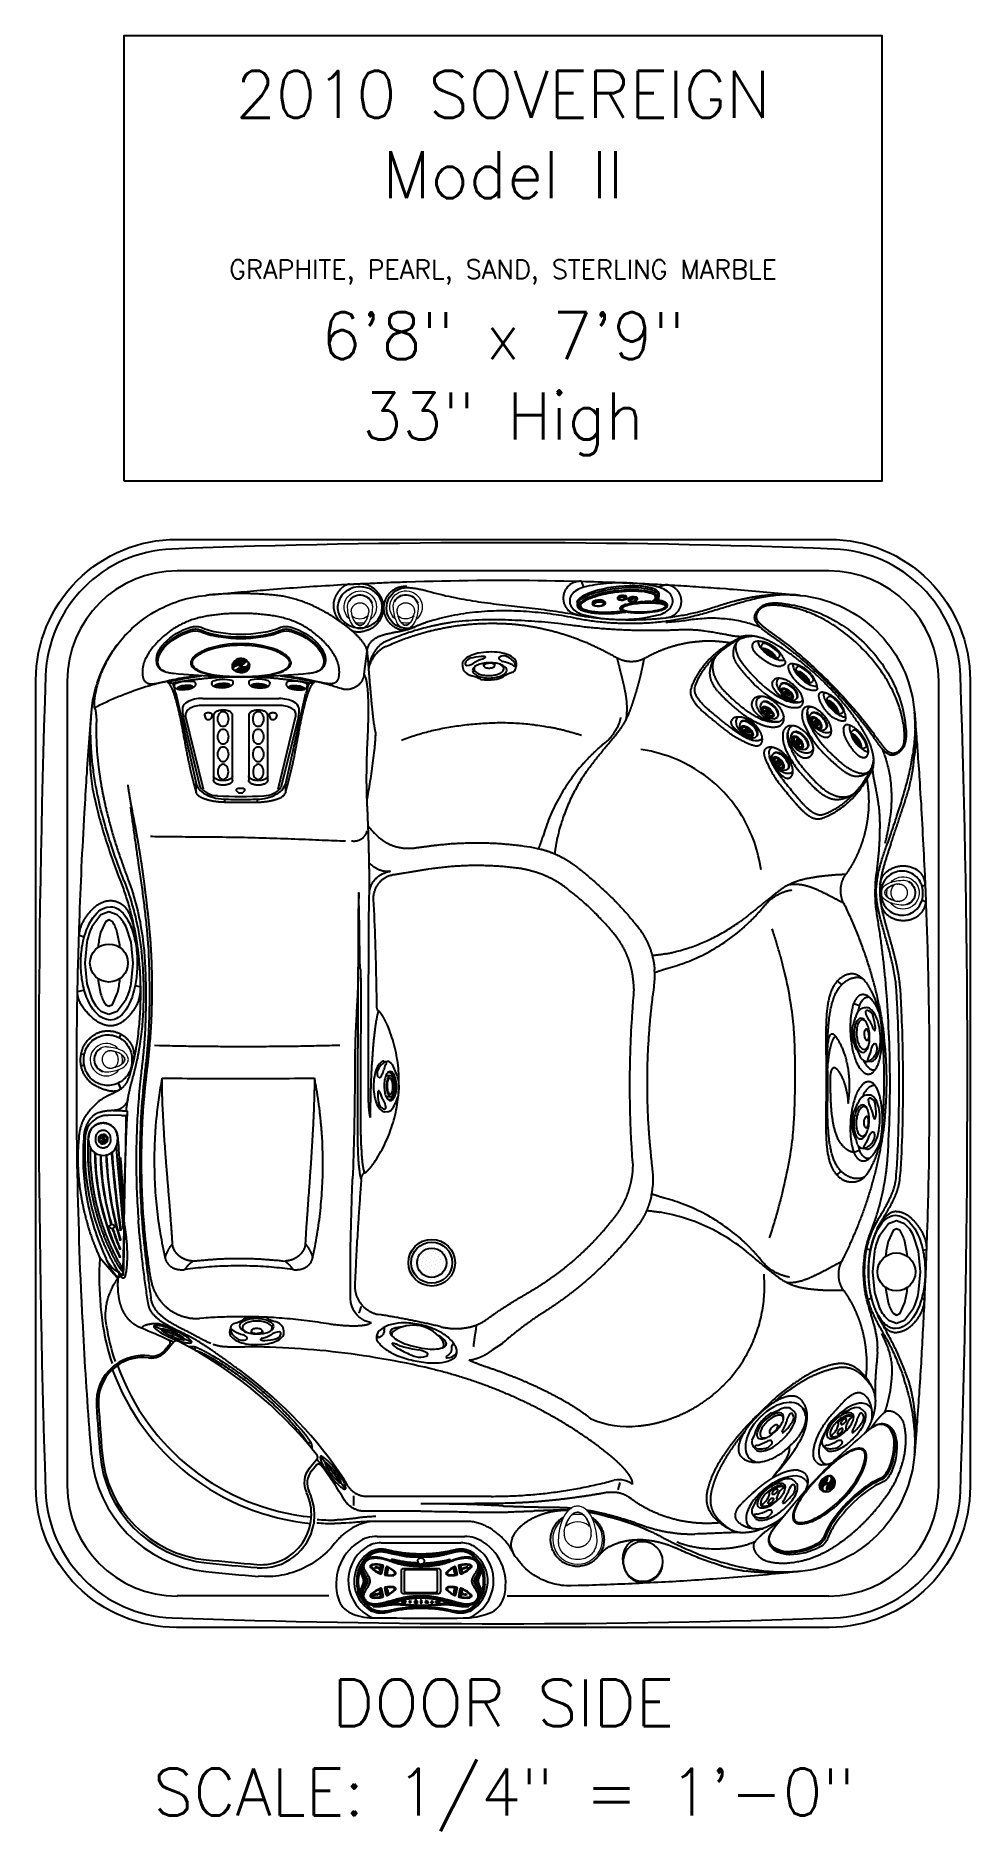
# Model space of a CAD drawing. Extents: x 832 to 912, y 781 to 934.
import ezdxf
from ezdxf.enums import TextEntityAlignment as Align

# ---------------------------------------------------------------- set-up
doc = ezdxf.new("R2010")
doc.units = 0
doc.header["$MEASUREMENT"] = 0
for name, color, linetype in [('1', 4, 'Continuous'), ('1_CYAN', 4, 'Continuous'), ('2', 2, 'Continuous'), ('DIM', 3, 'Continuous'), ('DOMESTIC', 7, 'Continuous'), ('SPA', 2, 'Continuous')]:
    doc.layers.add(name, color=color, linetype=linetype)
doc.styles.add('SIMPLEX', font='simplex')
doc.styles.get("Standard").update_dxf_attribs({"font": 'simplex.shx', "height": 20})

msp = doc.modelspace()

# ---------------------------------------------------------------- texts
at = {"layer": 'DIM', "style": 'SIMPLEX'}
for s, p in [('2010 SOVEREIGN', (872.19, 926.6)), ('Model II', (872.19, 919.75)), ('6\'8" x 7\'9"', (872.19, 906.03)), ('33" High', (872.19, 899.18)), ('DOOR SIDE', (872.19, 789.54)), ('SCALE: 1/4" = 1\'-0"', (872.27, 781.94))]:
    msp.add_text(s, height=4, dxfattribs=at).set_placement(p, align=Align.CENTER)
at = {"layer": 'DOMESTIC', "color": 3}
msp.add_text('GRAPHITE, PEARL, SAND, STERLING MARBLE', height=1.6, dxfattribs=at).set_placement((872.19, 912.89), align=Align.CENTER)

# ---------------------------------------------------------------- blocks, each defined once
blk = doc.blocks.new('diverter')
at = {"layer": '1', "linetype": 'Continuous', "lineweight": 15, "flags": 128}
for points in [[(0.06, 1.66), (-0.21, 1.64), (-0.48, 1.61), (-0.71, 1.58), (-0.93, 1.54), (-1.15, 1.48), (-1.38, 1.42), (-1.6, 1.34), (-1.81, 1.25), (-1.93, 1.19), (-2.05, 1.12), (-2.17, 1.04), (-2.28, 0.96), (-2.39, 0.88), (-2.49, 0.78), (-2.58, 0.67), (-2.66, 0.56), (-2.71, 0.48), (-2.74, 0.4), (-2.78, 0.32), (-2.8, 0.23), (-2.82, 0.15), (-2.83, 0.06), (-2.83, -0.03), (-2.82, -0.12), (-2.81, -0.2), (-2.79, -0.28), (-2.76, -0.36), (-2.73, -0.43), (-2.71, -0.46)], [(0.99, 1.4), (1.05, 1.36), (1.15, 1.28), (1.25, 1.19), (1.35, 1.09), (1.43, 0.98), (1.5, 0.87), (1.57, 0.74), (1.62, 0.61), (1.66, 0.49), (1.69, 0.36), (1.71, 0.23), (1.72, 0.1), (1.72, -0.05), (1.71, -0.19), (1.69, -0.34), (1.66, -0.49), (1.61, -0.63), (1.55, -0.77), (1.47, -0.9), (1.38, -1.03), (1.3, -1.13), (1.2, -1.22), (1.1, -1.31), (1, -1.38), (0.88, -1.45), (0.76, -1.51), (0.63, -1.56), (0.5, -1.6), (0.49, -1.6), (0.43, -1.61), (0.33, -1.63)], [(1.05, 1.36), (1.05, 1.36), (1.04, 1.37)], [(-2.7, -0.48), (-2.71, -0.47), (-2.71, -0.45)], [(-2.71, -0.46), (-2.65, -0.56), (-2.58, -0.66), (-2.5, -0.76), (-2.41, -0.85), (-2.3, -0.94), (-2.18, -1.03), (-2.05, -1.11), (-1.92, -1.18), (-1.8, -1.24), (-1.69, -1.29), (-1.6, -1.33), (-1.52, -1.36), (-1.47, -1.38)]]:
    blk.add_lwpolyline(points, dxfattribs=at)
at = {"layer": '1', "color": 3, "linetype": 'Continuous', "lineweight": 15, "flags": 128}
blk.add_lwpolyline([(-2.14, -0.46), (-2.14, -0.45), (-2.2, -0.38), (-2.25, -0.31), (-2.29, -0.24), (-2.31, -0.16), (-2.33, -0.09), (-2.34, -0.02), (-2.34, 0.05), (-2.33, 0.12), (-2.3, 0.2), (-2.27, 0.28), (-2.22, 0.36), (-2.21, 0.38)], dxfattribs=at)
at = {"layer": '1', "linetype": 'Continuous', "lineweight": 15}
for centre, radius, start, end in [((0, 0), 2.12, 217.4646, 142.11), ((0.12, 0.1), 1.56, 70.7672, 92.3311), ((0.27, 0.39), 1.24, 54.5535, 73.0071), ((0, 0), 2.12, 166.1201, 193.6262), ((-0.1, 0.04), 1.39, 140.1643, 180.8264), ((-0.09, -0.02), 1.4, 178.5111, 218.8228), ((-1.2, 0.95), 0.0449, 82.8535, 109.2759), ((-1.2, 0.95), 0.0413, 318.9703, 81.6622), ((0.19, 3.53), 5.18, 251.3199, 268.5751), ((-1.22, -0.92), 0.0511, 249.3213, 277.0057), ((-1.22, -0.93), 0.0469, 278.2291, 40.8448), ((0.11, -0.15), 1.5, 267.9525, 280.24)]:
    blk.add_arc(centre, radius, start, end, dxfattribs=at)
blk.add_open_spline([(-1.24, -0.97), (-1.28, -0.95), (-1.38, -0.92), (-1.52, -0.86), (-1.66, -0.79), (-1.79, -0.72), (-1.91, -0.63), (-2.02, -0.55), (-2.11, -0.46), (-2.18, -0.36), (-2.24, -0.27), (-2.28, -0.18), (-2.31, -0.09), (-2.31, 0.01), (-2.3, 0.11), (-2.28, 0.2), (-2.24, 0.29), (-2.18, 0.38), (-2.1, 0.47), (-2.01, 0.56), (-1.89, 0.66), (-1.75, 0.75), (-1.58, 0.84), (-1.4, 0.92), (-1.28, 0.97), (-1.22, 0.99)], degree=3, knots=[0, 0, 0, 0, 0.0496948, 0.0993947, 0.1491066, 0.1988343, 0.2485829, 0.2900638, 0.3315698, 0.3730849, 0.4042567, 0.4354351, 0.4666304, 0.4978401, 0.5290739, 0.5603377, 0.5916316, 0.6229614, 0.6647479, 0.7065823, 0.7484514, 0.8112855, 0.874166, 0.9370746, 1, 1, 1, 1], dxfattribs=at)
at = {"layer": '1', "color": 3, "linetype": 'Continuous', "lineweight": 15}
for points, knots in [([(-2.21, 0.38), (-2.21, 0.38), (-2.19, 0.41), (-2.14, 0.47), (-2.07, 0.55), (-1.97, 0.63), (-1.87, 0.7), (-1.75, 0.78), (-1.59, 0.86), (-1.41, 0.95), (-1.23, 1.02), (-1.04, 1.08), (-0.91, 1.11), (-0.84, 1.12)], [0, 0, 0, 0, 0.00751, 0.059735, 0.138084, 0.216499, 0.294849, 0.373197, 0.498579, 0.62406, 0.749451, 0.87472, 1, 1, 1, 1]), ([(-0.84, 1.12), (-0.82, 1.13), (-0.76, 1.14), (-0.7, 1.15), (-0.67, 1.15)], [0, 0, 0, 0, 0.499997, 1, 1, 1, 1]), ([(-0.57, 1.16), (-0.59, 1.16), (-0.62, 1.16), (-0.66, 1.15), (-0.67, 1.15)], [0, 0, 0, 0, 0.502124, 1, 1, 1, 1]), ([(-0.37, 1.16), (-0.4, 1.16), (-0.47, 1.17), (-0.54, 1.16), (-0.57, 1.16)], [0, 0, 0, 0, 0.515275, 1, 1, 1, 1]), ([(0.06, 1.04), (0.02, 1.05), (-0.05, 1.09), (-0.15, 1.12), (-0.25, 1.15), (-0.31, 1.15), (-0.34, 1.16)], [0, 0, 0, 0, 0.287155, 0.549387, 0.786894, 1, 1, 1, 1]), ([(0.05, -1.02), (0.09, -1.01), (0.15, -0.97), (0.24, -0.9), (0.32, -0.83), (0.39, -0.76), (0.44, -0.7), (0.47, -0.65), (0.51, -0.59), (0.54, -0.53), (0.56, -0.49), (0.58, -0.45), (0.6, -0.38), (0.63, -0.28), (0.66, -0.14), (0.66, -0.04), (0.66, 0.01)], [0, 0, 0, 0, 0.089483, 0.17812, 0.265889, 0.353958, 0.404452, 0.454701, 0.506821, 0.557906, 0.608001, 0.633604, 0.659073, 0.775992, 0.889591, 1, 1, 1, 1]), ([(0.66, 0.01), (0.66, 0.02), (0.66, 0.05), (0.66, 0.09), (0.66, 0.13), (0.65, 0.18), (0.64, 0.24), (0.63, 0.31), (0.61, 0.36), (0.59, 0.41), (0.58, 0.45), (0.57, 0.48), (0.55, 0.52), (0.53, 0.56), (0.5, 0.61), (0.46, 0.68), (0.4, 0.76), (0.33, 0.84), (0.24, 0.91), (0.15, 0.98), (0.09, 1.02), (0.06, 1.04)], [0, 0, 0, 0, 0.031242, 0.062861, 0.094846, 0.136851, 0.18893, 0.241508, 0.294566, 0.32515, 0.35625, 0.387854, 0.419943, 0.452511, 0.485386, 0.56357, 0.642874, 0.730425, 0.819154, 0.909037, 1, 1, 1, 1]), ([(-0.84, -1.11), (-0.91, -1.1), (-1.03, -1.06), (-1.22, -1.01), (-1.41, -0.94), (-1.59, -0.86), (-1.74, -0.77), (-1.87, -0.69), (-1.97, -0.62), (-2.06, -0.54), (-2.11, -0.49), (-2.14, -0.46)], [0, 0, 0, 0, 0.134915, 0.269815, 0.404854, 0.53999, 0.674997, 0.75936, 0.843745, 0.928215, 1, 1, 1, 1]), ([(-0.73, -1.14), (-0.74, -1.13), (-0.77, -1.13), (-0.8, -1.12), (-0.83, -1.12), (-0.84, -1.11)], [0, 0, 0, 0, 0.31769, 0.658602, 1, 1, 1, 1]), ([(-0.65, -1.14), (-0.66, -1.14), (-0.69, -1.14), (-0.71, -1.14), (-0.73, -1.14), (-0.73, -1.14)], [0, 0, 0, 0, 0.477803, 0.964471, 1, 1, 1, 1]), ([(-0.65, -1.14), (-0.63, -1.15), (-0.58, -1.15), (-0.54, -1.15), (-0.52, -1.15)], [0, 0, 0, 0, 0.49631, 1, 1, 1, 1]), ([(-0.34, -1.14), (-0.31, -1.14), (-0.25, -1.13), (-0.15, -1.11), (-0.05, -1.07), (0.02, -1.04), (0.05, -1.02)], [0, 0, 0, 0, 0.219658, 0.459287, 0.719296, 1, 1, 1, 1])]:
    blk.add_open_spline(points, degree=3, knots=knots, dxfattribs=at)
for points in [[(-0.37, 1.16), (-0.34, 1.16)], [(-0.52, -1.15), (-0.37, -1.15)], [(-0.34, -1.14), (-0.37, -1.15)]]:
    blk.add_open_spline(points, degree=1, dxfattribs=at)
blk = doc.blocks.new('speaker_cover')
at = {"layer": '1'}
blk.add_lwpolyline([(132.41, 82.48), (131.72, 82.22), (130.95, 81.2, 0.06203), (130.52, 79.88), (130.35, 78.11), (130.52, 76.34), (130.95, 75.03, 0.10272), (131.72, 74.01), (132.41, 73.75), (133.09, 74.01), (133.86, 75.03, 0.06203), (134.29, 76.34), (134.46, 78.11), (134.29, 79.88), (133.86, 81.2, 0.10272), (133.09, 82.22)], format="xyb", close=True, dxfattribs=at)
at = {"layer": '1', "color": 3}
for points in [[(132.41, 81.8), (132.11, 81.64), (131.7, 80.72, 0.038428), (131.49, 79.63), (131.47, 79.44)], [(133.34, 79.44), (133.32, 79.63), (133.12, 80.72, 0.079125), (132.7, 81.64), (132.41, 81.8)], [(131.47, 76.79), (131.49, 76.6), (131.7, 75.51, 0.079125), (132.11, 74.59), (132.41, 74.43), (132.7, 74.59), (133.12, 75.51, 0.038428), (133.32, 76.6), (133.34, 76.79)]]:
    blk.add_lwpolyline(points, format="xyb", dxfattribs=at)
at = {"layer": '1'}
blk.add_circle((132.41, 78.11), 1.62, dxfattribs=at)
blk = doc.blocks.new('main_control')
at = {"color": 3, "linetype": 'Continuous'}
for p, q in [((6.99, 16.86), (7.01, 16.86)), ((7.04, 16.85), (7.06, 16.92)), ((7.06, 16.92), (7.07, 16.92)), ((7.07, 16.92), (7.06, 16.85)), ((7.08, 16.81), (7.1, 16.91)), ((7.1, 16.85), (7.09, 16.82)), ((7.1, 16.91), (7.18, 16.89)), ((7.11, 16.89), (7.1, 16.86)), ((7.1, 16.86), (7.17, 16.85)), ((7.16, 16.84), (7.1, 16.85)), ((7.18, 16.88), (7.11, 16.89)), ((7.17, 16.85), (7.16, 16.84)), ((7.18, 16.89), (7.18, 16.88)), ((7.19, 16.87), (7.2, 16.88)), ((7.23, 16.86), (7.19, 16.87)), ((7.2, 16.88), (7.29, 16.86)), ((7.21, 16.78), (7.23, 16.86)), ((7.25, 16.86), (7.23, 16.77)), ((7.28, 16.85), (7.25, 16.86)), ((7.29, 16.86), (7.28, 16.85)), ((7.68, 16.99), (7.55, 16.38)), ((7.71, 17), (7.56, 16.34)), ((7.83, 16.26), (7.97, 16.9)), ((7.86, 16.27), (8, 16.89)), ((8.06, 16.92), (8.06, 16.92)), ((10.71, 17.22), (10.7, 17.23)), ((10.71, 17.22), (10.71, 17.22)), ((11.14, 17.23), (11.13, 17.22)), ((11.13, 17.22), (11.13, 17.22)), ((13.85, 16.86), (13.98, 16.28)), ((13.87, 16.9), (14.01, 16.26)), ((14.28, 16.34), (14.14, 17)), ((14.3, 16.37), (14.16, 16.98)), ((14.54, 16.73), (14.52, 16.83)), ((14.52, 16.83), (14.53, 16.83)), ((14.53, 16.83), (14.56, 16.74)), ((14.56, 16.83), (14.57, 16.84)), ((14.56, 16.82), (14.56, 16.83)), ((14.57, 16.84), (14.58, 16.85)), ((14.57, 16.83), (14.57, 16.82)), ((14.58, 16.83), (14.57, 16.83)), ((14.58, 16.85), (14.6, 16.85)), ((14.6, 16.84), (14.58, 16.83)), ((14.6, 16.85), (14.61, 16.85)), ((14.61, 16.84), (14.6, 16.84)), ((14.61, 16.85), (14.62, 16.85)), ((14.62, 16.83), (14.61, 16.84)), ((14.62, 16.85), (14.63, 16.84)), ((14.62, 16.83), (14.62, 16.83)), ((14.63, 16.83), (14.62, 16.83)), ((14.63, 16.84), (14.63, 16.83)), ((14.66, 16.76), (14.64, 16.86)), ((14.64, 16.86), (14.65, 16.86)), ((14.65, 16.86), (14.66, 16.82)), ((14.66, 16.82), (14.72, 16.84)), ((14.72, 16.84), (14.71, 16.88)), ((14.71, 16.88), (14.72, 16.88)), ((14.72, 16.88), (14.74, 16.78)), ((14.74, 16.88), (14.81, 16.9)), ((14.74, 16.87), (14.74, 16.88)), ((14.77, 16.88), (14.74, 16.87)), ((14.79, 16.8), (14.77, 16.88)), ((14.78, 16.89), (14.8, 16.8)), ((14.81, 16.89), (14.78, 16.89)), ((14.81, 16.9), (14.81, 16.89)), ((14.84, 16.89), (14.85, 16.91)), ((14.84, 16.88), (14.84, 16.89)), ((14.84, 16.89), (14.84, 16.89)), ((14.85, 16.87), (14.84, 16.88)), ((14.85, 16.91), (14.86, 16.92)), ((14.85, 16.91), (14.85, 16.91)), ((14.86, 16.9), (14.85, 16.89)), ((14.85, 16.89), (14.85, 16.88)), ((14.85, 16.89), (14.85, 16.89)), ((14.85, 16.88), (14.86, 16.88)), ((14.86, 16.86), (14.85, 16.87)), ((14.85, 16.83), (14.85, 16.84)), ((14.85, 16.84), (14.86, 16.84)), ((14.86, 16.82), (14.85, 16.83)), ((14.86, 16.92), (14.87, 16.92)), ((14.87, 16.91), (14.86, 16.9)), ((14.86, 16.9), (14.86, 16.9)), ((14.86, 16.88), (14.86, 16.87)), ((14.86, 16.87), (14.87, 16.87)), ((14.86, 16.86), (14.86, 16.86)), ((14.87, 16.86), (14.86, 16.86)), ((14.86, 16.84), (14.86, 16.83)), ((14.86, 16.83), (14.87, 16.83)), ((14.87, 16.92), (14.88, 16.92)), ((14.88, 16.91), (14.87, 16.91)), ((14.87, 16.87), (14.88, 16.88)), ((14.88, 16.86), (14.87, 16.86)), ((14.87, 16.83), (14.88, 16.83)), ((14.88, 16.92), (14.89, 16.91)), ((14.89, 16.9), (14.88, 16.91)), ((14.88, 16.88), (14.89, 16.88)), ((14.88, 16.83), (14.89, 16.83)), ((14.89, 16.91), (14.9, 16.91)), ((14.89, 16.9), (14.89, 16.9)), ((14.9, 16.9), (14.89, 16.9)), ((14.89, 16.88), (14.9, 16.88)), ((14.9, 16.86), (14.89, 16.86)), ((14.89, 16.86), (14.88, 16.86)), ((14.89, 16.83), (14.9, 16.84)), ((14.9, 16.91), (14.9, 16.9)), ((14.9, 16.88), (14.91, 16.87)), ((14.91, 16.86), (14.9, 16.86)), ((14.9, 16.84), (14.91, 16.84)), ((14.91, 16.87), (14.92, 16.86)), ((14.91, 16.85), (14.91, 16.86)), ((14.91, 16.84), (14.91, 16.85)), ((14.92, 16.84), (14.91, 16.83)), ((14.91, 16.83), (14.91, 16.83)), ((14.92, 16.86), (14.92, 16.85)), ((14.92, 16.85), (14.92, 16.84)), ((15.13, 16.98), (15.13, 16.99)), ((15.32, 17.85), (15.31, 17.86)), ((6.66, 16.82), (6.66, 16.82)), ((7.16, 16.79), (7.08, 16.81)), ((7.09, 16.82), (7.16, 16.8)), ((7.16, 16.8), (7.16, 16.79)), ((7.23, 16.77), (7.21, 16.78)), ((7.28, 16.79), (7.3, 16.79)), ((7.38, 16.81), (7.36, 16.81)), ((9.23, 16.57), (9.23, 14.82)), ((12.43, 16.74), (9.41, 16.74)), ((9.53, 14.8), (9.53, 16.58)), ((9.63, 16.68), (12.21, 16.68)), ((12.31, 16.58), (12.31, 14.8)), ((12.61, 14.82), (12.61, 16.57)), ((14.46, 16.71), (14.43, 16.81)), ((14.43, 16.81), (14.44, 16.81)), ((14.44, 16.81), (14.46, 16.73)), ((14.46, 16.73), (14.52, 16.74)), ((14.53, 16.73), (14.46, 16.71)), ((14.52, 16.74), (14.53, 16.73)), ((14.56, 16.74), (14.54, 16.73)), ((14.56, 16.8), (14.55, 16.82)), ((14.55, 16.82), (14.56, 16.82)), ((14.56, 16.77), (14.56, 16.8)), ((14.57, 16.76), (14.56, 16.77)), ((14.57, 16.82), (14.57, 16.81)), ((14.57, 16.82), (14.57, 16.82)), ((14.57, 16.81), (14.58, 16.78)), ((14.57, 16.76), (14.57, 16.76)), ((14.58, 16.75), (14.57, 16.76)), ((14.58, 16.78), (14.58, 16.77)), ((14.58, 16.77), (14.58, 16.76)), ((14.58, 16.76), (14.59, 16.76)), ((14.59, 16.75), (14.58, 16.75)), ((14.59, 16.76), (14.6, 16.76)), ((14.6, 16.75), (14.59, 16.75)), ((14.6, 16.76), (14.62, 16.77)), ((14.62, 16.75), (14.6, 16.75)), ((14.61, 16.79), (14.61, 16.81)), ((14.61, 16.81), (14.64, 16.81)), ((14.63, 16.8), (14.61, 16.79)), ((14.62, 16.77), (14.63, 16.77)), ((14.63, 16.76), (14.62, 16.75)), ((14.63, 16.78), (14.63, 16.8)), ((14.63, 16.77), (14.63, 16.78)), ((14.63, 16.77), (14.63, 16.77)), ((14.64, 16.76), (14.63, 16.76)), ((14.64, 16.81), (14.64, 16.78)), ((14.64, 16.78), (14.64, 16.77)), ((14.64, 16.77), (14.64, 16.76)), ((14.68, 16.77), (14.66, 16.76)), ((14.72, 16.83), (14.67, 16.81)), ((14.67, 16.81), (14.68, 16.77)), ((14.73, 16.78), (14.72, 16.83)), ((14.74, 16.78), (14.73, 16.78)), ((14.8, 16.8), (14.79, 16.8)), ((14.87, 16.82), (14.86, 16.82)), ((14.88, 16.82), (14.87, 16.82)), ((14.9, 16.82), (14.88, 16.82)), ((14.91, 16.83), (14.9, 16.82)), ((6.93, 14.56), (6.96, 14.57)), ((6.96, 14.44), (6.93, 14.56)), ((6.97, 14.56), (6.94, 14.55)), ((6.94, 14.55), (6.95, 14.51)), ((6.95, 14.51), (6.98, 14.51)), ((6.98, 14.5), (6.96, 14.49)), ((6.96, 14.49), (6.97, 14.45)), ((6.97, 14.45), (6.96, 14.44)), ((7.01, 14.58), (7.08, 14.6)), ((7.04, 14.58), (7.01, 14.57)), ((7.01, 14.57), (7.01, 14.58)), ((7.07, 14.47), (7.04, 14.58)), ((7.09, 14.59), (7.06, 14.58)), ((7.06, 14.58), (7.08, 14.48)), ((7.08, 14.48), (7.07, 14.47)), ((7.08, 14.6), (7.09, 14.59)), ((7.1, 14.6), (7.11, 14.61)), ((7.13, 14.49), (7.1, 14.6)), ((7.11, 14.61), (7.14, 14.49)), ((7.14, 14.49), (7.13, 14.49)), ((7.24, 14.64), (7.25, 14.64)), ((7.27, 14.52), (7.24, 14.64)), ((7.25, 14.64), (7.33, 14.56)), ((7.26, 14.62), (7.28, 14.52)), ((7.33, 14.54), (7.26, 14.62)), ((7.28, 14.52), (7.27, 14.52)), ((7.3, 14.65), (7.31, 14.66)), ((7.33, 14.56), (7.3, 14.65)), ((7.31, 14.66), (7.34, 14.54)), ((7.34, 14.54), (7.33, 14.54)), ((7.35, 14.58), (7.36, 14.59)), ((7.41, 14.65), (7.4, 14.64)), ((7.55, 15.02), (7.68, 14.41)), ((7.56, 15.05), (7.71, 14.38)), ((7.56, 15.02), (7.56, 15.02)), ((7.97, 14.49), (7.83, 15.12)), ((7.99, 14.53), (7.87, 15.11)), ((8.97, 13.99), (8.98, 13.99)), ((8.97, 13.99), (8.97, 13.99)), ((9.3, 13.94), (9.3, 13.87)), ((9.34, 13.94), (9.3, 13.94)), ((9.3, 13.87), (9.32, 13.87)), ((9.32, 13.91), (9.32, 13.93)), ((9.32, 13.93), (9.33, 13.93)), ((9.33, 13.91), (9.32, 13.91)), ((9.32, 13.87), (9.32, 13.9)), ((9.32, 13.9), (9.33, 13.9)), ((9.33, 13.89), (9.35, 13.87)), ((9.35, 13.87), (9.37, 13.87)), ((9.37, 13.87), (9.36, 13.89)), ((9.38, 13.94), (9.38, 13.87)), ((9.43, 13.94), (9.38, 13.94)), ((9.38, 13.87), (9.43, 13.87)), ((9.4, 13.91), (9.4, 13.92)), ((9.4, 13.92), (9.43, 13.92)), ((9.43, 13.91), (9.4, 13.91)), ((9.4, 13.89), (9.4, 13.9)), ((9.4, 13.9), (9.43, 13.9)), ((9.43, 13.89), (9.4, 13.89)), ((9.41, 14.64), (12.43, 14.64)), ((9.43, 13.92), (9.43, 13.94)), ((9.43, 13.9), (9.43, 13.91)), ((9.43, 13.87), (9.43, 13.89)), ((9.46, 13.94), (9.44, 13.87)), ((9.44, 13.87), (9.46, 13.87)), ((9.49, 13.94), (9.46, 13.94)), ((9.46, 13.87), (9.46, 13.88)), ((9.46, 13.88), (9.49, 13.88)), ((9.47, 13.9), (9.48, 13.92)), ((9.48, 13.9), (9.47, 13.9)), ((9.48, 13.92), (9.48, 13.9)), ((9.51, 13.87), (9.49, 13.94)), ((9.49, 13.88), (9.49, 13.87)), ((9.49, 13.87), (9.51, 13.87)), ((9.52, 13.94), (9.52, 13.87)), ((9.55, 13.94), (9.52, 13.94)), ((9.52, 13.87), (9.55, 13.87)), ((9.54, 13.89), (9.54, 13.92)), ((9.54, 13.92), (9.55, 13.92)), ((9.55, 13.89), (9.54, 13.89)), ((9.56, 13.91), (9.56, 13.89)), ((9.58, 13.89), (9.58, 13.91)), ((9.59, 13.94), (9.61, 13.9)), ((9.61, 13.94), (9.59, 13.94)), ((9.62, 13.92), (9.61, 13.94)), ((9.61, 13.9), (9.61, 13.87)), ((9.61, 13.87), (9.63, 13.87)), ((9.64, 13.94), (9.62, 13.92)), ((12.21, 14.7), (9.63, 14.7)), ((9.63, 13.9), (9.66, 13.94)), ((9.63, 13.87), (9.63, 13.9)), ((9.66, 13.94), (9.64, 13.94)), ((9.89, 13.87), (9.93, 13.88)), ((9.9, 13.96), (9.93, 13.94)), ((9.9, 13.91), (9.93, 13.91)), ((9.94, 13.97), (9.91, 14.01)), ((9.97, 13.98), (9.95, 14.01)), ((9.96, 13.94), (9.97, 13.96)), ((9.96, 13.92), (9.96, 13.94)), ((9.96, 13.89), (9.96, 13.92)), ((9.97, 13.87), (9.96, 13.89)), ((9.97, 13.96), (9.98, 13.97)), ((9.98, 13.86), (9.97, 13.87)), ((9.98, 13.97), (10, 13.97)), ((9.98, 13.86), (9.98, 13.86)), ((9.98, 13.83), (9.98, 13.86)), ((10.01, 13.85), (9.98, 13.85)), ((9.98, 13.82), (9.98, 13.83)), ((9.99, 13.81), (9.98, 13.82)), ((10.01, 13.83), (9.99, 13.83)), ((10.01, 13.81), (9.99, 13.81)), ((10, 13.99), (10, 14.04)), ((10, 13.97), (10.02, 13.97)), ((10.02, 13.83), (10.01, 13.82)), ((10.01, 13.82), (10.01, 13.81)), ((10.02, 13.97), (10.03, 13.96)), ((10.03, 13.87), (10.02, 13.86)), ((10.02, 13.86), (10.02, 13.83)), ((10.02, 13.86), (10.02, 13.86)), ((10.03, 13.96), (10.04, 13.94)), ((10.04, 13.89), (10.03, 13.87)), ((10.04, 13.98), (10.05, 14.01)), ((10.04, 13.94), (10.04, 13.92)), ((10.04, 13.92), (10.04, 13.89)), ((10.06, 13.97), (10.1, 14.01)), ((10.11, 13.96), (10.07, 13.94)), ((10.07, 13.91), (10.1, 13.91)), ((10.1, 13.87), (10.07, 13.88)), ((10.39, 13.95), (10.4, 13.96)), ((10.39, 13.81), (10.39, 13.95)), ((10.4, 13.8), (10.39, 13.81)), ((10.4, 13.96), (10.41, 13.97)), ((10.41, 13.79), (10.4, 13.8)), ((10.41, 13.97), (10.46, 13.96)), ((10.46, 13.79), (10.41, 13.79)), ((10.46, 13.96), (10.5, 13.96)), ((10.5, 13.78), (10.46, 13.79)), ((10.49, 13.85), (10.49, 13.88)), ((10.5, 13.85), (10.49, 13.85)), ((10.5, 13.96), (10.54, 13.96)), ((10.5, 13.88), (10.5, 13.85)), ((10.5, 13.85), (10.5, 13.85)), ((10.5, 13.85), (10.5, 13.85)), ((10.55, 13.79), (10.5, 13.78)), ((10.54, 13.96), (10.59, 13.97)), ((10.59, 13.79), (10.55, 13.79)), ((10.59, 13.97), (10.6, 13.96)), ((10.6, 13.8), (10.59, 13.79)), ((10.6, 13.96), (10.6, 13.95)), ((10.6, 13.95), (10.6, 13.81)), ((10.6, 13.81), (10.6, 13.8)), ((10.6, 13.8), (10.6, 13.8)), ((10.88, 14.04), (10.88, 14.03)), ((10.89, 14.03), (10.88, 14.04)), ((10.88, 14.03), (10.89, 14.03)), ((10.88, 14.03), (10.88, 14.03)), ((10.89, 14), (10.88, 14)), ((10.88, 14), (10.88, 14)), ((10.88, 14), (10.88, 14)), ((10.88, 14), (10.88, 14)), ((10.88, 14), (10.88, 13.99)), ((10.88, 13.99), (10.88, 13.99)), ((10.88, 13.99), (10.88, 13.99)), ((10.88, 13.99), (10.88, 13.99)), ((10.88, 13.99), (10.89, 13.99)), ((10.89, 14.01), (10.89, 14)), ((10.89, 14), (10.89, 14.01)), ((10.9, 14), (10.89, 14)), ((10.89, 14), (10.89, 14)), ((10.89, 13.99), (10.89, 13.98)), ((10.89, 13.98), (10.9, 13.98)), ((10.89, 13.98), (10.89, 13.98)), ((10.9, 14.09), (10.91, 14.07)), ((10.9, 13.99), (10.9, 14)), ((10.9, 14), (10.9, 14)), ((10.9, 14), (10.9, 14)), ((10.9, 14), (10.9, 14)), ((10.9, 14), (10.9, 14)), ((10.9, 13.98), (10.9, 13.99)), ((10.91, 13.98), (10.9, 13.98)), ((10.9, 13.98), (10.9, 13.97)), ((10.9, 13.97), (10.9, 13.97)), ((10.9, 13.97), (10.91, 13.96)), ((10.91, 13.84), (10.9, 13.83)), ((10.9, 13.83), (10.9, 13.83)), ((10.9, 13.83), (10.9, 13.83)), ((10.9, 13.83), (10.9, 13.83)), ((10.9, 13.83), (10.9, 13.83)), ((10.9, 13.83), (10.9, 13.83)), ((10.9, 13.83), (10.9, 13.83)), ((10.9, 13.83), (10.9, 13.82)), ((10.9, 13.82), (10.9, 13.82)), ((10.9, 13.82), (10.91, 13.82)), ((10.9, 13.82), (10.9, 13.82)), ((10.91, 13.96), (10.91, 13.98)), ((10.92, 13.94), (10.91, 13.96)), ((10.91, 13.96), (10.91, 13.94)), ((10.91, 13.94), (10.92, 13.92)), ((10.91, 13.86), (10.91, 13.86)), ((10.91, 13.86), (10.91, 13.86)), ((10.91, 13.86), (10.91, 13.86)), ((10.91, 13.86), (10.92, 13.85)), ((10.92, 13.86), (10.91, 13.86)), ((10.91, 13.86), (10.91, 13.86)), ((10.91, 13.83), (10.91, 13.84)), ((10.91, 13.84), (10.91, 13.84)), ((10.91, 13.83), (10.91, 13.83)), ((10.92, 13.83), (10.91, 13.83)), ((10.91, 13.83), (10.91, 13.83)), ((10.91, 13.83), (10.91, 13.83)), ((10.91, 13.82), (10.92, 13.81)), ((10.91, 13.82), (10.91, 13.82)), ((10.92, 14.01), (10.92, 14.01)), ((10.92, 14.01), (10.92, 14.01)), ((10.93, 13.98), (10.92, 14.01)), ((10.92, 14.01), (10.92, 13.97)), ((10.92, 14.01), (10.92, 14.01)), ((10.92, 14.01), (10.92, 14.01)), ((10.92, 14.01), (10.92, 14.01)), ((10.92, 14.01), (10.92, 14.01)), ((10.92, 13.97), (10.93, 13.9)), ((10.92, 13.91), (10.92, 13.94)), ((10.92, 13.92), (10.92, 13.9)), ((10.93, 13.89), (10.92, 13.91)), ((10.92, 13.9), (10.93, 13.87)), ((10.92, 13.85), (10.92, 13.86)), ((10.92, 13.86), (10.92, 13.86)), ((10.93, 13.84), (10.92, 13.85)), ((10.92, 13.85), (10.92, 13.83)), ((10.92, 13.83), (10.93, 13.82)), ((10.92, 13.82), (10.92, 13.83)), ((10.92, 13.82), (10.92, 13.82)), ((10.93, 13.81), (10.92, 13.82)), ((10.92, 13.81), (10.93, 13.8)), ((10.92, 13.81), (10.92, 13.81)), ((10.92, 13.81), (10.92, 13.81)), ((10.93, 13.95), (10.93, 13.98)), ((10.94, 13.92), (10.93, 13.95)), ((10.93, 13.9), (10.93, 13.87)), ((10.93, 13.87), (10.93, 13.89)), ((10.93, 13.87), (10.93, 13.85)), ((10.93, 13.85), (10.94, 13.83)), ((10.93, 13.82), (10.93, 13.84)), ((10.93, 13.82), (10.93, 13.82)), ((10.93, 13.82), (10.93, 13.82)), ((10.93, 13.82), (10.93, 13.82)), ((10.93, 13.82), (10.93, 13.82)), ((10.93, 13.82), (10.93, 13.82)), ((10.93, 13.82), (10.93, 13.82)), ((10.93, 13.8), (10.93, 13.81)), ((10.93, 13.8), (10.93, 13.79)), ((10.94, 13.79), (10.93, 13.8)), ((10.93, 13.79), (10.93, 13.78)), ((10.93, 13.78), (10.94, 13.78)), ((10.94, 14.02), (10.94, 14.02)), ((10.94, 14.02), (10.94, 14.02)), ((10.94, 14.02), (10.95, 14.01)), ((10.94, 13.88), (10.94, 13.92)), ((10.94, 13.85), (10.94, 13.88)), ((10.94, 13.82), (10.94, 13.85)), ((10.95, 13.84), (10.94, 13.82)), ((10.94, 13.83), (10.94, 13.81)), ((10.94, 13.81), (10.94, 13.79)), ((10.94, 13.79), (10.94, 13.79)), ((10.94, 13.78), (10.94, 13.77)), ((10.95, 14.02), (10.95, 14.02)), ((10.95, 14.02), (10.94, 14.02)), ((10.96, 14.02), (10.95, 14.02)), ((10.95, 14.02), (10.95, 14.02)), ((10.95, 14.02), (10.95, 14.02)), ((10.95, 14.01), (10.96, 14.01)), ((10.95, 14.01), (10.95, 14)), ((10.95, 14), (10.95, 14.01)), ((10.95, 14.01), (10.95, 14.01)), ((10.95, 13.99), (10.95, 14)), ((10.95, 14), (10.95, 13.99)), ((10.95, 14), (10.95, 14)), ((10.96, 13.91), (10.95, 13.89)), ((10.95, 13.89), (10.95, 13.87)), ((10.95, 13.85), (10.96, 13.87)), ((10.95, 13.87), (10.95, 13.84)), ((10.96, 13.86), (10.95, 13.85)), ((10.95, 13.85), (10.95, 13.83)), ((10.95, 13.83), (10.95, 13.85)), ((10.96, 13.83), (10.95, 13.82)), ((10.95, 13.82), (10.96, 13.83)), ((10.95, 13.81), (10.96, 13.82)), ((10.95, 13.8), (10.95, 13.81)), ((10.95, 13.78), (10.95, 13.8)), ((10.95, 13.77), (10.95, 13.78)), ((10.95, 13.76), (10.95, 13.77)), ((10.96, 14.01), (10.96, 14.02)), ((10.96, 14.02), (10.96, 14.02)), ((10.96, 14.02), (10.96, 14.02)), ((10.96, 14.02), (10.96, 14.02)), ((10.97, 13.95), (10.96, 13.93)), ((10.96, 13.92), (10.97, 13.94)), ((10.96, 13.93), (10.96, 13.91)), ((10.96, 13.9), (10.96, 13.92)), ((10.96, 13.87), (10.96, 13.9)), ((10.97, 13.88), (10.96, 13.87)), ((10.96, 13.86), (10.97, 13.88)), ((10.96, 13.87), (10.96, 13.86)), ((10.96, 13.85), (10.96, 13.86)), ((10.97, 13.85), (10.96, 13.84)), ((10.96, 13.83), (10.96, 13.85)), ((10.96, 13.84), (10.96, 13.84)), ((10.96, 13.83), (10.97, 13.84)), ((10.96, 13.84), (10.96, 13.83)), ((10.96, 13.82), (10.96, 13.83)), ((10.98, 13.99), (10.97, 13.97)), ((10.97, 13.94), (10.98, 13.98)), ((10.97, 13.97), (10.97, 13.95)), ((10.98, 13.91), (10.97, 13.9)), ((10.97, 13.9), (10.97, 13.88)), ((10.97, 13.88), (10.98, 13.89)), ((10.98, 13.86), (10.97, 13.85)), ((10.97, 13.85), (10.98, 13.86)), ((10.97, 13.84), (10.97, 13.85)), ((10.98, 14.01), (10.98, 13.99)), ((10.99, 14.01), (10.98, 14.01)), ((10.98, 13.98), (10.99, 14)), ((10.99, 13.92), (10.98, 13.91)), ((10.98, 13.91), (10.99, 13.92)), ((10.98, 13.89), (10.98, 13.91)), ((10.99, 13.88), (10.98, 13.87)), ((10.98, 13.87), (10.98, 13.86)), ((10.98, 13.86), (10.99, 13.86)), ((10.99, 14.04), (10.99, 14.04)), ((10.99, 14.04), (10.99, 14.04)), ((10.99, 14.04), (10.99, 14.04)), ((10.99, 14.04), (10.99, 14.04)), ((10.99, 14.04), (10.99, 14.03)), ((11, 14.04), (10.99, 14.04)), ((10.99, 14.03), (10.99, 14.02)), ((10.99, 14.03), (10.99, 14.03)), ((10.99, 14.03), (10.99, 14.03)), ((10.99, 14.01), (11, 14.02)), ((10.99, 14.02), (10.99, 14.01)), ((10.99, 14.01), (10.99, 14.01)), ((10.99, 14), (10.99, 14.01)), ((10.99, 14), (10.99, 14)), ((10.99, 13.92), (10.99, 13.92)), ((10.99, 13.92), (10.99, 13.92)), ((10.99, 13.92), (10.99, 13.92)), ((10.99, 13.92), (10.99, 13.92)), ((10.99, 13.92), (10.99, 13.92)), ((10.99, 13.92), (10.99, 13.92)), ((10.99, 13.87), (11, 13.88)), ((11, 13.88), (10.99, 13.88)), ((10.99, 13.86), (10.99, 13.87)), ((11.01, 14.04), (11, 14.04)), ((11, 14.04), (11, 14.04)), ((11, 14.02), (11.01, 14.02)), ((11, 14.02), (11, 14.02)), ((11, 13.94), (11, 13.95)), ((11, 13.95), (11.01, 13.95)), ((11.01, 13.94), (11, 13.94)), ((11, 13.94), (11, 13.94)), ((11, 13.94), (11, 13.94)), ((11.01, 13.9), (11, 13.89)), ((11, 13.88), (11.01, 13.89)), ((11, 13.89), (11, 13.88)), ((11, 13.88), (11, 13.88)), ((11.01, 14.03), (11.01, 14.04)), ((11.01, 14.04), (11.01, 14.04)), ((11.01, 14.04), (11.01, 14.04)), ((11.01, 14.04), (11.01, 14.04)), ((11.01, 14.02), (11.01, 14.03)), ((11.01, 14.03), (11.01, 14.03)), ((11.01, 14.03), (11.01, 14.03)), ((11.01, 14.03), (11.01, 14.03)), ((11.01, 14.02), (11.01, 14.02)), ((11.01, 13.96), (11.01, 13.96)), ((11.01, 13.96), (11.01, 13.96)), ((11.01, 13.96), (11.01, 13.96)), ((11.01, 13.95), (11.01, 13.96)), ((11.01, 13.96), (11.02, 13.96)), ((11.01, 13.96), (11.01, 13.96)), ((11.01, 13.96), (11.01, 13.96)), ((11.02, 13.95), (11.01, 13.95)), ((11.01, 13.95), (11.01, 13.94)), ((11.02, 13.91), (11.01, 13.91)), ((11.01, 13.91), (11.01, 13.9)), ((11.01, 13.9), (11.01, 13.9)), ((11.01, 13.9), (11.01, 13.9)), ((11.01, 13.89), (11.02, 13.89)), ((11.01, 13.89), (11.01, 13.89)), ((11.02, 13.96), (11.02, 13.95)), ((11.02, 13.96), (11.02, 13.96)), ((11.02, 13.96), (11.02, 13.96)), ((11.02, 13.96), (11.02, 13.96)), ((11.02, 13.95), (11.02, 13.95)), ((11.02, 13.95), (11.02, 13.95)), ((11.02, 13.95), (11.02, 13.95)), ((11.02, 13.91), (11.02, 13.91)), ((11.02, 13.91), (11.02, 13.91)), ((11.02, 13.91), (11.02, 13.91)), ((11.02, 13.91), (11.02, 13.91)), ((11.03, 13.91), (11.02, 13.91)), ((11.02, 13.89), (11.02, 13.89)), ((11.02, 13.89), (11.03, 13.89)), ((11.03, 13.9), (11.03, 13.91)), ((11.03, 13.91), (11.03, 13.91)), ((11.03, 13.91), (11.03, 13.91)), ((11.03, 13.89), (11.03, 13.9)), ((11.03, 13.9), (11.03, 13.9)), ((11.03, 13.9), (11.03, 13.9)), ((11.03, 13.9), (11.03, 13.9)), ((11.03, 13.9), (11.03, 13.9)), ((11.28, 13.92), (11.26, 13.92)), ((11.32, 14.01), (11.3, 14.02)), ((11.3, 13.81), (11.32, 13.83)), ((11.33, 13.95), (11.32, 13.96)), ((11.37, 13.83), (11.36, 13.83)), ((11.36, 13.83), (11.36, 13.82)), ((11.37, 14.02), (11.38, 14.01)), ((11.37, 13.85), (11.37, 13.83)), ((11.38, 14.01), (11.38, 14)), ((11.38, 14), (11.39, 13.99)), ((11.41, 14.07), (11.41, 14.04)), ((11.41, 14.04), (11.41, 14.02)), ((11.41, 14.02), (11.41, 13.99)), ((11.45, 14), (11.45, 13.99)), ((11.46, 14.02), (11.46, 14.01)), ((11.47, 13.91), (11.47, 13.87)), ((11.47, 13.87), (11.49, 13.89)), ((11.5, 14), (11.52, 14.02)), ((12.15, 13.87), (12.15, 13.94)), ((12.15, 13.94), (12.19, 13.94)), ((12.18, 13.87), (12.15, 13.87)), ((12.18, 13.92), (12.18, 13.91)), ((12.18, 13.92), (12.18, 13.92)), ((12.18, 13.91), (12.18, 13.91)), ((12.18, 13.9), (12.18, 13.87)), ((12.19, 13.9), (12.18, 13.9)), ((12.31, 13.87), (12.3, 13.94)), ((12.3, 13.94), (12.32, 13.94)), ((12.33, 13.87), (12.31, 13.87)), ((12.32, 13.9), (12.33, 13.94)), ((12.32, 13.94), (12.32, 13.9)), ((12.33, 13.94), (12.35, 13.94)), ((12.34, 13.91), (12.33, 13.87)), ((12.36, 13.87), (12.34, 13.91)), ((12.35, 13.94), (12.36, 13.9)), ((12.36, 13.9), (12.37, 13.94)), ((12.38, 13.87), (12.36, 13.87)), ((12.37, 13.94), (12.39, 13.94)), ((12.39, 13.94), (12.38, 13.87)), ((12.4, 13.87), (12.4, 13.94)), ((12.4, 13.94), (12.45, 13.94)), ((12.46, 13.87), (12.4, 13.87)), ((12.42, 13.92), (12.42, 13.91)), ((12.45, 13.92), (12.42, 13.92)), ((12.42, 13.91), (12.45, 13.91)), ((12.42, 13.9), (12.42, 13.89)), ((12.45, 13.9), (12.42, 13.9)), ((12.42, 13.89), (12.46, 13.89)), ((12.45, 13.94), (12.45, 13.92)), ((12.45, 13.91), (12.45, 13.9)), ((12.46, 13.89), (12.46, 13.87)), ((12.47, 13.94), (12.47, 13.87)), ((12.5, 13.94), (12.47, 13.94)), ((12.47, 13.87), (12.49, 13.87)), ((12.49, 13.91), (12.49, 13.92)), ((12.49, 13.92), (12.5, 13.92)), ((12.5, 13.91), (12.49, 13.91)), ((12.49, 13.87), (12.49, 13.9)), ((12.49, 13.9), (12.49, 13.9)), ((12.5, 13.89), (12.51, 13.87)), ((12.51, 13.87), (12.53, 13.87)), ((12.53, 13.87), (12.52, 13.89)), ((12.87, 13.99), (12.87, 13.99)), ((12.87, 13.99), (12.87, 13.99)), ((13.98, 15.1), (13.85, 14.52)), ((14.01, 15.12), (13.87, 14.49)), ((14.14, 14.38), (14.28, 15.05)), ((14.17, 14.4), (14.3, 15.01)), ((14.46, 14.56), (14.48, 14.65)), ((14.5, 14.55), (14.46, 14.56)), ((14.48, 14.65), (14.52, 14.64)), ((14.48, 14.6), (14.48, 14.56)), ((14.51, 14.59), (14.48, 14.6)), ((14.48, 14.56), (14.5, 14.56)), ((14.49, 14.64), (14.49, 14.61)), ((14.51, 14.63), (14.49, 14.64)), ((14.49, 14.61), (14.51, 14.6)), ((14.54, 14.54), (14.6, 14.63)), ((14.56, 14.53), (14.54, 14.54)), ((14.57, 14.56), (14.56, 14.53)), ((14.61, 14.55), (14.57, 14.56)), ((14.6, 14.6), (14.58, 14.57)), ((14.58, 14.57), (14.61, 14.56)), ((14.6, 14.63), (14.62, 14.62)), ((14.61, 14.56), (14.61, 14.59)), ((14.62, 14.52), (14.61, 14.55)), ((14.62, 14.62), (14.63, 14.52)), ((14.63, 14.52), (14.62, 14.52)), ((14.72, 14.53), (14.73, 14.53)), ((14.74, 14.57), (14.73, 14.57)), ((14.74, 14.49), (14.76, 14.59)), ((14.75, 14.49), (14.74, 14.49)), ((14.76, 14.52), (14.75, 14.49)), ((14.76, 14.59), (14.78, 14.59)), ((14.78, 14.53), (14.76, 14.52)), ((14.78, 14.59), (14.77, 14.54)), ((14.77, 14.54), (14.83, 14.57)), ((14.8, 14.48), (14.78, 14.53)), ((14.84, 14.57), (14.79, 14.54)), ((14.79, 14.54), (14.82, 14.47)), ((14.82, 14.47), (14.8, 14.48)), ((14.83, 14.57), (14.84, 14.57)), ((15.13, 14.39), (15.13, 14.4)), ((15.13, 14.39), (15.13, 14.4)), ((6.73, 13.35), (6.74, 13.34)), ((6.85, 13.52), (6.85, 13.52)), ((6.86, 13.54), (6.87, 13.54)), ((6.86, 13.54), (6.86, 13.54)), ((6.86, 13.53), (6.86, 13.53)), ((10.94, 13.77), (10.94, 13.76)), ((10.94, 13.76), (10.94, 13.75)), ((10.94, 13.75), (10.94, 13.75)), ((10.94, 13.75), (10.94, 13.75)), ((10.94, 13.75), (10.94, 13.75)), ((10.94, 13.75), (10.95, 13.75)), ((10.95, 13.75), (10.95, 13.76)), ((10.95, 13.75), (10.95, 13.75)), ((10.95, 13.75), (10.95, 13.75)), ((14.98, 13.54), (14.97, 13.54)), ((14.98, 13.54), (14.98, 13.54)), ((14.99, 13.53), (14.98, 13.53)), ((14.99, 13.52), (14.99, 13.52)), ((15.1, 13.34), (15.11, 13.35)), ((15.14, 13.3), (15.13, 13.29))]:
    blk.add_line(p, q, dxfattribs=at)
at = {"color": 4, "linetype": 'Continuous'}
for centre, radius, start, end in [((8.17, 15.69), 2.95, 127.2, 238.6532), ((13.67, 15.69), 2.95, 301.3467, 52.8), ((7.66, 15.16), 2.24, 242.6683, 245.227), ((14.2, 15.11), 2.19, 294.7459, 297.3907)]:
    blk.add_arc(centre, radius, start, end, dxfattribs=at)
at = {"color": 3, "linetype": 'Continuous'}
for centre, radius, start, end in [((8.13, 15.9), 2.53, 135.2831, 140.05), ((8.17, 15.69), 2.71, 127.4319, 132.6834), ((7.49, 16.72), 1.73, 128.8908, 129.7699), ((6.93, 17.37), 0.73, 127.8492, 130.9543), ((6.96, 16.15), 1.61, 101.0412, 102.5829), ((7.08, 14.79), 2.35, 75.358, 97.8638), ((7.65, 17.1), 0.062, 261.7546, 266.2377), ((7.66, 17.01), 0.049, 348, 75.358), ((8.02, 16.89), 0.049, 65.8517, 168), ((7.05, 14.76), 2.37, 64.0956, 65.3027), ((8.04, 16.88), 0.049, 65.3121, 65.9016), ((7.06, 14.75), 2.39, 63.9656, 65.3123), ((8.06, 16.83), 0.0617, 58.833, 64.0822), ((7.99, 16.71), 0.198, 55.1961, 58.8456), ((7.08, 14.8), 2.34, 63.6274, 63.9608), ((10.91, 17.39), 0.272, 180.8255, 205.3686), ((10.92, 17.4), 0.277, 205.3572, 217.716), ((10.92, 17.39), 0.274, 219.7063, 229.8252), ((10.92, 14.87), 2.05, 89.6537, 90.3463), ((10.92, 17.4), 0.279, 309.6495, 320.2623), ((10.93, 17.4), 0.276, 322.3126, 330.1343), ((14.77, 14.79), 2.35, 114.1483, 133.8638), ((13.88, 16.69), 0.207, 127.5132, 128.7583), ((13.8, 16.8), 0.0648, 118.7933, 127.5763), ((14.91, 14.76), 2.39, 117.5897, 118.7354), ((13.83, 16.89), 0.049, 12, 114.1483), ((14.46, 15.3), 2.92, 98.9575, 99.4919), ((14.44, 15.42), 2.8, 98.0729, 98.9597), ((14.18, 17.01), 0.049, 104.642, 192), ((14.77, 14.79), 2.35, 82.1362, 104.642), ((14.19, 17.09), 0.0621, 273.776, 278.2477), ((14.34, 16.81), 1.42, 69.4462, 69.8674), ((14.95, 16.99), 0.208, 318.1956, 323.2256), ((14.89, 16.16), 1.6, 78.1885, 78.7644), ((14.93, 17.43), 0.674, 46.81, 49.9905), ((14.35, 16.72), 1.73, 50.2301, 51.1092), ((8.17, 15.69), 2.71, 173.5754, 186.1241), ((6.62, 16.67), 0.842, 193.9256, 197.3449), ((8.29, 18.51), 2.35, 226.1362, 250.4136), ((7.46, 16.3), 0.0603, 58.4433, 64.7859), ((7.52, 16.35), 0.049, 250.4136, 348), ((7.88, 16.25), 0.049, 168, 259.8525), ((8.29, 18.51), 2.35, 259.8525, 277.8638), ((8.27, 18.48), 2.28, 260.3413, 261.7884), ((7.96, 16.28), 0.0605, 261.796, 263.4244), ((7.97, 16.43), 0.205, 263.4306, 266.0608), ((9.41, 16.57), 0.175, 90, 180), ((9.63, 16.58), 0.1, 90, 180), ((12.21, 16.58), 0.1, 0, 90), ((12.43, 16.57), 0.175, 0, 90), ((13.55, 18.51), 2.35, 262.1362, 280.1475), ((20.08, 17.91), 6.47, 193.4497, 195.0385), ((20.08, 17.91), 6.47, 193.4498, 195.0384), ((13.89, 16.45), 0.213, 266.8156, 269.4916), ((13.89, 16.45), 0.213, 266.8288, 269.5087), ((13.68, 18.49), 2.26, 275.3903, 276.7735), ((13.68, 18.49), 2.26, 275.3907, 276.7735), ((13.89, 16.3), 0.0611, 269.4691, 275.3687), ((13.89, 16.3), 0.0611, 269.486, 275.3683), ((13.96, 16.25), 0.049, 280.1475, 12), ((14.33, 16.35), 0.049, 192, 289.5864), ((13.55, 18.51), 2.35, 289.5864, 313.8638), ((14.38, 16.3), 0.0602, 115.2093, 121.564), ((15.22, 16.67), 0.841, 342.6532, 346.0761), ((13.67, 15.69), 2.71, 354.1664, 10.0662), ((6.62, 14.71), 0.842, 162.652, 166.0817), ((8.29, 12.87), 2.35, 109.5864, 133.8638), ((7.08, 16.6), 2.35, 262.1362, 284.642), ((7.46, 15.09), 0.0602, 295.2273, 301.5756), ((7.52, 15.04), 0.049, 12, 109.5864), ((7.65, 14.3), 0.0621, 93.784, 98.2556), ((7.66, 14.37), 0.049, 284.642, 12), ((7.88, 15.13), 0.049, 100.1475, 192), ((8.29, 12.87), 2.35, 82.1362, 100.1475), ((8.16, 12.9), 2.26, 95.3982, 96.7814), ((7.95, 15.09), 0.0611, 89.4965, 95.3763), ((7.95, 14.94), 0.213, 86.8398, 89.519), ((8.02, 14.5), 0.049, 192, 294.1483), ((1.73, 13.47), 6.5, 13.4561, 15.0368), ((7.08, 16.6), 2.35, 294.1483, 313.8638), ((6.93, 16.63), 2.39, 297.5976, 298.7434), ((8.05, 14.59), 0.0648, 298.8011, 307.5869), ((7.96, 14.7), 0.207, 307.5239, 308.7662), ((10.81, 7.09), 7.19, 105.4188, 105.6313), ((8.99, 13.91), 0.0789, 173.1691, 175.5679), ((9.09, 13.9), 0.175, 175.567, 190.8726), ((10.92, 26.79), 13.14, 261.5641, 264.3762), ((9.41, 14.82), 0.175, 180, 270), ((9.63, 14.8), 0.1, 180, 270), ((10.92, 16.5), 2.05, 268.8139, 271.1861), ((12.21, 14.8), 0.1, 270, 0), ((10.92, 26.79), 13.14, 275.6241, 278.4359), ((12.43, 14.82), 0.175, 270, 0), ((12.84, 13.86), 0.0802, 278.3709, 286.5608), ((12.85, 13.91), 0.0771, 4.3745, 14.501), ((12.75, 13.9), 0.175, 349.1274, 4.433), ((12.43, 13.98), 0.518, 349.0403, 349.9686), ((11.08, 7.24), 7.03, 74.3607, 74.5771), ((14.77, 16.6), 2.35, 226.1362, 245.8517), ((13.55, 12.87), 2.35, 79.8525, 97.8638), ((36.92, 10.12), 23.64, 168.7228, 169.1831), ((36.92, 10.12), 23.64, 168.7228, 169.1831), ((14.91, 16.6), 2.37, 241.1011, 242.3822), ((13.93, 14.74), 0.275, 229.6789, 230.3649), ((13.93, 14.74), 0.275, 229.6791, 230.3651), ((13.83, 14.5), 0.049, 245.8517, 348), ((13.9, 15.24), 0.0925, 264.1392, 264.7703), ((13.9, 15.24), 0.0925, 264.1271, 264.7703), ((13.96, 15.13), 0.049, 348, 79.8525), ((14.18, 14.37), 0.049, 168, 255.358), ((14.77, 16.6), 2.35, 255.358, 277.8638), ((14.65, 16.65), 2.34, 258.7124, 258.8642), ((14.21, 14.41), 0.0517, 252.8907, 264.395), ((14.33, 15.04), 0.049, 70.4136, 168), ((13.55, 12.87), 2.35, 46.1362, 70.4136), ((13.43, 12.88), 2.34, 66.4955, 66.9807), ((15.22, 14.71), 0.843, 13.9205, 17.3461), ((7.3, 14.29), 1.16, 238.9754, 239.7943), ((10.92, 26.79), 13.15, 264.3758, 267.1893), ((10.92, 26.79), 13.15, 267.1893, 270), ((10.92, 26.79), 13.15, 270, 272.8111), ((10.92, 26.79), 13.15, 272.8111, 275.6245)]:
    blk.add_arc(centre, radius, start, end, dxfattribs=at)
at = {"color": 4, "linetype": 'Continuous'}
for points, knots in [([(6.41, 18.06), (6.45, 18.1), (6.61, 18.21), (6.87, 18.34), (7.19, 18.42), (7.43, 18.44), (7.62, 18.44), (7.81, 18.42), (8.05, 18.37), (8.33, 18.3), (8.62, 18.24), (8.9, 18.19), (9.28, 18.13), (9.76, 18.07), (10.34, 18.03), (10.92, 18.02), (11.5, 18.03), (12.08, 18.07), (12.56, 18.13), (12.94, 18.19), (13.23, 18.24), (13.51, 18.3), (13.79, 18.37), (14.03, 18.42), (14.22, 18.44), (14.41, 18.44), (14.66, 18.42), (14.97, 18.34), (15.23, 18.21), (15.39, 18.1), (15.44, 18.06)], [0, 0, 0, 0, 0.178027, 0.574338, 0.866146, 1.156033, 1.30086, 1.445718, 1.73541, 2.02509, 2.314758, 2.604515, 2.89439, 3.474275, 4.05394, 4.633339, 5.212738, 5.792404, 6.372289, 6.662164, 6.951921, 7.241589, 7.531269, 7.820961, 7.965819, 8.110646, 8.400533, 8.692341, 9.088652, 9.266679, 9.266679, 9.266679, 9.266679]), ([(15.12, 13.13), (15.09, 13.12), (14.96, 13.06), (14.73, 12.98), (14.43, 12.94), (14.06, 12.95), (13.71, 13.03), (13.36, 13.12), (13.09, 13.17), (12.82, 13.21), (12.46, 13.27), (12.01, 13.32), (11.47, 13.35), (10.92, 13.37), (10.38, 13.35), (9.83, 13.32), (9.38, 13.27), (9.02, 13.22), (8.75, 13.17), (8.49, 13.12), (8.13, 13.03), (7.78, 12.95), (7.41, 12.94), (7.11, 12.98), (6.89, 13.06), (6.75, 13.12), (6.73, 13.13)], [0, 0, 0, 0, 0.080161, 0.442812, 0.714955, 0.986922, 1.531025, 1.803215, 2.075442, 2.347775, 2.620218, 3.165164, 3.709853, 4.254288, 4.798723, 5.343412, 5.888357, 6.1608, 6.433134, 6.705361, 6.977551, 7.521661, 7.793709, 8.06637, 8.429081, 8.510187, 8.510187, 8.510187, 8.510187])]:
    blk.add_open_spline(points, degree=3, knots=knots, dxfattribs=at)
at = {"color": 3, "linetype": 'Continuous'}
for points, knots in [([(5.48, 16), (5.49, 16.08), (5.51, 16.25), (5.57, 16.49), (5.64, 16.7), (5.71, 16.88), (5.79, 17.04), (5.87, 17.18), (5.95, 17.31), (6.02, 17.42), (6.09, 17.52), (6.16, 17.61), (6.22, 17.69), (6.3, 17.77), (6.37, 17.85), (6.43, 17.9), (6.45, 17.92)], [0, 0, 0, 0, 0.269667, 0.511314, 0.72764, 0.921045, 1.096914, 1.259492, 1.410405, 1.54628, 1.667459, 1.77496, 1.876929, 1.984579, 2.098299, 2.205753, 2.205753, 2.205753, 2.205753]), ([(5.95, 17.17), (5.9, 17.09), (5.82, 16.92), (5.72, 16.63), (5.64, 16.32), (5.59, 16.01), (5.57, 15.72), (5.58, 15.47), (5.6, 15.24), (5.64, 15.04), (5.69, 14.87), (5.74, 14.72), (5.79, 14.58), (5.84, 14.46), (5.88, 14.36), (5.92, 14.3), (5.93, 14.27)], [0, 0, 0, 0, 0.266528, 0.568048, 0.903742, 1.227643, 1.513834, 1.76842, 1.995018, 2.196072, 2.37562, 2.536502, 2.679808, 2.806004, 2.916747, 3.016724, 3.016724, 3.016724, 3.016724]), ([(5.93, 14.27), (5.92, 14.32), (5.9, 14.44), (5.92, 14.6), (5.96, 14.74), (6.01, 14.86), (6.06, 14.97), (6.11, 15.06), (6.16, 15.14), (6.2, 15.21), (6.24, 15.27), (6.28, 15.33), (6.31, 15.39), (6.33, 15.44), (6.36, 15.49), (6.37, 15.53), (6.39, 15.57), (6.4, 15.61), (6.4, 15.65), (6.41, 15.68), (6.41, 15.71), (6.4, 15.74), (6.4, 15.78), (6.39, 15.82), (6.37, 15.86), (6.36, 15.9), (6.33, 15.95), (6.31, 16), (6.28, 16.05), (6.25, 16.1), (6.21, 16.15), (6.18, 16.21), (6.15, 16.27), (6.11, 16.33), (6.07, 16.39), (6.04, 16.46), (6, 16.53), (5.97, 16.61), (5.95, 16.68), (5.93, 16.75), (5.92, 16.81), (5.91, 16.86), (5.91, 16.92), (5.91, 16.98), (5.91, 17.03), (5.93, 17.1), (5.94, 17.14), (5.95, 17.17)], [0, 0, 0, 0, 0.171248, 0.33305, 0.479495, 0.610705, 0.728592, 0.83341, 0.926702, 1.010254, 1.085658, 1.154288, 1.216966, 1.274089, 1.32607, 1.37337, 1.416474, 1.455809, 1.491442, 1.523725, 1.554562, 1.586647, 1.621965, 1.66119, 1.704562, 1.752772, 1.805748, 1.862159, 1.920842, 1.981317, 2.043335, 2.106768, 2.172407, 2.242002, 2.316406, 2.394862, 2.476608, 2.559874, 2.638976, 2.707406, 2.768264, 2.824362, 2.878496, 2.933487, 2.992205, 3.057358, 3.129381, 3.129381, 3.129381, 3.129381]), ([(6.19, 17.53), (6.18, 17.51), (6.16, 17.49), (6.13, 17.45), (6.09, 17.4), (6.05, 17.35), (6.01, 17.29), (5.98, 17.23), (5.96, 17.19), (5.95, 17.17)], [0, 0, 0, 0, 0.0491078, 0.1030198, 0.1618016, 0.2257486, 0.2947686, 0.3674194, 0.4396115, 0.4396115, 0.4396115, 0.4396115]), ([(10.91, 16.92), (10.74, 16.92), (10.42, 16.93), (9.96, 16.97), (9.55, 17.02), (9.18, 17.1), (8.86, 17.19), (8.57, 17.28), (8.32, 17.37), (8.09, 17.44), (7.89, 17.51), (7.7, 17.56), (7.53, 17.59), (7.38, 17.62), (7.24, 17.63), (7.12, 17.64), (7.01, 17.64), (6.91, 17.63), (6.82, 17.62), (6.74, 17.61), (6.66, 17.6), (6.6, 17.58), (6.54, 17.56), (6.49, 17.54), (6.44, 17.51), (6.4, 17.49), (6.35, 17.46), (6.31, 17.43), (6.26, 17.39), (6.22, 17.35), (6.17, 17.29), (6.12, 17.23), (6.07, 17.15), (6.04, 17.05), (6.02, 16.94), (6.04, 16.82), (6.09, 16.69), (6.16, 16.55), (6.24, 16.42), (6.33, 16.28), (6.41, 16.16), (6.47, 16.05), (6.52, 15.94), (6.55, 15.84), (6.57, 15.74), (6.57, 15.65), (6.56, 15.55), (6.52, 15.46), (6.48, 15.36), (6.42, 15.25), (6.35, 15.14), (6.27, 15.02), (6.19, 14.89), (6.13, 14.77), (6.07, 14.66), (6.04, 14.56), (6.02, 14.45), (6.03, 14.33), (6.08, 14.22), (6.15, 14.11), (6.25, 14.01), (6.35, 13.93), (6.45, 13.87), (6.52, 13.84), (6.55, 13.83)], [0, 0, 0, 0, 0.51081, 0.969257, 1.381099, 1.751354, 2.08459, 2.383442, 2.650159, 2.888872, 3.104232, 3.29723, 3.468755, 3.620955, 3.756496, 3.878229, 3.988162, 4.087988, 4.179198, 4.262619, 4.338414, 4.406444, 4.467623, 4.523519, 4.575784, 4.626097, 4.676219, 4.728684, 4.786344, 4.851407, 4.924144, 5.004647, 5.0949, 5.198575, 5.308864, 5.430554, 5.56794, 5.720563, 5.888001, 6.053088, 6.197621, 6.324802, 6.438731, 6.544947, 6.644021, 6.735259, 6.828479, 6.928695, 7.038555, 7.160443, 7.294574, 7.441141, 7.593583, 7.729835, 7.85036, 7.959378, 8.066324, 8.176002, 8.298318, 8.436654, 8.578843, 8.708537, 8.822935, 8.925941, 8.925941, 8.925941, 8.925941]), ([(6.19, 17.53), (6.22, 17.55), (6.28, 17.59), (6.37, 17.64), (6.48, 17.69), (6.56, 17.71), (6.61, 17.72)], [0, 0, 0, 0, 0.099669, 0.2087926, 0.3280702, 0.4576784, 0.4576784, 0.4576784, 0.4576784]), ([(6.49, 17.95), (6.49, 17.96), (6.51, 17.97), (6.55, 17.99), (6.58, 18.02), (6.62, 18.04), (6.66, 18.07), (6.71, 18.09), (6.76, 18.12), (6.79, 18.14), (6.81, 18.15)], [0, 0, 0, 0, 0.0360835, 0.0747551, 0.1164788, 0.1617133, 0.2109187, 0.2645558, 0.3230807, 0.3869779, 0.3869779, 0.3869779, 0.3869779]), ([(8.94, 17.92), (8.89, 17.93), (8.78, 17.95), (8.63, 17.98), (8.49, 18.01), (8.36, 18.04), (8.25, 18.06), (8.14, 18.09), (8.05, 18.11), (7.96, 18.13), (7.88, 18.14), (7.79, 18.16), (7.7, 18.17), (7.61, 18.18), (7.51, 18.19), (7.39, 18.18), (7.28, 18.17), (7.17, 18.14), (7.06, 18.11), (6.97, 18.08), (6.88, 18.05), (6.81, 18.01), (6.74, 17.98), (6.69, 17.94), (6.63, 17.91), (6.59, 17.88), (6.56, 17.86), (6.54, 17.85)], [0, 0, 0, 0, 0.171187, 0.327792, 0.469805, 0.59858, 0.716611, 0.824054, 0.920666, 1.008813, 1.092461, 1.175749, 1.262789, 1.357794, 1.46289, 1.575521, 1.69119, 1.806617, 1.917433, 2.018479, 2.108237, 2.189288, 2.263585, 2.330966, 2.391804, 2.446855, 2.496828, 2.496828, 2.496828, 2.496828]), ([(6.66, 16.82), (6.65, 16.83), (6.64, 16.84), (6.62, 16.87), (6.61, 16.9), (6.61, 16.93), (6.61, 16.97), (6.61, 17), (6.63, 17.03), (6.64, 17.05), (6.67, 17.08), (6.69, 17.09), (6.72, 17.11), (6.74, 17.11), (6.75, 17.11)], [0, 0, 0, 0, 0.0319368, 0.0638278, 0.095699, 0.1275627, 0.1594619, 0.1913954, 0.2233288, 0.255228, 0.2870918, 0.318963, 0.350854, 0.3827907, 0.3827907, 0.3827907, 0.3827907]), ([(6.65, 17.73), (6.65, 17.73), (6.66, 17.73), (6.67, 17.73), (6.69, 17.74), (6.7, 17.74), (6.72, 17.74), (6.74, 17.74), (6.76, 17.75), (6.79, 17.75), (6.81, 17.75), (6.84, 17.76), (6.87, 17.76), (6.9, 17.76), (6.93, 17.76), (6.97, 17.76), (7.01, 17.76), (7.06, 17.76), (7.1, 17.76), (7.15, 17.75), (7.21, 17.75), (7.27, 17.74), (7.34, 17.73), (7.41, 17.72), (7.48, 17.71), (7.56, 17.69), (7.64, 17.67), (7.71, 17.65), (7.79, 17.63), (7.86, 17.61), (7.93, 17.59), (8.01, 17.57), (8.09, 17.54), (8.18, 17.51), (8.28, 17.48), (8.39, 17.44), (8.51, 17.4), (8.64, 17.36), (8.78, 17.31), (8.94, 17.26), (9.11, 17.22), (9.3, 17.17), (9.51, 17.13), (9.74, 17.09), (10, 17.06), (10.28, 17.04), (10.59, 17.02), (10.81, 17.02), (10.92, 17.02)], [0, 0, 0, 0, 0.012921, 0.026531, 0.04115, 0.057111, 0.074753, 0.094258, 0.115536, 0.138557, 0.163508, 0.190609, 0.220014, 0.251912, 0.286506, 0.323941, 0.36448, 0.408441, 0.456152, 0.507782, 0.563513, 0.623919, 0.689608, 0.760968, 0.838203, 0.920323, 1.002714, 1.080491, 1.15353, 1.225168, 1.298946, 1.378451, 1.46717, 1.564682, 1.670133, 1.785351, 1.911335, 2.047588, 2.19636, 2.358723, 2.536018, 2.730867, 2.944921, 3.179576, 3.436446, 3.71789, 4.026954, 4.366837, 4.366837, 4.366837, 4.366837]), ([(6.72, 17), (6.72, 17), (6.71, 16.99), (6.71, 16.99), (6.7, 16.98), (6.7, 16.97), (6.7, 16.96), (6.7, 16.95), (6.7, 16.94), (6.7, 16.93), (6.71, 16.92), (6.71, 16.92), (6.71, 16.91), (6.72, 16.9), (6.72, 16.89), (6.73, 16.88), (6.73, 16.87), (6.74, 16.86), (6.74, 16.86)], [0, 0, 0, 0, 0.0092758, 0.0183474, 0.0274937, 0.03649, 0.0454304, 0.0541955, 0.0628323, 0.0714566, 0.0801087, 0.0887289, 0.0975091, 0.1067422, 0.1167073, 0.1277506, 0.1402415, 0.1543808, 0.1543808, 0.1543808, 0.1543808]), ([(7.53, 17.04), (7.53, 17.04), (7.51, 17.05), (7.49, 17.05), (7.47, 17.05), (7.45, 17.06), (7.43, 17.06), (7.41, 17.06), (7.38, 17.07), (7.35, 17.07), (7.32, 17.07), (7.29, 17.08), (7.25, 17.08), (7.21, 17.08), (7.17, 17.09), (7.13, 17.09), (7.1, 17.09), (7.06, 17.08), (7.03, 17.08), (7.01, 17.08), (6.99, 17.08), (6.96, 17.08), (6.94, 17.08), (6.93, 17.08), (6.91, 17.07), (6.89, 17.07), (6.88, 17.07), (6.87, 17.07), (6.86, 17.07), (6.85, 17.07), (6.84, 17.07), (6.83, 17.06), (6.82, 17.06), (6.81, 17.06), (6.8, 17.06), (6.79, 17.05), (6.79, 17.05), (6.78, 17.05), (6.77, 17.04), (6.76, 17.04), (6.75, 17.03), (6.75, 17.03), (6.74, 17.02), (6.73, 17.02), (6.73, 17.01), (6.72, 17.01), (6.72, 17), (6.72, 17)], [0, 0, 0, 0, 0.0215191, 0.0432449, 0.0647864, 0.0859348, 0.1071264, 0.1294601, 0.1540307, 0.1817505, 0.2125467, 0.2459028, 0.2823017, 0.3218189, 0.3636998, 0.4054386, 0.4419167, 0.4739978, 0.5027945, 0.5287822, 0.5524192, 0.574165, 0.5940936, 0.6121016, 0.6283868, 0.6432265, 0.6569047, 0.6696868, 0.6815997, 0.69242, 0.7020794, 0.7109826, 0.7196338, 0.7283885, 0.7371412, 0.7458454, 0.7547541, 0.7639982, 0.7734253, 0.7828441, 0.7920519, 0.8009248, 0.8094495, 0.8176232, 0.8254323, 0.8328621, 0.8399807, 0.8399807, 0.8399807, 0.8399807]), ([(6.74, 16.86), (6.75, 16.86), (6.75, 16.85), (6.77, 16.83), (6.78, 16.82), (6.8, 16.8), (6.82, 16.79), (6.84, 16.77), (6.86, 16.75), (6.88, 16.73), (6.91, 16.71), (6.94, 16.68), (6.98, 16.65), (7.02, 16.62), (7.06, 16.59), (7.11, 16.56), (7.16, 16.53), (7.21, 16.5), (7.26, 16.48), (7.3, 16.45), (7.33, 16.44), (7.37, 16.42), (7.39, 16.42), (7.4, 16.41)], [0, 0, 0, 0, 0.0177092, 0.0366918, 0.0568239, 0.0785148, 0.102482, 0.1293407, 0.1590844, 0.191934, 0.2283668, 0.2684046, 0.3125236, 0.3614203, 0.4157638, 0.4754868, 0.5369479, 0.5953542, 0.6472028, 0.6932409, 0.7342058, 0.7707637, 0.8034088, 0.8034088, 0.8034088, 0.8034088]), ([(6.81, 18.15), (6.85, 18.16), (6.91, 18.19), (7.02, 18.23), (7.14, 18.27), (7.28, 18.29), (7.37, 18.3), (7.42, 18.31)], [0, 0, 0, 0, 0.1047557, 0.2171491, 0.3429462, 0.4824128, 0.6332561, 0.6332561, 0.6332561, 0.6332561]), ([(7, 16.84), (7, 16.84), (7, 16.84), (6.99, 16.84), (6.99, 16.85), (6.99, 16.85), (6.99, 16.86), (6.99, 16.86), (6.99, 16.86)], [0, 0, 0, 0, 0.00400745, 0.00801904, 0.01202102, 0.01605426, 0.02021118, 0.02457416, 0.02457416, 0.02457416, 0.02457416]), ([(7.02, 16.82), (7.02, 16.82), (7.01, 16.83), (7.01, 16.83), (7.01, 16.83), (7, 16.83), (7, 16.83), (7, 16.83), (7, 16.84), (7, 16.84)], [0, 0, 0, 0, 0.00380988, 0.00745746, 0.0110232, 0.01458901, 0.01819808, 0.02182347, 0.02545604, 0.02545604, 0.02545604, 0.02545604]), ([(7.01, 16.86), (7.01, 16.86), (7.01, 16.85), (7.01, 16.85), (7.01, 16.85), (7.01, 16.84), (7.01, 16.84)], [0, 0, 0, 0, 0.00486951, 0.00938279, 0.01336493, 0.01685303, 0.01685303, 0.01685303, 0.01685303]), ([(7.01, 16.84), (7.01, 16.84), (7.01, 16.84), (7.01, 16.84), (7.02, 16.84), (7.02, 16.84), (7.02, 16.84), (7.02, 16.84)], [0, 0, 0, 0, 0.00266085, 0.00530779, 0.00795741, 0.01065796, 0.01345208, 0.01345208, 0.01345208, 0.01345208]), ([(7.02, 16.84), (7.02, 16.84), (7.03, 16.83), (7.03, 16.84), (7.03, 16.84)], [0, 0, 0, 0, 0.0054254, 0.01040367, 0.01040367, 0.01040367, 0.01040367]), ([(7.03, 16.84), (7.03, 16.84), (7.03, 16.84), (7.04, 16.84), (7.04, 16.84), (7.04, 16.84)], [0, 0, 0, 0, 0.002874451, 0.005734959, 0.008663458, 0.008663458, 0.008663458, 0.008663458]), ([(7.04, 16.84), (7.04, 16.84), (7.04, 16.84), (7.04, 16.84), (7.04, 16.85), (7.04, 16.85), (7.04, 16.85), (7.04, 16.85), (7.04, 16.85)], [0, 0, 0, 0, 0.00163749, 0.00344579, 0.00543584, 0.00763386, 0.01005233, 0.01271351, 0.01271351, 0.01271351, 0.01271351]), ([(7.05, 16.83), (7.05, 16.83), (7.05, 16.83), (7.04, 16.82), (7.04, 16.82), (7.04, 16.82)], [0, 0, 0, 0, 0.0052558, 0.01046698, 0.01568452, 0.01568452, 0.01568452, 0.01568452]), ([(7.06, 16.85), (7.06, 16.85), (7.06, 16.84), (7.06, 16.84), (7.05, 16.83), (7.05, 16.83), (7.05, 16.83)], [0, 0, 0, 0, 0.00558759, 0.01073814, 0.01553765, 0.01994206, 0.01994206, 0.01994206, 0.01994206]), ([(7.3, 16.85), (7.31, 16.85), (7.31, 16.85), (7.31, 16.85), (7.32, 16.85), (7.32, 16.85)], [0, 0, 0, 0, 0.00567286, 0.01160923, 0.01803803, 0.01803803, 0.01803803, 0.01803803]), ([(7.3, 16.83), (7.3, 16.84), (7.3, 16.84), (7.3, 16.84), (7.3, 16.84), (7.3, 16.85)], [0, 0, 0, 0, 0.0050915, 0.01015502, 0.01524657, 0.01524657, 0.01524657, 0.01524657]), ([(7.3, 16.82), (7.3, 16.82), (7.3, 16.82), (7.29, 16.83), (7.3, 16.83), (7.3, 16.83)], [0, 0, 0, 0, 0.00448443, 0.00890306, 0.01334194, 0.01334194, 0.01334194, 0.01334194]), ([(7.32, 16.84), (7.32, 16.84), (7.32, 16.84), (7.31, 16.84), (7.31, 16.84), (7.31, 16.83), (7.31, 16.83), (7.31, 16.83)], [0, 0, 0, 0, 0.00259857, 0.00513239, 0.0076957, 0.01028823, 0.01288398, 0.01288398, 0.01288398, 0.01288398]), ([(7.31, 16.83), (7.31, 16.83), (7.31, 16.83), (7.31, 16.82), (7.31, 16.82), (7.31, 16.82)], [0, 0, 0, 0, 0.00342513, 0.00682574, 0.01032811, 0.01032811, 0.01032811, 0.01032811]), ([(7.32, 16.85), (7.32, 16.85), (7.33, 16.85), (7.33, 16.85), (7.34, 16.85), (7.34, 16.85)], [0, 0, 0, 0, 0.00677522, 0.01408813, 0.02188786, 0.02188786, 0.02188786, 0.02188786]), ([(7.34, 16.84), (7.34, 16.84), (7.34, 16.84), (7.33, 16.84), (7.33, 16.84), (7.33, 16.84), (7.33, 16.84), (7.32, 16.84), (7.32, 16.84), (7.32, 16.84)], [0, 0, 0, 0, 0.00328542, 0.00636255, 0.00932958, 0.01228758, 0.01527842, 0.01829848, 0.02132416, 0.02132416, 0.02132416, 0.02132416]), ([(7.34, 16.85), (7.35, 16.85), (7.35, 16.85), (7.36, 16.84), (7.36, 16.84), (7.36, 16.84)], [0, 0, 0, 0, 0.00837695, 0.01618025, 0.02335666, 0.02335666, 0.02335666, 0.02335666]), ([(7.36, 16.83), (7.36, 16.83), (7.36, 16.83), (7.35, 16.83), (7.35, 16.83), (7.35, 16.84), (7.35, 16.84), (7.34, 16.84), (7.34, 16.84), (7.34, 16.84)], [0, 0, 0, 0, 0.0029328, 0.00585527, 0.00877516, 0.01169751, 0.01470385, 0.01786705, 0.02126943, 0.02126943, 0.02126943, 0.02126943]), ([(7.36, 16.84), (7.37, 16.84), (7.37, 16.84), (7.37, 16.83), (7.38, 16.83), (7.38, 16.83)], [0, 0, 0, 0, 0.00673512, 0.01302377, 0.01883269, 0.01883269, 0.01883269, 0.01883269]), ([(7.36, 16.81), (7.36, 16.82), (7.36, 16.82), (7.36, 16.82), (7.36, 16.83), (7.36, 16.83)], [0, 0, 0, 0, 0.00562106, 0.01124702, 0.01694629, 0.01694629, 0.01694629, 0.01694629]), ([(7.38, 16.83), (7.38, 16.83), (7.38, 16.82), (7.38, 16.82), (7.38, 16.81), (7.38, 16.81)], [0, 0, 0, 0, 0.00570833, 0.0113415, 0.01700831, 0.01700831, 0.01700831, 0.01700831]), ([(7.4, 16.41), (7.41, 16.49), (7.44, 16.63), (7.48, 16.84), (7.52, 16.97), (7.53, 17.04)], [0, 0, 0, 0, 0.2250341, 0.4340863, 0.6410443, 0.6410443, 0.6410443, 0.6410443]), ([(7.42, 18.31), (7.45, 18.31), (7.5, 18.31), (7.58, 18.31), (7.65, 18.3), (7.72, 18.29), (7.8, 18.28), (7.88, 18.26), (7.96, 18.24), (8.06, 18.22), (8.16, 18.2), (8.27, 18.17), (8.39, 18.13), (8.52, 18.1), (8.67, 18.06), (8.84, 18.03), (9.03, 17.99), (9.25, 17.96), (9.49, 17.93), (9.75, 17.9), (10.04, 17.88), (10.36, 17.87), (10.72, 17.86), (11.09, 17.86), (11.47, 17.87), (11.81, 17.88), (12.11, 17.9), (12.38, 17.93), (12.62, 17.96), (12.84, 17.99), (13.03, 18.03), (13.21, 18.07), (13.36, 18.1), (13.5, 18.14), (13.62, 18.18), (13.74, 18.21), (13.84, 18.24), (13.93, 18.26), (14.03, 18.28), (14.12, 18.3), (14.19, 18.3), (14.22, 18.31)], [0, 0, 0, 0, 0.081876, 0.155383, 0.224151, 0.295171, 0.373152, 0.454916, 0.541436, 0.637217, 0.742887, 0.857462, 0.981537, 1.116996, 1.268014, 1.440737, 1.637365, 1.855746, 2.096282, 2.360829, 2.649742, 2.968042, 3.325546, 3.714725, 4.096251, 4.43723, 4.738479, 5.008199, 5.250446, 5.469193, 5.666676, 5.842533, 6.000413, 6.144457, 6.275087, 6.39139, 6.495683, 6.59144, 6.682573, 6.776608, 6.883253, 6.883253, 6.883253, 6.883253]), ([(14.22, 18.31), (14.19, 18.31), (14.12, 18.3), (14.02, 18.28), (13.93, 18.27), (13.84, 18.25), (13.75, 18.23), (13.65, 18.21), (13.54, 18.18), (13.42, 18.16), (13.29, 18.13), (13.15, 18.1), (13, 18.07), (12.83, 18.04), (12.64, 18.01), (12.44, 17.98), (12.22, 17.96), (11.98, 17.93), (11.72, 17.91), (11.43, 17.9), (11.12, 17.89), (10.78, 17.89), (10.44, 17.9), (10.11, 17.91), (9.82, 17.94), (9.57, 17.96), (9.34, 17.99), (9.13, 18.02), (8.94, 18.05), (8.77, 18.08), (8.62, 18.11), (8.48, 18.14), (8.35, 18.17), (8.24, 18.2), (8.13, 18.22), (8.04, 18.24), (7.95, 18.26), (7.86, 18.28), (7.76, 18.29), (7.66, 18.31), (7.55, 18.31), (7.47, 18.31), (7.42, 18.31)], [0, 0, 0, 0, 0.110154, 0.206247, 0.295913, 0.385576, 0.479466, 0.580824, 0.691188, 0.810879, 0.941972, 1.087097, 1.246186, 1.418372, 1.604868, 1.807842, 2.028639, 2.268782, 2.530524, 2.8161, 3.129002, 3.473359, 3.830932, 4.157299, 4.445535, 4.702335, 4.933294, 5.141512, 5.330251, 5.502508, 5.659228, 5.800628, 5.928575, 6.046027, 6.153138, 6.250574, 6.341543, 6.430362, 6.522511, 6.624597, 6.740726, 6.867564, 6.867564, 6.867564, 6.867564]), ([(7.45, 16.38), (7.47, 16.46), (7.51, 16.6), (7.56, 16.82), (7.58, 16.96), (7.59, 17.03)], [0, 0, 0, 0, 0.2332353, 0.4503805, 0.6646153, 0.6646153, 0.6646153, 0.6646153]), ([(7.59, 17.03), (7.59, 17.03), (7.58, 17.03), (7.56, 17.03), (7.55, 17.03), (7.54, 17.04), (7.53, 17.04)], [0, 0, 0, 0, 0.01457321, 0.02925201, 0.04425603, 0.05965568, 0.05965568, 0.05965568, 0.05965568]), ([(7.64, 17.03), (7.64, 17.03), (7.63, 17.03), (7.62, 17.04), (7.61, 17.03), (7.6, 17.03), (7.59, 17.03)], [0, 0, 0, 0, 0.01103683, 0.02287537, 0.0355341, 0.04902742, 0.04902742, 0.04902742, 0.04902742]), ([(7.65, 17.03), (7.65, 17.03), (7.65, 17.03), (7.65, 17.03), (7.66, 17.03), (7.66, 17.03), (7.67, 17.03), (7.67, 17.02), (7.67, 17.02), (7.67, 17.02), (7.68, 17.01), (7.68, 17.01), (7.68, 17.01), (7.68, 17), (7.68, 17), (7.68, 16.99), (7.68, 16.99), (7.68, 16.99)], [0, 0, 0, 0, 0.00057029, 0.00942126, 0.01376983, 0.01805229, 0.02226508, 0.02640801, 0.03048184, 0.03449537, 0.03845827, 0.04238466, 0.04628788, 0.0501796, 0.05407077, 0.05797545, 0.06054471, 0.06054471, 0.06054471, 0.06054471]), ([(8.09, 16.88), (8.07, 16.81), (8.04, 16.65), (8, 16.43), (7.97, 16.29), (7.95, 16.22)], [0, 0, 0, 0, 0.2407018, 0.4668089, 0.6747572, 0.6747572, 0.6747572, 0.6747572]), ([(8, 16.89), (8, 16.89), (8, 16.89), (8, 16.9), (8, 16.9), (8.01, 16.91), (8.01, 16.91), (8.02, 16.91), (8.03, 16.91), (8.03, 16.91), (8.04, 16.91), (8.04, 16.91)], [0, 0, 0, 0, 0.00597732, 0.01208236, 0.01832956, 0.02469474, 0.03117372, 0.03778227, 0.04450101, 0.05127772, 0.05805282, 0.05805282, 0.05805282, 0.05805282]), ([(8.01, 16.21), (8.02, 16.21), (8.04, 16.21), (8.07, 16.2), (8.11, 16.2), (8.15, 16.2), (8.2, 16.2), (8.26, 16.2), (8.31, 16.2), (8.36, 16.21), (8.4, 16.21), (8.44, 16.21), (8.48, 16.21), (8.51, 16.21), (8.54, 16.22), (8.56, 16.22), (8.58, 16.23), (8.6, 16.24), (8.62, 16.25), (8.64, 16.26), (8.65, 16.27), (8.66, 16.28), (8.68, 16.29), (8.68, 16.3), (8.69, 16.3), (8.7, 16.31), (8.7, 16.32), (8.7, 16.33), (8.7, 16.34), (8.7, 16.35), (8.7, 16.36), (8.7, 16.37), (8.7, 16.38), (8.7, 16.39), (8.69, 16.41), (8.69, 16.42), (8.68, 16.43), (8.67, 16.45), (8.66, 16.47), (8.65, 16.48), (8.63, 16.5), (8.61, 16.52), (8.59, 16.54), (8.57, 16.56), (8.54, 16.58), (8.51, 16.6), (8.48, 16.62), (8.44, 16.65), (8.4, 16.68), (8.36, 16.72), (8.32, 16.75), (8.28, 16.78), (8.25, 16.81), (8.21, 16.83), (8.18, 16.84), (8.16, 16.85), (8.15, 16.85)], [0, 0, 0, 0, 0.030723, 0.064968, 0.103501, 0.14717, 0.196554, 0.251896, 0.30679, 0.355886, 0.399604, 0.438577, 0.47366, 0.505357, 0.533535, 0.558711, 0.581734, 0.603467, 0.62411, 0.643227, 0.660676, 0.676447, 0.690478, 0.702638, 0.713388, 0.723342, 0.733179, 0.743172, 0.753204, 0.763159, 0.772948, 0.782965, 0.793756, 0.805834, 0.819337, 0.834238, 0.85055, 0.868304, 0.88768, 0.908896, 0.932208, 0.957782, 0.985875, 1.016816, 1.050913, 1.088196, 1.128772, 1.173613, 1.223618, 1.27921, 1.33528, 1.385263, 1.428875, 1.467665, 1.502649, 1.53509, 1.53509, 1.53509, 1.53509]), ([(8.15, 16.85), (8.13, 16.78), (8.11, 16.63), (8.06, 16.42), (8.02, 16.28), (8.01, 16.21)], [0, 0, 0, 0, 0.2332105, 0.4526336, 0.6553551, 0.6553551, 0.6553551, 0.6553551]), ([(8.15, 16.85), (8.15, 16.85), (8.14, 16.86), (8.13, 16.86), (8.12, 16.86), (8.12, 16.87), (8.11, 16.87), (8.1, 16.88), (8.1, 16.88)], [0, 0, 0, 0, 0.00886797, 0.01776496, 0.02660839, 0.03532969, 0.04391146, 0.05236483, 0.05236483, 0.05236483, 0.05236483]), ([(8.12, 16.89), (8.16, 16.87), (8.27, 16.81), (8.47, 16.69), (8.62, 16.57), (8.7, 16.49), (8.7, 16.48)], [0, 0, 0, 0, 0.1382233, 0.376289, 0.6869788, 0.7148965, 0.7148965, 0.7148965, 0.7148965]), ([(8.78, 17.47), (8.77, 17.47), (8.76, 17.48), (8.73, 17.48), (8.7, 17.49), (8.68, 17.49), (8.66, 17.5), (8.64, 17.5), (8.62, 17.5), (8.61, 17.51), (8.59, 17.51), (8.58, 17.51), (8.56, 17.52), (8.55, 17.52), (8.54, 17.52), (8.53, 17.52), (8.52, 17.53), (8.51, 17.53), (8.5, 17.53), (8.49, 17.53), (8.48, 17.53), (8.47, 17.53), (8.47, 17.53), (8.46, 17.54), (8.45, 17.54), (8.45, 17.54), (8.44, 17.54), (8.44, 17.54), (8.43, 17.54), (8.43, 17.54), (8.42, 17.54), (8.42, 17.54), (8.42, 17.53), (8.43, 17.53), (8.43, 17.53), (8.44, 17.52), (8.44, 17.52), (8.45, 17.52), (8.45, 17.52), (8.46, 17.51), (8.46, 17.51), (8.47, 17.51), (8.48, 17.51), (8.48, 17.5), (8.49, 17.5), (8.5, 17.5), (8.5, 17.5), (8.51, 17.49), (8.52, 17.49), (8.52, 17.49), (8.53, 17.49), (8.54, 17.49), (8.54, 17.48), (8.55, 17.48), (8.56, 17.48), (8.57, 17.47), (8.58, 17.47), (8.59, 17.47), (8.61, 17.46), (8.62, 17.46), (8.64, 17.45), (8.66, 17.45), (8.68, 17.44), (8.7, 17.43), (8.73, 17.42), (8.76, 17.42), (8.79, 17.41), (8.82, 17.4), (8.86, 17.39), (8.9, 17.38), (8.94, 17.37), (8.98, 17.35), (9.01, 17.35), (9.03, 17.34)], [0, 0, 0, 0, 0.029123, 0.056113, 0.081115, 0.104275, 0.125739, 0.145638, 0.164078, 0.181159, 0.196984, 0.211653, 0.225267, 0.237927, 0.249733, 0.260786, 0.271186, 0.281032, 0.290378, 0.299224, 0.307568, 0.315407, 0.322737, 0.329556, 0.335867, 0.34171, 0.347138, 0.352207, 0.356956, 0.361483, 0.365546, 0.36958, 0.372805, 0.377498, 0.3825, 0.388028, 0.393806, 0.399863, 0.406128, 0.412567, 0.419142, 0.425825, 0.43259, 0.439418, 0.446292, 0.453198, 0.460124, 0.467059, 0.473991, 0.480948, 0.488043, 0.495439, 0.503295, 0.511775, 0.521043, 0.531266, 0.542616, 0.555266, 0.569391, 0.585172, 0.602789, 0.622421, 0.644248, 0.668443, 0.69517, 0.724577, 0.75679, 0.791901, 0.829965, 0.870898, 0.91427, 0.959901, 1.008557, 1.008557, 1.008557, 1.008557]), ([(10.7, 17.23), (10.67, 17.23), (10.6, 17.23), (10.51, 17.23), (10.42, 17.24), (10.32, 17.24), (10.21, 17.25), (10.09, 17.26), (9.95, 17.27), (9.8, 17.29), (9.64, 17.31), (9.48, 17.34), (9.32, 17.36), (9.16, 17.39), (9.02, 17.42), (8.9, 17.44), (8.82, 17.46), (8.78, 17.47)], [0, 0, 0, 0, 0.094465, 0.186556, 0.279885, 0.3783, 0.485907, 0.606863, 0.743796, 0.896626, 1.061037, 1.229253, 1.393799, 1.549349, 1.69116, 1.817974, 1.933473, 1.933473, 1.933473, 1.933473]), ([(12.86, 17.91), (12.81, 17.9), (12.71, 17.88), (12.56, 17.84), (12.4, 17.81), (12.24, 17.79), (12.08, 17.77), (11.92, 17.75), (11.74, 17.73), (11.54, 17.72), (11.32, 17.72), (11.08, 17.72), (10.83, 17.72), (10.59, 17.72), (10.37, 17.72), (10.18, 17.73), (10, 17.74), (9.85, 17.76), (9.7, 17.77), (9.56, 17.79), (9.41, 17.82), (9.26, 17.85), (9.1, 17.88), (9, 17.91), (8.94, 17.92)], [0, 0, 0, 0, 0.144307, 0.304644, 0.470861, 0.631279, 0.787307, 0.951168, 1.131523, 1.329546, 1.547412, 1.78764, 2.045728, 2.292764, 2.510911, 2.703943, 2.877108, 3.032011, 3.173304, 3.312296, 3.460371, 3.621953, 3.786664, 3.94557, 3.94557, 3.94557, 3.94557]), ([(10.92, 17.08), (10.84, 17.08), (10.69, 17.08), (10.48, 17.09), (10.29, 17.11), (10.12, 17.13), (9.97, 17.15), (9.83, 17.17), (9.7, 17.19), (9.57, 17.22), (9.44, 17.25), (9.3, 17.28), (9.16, 17.31), (9.07, 17.33), (9.03, 17.34)], [0, 0, 0, 0, 0.238253, 0.450048, 0.638823, 0.809367, 0.964038, 1.101676, 1.228639, 1.354964, 1.487874, 1.633327, 1.781348, 1.916121, 1.916121, 1.916121, 1.916121]), ([(10.64, 17.39), (10.64, 17.4), (10.64, 17.42), (10.65, 17.45), (10.65, 17.48), (10.67, 17.52), (10.69, 17.55), (10.72, 17.59), (10.76, 17.62), (10.81, 17.65), (10.87, 17.67), (10.94, 17.67), (11.01, 17.66), (11.08, 17.62), (11.14, 17.57), (11.18, 17.51), (11.2, 17.45), (11.2, 17.41), (11.2, 17.39)], [0, 0, 0, 0, 0.0269274, 0.0567308, 0.0901183, 0.1274711, 0.1686064, 0.2136631, 0.2635907, 0.3194624, 0.3825863, 0.4534224, 0.5291538, 0.6062636, 0.6824612, 0.7543827, 0.8187853, 0.8726372, 0.8726372, 0.8726372, 0.8726372]), ([(10.84, 17.13), (10.82, 17.14), (10.79, 17.15), (10.76, 17.17), (10.75, 17.18), (10.75, 17.18)], [0, 0, 0, 0, 0.049463, 0.1002613, 0.1018505, 0.1018505, 0.1018505, 0.1018505]), ([(10.84, 17.13), (10.85, 17.13), (10.86, 17.13), (10.89, 17.13), (10.91, 17.13), (10.92, 17.13)], [0, 0, 0, 0, 0.02895989, 0.05746673, 0.08553641, 0.08553641, 0.08553641, 0.08553641]), ([(10.92, 17.02), (11.05, 17.02), (11.29, 17.02), (11.63, 17.04), (11.94, 17.07), (12.22, 17.11), (12.47, 17.16), (12.7, 17.21), (12.91, 17.27), (13.1, 17.32), (13.27, 17.38), (13.43, 17.43), (13.57, 17.48), (13.7, 17.52), (13.82, 17.56), (13.93, 17.6), (14.03, 17.63), (14.13, 17.65), (14.21, 17.67), (14.28, 17.69), (14.35, 17.71), (14.42, 17.72), (14.49, 17.73), (14.56, 17.74), (14.63, 17.75), (14.7, 17.76), (14.77, 17.76), (14.85, 17.76), (14.92, 17.76), (14.99, 17.76), (15.05, 17.75), (15.11, 17.74), (15.16, 17.73), (15.19, 17.73), (15.2, 17.73)], [0, 0, 0, 0, 0.376717, 0.718761, 1.029663, 1.312482, 1.570054, 1.804643, 2.018419, 2.214033, 2.392968, 2.556953, 2.707586, 2.846202, 2.974201, 3.090846, 3.195389, 3.289717, 3.375702, 3.452948, 3.52223, 3.589898, 3.659963, 3.731937, 3.80431, 3.875212, 3.945258, 4.016787, 4.092328, 4.163893, 4.227128, 4.283153, 4.333198, 4.378145, 4.378145, 4.378145, 4.378145]), ([(12.72, 17.32), (12.67, 17.31), (12.58, 17.29), (12.44, 17.26), (12.32, 17.23), (12.2, 17.2), (12.08, 17.18), (11.96, 17.16), (11.82, 17.14), (11.67, 17.12), (11.51, 17.1), (11.33, 17.09), (11.13, 17.08), (10.99, 17.08), (10.92, 17.08)], [0, 0, 0, 0, 0.154129, 0.293427, 0.421086, 0.541339, 0.659006, 0.781618, 0.917118, 1.06717, 1.230291, 1.409471, 1.607583, 1.825132, 1.825132, 1.825132, 1.825132]), ([(11.01, 17.13), (11, 17.13), (10.98, 17.13), (10.95, 17.13), (10.93, 17.13), (10.92, 17.13)], [0, 0, 0, 0, 0.02854724, 0.05664429, 0.0843075, 0.0843075, 0.0843075, 0.0843075]), ([(15.22, 17.58), (15.2, 17.59), (15.15, 17.6), (15.08, 17.62), (14.99, 17.63), (14.9, 17.64), (14.79, 17.64), (14.68, 17.64), (14.56, 17.63), (14.42, 17.61), (14.27, 17.58), (14.1, 17.55), (13.91, 17.49), (13.7, 17.43), (13.48, 17.35), (13.23, 17.26), (12.95, 17.17), (12.63, 17.09), (12.27, 17.02), (11.87, 16.96), (11.42, 16.93), (11.1, 16.92), (10.93, 16.92)], [0, 0, 0, 0, 0.070705, 0.149178, 0.235248, 0.329134, 0.431536, 0.543825, 0.667435, 0.804785, 0.959183, 1.133078, 1.327869, 1.543038, 1.779807, 2.043325, 2.337907, 2.665575, 3.029243, 3.433373, 3.882809, 4.383119, 4.383119, 4.383119, 4.383119]), ([(10.96, 14.45), (11.12, 14.45), (11.4, 14.45), (11.81, 14.41), (12.17, 14.35), (12.5, 14.28), (12.79, 14.22), (13.05, 14.15), (13.29, 14.09), (13.51, 14.03), (13.71, 13.97), (13.89, 13.92), (14.05, 13.88), (14.19, 13.84), (14.31, 13.82), (14.43, 13.79), (14.53, 13.77), (14.62, 13.76), (14.71, 13.75), (14.78, 13.75), (14.85, 13.75), (14.92, 13.75), (14.98, 13.76), (15.05, 13.76), (15.12, 13.78), (15.19, 13.79), (15.28, 13.82), (15.37, 13.85), (15.47, 13.91), (15.57, 13.98), (15.67, 14.08), (15.75, 14.19), (15.8, 14.3), (15.82, 14.42), (15.81, 14.54), (15.77, 14.67), (15.7, 14.81), (15.62, 14.94), (15.53, 15.08), (15.45, 15.21), (15.38, 15.33), (15.32, 15.44), (15.29, 15.55), (15.27, 15.67), (15.27, 15.78), (15.3, 15.88), (15.34, 15.97), (15.38, 16.06), (15.43, 16.15), (15.49, 16.25), (15.56, 16.35), (15.63, 16.47), (15.71, 16.59), (15.77, 16.72), (15.81, 16.85), (15.82, 16.97), (15.8, 17.08), (15.76, 17.17), (15.71, 17.25), (15.66, 17.31), (15.61, 17.36), (15.56, 17.41), (15.52, 17.44), (15.47, 17.47), (15.43, 17.5), (15.39, 17.52), (15.34, 17.54), (15.28, 17.56), (15.24, 17.58), (15.22, 17.58)], [0, 0, 0, 0, 0.455153, 0.861222, 1.226025, 1.555412, 1.853982, 2.125455, 2.372915, 2.598826, 2.804561, 2.988953, 3.152015, 3.296261, 3.424562, 3.539996, 3.644651, 3.738948, 3.823246, 3.898685, 3.967523, 4.032139, 4.09495, 4.158793, 4.227168, 4.303604, 4.391589, 4.492184, 4.604266, 4.730459, 4.870086, 5.010274, 5.135427, 5.248068, 5.366018, 5.498571, 5.646723, 5.811899, 5.9836, 6.138065, 6.273213, 6.3928, 6.506774, 6.624245, 6.742196, 6.846741, 6.940902, 7.034855, 7.138449, 7.251763, 7.375366, 7.510248, 7.659387, 7.807319, 7.940547, 8.059097, 8.170841, 8.273453, 8.362669, 8.442182, 8.513269, 8.576211, 8.632066, 8.683567, 8.733623, 8.784516, 8.837927, 8.89553, 8.95895, 8.95895, 8.95895, 8.95895]), ([(11.09, 17.18), (11.08, 17.17), (11.05, 17.15), (11.02, 17.14), (11.01, 17.13)], [0, 0, 0, 0, 0.05018126, 0.09889731, 0.09889731, 0.09889731, 0.09889731]), ([(11.14, 17.23), (11.23, 17.23), (11.4, 17.24), (11.64, 17.25), (11.86, 17.28), (12.05, 17.3), (12.23, 17.32), (12.38, 17.35), (12.52, 17.37), (12.65, 17.39), (12.76, 17.41), (12.87, 17.43), (12.97, 17.45), (13.07, 17.47), (13.14, 17.49), (13.18, 17.5)], [0, 0, 0, 0, 0.26724, 0.507845, 0.723205, 0.917568, 1.092492, 1.248607, 1.389323, 1.517866, 1.634616, 1.740728, 1.842134, 1.944565, 2.051789, 2.051789, 2.051789, 2.051789]), ([(11.2, 17.39), (11.2, 17.37), (11.2, 17.34), (11.18, 17.3), (11.17, 17.27), (11.17, 17.26)], [0, 0, 0, 0, 0.0510069, 0.096914, 0.1384149, 0.1384149, 0.1384149, 0.1384149]), ([(13.42, 17.54), (13.42, 17.54), (13.42, 17.54), (13.41, 17.53), (13.41, 17.53), (13.41, 17.53), (13.4, 17.53), (13.4, 17.53), (13.39, 17.52), (13.39, 17.52), (13.38, 17.52), (13.37, 17.51), (13.36, 17.51), (13.36, 17.51), (13.35, 17.5), (13.34, 17.5), (13.33, 17.5), (13.31, 17.49), (13.3, 17.49), (13.29, 17.48), (13.27, 17.48), (13.26, 17.47), (13.25, 17.47), (13.23, 17.47), (13.22, 17.46), (13.2, 17.45), (13.18, 17.45), (13.16, 17.44), (13.14, 17.44), (13.12, 17.43), (13.09, 17.42), (13.06, 17.41), (13.03, 17.4), (13, 17.39), (12.96, 17.38), (12.92, 17.37), (12.88, 17.36), (12.83, 17.35), (12.78, 17.34), (12.74, 17.33), (12.72, 17.32)], [0, 0, 0, 0, 0.0038772, 0.0076475, 0.0115707, 0.0159703, 0.0209009, 0.026309, 0.0323408, 0.0389538, 0.0461448, 0.0539107, 0.0622654, 0.0712683, 0.0810454, 0.0917403, 0.1034686, 0.1161773, 0.1296431, 0.1436237, 0.1578841, 0.1723389, 0.1871763, 0.2026494, 0.219007, 0.2364977, 0.2553701, 0.275873, 0.2982549, 0.3227645, 0.3496496, 0.3791573, 0.4115333, 0.447026, 0.4858357, 0.5279224, 0.5732197, 0.6217979, 0.6739292, 0.7301332, 0.7301332, 0.7301332, 0.7301332]), ([(13.97, 18.18), (13.94, 18.18), (13.86, 18.16), (13.75, 18.14), (13.65, 18.11), (13.53, 18.08), (13.42, 18.05), (13.29, 18.02), (13.16, 17.99), (13.01, 17.95), (12.91, 17.92), (12.86, 17.91)], [0, 0, 0, 0, 0.111463, 0.225181, 0.336802, 0.447854, 0.566832, 0.695002, 0.833399, 0.983835, 1.149005, 1.149005, 1.149005, 1.149005]), ([(13.18, 17.5), (13.18, 17.5), (13.19, 17.5), (13.21, 17.5), (13.22, 17.5), (13.23, 17.51), (13.24, 17.51), (13.25, 17.51), (13.26, 17.51), (13.27, 17.52), (13.28, 17.52), (13.28, 17.52), (13.29, 17.52), (13.3, 17.52), (13.31, 17.52), (13.31, 17.53), (13.32, 17.53), (13.33, 17.53), (13.34, 17.53), (13.35, 17.53), (13.35, 17.53), (13.36, 17.53), (13.37, 17.54), (13.38, 17.54), (13.38, 17.54), (13.39, 17.54), (13.39, 17.54), (13.4, 17.54), (13.4, 17.54), (13.41, 17.54), (13.41, 17.54), (13.41, 17.54), (13.42, 17.54), (13.42, 17.54), (13.42, 17.54)], [0, 0, 0, 0, 0.0161075, 0.0308051, 0.0442106, 0.0564473, 0.0676383, 0.0779068, 0.0873762, 0.0961698, 0.1044112, 0.1122237, 0.1197309, 0.1270563, 0.1343236, 0.1416562, 0.1491777, 0.1570165, 0.1652858, 0.1738941, 0.1825006, 0.1906957, 0.1981817, 0.2049219, 0.2110278, 0.2166023, 0.2217452, 0.2265576, 0.2311161, 0.2354466, 0.2395394, 0.2434018, 0.2471638, 0.2497877, 0.2497877, 0.2497877, 0.2497877]), ([(13.75, 16.85), (13.75, 16.85), (13.74, 16.84), (13.73, 16.84), (13.72, 16.83), (13.71, 16.82), (13.7, 16.82), (13.7, 16.82)], [0, 0, 0, 0, 0.0128631, 0.02565516, 0.03814572, 0.05027217, 0.06175506, 0.06175506, 0.06175506, 0.06175506]), ([(13.75, 16.85), (13.75, 16.85), (13.74, 16.84), (13.73, 16.84), (13.72, 16.83), (13.71, 16.82), (13.7, 16.82), (13.7, 16.82)], [0, 0, 0, 0, 0.01286308, 0.02565512, 0.03814564, 0.05027207, 0.06175498, 0.06175498, 0.06175498, 0.06175498]), ([(13.89, 16.24), (13.87, 16.3), (13.85, 16.43), (13.8, 16.64), (13.77, 16.78), (13.76, 16.85)], [0, 0, 0, 0, 0.195395, 0.4070287, 0.6313367, 0.6313367, 0.6313367, 0.6313367]), ([(13.89, 16.24), (13.87, 16.3), (13.85, 16.43), (13.8, 16.64), (13.77, 16.78), (13.76, 16.85)], [0, 0, 0, 0, 0.1953991, 0.4070313, 0.6313384, 0.6313384, 0.6313384, 0.6313384]), ([(13.81, 16.88), (13.81, 16.88), (13.81, 16.88), (13.82, 16.88), (13.83, 16.88), (13.83, 16.88), (13.84, 16.88), (13.84, 16.88), (13.85, 16.87), (13.85, 16.87), (13.85, 16.86), (13.85, 16.86)], [0, 0, 0, 0, 0.0068605, 0.01361464, 0.0202151, 0.02663579, 0.03289524, 0.03905912, 0.04515267, 0.05116881, 0.05710882, 0.05710882, 0.05710882, 0.05710882]), ([(14.82, 18.14), (14.79, 18.15), (14.72, 18.17), (14.62, 18.2), (14.52, 18.21), (14.44, 18.22), (14.36, 18.22), (14.29, 18.22), (14.22, 18.21), (14.17, 18.21), (14.11, 18.2), (14.07, 18.2), (14.04, 18.19)], [0, 0, 0, 0, 0.1104762, 0.2157489, 0.3109283, 0.3979, 0.4769471, 0.5466426, 0.6090574, 0.6666766, 0.7250961, 0.7888173, 0.7888173, 0.7888173, 0.7888173]), ([(14.16, 16.98), (14.16, 16.98), (14.16, 16.98), (14.16, 16.99), (14.16, 16.99), (14.16, 17), (14.17, 17), (14.17, 17), (14.17, 17.01), (14.17, 17.01), (14.17, 17.01), (14.18, 17.02), (14.18, 17.02), (14.18, 17.02), (14.19, 17.02), (14.19, 17.02), (14.2, 17.02), (14.2, 17.02)], [0, 0, 0, 0, 0.00259713, 0.006497, 0.01038343, 0.01427049, 0.01816909, 0.02209087, 0.0260491, 0.03005786, 0.03412677, 0.03826461, 0.04247217, 0.04674923, 0.05109232, 0.05993225, 0.06054469, 0.06054469, 0.06054469, 0.06054469]), ([(14.25, 17.02), (14.25, 17.02), (14.24, 17.03), (14.23, 17.03), (14.21, 17.03), (14.21, 17.03), (14.2, 17.02)], [0, 0, 0, 0, 0.01349774, 0.02615756, 0.03799391, 0.04902698, 0.04902698, 0.04902698, 0.04902698]), ([(14.22, 18.31), (14.28, 18.31), (14.38, 18.32), (14.53, 18.31), (14.67, 18.28), (14.8, 18.25), (14.93, 18.2), (15.06, 18.15), (15.14, 18.1), (15.17, 18.08)], [0, 0, 0, 0, 0.1604132, 0.30555, 0.4437532, 0.585066, 0.7245216, 0.8596035, 0.9948088, 0.9948088, 0.9948088, 0.9948088]), ([(14.31, 17.03), (14.31, 17.03), (14.3, 17.03), (14.28, 17.02), (14.27, 17.02), (14.26, 17.02), (14.25, 17.02)], [0, 0, 0, 0, 0.01539803, 0.03040156, 0.04508208, 0.05965569, 0.05965569, 0.05965569, 0.05965569]), ([(14.25, 17.02), (14.26, 16.95), (14.29, 16.81), (14.33, 16.6), (14.37, 16.45), (14.39, 16.37)], [0, 0, 0, 0, 0.2142405, 0.431391, 0.6646364, 0.6646364, 0.6646364, 0.6646364]), ([(14.25, 17.02), (14.26, 16.95), (14.29, 16.81), (14.33, 16.6), (14.37, 16.45), (14.39, 16.37)], [0, 0, 0, 0, 0.2142412, 0.4313927, 0.6646364, 0.6646364, 0.6646364, 0.6646364]), ([(15.13, 16.99), (15.12, 16.99), (15.12, 17), (15.12, 17), (15.11, 17.01), (15.1, 17.01), (15.1, 17.02), (15.09, 17.02), (15.08, 17.03), (15.08, 17.03), (15.07, 17.04), (15.06, 17.04), (15.05, 17.04), (15.04, 17.05), (15.03, 17.05), (15.03, 17.05), (15.02, 17.05), (15.01, 17.06), (15, 17.06), (14.99, 17.06), (14.98, 17.06), (14.96, 17.06), (14.95, 17.06), (14.93, 17.06), (14.92, 17.07), (14.9, 17.07), (14.88, 17.07), (14.86, 17.07), (14.84, 17.07), (14.81, 17.07), (14.78, 17.08), (14.75, 17.08), (14.72, 17.08), (14.68, 17.08), (14.64, 17.08), (14.6, 17.07), (14.57, 17.07), (14.53, 17.06), (14.5, 17.06), (14.47, 17.06), (14.44, 17.05), (14.42, 17.05), (14.4, 17.05), (14.37, 17.05), (14.35, 17.04), (14.33, 17.04), (14.32, 17.03), (14.31, 17.03)], [0, 0, 0, 0, 0.0070553, 0.0144203, 0.0221288, 0.0301603, 0.0384923, 0.047109, 0.056013, 0.0651154, 0.074297, 0.0834326, 0.0924003, 0.1012586, 0.1101493, 0.1190127, 0.1277645, 0.1367415, 0.1464604, 0.1573511, 0.1693703, 0.1822907, 0.1961242, 0.2110912, 0.2274546, 0.2454689, 0.2653047, 0.286787, 0.3099115, 0.3349795, 0.3623289, 0.3922688, 0.4252475, 0.4618228, 0.5015491, 0.5424687, 0.5822106, 0.6192064, 0.652674, 0.6820705, 0.7077542, 0.7308208, 0.7524867, 0.7739835, 0.7958682, 0.8179527, 0.8398317, 0.8398317, 0.8398317, 0.8398317]), ([(15.13, 16.99), (15.12, 16.99), (15.12, 17), (15.12, 17), (15.11, 17.01), (15.1, 17.01), (15.1, 17.02), (15.09, 17.02), (15.08, 17.03), (15.08, 17.03), (15.07, 17.04), (15.06, 17.04), (15.05, 17.04), (15.04, 17.05), (15.03, 17.05), (15.03, 17.05), (15.02, 17.05), (15.01, 17.06), (15, 17.06), (14.99, 17.06), (14.98, 17.06), (14.96, 17.06), (14.95, 17.06), (14.93, 17.06), (14.92, 17.07), (14.9, 17.07), (14.88, 17.07), (14.86, 17.07), (14.84, 17.07), (14.81, 17.07), (14.78, 17.08), (14.75, 17.08), (14.72, 17.08), (14.68, 17.08), (14.64, 17.08), (14.6, 17.07), (14.57, 17.07), (14.53, 17.06), (14.5, 17.06), (14.47, 17.06), (14.44, 17.05), (14.42, 17.05), (14.4, 17.05), (14.37, 17.05), (14.35, 17.04), (14.33, 17.04), (14.32, 17.03), (14.31, 17.03)], [0, 0, 0, 0, 0.007055, 0.0144196, 0.0221276, 0.0301586, 0.0384901, 0.0471066, 0.0560104, 0.065113, 0.074295, 0.0834312, 0.0923998, 0.1012591, 0.1101509, 0.1190154, 0.1277682, 0.136746, 0.1464658, 0.1573575, 0.1693775, 0.1822986, 0.1961328, 0.2111006, 0.2274648, 0.24548, 0.2653164, 0.2867989, 0.3099238, 0.334992, 0.3623415, 0.3922813, 0.4252597, 0.4618341, 0.501559, 0.542477, 0.5822175, 0.6192122, 0.6526789, 0.6820747, 0.7077579, 0.730824, 0.7524895, 0.7739856, 0.7958695, 0.8179533, 0.8398317, 0.8398317, 0.8398317, 0.8398317]), ([(14.31, 17.03), (14.33, 16.96), (14.36, 16.83), (14.4, 16.62), (14.43, 16.48), (14.44, 16.4)], [0, 0, 0, 0, 0.2069579, 0.416009, 0.641044, 0.641044, 0.641044, 0.641044]), ([(14.31, 17.03), (14.33, 16.96), (14.36, 16.83), (14.4, 16.62), (14.43, 16.48), (14.44, 16.4)], [0, 0, 0, 0, 0.2069585, 0.4160106, 0.641044, 0.641044, 0.641044, 0.641044]), ([(14.44, 16.4), (14.45, 16.41), (14.47, 16.41), (14.51, 16.43), (14.55, 16.45), (14.59, 16.47), (14.63, 16.49), (14.68, 16.52), (14.73, 16.55), (14.78, 16.58), (14.83, 16.61), (14.87, 16.64), (14.9, 16.67), (14.93, 16.7), (14.96, 16.72), (14.98, 16.74), (15.01, 16.76), (15.03, 16.78), (15.05, 16.8), (15.06, 16.81), (15.08, 16.82), (15.09, 16.84), (15.1, 16.85), (15.1, 16.85)], [0, 0, 0, 0, 0.0330541, 0.0702781, 0.1117292, 0.1576699, 0.2083599, 0.2645569, 0.3252364, 0.3865764, 0.4426121, 0.4920052, 0.5361724, 0.5760439, 0.6121899, 0.6447994, 0.6743751, 0.7010554, 0.724884, 0.7464743, 0.7666196, 0.7857202, 0.8036635, 0.8036635, 0.8036635, 0.8036635]), ([(15.31, 17.86), (15.29, 17.88), (15.25, 17.91), (15.18, 17.95), (15.11, 18), (15.02, 18.05), (14.93, 18.09), (14.87, 18.12), (14.83, 18.13)], [0, 0, 0, 0, 0.0739505, 0.1541858, 0.241757, 0.3374849, 0.4417598, 0.5496577, 0.5496577, 0.5496577, 0.5496577]), ([(15.09, 17.11), (15.1, 17.11), (15.12, 17.11), (15.15, 17.09), (15.17, 17.08), (15.2, 17.05), (15.22, 17.03), (15.23, 17), (15.23, 16.97), (15.24, 16.93), (15.23, 16.9), (15.22, 16.87), (15.2, 16.84), (15.19, 16.83), (15.18, 16.82)], [0, 0, 0, 0, 0.0319368, 0.0638278, 0.095699, 0.1275627, 0.1594619, 0.1913954, 0.2233288, 0.255228, 0.2870918, 0.318963, 0.350854, 0.3827907, 0.3827907, 0.3827907, 0.3827907]), ([(15.11, 16.87), (15.12, 16.87), (15.12, 16.88), (15.13, 16.89), (15.13, 16.9), (15.14, 16.91), (15.14, 16.92), (15.14, 16.93), (15.14, 16.94), (15.14, 16.95), (15.14, 16.96), (15.14, 16.96), (15.14, 16.97), (15.14, 16.98), (15.13, 16.98), (15.13, 16.99), (15.13, 16.99)], [0, 0, 0, 0, 0.016548, 0.0307792, 0.0431939, 0.0542545, 0.0643284, 0.0734872, 0.0817713, 0.0892795, 0.0968348, 0.1047758, 0.1126267, 0.1204806, 0.128193, 0.1360241, 0.1360241, 0.1360241, 0.1360241]), ([(15.17, 18.08), (15.21, 18.06), (15.27, 18.02), (15.33, 17.97), (15.36, 17.95)], [0, 0, 0, 0, 0.1102872, 0.2267994, 0.2267994, 0.2267994, 0.2267994]), ([(15.22, 17.72), (15.25, 17.72), (15.31, 17.7), (15.41, 17.67), (15.5, 17.62), (15.6, 17.56), (15.66, 17.52), (15.69, 17.49)], [0, 0, 0, 0, 0.0918739, 0.1919161, 0.2995388, 0.412795, 0.5281622, 0.5281622, 0.5281622, 0.5281622]), ([(15.65, 17.54), (15.63, 17.56), (15.61, 17.59), (15.56, 17.64), (15.51, 17.69), (15.45, 17.74), (15.39, 17.79), (15.34, 17.83), (15.32, 17.85)], [0, 0, 0, 0, 0.0612468, 0.1243683, 0.1935715, 0.2718708, 0.3570538, 0.4499926, 0.4499926, 0.4499926, 0.4499926]), ([(15.39, 17.92), (15.41, 17.91), (15.44, 17.87), (15.5, 17.81), (15.55, 17.75), (15.6, 17.69), (15.64, 17.64), (15.67, 17.59), (15.71, 17.54), (15.75, 17.5), (15.79, 17.44), (15.83, 17.39), (15.88, 17.32), (15.93, 17.25), (15.98, 17.17), (16.04, 17.09), (16.08, 17), (16.12, 16.91), (16.16, 16.82), (16.2, 16.72), (16.24, 16.6), (16.28, 16.47), (16.31, 16.32), (16.33, 16.22), (16.34, 16.17)], [0, 0, 0, 0, 0.080191, 0.163954, 0.24489, 0.318002, 0.382244, 0.441019, 0.498456, 0.558293, 0.623908, 0.696641, 0.775414, 0.861844, 0.958247, 1.059232, 1.157839, 1.25507, 1.355289, 1.464509, 1.587005, 1.722587, 1.871074, 2.035616, 2.035616, 2.035616, 2.035616]), ([(15.9, 17.15), (15.91, 17.12), (15.93, 17.05), (15.94, 16.96), (15.93, 16.87), (15.92, 16.79), (15.91, 16.72), (15.88, 16.64), (15.85, 16.56), (15.81, 16.47), (15.76, 16.38), (15.71, 16.29), (15.66, 16.2), (15.61, 16.12), (15.56, 16.05), (15.52, 15.98), (15.49, 15.92), (15.47, 15.86), (15.45, 15.81), (15.44, 15.76), (15.43, 15.7), (15.44, 15.64), (15.45, 15.58), (15.47, 15.51), (15.51, 15.44), (15.55, 15.37), (15.59, 15.29), (15.64, 15.2), (15.7, 15.11), (15.76, 15.01), (15.82, 14.89), (15.87, 14.77), (15.91, 14.64), (15.93, 14.51), (15.93, 14.39), (15.92, 14.31), (15.91, 14.27)], [0, 0, 0, 0, 0.105643, 0.200057, 0.284273, 0.361978, 0.437832, 0.516993, 0.604004, 0.700122, 0.803737, 0.912215, 1.019183, 1.116016, 1.200415, 1.275555, 1.343366, 1.404726, 1.459961, 1.510857, 1.562843, 1.62089, 1.687036, 1.75961, 1.837336, 1.920868, 2.011081, 2.10955, 2.2176, 2.33657, 2.468243, 2.607986, 2.744226, 2.86944, 2.987901, 3.11405, 3.11405, 3.11405, 3.11405]), ([(15.69, 17.49), (15.68, 17.5), (15.67, 17.52), (15.65, 17.53), (15.65, 17.54)], [0, 0, 0, 0, 0.03455826, 0.06769275, 0.06769275, 0.06769275, 0.06769275]), ([(15.9, 17.15), (15.89, 17.17), (15.87, 17.22), (15.83, 17.29), (15.79, 17.35), (15.76, 17.4), (15.72, 17.45), (15.7, 17.48), (15.69, 17.49)], [0, 0, 0, 0, 0.0737068, 0.1520761, 0.2258697, 0.2915789, 0.3497357, 0.4013548, 0.4013548, 0.4013548, 0.4013548]), ([(15.91, 14.27), (15.93, 14.3), (15.96, 14.36), (16.01, 14.46), (16.05, 14.58), (16.1, 14.71), (16.15, 14.86), (16.19, 15.02), (16.23, 15.2), (16.26, 15.38), (16.27, 15.57), (16.27, 15.73), (16.27, 15.89), (16.25, 16.04), (16.23, 16.19), (16.2, 16.35), (16.15, 16.53), (16.1, 16.7), (16.04, 16.86), (15.97, 17.01), (15.93, 17.1), (15.9, 17.15)], [0, 0, 0, 0, 0.100881, 0.212788, 0.338706, 0.478903, 0.63313, 0.801855, 0.983583, 1.173585, 1.362616, 1.530642, 1.680078, 1.824747, 1.975921, 2.143184, 2.331726, 2.519084, 2.685431, 2.837682, 3.001641, 3.001641, 3.001641, 3.001641]), ([(6.7, 13.3), (6.68, 13.31), (6.64, 13.34), (6.58, 13.38), (6.53, 13.41), (6.48, 13.45), (6.42, 13.5), (6.36, 13.55), (6.3, 13.61), (6.23, 13.68), (6.16, 13.76), (6.09, 13.85), (6.01, 13.94), (5.93, 14.05), (5.85, 14.18), (5.77, 14.32), (5.69, 14.49), (5.61, 14.68), (5.55, 14.9), (5.51, 15.14), (5.49, 15.31), (5.48, 15.4)], [0, 0, 0, 0, 0.071373, 0.136709, 0.200862, 0.268079, 0.341183, 0.421184, 0.508438, 0.603511, 0.706987, 0.819663, 0.942964, 1.077478, 1.225002, 1.38901, 1.572734, 1.778024, 2.003235, 2.248993, 2.52367, 2.52367, 2.52367, 2.52367]), ([(5.9, 16.17), (5.89, 16.19), (5.87, 16.22), (5.86, 16.26), (5.84, 16.3), (5.83, 16.34), (5.82, 16.37), (5.81, 16.41), (5.8, 16.43), (5.79, 16.46), (5.79, 16.48), (5.79, 16.51), (5.78, 16.53), (5.78, 16.55), (5.78, 16.56), (5.78, 16.58), (5.78, 16.59), (5.79, 16.61), (5.79, 16.62), (5.79, 16.63), (5.79, 16.64), (5.79, 16.64)], [0, 0, 0, 0, 0.0543279, 0.1030816, 0.1467915, 0.1861369, 0.2215293, 0.2533124, 0.2820494, 0.3083279, 0.3327157, 0.3553491, 0.3761093, 0.3950772, 0.4124945, 0.4286054, 0.4435617, 0.4574252, 0.4702486, 0.4820944, 0.493029, 0.493029, 0.493029, 0.493029]), ([(5.79, 16.64), (5.79, 16.64), (5.79, 16.63), (5.8, 16.62), (5.8, 16.61), (5.8, 16.59), (5.81, 16.58), (5.81, 16.56), (5.82, 16.55), (5.82, 16.53), (5.83, 16.51), (5.84, 16.49), (5.84, 16.47), (5.86, 16.45), (5.87, 16.42), (5.88, 16.39), (5.9, 16.37), (5.92, 16.33), (5.94, 16.3), (5.97, 16.26), (5.98, 16.24), (5.99, 16.22)], [0, 0, 0, 0, 0.0107484, 0.0223479, 0.0349838, 0.0487752, 0.0637173, 0.0797858, 0.0970331, 0.1155818, 0.1355774, 0.1571649, 0.1805253, 0.2059374, 0.2337656, 0.2643964, 0.2982201, 0.3355576, 0.3765289, 0.4211353, 0.4697742, 0.4697742, 0.4697742, 0.4697742]), ([(5.8, 16.47), (5.8, 16.48), (5.8, 16.49), (5.8, 16.52), (5.79, 16.54), (5.79, 16.56), (5.79, 16.57), (5.79, 16.59), (5.79, 16.61), (5.79, 16.62), (5.79, 16.63), (5.79, 16.64), (5.79, 16.64)], [0, 0, 0, 0, 0.0247105, 0.0473257, 0.0680638, 0.0871072, 0.1046326, 0.1207647, 0.1355788, 0.1491552, 0.1615873, 0.1729513, 0.1729513, 0.1729513, 0.1729513]), ([(5.93, 16.19), (5.93, 16.19), (5.92, 16.2), (5.91, 16.22), (5.9, 16.24), (5.89, 16.26), (5.88, 16.29), (5.86, 16.32), (5.85, 16.35), (5.83, 16.38), (5.82, 16.41), (5.82, 16.42)], [0, 0, 0, 0, 0.0189716, 0.039842, 0.0628261, 0.0881672, 0.1161832, 0.147249, 0.1817619, 0.2201617, 0.2627341, 0.2627341, 0.2627341, 0.2627341]), ([(6.04, 15.69), (6.04, 15.71), (6.04, 15.75), (6.03, 15.8), (6.02, 15.85), (6, 15.9), (5.99, 15.94), (5.98, 15.97), (5.96, 16.01), (5.95, 16.04), (5.94, 16.06), (5.93, 16.09), (5.92, 16.11), (5.91, 16.13), (5.9, 16.15), (5.9, 16.16), (5.9, 16.17)], [0, 0, 0, 0, 0.0531211, 0.1092396, 0.1629695, 0.2104913, 0.252961, 0.2914424, 0.3265327, 0.3585717, 0.3878216, 0.4145982, 0.43915, 0.4616769, 0.4823636, 0.5013706, 0.5013706, 0.5013706, 0.5013706]), ([(5.9, 15.22), (5.9, 15.22), (5.9, 15.24), (5.91, 15.26), (5.92, 15.28), (5.93, 15.3), (5.94, 15.33), (5.96, 15.36), (5.97, 15.39), (5.98, 15.43), (6, 15.46), (6.01, 15.5), (6.02, 15.53), (6.02, 15.56), (6.03, 15.59), (6.03, 15.61), (6.04, 15.64), (6.04, 15.66), (6.04, 15.68), (6.04, 15.69), (6.04, 15.69)], [0, 0, 0, 0, 0.0201979, 0.0423751, 0.0666399, 0.093128, 0.1220042, 0.1538167, 0.1893011, 0.2273052, 0.265992, 0.3036559, 0.3388095, 0.3700697, 0.3977352, 0.4226043, 0.4451471, 0.4657114, 0.4844491, 0.5014163, 0.5014163, 0.5014163, 0.5014163]), ([(6.12, 15.69), (6.12, 15.7), (6.12, 15.72), (6.11, 15.74), (6.11, 15.77), (6.1, 15.8), (6.1, 15.83), (6.09, 15.87), (6.07, 15.9), (6.06, 15.94), (6.04, 15.97), (6.03, 16), (6.02, 16.03), (6, 16.05), (5.99, 16.08), (5.98, 16.1), (5.97, 16.12), (5.96, 16.13), (5.95, 16.15), (5.95, 16.16), (5.94, 16.17), (5.93, 16.18), (5.93, 16.19)], [0, 0, 0, 0, 0.0235374, 0.0491529, 0.0771944, 0.1078791, 0.1413459, 0.1775961, 0.2158896, 0.2543385, 0.2909723, 0.3249008, 0.3559277, 0.3839632, 0.4091933, 0.4320548, 0.4529024, 0.4719305, 0.4892931, 0.5051481, 0.5196525, 0.5329655, 0.5329655, 0.5329655, 0.5329655]), ([(5.93, 15.2), (5.93, 15.2), (5.94, 15.21), (5.95, 15.22), (5.95, 15.24), (5.96, 15.25), (5.97, 15.27), (5.98, 15.29), (5.99, 15.31), (6, 15.33), (6.01, 15.35), (6.03, 15.38), (6.04, 15.41), (6.05, 15.44), (6.07, 15.47), (6.08, 15.51), (6.09, 15.54), (6.1, 15.58), (6.11, 15.61), (6.11, 15.64), (6.12, 15.67), (6.12, 15.68), (6.12, 15.69)], [0, 0, 0, 0, 0.0134441, 0.0280975, 0.0440904, 0.0615511, 0.0806083, 0.101397, 0.1240387, 0.1485319, 0.1748179, 0.2031095, 0.2339418, 0.2678357, 0.3048706, 0.3440212, 0.3838391, 0.4216791, 0.4547801, 0.4836728, 0.5093617, 0.5329633, 0.5329633, 0.5329633, 0.5329633]), ([(5.99, 16.22), (6.01, 16.21), (6.03, 16.17), (6.07, 16.12), (6.12, 16.06), (6.16, 15.99), (6.2, 15.93), (6.23, 15.86), (6.25, 15.8), (6.26, 15.75), (6.26, 15.71), (6.26, 15.69)], [0, 0, 0, 0, 0.0629264, 0.1308631, 0.2045442, 0.2854624, 0.3629525, 0.4328584, 0.495882, 0.5529441, 0.6048146, 0.6048146, 0.6048146, 0.6048146]), ([(6.26, 15.69), (6.26, 15.68), (6.26, 15.64), (6.25, 15.59), (6.23, 15.53), (6.2, 15.47), (6.17, 15.41), (6.12, 15.34), (6.08, 15.28), (6.03, 15.22), (6.01, 15.18), (5.99, 15.16)], [0, 0, 0, 0, 0.049439, 0.1041094, 0.1646972, 0.2314402, 0.304573, 0.3841786, 0.465124, 0.5385556, 0.6048282, 0.6048282, 0.6048282, 0.6048282]), ([(7.04, 16.82), (7.03, 16.82), (7.03, 16.82), (7.02, 16.82), (7.02, 16.82), (7.02, 16.82)], [0, 0, 0, 0, 0.00571915, 0.01190681, 0.0185773, 0.0185773, 0.0185773, 0.0185773]), ([(7.28, 16.77), (7.28, 16.78), (7.28, 16.78), (7.28, 16.79), (7.28, 16.79), (7.28, 16.79)], [0, 0, 0, 0, 0.00654593, 0.0126968, 0.01940997, 0.01940997, 0.01940997, 0.01940997]), ([(7.3, 16.76), (7.29, 16.76), (7.29, 16.76), (7.29, 16.77), (7.28, 16.77), (7.28, 16.77)], [0, 0, 0, 0, 0.00733099, 0.01417917, 0.02090197, 0.02090197, 0.02090197, 0.02090197]), ([(7.31, 16.81), (7.31, 16.81), (7.3, 16.81), (7.3, 16.82), (7.3, 16.82), (7.3, 16.82)], [0, 0, 0, 0, 0.00574357, 0.01099688, 0.0157748, 0.0157748, 0.0157748, 0.0157748]), ([(7.3, 16.79), (7.3, 16.79), (7.3, 16.79), (7.3, 16.78), (7.3, 16.78), (7.3, 16.78)], [0, 0, 0, 0, 0.00484825, 0.00927178, 0.01339916, 0.01339916, 0.01339916, 0.01339916]), ([(7.3, 16.78), (7.3, 16.78), (7.3, 16.77), (7.3, 16.77), (7.31, 16.77), (7.31, 16.77)], [0, 0, 0, 0, 0.00433453, 0.00909417, 0.01432545, 0.01432545, 0.01432545, 0.01432545]), ([(7.32, 16.75), (7.32, 16.75), (7.32, 16.75), (7.31, 16.75), (7.31, 16.75), (7.3, 16.76), (7.3, 16.76), (7.3, 16.76)], [0, 0, 0, 0, 0.00525649, 0.01054036, 0.01591252, 0.02143684, 0.02715062, 0.02715062, 0.02715062, 0.02715062]), ([(7.31, 16.82), (7.31, 16.82), (7.31, 16.82), (7.31, 16.82), (7.32, 16.82), (7.32, 16.82), (7.32, 16.82), (7.32, 16.82), (7.32, 16.81), (7.32, 16.81), (7.33, 16.81), (7.33, 16.81), (7.33, 16.81), (7.33, 16.81), (7.33, 16.81)], [0, 0, 0, 0, 0.00109532, 0.0023059, 0.00364526, 0.00514151, 0.00679862, 0.0086231, 0.01063602, 0.0128639, 0.01534045, 0.01810166, 0.02117661, 0.02459103, 0.02459103, 0.02459103, 0.02459103]), ([(7.33, 16.8), (7.33, 16.8), (7.32, 16.8), (7.32, 16.8), (7.32, 16.8), (7.32, 16.8), (7.31, 16.8), (7.31, 16.81), (7.31, 16.81), (7.31, 16.81), (7.31, 16.81)], [0, 0, 0, 0, 0.0033471, 0.00642288, 0.0093281, 0.01215513, 0.01498331, 0.01783839, 0.02070112, 0.02355397, 0.02355397, 0.02355397, 0.02355397]), ([(7.31, 16.77), (7.31, 16.77), (7.31, 16.76), (7.32, 16.76), (7.32, 16.76)], [0, 0, 0, 0, 0.00867318, 0.01832328, 0.01832328, 0.01832328, 0.01832328]), ([(7.32, 16.76), (7.33, 16.76), (7.33, 16.76), (7.34, 16.76), (7.34, 16.76)], [0, 0, 0, 0, 0.00834594, 0.01589589, 0.01589589, 0.01589589, 0.01589589]), ([(7.34, 16.75), (7.34, 16.75), (7.34, 16.75), (7.33, 16.75), (7.32, 16.75), (7.32, 16.75)], [0, 0, 0, 0, 0.00720114, 0.01488811, 0.02300715, 0.02300715, 0.02300715, 0.02300715]), ([(7.33, 16.81), (7.33, 16.81), (7.34, 16.81), (7.34, 16.81), (7.34, 16.8), (7.35, 16.8), (7.35, 16.8), (7.35, 16.8), (7.35, 16.8), (7.36, 16.8), (7.36, 16.8)], [0, 0, 0, 0, 0.00389062, 0.00743216, 0.01074675, 0.01394906, 0.01713935, 0.0203585, 0.02357615, 0.02678528, 0.02678528, 0.02678528, 0.02678528]), ([(7.35, 16.79), (7.35, 16.79), (7.35, 16.79), (7.34, 16.79), (7.34, 16.79), (7.34, 16.79), (7.34, 16.79), (7.34, 16.79), (7.34, 16.79), (7.34, 16.79), (7.34, 16.79), (7.34, 16.79), (7.33, 16.79), (7.33, 16.79), (7.33, 16.79), (7.33, 16.8), (7.33, 16.8), (7.33, 16.8)], [0, 0, 0, 0, 0.00069577, 0.00148166, 0.00237759, 0.00334833, 0.00439472, 0.00552884, 0.00676579, 0.00812032, 0.00959224, 0.01117174, 0.01287398, 0.01472466, 0.01675023, 0.01898078, 0.02144698, 0.02144698, 0.02144698, 0.02144698]), ([(7.34, 16.76), (7.34, 16.76), (7.34, 16.76), (7.35, 16.76), (7.35, 16.76), (7.35, 16.76)], [0, 0, 0, 0, 0.00430794, 0.0082732, 0.0119311, 0.0119311, 0.0119311, 0.0119311]), ([(7.36, 16.75), (7.36, 16.75), (7.36, 16.75), (7.35, 16.75), (7.35, 16.75), (7.34, 16.75)], [0, 0, 0, 0, 0.00600935, 0.0123383, 0.01916154, 0.01916154, 0.01916154, 0.01916154]), ([(7.35, 16.78), (7.35, 16.78), (7.35, 16.78), (7.35, 16.78), (7.35, 16.78), (7.35, 16.78), (7.35, 16.79), (7.35, 16.79), (7.35, 16.79)], [0, 0, 0, 0, 0.00197763, 0.00394341, 0.00590037, 0.00789154, 0.00997908, 0.01222299, 0.01222299, 0.01222299, 0.01222299]), ([(7.36, 16.77), (7.36, 16.77), (7.36, 16.77), (7.36, 16.78), (7.36, 16.78), (7.35, 16.78)], [0, 0, 0, 0, 0.002973277, 0.005933685, 0.008975052, 0.008975052, 0.008975052, 0.008975052]), ([(7.35, 16.76), (7.35, 16.76), (7.35, 16.76), (7.36, 16.77), (7.36, 16.77), (7.36, 16.77)], [0, 0, 0, 0, 0.003086954, 0.006156297, 0.009414645, 0.009414645, 0.009414645, 0.009414645]), ([(7.36, 16.8), (7.36, 16.8), (7.36, 16.79), (7.36, 16.79), (7.36, 16.79), (7.37, 16.79), (7.37, 16.79), (7.37, 16.78), (7.37, 16.78)], [0, 0, 0, 0, 0.0031797, 0.00623941, 0.00925667, 0.01230422, 0.01536983, 0.01844677, 0.01844677, 0.01844677, 0.01844677]), ([(7.37, 16.77), (7.37, 16.77), (7.37, 16.76), (7.37, 16.76), (7.36, 16.76), (7.36, 16.75)], [0, 0, 0, 0, 0.00526808, 0.01055353, 0.0162562, 0.0162562, 0.0162562, 0.0162562]), ([(7.37, 16.78), (7.37, 16.78), (7.37, 16.78), (7.37, 16.77), (7.37, 16.77), (7.37, 16.77)], [0, 0, 0, 0, 0.00512055, 0.01017553, 0.0152615, 0.0152615, 0.0152615, 0.0152615]), ([(7.4, 16.41), (7.41, 16.41), (7.41, 16.41), (7.43, 16.4), (7.44, 16.39), (7.45, 16.39), (7.45, 16.38)], [0, 0, 0, 0, 0.0140059, 0.02860467, 0.04362777, 0.05906981, 0.05906981, 0.05906981, 0.05906981]), ([(7.45, 16.38), (7.45, 16.38), (7.46, 16.38), (7.46, 16.38), (7.47, 16.37), (7.47, 16.37), (7.48, 16.36), (7.48, 16.36), (7.49, 16.36), (7.49, 16.36)], [0, 0, 0, 0, 0.0066217, 0.01305863, 0.01933755, 0.02549097, 0.03155166, 0.03754833, 0.04350925, 0.04350925, 0.04350925, 0.04350925]), ([(7.55, 16.38), (7.55, 16.38), (7.55, 16.38), (7.55, 16.37), (7.55, 16.37), (7.54, 16.37), (7.54, 16.36), (7.54, 16.36), (7.53, 16.36), (7.53, 16.35), (7.53, 16.35), (7.52, 16.35), (7.52, 16.35), (7.51, 16.35), (7.51, 16.35), (7.5, 16.35), (7.5, 16.35), (7.5, 16.36), (7.49, 16.36), (7.49, 16.36)], [0, 0, 0, 0, 0.00260783, 0.00520153, 0.0091816, 0.01315408, 0.01713578, 0.02113903, 0.02517665, 0.02926156, 0.0334074, 0.03762318, 0.04191677, 0.04628596, 0.05521567, 0.05977525, 0.06437284, 0.06623286, 0.06809359, 0.06809359, 0.06809359, 0.06809359]), ([(7.89, 16.23), (7.89, 16.23), (7.88, 16.23), (7.88, 16.24), (7.87, 16.24), (7.87, 16.25), (7.87, 16.25), (7.86, 16.26), (7.86, 16.27), (7.86, 16.27), (7.86, 16.27)], [0, 0, 0, 0, 0.00687827, 0.01368041, 0.02041404, 0.0270434, 0.03355408, 0.03992107, 0.04612954, 0.05219145, 0.05219145, 0.05219145, 0.05219145]), ([(7.96, 16.22), (7.96, 16.22), (7.97, 16.22), (7.98, 16.22), (7.99, 16.22), (8, 16.22), (8.01, 16.21)], [0, 0, 0, 0, 0.01136377, 0.023051, 0.03486369, 0.04675277, 0.04675277, 0.04675277, 0.04675277]), ([(8.7, 16.48), (8.71, 16.47), (8.73, 16.46), (8.74, 16.43), (8.75, 16.4), (8.76, 16.37), (8.76, 16.34), (8.75, 16.3), (8.74, 16.27), (8.72, 16.25), (8.7, 16.22), (8.67, 16.21), (8.64, 16.19), (8.62, 16.19), (8.61, 16.19)], [0, 0, 0, 0, 0.0319368, 0.0638278, 0.095699, 0.1275627, 0.1594619, 0.1913954, 0.2233288, 0.255228, 0.2870918, 0.318963, 0.350854, 0.3827907, 0.3827907, 0.3827907, 0.3827907]), ([(13.23, 16.19), (13.22, 16.19), (13.2, 16.19), (13.17, 16.21), (13.15, 16.22), (13.12, 16.25), (13.11, 16.27), (13.09, 16.3), (13.09, 16.34), (13.08, 16.37), (13.09, 16.4), (13.1, 16.43), (13.12, 16.46), (13.13, 16.47), (13.14, 16.48)], [0, 0, 0, 0, 0.0319368, 0.0638278, 0.095699, 0.1275627, 0.1594619, 0.1913954, 0.2233288, 0.255228, 0.2870918, 0.318963, 0.350854, 0.3827908, 0.3827908, 0.3827908, 0.3827908]), ([(13.7, 16.82), (13.69, 16.82), (13.67, 16.81), (13.64, 16.8), (13.61, 16.78), (13.57, 16.75), (13.54, 16.72), (13.5, 16.69), (13.46, 16.66), (13.42, 16.63), (13.38, 16.6), (13.35, 16.58), (13.32, 16.56), (13.29, 16.54), (13.27, 16.52), (13.25, 16.5), (13.23, 16.48), (13.22, 16.47), (13.2, 16.45), (13.19, 16.44), (13.18, 16.42), (13.18, 16.41), (13.17, 16.4), (13.17, 16.39), (13.17, 16.37), (13.16, 16.36), (13.16, 16.35), (13.17, 16.34), (13.17, 16.32), (13.18, 16.31), (13.19, 16.3), (13.2, 16.29), (13.21, 16.28), (13.23, 16.27), (13.25, 16.26), (13.27, 16.25), (13.29, 16.25), (13.31, 16.24), (13.33, 16.24), (13.35, 16.24), (13.38, 16.24), (13.41, 16.24), (13.44, 16.24), (13.47, 16.23), (13.51, 16.23), (13.55, 16.23), (13.58, 16.23), (13.62, 16.23), (13.65, 16.23), (13.67, 16.22), (13.7, 16.22), (13.73, 16.22), (13.75, 16.22), (13.78, 16.22), (13.81, 16.23), (13.82, 16.23), (13.83, 16.23)], [0, 0, 0, 0, 0.030868, 0.064353, 0.101423, 0.142844, 0.189596, 0.241308, 0.294031, 0.343692, 0.388805, 0.429338, 0.465566, 0.498195, 0.527786, 0.554627, 0.578925, 0.601016, 0.621284, 0.639867, 0.656457, 0.671008, 0.684175, 0.69672, 0.70932, 0.722139, 0.735012, 0.747604, 0.760073, 0.774003, 0.789959, 0.807103, 0.825014, 0.843766, 0.86351, 0.884284, 0.905967, 0.927542, 0.949073, 0.972443, 0.998095, 1.026378, 1.057696, 1.091504, 1.127415, 1.16461, 1.20148, 1.23625, 1.266743, 1.29389, 1.319779, 1.346063, 1.372702, 1.399281, 1.425495, 1.451112, 1.451112, 1.451112, 1.451112]), ([(13.7, 16.82), (13.69, 16.82), (13.67, 16.81), (13.64, 16.8), (13.61, 16.78), (13.57, 16.75), (13.54, 16.72), (13.5, 16.69), (13.46, 16.66), (13.42, 16.63), (13.38, 16.6), (13.35, 16.58), (13.32, 16.56), (13.29, 16.54), (13.27, 16.52), (13.25, 16.5), (13.23, 16.48), (13.22, 16.47), (13.2, 16.45), (13.19, 16.44), (13.18, 16.42), (13.18, 16.41), (13.17, 16.4), (13.17, 16.39), (13.17, 16.37), (13.16, 16.36), (13.16, 16.35), (13.17, 16.34), (13.17, 16.32), (13.18, 16.31), (13.19, 16.3), (13.2, 16.29), (13.21, 16.28), (13.23, 16.27), (13.25, 16.26), (13.27, 16.25), (13.29, 16.25), (13.31, 16.24), (13.33, 16.24), (13.35, 16.24), (13.38, 16.24), (13.41, 16.24), (13.44, 16.24), (13.47, 16.23), (13.51, 16.23), (13.55, 16.23), (13.58, 16.23), (13.62, 16.23), (13.65, 16.23), (13.67, 16.22), (13.7, 16.22), (13.73, 16.22), (13.75, 16.22), (13.78, 16.22), (13.81, 16.23), (13.82, 16.23), (13.83, 16.23)], [0, 0, 0, 0, 0.030881, 0.064381, 0.101469, 0.14291, 0.189685, 0.241416, 0.294144, 0.3438, 0.388904, 0.429428, 0.465649, 0.498273, 0.527858, 0.554694, 0.578987, 0.601074, 0.621339, 0.639919, 0.656503, 0.671049, 0.684214, 0.696758, 0.70936, 0.722179, 0.735053, 0.747644, 0.760114, 0.774052, 0.790015, 0.807163, 0.825079, 0.843836, 0.863584, 0.884361, 0.906045, 0.927619, 0.949156, 0.972533, 0.998187, 1.026464, 1.057768, 1.091556, 1.127447, 1.164625, 1.201485, 1.236256, 1.266751, 1.2939, 1.319791, 1.346074, 1.372713, 1.399294, 1.425505, 1.451109, 1.451109, 1.451109, 1.451109]), ([(13.79, 16.41), (13.78, 16.45), (13.76, 16.54), (13.73, 16.68), (13.71, 16.77), (13.7, 16.82)], [0, 0, 0, 0, 0.1329519, 0.273706, 0.4241993, 0.4241993, 0.4241993, 0.4241993]), ([(13.79, 16.41), (13.78, 16.45), (13.76, 16.54), (13.73, 16.68), (13.71, 16.77), (13.7, 16.82)], [0, 0, 0, 0, 0.1329365, 0.2736862, 0.4241921, 0.4241921, 0.4241921, 0.4241921]), ([(13.83, 16.23), (13.83, 16.23), (13.84, 16.23), (13.85, 16.24), (13.87, 16.24), (13.87, 16.24), (13.88, 16.24)], [0, 0, 0, 0, 0.01177985, 0.02375382, 0.03588253, 0.04797782, 0.04797782, 0.04797782, 0.04797782]), ([(13.83, 16.23), (13.83, 16.23), (13.84, 16.23), (13.85, 16.24), (13.87, 16.24), (13.87, 16.24), (13.88, 16.24)], [0, 0, 0, 0, 0.01177188, 0.02373851, 0.03586064, 0.04795045, 0.04795045, 0.04795045, 0.04795045]), ([(13.98, 16.28), (13.98, 16.28), (13.98, 16.27), (13.98, 16.27), (13.97, 16.26), (13.97, 16.25), (13.97, 16.25), (13.96, 16.25), (13.96, 16.24), (13.95, 16.24), (13.95, 16.24)], [0, 0, 0, 0, 0.00599643, 0.0120955, 0.01830937, 0.02462874, 0.03104925, 0.03760267, 0.04430694, 0.05119098, 0.05119098, 0.05119098, 0.05119098]), ([(14.35, 16.35), (14.35, 16.35), (14.35, 16.34), (14.34, 16.34), (14.34, 16.34), (14.33, 16.34), (14.32, 16.34), (14.32, 16.34), (14.32, 16.34), (14.31, 16.35), (14.31, 16.35), (14.31, 16.35), (14.3, 16.35), (14.3, 16.36), (14.3, 16.36), (14.3, 16.36), (14.3, 16.37), (14.3, 16.37), (14.3, 16.37)], [0, 0, 0, 0, 0.00132921, 0.01001764, 0.01431538, 0.01856204, 0.0268571, 0.03090904, 0.0348937, 0.03881494, 0.04268249, 0.04650626, 0.05029802, 0.05406874, 0.05782961, 0.06159178, 0.06537056, 0.06807738, 0.06807738, 0.06807738, 0.06807738]), ([(14.35, 16.35), (14.36, 16.35), (14.36, 16.35), (14.37, 16.36), (14.37, 16.36), (14.38, 16.36), (14.38, 16.37), (14.39, 16.37), (14.39, 16.37), (14.39, 16.37)], [0, 0, 0, 0, 0.00596047, 0.01195562, 0.01801462, 0.02416636, 0.03044376, 0.03687956, 0.04350078, 0.04350078, 0.04350078, 0.04350078]), ([(14.35, 16.35), (14.36, 16.35), (14.36, 16.35), (14.37, 16.36), (14.37, 16.36), (14.38, 16.36), (14.38, 16.37), (14.39, 16.37), (14.39, 16.37), (14.39, 16.37)], [0, 0, 0, 0, 0.00596047, 0.01195567, 0.01801471, 0.02416648, 0.03044388, 0.03687964, 0.04350076, 0.04350076, 0.04350076, 0.04350076]), ([(14.39, 16.37), (14.39, 16.38), (14.4, 16.38), (14.42, 16.39), (14.43, 16.4), (14.44, 16.4), (14.44, 16.4)], [0, 0, 0, 0, 0.01545562, 0.03049774, 0.04509856, 0.05907051, 0.05907051, 0.05907051, 0.05907051]), ([(14.39, 16.37), (14.39, 16.38), (14.4, 16.38), (14.42, 16.39), (14.43, 16.4), (14.44, 16.4), (14.44, 16.4)], [0, 0, 0, 0, 0.01545549, 0.0304975, 0.04509844, 0.05907051, 0.05907051, 0.05907051, 0.05907051]), ([(16.36, 15.42), (16.36, 15.33), (16.34, 15.17), (16.3, 14.92), (16.23, 14.69), (16.16, 14.49), (16.07, 14.31), (15.97, 14.15), (15.87, 14), (15.78, 13.87), (15.69, 13.76), (15.6, 13.67), (15.51, 13.59), (15.44, 13.51), (15.36, 13.45), (15.29, 13.4), (15.22, 13.35), (15.17, 13.32), (15.14, 13.3)], [0, 0, 0, 0, 0.251894, 0.505531, 0.745157, 0.959161, 1.155432, 1.345645, 1.524451, 1.68453, 1.826989, 1.955725, 2.072391, 2.178254, 2.275734, 2.366854, 2.451673, 2.537282, 2.537282, 2.537282, 2.537282]), ([(15.58, 15.69), (15.58, 15.71), (15.58, 15.75), (15.59, 15.8), (15.61, 15.86), (15.64, 15.92), (15.68, 15.99), (15.72, 16.05), (15.77, 16.11), (15.81, 16.17), (15.84, 16.21), (15.85, 16.22)], [0, 0, 0, 0, 0.0509103, 0.1070748, 0.1691481, 0.2374399, 0.3122926, 0.3938023, 0.4720163, 0.5418849, 0.60482, 0.60482, 0.60482, 0.60482]), ([(15.85, 15.16), (15.84, 15.18), (15.81, 15.22), (15.77, 15.27), (15.72, 15.33), (15.68, 15.4), (15.64, 15.46), (15.61, 15.53), (15.59, 15.59), (15.58, 15.64), (15.58, 15.68), (15.58, 15.69)], [0, 0, 0, 0, 0.0650671, 0.1351896, 0.2111648, 0.2923024, 0.3681857, 0.4368403, 0.4987535, 0.5545212, 0.6048219, 0.6048219, 0.6048219, 0.6048219]), ([(15.73, 15.69), (15.73, 15.7), (15.73, 15.72), (15.73, 15.74), (15.73, 15.77), (15.74, 15.8), (15.75, 15.84), (15.76, 15.87), (15.77, 15.91), (15.78, 15.94), (15.8, 15.97), (15.81, 16), (15.83, 16.03), (15.84, 16.06), (15.85, 16.08), (15.86, 16.1), (15.87, 16.12), (15.88, 16.13), (15.89, 16.15), (15.9, 16.16), (15.9, 16.17), (15.91, 16.18), (15.91, 16.19)], [0, 0, 0, 0, 0.02388, 0.0498561, 0.0783011, 0.1094465, 0.1434309, 0.1801222, 0.2185617, 0.2568887, 0.2932198, 0.3267728, 0.3574167, 0.3851231, 0.4100998, 0.4327616, 0.4534399, 0.4723213, 0.4895588, 0.5053081, 0.5197244, 0.5329651, 0.5329651, 0.5329651, 0.5329651]), ([(15.91, 15.2), (15.91, 15.2), (15.9, 15.21), (15.9, 15.22), (15.89, 15.24), (15.88, 15.25), (15.87, 15.27), (15.86, 15.29), (15.85, 15.31), (15.84, 15.33), (15.83, 15.35), (15.81, 15.38), (15.8, 15.41), (15.79, 15.44), (15.77, 15.47), (15.76, 15.51), (15.75, 15.54), (15.74, 15.58), (15.73, 15.61), (15.73, 15.64), (15.73, 15.67), (15.73, 15.68), (15.73, 15.69)], [0, 0, 0, 0, 0.0134153, 0.0280323, 0.0439825, 0.0613947, 0.0803982, 0.1011277, 0.1237069, 0.148143, 0.1743734, 0.2026051, 0.2333829, 0.2672409, 0.3042949, 0.3435057, 0.3834068, 0.421348, 0.4545563, 0.4835404, 0.5093038, 0.5329659, 0.5329659, 0.5329659, 0.5329659]), ([(15.95, 16.17), (15.94, 16.16), (15.94, 16.15), (15.93, 16.13), (15.92, 16.11), (15.91, 16.09), (15.9, 16.06), (15.89, 16.03), (15.88, 16), (15.86, 15.97), (15.85, 15.93), (15.84, 15.89), (15.82, 15.85), (15.81, 15.8), (15.8, 15.75), (15.8, 15.71), (15.8, 15.69)], [0, 0, 0, 0, 0.0194417, 0.0406555, 0.0637793, 0.0889766, 0.1164283, 0.1462981, 0.1786691, 0.2138223, 0.2522328, 0.2944829, 0.3412695, 0.3928241, 0.4476442, 0.501372, 0.501372, 0.501372, 0.501372]), ([(15.8, 15.69), (15.8, 15.69), (15.8, 15.67), (15.8, 15.65), (15.81, 15.63), (15.81, 15.61), (15.81, 15.58), (15.82, 15.56), (15.83, 15.53), (15.84, 15.5), (15.85, 15.46), (15.86, 15.43), (15.87, 15.39), (15.89, 15.36), (15.9, 15.33), (15.91, 15.3), (15.92, 15.28), (15.93, 15.25), (15.94, 15.23), (15.94, 15.22), (15.95, 15.22)], [0, 0, 0, 0, 0.0178005, 0.0374062, 0.0588213, 0.0821284, 0.1075645, 0.1353911, 0.1659365, 0.1992187, 0.2348176, 0.2722137, 0.3100332, 0.3463525, 0.3796307, 0.4094928, 0.4361557, 0.4600735, 0.4816879, 0.5014165, 0.5014165, 0.5014165, 0.5014165]), ([(15.85, 16.22), (15.86, 16.24), (15.88, 16.26), (15.9, 16.3), (15.92, 16.33), (15.94, 16.37), (15.96, 16.4), (15.98, 16.42), (15.99, 16.45), (16, 16.47), (16.01, 16.5), (16.02, 16.52), (16.02, 16.54), (16.03, 16.55), (16.03, 16.57), (16.04, 16.59), (16.04, 16.6), (16.04, 16.61), (16.05, 16.62), (16.05, 16.63), (16.05, 16.64), (16.05, 16.64)], [0, 0, 0, 0, 0.0495692, 0.0945243, 0.1354849, 0.1729569, 0.2072581, 0.2386586, 0.2673833, 0.2936707, 0.3177817, 0.3400141, 0.3605021, 0.3791557, 0.3959927, 0.4111971, 0.4249716, 0.4375148, 0.4490267, 0.459709, 0.4697734, 0.4697734, 0.4697734, 0.4697734]), ([(15.91, 16.19), (15.91, 16.19), (15.92, 16.2), (15.93, 16.22), (15.94, 16.25), (15.95, 16.27), (15.97, 16.29), (15.98, 16.32), (16, 16.35), (16.01, 16.39), (16.02, 16.41), (16.02, 16.42)], [0, 0, 0, 0, 0.0204999, 0.0428166, 0.0670218, 0.0932414, 0.1217421, 0.152484, 0.1856212, 0.2220159, 0.2627336, 0.2627336, 0.2627336, 0.2627336]), ([(16.05, 16.64), (16.05, 16.64), (16.05, 16.63), (16.05, 16.62), (16.06, 16.61), (16.06, 16.6), (16.06, 16.59), (16.06, 16.57), (16.06, 16.56), (16.06, 16.54), (16.06, 16.52), (16.06, 16.5), (16.05, 16.48), (16.05, 16.46), (16.04, 16.44), (16.04, 16.41), (16.03, 16.39), (16.02, 16.36), (16.01, 16.33), (16, 16.29), (15.98, 16.25), (15.96, 16.21), (15.95, 16.18), (15.95, 16.17)], [0, 0, 0, 0, 0.0097367, 0.0202049, 0.0314639, 0.0435894, 0.0566669, 0.0707755, 0.0859857, 0.1023766, 0.1200449, 0.1390961, 0.1596455, 0.1818206, 0.205787, 0.2317592, 0.2599467, 0.290538, 0.3238157, 0.3602899, 0.4005393, 0.4448686, 0.4930328, 0.4930328, 0.4930328, 0.4930328]), ([(16.04, 16.47), (16.04, 16.48), (16.04, 16.49), (16.05, 16.52), (16.05, 16.54), (16.05, 16.56), (16.05, 16.57), (16.05, 16.59), (16.05, 16.61), (16.05, 16.62), (16.05, 16.63), (16.05, 16.64), (16.05, 16.64)], [0, 0, 0, 0, 0.0244549, 0.0467985, 0.067497, 0.0868092, 0.1047304, 0.1212386, 0.1363205, 0.1499651, 0.1621837, 0.1729516, 0.1729516, 0.1729516, 0.1729516]), ([(5.79, 14.74), (5.79, 14.75), (5.79, 14.75), (5.79, 14.77), (5.79, 14.78), (5.78, 14.8), (5.78, 14.81), (5.78, 14.83), (5.78, 14.85), (5.79, 14.87), (5.79, 14.89), (5.79, 14.92), (5.8, 14.94), (5.81, 14.97), (5.81, 15), (5.83, 15.04), (5.84, 15.08), (5.85, 15.12), (5.87, 15.17), (5.89, 15.2), (5.9, 15.22)], [0, 0, 0, 0, 0.0119258, 0.0248851, 0.0389601, 0.0541967, 0.0706293, 0.0883371, 0.1074753, 0.1282062, 0.1506867, 0.1751304, 0.2018323, 0.231111, 0.2634327, 0.2994081, 0.3397599, 0.3852191, 0.4362569, 0.4930251, 0.4930251, 0.4930251, 0.4930251]), ([(5.99, 15.16), (5.98, 15.15), (5.96, 15.12), (5.94, 15.08), (5.91, 15.04), (5.89, 15.01), (5.88, 14.98), (5.86, 14.95), (5.85, 14.93), (5.84, 14.91), (5.83, 14.88), (5.82, 14.87), (5.82, 14.85), (5.81, 14.83), (5.81, 14.82), (5.81, 14.8), (5.8, 14.79), (5.8, 14.78), (5.8, 14.77), (5.8, 14.76), (5.79, 14.75), (5.79, 14.74), (5.79, 14.74)], [0, 0, 0, 0, 0.0530766, 0.1017995, 0.1446298, 0.1824885, 0.2162663, 0.2467819, 0.2745437, 0.2996134, 0.3221446, 0.3425269, 0.3610287, 0.3778309, 0.3931028, 0.4070166, 0.4197437, 0.4314311, 0.4421828, 0.4520931, 0.4612573, 0.4697728, 0.4697728, 0.4697728, 0.4697728]), ([(5.79, 14.74), (5.79, 14.75), (5.79, 14.75), (5.79, 14.77), (5.79, 14.78), (5.79, 14.8), (5.79, 14.81), (5.79, 14.83), (5.79, 14.85), (5.8, 14.87), (5.8, 14.89), (5.8, 14.91), (5.8, 14.91)], [0, 0, 0, 0, 0.0114643, 0.0241165, 0.0379731, 0.0530685, 0.0694201, 0.0870402, 0.106014, 0.1265184, 0.148741, 0.1728579, 0.1728579, 0.1728579, 0.1728579]), ([(5.82, 14.96), (5.82, 14.97), (5.83, 15), (5.85, 15.03), (5.86, 15.06), (5.87, 15.09), (5.89, 15.12), (5.9, 15.14), (5.91, 15.16), (5.92, 15.18), (5.93, 15.19), (5.93, 15.2)], [0, 0, 0, 0, 0.0406974, 0.0772107, 0.1105053, 0.1413946, 0.1699165, 0.1960226, 0.2200552, 0.2422301, 0.2626718, 0.2626718, 0.2626718, 0.2626718]), ([(5.93, 14.27), (5.94, 14.25), (5.95, 14.22), (5.98, 14.18), (6, 14.13), (6.03, 14.09), (6.05, 14.04), (6.08, 14), (6.11, 13.97), (6.14, 13.93), (6.17, 13.89), (6.2, 13.86), (6.21, 13.85)], [0, 0, 0, 0, 0.0477566, 0.1031427, 0.1577789, 0.2093445, 0.2586572, 0.3061265, 0.3529345, 0.4021027, 0.4561137, 0.5083921, 0.5083921, 0.5083921, 0.5083921]), ([(6.91, 13.63), (6.86, 13.63), (6.76, 13.64), (6.62, 13.66), (6.47, 13.7), (6.34, 13.76), (6.25, 13.82), (6.21, 13.85)], [0, 0, 0, 0, 0.1518448, 0.2965874, 0.4436121, 0.5954044, 0.748493, 0.748493, 0.748493, 0.748493]), ([(6.21, 13.85), (6.22, 13.83), (6.25, 13.8), (6.29, 13.75), (6.32, 13.72), (6.33, 13.71)], [0, 0, 0, 0, 0.0648865, 0.1252637, 0.182595, 0.182595, 0.182595, 0.182595]), ([(6.55, 13.83), (6.58, 13.82), (6.63, 13.8), (6.71, 13.78), (6.78, 13.77), (6.84, 13.76), (6.91, 13.75), (6.97, 13.75), (7.04, 13.75), (7.11, 13.75), (7.2, 13.76), (7.29, 13.77), (7.38, 13.79), (7.49, 13.81), (7.61, 13.83), (7.74, 13.86), (7.88, 13.9), (8.03, 13.95), (8.21, 13.99), (8.41, 14.05), (8.62, 14.11), (8.86, 14.17), (9.12, 14.23), (9.4, 14.3), (9.71, 14.36), (10.06, 14.41), (10.46, 14.45), (10.73, 14.45), (10.88, 14.45)], [0, 0, 0, 0, 0.091368, 0.170543, 0.240738, 0.305455, 0.368211, 0.432047, 0.499394, 0.572616, 0.654023, 0.744865, 0.844888, 0.953689, 1.072019, 1.202279, 1.347142, 1.510087, 1.693732, 1.89693, 2.119281, 2.362062, 2.626947, 2.916897, 3.235533, 3.587461, 3.97859, 4.416458, 4.416458, 4.416458, 4.416458]), ([(6.75, 14.27), (6.74, 14.27), (6.72, 14.28), (6.69, 14.29), (6.67, 14.31), (6.64, 14.33), (6.63, 14.36), (6.61, 14.39), (6.61, 14.42), (6.61, 14.45), (6.61, 14.48), (6.62, 14.51), (6.64, 14.54), (6.65, 14.56), (6.66, 14.56)], [0, 0, 0, 0, 0.0319368, 0.0638278, 0.095699, 0.1275627, 0.1594619, 0.1913954, 0.2233288, 0.255228, 0.2870918, 0.318963, 0.350854, 0.3827907, 0.3827907, 0.3827907, 0.3827907]), ([(6.74, 14.54), (6.74, 14.53), (6.73, 14.53), (6.73, 14.52), (6.72, 14.51), (6.72, 14.5), (6.71, 14.49), (6.71, 14.48), (6.71, 14.47), (6.7, 14.47), (6.7, 14.46), (6.7, 14.45), (6.7, 14.44), (6.7, 14.43), (6.7, 14.42), (6.71, 14.41), (6.71, 14.41), (6.72, 14.4), (6.72, 14.4)], [0, 0, 0, 0, 0.0141681, 0.0266633, 0.0377209, 0.047714, 0.0569803, 0.0657953, 0.07445, 0.0831299, 0.0917876, 0.1004576, 0.1092265, 0.1181448, 0.127123, 0.1362517, 0.1452416, 0.1543811, 0.1543811, 0.1543811, 0.1543811]), ([(6.72, 14.4), (6.72, 14.4), (6.72, 14.39), (6.73, 14.39), (6.73, 14.38), (6.74, 14.38), (6.75, 14.37), (6.75, 14.37), (6.76, 14.36), (6.77, 14.36), (6.78, 14.35), (6.78, 14.35), (6.79, 14.35), (6.8, 14.34), (6.81, 14.34), (6.82, 14.34), (6.83, 14.34), (6.84, 14.33), (6.84, 14.33), (6.86, 14.33), (6.87, 14.33), (6.88, 14.33), (6.89, 14.33), (6.91, 14.33), (6.93, 14.32), (6.94, 14.32), (6.96, 14.32), (6.98, 14.32), (7.01, 14.32), (7.03, 14.32), (7.06, 14.31), (7.09, 14.31), (7.12, 14.31), (7.16, 14.31), (7.2, 14.31), (7.24, 14.32), (7.28, 14.32), (7.31, 14.33), (7.35, 14.33), (7.38, 14.33), (7.4, 14.34), (7.43, 14.34), (7.45, 14.34), (7.47, 14.35), (7.49, 14.35), (7.51, 14.35), (7.53, 14.36), (7.53, 14.36)], [0, 0, 0, 0, 0.0070474, 0.0143988, 0.0220979, 0.0301225, 0.0384515, 0.0470693, 0.0559777, 0.0650915, 0.074289, 0.0834466, 0.0924394, 0.1013207, 0.110235, 0.1191267, 0.1278995, 0.1368918, 0.1466196, 0.157522, 0.1695526, 0.1824835, 0.1963263, 0.2113031, 0.2276757, 0.2456979, 0.26554, 0.2870249, 0.3101488, 0.3352153, 0.3625607, 0.3924919, 0.4254556, 0.4620042, 0.5017074, 0.5426106, 0.5823488, 0.6193486, 0.6528249, 0.6822293, 0.7079204, 0.730992, 0.7526586, 0.7741509, 0.7960285, 0.8181065, 0.8399815, 0.8399815, 0.8399815, 0.8399815]), ([(7.4, 14.99), (7.39, 14.98), (7.37, 14.98), (7.34, 14.96), (7.3, 14.95), (7.26, 14.92), (7.22, 14.9), (7.17, 14.87), (7.12, 14.84), (7.07, 14.81), (7.02, 14.78), (6.98, 14.75), (6.94, 14.72), (6.91, 14.69), (6.89, 14.67), (6.86, 14.65), (6.84, 14.63), (6.82, 14.61), (6.8, 14.6), (6.78, 14.58), (6.77, 14.57), (6.76, 14.55), (6.75, 14.54), (6.74, 14.54)], [0, 0, 0, 0, 0.0325877, 0.0692429, 0.1100452, 0.155267, 0.2051606, 0.2605128, 0.3207182, 0.3823123, 0.439184, 0.4891422, 0.5337734, 0.5740064, 0.6104815, 0.6433829, 0.6732047, 0.7001178, 0.7241299, 0.7458698, 0.7661365, 0.7853578, 0.8034081, 0.8034081, 0.8034081, 0.8034081]), ([(6.83, 14.52), (6.84, 14.52), (6.84, 14.53), (6.84, 14.54), (6.85, 14.54), (6.86, 14.54), (6.86, 14.55), (6.86, 14.55)], [0, 0, 0, 0, 0.00799835, 0.01590847, 0.02380103, 0.03158467, 0.03949622, 0.03949622, 0.03949622, 0.03949622]), ([(6.83, 14.47), (6.83, 14.48), (6.83, 14.48), (6.83, 14.5), (6.83, 14.51), (6.83, 14.51), (6.83, 14.52), (6.83, 14.52)], [0, 0, 0, 0, 0.01175954, 0.02250612, 0.03231509, 0.04132029, 0.04945244, 0.04945244, 0.04945244, 0.04945244]), ([(6.85, 14.45), (6.84, 14.45), (6.84, 14.45), (6.84, 14.46), (6.83, 14.47), (6.83, 14.47)], [0, 0, 0, 0, 0.00997533, 0.02021265, 0.03066065, 0.03066065, 0.03066065, 0.03066065]), ([(6.85, 14.52), (6.85, 14.52), (6.84, 14.51), (6.84, 14.51), (6.84, 14.5), (6.84, 14.5), (6.84, 14.49), (6.84, 14.49), (6.85, 14.48), (6.85, 14.48), (6.85, 14.48)], [0, 0, 0, 0, 0.00493561, 0.00986413, 0.01474384, 0.01954596, 0.0243662, 0.02938073, 0.03476105, 0.04068514, 0.04068514, 0.04068514, 0.04068514]), ([(6.87, 14.53), (6.87, 14.53), (6.86, 14.53), (6.86, 14.53), (6.85, 14.52), (6.85, 14.52), (6.85, 14.52)], [0, 0, 0, 0, 0.00683545, 0.01364008, 0.02051647, 0.02743967, 0.02743967, 0.02743967, 0.02743967]), ([(6.85, 14.48), (6.85, 14.47), (6.85, 14.47), (6.85, 14.46), (6.86, 14.45), (6.86, 14.45), (6.86, 14.45)], [0, 0, 0, 0, 0.01030393, 0.01969606, 0.0283388, 0.03613467, 0.03613467, 0.03613467, 0.03613467]), ([(6.87, 14.43), (6.86, 14.43), (6.86, 14.43), (6.85, 14.44), (6.85, 14.44), (6.85, 14.45)], [0, 0, 0, 0, 0.00893753, 0.01834205, 0.02821749, 0.02821749, 0.02821749, 0.02821749]), ([(6.86, 14.55), (6.87, 14.55), (6.87, 14.55), (6.88, 14.55), (6.89, 14.55), (6.89, 14.55)], [0, 0, 0, 0, 0.00869751, 0.01746975, 0.02630173, 0.02630173, 0.02630173, 0.02630173]), ([(6.86, 14.45), (6.87, 14.44), (6.87, 14.44), (6.88, 14.44), (6.88, 14.44), (6.89, 14.44), (6.89, 14.44)], [0, 0, 0, 0, 0.00707456, 0.01405163, 0.02108578, 0.02815009, 0.02815009, 0.02815009, 0.02815009]), ([(6.89, 14.53), (6.88, 14.53), (6.88, 14.53), (6.87, 14.53), (6.87, 14.53), (6.87, 14.53)], [0, 0, 0, 0, 0.0064407, 0.01274285, 0.01891453, 0.01891453, 0.01891453, 0.01891453]), ([(6.89, 14.43), (6.89, 14.43), (6.89, 14.42), (6.88, 14.43), (6.87, 14.43), (6.87, 14.43)], [0, 0, 0, 0, 0.00902044, 0.01790948, 0.02667447, 0.02667447, 0.02667447, 0.02667447]), ([(6.87, 13.54), (6.9, 13.54), (6.95, 13.55), (7.04, 13.55), (7.13, 13.56), (7.23, 13.56), (7.34, 13.57), (7.45, 13.59), (7.58, 13.61), (7.71, 13.64), (7.84, 13.68), (7.97, 13.72), (8.11, 13.77), (8.26, 13.82), (8.41, 13.87), (8.57, 13.92), (8.72, 13.97), (8.82, 14), (8.87, 14.01)], [0, 0, 0, 0, 0.077408, 0.162011, 0.253758, 0.353246, 0.460898, 0.579347, 0.706635, 0.838712, 0.974916, 1.116442, 1.263992, 1.417266, 1.5757, 1.740216, 1.911541, 2.060575, 2.060575, 2.060575, 2.060575]), ([(6.89, 14.55), (6.89, 14.54), (6.9, 14.54), (6.91, 14.54), (6.91, 14.53), (6.91, 14.53)], [0, 0, 0, 0, 0.00893536, 0.01829803, 0.02808648, 0.02808648, 0.02808648, 0.02808648]), ([(6.9, 14.52), (6.9, 14.52), (6.9, 14.52), (6.89, 14.53), (6.89, 14.53), (6.89, 14.53)], [0, 0, 0, 0, 0.00743026, 0.01443381, 0.02097535, 0.02097535, 0.02097535, 0.02097535]), ([(6.89, 14.44), (6.89, 14.44), (6.9, 14.44), (6.9, 14.45), (6.91, 14.45), (6.91, 14.46), (6.91, 14.46)], [0, 0, 0, 0, 0.00712841, 0.01415906, 0.02123572, 0.02837523, 0.02837523, 0.02837523, 0.02837523]), ([(6.92, 14.44), (6.91, 14.44), (6.91, 14.43), (6.9, 14.43), (6.9, 14.43), (6.89, 14.43)], [0, 0, 0, 0, 0.00874616, 0.01721297, 0.02543171, 0.02543171, 0.02543171, 0.02543171]), ([(6.91, 14.49), (6.91, 14.5), (6.91, 14.5), (6.91, 14.51), (6.9, 14.52), (6.9, 14.52)], [0, 0, 0, 0, 0.00938418, 0.01805137, 0.02598793, 0.02598793, 0.02598793, 0.02598793]), ([(6.91, 14.53), (6.91, 14.52), (6.92, 14.52), (6.92, 14.51), (6.92, 14.5), (6.92, 14.5)], [0, 0, 0, 0, 0.01016592, 0.02103165, 0.03286823, 0.03286823, 0.03286823, 0.03286823]), ([(6.91, 14.46), (6.91, 14.46), (6.91, 14.47), (6.91, 14.47), (6.91, 14.48), (6.91, 14.49), (6.91, 14.49)], [0, 0, 0, 0, 0.0080966, 0.01699248, 0.02679334, 0.03764544, 0.03764544, 0.03764544, 0.03764544]), ([(8.85, 14.07), (8.8, 14.06), (8.68, 14.03), (8.5, 13.98), (8.31, 13.92), (8.15, 13.87), (7.99, 13.83), (7.85, 13.79), (7.72, 13.75), (7.6, 13.72), (7.49, 13.69), (7.38, 13.67), (7.29, 13.65), (7.2, 13.64), (7.12, 13.63), (7.04, 13.63), (6.98, 13.63), (6.93, 13.63), (6.91, 13.63)], [0, 0, 0, 0, 0.163566, 0.373333, 0.564706, 0.739637, 0.89985, 1.046874, 1.182028, 1.306419, 1.421015, 1.526457, 1.623299, 1.712252, 1.79419, 1.869259, 1.937069, 1.997886, 1.997886, 1.997886, 1.997886]), ([(6.92, 14.5), (6.93, 14.49), (6.93, 14.49), (6.93, 14.48), (6.93, 14.47), (6.93, 14.46)], [0, 0, 0, 0, 0.01208632, 0.02315486, 0.03342207, 0.03342207, 0.03342207, 0.03342207]), ([(6.93, 14.46), (6.93, 14.46), (6.92, 14.46), (6.92, 14.45), (6.92, 14.44), (6.92, 14.44)], [0, 0, 0, 0, 0.0100011, 0.01940897, 0.0281744, 0.0281744, 0.0281744, 0.0281744]), ([(6.96, 14.57), (6.96, 14.57), (6.97, 14.57), (6.97, 14.57), (6.97, 14.57), (6.97, 14.57), (6.98, 14.57), (6.98, 14.57)], [0, 0, 0, 0, 0.00291551, 0.00587969, 0.00890223, 0.01197629, 0.01509605, 0.01509605, 0.01509605, 0.01509605]), ([(6.98, 14.56), (6.98, 14.56), (6.98, 14.56), (6.98, 14.56), (6.98, 14.56), (6.98, 14.56), (6.97, 14.56), (6.97, 14.56), (6.97, 14.56), (6.97, 14.56), (6.97, 14.56), (6.97, 14.56), (6.97, 14.56), (6.97, 14.56)], [0, 0, 0, 0, 0.000752, 0.00155894, 0.00241858, 0.00333546, 0.00432022, 0.00538388, 0.00653566, 0.00778657, 0.00914878, 0.0106378, 0.01227479, 0.01227479, 0.01227479, 0.01227479]), ([(6.98, 14.57), (6.98, 14.57), (6.98, 14.57), (6.99, 14.57), (6.99, 14.57), (6.99, 14.57)], [0, 0, 0, 0, 0.00472564, 0.00925492, 0.01357525, 0.01357525, 0.01357525, 0.01357525]), ([(6.99, 14.55), (6.99, 14.55), (6.99, 14.55), (6.98, 14.56), (6.98, 14.56), (6.98, 14.56), (6.98, 14.56)], [0, 0, 0, 0, 0.00267537, 0.00538087, 0.00817735, 0.01109111, 0.01109111, 0.01109111, 0.01109111]), ([(7.01, 14.52), (7.01, 14.52), (7, 14.51), (7, 14.51), (7, 14.51), (6.99, 14.51), (6.99, 14.5), (6.99, 14.5), (6.98, 14.5), (6.98, 14.5)], [0, 0, 0, 0, 0.004426, 0.00883935, 0.01323979, 0.01760836, 0.02209876, 0.0268238, 0.03193149, 0.03193149, 0.03193149, 0.03193149]), ([(6.98, 14.51), (6.98, 14.51), (6.98, 14.52), (6.99, 14.52), (6.99, 14.52), (6.99, 14.52), (6.99, 14.52), (6.99, 14.52)], [0, 0, 0, 0, 0.00448404, 0.00859411, 0.01241289, 0.01602252, 0.01939565, 0.01939565, 0.01939565, 0.01939565]), ([(6.99, 14.57), (6.99, 14.57), (6.99, 14.57), (7, 14.56), (7, 14.56), (7, 14.56)], [0, 0, 0, 0, 0.00439603, 0.00907763, 0.01408706, 0.01408706, 0.01408706, 0.01408706]), ([(7, 14.54), (6.99, 14.54), (6.99, 14.55), (6.99, 14.55), (6.99, 14.55), (6.99, 14.55)], [0, 0, 0, 0, 0.00469526, 0.00915839, 0.01337566, 0.01337566, 0.01337566, 0.01337566]), ([(6.99, 14.52), (6.99, 14.53), (7, 14.53), (7, 14.53), (7, 14.54), (7, 14.54), (7, 14.54)], [0, 0, 0, 0, 0.00391757, 0.0080172, 0.01243773, 0.01736934, 0.01736934, 0.01736934, 0.01736934]), ([(7, 14.56), (7, 14.56), (7.01, 14.55), (7.01, 14.55), (7.01, 14.54)], [0, 0, 0, 0, 0.0080622, 0.01672337, 0.01672337, 0.01672337, 0.01672337]), ([(7.01, 14.54), (7.01, 14.54), (7.01, 14.54), (7.01, 14.53), (7.01, 14.52), (7.01, 14.52)], [0, 0, 0, 0, 0.00988959, 0.01884661, 0.02759146, 0.02759146, 0.02759146, 0.02759146]), ([(7.15, 14.55), (7.15, 14.56), (7.14, 14.56), (7.14, 14.57), (7.14, 14.58), (7.14, 14.59), (7.15, 14.6), (7.15, 14.6)], [0, 0, 0, 0, 0.01161159, 0.02232293, 0.03223084, 0.04133002, 0.04945232, 0.04945232, 0.04945232, 0.04945232]), ([(7.15, 14.6), (7.15, 14.6), (7.15, 14.61), (7.16, 14.62), (7.17, 14.62), (7.17, 14.62), (7.18, 14.62)], [0, 0, 0, 0, 0.00995297, 0.01980674, 0.02957036, 0.03946528, 0.03946528, 0.03946528, 0.03946528]), ([(7.16, 14.52), (7.16, 14.53), (7.15, 14.53), (7.15, 14.54), (7.15, 14.55), (7.15, 14.55)], [0, 0, 0, 0, 0.00998145, 0.02022437, 0.03066065, 0.03066065, 0.03066065, 0.03066065]), ([(7.18, 14.61), (7.18, 14.61), (7.17, 14.61), (7.17, 14.61), (7.16, 14.6), (7.16, 14.6), (7.16, 14.59)], [0, 0, 0, 0, 0.00696474, 0.01372801, 0.02053513, 0.02743962, 0.02743962, 0.02743962, 0.02743962]), ([(7.16, 14.59), (7.16, 14.59), (7.16, 14.59), (7.16, 14.58), (7.16, 14.57), (7.16, 14.56), (7.16, 14.56), (7.16, 14.55)], [0, 0, 0, 0, 0.00658747, 0.01403497, 0.02217921, 0.03103304, 0.0406655, 0.0406655, 0.0406655, 0.0406655]), ([(7.16, 14.55), (7.16, 14.55), (7.16, 14.55), (7.16, 14.54), (7.16, 14.54), (7.17, 14.54), (7.17, 14.53), (7.17, 14.53), (7.18, 14.52), (7.18, 14.52)], [0, 0, 0, 0, 0.00549088, 0.01070747, 0.01578393, 0.02084698, 0.02594378, 0.03106048, 0.03616085, 0.03616085, 0.03616085, 0.03616085]), ([(7.18, 14.51), (7.18, 14.51), (7.17, 14.51), (7.16, 14.52), (7.16, 14.52), (7.16, 14.52)], [0, 0, 0, 0, 0.00902127, 0.01842763, 0.02821744, 0.02821744, 0.02821744, 0.02821744]), ([(7.18, 14.62), (7.18, 14.63), (7.19, 14.63), (7.19, 14.63), (7.2, 14.62), (7.2, 14.62)], [0, 0, 0, 0, 0.00880434, 0.0175733, 0.02630172, 0.02630172, 0.02630172, 0.02630172]), ([(7.2, 14.61), (7.2, 14.61), (7.19, 14.61), (7.19, 14.61), (7.18, 14.61), (7.18, 14.61)], [0, 0, 0, 0, 0.00638494, 0.01268772, 0.01891453, 0.01891453, 0.01891453, 0.01891453]), ([(7.18, 14.52), (7.18, 14.52), (7.18, 14.52), (7.19, 14.52), (7.2, 14.52), (7.2, 14.52), (7.2, 14.52)], [0, 0, 0, 0, 0.0070758, 0.0140517, 0.02108251, 0.02815009, 0.02815009, 0.02815009, 0.02815009]), ([(7.21, 14.5), (7.2, 14.5), (7.2, 14.5), (7.19, 14.5), (7.18, 14.51), (7.18, 14.51)], [0, 0, 0, 0, 0.00904741, 0.01794255, 0.02667448, 0.02667448, 0.02667448, 0.02667448]), ([(7.2, 14.62), (7.2, 14.62), (7.21, 14.62), (7.22, 14.61), (7.22, 14.61), (7.22, 14.61)], [0, 0, 0, 0, 0.00893751, 0.01829978, 0.02808649, 0.02808649, 0.02808649, 0.02808649]), ([(7.21, 14.6), (7.21, 14.6), (7.21, 14.6), (7.2, 14.61), (7.2, 14.61), (7.2, 14.61)], [0, 0, 0, 0, 0.00746049, 0.0143879, 0.02097537, 0.02097537, 0.02097537, 0.02097537]), ([(7.2, 14.52), (7.21, 14.52), (7.21, 14.52), (7.22, 14.52), (7.22, 14.53), (7.22, 14.53), (7.22, 14.54)], [0, 0, 0, 0, 0.00710912, 0.01413922, 0.02122581, 0.02837523, 0.02837523, 0.02837523, 0.02837523]), ([(7.22, 14.57), (7.22, 14.58), (7.22, 14.58), (7.22, 14.59), (7.22, 14.59), (7.21, 14.6)], [0, 0, 0, 0, 0.00934473, 0.01802026, 0.02598792, 0.02598792, 0.02598792, 0.02598792]), ([(7.23, 14.52), (7.23, 14.52), (7.22, 14.51), (7.21, 14.51), (7.21, 14.51), (7.21, 14.5)], [0, 0, 0, 0, 0.00868168, 0.01713369, 0.02543169, 0.02543169, 0.02543169, 0.02543169]), ([(7.22, 14.61), (7.23, 14.6), (7.23, 14.6), (7.23, 14.59), (7.24, 14.58), (7.24, 14.58)], [0, 0, 0, 0, 0.0101178, 0.02100462, 0.03286823, 0.03286823, 0.03286823, 0.03286823]), ([(7.22, 14.54), (7.22, 14.54), (7.23, 14.54), (7.23, 14.55), (7.23, 14.55), (7.23, 14.56), (7.23, 14.56), (7.23, 14.57), (7.22, 14.57), (7.22, 14.57)], [0, 0, 0, 0, 0.00518452, 0.01036732, 0.01554473, 0.0207517, 0.02608713, 0.03168182, 0.03767221, 0.03767221, 0.03767221, 0.03767221]), ([(7.24, 14.54), (7.24, 14.54), (7.24, 14.53), (7.23, 14.52), (7.23, 14.52), (7.23, 14.52)], [0, 0, 0, 0, 0.01001652, 0.01942278, 0.02817444, 0.02817444, 0.02817444, 0.02817444]), ([(7.24, 14.58), (7.24, 14.57), (7.24, 14.56), (7.24, 14.55), (7.24, 14.55), (7.24, 14.54)], [0, 0, 0, 0, 0.01214082, 0.02328285, 0.03342207, 0.03342207, 0.03342207, 0.03342207]), ([(7.34, 14.65), (7.34, 14.65), (7.34, 14.66), (7.35, 14.66), (7.35, 14.66), (7.35, 14.66)], [0, 0, 0, 0, 0.00585962, 0.0116936, 0.0175191, 0.0175191, 0.0175191, 0.0175191]), ([(7.34, 14.63), (7.34, 14.63), (7.34, 14.64), (7.34, 14.64), (7.34, 14.65), (7.34, 14.65)], [0, 0, 0, 0, 0.00598771, 0.01175219, 0.01763228, 0.01763228, 0.01763228, 0.01763228]), ([(7.35, 14.62), (7.35, 14.62), (7.35, 14.62), (7.34, 14.63), (7.34, 14.63), (7.34, 14.63)], [0, 0, 0, 0, 0.00497691, 0.01007984, 0.01550262, 0.01550262, 0.01550262, 0.01550262]), ([(7.35, 14.66), (7.35, 14.67), (7.36, 14.67), (7.36, 14.67), (7.37, 14.67), (7.37, 14.67)], [0, 0, 0, 0, 0.00596786, 0.01219409, 0.01873782, 0.01873782, 0.01873782, 0.01873782]), ([(7.36, 14.65), (7.36, 14.65), (7.36, 14.65), (7.35, 14.64), (7.35, 14.64), (7.35, 14.64), (7.35, 14.64)], [0, 0, 0, 0, 0.00353572, 0.00698938, 0.01044179, 0.01416398, 0.01416398, 0.01416398, 0.01416398]), ([(7.35, 14.64), (7.35, 14.64), (7.36, 14.63), (7.36, 14.63), (7.36, 14.63), (7.36, 14.63)], [0, 0, 0, 0, 0.00383211, 0.00760083, 0.01157324, 0.01157324, 0.01157324, 0.01157324]), ([(7.36, 14.61), (7.36, 14.61), (7.36, 14.61), (7.35, 14.61), (7.35, 14.62), (7.35, 14.62)], [0, 0, 0, 0, 0.00546936, 0.01065471, 0.01553859, 0.01553859, 0.01553859, 0.01553859]), ([(7.36, 14.56), (7.36, 14.56), (7.36, 14.57), (7.35, 14.58), (7.35, 14.58), (7.35, 14.58)], [0, 0, 0, 0, 0.00717546, 0.0146968, 0.02246528, 0.02246528, 0.02246528, 0.02246528]), ([(7.37, 14.66), (7.37, 14.66), (7.37, 14.66), (7.37, 14.66), (7.36, 14.66), (7.36, 14.65), (7.36, 14.65), (7.36, 14.65), (7.36, 14.65)], [0, 0, 0, 0, 0.00322265, 0.0062865, 0.00929282, 0.01234819, 0.01544137, 0.01855407, 0.01855407, 0.01855407, 0.01855407]), ([(7.36, 14.63), (7.36, 14.63), (7.36, 14.63), (7.36, 14.63), (7.37, 14.62), (7.37, 14.62), (7.37, 14.62), (7.37, 14.62), (7.37, 14.62), (7.38, 14.62), (7.38, 14.62), (7.38, 14.62), (7.38, 14.62)], [0, 0, 0, 0, 0.00154961, 0.00321603, 0.00500383, 0.0069087, 0.00894295, 0.01112551, 0.01347032, 0.01599305, 0.01871617, 0.02167285, 0.02167285, 0.02167285, 0.02167285]), ([(7.38, 14.61), (7.38, 14.61), (7.38, 14.61), (7.38, 14.61), (7.37, 14.61), (7.37, 14.61), (7.37, 14.61), (7.37, 14.61), (7.36, 14.61), (7.36, 14.61)], [0, 0, 0, 0, 0.0032546, 0.00625407, 0.00911448, 0.01194089, 0.01480068, 0.01768525, 0.02056538, 0.02056538, 0.02056538, 0.02056538]), ([(7.36, 14.59), (7.36, 14.59), (7.36, 14.58), (7.37, 14.58), (7.37, 14.58), (7.37, 14.57), (7.37, 14.57)], [0, 0, 0, 0, 0.00374355, 0.00753275, 0.01143116, 0.01546283, 0.01546283, 0.01546283, 0.01546283]), ([(7.38, 14.55), (7.38, 14.55), (7.37, 14.55), (7.37, 14.56), (7.36, 14.56), (7.36, 14.56)], [0, 0, 0, 0, 0.00674293, 0.01354201, 0.02041217, 0.02041217, 0.02041217, 0.02041217]), ([(7.37, 14.67), (7.37, 14.67), (7.38, 14.67), (7.39, 14.67), (7.39, 14.67)], [0, 0, 0, 0, 0.01050095, 0.0199652, 0.0199652, 0.0199652, 0.0199652]), ([(7.39, 14.66), (7.39, 14.66), (7.39, 14.66), (7.38, 14.66), (7.38, 14.66), (7.38, 14.66), (7.38, 14.66), (7.37, 14.66), (7.37, 14.66)], [0, 0, 0, 0, 0.00303467, 0.00606223, 0.00908484, 0.01213587, 0.01528623, 0.01860277, 0.01860277, 0.01860277, 0.01860277]), ([(7.37, 14.57), (7.37, 14.57), (7.37, 14.57), (7.38, 14.57), (7.38, 14.57), (7.38, 14.57)], [0, 0, 0, 0, 0.00454952, 0.00914589, 0.01383836, 0.01383836, 0.01383836, 0.01383836]), ([(7.38, 14.62), (7.38, 14.62), (7.39, 14.62), (7.39, 14.62), (7.39, 14.62), (7.39, 14.62), (7.4, 14.62), (7.4, 14.62), (7.4, 14.62), (7.4, 14.62), (7.41, 14.62)], [0, 0, 0, 0, 0.00331611, 0.00635849, 0.00922786, 0.0120152, 0.01479958, 0.01760815, 0.02042231, 0.02322798, 0.02322798, 0.02322798, 0.02322798]), ([(7.4, 14.61), (7.4, 14.61), (7.4, 14.61), (7.4, 14.61), (7.39, 14.61), (7.39, 14.61), (7.39, 14.61), (7.39, 14.61), (7.38, 14.61), (7.38, 14.61)], [0, 0, 0, 0, 0.00215517, 0.00442304, 0.0068866, 0.00958649, 0.01240472, 0.01536785, 0.01853663, 0.01853663, 0.01853663, 0.01853663]), ([(7.38, 14.57), (7.38, 14.57), (7.39, 14.57), (7.39, 14.57), (7.4, 14.57), (7.4, 14.57)], [0, 0, 0, 0, 0.00506364, 0.01029071, 0.01570987, 0.01570987, 0.01570987, 0.01570987]), ([(7.4, 14.55), (7.4, 14.55), (7.4, 14.55), (7.39, 14.55), (7.39, 14.55), (7.38, 14.55), (7.38, 14.55), (7.38, 14.55)], [0, 0, 0, 0, 0.00448764, 0.00899958, 0.01359378, 0.01832546, 0.02321282, 0.02321282, 0.02321282, 0.02321282]), ([(7.39, 14.67), (7.39, 14.67), (7.39, 14.67), (7.4, 14.67), (7.4, 14.67), (7.4, 14.66)], [0, 0, 0, 0, 0.00611822, 0.01222081, 0.01831843, 0.01831843, 0.01831843, 0.01831843]), ([(7.4, 14.64), (7.4, 14.64), (7.4, 14.65), (7.4, 14.65), (7.39, 14.66), (7.39, 14.66), (7.39, 14.66)], [0, 0, 0, 0, 0.00522915, 0.01008392, 0.01463678, 0.01885891, 0.01885891, 0.01885891, 0.01885891]), ([(7.45, 15.02), (7.45, 15.01), (7.44, 15.01), (7.43, 15), (7.42, 14.99), (7.41, 14.99), (7.4, 14.99)], [0, 0, 0, 0, 0.01544206, 0.03046518, 0.04506395, 0.05906985, 0.05906985, 0.05906985, 0.05906985]), ([(7.53, 14.36), (7.52, 14.43), (7.48, 14.56), (7.44, 14.77), (7.41, 14.91), (7.4, 14.99)], [0, 0, 0, 0, 0.2069674, 0.4160316, 0.6410442, 0.6410442, 0.6410442, 0.6410442]), ([(7.4, 14.66), (7.41, 14.66), (7.41, 14.66), (7.41, 14.65), (7.41, 14.65)], [0, 0, 0, 0, 0.00940636, 0.01963901, 0.01963901, 0.01963901, 0.01963901]), ([(7.41, 14.6), (7.41, 14.6), (7.41, 14.6), (7.41, 14.6), (7.41, 14.6), (7.4, 14.61), (7.4, 14.61), (7.4, 14.61)], [0, 0, 0, 0, 0.00225787, 0.00451311, 0.00676889, 0.00908922, 0.01152352, 0.01152352, 0.01152352, 0.01152352]), ([(7.4, 14.57), (7.4, 14.57), (7.4, 14.57), (7.41, 14.57), (7.41, 14.57), (7.41, 14.57)], [0, 0, 0, 0, 0.00482889, 0.00935872, 0.01358106, 0.01358106, 0.01358106, 0.01358106]), ([(7.42, 14.56), (7.42, 14.56), (7.41, 14.56), (7.41, 14.56), (7.4, 14.55), (7.4, 14.55)], [0, 0, 0, 0, 0.0064114, 0.01297529, 0.01975042, 0.01975042, 0.01975042, 0.01975042]), ([(7.41, 14.62), (7.41, 14.62), (7.41, 14.62), (7.42, 14.62), (7.42, 14.61), (7.42, 14.61)], [0, 0, 0, 0, 0.0063013, 0.01226438, 0.01786708, 0.01786708, 0.01786708, 0.01786708]), ([(7.42, 14.59), (7.42, 14.59), (7.42, 14.6), (7.41, 14.6), (7.41, 14.6)], [0, 0, 0, 0, 0.00524289, 0.01027995, 0.01027995, 0.01027995, 0.01027995]), ([(7.41, 14.57), (7.41, 14.57), (7.41, 14.58), (7.42, 14.58), (7.42, 14.58)], [0, 0, 0, 0, 0.00580531, 0.0113612, 0.0113612, 0.0113612, 0.0113612]), ([(7.42, 14.61), (7.42, 14.61), (7.42, 14.61), (7.43, 14.6), (7.43, 14.6), (7.43, 14.6)], [0, 0, 0, 0, 0.00560268, 0.01148995, 0.01767226, 0.01767226, 0.01767226, 0.01767226]), ([(7.42, 14.58), (7.42, 14.58), (7.42, 14.59), (7.42, 14.59), (7.42, 14.59)], [0, 0, 0, 0, 0.00540456, 0.01079911, 0.01079911, 0.01079911, 0.01079911]), ([(7.43, 14.58), (7.43, 14.58), (7.43, 14.57), (7.42, 14.57), (7.42, 14.56), (7.42, 14.56)], [0, 0, 0, 0, 0.00629586, 0.01254279, 0.01874438, 0.01874438, 0.01874438, 0.01874438]), ([(7.43, 14.6), (7.43, 14.59), (7.43, 14.59), (7.43, 14.58), (7.43, 14.58), (7.43, 14.58)], [0, 0, 0, 0, 0.00630478, 0.01257412, 0.01880191, 0.01880191, 0.01880191, 0.01880191]), ([(7.49, 15.04), (7.49, 15.04), (7.48, 15.04), (7.48, 15.03), (7.47, 15.03), (7.47, 15.03), (7.46, 15.02), (7.46, 15.02), (7.45, 15.02), (7.45, 15.02)], [0, 0, 0, 0, 0.00596167, 0.01195894, 0.01802009, 0.02417373, 0.03045251, 0.03688885, 0.0435094, 0.0435094, 0.0435094, 0.0435094]), ([(7.59, 14.37), (7.58, 14.44), (7.56, 14.58), (7.51, 14.8), (7.47, 14.94), (7.45, 15.02)], [0, 0, 0, 0, 0.2142445, 0.4314019, 0.6646152, 0.6646152, 0.6646152, 0.6646152]), ([(7.49, 15.04), (7.5, 15.04), (7.5, 15.04), (7.5, 15.05), (7.5, 15.05), (7.51, 15.05), (7.51, 15.05), (7.52, 15.05), (7.52, 15.05), (7.53, 15.05), (7.53, 15.04), (7.54, 15.04), (7.54, 15.04), (7.54, 15.04), (7.54, 15.03), (7.55, 15.03), (7.55, 15.03), (7.55, 15.02), (7.55, 15.02), (7.55, 15.02)], [0, 0, 0, 0, 0.00186044, 0.00372046, 0.00831805, 0.01287763, 0.02180734, 0.02617653, 0.03047012, 0.03468591, 0.03883174, 0.04291665, 0.04695427, 0.05095752, 0.05493923, 0.0589117, 0.06289177, 0.06548547, 0.0680933, 0.0680933, 0.0680933, 0.0680933]), ([(7.53, 14.36), (7.54, 14.36), (7.55, 14.36), (7.56, 14.37), (7.58, 14.37), (7.59, 14.37), (7.59, 14.37)], [0, 0, 0, 0, 0.01539965, 0.03040367, 0.04508247, 0.05965568, 0.05965568, 0.05965568, 0.05965568]), ([(7.59, 14.37), (7.6, 14.37), (7.61, 14.36), (7.62, 14.36), (7.63, 14.36), (7.64, 14.37), (7.64, 14.37)], [0, 0, 0, 0, 0.01349303, 0.02615149, 0.03798956, 0.04902712, 0.04902712, 0.04902712, 0.04902712]), ([(7.68, 14.41), (7.68, 14.41), (7.68, 14.41), (7.68, 14.4), (7.68, 14.4), (7.68, 14.39), (7.68, 14.39), (7.68, 14.39), (7.67, 14.38), (7.67, 14.38), (7.67, 14.38), (7.67, 14.37), (7.66, 14.37), (7.66, 14.37), (7.65, 14.37), (7.65, 14.37), (7.65, 14.37), (7.65, 14.37)], [0, 0, 0, 0, 0.00256926, 0.00647394, 0.01036511, 0.01425683, 0.01816005, 0.02208645, 0.02604934, 0.03006287, 0.0341367, 0.03827963, 0.04249243, 0.04677488, 0.05112345, 0.05997442, 0.06054468, 0.06054468, 0.06054468, 0.06054468]), ([(7.84, 13.63), (7.88, 13.64), (7.94, 13.65), (8.05, 13.67), (8.16, 13.7), (8.28, 13.73), (8.41, 13.76), (8.55, 13.79), (8.71, 13.82), (8.81, 13.84), (8.87, 13.85)], [0, 0, 0, 0, 0.09853, 0.205228, 0.320929, 0.445831, 0.580102, 0.724439, 0.880205, 1.049251, 1.049251, 1.049251, 1.049251]), ([(7.87, 15.11), (7.87, 15.11), (7.87, 15.12), (7.87, 15.12), (7.87, 15.13), (7.87, 15.14), (7.88, 15.14), (7.88, 15.15), (7.89, 15.15), (7.89, 15.15), (7.89, 15.15)], [0, 0, 0, 0, 0.00599691, 0.01209634, 0.01831054, 0.0246302, 0.03105085, 0.03760405, 0.04430804, 0.05119097, 0.05119097, 0.05119097, 0.05119097]), ([(7.95, 15.16), (7.97, 15.09), (8, 14.96), (8.04, 14.75), (8.07, 14.61), (8.09, 14.54)], [0, 0, 0, 0, 0.1954618, 0.4069221, 0.6313386, 0.6313386, 0.6313386, 0.6313386]), ([(8.01, 15.16), (8.01, 15.16), (8, 15.16), (7.99, 15.16), (7.98, 15.15), (7.97, 15.15), (7.96, 15.15)], [0, 0, 0, 0, 0.01177505, 0.02374278, 0.03586535, 0.04795515, 0.04795515, 0.04795515, 0.04795515]), ([(8.04, 14.51), (8.03, 14.51), (8.03, 14.51), (8.02, 14.51), (8.02, 14.51), (8.01, 14.51), (8, 14.51), (8, 14.51), (8, 14.52), (7.99, 14.52), (7.99, 14.53), (7.99, 14.53)], [0, 0, 0, 0, 0.00686016, 0.0136139, 0.02021413, 0.02663472, 0.03289405, 0.03905792, 0.04515165, 0.05116819, 0.05710881, 0.05710881, 0.05710881, 0.05710881]), ([(8.14, 14.57), (8.15, 14.57), (8.17, 14.58), (8.21, 14.6), (8.24, 14.62), (8.27, 14.64), (8.31, 14.67), (8.35, 14.7), (8.39, 14.73), (8.43, 14.76), (8.47, 14.79), (8.5, 14.82), (8.53, 14.84), (8.56, 14.86), (8.58, 14.88), (8.6, 14.89), (8.62, 14.91), (8.63, 14.93), (8.64, 14.94), (8.65, 14.96), (8.66, 14.97), (8.67, 14.99), (8.67, 15), (8.68, 15.01), (8.68, 15.02), (8.68, 15.04), (8.68, 15.05), (8.68, 15.06), (8.67, 15.07), (8.66, 15.09), (8.65, 15.1), (8.64, 15.11), (8.62, 15.12), (8.6, 15.13), (8.58, 15.14), (8.56, 15.14), (8.54, 15.15), (8.52, 15.15), (8.5, 15.15), (8.47, 15.15), (8.44, 15.15), (8.41, 15.16), (8.38, 15.16), (8.34, 15.16), (8.3, 15.16), (8.27, 15.16), (8.23, 15.16), (8.2, 15.16), (8.17, 15.17), (8.15, 15.17), (8.12, 15.17), (8.09, 15.17), (8.06, 15.17), (8.04, 15.16), (8.02, 15.16), (8.01, 15.16)], [0, 0, 0, 0, 0.031679, 0.066117, 0.104336, 0.147153, 0.195597, 0.248879, 0.302326, 0.352192, 0.397242, 0.437577, 0.473586, 0.506028, 0.535426, 0.562016, 0.586059, 0.607939, 0.628028, 0.646276, 0.662369, 0.676547, 0.689613, 0.70236, 0.715334, 0.728459, 0.741512, 0.75416, 0.767403, 0.78276, 0.799798, 0.817704, 0.836468, 0.856178, 0.876939, 0.898767, 0.920931, 0.942624, 0.965806, 0.99123, 1.019256, 1.050369, 1.084206, 1.120304, 1.158004, 1.195712, 1.231631, 1.263341, 1.291316, 1.31772, 1.344431, 1.371539, 1.398607, 1.425329, 1.451493, 1.451493, 1.451493, 1.451493]), ([(8.06, 14.98), (8.07, 14.94), (8.09, 14.85), (8.12, 14.72), (8.13, 14.62), (8.14, 14.57)], [0, 0, 0, 0, 0.1321348, 0.2728249, 0.424151, 0.424151, 0.424151, 0.424151]), ([(8.09, 14.54), (8.09, 14.54), (8.1, 14.55), (8.11, 14.56), (8.12, 14.56), (8.13, 14.57), (8.14, 14.57), (8.14, 14.57)], [0, 0, 0, 0, 0.01286573, 0.0256606, 0.03815362, 0.0502826, 0.0617687, 0.0617687, 0.0617687, 0.0617687]), ([(8.61, 15.2), (8.62, 15.2), (8.64, 15.19), (8.67, 15.18), (8.7, 15.16), (8.72, 15.14), (8.74, 15.11), (8.75, 15.08), (8.76, 15.05), (8.76, 15.02), (8.75, 14.99), (8.74, 14.96), (8.73, 14.93), (8.71, 14.91), (8.7, 14.9)], [0, 0, 0, 0, 0.0319368, 0.0638278, 0.095699, 0.1275627, 0.1594619, 0.1913954, 0.2233288, 0.255228, 0.2870918, 0.318963, 0.350854, 0.3827907, 0.3827907, 0.3827907, 0.3827907]), ([(9.25, 14.17), (9.22, 14.17), (9.11, 14.14), (8.98, 14.11), (8.87, 14.08), (8.85, 14.07)], [0, 0, 0, 0, 0.0839043, 0.3377498, 0.4046223, 0.4046223, 0.4046223, 0.4046223]), ([(8.87, 13.85), (8.88, 13.85), (8.89, 13.86), (8.9, 13.87), (8.9, 13.87), (8.9, 13.88)], [0, 0, 0, 0, 0.01821985, 0.03384066, 0.04532035, 0.04532035, 0.04532035, 0.04532035]), ([(8.9, 14.02), (8.9, 14.02), (8.91, 14.03), (8.92, 14.03), (8.93, 14.03), (8.94, 14.04), (8.96, 14.04), (8.97, 14.04), (8.98, 14.05), (8.99, 14.05), (9.01, 14.05), (9.03, 14.06), (9.04, 14.06), (9.06, 14.07), (9.09, 14.08), (9.11, 14.08), (9.14, 14.09), (9.17, 14.1), (9.21, 14.11), (9.25, 14.12), (9.29, 14.13), (9.34, 14.14), (9.39, 14.15), (9.44, 14.16), (9.5, 14.17), (9.56, 14.18), (9.63, 14.2), (9.71, 14.21), (9.79, 14.22), (9.88, 14.24), (9.97, 14.25), (10.08, 14.26), (10.19, 14.27), (10.31, 14.29), (10.45, 14.3), (10.59, 14.3), (10.75, 14.31), (10.86, 14.31), (10.92, 14.31)], [0, 0, 0, 0, 0.013976, 0.027562, 0.040296, 0.05245, 0.064624, 0.077119, 0.090251, 0.104328, 0.119664, 0.13657, 0.155351, 0.176321, 0.199864, 0.226423, 0.256339, 0.289515, 0.325781, 0.365297, 0.40841, 0.455447, 0.506611, 0.561954, 0.621761, 0.686507, 0.756546, 0.83238, 0.914521, 1.003532, 1.100031, 1.2047, 1.318309, 1.441744, 1.575935, 1.721952, 1.880984, 2.054444, 2.054444, 2.054444, 2.054444]), ([(8.97, 13.99), (8.97, 13.99), (8.97, 13.98), (8.96, 13.98), (8.96, 13.98), (8.95, 13.97), (8.94, 13.97), (8.93, 13.96), (8.93, 13.95), (8.92, 13.94), (8.92, 13.94), (8.92, 13.93), (8.92, 13.92), (8.92, 13.92)], [0, 0, 0, 0, 0.0048315, 0.0096183, 0.01921845, 0.02894239, 0.03865284, 0.04823383, 0.05776843, 0.06729843, 0.07682767, 0.08638384, 0.09282159, 0.09282159, 0.09282159, 0.09282159]), ([(8.92, 13.87), (8.92, 13.87), (8.92, 13.86), (8.93, 13.84), (8.93, 13.84), (8.93, 13.83)], [0, 0, 0, 0, 0.01149839, 0.02606184, 0.04063635, 0.04063635, 0.04063635, 0.04063635]), ([(8.93, 13.83), (8.93, 13.83), (8.93, 13.82), (8.94, 13.82), (8.94, 13.81), (8.95, 13.81), (8.96, 13.8), (8.96, 13.8), (8.97, 13.79), (8.98, 13.79), (8.98, 13.79), (8.98, 13.79)], [0, 0, 0, 0, 0.00804489, 0.01599569, 0.02394024, 0.03189002, 0.039847, 0.04785288, 0.05593456, 0.06400692, 0.0685171, 0.0685171, 0.0685171, 0.0685171]), ([(8.98, 13.99), (9.05, 14.01), (9.21, 14.05), (9.45, 14.11), (9.69, 14.15), (9.94, 14.19), (10.18, 14.22), (10.43, 14.24), (10.67, 14.26), (10.92, 14.26), (11.17, 14.26), (11.41, 14.24), (11.66, 14.22), (11.9, 14.19), (12.15, 14.15), (12.39, 14.11), (12.63, 14.05), (12.79, 14.01), (12.87, 13.99)], [0, 0, 0, 0, 0.244492, 0.49081, 0.73749, 0.984227, 1.230687, 1.477113, 1.723794, 1.970646, 2.217498, 2.464177, 2.710603, 2.957064, 3.203801, 3.450481, 3.696801, 3.941297, 3.941297, 3.941297, 3.941297]), ([(10.92, 14.37), (10.77, 14.38), (10.49, 14.37), (10.1, 14.34), (9.75, 14.28), (9.47, 14.23), (9.31, 14.19), (9.25, 14.17)], [0, 0, 0, 0, 0.44566, 0.83706, 1.184387, 1.495678, 1.692356, 1.692356, 1.692356, 1.692356]), ([(9.33, 13.93), (9.33, 13.93), (9.33, 13.93), (9.34, 13.93), (9.34, 13.92), (9.34, 13.92), (9.34, 13.92)], [0, 0, 0, 0, 0.002239411, 0.004321745, 0.006317629, 0.008247104, 0.008247104, 0.008247104, 0.008247104]), ([(9.34, 13.91), (9.34, 13.91), (9.34, 13.91), (9.34, 13.91), (9.34, 13.91), (9.33, 13.91), (9.33, 13.91), (9.33, 13.91), (9.33, 13.91), (9.33, 13.91), (9.33, 13.91)], [0, 0, 0, 0, 0.000923733, 0.001755593, 0.002512735, 0.003227302, 0.003908797, 0.004555823, 0.005160417, 0.005709425, 0.005709425, 0.005709425, 0.005709425]), ([(9.33, 13.9), (9.33, 13.9), (9.33, 13.9), (9.33, 13.9), (9.33, 13.9)], [0, 0, 0, 0, 0.002727626, 0.005493749, 0.005493749, 0.005493749, 0.005493749]), ([(9.33, 13.9), (9.33, 13.9), (9.33, 13.9), (9.33, 13.9), (9.33, 13.89), (9.33, 13.89), (9.33, 13.89), (9.33, 13.89)], [0, 0, 0, 0, 0.001148863, 0.002377197, 0.003676254, 0.005049953, 0.006510084, 0.006510084, 0.006510084, 0.006510084]), ([(9.35, 13.9), (9.36, 13.91), (9.36, 13.91), (9.36, 13.92), (9.36, 13.92), (9.36, 13.93), (9.36, 13.93), (9.35, 13.94), (9.35, 13.94), (9.34, 13.94), (9.34, 13.94), (9.34, 13.94)], [0, 0, 0, 0, 0.00725195, 0.01410643, 0.02089558, 0.02768676, 0.03422424, 0.04021041, 0.04576274, 0.05131694, 0.05684214, 0.05684214, 0.05684214, 0.05684214]), ([(9.34, 13.92), (9.34, 13.92), (9.34, 13.92), (9.34, 13.92), (9.34, 13.92)], [0, 0, 0, 0, 0.002730823, 0.005566851, 0.005566851, 0.005566851, 0.005566851]), ([(9.34, 13.92), (9.34, 13.92), (9.34, 13.92), (9.34, 13.91), (9.34, 13.91), (9.34, 13.91)], [0, 0, 0, 0, 0.002900905, 0.005627345, 0.008305433, 0.008305433, 0.008305433, 0.008305433]), ([(9.36, 13.89), (9.36, 13.89), (9.36, 13.89), (9.36, 13.89), (9.36, 13.89), (9.36, 13.89), (9.36, 13.9), (9.36, 13.9), (9.36, 13.9), (9.35, 13.9), (9.35, 13.9), (9.35, 13.9), (9.35, 13.9), (9.35, 13.9), (9.35, 13.9)], [0, 0, 0, 0, 0.00101154, 0.00199113, 0.00300025, 0.00402266, 0.00500672, 0.00592434, 0.00676211, 0.00752616, 0.00823097, 0.00888763, 0.00949698, 0.01007518, 0.01007518, 0.01007518, 0.01007518]), ([(9.35, 13.9), (9.35, 13.9), (9.35, 13.9), (9.35, 13.9), (9.35, 13.9), (9.35, 13.9), (9.35, 13.9)], [0, 0, 0, 0, 0.001384695, 0.002853364, 0.004412334, 0.006075597, 0.006075597, 0.006075597, 0.006075597]), ([(9.35, 13.9), (9.35, 13.9), (9.35, 13.9), (9.35, 13.9), (9.35, 13.9), (9.35, 13.9)], [0, 0, 0, 0, 0.00285759, 0.005508039, 0.007956372, 0.007956372, 0.007956372, 0.007956372]), ([(9.58, 13.91), (9.58, 13.91), (9.58, 13.91), (9.58, 13.92), (9.58, 13.92), (9.58, 13.92), (9.58, 13.93), (9.58, 13.93), (9.57, 13.93), (9.57, 13.94), (9.56, 13.94), (9.56, 13.94), (9.56, 13.94), (9.55, 13.94), (9.55, 13.94)], [0, 0, 0, 0, 0.00535329, 0.01022878, 0.01474567, 0.01898925, 0.02309818, 0.02724028, 0.03141458, 0.03559465, 0.03977577, 0.0439556, 0.04825506, 0.05280661, 0.05280661, 0.05280661, 0.05280661]), ([(9.55, 13.92), (9.55, 13.92), (9.55, 13.92), (9.56, 13.92), (9.56, 13.92), (9.56, 13.92), (9.56, 13.91), (9.56, 13.91), (9.56, 13.91), (9.56, 13.91)], [0, 0, 0, 0, 0.00523997, 0.00985355, 0.01384697, 0.01754336, 0.02110964, 0.02467515, 0.02821857, 0.02821857, 0.02821857, 0.02821857]), ([(9.56, 13.89), (9.56, 13.89), (9.55, 13.89), (9.55, 13.89), (9.55, 13.89), (9.55, 13.89), (9.55, 13.89)], [0, 0, 0, 0, 0.002171418, 0.004497516, 0.006990204, 0.00967193, 0.00967193, 0.00967193, 0.00967193]), ([(9.55, 13.87), (9.55, 13.87), (9.56, 13.87), (9.56, 13.87), (9.56, 13.87)], [0, 0, 0, 0, 0.00623094, 0.01280871, 0.01280871, 0.01280871, 0.01280871]), ([(9.56, 13.89), (9.56, 13.89), (9.56, 13.89), (9.56, 13.89), (9.56, 13.89)], [0, 0, 0, 0, 0.003500651, 0.006824862, 0.006824862, 0.006824862, 0.006824862]), ([(9.56, 13.87), (9.57, 13.87), (9.57, 13.88), (9.57, 13.88), (9.58, 13.88), (9.58, 13.88), (9.58, 13.89), (9.58, 13.89)], [0, 0, 0, 0, 0.00461312, 0.00922487, 0.01384971, 0.01852792, 0.02332794, 0.02332794, 0.02332794, 0.02332794]), ([(10.58, 13.97), (10.58, 13.97), (10.58, 13.99), (10.57, 14.02), (10.56, 14.04), (10.55, 14.06), (10.53, 14.07), (10.51, 14.08), (10.5, 14.08), (10.48, 14.08), (10.46, 14.07), (10.44, 14.06), (10.43, 14.04), (10.42, 14.02), (10.42, 14), (10.42, 13.99)], [0, 0, 0, 0, 0.0253608, 0.0510595, 0.0757611, 0.098609, 0.1192845, 0.1383108, 0.1562975, 0.1744476, 0.1936547, 0.214615, 0.2376095, 0.2622259, 0.283892, 0.283892, 0.283892, 0.283892]), ([(10.42, 13.99), (10.42, 13.99), (10.42, 13.98), (10.42, 13.97), (10.42, 13.97)], [0, 0, 0, 0, 0.00357785, 0.0281577, 0.0281577, 0.0281577, 0.0281577]), ([(10.55, 13.96), (10.55, 13.97), (10.55, 13.98), (10.55, 14), (10.54, 14.01), (10.53, 14.03), (10.52, 14.04), (10.51, 14.05), (10.5, 14.05), (10.48, 14.05), (10.47, 14.04), (10.46, 14.03), (10.45, 14.01), (10.44, 14), (10.44, 13.99), (10.44, 13.98)], [0, 0, 0, 0, 0.0174177, 0.0349478, 0.0520477, 0.0684879, 0.0841218, 0.0992686, 0.113927, 0.1284842, 0.143201, 0.1585836, 0.1749517, 0.192199, 0.2069401, 0.2069401, 0.2069401, 0.2069401]), ([(10.44, 13.98), (10.44, 13.98), (10.44, 13.98), (10.44, 13.97), (10.44, 13.96)], [0, 0, 0, 0, 0.00293016, 0.02023868, 0.02023868, 0.02023868, 0.02023868]), ([(10.48, 13.9), (10.48, 13.9), (10.48, 13.9), (10.49, 13.91), (10.49, 13.91), (10.5, 13.91), (10.51, 13.91), (10.51, 13.91), (10.51, 13.9), (10.52, 13.9), (10.52, 13.9)], [0, 0, 0, 0, 0.006713, 0.0132968, 0.01987668, 0.02657251, 0.03327615, 0.03987575, 0.04647507, 0.05308097, 0.05308097, 0.05308097, 0.05308097]), ([(10.49, 13.88), (10.49, 13.88), (10.49, 13.88), (10.48, 13.89), (10.48, 13.89), (10.48, 13.89), (10.48, 13.9)], [0, 0, 0, 0, 0.00533822, 0.01059052, 0.01583322, 0.02117869, 0.02117869, 0.02117869, 0.02117869]), ([(10.52, 13.9), (10.52, 13.89), (10.51, 13.89), (10.51, 13.88), (10.51, 13.88), (10.5, 13.88)], [0, 0, 0, 0, 0.00653684, 0.01305805, 0.01968033, 0.01968033, 0.01968033, 0.01968033]), ([(10.91, 14.1), (10.91, 14.1), (10.91, 14.1), (10.91, 14.1), (10.9, 14.1), (10.9, 14.09), (10.9, 14.09), (10.9, 14.09)], [0, 0, 0, 0, 0.0031803, 0.00627914, 0.0123378, 0.01836255, 0.02452272, 0.02452272, 0.02452272, 0.02452272]), ([(10.9, 13.9), (10.9, 13.9), (10.9, 13.9), (10.91, 13.91), (10.91, 13.91), (10.91, 13.91), (10.91, 13.91), (10.91, 13.91), (10.91, 13.91), (10.91, 13.91), (10.92, 13.91), (10.92, 13.91), (10.92, 13.9), (10.92, 13.9), (10.92, 13.9)], [0, 0, 0, 0, 0.00254405, 0.00504279, 0.0063426, 0.00770271, 0.00914708, 0.01070089, 0.01228564, 0.01381178, 0.01528116, 0.01669409, 0.01935322, 0.02192605, 0.02192605, 0.02192605, 0.02192605]), ([(10.92, 13.9), (10.92, 13.9), (10.92, 13.9), (10.92, 13.9), (10.92, 13.9), (10.91, 13.89), (10.91, 13.89), (10.91, 13.89), (10.91, 13.89), (10.91, 13.89), (10.91, 13.89), (10.91, 13.9), (10.9, 13.9), (10.9, 13.9), (10.9, 13.9)], [0, 0, 0, 0, 0.00296978, 0.0057899, 0.0072302, 0.00870918, 0.01023734, 0.011823, 0.01337706, 0.01482446, 0.01619699, 0.01752932, 0.02020503, 0.02317312, 0.02317312, 0.02317312, 0.02317312]), ([(10.91, 14.07), (10.92, 14.07), (10.92, 14.07), (10.93, 14.08), (10.93, 14.08), (10.93, 14.09), (10.93, 14.09), (10.93, 14.09), (10.93, 14.1), (10.92, 14.1), (10.92, 14.1), (10.92, 14.1), (10.91, 14.1), (10.91, 14.1)], [0, 0, 0, 0, 0.00662855, 0.01273561, 0.01860651, 0.02159108, 0.0246889, 0.0278237, 0.03088997, 0.03696591, 0.04320538, 0.04647321, 0.04988567, 0.04988567, 0.04988567, 0.04988567]), ([(12.6, 14.17), (12.53, 14.19), (12.36, 14.23), (12.08, 14.28), (11.73, 14.34), (11.34, 14.37), (11.07, 14.38), (10.92, 14.37)], [0, 0, 0, 0, 0.202695, 0.521156, 0.870877, 1.257889, 1.692274, 1.692274, 1.692274, 1.692274]), ([(10.92, 14.31), (10.98, 14.31), (11.09, 14.31), (11.25, 14.3), (11.39, 14.3), (11.52, 14.29), (11.64, 14.27), (11.76, 14.26), (11.86, 14.25), (11.95, 14.24), (12.04, 14.22), (12.12, 14.21), (12.19, 14.2), (12.26, 14.19), (12.32, 14.17), (12.38, 14.16), (12.44, 14.15), (12.48, 14.14), (12.53, 14.13), (12.57, 14.12), (12.61, 14.11), (12.64, 14.1), (12.68, 14.1), (12.71, 14.09), (12.73, 14.08), (12.76, 14.08), (12.78, 14.07), (12.8, 14.06), (12.82, 14.06), (12.83, 14.05), (12.85, 14.05), (12.86, 14.05), (12.87, 14.04), (12.89, 14.04), (12.9, 14.04), (12.91, 14.03), (12.92, 14.03), (12.93, 14.03), (12.94, 14.02), (12.95, 14.02)], [0, 0, 0, 0, 0.171716, 0.329072, 0.47346, 0.606071, 0.727972, 0.840102, 0.943338, 1.038454, 1.126134, 1.206994, 1.281598, 1.350453, 1.414056, 1.472771, 1.526998, 1.57711, 1.623327, 1.665857, 1.704981, 1.740961, 1.773989, 1.804203, 1.831661, 1.856429, 1.878797, 1.899112, 1.917654, 1.934482, 1.949685, 1.963602, 1.97659, 1.988921, 2.00084, 2.01281, 2.025809, 2.039775, 2.054294, 2.054294, 2.054294, 2.054294]), ([(10.94, 13.96), (10.94, 13.96), (10.94, 13.96), (10.94, 13.96), (10.94, 13.96), (10.95, 13.97), (10.95, 13.97), (10.95, 13.97), (10.95, 13.97), (10.95, 13.96), (10.95, 13.96), (10.95, 13.96), (10.95, 13.96)], [0, 0, 0, 0, 0.00161355, 0.00333899, 0.0052052, 0.00620049, 0.00724592, 0.00832252, 0.00939753, 0.01148228, 0.01337152, 0.01500586, 0.01500586, 0.01500586, 0.01500586]), ([(10.95, 13.96), (10.95, 13.96), (10.95, 13.96), (10.95, 13.96), (10.95, 13.96), (10.95, 13.96), (10.95, 13.96), (10.95, 13.96), (10.94, 13.96), (10.94, 13.96), (10.94, 13.96), (10.94, 13.96), (10.94, 13.96)], [0, 0, 0, 0, 0.00204576, 0.00409311, 0.00621276, 0.0072895, 0.00836603, 0.00941165, 0.01040976, 0.01231802, 0.01421803, 0.01623462, 0.01623462, 0.01623462, 0.01623462]), ([(10.98, 13.89), (10.98, 13.89), (10.98, 13.89), (10.98, 13.9), (10.99, 13.9), (10.99, 13.9), (10.99, 13.9), (10.99, 13.89), (10.99, 13.89)], [0, 0, 0, 0, 0.00260286, 0.00533936, 0.00815474, 0.01091411, 0.01350794, 0.01611968, 0.01611968, 0.01611968, 0.01611968]), ([(10.99, 13.89), (10.99, 13.89), (10.99, 13.89), (10.99, 13.89), (10.99, 13.89), (10.99, 13.89), (10.98, 13.89), (10.98, 13.89), (10.98, 13.89), (10.98, 13.89)], [0, 0, 0, 0, 0.00219896, 0.00466083, 0.00713131, 0.00944818, 0.01153818, 0.01336091, 0.01496225, 0.01496225, 0.01496225, 0.01496225]), ([(11.3, 13.91), (11.3, 13.91), (11.3, 13.92), (11.29, 13.92), (11.29, 13.92), (11.28, 13.92), (11.28, 13.92)], [0, 0, 0, 0, 0.00486879, 0.00975969, 0.01469746, 0.01981344, 0.01981344, 0.01981344, 0.01981344]), ([(11.33, 13.92), (11.33, 13.91), (11.33, 13.91), (11.32, 13.91), (11.31, 13.91), (11.31, 13.91), (11.3, 13.91), (11.3, 13.91)], [0, 0, 0, 0, 0.00660091, 0.01329755, 0.02023395, 0.02741648, 0.03467451, 0.03467451, 0.03467451, 0.03467451]), ([(11.31, 13.88), (11.31, 13.88), (11.31, 13.88), (11.31, 13.88), (11.31, 13.88), (11.31, 13.88), (11.3, 13.88)], [0, 0, 0, 0, 0.00266358, 0.0053616, 0.00797282, 0.0104503, 0.0104503, 0.0104503, 0.0104503]), ([(11.32, 13.96), (11.32, 13.96), (11.32, 13.96), (11.31, 13.96), (11.31, 13.96), (11.31, 13.96), (11.31, 13.96)], [0, 0, 0, 0, 0.00267698, 0.00538591, 0.00799913, 0.01046635, 0.01046635, 0.01046635, 0.01046635]), ([(11.32, 13.89), (11.32, 13.89), (11.32, 13.89), (11.32, 13.89), (11.32, 13.89), (11.31, 13.88), (11.31, 13.88)], [0, 0, 0, 0, 0.002473478, 0.00483782, 0.00709736, 0.009292761, 0.009292761, 0.009292761, 0.009292761]), ([(11.33, 13.99), (11.33, 13.99), (11.33, 14), (11.33, 14), (11.32, 14), (11.32, 14.01), (11.32, 14.01)], [0, 0, 0, 0, 0.00481993, 0.0096619, 0.01455373, 0.01962922, 0.01962922, 0.01962922, 0.01962922]), ([(11.33, 13.89), (11.33, 13.89), (11.33, 13.89), (11.33, 13.89), (11.33, 13.89), (11.33, 13.89), (11.33, 13.89), (11.32, 13.89), (11.32, 13.89)], [0, 0, 0, 0, 0.00180244, 0.0037693, 0.00595939, 0.00836623, 0.01096274, 0.01376154, 0.01376154, 0.01376154, 0.01376154]), ([(11.32, 13.83), (11.32, 13.83), (11.32, 13.83), (11.32, 13.83), (11.33, 13.84), (11.33, 13.84), (11.33, 13.84)], [0, 0, 0, 0, 0.00499785, 0.00989383, 0.01482041, 0.01976692, 0.01976692, 0.01976692, 0.01976692]), ([(11.36, 13.97), (11.35, 13.97), (11.35, 13.97), (11.34, 13.98), (11.34, 13.98), (11.33, 13.98), (11.33, 13.99), (11.33, 13.99)], [0, 0, 0, 0, 0.00659157, 0.01327119, 0.02017698, 0.02730937, 0.03446944, 0.03446944, 0.03446944, 0.03446944]), ([(11.34, 13.95), (11.34, 13.95), (11.34, 13.95), (11.34, 13.95), (11.33, 13.95), (11.33, 13.95), (11.33, 13.95), (11.33, 13.95), (11.33, 13.95)], [0, 0, 0, 0, 0.00180729, 0.00378066, 0.00597748, 0.00839031, 0.01098873, 0.01377895, 0.01377895, 0.01377895, 0.01377895]), ([(11.33, 13.84), (11.34, 13.84), (11.34, 13.84), (11.34, 13.85), (11.35, 13.85), (11.35, 13.86), (11.35, 13.86), (11.36, 13.86)], [0, 0, 0, 0, 0.00719146, 0.01432857, 0.02122462, 0.02787648, 0.03441675, 0.03441675, 0.03441675, 0.03441675]), ([(11.4, 13.85), (11.4, 13.85), (11.38, 13.85), (11.37, 13.86), (11.35, 13.87), (11.34, 13.89), (11.34, 13.91), (11.34, 13.93), (11.35, 13.95), (11.36, 13.96), (11.37, 13.97), (11.39, 13.98), (11.4, 13.99), (11.42, 13.99), (11.42, 13.99)], [0, 0, 0, 0, 0.0191066, 0.0381638, 0.0570794, 0.0759088, 0.0947242, 0.1136726, 0.132604, 0.1515742, 0.1705187, 0.1893965, 0.2082923, 0.224064, 0.224064, 0.224064, 0.224064]), ([(11.4, 13.87), (11.4, 13.87), (11.4, 13.88), (11.41, 13.9), (11.42, 13.92), (11.43, 13.93), (11.45, 13.94), (11.47, 13.94), (11.49, 13.94), (11.51, 13.93), (11.52, 13.92), (11.53, 13.9), (11.54, 13.88), (11.54, 13.87), (11.54, 13.87)], [0, 0, 0, 0, 0.0183357, 0.036684, 0.0550893, 0.0735701, 0.0921317, 0.1108297, 0.1295178, 0.1480904, 0.1665728, 0.1849547, 0.2032565, 0.2215016, 0.2215016, 0.2215016, 0.2215016]), ([(11.54, 13.87), (11.54, 13.86), (11.54, 13.85), (11.53, 13.83), (11.52, 13.82), (11.51, 13.81), (11.49, 13.8), (11.47, 13.8), (11.45, 13.8), (11.43, 13.81), (11.42, 13.82), (11.41, 13.83), (11.4, 13.85), (11.4, 13.86), (11.4, 13.87)], [0, 0, 0, 0, 0.0183354, 0.0366853, 0.0550928, 0.0735754, 0.0921381, 0.1108357, 0.1295232, 0.1480942, 0.1665747, 0.184955, 0.2032563, 0.2215033, 0.2215033, 0.2215033, 0.2215033]), ([(11.42, 13.99), (11.42, 13.98), (11.43, 13.98), (11.44, 13.98), (11.46, 13.97), (11.47, 13.95), (11.48, 13.94), (11.48, 13.94)], [0, 0, 0, 0, 0.0031602, 0.02207617, 0.04102035, 0.05995392, 0.07874479, 0.07874479, 0.07874479, 0.07874479]), ([(11.46, 14.01), (11.46, 14), (11.45, 14), (11.45, 14), (11.45, 14), (11.45, 14), (11.45, 14)], [0, 0, 0, 0, 0.002172842, 0.004410707, 0.006756269, 0.009217549, 0.009217549, 0.009217549, 0.009217549]), ([(11.46, 13.97), (11.47, 13.97), (11.47, 13.97), (11.47, 13.98), (11.48, 13.98), (11.48, 13.99), (11.49, 13.99), (11.49, 13.99)], [0, 0, 0, 0, 0.00655034, 0.01318877, 0.02006511, 0.02719833, 0.03441481, 0.03441481, 0.03441481, 0.03441481]), ([(11.49, 13.99), (11.49, 13.99), (11.49, 13.99), (11.5, 14), (11.5, 14), (11.5, 14), (11.5, 14)], [0, 0, 0, 0, 0.00487487, 0.00976232, 0.01468263, 0.01976778, 0.01976778, 0.01976778, 0.01976778]), ([(11.49, 13.94), (11.49, 13.94), (11.49, 13.94), (11.49, 13.94), (11.49, 13.94), (11.49, 13.94), (11.5, 13.94), (11.5, 13.94), (11.5, 13.94)], [0, 0, 0, 0, 0.00180309, 0.00377013, 0.00595997, 0.00836624, 0.01096213, 0.01376016, 0.01376016, 0.01376016, 0.01376016]), ([(11.5, 13.94), (11.5, 13.94), (11.5, 13.94), (11.5, 13.94), (11.51, 13.94), (11.51, 13.95), (11.51, 13.95)], [0, 0, 0, 0, 0.002473011, 0.004836451, 0.007094882, 0.009288928, 0.009288928, 0.009288928, 0.009288928]), ([(11.51, 13.95), (11.51, 13.95), (11.51, 13.95), (11.51, 13.95), (11.51, 13.95), (11.52, 13.95), (11.52, 13.95)], [0, 0, 0, 0, 0.00266269, 0.00536027, 0.00797177, 0.01045015, 0.01045015, 0.01045015, 0.01045015]), ([(11.81, 13.83), (11.81, 13.83), (11.8, 13.84), (11.8, 13.86), (11.8, 13.88), (11.8, 13.89), (11.81, 13.91), (11.81, 13.92), (11.82, 13.92)], [0, 0, 0, 0, 0.0148068, 0.0325724, 0.0504628, 0.0683054, 0.0862258, 0.1041579, 0.1041579, 0.1041579, 0.1041579]), ([(11.92, 13.92), (11.92, 13.92), (11.93, 13.91), (11.94, 13.89), (11.94, 13.87), (11.93, 13.85), (11.93, 13.84), (11.91, 13.82), (11.9, 13.81), (11.88, 13.81), (11.86, 13.81), (11.85, 13.81), (11.83, 13.82), (11.82, 13.82), (11.82, 13.83), (11.81, 13.83)], [0, 0, 0, 0, 0.0178354, 0.0356911, 0.0535393, 0.0714357, 0.0893504, 0.1072005, 0.125055, 0.1429249, 0.1609308, 0.1788995, 0.1968133, 0.2145415, 0.2175048, 0.2175048, 0.2175048, 0.2175048]), ([(11.83, 13.92), (11.82, 13.91), (11.82, 13.9), (11.81, 13.89), (11.81, 13.87), (11.81, 13.86), (11.82, 13.85), (11.83, 13.83), (11.84, 13.82), (11.85, 13.82), (11.87, 13.82), (11.88, 13.82), (11.89, 13.82), (11.9, 13.83), (11.91, 13.83), (11.91, 13.83)], [0, 0, 0, 0, 0.0151384, 0.0303236, 0.0454361, 0.0605202, 0.0757308, 0.0911384, 0.1062571, 0.1205905, 0.1346362, 0.1486387, 0.1628281, 0.1776227, 0.1827412, 0.1827412, 0.1827412, 0.1827412]), ([(11.82, 13.92), (11.82, 13.93), (11.83, 13.94), (11.84, 13.95), (11.85, 13.96), (11.85, 13.98), (11.86, 13.99), (11.86, 14.01), (11.87, 14.03), (11.87, 14.04), (11.87, 14.04)], [0, 0, 0, 0, 0.0166683, 0.0333497, 0.0499893, 0.0666055, 0.0831844, 0.0997455, 0.1163124, 0.1328859, 0.1328859, 0.1328859, 0.1328859]), ([(11.87, 13.98), (11.86, 13.97), (11.86, 13.96), (11.84, 13.93), (11.83, 13.92), (11.83, 13.92)], [0, 0, 0, 0, 0.02811343, 0.05437515, 0.07861556, 0.07861556, 0.07861556, 0.07861556]), ([(11.87, 14.04), (11.87, 14.04), (11.87, 14.02), (11.87, 14.01), (11.88, 13.99), (11.88, 13.97), (11.89, 13.95), (11.9, 13.94), (11.91, 13.93), (11.92, 13.92)], [0, 0, 0, 0, 0.0193223, 0.0386642, 0.0580204, 0.0773986, 0.0968048, 0.1162421, 0.1357033, 0.1357033, 0.1357033, 0.1357033]), ([(11.91, 13.91), (11.9, 13.92), (11.89, 13.93), (11.88, 13.96), (11.87, 13.97), (11.87, 13.98)], [0, 0, 0, 0, 0.02694787, 0.05386903, 0.08064945, 0.08064945, 0.08064945, 0.08064945]), ([(11.91, 13.83), (11.91, 13.84), (11.92, 13.84), (11.92, 13.86), (11.93, 13.87), (11.92, 13.89), (11.92, 13.9), (11.91, 13.91), (11.91, 13.91)], [0, 0, 0, 0, 0.01030553, 0.02547022, 0.04053157, 0.05557882, 0.07078236, 0.08600355, 0.08600355, 0.08600355, 0.08600355]), ([(12.19, 13.92), (12.19, 13.92), (12.19, 13.92), (12.18, 13.92), (12.18, 13.92), (12.18, 13.92)], [0, 0, 0, 0, 0.002672871, 0.005540886, 0.008626029, 0.008626029, 0.008626029, 0.008626029]), ([(12.18, 13.91), (12.18, 13.91), (12.18, 13.91), (12.19, 13.91), (12.19, 13.91), (12.19, 13.91)], [0, 0, 0, 0, 0.003296524, 0.006302864, 0.00906112, 0.00906112, 0.00906112, 0.00906112]), ([(12.19, 13.94), (12.19, 13.94), (12.19, 13.94), (12.2, 13.94), (12.2, 13.94), (12.21, 13.93), (12.21, 13.93), (12.21, 13.92), (12.21, 13.92), (12.21, 13.91), (12.21, 13.9), (12.2, 13.9), (12.19, 13.9), (12.19, 13.9), (12.19, 13.9)], [0, 0, 0, 0, 0.00463397, 0.00919266, 0.01381685, 0.01874311, 0.02416556, 0.03033067, 0.03707492, 0.04405044, 0.0509683, 0.05797684, 0.06540491, 0.07339605, 0.07339605, 0.07339605, 0.07339605]), ([(12.19, 13.91), (12.19, 13.91), (12.19, 13.91), (12.19, 13.92), (12.19, 13.92), (12.19, 13.92), (12.19, 13.92)], [0, 0, 0, 0, 0.00280158, 0.00565656, 0.008708, 0.01204279, 0.01204279, 0.01204279, 0.01204279]), ([(12.29, 13.91), (12.29, 13.91), (12.29, 13.91), (12.29, 13.92), (12.29, 13.92), (12.28, 13.93), (12.28, 13.94), (12.27, 13.94), (12.26, 13.94), (12.25, 13.94), (12.24, 13.94), (12.23, 13.93), (12.23, 13.93), (12.22, 13.92), (12.22, 13.92), (12.22, 13.91), (12.22, 13.91), (12.22, 13.9)], [0, 0, 0, 0, 0.0064521, 0.0127962, 0.0192223, 0.0261673, 0.0340082, 0.0430777, 0.0528396, 0.0627552, 0.0719814, 0.0800955, 0.0872678, 0.0937859, 0.1000787, 0.1064456, 0.1128406, 0.1128406, 0.1128406, 0.1128406]), ([(12.22, 13.9), (12.22, 13.9), (12.22, 13.9), (12.22, 13.89), (12.23, 13.88), (12.23, 13.88), (12.24, 13.87), (12.25, 13.87), (12.25, 13.87), (12.26, 13.87), (12.26, 13.87)], [0, 0, 0, 0, 0.00959612, 0.01834418, 0.02616372, 0.03305579, 0.0393658, 0.04538281, 0.05131839, 0.05731523, 0.05731523, 0.05731523, 0.05731523]), ([(12.24, 13.9), (12.24, 13.91), (12.24, 13.91), (12.24, 13.92), (12.24, 13.92), (12.25, 13.92)], [0, 0, 0, 0, 0.00572597, 0.01090075, 0.01558153, 0.01558153, 0.01558153, 0.01558153]), ([(12.25, 13.89), (12.24, 13.89), (12.24, 13.89), (12.24, 13.9), (12.24, 13.9), (12.24, 13.9)], [0, 0, 0, 0, 0.00461567, 0.00981924, 0.01548008, 0.01548008, 0.01548008, 0.01548008]), ([(12.25, 13.92), (12.25, 13.92), (12.25, 13.92), (12.25, 13.92), (12.25, 13.92), (12.26, 13.92), (12.26, 13.92), (12.27, 13.92), (12.27, 13.92)], [0, 0, 0, 0, 0.00309664, 0.00639933, 0.00995371, 0.0140402, 0.01852326, 0.02342152, 0.02342152, 0.02342152, 0.02342152]), ([(12.27, 13.89), (12.27, 13.89), (12.26, 13.89), (12.26, 13.88), (12.25, 13.89), (12.25, 13.89), (12.25, 13.89)], [0, 0, 0, 0, 0.00603041, 0.01202686, 0.01786243, 0.02350167, 0.02350167, 0.02350167, 0.02350167]), ([(12.26, 13.87), (12.26, 13.87), (12.27, 13.87), (12.27, 13.87), (12.28, 13.88), (12.29, 13.88), (12.29, 13.89), (12.29, 13.89), (12.29, 13.9), (12.29, 13.9), (12.29, 13.91)], [0, 0, 0, 0, 0.00954869, 0.01823172, 0.02594542, 0.03272206, 0.03893148, 0.04483917, 0.05068193, 0.05658266, 0.05658266, 0.05658266, 0.05658266]), ([(12.27, 13.92), (12.27, 13.92), (12.27, 13.92), (12.27, 13.91), (12.27, 13.91), (12.27, 13.91)], [0, 0, 0, 0, 0.00454841, 0.00949467, 0.01476084, 0.01476084, 0.01476084, 0.01476084]), ([(12.27, 13.91), (12.27, 13.9), (12.27, 13.9), (12.27, 13.9), (12.27, 13.89), (12.27, 13.89), (12.27, 13.89)], [0, 0, 0, 0, 0.00451927, 0.00875884, 0.01272361, 0.01644362, 0.01644362, 0.01644362, 0.01644362]), ([(12.49, 13.9), (12.49, 13.9), (12.49, 13.9), (12.5, 13.9), (12.5, 13.9)], [0, 0, 0, 0, 0.002730107, 0.005496331, 0.005496331, 0.005496331, 0.005496331]), ([(12.52, 13.9), (12.52, 13.9), (12.53, 13.91), (12.53, 13.91), (12.53, 13.92), (12.53, 13.93), (12.52, 13.93), (12.52, 13.94), (12.51, 13.94), (12.51, 13.94), (12.5, 13.94), (12.5, 13.94)], [0, 0, 0, 0, 0.00725835, 0.01412184, 0.02091815, 0.02770929, 0.03424001, 0.04021777, 0.0457652, 0.05131626, 0.05684049, 0.05684049, 0.05684049, 0.05684049]), ([(12.5, 13.92), (12.5, 13.92), (12.5, 13.92), (12.5, 13.92), (12.5, 13.92), (12.51, 13.92), (12.51, 13.92)], [0, 0, 0, 0, 0.002240327, 0.004323383, 0.006319764, 0.008249349, 0.008249349, 0.008249349, 0.008249349]), ([(12.51, 13.92), (12.51, 13.92), (12.51, 13.92), (12.51, 13.91), (12.5, 13.91), (12.5, 13.91)], [0, 0, 0, 0, 0.002886122, 0.005614152, 0.008307934, 0.008307934, 0.008307934, 0.008307934]), ([(12.5, 13.91), (12.5, 13.91), (12.5, 13.91), (12.5, 13.91), (12.5, 13.91), (12.5, 13.91), (12.5, 13.91), (12.5, 13.91), (12.5, 13.91), (12.5, 13.91), (12.5, 13.91)], [0, 0, 0, 0, 0.000923873, 0.001756233, 0.002513844, 0.003228621, 0.003910041, 0.004556797, 0.005161066, 0.005710171, 0.005710171, 0.005710171, 0.005710171]), ([(12.5, 13.9), (12.5, 13.9), (12.5, 13.9), (12.5, 13.9), (12.5, 13.89), (12.5, 13.89), (12.5, 13.89), (12.5, 13.89)], [0, 0, 0, 0, 0.001147941, 0.002375258, 0.00367369, 0.00504777, 0.00650934, 0.00650934, 0.00650934, 0.00650934]), ([(12.51, 13.92), (12.51, 13.92), (12.51, 13.92), (12.51, 13.92), (12.51, 13.92)], [0, 0, 0, 0, 0.002752504, 0.005613839, 0.005613839, 0.005613839, 0.005613839]), ([(12.52, 13.9), (12.52, 13.9), (12.52, 13.9), (12.52, 13.9), (12.51, 13.9), (12.51, 13.9), (12.51, 13.9)], [0, 0, 0, 0, 0.001383391, 0.002850992, 0.00440866, 0.006070455, 0.006070455, 0.006070455, 0.006070455]), ([(12.51, 13.9), (12.51, 13.9), (12.52, 13.9), (12.52, 13.9), (12.52, 13.9), (12.52, 13.9)], [0, 0, 0, 0, 0.002855846, 0.005505907, 0.007954972, 0.007954972, 0.007954972, 0.007954972]), ([(12.52, 13.89), (12.52, 13.89), (12.52, 13.89), (12.52, 13.89), (12.52, 13.89), (12.52, 13.89), (12.52, 13.89), (12.52, 13.9), (12.52, 13.9), (12.52, 13.9), (12.52, 13.9), (12.52, 13.9), (12.52, 13.9), (12.52, 13.9), (12.52, 13.9)], [0, 0, 0, 0, 0.00100424, 0.00198144, 0.00298864, 0.00401192, 0.00499789, 0.00591764, 0.00675699, 0.00752212, 0.00822764, 0.00888483, 0.00949477, 0.01007347, 0.01007347, 0.01007347, 0.01007347]), ([(12.99, 14.07), (12.97, 14.08), (12.87, 14.1), (12.74, 14.14), (12.63, 14.17), (12.6, 14.17)], [0, 0, 0, 0, 0.0478728, 0.3157047, 0.404549, 0.404549, 0.404549, 0.404549]), ([(12.91, 13.83), (12.91, 13.83), (12.91, 13.82), (12.9, 13.82), (12.9, 13.81), (12.89, 13.81), (12.89, 13.8), (12.88, 13.8), (12.87, 13.79), (12.87, 13.79), (12.86, 13.79), (12.86, 13.79)], [0, 0, 0, 0, 0.00805549, 0.01601319, 0.02396071, 0.03191096, 0.03986696, 0.04786844, 0.05594097, 0.06400508, 0.06855499, 0.06855499, 0.06855499, 0.06855499]), ([(12.92, 13.93), (12.92, 13.93), (12.92, 13.94), (12.92, 13.94), (12.91, 13.95), (12.91, 13.96), (12.91, 13.96), (12.9, 13.97), (12.9, 13.97), (12.89, 13.98), (12.89, 13.98), (12.88, 13.98), (12.88, 13.98), (12.87, 13.98), (12.87, 13.99), (12.87, 13.99)], [0, 0, 0, 0, 0.00565301, 0.01517743, 0.02470626, 0.03424229, 0.03902384, 0.04383279, 0.05355583, 0.05843685, 0.06329595, 0.06811381, 0.07290299, 0.07768864, 0.08251772, 0.08251772, 0.08251772, 0.08251772]), ([(12.91, 13.83), (12.91, 13.84), (12.92, 13.84), (12.92, 13.86), (12.92, 13.87), (12.92, 13.87)], [0, 0, 0, 0, 0.01457451, 0.02913796, 0.04063635, 0.04063635, 0.04063635, 0.04063635]), ([(12.97, 13.85), (12.97, 13.85), (12.96, 13.86), (12.94, 13.87), (12.94, 13.87), (12.94, 13.88)], [0, 0, 0, 0, 0.01823119, 0.03385802, 0.04532609, 0.04532609, 0.04532609, 0.04532609]), ([(12.97, 14.01), (13.02, 14), (13.13, 13.97), (13.29, 13.92), (13.45, 13.86), (13.6, 13.81), (13.75, 13.76), (13.89, 13.71), (14.03, 13.67), (14.17, 13.63), (14.31, 13.6), (14.45, 13.58), (14.57, 13.57), (14.69, 13.56), (14.79, 13.55), (14.88, 13.55), (14.94, 13.54), (14.97, 13.54)], [0, 0, 0, 0, 0.158335, 0.337932, 0.506421, 0.665596, 0.817593, 0.965331, 1.111238, 1.256358, 1.401421, 1.542603, 1.668135, 1.781302, 1.883527, 1.976362, 2.060809, 2.060809, 2.060809, 2.060809]), ([(12.97, 13.85), (13.04, 13.84), (13.16, 13.82), (13.33, 13.78), (13.49, 13.75), (13.63, 13.71), (13.77, 13.68), (13.88, 13.65), (13.96, 13.64), (14, 13.63)], [0, 0, 0, 0, 0.195755, 0.37299, 0.534066, 0.681124, 0.815343, 0.93759, 1.04921, 1.04921, 1.04921, 1.04921]), ([(14.93, 13.63), (14.9, 13.63), (14.84, 13.63), (14.74, 13.63), (14.63, 13.64), (14.52, 13.66), (14.39, 13.68), (14.25, 13.72), (14.11, 13.75), (13.95, 13.8), (13.78, 13.85), (13.6, 13.9), (13.39, 13.96), (13.19, 14.02), (13.05, 14.06), (12.99, 14.07)], [0, 0, 0, 0, 0.087825, 0.186012, 0.293954, 0.411269, 0.539094, 0.678165, 0.829037, 0.992558, 1.169848, 1.362409, 1.571758, 1.799168, 1.998023, 1.998023, 1.998023, 1.998023]), ([(13.14, 14.9), (13.13, 14.91), (13.12, 14.93), (13.1, 14.96), (13.09, 14.99), (13.08, 15.02), (13.09, 15.05), (13.09, 15.08), (13.11, 15.11), (13.12, 15.14), (13.15, 15.16), (13.17, 15.18), (13.2, 15.19), (13.22, 15.2), (13.23, 15.2)], [0, 0, 0, 0, 0.0319368, 0.0638278, 0.095699, 0.1275627, 0.1594619, 0.1913954, 0.2233288, 0.255228, 0.2870918, 0.318963, 0.350854, 0.3827908, 0.3827908, 0.3827908, 0.3827908]), ([(13.83, 15.15), (13.82, 15.15), (13.81, 15.16), (13.78, 15.16), (13.75, 15.16), (13.72, 15.16), (13.7, 15.16), (13.67, 15.16), (13.64, 15.15), (13.61, 15.15), (13.58, 15.15), (13.54, 15.15), (13.5, 15.15), (13.46, 15.15), (13.43, 15.15), (13.39, 15.15), (13.37, 15.14), (13.34, 15.14), (13.32, 15.14), (13.3, 15.14), (13.27, 15.13), (13.25, 15.13), (13.23, 15.12), (13.22, 15.11), (13.2, 15.1), (13.19, 15.09), (13.18, 15.07), (13.17, 15.06), (13.17, 15.05), (13.16, 15.04), (13.16, 15.02), (13.17, 15.01), (13.17, 15), (13.17, 14.98), (13.18, 14.97), (13.18, 14.96), (13.19, 14.94), (13.2, 14.93), (13.22, 14.91), (13.23, 14.9), (13.25, 14.88), (13.27, 14.86), (13.29, 14.84), (13.32, 14.82), (13.35, 14.8), (13.38, 14.78), (13.41, 14.75), (13.45, 14.72), (13.49, 14.69), (13.53, 14.66), (13.57, 14.63), (13.61, 14.61), (13.64, 14.59), (13.67, 14.57), (13.69, 14.56), (13.7, 14.56)], [0, 0, 0, 0, 0.02612, 0.052813, 0.079849, 0.106921, 0.133621, 0.159995, 0.187659, 0.218574, 0.25407, 0.292921, 0.332733, 0.37129, 0.407194, 0.439168, 0.46726, 0.492351, 0.515013, 0.53677, 0.559237, 0.58104, 0.601657, 0.621126, 0.639622, 0.657296, 0.673926, 0.688557, 0.701367, 0.714102, 0.727192, 0.740254, 0.753094, 0.765784, 0.778993, 0.7935, 0.810018, 0.828607, 0.849025, 0.871387, 0.896026, 0.92322, 0.953086, 0.985758, 1.021531, 1.060654, 1.103541, 1.150734, 1.202451, 1.256147, 1.304961, 1.347688, 1.385755, 1.420041, 1.451577, 1.451577, 1.451577, 1.451577]), ([(13.7, 14.56), (13.7, 14.56), (13.71, 14.56), (13.72, 14.55), (13.74, 14.54), (13.75, 14.54), (13.75, 14.53), (13.76, 14.53)], [0, 0, 0, 0, 0.01224869, 0.02517678, 0.03848722, 0.05209927, 0.06571521, 0.06571521, 0.06571521, 0.06571521]), ([(13.7, 14.56), (13.7, 14.56), (13.71, 14.56), (13.72, 14.55), (13.74, 14.54), (13.75, 14.54), (13.75, 14.53), (13.76, 14.53)], [0, 0, 0, 0, 0.01224872, 0.02517679, 0.03848721, 0.05209925, 0.06571518, 0.06571518, 0.06571518, 0.06571518]), ([(13.74, 14.75), (13.74, 14.79), (13.76, 14.87), (13.79, 15.01), (13.82, 15.1), (13.83, 15.15)], [0, 0, 0, 0, 0.1270906, 0.2643274, 0.4136131, 0.4136131, 0.4136131, 0.4136131]), ([(13.74, 14.75), (13.74, 14.79), (13.76, 14.87), (13.79, 15.01), (13.82, 15.1), (13.83, 15.15)], [0, 0, 0, 0, 0.1270959, 0.2643341, 0.4136163, 0.4136163, 0.4136163, 0.4136163]), ([(13.76, 14.53), (13.77, 14.6), (13.8, 14.74), (13.85, 14.95), (13.87, 15.08), (13.89, 15.15)], [0, 0, 0, 0, 0.2244177, 0.4361023, 0.6317804, 0.6317804, 0.6317804, 0.6317804]), ([(13.76, 14.53), (13.77, 14.6), (13.8, 14.74), (13.85, 14.95), (13.87, 15.08), (13.89, 15.15)], [0, 0, 0, 0, 0.2244212, 0.4360984, 0.6317804, 0.6317804, 0.6317804, 0.6317804]), ([(13.85, 14.52), (13.85, 14.52), (13.85, 14.52), (13.85, 14.51), (13.84, 14.51), (13.84, 14.5), (13.83, 14.5), (13.83, 14.5), (13.82, 14.5), (13.81, 14.5), (13.81, 14.5), (13.81, 14.5)], [0, 0, 0, 0, 0.0061162, 0.01231538, 0.01859789, 0.02495507, 0.03141221, 0.03803816, 0.04485233, 0.05182694, 0.05891194, 0.05891194, 0.05891194, 0.05891194]), ([(13.89, 15.15), (13.88, 15.15), (13.87, 15.15), (13.86, 15.15), (13.84, 15.15), (13.84, 15.15), (13.83, 15.15)], [0, 0, 0, 0, 0.01424172, 0.02872954, 0.04306071, 0.05710725, 0.05710725, 0.05710725, 0.05710725]), ([(13.89, 15.15), (13.88, 15.15), (13.87, 15.15), (13.86, 15.15), (13.84, 15.15), (13.84, 15.15), (13.83, 15.15)], [0, 0, 0, 0, 0.01423841, 0.02872151, 0.04304671, 0.05708631, 0.05708631, 0.05708631, 0.05708631]), ([(13.89, 15.15), (13.9, 15.15), (13.91, 15.14), (13.93, 15.14), (13.94, 15.14), (13.95, 15.14)], [0, 0, 0, 0, 0.01891202, 0.04395199, 0.05975678, 0.05975678, 0.05975678, 0.05975678]), ([(13.95, 15.14), (13.95, 15.14), (13.96, 15.14), (13.96, 15.14), (13.97, 15.13), (13.97, 15.13), (13.97, 15.12), (13.98, 15.11), (13.98, 15.11), (13.98, 15.1), (13.98, 15.1)], [0, 0, 0, 0, 0.00711005, 0.01403182, 0.02079586, 0.0274207, 0.03393933, 0.04034632, 0.04663124, 0.0528063, 0.0528063, 0.0528063, 0.0528063]), ([(14.19, 14.36), (14.19, 14.36), (14.19, 14.36), (14.18, 14.36), (14.17, 14.37), (14.17, 14.37), (14.17, 14.38), (14.16, 14.39), (14.16, 14.39), (14.16, 14.4), (14.17, 14.4)], [0, 0, 0, 0, 0.00741156, 0.01461915, 0.02163746, 0.02850683, 0.03526375, 0.04189445, 0.04838014, 0.054727, 0.054727, 0.054727, 0.054727]), ([(14.21, 14.36), (14.21, 14.36), (14.22, 14.35), (14.24, 14.36), (14.25, 14.36), (14.25, 14.36)], [0, 0, 0, 0, 0.01312508, 0.02730987, 0.04256921, 0.04256921, 0.04256921, 0.04256921]), ([(14.21, 14.36), (14.21, 14.36), (14.22, 14.35), (14.24, 14.36), (14.25, 14.36), (14.25, 14.36)], [0, 0, 0, 0, 0.01312528, 0.02731007, 0.04256921, 0.04256921, 0.04256921, 0.04256921]), ([(14.39, 15.01), (14.37, 14.93), (14.33, 14.79), (14.29, 14.57), (14.26, 14.43), (14.25, 14.36)], [0, 0, 0, 0, 0.2332654, 0.4504044, 0.6646365, 0.6646365, 0.6646365, 0.6646365]), ([(14.39, 15.01), (14.37, 14.93), (14.33, 14.79), (14.29, 14.57), (14.26, 14.43), (14.25, 14.36)], [0, 0, 0, 0, 0.2332647, 0.450404, 0.6646365, 0.6646365, 0.6646365, 0.6646365]), ([(14.25, 14.36), (14.26, 14.36), (14.27, 14.36), (14.28, 14.36), (14.3, 14.36), (14.31, 14.35), (14.31, 14.35)], [0, 0, 0, 0, 0.0145736, 0.02925413, 0.04425766, 0.05965569, 0.05965569, 0.05965569, 0.05965569]), ([(14.3, 15.01), (14.3, 15.01), (14.3, 15.02), (14.3, 15.02), (14.3, 15.03), (14.31, 15.03), (14.32, 15.04), (14.32, 15.04), (14.33, 15.04), (14.34, 15.04), (14.34, 15.04), (14.34, 15.04)], [0, 0, 0, 0, 0.00631067, 0.01273252, 0.01925815, 0.02586965, 0.03258678, 0.03948635, 0.04659321, 0.0538819, 0.06130633, 0.06130633, 0.06130633, 0.06130633]), ([(14.44, 14.98), (14.43, 14.9), (14.4, 14.76), (14.36, 14.55), (14.33, 14.42), (14.31, 14.35)], [0, 0, 0, 0, 0.2250546, 0.4340945, 0.6410441, 0.6410441, 0.6410441, 0.6410441]), ([(14.44, 14.98), (14.43, 14.9), (14.4, 14.76), (14.36, 14.55), (14.33, 14.42), (14.31, 14.35)], [0, 0, 0, 0, 0.2250539, 0.4340941, 0.6410441, 0.6410441, 0.6410441, 0.6410441]), ([(14.31, 14.35), (14.32, 14.35), (14.33, 14.34), (14.35, 14.34), (14.37, 14.34), (14.39, 14.33), (14.42, 14.33), (14.44, 14.33), (14.46, 14.32), (14.49, 14.32), (14.52, 14.32), (14.55, 14.31), (14.59, 14.31), (14.63, 14.31), (14.67, 14.3), (14.71, 14.3), (14.75, 14.3), (14.78, 14.31), (14.81, 14.31), (14.83, 14.31), (14.86, 14.31), (14.88, 14.31), (14.9, 14.31), (14.92, 14.32), (14.93, 14.32), (14.95, 14.32), (14.96, 14.32), (14.98, 14.32), (14.99, 14.32), (15, 14.32), (15.01, 14.33), (15.02, 14.33), (15.02, 14.33), (15.03, 14.33), (15.04, 14.33), (15.05, 14.34), (15.06, 14.34), (15.07, 14.34), (15.07, 14.35), (15.08, 14.35), (15.09, 14.36), (15.1, 14.36), (15.1, 14.37), (15.11, 14.37), (15.12, 14.38), (15.12, 14.38), (15.12, 14.39), (15.13, 14.39)], [0, 0, 0, 0, 0.0215218, 0.0432527, 0.0648, 0.0859521, 0.1071439, 0.1294764, 0.154049, 0.1817746, 0.212588, 0.245967, 0.2823893, 0.3219265, 0.363817, 0.4055254, 0.4419971, 0.4740645, 0.502848, 0.5288255, 0.5524546, 0.5741882, 0.5941113, 0.6121131, 0.6283917, 0.6432247, 0.6568957, 0.6696668, 0.6815729, 0.6923925, 0.7020454, 0.7109347, 0.7195589, 0.7282882, 0.7370221, 0.7456992, 0.7545759, 0.7637996, 0.7732133, 0.7826258, 0.791838, 0.8007163, 0.8092511, 0.8174374, 0.8252609, 0.8327044, 0.8398309, 0.8398309, 0.8398309, 0.8398309]), ([(14.31, 14.35), (14.32, 14.35), (14.33, 14.34), (14.35, 14.34), (14.37, 14.34), (14.39, 14.33), (14.42, 14.33), (14.44, 14.33), (14.46, 14.32), (14.49, 14.32), (14.52, 14.32), (14.55, 14.31), (14.59, 14.31), (14.63, 14.31), (14.67, 14.3), (14.71, 14.3), (14.75, 14.3), (14.78, 14.31), (14.81, 14.31), (14.83, 14.31), (14.86, 14.31), (14.88, 14.31), (14.9, 14.31), (14.92, 14.32), (14.93, 14.32), (14.95, 14.32), (14.96, 14.32), (14.98, 14.32), (14.99, 14.32), (15, 14.32), (15.01, 14.33), (15.02, 14.33), (15.02, 14.33), (15.03, 14.33), (15.04, 14.33), (15.05, 14.34), (15.06, 14.34), (15.07, 14.34), (15.07, 14.35), (15.08, 14.35), (15.09, 14.36), (15.1, 14.36), (15.1, 14.37), (15.11, 14.37), (15.12, 14.38), (15.12, 14.38), (15.12, 14.39), (15.13, 14.39)], [0, 0, 0, 0, 0.0215211, 0.0432512, 0.0647976, 0.0859491, 0.1071402, 0.1294719, 0.1540433, 0.1817671, 0.2125783, 0.2459546, 0.2823739, 0.3219084, 0.363797, 0.4055063, 0.44198, 0.4740488, 0.5028335, 0.5288121, 0.552442, 0.5741764, 0.5941004, 0.6121032, 0.6283827, 0.6432165, 0.6568882, 0.6696598, 0.6815667, 0.6923871, 0.7020409, 0.710931, 0.7195561, 0.7282864, 0.7370213, 0.7456994, 0.754577, 0.7638014, 0.7732156, 0.7826283, 0.7918405, 0.8007184, 0.8092528, 0.8174385, 0.8252616, 0.8327047, 0.8398309, 0.8398309, 0.8398309, 0.8398309]), ([(14.39, 15.01), (14.39, 15.01), (14.39, 15.01), (14.38, 15.01), (14.38, 15.02), (14.37, 15.02), (14.37, 15.03), (14.36, 15.03), (14.36, 15.03)], [0, 0, 0, 0, 0.00639218, 0.01261077, 0.01867957, 0.0246276, 0.03048457, 0.03627803, 0.03627803, 0.03627803, 0.03627803]), ([(14.39, 15.01), (14.39, 15.01), (14.39, 15.01), (14.38, 15.01), (14.38, 15.02), (14.37, 15.02), (14.37, 15.03), (14.36, 15.03), (14.36, 15.03)], [0, 0, 0, 0, 0.00639209, 0.01261064, 0.01867945, 0.02462751, 0.03048453, 0.03627803, 0.03627803, 0.03627803, 0.03627803]), ([(14.44, 14.98), (14.44, 14.98), (14.43, 14.98), (14.42, 14.99), (14.4, 15), (14.39, 15), (14.39, 15.01)], [0, 0, 0, 0, 0.01397195, 0.02857276, 0.04361486, 0.05907046, 0.05907046, 0.05907046, 0.05907046]), ([(14.44, 14.98), (14.44, 14.98), (14.43, 14.98), (14.42, 14.99), (14.4, 15), (14.39, 15), (14.39, 15.01)], [0, 0, 0, 0, 0.01397208, 0.028573, 0.04361499, 0.05907046, 0.05907046, 0.05907046, 0.05907046]), ([(15.1, 14.53), (15.1, 14.53), (15.09, 14.54), (15.08, 14.56), (15.06, 14.57), (15.05, 14.59), (15.03, 14.6), (15.01, 14.62), (14.98, 14.64), (14.96, 14.66), (14.93, 14.68), (14.9, 14.71), (14.87, 14.74), (14.83, 14.77), (14.79, 14.8), (14.74, 14.83), (14.68, 14.86), (14.63, 14.89), (14.59, 14.91), (14.55, 14.94), (14.51, 14.95), (14.47, 14.97), (14.45, 14.98), (14.44, 14.98)], [0, 0, 0, 0, 0.0176379, 0.0365267, 0.0565483, 0.0780831, 0.1018529, 0.1284711, 0.1579628, 0.1905041, 0.2265992, 0.2662801, 0.3099645, 0.3583622, 0.4120967, 0.4713832, 0.5331159, 0.5923619, 0.6450753, 0.6918492, 0.7334578, 0.770569, 0.8036642, 0.8036642, 0.8036642, 0.8036642]), ([(14.5, 14.56), (14.5, 14.56), (14.5, 14.56), (14.5, 14.56), (14.5, 14.56), (14.51, 14.56), (14.51, 14.56), (14.51, 14.56), (14.51, 14.56), (14.51, 14.56), (14.51, 14.56), (14.51, 14.56)], [0, 0, 0, 0, 0.001200261, 0.002312263, 0.003360609, 0.004368732, 0.00535485, 0.006323989, 0.007271244, 0.008182155, 0.009027814, 0.009027814, 0.009027814, 0.009027814]), ([(14.51, 14.54), (14.51, 14.54), (14.51, 14.54), (14.5, 14.55), (14.5, 14.55), (14.5, 14.55)], [0, 0, 0, 0, 0.00504548, 0.01045192, 0.01621562, 0.01621562, 0.01621562, 0.01621562]), ([(14.53, 14.63), (14.53, 14.63), (14.53, 14.63), (14.53, 14.63), (14.52, 14.63), (14.52, 14.63), (14.52, 14.63), (14.52, 14.63), (14.52, 14.63), (14.51, 14.63), (14.51, 14.63)], [0, 0, 0, 0, 0.00151286, 0.00312463, 0.00482459, 0.00661405, 0.00851808, 0.0105746, 0.01282739, 0.01532493, 0.01532493, 0.01532493, 0.01532493]), ([(14.51, 14.6), (14.51, 14.6), (14.51, 14.6), (14.51, 14.6), (14.51, 14.6), (14.52, 14.6), (14.52, 14.6), (14.52, 14.6), (14.52, 14.6)], [0, 0, 0, 0, 0.00229721, 0.00445764, 0.00654975, 0.00862697, 0.01068723, 0.01271611, 0.01271611, 0.01271611, 0.01271611]), ([(14.52, 14.59), (14.52, 14.59), (14.52, 14.59), (14.52, 14.59), (14.51, 14.59), (14.51, 14.59), (14.51, 14.59), (14.51, 14.59), (14.51, 14.59)], [0, 0, 0, 0, 0.0023367, 0.00466511, 0.0069984, 0.00939386, 0.0119449, 0.01474878, 0.01474878, 0.01474878, 0.01474878]), ([(14.51, 14.56), (14.51, 14.56), (14.51, 14.56), (14.52, 14.56), (14.52, 14.56), (14.52, 14.56)], [0, 0, 0, 0, 0.002638385, 0.005351912, 0.008160277, 0.008160277, 0.008160277, 0.008160277]), ([(14.53, 14.55), (14.53, 14.55), (14.52, 14.55), (14.52, 14.54), (14.52, 14.54), (14.51, 14.54)], [0, 0, 0, 0, 0.0037861, 0.0078205, 0.0121254, 0.0121254, 0.0121254, 0.0121254]), ([(14.52, 14.64), (14.52, 14.64), (14.52, 14.64), (14.53, 14.64), (14.53, 14.64), (14.53, 14.64), (14.54, 14.64), (14.54, 14.64), (14.54, 14.64)], [0, 0, 0, 0, 0.0032632, 0.00637541, 0.00943191, 0.01251461, 0.01561853, 0.01872975, 0.01872975, 0.01872975, 0.01872975]), ([(14.52, 14.6), (14.52, 14.6), (14.52, 14.6), (14.53, 14.6), (14.53, 14.6), (14.53, 14.6), (14.53, 14.61)], [0, 0, 0, 0, 0.002224515, 0.004482104, 0.006808777, 0.009227687, 0.009227687, 0.009227687, 0.009227687]), ([(14.53, 14.58), (14.53, 14.58), (14.53, 14.58), (14.52, 14.59), (14.52, 14.59), (14.52, 14.59)], [0, 0, 0, 0, 0.00333452, 0.00665111, 0.01002742, 0.01002742, 0.01002742, 0.01002742]), ([(14.52, 14.56), (14.53, 14.56), (14.53, 14.57), (14.53, 14.57), (14.53, 14.57)], [0, 0, 0, 0, 0.004342201, 0.008747655, 0.008747655, 0.008747655, 0.008747655]), ([(14.52, 14.56), (14.52, 14.56), (14.52, 14.56), (14.52, 14.56), (14.52, 14.56)], [0, 0, 0, 0, 0.003779363, 0.007550582, 0.007550582, 0.007550582, 0.007550582]), ([(14.53, 14.62), (14.53, 14.62), (14.53, 14.63), (14.53, 14.63), (14.53, 14.63), (14.53, 14.63)], [0, 0, 0, 0, 0.002889162, 0.005769042, 0.008718599, 0.008718599, 0.008718599, 0.008718599]), ([(14.53, 14.61), (14.53, 14.61), (14.53, 14.62), (14.53, 14.62), (14.53, 14.62)], [0, 0, 0, 0, 0.004648863, 0.009137139, 0.009137139, 0.009137139, 0.009137139]), ([(14.53, 14.61), (14.53, 14.61), (14.53, 14.61), (14.53, 14.61), (14.53, 14.61), (14.53, 14.61)], [0, 0, 0, 0, 0.003070226, 0.006084123, 0.009250469, 0.009250469, 0.009250469, 0.009250469]), ([(14.54, 14.6), (14.54, 14.6), (14.54, 14.6), (14.53, 14.6), (14.53, 14.59), (14.53, 14.59)], [0, 0, 0, 0, 0.00454846, 0.00922953, 0.01409548, 0.01409548, 0.01409548, 0.01409548]), ([(14.53, 14.59), (14.53, 14.59), (14.53, 14.59), (14.54, 14.59), (14.54, 14.58), (14.54, 14.58)], [0, 0, 0, 0, 0.00593824, 0.0115083, 0.01685826, 0.01685826, 0.01685826, 0.01685826]), ([(14.53, 14.57), (14.53, 14.57), (14.53, 14.57), (14.53, 14.58), (14.53, 14.58), (14.53, 14.58)], [0, 0, 0, 0, 0.00352547, 0.00691746, 0.01024573, 0.01024573, 0.01024573, 0.01024573]), ([(14.54, 14.55), (14.53, 14.55), (14.53, 14.55), (14.53, 14.55), (14.53, 14.55), (14.53, 14.55)], [0, 0, 0, 0, 0.0042575, 0.00822866, 0.01189612, 0.01189612, 0.01189612, 0.01189612]), ([(14.54, 14.64), (14.54, 14.64), (14.54, 14.63), (14.54, 14.63), (14.55, 14.63), (14.55, 14.63)], [0, 0, 0, 0, 0.00485699, 0.0096954, 0.01452228, 0.01452228, 0.01452228, 0.01452228]), ([(14.55, 14.61), (14.55, 14.61), (14.55, 14.61), (14.54, 14.6), (14.54, 14.6), (14.54, 14.6)], [0, 0, 0, 0, 0.00413927, 0.00828896, 0.01271641, 0.01271641, 0.01271641, 0.01271641]), ([(14.54, 14.58), (14.54, 14.58), (14.54, 14.58), (14.54, 14.57), (14.54, 14.57), (14.54, 14.57)], [0, 0, 0, 0, 0.00522483, 0.01042203, 0.01618078, 0.01618078, 0.01618078, 0.01618078]), ([(14.54, 14.57), (14.54, 14.56), (14.54, 14.56), (14.54, 14.56), (14.54, 14.55)], [0, 0, 0, 0, 0.00685182, 0.01352669, 0.01352669, 0.01352669, 0.01352669]), ([(14.55, 14.63), (14.55, 14.62), (14.55, 14.62), (14.55, 14.62), (14.55, 14.61), (14.55, 14.61)], [0, 0, 0, 0, 0.00481126, 0.00939313, 0.01390698, 0.01390698, 0.01390698, 0.01390698]), ([(14.61, 14.61), (14.6, 14.61), (14.6, 14.6), (14.6, 14.6), (14.6, 14.6)], [0, 0, 0, 0, 0.01016275, 0.01986004, 0.01986004, 0.01986004, 0.01986004]), ([(14.61, 14.59), (14.61, 14.59), (14.61, 14.6), (14.61, 14.6), (14.61, 14.61), (14.61, 14.61), (14.61, 14.61)], [0, 0, 0, 0, 0.00543964, 0.01094698, 0.01645456, 0.021923, 0.021923, 0.021923, 0.021923]), ([(14.65, 14.56), (14.65, 14.57), (14.65, 14.57), (14.66, 14.58), (14.66, 14.59), (14.66, 14.59)], [0, 0, 0, 0, 0.01013918, 0.01953433, 0.02808944, 0.02808944, 0.02808944, 0.02808944]), ([(14.65, 14.54), (14.65, 14.54), (14.65, 14.55), (14.65, 14.55), (14.65, 14.56), (14.65, 14.56)], [0, 0, 0, 0, 0.00873181, 0.01791296, 0.02748527, 0.02748527, 0.02748527, 0.02748527]), ([(14.66, 14.51), (14.66, 14.52), (14.66, 14.52), (14.65, 14.53), (14.65, 14.53), (14.65, 14.54)], [0, 0, 0, 0, 0.00795877, 0.01624882, 0.02487898, 0.02487898, 0.02487898, 0.02487898]), ([(14.66, 14.59), (14.66, 14.59), (14.67, 14.59), (14.68, 14.6), (14.68, 14.6), (14.68, 14.6)], [0, 0, 0, 0, 0.00843108, 0.01671855, 0.02485189, 0.02485189, 0.02485189, 0.02485189]), ([(14.67, 14.58), (14.67, 14.58), (14.67, 14.57), (14.67, 14.56), (14.66, 14.56)], [0, 0, 0, 0, 0.00971973, 0.01949242, 0.01949242, 0.01949242, 0.01949242]), ([(14.66, 14.56), (14.66, 14.56), (14.66, 14.55), (14.66, 14.55), (14.66, 14.54), (14.66, 14.54)], [0, 0, 0, 0, 0.00819314, 0.01577196, 0.02272179, 0.02272179, 0.02272179, 0.02272179]), ([(14.66, 14.54), (14.66, 14.54), (14.66, 14.53), (14.67, 14.53), (14.67, 14.52), (14.67, 14.52)], [0, 0, 0, 0, 0.00635759, 0.01257611, 0.01864374, 0.01864374, 0.01864374, 0.01864374]), ([(14.69, 14.5), (14.68, 14.5), (14.68, 14.5), (14.68, 14.5), (14.67, 14.51), (14.67, 14.51), (14.66, 14.51), (14.66, 14.51), (14.66, 14.51)], [0, 0, 0, 0, 0.00478807, 0.009369, 0.01387185, 0.01839397, 0.02294701, 0.02749694, 0.02749694, 0.02749694, 0.02749694]), ([(14.69, 14.59), (14.68, 14.59), (14.68, 14.59), (14.68, 14.58), (14.67, 14.58), (14.67, 14.58)], [0, 0, 0, 0, 0.0062356, 0.01246351, 0.01870051, 0.01870051, 0.01870051, 0.01870051]), ([(14.67, 14.52), (14.67, 14.52), (14.68, 14.52), (14.68, 14.51), (14.68, 14.51), (14.69, 14.51)], [0, 0, 0, 0, 0.00594729, 0.01187273, 0.01782923, 0.01782923, 0.01782923, 0.01782923]), ([(14.68, 14.6), (14.69, 14.6), (14.69, 14.6), (14.7, 14.6), (14.71, 14.6), (14.71, 14.6)], [0, 0, 0, 0, 0.00825137, 0.01670656, 0.02527194, 0.02527194, 0.02527194, 0.02527194]), ([(14.71, 14.59), (14.7, 14.59), (14.7, 14.59), (14.69, 14.59), (14.69, 14.59), (14.69, 14.59)], [0, 0, 0, 0, 0.00722859, 0.01403268, 0.02037519, 0.02037519, 0.02037519, 0.02037519]), ([(14.69, 14.51), (14.69, 14.51), (14.69, 14.51), (14.7, 14.51), (14.7, 14.51), (14.71, 14.52)], [0, 0, 0, 0, 0.00691944, 0.01367947, 0.0202661, 0.0202661, 0.0202661, 0.0202661]), ([(14.71, 14.5), (14.71, 14.5), (14.7, 14.5), (14.69, 14.5), (14.69, 14.5), (14.69, 14.5)], [0, 0, 0, 0, 0.00898968, 0.0181636, 0.02823066, 0.02823066, 0.02823066, 0.02823066]), ([(14.71, 14.6), (14.71, 14.6), (14.72, 14.6), (14.73, 14.6), (14.73, 14.59), (14.73, 14.59)], [0, 0, 0, 0, 0.0097864, 0.01861318, 0.02677801, 0.02677801, 0.02677801, 0.02677801]), ([(14.72, 14.58), (14.72, 14.58), (14.72, 14.59), (14.71, 14.59), (14.71, 14.59), (14.71, 14.59)], [0, 0, 0, 0, 0.00563979, 0.01150416, 0.01763546, 0.01763546, 0.01763546, 0.01763546]), ([(14.71, 14.52), (14.71, 14.52), (14.71, 14.52), (14.72, 14.52), (14.72, 14.53), (14.72, 14.53)], [0, 0, 0, 0, 0.00679015, 0.01405841, 0.02207407, 0.02207407, 0.02207407, 0.02207407]), ([(14.73, 14.53), (14.73, 14.52), (14.73, 14.52), (14.72, 14.51), (14.72, 14.51), (14.71, 14.5)], [0, 0, 0, 0, 0.01077902, 0.02048725, 0.02954769, 0.02954769, 0.02954769, 0.02954769]), ([(14.73, 14.57), (14.73, 14.57), (14.73, 14.57), (14.73, 14.58), (14.72, 14.58), (14.72, 14.58), (14.72, 14.58)], [0, 0, 0, 0, 0.005368, 0.0103198, 0.01490169, 0.01909203, 0.01909203, 0.01909203, 0.01909203]), ([(14.73, 14.59), (14.73, 14.59), (14.74, 14.58), (14.74, 14.57), (14.74, 14.57), (14.74, 14.57)], [0, 0, 0, 0, 0.00827869, 0.01676292, 0.02619327, 0.02619327, 0.02619327, 0.02619327]), ([(15.63, 13.85), (15.6, 13.82), (15.53, 13.77), (15.4, 13.71), (15.26, 13.67), (15.1, 13.64), (14.99, 13.63), (14.93, 13.63)], [0, 0, 0, 0, 0.1241259, 0.258769, 0.4070042, 0.5698449, 0.7482953, 0.7482953, 0.7482953, 0.7482953]), ([(15.18, 14.56), (15.19, 14.56), (15.2, 14.54), (15.22, 14.51), (15.23, 14.48), (15.24, 14.45), (15.23, 14.42), (15.23, 14.39), (15.22, 14.36), (15.2, 14.33), (15.17, 14.31), (15.15, 14.29), (15.12, 14.28), (15.1, 14.27), (15.09, 14.27)], [0, 0, 0, 0, 0.0319368, 0.0638278, 0.095699, 0.1275627, 0.1594619, 0.1913954, 0.2233288, 0.255228, 0.2870918, 0.318963, 0.350854, 0.3827907, 0.3827907, 0.3827907, 0.3827907]), ([(15.13, 14.4), (15.13, 14.4), (15.13, 14.4), (15.14, 14.41), (15.14, 14.42), (15.14, 14.42), (15.14, 14.43), (15.14, 14.44), (15.14, 14.44), (15.14, 14.45), (15.14, 14.46), (15.14, 14.47), (15.13, 14.48), (15.13, 14.49), (15.12, 14.5), (15.11, 14.52), (15.1, 14.52), (15.1, 14.53)], [0, 0, 0, 0, 0.0073791, 0.0147578, 0.0221095, 0.0295365, 0.0367356, 0.0437504, 0.0511576, 0.0593327, 0.0682606, 0.0779637, 0.0885548, 0.1004067, 0.1139438, 0.1295854, 0.1467201, 0.1467201, 0.1467201, 0.1467201]), ([(15.51, 13.71), (15.53, 13.72), (15.55, 13.75), (15.59, 13.8), (15.62, 13.83), (15.63, 13.85)], [0, 0, 0, 0, 0.0544151, 0.114904, 0.1819226, 0.1819226, 0.1819226, 0.1819226]), ([(15.63, 13.85), (15.65, 13.86), (15.67, 13.89), (15.71, 13.94), (15.75, 13.98), (15.78, 14.03), (15.81, 14.07), (15.83, 14.12), (15.85, 14.15), (15.87, 14.19), (15.89, 14.22), (15.9, 14.25), (15.91, 14.26), (15.91, 14.27)], [0, 0, 0, 0, 0.0606877, 0.1197848, 0.1782291, 0.2359146, 0.2892963, 0.3370823, 0.3799749, 0.4187704, 0.4542433, 0.4868808, 0.5082698, 0.5082698, 0.5082698, 0.5082698]), ([(16.05, 14.74), (16.05, 14.75), (16.05, 14.76), (16.04, 14.77), (16.04, 14.79), (16.03, 14.81), (16.03, 14.83), (16.02, 14.85), (16.01, 14.88), (16, 14.91), (15.99, 14.94), (15.97, 14.97), (15.95, 15), (15.93, 15.04), (15.9, 15.08), (15.88, 15.12), (15.86, 15.15), (15.85, 15.16)], [0, 0, 0, 0, 0.0147572, 0.0306252, 0.0479733, 0.0671599, 0.0885373, 0.1124602, 0.139258, 0.1691712, 0.2023474, 0.2388883, 0.2789143, 0.322635, 0.3701069, 0.4200939, 0.4697666, 0.4697666, 0.4697666, 0.4697666]), ([(16.02, 14.96), (16.02, 14.98), (16.01, 15), (15.99, 15.04), (15.98, 15.07), (15.97, 15.1), (15.95, 15.12), (15.94, 15.14), (15.93, 15.16), (15.92, 15.18), (15.91, 15.19), (15.91, 15.2)], [0, 0, 0, 0, 0.0431719, 0.0815624, 0.1159147, 0.1468064, 0.1746998, 0.1999533, 0.2228714, 0.2437026, 0.2626681, 0.2626681, 0.2626681, 0.2626681]), ([(15.95, 15.22), (15.95, 15.2), (15.97, 15.17), (15.98, 15.13), (16, 15.08), (16.01, 15.05), (16.02, 15.01), (16.03, 14.98), (16.04, 14.95), (16.05, 14.92), (16.05, 14.9), (16.06, 14.88), (16.06, 14.86), (16.06, 14.84), (16.06, 14.82), (16.06, 14.81), (16.06, 14.79), (16.06, 14.78), (16.05, 14.77), (16.05, 14.75), (16.05, 14.75), (16.05, 14.74)], [0, 0, 0, 0, 0.0519737, 0.0995678, 0.1431789, 0.183146, 0.2196615, 0.2528043, 0.2827662, 0.3099043, 0.3345729, 0.3570037, 0.3773748, 0.3958891, 0.4127769, 0.4282799, 0.4426444, 0.4561258, 0.4689701, 0.4813037, 0.4930286, 0.4930286, 0.4930286, 0.4930286]), ([(16.05, 14.74), (16.05, 14.75), (16.05, 14.75), (16.05, 14.77), (16.05, 14.78), (16.05, 14.8), (16.05, 14.81), (16.05, 14.83), (16.05, 14.85), (16.05, 14.87), (16.04, 14.89), (16.04, 14.91), (16.04, 14.91)], [0, 0, 0, 0, 0.0114492, 0.0240921, 0.0379463, 0.0530441, 0.0694026, 0.0870362, 0.1060379, 0.126565, 0.1487854, 0.17286, 0.17286, 0.17286, 0.17286]), ([(6.33, 13.71), (6.35, 13.69), (6.39, 13.64), (6.45, 13.58), (6.51, 13.52), (6.57, 13.47), (6.62, 13.43), (6.67, 13.39), (6.71, 13.36), (6.73, 13.35)], [0, 0, 0, 0, 0.0950366, 0.1837881, 0.265662, 0.3396044, 0.4070209, 0.4713844, 0.5374961, 0.5374961, 0.5374961, 0.5374961]), ([(7.25, 13.11), (7.22, 13.11), (7.16, 13.12), (7.07, 13.14), (6.99, 13.17), (6.9, 13.2), (6.81, 13.24), (6.74, 13.27), (6.71, 13.29)], [0, 0, 0, 0, 0.0981242, 0.1875622, 0.2748761, 0.3658249, 0.4658345, 0.5765009, 0.5765009, 0.5765009, 0.5765009]), ([(6.74, 13.34), (6.76, 13.33), (6.8, 13.31), (6.87, 13.28), (6.92, 13.26), (6.98, 13.23), (7.03, 13.22), (7.08, 13.2), (7.13, 13.19), (7.19, 13.17), (7.23, 13.17), (7.25, 13.16)], [0, 0, 0, 0, 0.0734905, 0.1413745, 0.2032328, 0.260294, 0.3143934, 0.3674198, 0.4214391, 0.4786975, 0.541479, 0.541479, 0.541479, 0.541479]), ([(14.99, 13.52), (14.99, 13.52), (14.97, 13.51), (14.93, 13.51), (14.9, 13.5), (14.86, 13.5), (14.82, 13.49), (14.77, 13.49), (14.72, 13.49), (14.67, 13.49), (14.61, 13.49), (14.54, 13.49), (14.47, 13.5), (14.4, 13.51), (14.31, 13.52), (14.22, 13.53), (14.12, 13.55), (14, 13.57), (13.88, 13.59), (13.75, 13.61), (13.62, 13.63), (13.47, 13.65), (13.31, 13.66), (13.14, 13.67), (12.95, 13.67), (12.74, 13.66), (12.51, 13.65), (12.26, 13.64), (11.99, 13.61), (11.69, 13.59), (11.37, 13.57), (11.01, 13.55), (10.63, 13.56), (10.25, 13.58), (9.91, 13.61), (9.61, 13.63), (9.34, 13.65), (9.1, 13.66), (8.88, 13.67), (8.69, 13.67), (8.51, 13.66), (8.35, 13.65), (8.2, 13.63), (8.05, 13.6), (7.91, 13.58), (7.78, 13.56), (7.67, 13.54), (7.56, 13.52), (7.47, 13.51), (7.38, 13.5), (7.31, 13.49), (7.24, 13.49), (7.18, 13.49), (7.12, 13.49), (7.07, 13.49), (7.03, 13.49), (6.98, 13.5), (6.94, 13.5), (6.91, 13.51), (6.88, 13.51), (6.86, 13.52), (6.85, 13.52)], [0, 0, 0, 0, 0.029602, 0.062249, 0.098021, 0.136999, 0.179259, 0.224986, 0.27459, 0.328498, 0.387149, 0.45114, 0.521114, 0.597858, 0.682564, 0.776469, 0.880493, 0.994776, 1.118544, 1.249175, 1.387213, 1.533539, 1.690246, 1.862041, 2.052909, 2.264035, 2.493626, 2.744367, 3.016364, 3.312093, 3.63505, 3.991125, 4.388999, 4.777305, 5.116946, 5.417042, 5.684777, 5.924193, 6.140587, 6.335371, 6.510644, 6.670531, 6.822722, 6.969635, 7.111669, 7.245386, 7.363667, 7.468509, 7.561991, 7.645904, 7.721731, 7.789689, 7.850879, 7.90645, 7.957097, 8.003411, 8.045968, 8.085074, 8.120884, 8.153552, 8.183234, 8.183234, 8.183234, 8.183234]), ([(6.86, 13.54), (6.86, 13.53), (6.85, 13.53), (6.85, 13.53), (6.85, 13.52), (6.85, 13.52)], [0, 0, 0, 0, 0.00601413, 0.01028432, 0.01620119, 0.01620119, 0.01620119, 0.01620119]), ([(6.86, 13.53), (6.87, 13.53), (6.88, 13.53), (6.9, 13.53), (6.92, 13.53), (6.94, 13.53), (6.97, 13.53), (7, 13.53), (7.03, 13.52), (7.07, 13.52), (7.11, 13.53), (7.16, 13.53), (7.2, 13.53), (7.26, 13.53), (7.31, 13.54), (7.38, 13.55), (7.42, 13.55), (7.44, 13.56)], [0, 0, 0, 0, 0.0184788, 0.0383882, 0.0601301, 0.0841051, 0.1107107, 0.1403425, 0.1734031, 0.2102226, 0.2509358, 0.2955593, 0.3441473, 0.3968818, 0.454057, 0.515962, 0.5829384, 0.5829384, 0.5829384, 0.5829384]), ([(7.25, 13.16), (7.33, 13.15), (7.5, 13.14), (7.73, 13.14), (7.93, 13.16), (8.11, 13.18), (8.27, 13.21), (8.41, 13.24), (8.54, 13.27), (8.65, 13.29), (8.76, 13.31), (8.86, 13.33), (8.96, 13.35), (9.08, 13.37), (9.21, 13.39), (9.36, 13.41), (9.52, 13.43), (9.7, 13.44), (9.9, 13.46), (10.12, 13.47), (10.37, 13.48), (10.65, 13.48), (10.95, 13.49), (11.25, 13.48), (11.54, 13.47), (11.79, 13.46), (12.02, 13.45), (12.23, 13.44), (12.41, 13.42), (12.58, 13.4), (12.73, 13.38), (12.88, 13.35), (13.04, 13.32), (13.19, 13.29), (13.36, 13.25), (13.55, 13.21), (13.77, 13.18), (14.01, 13.15), (14.27, 13.13), (14.47, 13.14), (14.56, 13.16)], [0, 0, 0, 0, 0.258555, 0.486048, 0.688391, 0.869606, 1.032556, 1.178051, 1.307561, 1.421505, 1.525576, 1.627099, 1.732626, 1.847916, 1.978637, 2.128889, 2.294322, 2.473935, 2.671579, 2.891019, 3.136303, 3.414168, 3.723738, 4.039026, 4.32608, 4.580634, 4.807097, 5.010311, 5.194594, 5.361003, 5.517248, 5.669273, 5.820801, 5.97811, 6.149957, 6.34234, 6.559086, 6.798994, 7.067125, 7.368594, 7.368594, 7.368594, 7.368594]), ([(14.58, 13.1), (14.5, 13.09), (14.34, 13.07), (14.1, 13.07), (13.87, 13.09), (13.63, 13.13), (13.41, 13.17), (13.21, 13.21), (13.04, 13.24), (12.88, 13.27), (12.72, 13.3), (12.55, 13.33), (12.37, 13.35), (12.18, 13.37), (11.96, 13.39), (11.72, 13.41), (11.46, 13.42), (11.17, 13.43), (10.86, 13.43), (10.54, 13.43), (10.24, 13.41), (9.96, 13.4), (9.72, 13.38), (9.51, 13.35), (9.31, 13.33), (9.13, 13.3), (8.97, 13.27), (8.8, 13.24), (8.63, 13.21), (8.44, 13.17), (8.23, 13.13), (8, 13.09), (7.76, 13.07), (7.51, 13.07), (7.34, 13.09), (7.25, 13.11)], [0, 0, 0, 0, 0.248096, 0.47379, 0.710913, 0.961256, 1.187895, 1.386734, 1.563684, 1.723893, 1.882712, 2.048772, 2.227656, 2.423576, 2.638628, 2.875934, 3.138035, 3.426918, 3.743716, 4.074767, 4.382822, 4.654111, 4.895734, 5.112377, 5.307115, 5.48415, 5.649444, 5.812592, 5.988538, 6.180231, 6.392287, 6.631538, 6.880528, 7.120883, 7.381489, 7.381489, 7.381489, 7.381489]), ([(7.44, 13.56), (7.46, 13.56), (7.5, 13.57), (7.57, 13.58), (7.64, 13.59), (7.7, 13.6), (7.77, 13.61), (7.82, 13.62), (7.84, 13.63)], [0, 0, 0, 0, 0.0628243, 0.1291186, 0.1973235, 0.2668654, 0.3377713, 0.4099753, 0.4099753, 0.4099753, 0.4099753]), ([(14, 13.63), (14.02, 13.62), (14.07, 13.61), (14.14, 13.6), (14.2, 13.59), (14.27, 13.58), (14.34, 13.57), (14.38, 13.56), (14.4, 13.56)], [0, 0, 0, 0, 0.0705321, 0.1407073, 0.2103467, 0.2794707, 0.3468137, 0.4100468, 0.4100468, 0.4100468, 0.4100468]), ([(14.4, 13.56), (14.42, 13.55), (14.47, 13.55), (14.53, 13.54), (14.59, 13.53), (14.64, 13.53), (14.69, 13.53), (14.73, 13.53), (14.77, 13.52), (14.81, 13.52), (14.84, 13.53), (14.87, 13.53), (14.9, 13.53), (14.92, 13.53), (14.94, 13.53), (14.96, 13.53), (14.98, 13.53), (14.98, 13.53)], [0, 0, 0, 0, 0.0676926, 0.1299552, 0.1872086, 0.2398408, 0.2882524, 0.3326895, 0.3732303, 0.4099024, 0.4428493, 0.4723968, 0.4989409, 0.5228708, 0.5445775, 0.5644552, 0.5828993, 0.5828993, 0.5828993, 0.5828993]), ([(14.56, 13.16), (14.59, 13.16), (14.64, 13.17), (14.72, 13.19), (14.81, 13.21), (14.9, 13.25), (15, 13.29), (15.07, 13.32), (15.1, 13.34)], [0, 0, 0, 0, 0.0756585, 0.1571134, 0.2459396, 0.3435799, 0.45145, 0.5700054, 0.5700054, 0.5700054, 0.5700054]), ([(15.13, 13.29), (15.08, 13.26), (14.98, 13.22), (14.84, 13.16), (14.71, 13.13), (14.62, 13.11), (14.58, 13.1)], [0, 0, 0, 0, 0.168561, 0.3202063, 0.4574856, 0.5830145, 0.5830145, 0.5830145, 0.5830145]), ([(14.99, 13.52), (14.99, 13.52), (14.99, 13.53), (14.99, 13.53), (14.99, 13.53), (14.98, 13.54)], [0, 0, 0, 0, 0.00591687, 0.01018707, 0.01620131, 0.01620131, 0.01620131, 0.01620131]), ([(15.11, 13.35), (15.14, 13.36), (15.18, 13.39), (15.24, 13.44), (15.29, 13.48), (15.34, 13.53), (15.4, 13.59), (15.45, 13.65), (15.49, 13.69), (15.51, 13.71)], [0, 0, 0, 0, 0.0780784, 0.1503153, 0.220542, 0.2920381, 0.3679521, 0.4500326, 0.5377399, 0.5377399, 0.5377399, 0.5377399])]:
    blk.add_open_spline(points, degree=3, knots=knots, dxfattribs=at)
at = {"layer": '1', "color": 3}
for p, q in [((6.53, 17.84), (6.54, 17.85)), ((8.06, 16.92), (8.04, 16.93)), ((8.98, 13.79), (8.99, 13.79))]:
    blk.add_line(p, q, dxfattribs=at)
blk = doc.blocks.new('72')
at = {"color": 4, "linetype": 'Continuous', "lineweight": 15}
for start, end in [(165.1969, 197.8132), (220.7492, 142.9494)]:
    blk.add_arc((0, 0), 1.38, start, end, dxfattribs=at)
at = {"layer": '1', "linetype": 'Continuous', "lineweight": 15}
blk.add_line((-1.52, -0.65), (-1.52, -0.64), dxfattribs=at)
at = {"layer": '1', "linetype": 'Continuous', "lineweight": 15, "flags": 128}
blk.add_lwpolyline([(-0.81, 0.62), (-0.91, 0.59), (-1, 0.55), (-1.09, 0.51), (-1.18, 0.46), (-1.27, 0.4), (-1.35, 0.34), (-1.41, 0.28), (-1.46, 0.22), (-1.49, 0.18), (-1.51, 0.13), (-1.53, 0.08), (-1.54, 0.02), (-1.55, -0.04), (-1.54, -0.1), (-1.52, -0.15), (-1.5, -0.2), (-1.47, -0.25), (-1.44, -0.29), (-1.38, -0.36), (-1.31, -0.42), (-1.24, -0.47), (-1.15, -0.53), (-1.05, -0.58), (-0.95, -0.62), (-0.84, -0.66)], dxfattribs=at)
at = {"layer": '1', "linetype": 'Continuous', "lineweight": 15}
for centre, radius, start, end in [((-1.22, -0.02), 0.655, 144.4276, 215.6266), ((-0.73, -0.4), 1.27, 112.1545, 143.4931), ((-0.19, -1.45), 2.45, 102.0442, 114.7624), ((-0.15, 0), 0.873, 137.3551, 181.5716), ((0.1, -2.6), 3.64, 92.0665, 102.7282), ((0.02, 0.08), 0.954, 70.8918, 92.891), ((-0.74, 0.34), 1.26, 216.4207, 247.5271), ((-0.15, 1.5), 2.56, 245.294, 257.3674), ((-0.14, -0.05), 0.88, 178.584, 220.1541), ((0.07, 2.39), 3.47, 256.4351, 268.374), ((0.02, -0.1), 0.988, 267.5789, 296.8901)]:
    blk.add_arc(centre, radius, start, end, dxfattribs=at)
at = {"layer": '1'}
for centre, radius, start, end in [((-0.8, 0.61), 0.0177, 309.977, 117.7542), ((-0.04, -0.02), 1.08, 297.6393, 69.9241), ((-0.84, -0.63), 0.028, 253.5221, 38.0725)]:
    blk.add_arc(centre, radius, start, end, dxfattribs=at)
at = {"layer": '1', "color": 3, "linetype": 'Continuous', "lineweight": 15}
for points, knots in [([(-0.61, -0.74), (-0.65, -0.73), (-0.73, -0.71), (-0.85, -0.67), (-0.97, -0.63), (-1.09, -0.58), (-1.18, -0.52), (-1.27, -0.47), (-1.33, -0.43), (-1.39, -0.37), (-1.45, -0.31), (-1.49, -0.25), (-1.53, -0.19), (-1.55, -0.14), (-1.56, -0.1), (-1.56, -0.06), (-1.57, -0.02), (-1.56, 0.02), (-1.56, 0.06), (-1.55, 0.09), (-1.53, 0.14), (-1.49, 0.2), (-1.45, 0.27), (-1.39, 0.32), (-1.33, 0.38), (-1.27, 0.42), (-1.19, 0.47), (-1.09, 0.53), (-0.97, 0.58), (-0.85, 0.62), (-0.73, 0.66), (-0.65, 0.68), (-0.61, 0.69)], [0, 0, 0, 0, 0.049918, 0.099848, 0.149772, 0.199708, 0.249758, 0.281163, 0.312549, 0.343847, 0.375097, 0.406409, 0.43777, 0.453463, 0.469146, 0.48481, 0.500452, 0.516071, 0.531676, 0.547279, 0.562891, 0.594116, 0.625338, 0.65655, 0.687781, 0.719016, 0.750242, 0.800203, 0.850202, 0.900166, 0.950083, 1, 1, 1, 1]), ([(-0.61, 0.69), (-0.59, 0.7), (-0.55, 0.71), (-0.51, 0.71), (-0.49, 0.71)], [0, 0, 0, 0, 0.499996, 1, 1, 1, 1]), ([(-0.43, 0.72), (-0.44, 0.72), (-0.46, 0.72), (-0.48, 0.71), (-0.49, 0.71)], [0, 0, 0, 0, 0.503897, 1, 1, 1, 1]), ([(-0.3, 0.72), (-0.32, 0.72), (-0.37, 0.72), (-0.41, 0.72), (-0.43, 0.72)], [0, 0, 0, 0, 0.515264, 1, 1, 1, 1]), ([(-0.03, 0.64), (-0.05, 0.65), (-0.1, 0.67), (-0.16, 0.69), (-0.22, 0.71), (-0.26, 0.71), (-0.28, 0.72)], [0, 0, 0, 0, 0.2871549, 0.5493861, 0.7868935, 1, 1, 1, 1]), ([(0.36, -0.02), (0.36, 0), (0.36, 0.05), (0.35, 0.13), (0.33, 0.19), (0.32, 0.23), (0.31, 0.25), (0.3, 0.27), (0.29, 0.29), (0.28, 0.31), (0.27, 0.33), (0.26, 0.36), (0.23, 0.41), (0.19, 0.46), (0.14, 0.51), (0.09, 0.56), (0.03, 0.6), (-0.01, 0.63), (-0.03, 0.64)], [0, 0, 0, 0, 0.095821, 0.193894, 0.294492, 0.320678, 0.347244, 0.374185, 0.401486, 0.429141, 0.457148, 0.485334, 0.563526, 0.642838, 0.730397, 0.819135, 0.909028, 1, 1, 1, 1]), ([(-0.47, -0.76), (-0.49, -0.76), (-0.54, -0.76), (-0.58, -0.75), (-0.61, -0.74)], [0, 0, 0, 0, 0.500007, 1, 1, 1, 1]), ([(-0.47, -0.76), (-0.46, -0.76), (-0.43, -0.76), (-0.41, -0.77), (-0.4, -0.77)], [0, 0, 0, 0, 0.497126, 1, 1, 1, 1]), ([(-0.28, -0.76), (-0.26, -0.76), (-0.22, -0.75), (-0.16, -0.74), (-0.1, -0.72), (-0.05, -0.69), (-0.03, -0.68)], [0, 0, 0, 0, 0.219659, 0.459288, 0.719297, 1, 1, 1, 1]), ([(-0.03, -0.68), (-0.01, -0.67), (0.03, -0.65), (0.09, -0.61), (0.14, -0.56), (0.18, -0.51), (0.22, -0.47), (0.24, -0.44), (0.26, -0.41), (0.28, -0.37), (0.29, -0.34), (0.3, -0.31), (0.32, -0.27), (0.34, -0.21), (0.36, -0.11), (0.36, -0.05), (0.36, -0.02)], [0, 0, 0, 0, 0.089465, 0.177985, 0.265807, 0.356658, 0.40795, 0.458748, 0.509015, 0.558748, 0.607996, 0.633599, 0.659069, 0.775989, 0.88959, 1, 1, 1, 1])]:
    blk.add_open_spline(points, degree=3, knots=knots, dxfattribs=at)
for points in [[(-0.3, 0.72), (-0.28, 0.72)], [(-0.4, -0.77), (-0.3, -0.76)]]:
    blk.add_open_spline(points, degree=1, dxfattribs=at)
at = {"layer": '1', "linetype": 'Continuous', "lineweight": 15}
blk.add_open_spline([(-0.28, -0.76), (-0.3, -0.76)], degree=1, dxfattribs=at)
blk = doc.blocks.new('73')
at = {"color": 4, "linetype": 'Continuous', "lineweight": 15}
for start, end in [(165.1969, 197.8132), (220.7492, 142.9494)]:
    blk.add_arc((0, 0), 1.38, start, end, dxfattribs=at)
at = {"layer": '1', "linetype": 'Continuous', "lineweight": 15}
blk.add_line((-1.52, -0.65), (-1.52, -0.64), dxfattribs=at)
at = {"layer": '1', "linetype": 'Continuous', "lineweight": 15, "flags": 128}
blk.add_lwpolyline([(-0.81, 0.62), (-0.91, 0.59), (-1, 0.55), (-1.09, 0.51), (-1.18, 0.46), (-1.27, 0.4), (-1.35, 0.34), (-1.41, 0.28), (-1.46, 0.22), (-1.49, 0.18), (-1.51, 0.13), (-1.53, 0.08), (-1.54, 0.02), (-1.55, -0.04), (-1.54, -0.1), (-1.52, -0.15), (-1.5, -0.2), (-1.47, -0.25), (-1.44, -0.29), (-1.38, -0.36), (-1.31, -0.42), (-1.24, -0.47), (-1.15, -0.53), (-1.05, -0.58), (-0.95, -0.62), (-0.84, -0.66)], dxfattribs=at)
at = {"layer": '1', "linetype": 'Continuous', "lineweight": 15}
for centre, radius, start, end in [((-1.22, -0.02), 0.655, 144.4276, 215.6266), ((-0.73, -0.4), 1.27, 112.1545, 143.4931), ((-0.19, -1.45), 2.45, 102.0442, 114.7624), ((-0.15, 0), 0.873, 137.3551, 181.5716), ((0.1, -2.6), 3.64, 92.0665, 102.7282), ((0.02, 0.08), 0.954, 70.8918, 92.891), ((-0.74, 0.34), 1.26, 216.4207, 247.5271), ((-0.15, 1.5), 2.56, 245.294, 257.3674), ((-0.14, -0.05), 0.88, 178.584, 220.1541), ((0.07, 2.39), 3.47, 256.4351, 268.374), ((0.02, -0.1), 0.988, 267.5789, 296.8901)]:
    blk.add_arc(centre, radius, start, end, dxfattribs=at)
at = {"layer": '1'}
for centre, radius, start, end in [((-0.8, 0.61), 0.0177, 309.977, 117.7542), ((-0.04, -0.02), 1.08, 297.6393, 69.9241), ((-0.84, -0.63), 0.028, 253.5221, 38.0725)]:
    blk.add_arc(centre, radius, start, end, dxfattribs=at)
at = {"layer": '1', "color": 3, "linetype": 'Continuous', "lineweight": 15}
for points, knots in [([(-0.61, -0.74), (-0.65, -0.73), (-0.73, -0.71), (-0.85, -0.67), (-0.97, -0.63), (-1.09, -0.58), (-1.18, -0.52), (-1.27, -0.47), (-1.33, -0.43), (-1.39, -0.37), (-1.45, -0.31), (-1.49, -0.25), (-1.53, -0.19), (-1.55, -0.14), (-1.56, -0.1), (-1.56, -0.06), (-1.57, -0.02), (-1.56, 0.02), (-1.56, 0.06), (-1.55, 0.09), (-1.53, 0.14), (-1.49, 0.2), (-1.45, 0.27), (-1.39, 0.32), (-1.33, 0.38), (-1.27, 0.42), (-1.19, 0.47), (-1.09, 0.53), (-0.97, 0.58), (-0.85, 0.62), (-0.73, 0.66), (-0.65, 0.68), (-0.61, 0.69)], [0, 0, 0, 0, 0.049918, 0.099848, 0.149772, 0.199708, 0.249758, 0.281163, 0.312549, 0.343847, 0.375097, 0.406409, 0.43777, 0.453463, 0.469146, 0.48481, 0.500452, 0.516071, 0.531676, 0.547279, 0.562891, 0.594116, 0.625338, 0.65655, 0.687781, 0.719016, 0.750242, 0.800203, 0.850202, 0.900166, 0.950083, 1, 1, 1, 1]), ([(-0.61, 0.69), (-0.59, 0.7), (-0.55, 0.71), (-0.51, 0.71), (-0.49, 0.71)], [0, 0, 0, 0, 0.499996, 1, 1, 1, 1]), ([(-0.43, 0.72), (-0.44, 0.72), (-0.46, 0.72), (-0.48, 0.71), (-0.49, 0.71)], [0, 0, 0, 0, 0.503897, 1, 1, 1, 1]), ([(-0.3, 0.72), (-0.32, 0.72), (-0.37, 0.72), (-0.41, 0.72), (-0.43, 0.72)], [0, 0, 0, 0, 0.515264, 1, 1, 1, 1]), ([(-0.03, 0.64), (-0.05, 0.65), (-0.1, 0.67), (-0.16, 0.69), (-0.22, 0.71), (-0.26, 0.71), (-0.28, 0.72)], [0, 0, 0, 0, 0.2871549, 0.5493861, 0.7868935, 1, 1, 1, 1]), ([(0.36, -0.02), (0.36, 0), (0.36, 0.05), (0.35, 0.13), (0.33, 0.19), (0.32, 0.23), (0.31, 0.25), (0.3, 0.27), (0.29, 0.29), (0.28, 0.31), (0.27, 0.33), (0.26, 0.36), (0.23, 0.41), (0.19, 0.46), (0.14, 0.51), (0.09, 0.56), (0.03, 0.6), (-0.01, 0.63), (-0.03, 0.64)], [0, 0, 0, 0, 0.095821, 0.193894, 0.294492, 0.320678, 0.347244, 0.374185, 0.401486, 0.429141, 0.457148, 0.485334, 0.563526, 0.642838, 0.730397, 0.819135, 0.909028, 1, 1, 1, 1]), ([(-0.47, -0.76), (-0.49, -0.76), (-0.54, -0.76), (-0.58, -0.75), (-0.61, -0.74)], [0, 0, 0, 0, 0.500007, 1, 1, 1, 1]), ([(-0.47, -0.76), (-0.46, -0.76), (-0.43, -0.76), (-0.41, -0.77), (-0.4, -0.77)], [0, 0, 0, 0, 0.497126, 1, 1, 1, 1]), ([(-0.28, -0.76), (-0.26, -0.76), (-0.22, -0.75), (-0.16, -0.74), (-0.1, -0.72), (-0.05, -0.69), (-0.03, -0.68)], [0, 0, 0, 0, 0.219659, 0.459288, 0.719297, 1, 1, 1, 1]), ([(-0.03, -0.68), (-0.01, -0.67), (0.03, -0.65), (0.09, -0.61), (0.14, -0.56), (0.18, -0.51), (0.22, -0.47), (0.24, -0.44), (0.26, -0.41), (0.28, -0.37), (0.29, -0.34), (0.3, -0.31), (0.32, -0.27), (0.34, -0.21), (0.36, -0.11), (0.36, -0.05), (0.36, -0.02)], [0, 0, 0, 0, 0.089465, 0.177985, 0.265807, 0.356658, 0.40795, 0.458748, 0.509015, 0.558748, 0.607996, 0.633599, 0.659069, 0.775989, 0.88959, 1, 1, 1, 1])]:
    blk.add_open_spline(points, degree=3, knots=knots, dxfattribs=at)
for points in [[(-0.3, 0.72), (-0.28, 0.72)], [(-0.4, -0.77), (-0.3, -0.76)]]:
    blk.add_open_spline(points, degree=1, dxfattribs=at)
at = {"layer": '1', "linetype": 'Continuous', "lineweight": 15}
blk.add_open_spline([(-0.28, -0.76), (-0.3, -0.76)], degree=1, dxfattribs=at)
blk = doc.blocks.new('MINI2009')
at = {"layer": '1'}
for p, q in [((274.3, 432.02), (274.38, 432.02)), ((274.3, 430.22), (274.38, 430.22))]:
    blk.add_line(p, q, dxfattribs=at)
at = {"layer": '1', "color": 3}
for p, q in [((274.59, 431.35), (274.49, 431.35)), ((274.57, 430.89), (274.49, 430.89))]:
    blk.add_line(p, q, dxfattribs=at)
at = {"layer": '1', "flags": 128}
blk.add_lwpolyline([(274.38, 430.22), (274.4, 430.22), (274.43, 430.23), (274.46, 430.23), (274.49, 430.24), (274.52, 430.25), (274.54, 430.27), (274.57, 430.29), (274.59, 430.3), (274.61, 430.33), (274.63, 430.35), (274.65, 430.37), (274.66, 430.4), (274.68, 430.44), (274.7, 430.48), (274.71, 430.52), (274.73, 430.57), (274.74, 430.61), (274.75, 430.66), (274.76, 430.7), (274.77, 430.75), (274.77, 430.8), (274.78, 430.85), (274.78, 430.9), (274.79, 430.95), (274.79, 431), (274.79, 431.05), (274.79, 431.1), (274.79, 431.15), (274.79, 431.21), (274.79, 431.26), (274.79, 431.31), (274.78, 431.36), (274.78, 431.41), (274.77, 431.46), (274.76, 431.5), (274.76, 431.55), (274.75, 431.59), (274.74, 431.64), (274.73, 431.68), (274.71, 431.72), (274.7, 431.77), (274.68, 431.81), (274.66, 431.84), (274.64, 431.87), (274.62, 431.9), (274.6, 431.93), (274.58, 431.95), (274.56, 431.96), (274.53, 431.98), (274.51, 432), (274.48, 432.01), (274.46, 432.02), (274.42, 432.02), (274.39, 432.02), (274.38, 432.02)], dxfattribs=at)
at = {"layer": '1'}
blk.add_ellipse((274.3, 431.12), major_axis=(0, 0.902), ratio=0.25882, start_param=6.283179, end_param=9.424778, dxfattribs=at)
at = {"layer": '1', "color": 3}
for centre, major_axis, ratio in [((274.61, 431.12), (0, 0.667), 0.263764), ((274.62, 431.12), (0, 0.548), 0.248557), ((274.58, 431.12), (0.006, 0.229), 0.262485), ((274.59, 431.12), (0, 0.199), 0.249939)]:
    blk.add_ellipse(centre, major_axis=major_axis, ratio=ratio, dxfattribs=at)
blk.add_ellipse((274.54, 431.12), major_axis=(-0.004, 0.438), ratio=0.267267, start_param=3.037362, end_param=6.323274, dxfattribs=at)
blk = doc.blocks.new('2D2D4516S')
at = {"layer": '1'}
for p, q in [((-0.9, -0.45), (-0.91, -0.53)), ((-0.23, -0.71), (-0.23, -0.53)), ((0.23, -0.71), (0.23, -0.53)), ((0.9, -0.45), (0.9, -0.52))]:
    blk.add_line(p, q, dxfattribs=at)
for centre, major_axis, ratio, start_param in [((0, -0.45), (0.905, 0), 0.500093, 6.282714), ((0, -0.53), (-0.905, -0.001), 0.640029, 6.278858)]:
    blk.add_ellipse(centre, major_axis=major_axis, ratio=ratio, start_param=start_param, end_param=9.424778, dxfattribs=at)
at = {"layer": '1', "color": 3}
blk.add_ellipse((0, -0.52), major_axis=(0.905, 0), ratio=0.500093, start_param=6.265011, end_param=9.442952, dxfattribs=at)
for centre, major_axis, ratio in [((0, -0.75), (-0.638, -0.001), 0.493334), ((0, -0.75), (-0.502, 0), 0.500063), ((0, -0.73), (-0.477, -0.001), 0.493519)]:
    blk.add_ellipse(centre, major_axis=major_axis, ratio=ratio, dxfattribs=at)
at = {"layer": '1'}
for major_axis, ratio in [((-0.229, 0), 0.45443), ((-0.179, 0), 0.399892)]:
    blk.add_ellipse((0, -0.71), major_axis=major_axis, ratio=ratio, dxfattribs=at)
blk = doc.blocks.new('MOTOSEAT')
at = {"layer": '1', "color": 2}
for p, q in [((65.43, 100.26), (71.97, 100.26)), ((63.8, 98.65), (65.22, 92.74)), ((66.38, 98.84), (66.38, 93.28)), ((68, 93.28), (68, 98.84)), ((69.38, 98.84), (69.38, 93.28)), ((71, 93.28), (71, 98.84)), ((73.61, 98.66), (72.11, 92.66))]:
    blk.add_line(p, q, dxfattribs=at)
at = {"layer": '1', "color": 3}
for p, q in [((71.94, 99.66), (65.45, 99.66)), ((65.51, 92.51), (63.98, 98.77)), ((65.6, 98.83), (65.7, 98.56)), ((66.26, 98.83), (66.17, 98.56)), ((71.11, 98.83), (71.2, 98.56)), ((71.77, 98.83), (71.68, 98.56)), ((71.88, 92.51), (73.4, 98.77)), ((68.49, 92.24), (68.32, 92.42)), ((69.05, 92.42), (68.89, 92.24))]:
    blk.add_line(p, q, dxfattribs=at)
for points in [[(66.27, 98.86, 0.180939), (66.25, 98.91, 0.102974), (66.17, 98.97, 0.062489), (66.07, 99.01, 0.048715), (65.93, 99.02, 0.048715), (65.8, 99.01, 0.062489), (65.7, 98.97, 0.102974), (65.62, 98.91, 0.180939), (65.6, 98.86, 0.079858), (65.6, 98.83, 0.102974)], [(65.7, 98.56, 0.097707), (65.71, 98.54, 0.103384), (65.76, 98.49, 0.063262), (65.84, 98.47, 0.049457), (65.93, 98.46, 0.049457), (66.03, 98.47, 0.063262), (66.1, 98.49, 0.103384), (66.16, 98.54, 0.097707), (66.17, 98.56, 0.178961)], [(66.26, 98.83, 0.079858), (66.27, 98.86, 0.180939)], [(71.78, 98.86, 0.180939), (71.76, 98.91, 0.102974), (71.68, 98.97, 0.062489), (71.58, 99.01, 0.048715), (71.44, 99.02, 0.048715), (71.31, 99.01, 0.062489), (71.21, 98.97, 0.102974), (71.13, 98.91, 0.180939), (71.11, 98.86, 0.079858), (71.11, 98.83, 0.102974)], [(71.2, 98.56, 0.097707), (71.21, 98.54, 0.103384), (71.27, 98.49, 0.063262), (71.34, 98.47, 0.049457), (71.44, 98.46, 0.049457), (71.54, 98.47, 0.063262), (71.61, 98.49, 0.103384), (71.67, 98.54, 0.097707), (71.68, 98.56, 0.178961)], [(71.77, 98.83, 0.079858), (71.78, 98.86, 0.180939)], [(68, 93.67, -0.171766), (67.95, 93.53, -0.104717), (67.77, 93.37, -0.066129), (67.52, 93.29, -0.052271), (67.19, 93.25, -0.052271), (66.86, 93.29, -0.066129), (66.62, 93.37, -0.104717), (66.43, 93.53, -0.171766), (66.38, 93.67, -0.171766)], [(71, 93.67, -0.171766), (70.95, 93.53, -0.104717), (70.77, 93.37, -0.066129), (70.52, 93.29, -0.052271), (70.19, 93.25, -0.052271), (69.86, 93.29, -0.066129), (69.62, 93.37, -0.104717), (69.43, 93.53, -0.171766), (69.38, 93.67, -0.171766)], [(69.06, 92.46, 0.21966), (69.04, 92.5, 0.091876), (68.95, 92.55, 0.048587), (68.84, 92.58, 0.036321), (68.69, 92.59, 0.036321), (68.53, 92.58, 0.048587), (68.42, 92.55, 0.091876), (68.33, 92.5, 0.21966), (68.31, 92.46, 0.190485), (68.32, 92.42, 0.091876)], [(68.49, 92.24, 0.046203), (68.5, 92.24, 0.084711), (68.55, 92.21, 0.042496), (68.61, 92.2, 0.03133), (68.69, 92.2, 0.03133), (68.78, 92.2, 0.042496), (68.84, 92.21, 0.084711), (68.89, 92.24, 0.05544), (68.89, 92.24, 0.23879)], [(69.05, 92.42, 0.180954), (69.06, 92.46, 0.21966)]]:
    blk.add_lwpolyline(points, format="xyb", dxfattribs=at)
at = {"layer": '1', "color": 2}
for points in [[(68, 98.84, 0.171766), (67.95, 98.98, 0.104717), (67.77, 99.13, 0.066129), (67.52, 99.22, 0.052271), (67.19, 99.25, 0.052271), (66.86, 99.22, 0.066129), (66.62, 99.13, 0.104717), (66.43, 98.98, 0.171766), (66.38, 98.84, 0.171766)], [(71, 98.84, 0.171766), (70.95, 98.98, 0.104717), (70.77, 99.13, 0.066129), (70.52, 99.22, 0.052271), (70.19, 99.25, 0.052271), (69.86, 99.22, 0.066129), (69.62, 99.13, 0.104717), (69.43, 98.98, 0.171766), (69.38, 98.84, 0.171766)], [(68, 93.28, -0.171766), (67.95, 93.14, -0.104717), (67.77, 92.99, -0.066129), (67.52, 92.9, -0.052271), (67.19, 92.86, -0.052271), (66.86, 92.9, -0.066129), (66.62, 92.99, -0.104717), (66.43, 93.14, -0.171766), (66.38, 93.28, -0.171766)], [(71, 93.28, -0.171766), (70.95, 93.14, -0.104717), (70.77, 92.99, -0.066129), (70.52, 92.9, -0.052271), (70.19, 92.86, -0.052271), (69.86, 92.9, -0.066129), (69.62, 92.99, -0.104717), (69.43, 93.14, -0.171766), (69.38, 93.28, -0.171766)]]:
    blk.add_lwpolyline(points, format="xyb", dxfattribs=at)
at = {"layer": '1', "color": 3}
for points in [[(67.19, 99.15, -0.136355), (67.35, 99.1, -0.106967), (67.51, 98.96, -0.081414), (67.6, 98.76, -0.069495), (67.64, 98.5, -0.069495), (67.6, 98.24, -0.081414), (67.51, 98.04, -0.106967), (67.35, 97.9, -0.136355), (67.19, 97.85, -0.136355), (67.03, 97.9, -0.106967), (66.88, 98.04, -0.081414), (66.78, 98.24, -0.069495), (66.75, 98.5, -0.069495), (66.78, 98.76, -0.081414), (66.88, 98.96, -0.106967), (67.03, 99.1, -0.136355)], [(70.19, 99.15, -0.136355), (70.35, 99.1, -0.106967), (70.51, 98.96, -0.081414), (70.6, 98.76, -0.069495), (70.64, 98.5, -0.069495), (70.6, 98.24, -0.081414), (70.51, 98.04, -0.106967), (70.35, 97.9, -0.136355), (70.19, 97.85, -0.136355), (70.03, 97.9, -0.106967), (69.88, 98.04, -0.081414), (69.78, 98.24, -0.069495), (69.75, 98.5, -0.069495), (69.78, 98.76, -0.081414), (69.88, 98.96, -0.106967), (70.03, 99.1, -0.136355)], [(67.19, 97.65, -0.136355), (67.35, 97.6, -0.106967), (67.51, 97.46, -0.081414), (67.6, 97.25, -0.069495), (67.64, 97, -0.069495), (67.6, 96.74, -0.081414), (67.51, 96.54, -0.106967), (67.35, 96.4, -0.136355), (67.19, 96.35, -0.136355), (67.03, 96.4, -0.106967), (66.88, 96.54, -0.081414), (66.78, 96.74, -0.069495), (66.75, 97, -0.069495), (66.78, 97.25, -0.081414), (66.88, 97.46, -0.106967), (67.03, 97.6, -0.136355)], [(70.19, 97.65, -0.136355), (70.35, 97.6, -0.106967), (70.51, 97.46, -0.081414), (70.6, 97.25, -0.069495), (70.64, 97, -0.069495), (70.6, 96.74, -0.081414), (70.51, 96.54, -0.106967), (70.35, 96.4, -0.136355), (70.19, 96.35, -0.136355), (70.03, 96.4, -0.106967), (69.88, 96.54, -0.081414), (69.78, 96.74, -0.069495), (69.75, 97, -0.069495), (69.78, 97.25, -0.081414), (69.88, 97.46, -0.106967), (70.03, 97.6, -0.136355)], [(67.19, 96.14, -0.136355), (67.35, 96.1, -0.106967), (67.51, 95.95, -0.081414), (67.6, 95.75, -0.069495), (67.64, 95.5, -0.069495), (67.6, 95.24, -0.081414), (67.51, 95.04, -0.106967), (67.35, 94.89, -0.136355), (67.19, 94.85, -0.136355), (67.03, 94.89, -0.106967), (66.88, 95.04, -0.081414), (66.78, 95.24, -0.069495), (66.75, 95.5, -0.069495), (66.78, 95.75, -0.081414), (66.88, 95.95, -0.106967), (67.03, 96.1, -0.136355)], [(70.19, 96.14, -0.136355), (70.35, 96.1, -0.106967), (70.51, 95.95, -0.081414), (70.6, 95.75, -0.069495), (70.64, 95.5, -0.069495), (70.6, 95.24, -0.081414), (70.51, 95.04, -0.106967), (70.35, 94.89, -0.136355), (70.19, 94.85, -0.136355), (70.03, 94.89, -0.106967), (69.88, 95.04, -0.081414), (69.78, 95.24, -0.069495), (69.75, 95.5, -0.069495), (69.78, 95.75, -0.081414), (69.88, 95.95, -0.106967), (70.03, 96.1, -0.136355)], [(67.19, 93.35, 0.136355), (67.35, 93.4, 0.106967), (67.51, 93.54, 0.081414), (67.6, 93.74, 0.069495), (67.64, 94, 0.069495), (67.6, 94.26, 0.081414), (67.51, 94.46, 0.106967), (67.35, 94.6, 0.136355), (67.19, 94.65, 0.136355), (67.03, 94.6, 0.106967), (66.88, 94.46, 0.081414), (66.78, 94.26, 0.069495), (66.75, 94, 0.069495), (66.78, 93.74, 0.081414), (66.88, 93.54, 0.106967), (67.03, 93.4, 0.136355)], [(70.19, 93.35, 0.136355), (70.35, 93.4, 0.106967), (70.51, 93.54, 0.081414), (70.6, 93.74, 0.069495), (70.64, 94, 0.069495), (70.6, 94.26, 0.081414), (70.51, 94.46, 0.106967), (70.35, 94.6, 0.136355), (70.19, 94.65, 0.136355), (70.03, 94.6, 0.106967), (69.88, 94.46, 0.081414), (69.78, 94.26, 0.069495), (69.75, 94, 0.069495), (69.78, 93.74, 0.081414), (69.88, 93.54, 0.106967), (70.03, 93.4, 0.136355)]]:
    blk.add_lwpolyline(points, format="xyb", close=True, dxfattribs=at)
at = {"layer": '1', "color": 2}
for centre, radius, start, end in [((64.61, 99.11), 0.963, 120.1942, 157.2208), ((66.81, 99.37), 3.09, 177.8387, 193.4183), ((65.43, 97.38), 2.88, 90, 116.9658), ((71.97, 97.46), 2.79, 62.6222, 90), ((72.86, 99.19), 0.846, 18.3325, 62.3007), ((71.87, 99.19), 1.82, 343.1362, 8.6261), ((66.71, 93.8), 1.83, 215.2731, 270), ((68.69, 123.45), 31.55, 266.4024, 273.5963), ((70.67, 93.8), 1.84, 270, 321.6125)]:
    blk.add_arc(centre, radius, start, end, dxfattribs=at)
at = {"layer": '1', "color": 3}
for centre, radius, start, end in [((65.45, 97.13), 2.53, 90, 116.425), ((71.94, 97.13), 2.53, 63.5869, 90), ((64.66, 98.8), 0.679, 119.6167, 183.1411), ((72.79, 98.84), 0.621, 353.4436, 63.7247)]:
    blk.add_arc(centre, radius, start, end, dxfattribs=at)
blk = doc.blocks.new('Pillow07')
at = {"layer": '1_CYAN', "color": 4, "linetype": 'Continuous'}
blk.add_lwpolyline([(-2.36, -0.87, -0.006603), (-5.74, -0.62, -0.021924), (-6.18, -0.55, -0.081502), (-6.68, -0.38, -0.155149), (-7.06, 0, -0.083013), (-7.18, 0.3, -0.136326), (-7.13, 1.03, -0.096778), (-6.57, 1.94, -0.127397), (-4.29, 3.34, -0.186872), (-3.26, 3.28, 0.065625), (-1.71, 2.87, 0.071435), (1.71, 2.87, 0.065625), (3.26, 3.28, -0.186872), (4.29, 3.34, -0.127397), (6.57, 1.94, -0.096778), (7.13, 1.03, -0.136326), (7.18, 0.3, -0.083013), (7.06, 0, -0.155149), (6.68, -0.38, -0.081502), (6.18, -0.55, -0.021924), (5.74, -0.62, -0.006603), (2.36, -0.87, -0.02343)], format="xyb", close=True, dxfattribs=at)
at = {"layer": '1_CYAN', "color": 3, "linetype": 'Continuous'}
for points in [[(-7.05, -0.01, -0.035917), (-7.1, 0.11, -0.150356), (-7.09, 0.83, -0.114334), (-6.57, 1.7, -0.12673), (-4.37, 3.09, -0.194366), (-3.36, 3.08, 0.069606), (-1.71, 2.63, 0.073636), (1.71, 2.63, 0.069606), (3.36, 3.08, -0.194366), (4.37, 3.09, -0.12673), (6.57, 1.7, -0.114334), (7.09, 0.83, -0.150356), (7.1, 0.11, -0.034443), (7.05, 0)], [(-5.74, -0.62, -0.03429), (-6.27, -0.52, -0.087533), (-6.71, -0.33, -0.132713), (-6.99, -0.01, -0.179167), (-7.02, 0.76, -0.10283), (-6.57, 1.57, -0.130003), (-4.37, 2.94, -0.182201), (-3.39, 2.94, 0.065189), (-1.71, 2.5, 0.071467), (1.71, 2.5, 0.065189), (3.39, 2.94, -0.182201), (4.37, 2.94, -0.130003), (6.57, 1.57, -0.10283), (7.02, 0.76, -0.179167), (6.99, -0.01, -0.132713), (6.71, -0.33, -0.087533), (6.27, -0.52, -0.03429), (5.74, -0.62)], [(-0.01, 1.93, 0.082097), (-2.75, 1.51, 0.081749), (-3.89, 0.92, 0.10997), (-4.21, 0.54, 0.288824), (-4.2, 0.04, 0.128848), (-3.81, -0.31, 0.064282), (-3.02, -0.62, 0.029904), (-2.16, -0.78, 0.020061), (-1.1, -0.88, 0.013811), (0, -0.91, 0.013811), (1.1, -0.88, 0.020061), (2.16, -0.78, 0.029904), (3.02, -0.62, 0.064282), (3.81, -0.31, 0.128848), (4.2, 0.04, 0.288824), (4.21, 0.54, 0.10997), (3.89, 0.92, 0.081749), (2.75, 1.51, 0.082097), (0.01, 1.93)], [(0.01, 1.79, 0.069931), (-2.48, 1.46, 0.085576), (-3.78, 0.86, 0.092534), (-4.08, 0.56, 0.328712), (-4.08, 0.03, 0.110973), (-3.71, -0.29, 0.062647), (-2.92, -0.59, 0.030211), (-2.05, -0.76, 0.019896), (-1, -0.85, 0.013777), (0, -0.88, 0.013777), (1, -0.85, 0.019896), (2.05, -0.76, 0.030211), (2.92, -0.59, 0.062647), (3.71, -0.29, 0.110973), (4.08, 0.03, 0.328712), (4.08, 0.56, 0.092534), (3.78, 0.86, 0.085576), (2.48, 1.46, 0.069931), (-0.01, 1.79)], [(-0.67, -0.24, -0.282153), (-0.66, 0.21, -0.468167), (0.42, 0.36), (0.53, 0.46, 0.460953), (-0.64, 0.34, 0.238725), (-0.73, -0.14, 0.137161), (-0.57, -0.35, 0.261069), (-0.57, -0.35, 0.46986), (-0.57, -0.35, -0.265453), (-0.64, -0.15, -0.195188), (-0.5, 0.02, -0.314105), (0, 0), (0.1, 0.08, 0.355977), (-0.54, 0.08, 0.328478), (-0.64, -0.26, -0.416518), (-0.64, -0.26, -0.387302), (-0.65, -0.26, -0.279485), (-0.62, 0.08, -0.429748), (0.21, 0.18), (0.32, 0.27, 0.422176), (-0.61, 0.19, 0.293997), (-0.67, -0.23, -0.469659), (-0.67, -0.24, -0.320928), (-0.67, -0.24)], [(-0.1, -0.08, 0.285107), (0.49, -0.11, 0.365107), (0.64, 0.3, -0.389885), (0.64, 0.3, -0.434748), (0.65, 0.3, -0.361319), (0.54, -0.16, -0.307672), (-0.21, -0.16), (-0.32, -0.24, 0.290786), (0.53, -0.24, 0.371252), (0.67, 0.27, -0.388988), (0.67, 0.27, -0.244043), (0.67, 0.27, -0.383995), (0.54, -0.31, -0.280367), (-0.42, -0.31), (-0.53, -0.38, 0.237756), (0.41, -0.45, 0.379998), (0.74, 0.11, 0.130298), (0.57, 0.42, 0.419454), (0.57, 0.42, 0.370938), (0.57, 0.42, -0.227085), (0.63, 0.16, -0.183703), (0.51, -0.01, -0.310404), (0, 0), (-0.11, -0.08)]]:
    blk.add_lwpolyline(points, format="xyb", dxfattribs=at)
blk = doc.blocks.new('STANDARD')
at = {"layer": '1', "color": 2}
for p, q in [((0.98, 2.3), (1.28, 2.28)), ((1.16, 0.47), (0.95, 0.47)), ((1.17, -0.47), (0.94, -0.47)), ((0.98, -2.3), (1.06, -2.3))]:
    blk.add_line(p, q, dxfattribs=at)
blk.add_lwpolyline([(0.98, 2.3, 0.194738), (0.66, 2.17, 0.099647), (0.29, 1.63, 0.057272), (0.08, 0.94, 0.043868), (0, 0, 0.043868), (0.08, -0.94, 0.057272), (0.29, -1.63, 0.099647), (0.66, -2.17, 0.194738), (0.98, -2.3, 0.194738)], format="xyb", dxfattribs=at)
for points in [[(1.54, -1.44, 0.188918), (1.75, -1.36, 0.101146), (2, -1.03, 0.059435), (2.15, -0.59, 0.045845), (2.22, 0, 0.045845), (2.17, 0.59, 0.059435), (2.04, 1.03, 0.101146), (1.81, 1.38, 0.188918), (1.59, 1.47, 0.188918), (1.38, 1.39, 0.101146), (1.12, 1.05, 0.059435), (0.98, 0.61, 0.045845), (0.91, 0.02, 0.045845), (0.96, -0.57, 0.059435), (1.08, -1.01, 0.101146), (1.32, -1.36, 0.188918)], [(1.17, -0.47, 0.191184), (1.23, -0.44, 0.100578), (1.31, -0.33, 0.058587), (1.35, -0.19, 0.045064), (1.37, 0, 0.045064), (1.35, 0.2, 0.058587), (1.31, 0.34, 0.100578), (1.23, 0.45, 0.191184), (1.16, 0.47, 0.191184), (1.09, 0.45, 0.100578), (1.02, 0.34, 0.058587), (0.97, 0.19, 0.045064), (0.96, 0, 0.045064), (0.98, -0.19, 0.058587), (1.02, -0.33, 0.100578), (1.1, -0.44, 0.191184)]]:
    blk.add_lwpolyline(points, format="xyb", close=True, dxfattribs=at)
at = {"layer": '1', "color": 3}
for points in [[(1.41, -1.31, 0.188918), (1.6, -1.24, 0.101146), (1.82, -0.95, 0.059435), (1.95, -0.57, 0.045845), (2.01, -0.05, 0.045845), (1.97, 0.46, 0.059435), (1.86, 0.85, 0.101146), (1.65, 1.15, 0.188918), (1.46, 1.23, 0.188918), (1.27, 1.16, 0.101146), (1.05, 0.86, 0.010554), (1.03, 0.8, 0.045845)], [(1.17, -1.18, 0.021992), (1.23, -1.23, 0.188918), (1.41, -1.31, 0.188918)]]:
    blk.add_lwpolyline(points, format="xyb", dxfattribs=at)
for centre, radius, start, end in [((1.26, 1.2), 0.889, 132.7569, 196.3026), ((1.72, 1.03), 1.35, 122.169, 142.4355), ((4.56, 0.13), 3.86, 151.6164, 164.6623), ((1.18, 1.85), 0.366, 80.8518, 118.9625), ((0.57, 2.43), 0.76, 322.2664, 339.394), ((1.24, 2.16), 0.0439, 357.8341, 81.7245), ((0.58, 1.01), 0.188, 199.4752, 259.1487), ((0.57, 0.93), 0.103, 259.1487, 312.5754), ((0.09, 1.44), 0.801, 312.5754, 339.0523), ((1.29, -0.62), 0.931, 162.2988, 182.6181), ((5.42, -0.5), 5.06, 181.9016, 192.9406), ((0.45, -0.36), 0.0541, 73.5871, 165.6626), ((0.16, -0.58), 0.411, 13.2926, 41.4318), ((2.73, -0.06), 2.21, 190.9737, 211.2098), ((-0.34, -2.03), 1.44, 4.4001, 34.9907), ((1.09, -1.45), 0.629, 196.8623, 251.9047), ((0.94, -1.9), 0.155, 249.9578, 352.6608)]:
    blk.add_arc(centre, radius, start, end, dxfattribs=at)
at = {"layer": '1', "color": 2}
for centre, radius, start, end in [((1.25, 1.61), 0.669, 40.7757, 87.76), ((1.63, 1.94), 0.168, 15.685, 40.7757), ((5.17, 2.93), 3.51, 195.685, 210.8178), ((-0.65, 0), 3.03, 7.7761, 22.0333), ((-3.28, 0), 5.65, 352.4729, 4.1121), ((5.38, -2.58), 3.56, 149.904, 163.1848), ((2.15, -0.71), 0.168, 329.904, 352.4729), ((1.03, -0.94), 1.36, 271.2926, 290.5173), ((0.73, -1.17), 1.3, 306.4998, 342.6906)]:
    blk.add_arc(centre, radius, start, end, dxfattribs=at)
blk = doc.blocks.new('ROT')
at = {"layer": '1', "color": 2}
for p, q in [((0.98, 2.3), (1.28, 2.28)), ((0.98, -2.3), (1.06, -2.3))]:
    blk.add_line(p, q, dxfattribs=at)
blk.add_lwpolyline([(0.98, 2.3, 0.194738), (0.66, 2.17, 0.099647), (0.29, 1.63, 0.057272), (0.08, 0.94, 0.043868), (0, 0, 0.043868), (0.08, -0.94, 0.057272), (0.29, -1.63, 0.099647), (0.66, -2.17, 0.194738), (0.98, -2.3, 0.194738)], format="xyb", dxfattribs=at)
for points in [[(1.54, -1.44, 0.188918), (1.75, -1.36, 0.101146), (2, -1.03, 0.059435), (2.15, -0.59, 0.045845), (2.22, 0, 0.045845), (2.17, 0.59, 0.059435), (2.04, 1.03, 0.101146), (1.81, 1.38, 0.188918), (1.59, 1.47, 0.188918), (1.38, 1.39, 0.101146), (1.12, 1.05, 0.059435), (0.98, 0.61, 0.045845), (0.91, 0.02, 0.045845), (0.96, -0.57, 0.059435), (1.08, -1.01, 0.101146), (1.32, -1.36, 0.188918)], [(1.25, 0.03, 0.191184), (1.29, 0.05, 0.100578), (1.34, 0.12, 0.058587), (1.37, 0.22, 0.045064), (1.38, 0.34, 0.045064), (1.37, 0.47, 0.058587), (1.34, 0.57, 0.100578), (1.29, 0.64, 0.191184), (1.24, 0.66, 0.191184), (1.2, 0.64, 0.100578), (1.15, 0.56, 0.058587), (1.12, 0.47, 0.045064), (1.11, 0.34, 0.045064), (1.12, 0.21, 0.058587), (1.15, 0.12, 0.100578), (1.2, 0.05, 0.191184)], [(1.62, -0.76, 0.191184), (1.66, -0.74, 0.100578), (1.71, -0.67, 0.058587), (1.74, -0.57, 0.045064), (1.75, -0.45, 0.045064), (1.74, -0.32, 0.058587), (1.71, -0.22, 0.100578), (1.66, -0.15, 0.191184), (1.61, -0.13, 0.191184), (1.57, -0.15, 0.100578), (1.52, -0.22, 0.058587), (1.49, -0.32, 0.045064), (1.48, -0.45, 0.045064), (1.49, -0.57, 0.058587), (1.52, -0.67, 0.100578), (1.57, -0.74, 0.191184)]]:
    blk.add_lwpolyline(points, format="xyb", close=True, dxfattribs=at)
at = {"layer": '1', "color": 3}
for points in [[(1.41, -1.31, 0.188918), (1.6, -1.24, 0.101146), (1.82, -0.95, 0.059435), (1.95, -0.57, 0.045845), (2.01, -0.05, 0.045845), (1.97, 0.46, 0.059435), (1.86, 0.85, 0.101146), (1.65, 1.15, 0.188918), (1.46, 1.23, 0.188918), (1.27, 1.16, 0.101146), (1.05, 0.86, 0.010554), (1.03, 0.8, 0.045845)], [(1.17, -1.18, 0.021992), (1.23, -1.23, 0.188918), (1.41, -1.31, 0.188918)]]:
    blk.add_lwpolyline(points, format="xyb", dxfattribs=at)
for centre, radius, start, end in [((1.26, 1.2), 0.889, 132.7569, 196.3026), ((1.72, 1.03), 1.35, 122.169, 142.4355), ((4.56, 0.13), 3.86, 151.6164, 164.6623), ((1.18, 1.85), 0.366, 80.8518, 118.9625), ((0.57, 2.43), 0.76, 322.2664, 339.394), ((1.24, 2.16), 0.0439, 357.8341, 81.7245), ((0.58, 1.01), 0.188, 199.4752, 259.1487), ((0.57, 0.93), 0.103, 259.1487, 312.5754), ((0.09, 1.44), 0.801, 312.5754, 339.0523), ((1.29, -0.62), 0.931, 162.2988, 182.6181), ((5.42, -0.5), 5.06, 181.9016, 192.9406), ((0.45, -0.36), 0.0541, 73.5871, 165.6626), ((0.16, -0.58), 0.411, 13.2926, 41.4318), ((2.73, -0.06), 2.21, 190.9737, 211.2098), ((-0.34, -2.03), 1.44, 4.4001, 34.9907), ((1.09, -1.45), 0.629, 196.8623, 251.9047), ((0.94, -1.9), 0.155, 249.9578, 352.6608)]:
    blk.add_arc(centre, radius, start, end, dxfattribs=at)
at = {"layer": '1', "color": 2}
for centre, radius, start, end in [((1.25, 1.61), 0.669, 40.7757, 87.76), ((1.63, 1.94), 0.168, 15.685, 40.7757), ((5.17, 2.93), 3.51, 195.685, 210.8178), ((-0.65, 0), 3.03, 7.7761, 22.0333), ((-3.28, 0), 5.65, 352.4729, 4.1121), ((5.38, -2.58), 3.56, 149.904, 163.1848), ((2.15, -0.71), 0.168, 329.904, 352.4729), ((1.03, -0.94), 1.36, 271.2926, 290.5173), ((0.73, -1.17), 1.3, 306.4998, 342.6906)]:
    blk.add_arc(centre, radius, start, end, dxfattribs=at)
at = {"layer": 'DIM'}
for points in [[(1.5, 1.13, 0.05275), (1.45, 1.14, 0.201072), (1.3, 1.08, 0.097869), (1.11, 0.8, 0.054977), (1, 0.45, 0.041817), (0.95, -0.03, 0.007193), (0.95, -0.11, 0.054977)], [(1.5, 1.13, 0.00103), (1.5, 1.12, 0.041817), (1.53, 0.64, 0.054977), (1.62, 0.28, 0.097869), (1.8, 0, 0.146765), (1.91, -0.06, 0.201072)], [(1.4, -1.22, 0.034613), (1.37, -0.82, 0.054977), (1.27, -0.47, 0.097869), (1.1, -0.18, 0.193766), (0.95, -0.11, 0.201072)], [(1.4, -1.22, 0.007033), (1.41, -1.22, 0.201072)], [(1.41, -1.22, 0.201072), (1.56, -1.16, 0.097869), (1.75, -0.88, 0.054977), (1.86, -0.53, 0.040785), (1.91, -0.06, 0.041817)]]:
    blk.add_lwpolyline(points, format="xyb", dxfattribs=at)
blk = doc.blocks.new('94JET')
at = {"layer": '1', "color": 2}
for p, q in [((0.92, 2.15), (1.19, 2.13)), ((1.45, 0.91), (1.06, 0.91)), ((1.45, -0.88), (1.08, -0.88)), ((0.92, -2.15), (1.2, -2.13))]:
    blk.add_line(p, q, dxfattribs=at)
blk.add_lwpolyline([(0.92, 2.15, 0.194525), (0.62, 2.03, 0.099704), (0.27, 1.52, 0.05735), (0.08, 0.87, 0.043939), (0, 0, 0.043939), (0.08, -0.87, 0.05735), (0.27, -1.52, 0.099704), (0.62, -2.03, 0.194525), (0.92, -2.15, 0.194525)], format="xyb", dxfattribs=at)
for points in [[(1.96, 0.03, 0.043317), (1.91, 0.53, 0.056661), (1.8, 0.9, 0.099192), (1.6, 1.2, 0.196409), (1.43, 1.26, 0.196409), (1.26, 1.2, 0.099192), (1.06, 0.9, 0.056661), (0.95, 0.53, 0.043317), (0.91, 0.03, 0.043317), (0.95, -0.48, 0.056661), (1.06, -0.85, 0.099192), (1.26, -1.14, 0.196409), (1.43, -1.21, 0.196409), (1.6, -1.14, 0.099192), (1.8, -0.85, 0.056661), (1.91, -0.48, 0.043317)], [(1.45, -0.88, 0.211502), (1.56, -0.83, 0.094638), (1.69, -0.62, 0.051331), (1.76, -0.35, 0.038645), (1.78, 0.01, 0.038645), (1.76, 0.38, 0.051331), (1.69, 0.64, 0.094638), (1.56, 0.86, 0.211502), (1.45, 0.91, 0.211502), (1.34, 0.86, 0.094638), (1.21, 0.64, 0.051331), (1.14, 0.38, 0.038645), (1.11, 0.01, 0.038645), (1.14, -0.35, 0.051331), (1.21, -0.62, 0.094638), (1.34, -0.83, 0.211502)]]:
    blk.add_lwpolyline(points, format="xyb", close=True, dxfattribs=at)
at = {"layer": '1', "color": 3}
blk.add_lwpolyline([(1.4, -0.66, 0.216678), (1.48, -0.63, 0.092908), (1.58, -0.47, 0.049579), (1.63, -0.26, 0.037156), (1.65, 0.01, 0.037156), (1.63, 0.29, 0.049579), (1.58, 0.49, 0.092908), (1.48, 0.66, 0.216678), (1.4, 0.69, 0.216678), (1.33, 0.66, 0.092908), (1.23, 0.49, 0.049579), (1.18, 0.29, 0.037156), (1.16, 0.01, 0.037156), (1.18, -0.26, 0.049579), (1.23, -0.47, 0.092908), (1.33, -0.63, 0.216678)], format="xyb", close=True, dxfattribs=at)
for points in [[(1.83, 0.03, 0.043317), (1.79, 0.5, 0.056661), (1.69, 0.85, 0.099192), (1.5, 1.12, 0.196409), (1.34, 1.18, 0.139465), (1.22, 1.15, 0.099192)], [(1.22, -1.1, 0.139465), (1.34, -1.13, 0.196409), (1.5, -1.07, 0.099192), (1.69, -0.79, 0.056661), (1.79, -0.44, 0.043317), (1.83, 0.03, 0.043317)]]:
    blk.add_lwpolyline(points, format="xyb", dxfattribs=at)
for centre, radius, start, end in [((1.78, 0.73), 1.56, 125.9518, 154.4901), ((1.06, 1.68), 0.375, 90.333, 121.4248), ((2.52, 0.96), 1.7, 150.2332, 163.6622), ((0.57, 2.17), 0.592, 322.0648, 338.2692), ((1.06, 1.98), 0.0685, 330.254, 90.9551), ((1.08, 1.13), 0.762, 158.3465, 199.0444), ((0.54, 0.94), 0.19, 200.0641, 264.4059), ((0.53, 0.82), 0.0654, 264.4059, 313.5517), ((0.06, 1.31), 0.743, 313.5517, 339.6906), ((-3.06, 2.47), 4.08, 339.6279, 345.3447), ((1.29, -0.66), 0.939, 163.5628, 182.5916), ((4.12, -0.6), 3.77, 181.612, 194.2575), ((0.46, -0.42), 0.0728, 137.8056, 161.5776), ((0.44, -0.4), 0.042, 36.1572, 137.8056), ((0.05, -0.68), 0.517, 19.6286, 36.1572), ((1.01, -1.38), 0.558, 194.4882, 252.9172), ((2.77, 0.04), 2.3, 193.6863, 210.4486), ((-0.39, -1.94), 1.44, 5.8985, 34.7447), ((0.89, -1.78), 0.146, 249.6717, 354.5827)]:
    blk.add_arc(centre, radius, start, end, dxfattribs=at)
at = {"layer": '1', "color": 2}
for centre, radius, start, end in [((1.14, 1.56), 0.573, 35.9872, 85.3803), ((1.51, 1.82), 0.119, 17.5387, 35.9872), ((5.33, 3.03), 3.89, 197.5387, 210.0725), ((-0.39, 0.06), 2.56, 9.9192, 23.5403), ((-1.71, -0.06), 3.89, 350.2358, 8.3326), ((0.34, -0.91), 1.59, 314.1906, 341.365), ((5.97, -2.68), 4.31, 153.4774, 163.0192), ((2, -0.7), 0.119, 333.4774, 350.2358), ((1.16, -1.58), 0.556, 273.3737, 301.881)]:
    blk.add_arc(centre, radius, start, end, dxfattribs=at)
blk = doc.blocks.new('*X5')
at = {"color": 0}
for p, q in [((199.4, 336.23), (199.4, 336.23)), ((199.54, 335.83), (199.54, 335.83)), ((199.67, 336.49), (199.67, 336.49)), ((199.8, 336.1), (199.8, 336.1)), ((199.93, 335.7), (199.93, 335.7)), ((200.07, 336.36), (200.07, 336.36)), ((200.2, 335.96), (200.2, 335.96)), ((200.33, 336.63), (200.33, 336.63)), ((200.46, 336.23), (200.46, 336.23)), ((200.6, 336.89), (200.6, 336.89)), ((200.6, 335.83), (200.6, 335.83)), ((200.73, 336.49), (200.73, 336.49)), ((200.86, 336.1), (200.86, 336.1)), ((201, 336.76), (201, 336.76)), ((201, 335.7), (201, 335.7)), ((201.13, 336.36), (201.13, 336.36)), ((201.26, 335.96), (201.26, 335.96)), ((201.39, 336.63), (201.39, 336.63)), ((201.53, 336.23), (201.53, 336.23)), ((201.66, 335.83), (201.66, 335.83)), ((201.79, 336.49), (201.79, 336.49)), ((201.92, 336.1), (201.92, 336.1)), ((202.06, 335.7), (202.06, 335.7)), ((202.19, 336.36), (202.19, 336.36)), ((202.32, 335.96), (202.32, 335.96)), ((202.59, 336.23), (202.59, 336.23)), ((202.72, 335.83), (202.72, 335.83)), ((199.01, 335.3), (199.01, 335.3)), ((199.01, 334.24), (199.01, 334.24)), ((199.14, 334.9), (199.14, 334.9)), ((199.27, 335.57), (199.27, 335.57)), ((199.27, 334.51), (199.27, 334.51)), ((199.4, 335.17), (199.4, 335.17)), ((199.4, 334.11), (199.4, 334.11)), ((199.54, 334.77), (199.54, 334.77)), ((199.67, 335.43), (199.67, 335.43)), ((199.67, 334.37), (199.67, 334.37)), ((199.8, 335.04), (199.8, 335.04)), ((199.8, 333.98), (199.8, 333.98)), ((199.93, 334.64), (199.93, 334.64)), ((200.07, 335.3), (200.07, 335.3)), ((200.07, 334.24), (200.07, 334.24)), ((200.2, 334.9), (200.2, 334.9)), ((200.33, 335.57), (200.33, 335.57)), ((200.33, 334.51), (200.33, 334.51)), ((200.46, 335.17), (200.46, 335.17)), ((200.46, 334.11), (200.46, 334.11)), ((200.6, 334.77), (200.6, 334.77)), ((200.73, 335.43), (200.73, 335.43)), ((200.73, 334.37), (200.73, 334.37)), ((200.86, 335.04), (200.86, 335.04)), ((200.86, 333.98), (200.86, 333.98)), ((201, 334.64), (201, 334.64)), ((201.13, 335.3), (201.13, 335.3)), ((201.13, 334.24), (201.13, 334.24)), ((201.26, 334.9), (201.26, 334.9)), ((201.39, 335.57), (201.39, 335.57)), ((201.39, 334.51), (201.39, 334.51)), ((201.53, 335.17), (201.53, 335.17)), ((201.53, 334.11), (201.53, 334.11)), ((201.66, 334.77), (201.66, 334.77)), ((201.79, 335.43), (201.79, 335.43)), ((201.79, 334.37), (201.79, 334.37)), ((201.92, 335.04), (201.92, 335.04)), ((201.92, 333.98), (201.92, 333.98)), ((202.06, 334.64), (202.06, 334.64)), ((202.19, 335.3), (202.19, 335.3)), ((202.19, 334.24), (202.19, 334.24)), ((202.32, 334.9), (202.32, 334.9)), ((202.45, 335.57), (202.45, 335.57)), ((202.45, 334.51), (202.45, 334.51)), ((202.59, 335.17), (202.59, 335.17)), ((202.59, 334.11), (202.59, 334.11)), ((202.72, 334.77), (202.72, 334.77)), ((202.85, 335.43), (202.85, 335.43)), ((202.85, 334.37), (202.85, 334.37)), ((202.98, 335.04), (202.98, 335.04)), ((199.54, 333.71), (199.54, 333.71)), ((199.67, 333.31), (199.67, 333.31)), ((199.93, 333.58), (199.93, 333.58)), ((200.07, 333.18), (200.07, 333.18)), ((200.2, 333.84), (200.2, 333.84)), ((200.33, 333.45), (200.33, 333.45)), ((200.46, 333.05), (200.46, 333.05)), ((200.6, 333.71), (200.6, 333.71)), ((200.73, 333.31), (200.73, 333.31)), ((200.86, 332.91), (200.86, 332.91)), ((201, 333.58), (201, 333.58)), ((201.13, 333.18), (201.13, 333.18)), ((201.26, 333.84), (201.26, 333.84)), ((201.39, 333.45), (201.39, 333.45)), ((201.53, 333.05), (201.53, 333.05)), ((201.66, 333.71), (201.66, 333.71)), ((201.79, 333.31), (201.79, 333.31)), ((202.06, 333.58), (202.06, 333.58)), ((202.32, 333.84), (202.32, 333.84)), ((202.45, 333.45), (202.45, 333.45))]:
    blk.add_line(p, q, dxfattribs=at)
blk = doc.blocks.new('DRAIN')
at = {"layer": '1', "color": 2}
for radius in [1.75, 1.25]:
    blk.add_circle((0, 0), radius, dxfattribs=at)
at = {"layer": '1', "color": 3, "xscale": 0.8339416050646733, "yscale": 0.8339416050646733, "zscale": 0.8339416050646733}
blk.add_blockref('*X5', (-167.6, -279.29), dxfattribs=at)
blk = doc.blocks.new('LIGHT')
at = {"layer": '1', "color": 3}
for points in [[(2.03, 2.21, 0.13592), (1.79, 2.27, 0.082714), (1.65, 2.25, 0.082714)], [(1.65, -2.25, 0.082714), (1.79, -2.28, 0.189957), (2.1, -2.15)]]:
    blk.add_lwpolyline(points, format="xyb", dxfattribs=at)
for centre, radius, start, end in [((1.35, 3.33), 0.0962, 120.8909, 197.2751), ((1.74, 3.5), 0.517, 202.7326, 235.2979), ((1.59, 2.88), 0.603, 95.8939, 118.7393), ((1.77, 3.41), 0.47, 226.2502, 274.1869), ((2.7, 0.96), 2.07, 150.3077, 165.1029), ((1.14, 1.85), 0.277, 133.3005, 150.1209), ((6.07, 0.74), 5.13, 170.1534, 182.7294), ((0.98, 2.02), 0.0434, 15.6536, 133.3005), ((0.68, 1.93), 0.36, 357.2297, 15.6536), ((-0.74, 1.89), 1.77, 350.9444, 0.7444), ((2.41, 0.97), 2.07, 98.4951, 107.2413), ((2.14, 2.44), 0.572, 81.4651, 92.6384), ((2.79, -0.25), 2.43, 167.2138, 177.1293), ((12.72, -1.92), 12.49, 164.136, 169.7962), ((27.37, 1.31), 26.44, 181.7867, 183.4512), ((1.89, -0.2), 1.53, 176.9815, 212.3393), ((0.75, -0.95), 0.166, 206.328, 312.8004), ((-1.46, -0.31), 2.44, 341.9435, 0.8708), ((0.96, -2.76), 0.112, 148.2013, 201.1912), ((1.79, -2.57), 0.968, 193.4651, 246.5018), ((0.89, -2.72), 0.0365, 65.8579, 148.2013), ((0.45, -3.7), 1.11, 47.2493, 65.8579), ((1.59, -2.46), 0.569, 228.0526, 274.8017), ((-2.54, 18.31), 21.74, 281.0756, 281.9807), ((1.98, -3.35), 0.387, 54.7594, 90.5261), ((1.49, -3.32), 0.16, 239.8654, 281.1187)]:
    blk.add_arc(centre, radius, start, end, dxfattribs=at)
at = {"layer": 'DIM', "color": 2}
for points in [[(1.33, 3.5, 0.209822), (0.91, 3.31, 0.095183), (0.39, 2.47, 0.051908), (0.11, 1.43, 0.03914), (0, 0, 0.03914), (0.11, -1.43, 0.051908), (0.39, -2.47, 0.095183), (0.91, -3.31, 0.209822), (1.33, -3.5, 0.060021)], [(1.33, -3.5, 0.173718), (1.93, -3.29, 0.10438), (2.58, -2.47, 0.065343), (2.95, -1.42, 0.051489), (3.1, 0, 0.051489), (2.95, 1.42, 0.065343), (2.58, 2.47, 0.10438), (1.93, 3.29, 0.173718), (1.33, 3.5, 0.173718)], [(1.95, 2.45, 0.2324), (1.71, 2.33, 0.087202), (1.4, 1.73, 0.04448), (1.23, 1, 0.032932), (1.17, 0, 0.032932), (1.23, -1.01, 0.04448), (1.4, -1.74, 0.087202), (1.71, -2.34, 0.2324), (1.95, -2.46, 0.2324), (2.19, -2.34, 0.087202), (2.51, -1.74, 0.009351), (2.55, -1.59, 0.032932)], [(2.56, 1.55, 0.011086), (2.51, 1.73, 0.087202), (2.19, 2.33, 0.2324), (1.95, 2.45, 0.2324)]]:
    blk.add_lwpolyline(points, format="xyb", dxfattribs=at)
at = {"layer": 'DIM'}
blk.add_arc((-0.02, -0.01), 3.02, 314.7391, 47.2524, dxfattribs=at)
blk = doc.blocks.new('EQ')
at = {"layer": 'DIM'}
for p, q in [((-1.66, 0.35), (1.7, 0.35)), ((0, 0.05), (0, 0.65))]:
    blk.add_line(p, q, dxfattribs=at)
at = {"layer": 'DIM', "color": 2}
blk.add_lwpolyline([(-1.75, 0.34, 0.291146), (-1.69, 0.25, 0.061616), (-1.24, 0.1, 0.027833), (-0.72, 0.03, 0.020024), (0, 0, 0.020024), (0.72, 0.03, 0.027833), (1.24, 0.1, 0.061616), (1.69, 0.25, 0.291146), (1.75, 0.34, 0.291146), (1.69, 0.43, 0.061616), (1.24, 0.58, 0.027833), (0.72, 0.65, 0.020024), (0, 0.68, 0.020024), (-0.72, 0.65, 0.027833), (-1.24, 0.58, 0.061616), (-1.69, 0.43, 0.291146)], format="xyb", close=True, dxfattribs=at)
at = {"layer": 'DIM'}
blk.add_lwpolyline([(-1.1, 0.35, 0.304881), (-1.07, 0.3, 0.055007), (-0.79, 0.22, 0.024367), (-0.47, 0.18, 0.017459), (-0.02, 0.16, 0.017459), (0.42, 0.18, 0.024367), (0.74, 0.22, 0.055007), (1.02, 0.3, 0.304881), (1.06, 0.35, 0.304881), (1.02, 0.39, 0.055007), (0.74, 0.47, 0.024367), (0.42, 0.51, 0.017459), (-0.02, 0.53, 0.017459), (-0.47, 0.51, 0.024367), (-0.79, 0.47, 0.055007), (-1.07, 0.39, 0.304881)], format="xyb", close=True, dxfattribs=at)
blk = doc.blocks.new('TRICKLER')
at = {"layer": '1', "linetype": 'Continuous'}
for p, q in [((1.6, 1.98), (0.48, 2.03)), ((1.6, 1.98), (1.98, 1.96)), ((-1.25, -0.05), (-1.23, 0.25)), ((1.22, 0.23), (1.23, -0.07)), ((1.91, -0.5), (2, 1.46)), ((1.6, -7.12), (1.91, -0.5)), ((1.49, -7.65), (1.5, -7.56)), ((1.57, -7.67), (1.58, -7.55)), ((1.58, -7.45), (1.58, -7.53)), ((1.41, -11.11), (1.57, -7.7)), ((1.56, -7.68), (1.51, -7.68)), ((1.57, -7.7), (1.57, -7.67)), ((0.82, -11.05), (0.82, -11.05)), ((0.9, -11.2), (0.9, -11.21)), ((1, -11.35), (0.98, -11.32)), ((1.39, -11.49), (1.4, -11.29)), ((1.39, -11.53), (1.39, -11.49)), ((1.39, -11.6), (1.39, -11.53)), ((1.4, -11.29), (1.41, -11.18)), ((1.41, -11.18), (1.41, -11.11)), ((1.41, -11.18), (1.41, -11.18))]:
    blk.add_line(p, q, dxfattribs=at)
at = {"layer": '1', "color": 3, "linetype": 'Continuous'}
for p, q in [((-0.66, 0.14), (-0.67, -0.02)), ((-0.01, 0), (-0.06, -0.04)), ((-0.01, 0.01), (0.05, 0.06)), ((0.12, 0.11), (0.18, 0.15)), ((0.25, 0.2), (0.31, 0.25)), ((0.65, -0.03), (0.64, 0.13)), ((1.23, 0.23), (1.28, -0.58)), ((-0.73, -1.17), (-0.72, -1.17)), ((-0.26, -0.19), (-0.32, -0.23)), ((-0.14, -0.09), (-0.19, -0.14)), ((0.69, -1.17), (0.7, -1.17)), ((0.48, -7.16), (0.47, -7.16)), ((0.63, -7.75), (0.64, -7.75)), ((1.23, -8.62), (1.22, -8.63)), ((1.27, -7.78), (1.26, -7.78)), ((1.16, -10.07), (1.15, -10.07)), ((1.2, -9.39), (1.19, -9.39))]:
    blk.add_line(p, q, dxfattribs=at)
at = {"layer": '1', "linetype": 'Continuous'}
for points in [[(2.02, 1.93), (2.02, 1.93, 0.005038), (2.02, 1.93), (2.02, 1.93, 0.005467), (2.02, 1.93), (2.02, 1.94, 0.006121), (2.02, 1.94), (2.02, 1.94, 0.006771), (2.02, 1.94), (2.02, 1.94, 0.007463), (2.02, 1.94), (2.02, 1.94, 0.008164), (2.02, 1.94), (2.02, 1.94, 0.008852), (2.02, 1.94), (2.02, 1.95, 0.009489), (2.02, 1.95), (2.02, 1.95, 0.010037), (2.02, 1.95), (2.02, 1.95, 0.010453), (2.02, 1.95), (2.02, 1.95, 0.010701), (2.01, 1.95), (2.01, 1.95, 0.010759), (2.01, 1.95), (2.01, 1.95, 0.010611), (2.01, 1.95), (2.01, 1.95, 0.010185), (2.01, 1.96), (2.01, 1.96, 0.009582), (2.01, 1.96), (2.01, 1.96, 0.008945), (2.01, 1.96), (2.01, 1.96, 0.008291), (2, 1.96), (2, 1.96, 0.007638), (2, 1.96), (2, 1.96, 0.007037), (2, 1.96), (2, 1.96, 0.00639), (2, 1.96), (2, 1.96, 0.006051), (2, 1.96), (1.99, 1.96, 0.004967), (1.99, 1.96), (1.99, 1.96, 0.006624), (1.99, 1.96), (1.99, 1.96, 0.004792), (1.98, 1.96)], [(2, 1.46), (2, 1.47, 0.000047), (2.01, 1.47), (2.01, 1.48, 0.000047), (2.01, 1.48), (2.01, 1.49, 0.000048), (2.01, 1.49), (2.01, 1.5, 0.000048), (2.01, 1.51), (2.01, 1.51, 0.000048), (2.01, 1.52), (2.01, 1.52, 0.000048), (2.01, 1.53), (2.01, 1.53, 0.000049), (2.01, 1.54), (2.01, 1.54, 0.000049), (2.01, 1.55), (2.01, 1.55, 0.000049), (2.01, 1.56), (2.01, 1.56, 0.00005), (2.01, 1.57), (2.01, 1.58, 0.00005), (2.01, 1.58), (2.01, 1.59, 0.000051), (2.01, 1.59), (2.01, 1.6, 0.000051), (2.01, 1.6), (2.01, 1.61, 0.000052), (2.01, 1.61), (2.01, 1.62, 0.000053), (2.01, 1.62), (2.01, 1.63, 0.000053), (2.01, 1.63), (2.01, 1.64, 0.000054), (2.01, 1.64), (2.01, 1.65, 0.000055), (2.01, 1.65), (2.01, 1.66, 0.000057), (2.01, 1.66), (2.01, 1.67, 0.000058), (2.01, 1.67), (2.01, 1.68, 0.00006), (2.01, 1.68), (2.01, 1.69, 0.000061), (2.01, 1.69), (2.01, 1.7, 0.000062), (2.01, 1.7), (2.01, 1.71, 0.000063), (2.02, 1.71), (2.02, 1.72, 0.000065), (2.02, 1.72), (2.02, 1.73, 0.000066), (2.02, 1.73), (2.02, 1.74, 0.000068), (2.02, 1.74), (2.02, 1.75, 0.00007), (2.02, 1.75), (2.02, 1.75, 0.000072), (2.02, 1.76), (2.02, 1.76, 0.000075), (2.02, 1.77), (2.02, 1.77, 0.000077), (2.02, 1.78), (2.02, 1.78, 0.00008), (2.02, 1.79), (2.02, 1.79, 0.000084), (2.02, 1.79), (2.02, 1.8, 0.000087), (2.02, 1.8), (2.02, 1.81, 0.000091), (2.02, 1.81), (2.02, 1.81, 0.000095), (2.02, 1.82), (2.02, 1.82, 0.000098), (2.02, 1.82), (2.02, 1.83, 0.000103), (2.02, 1.83), (2.02, 1.84, 0.000108), (2.02, 1.84), (2.02, 1.84, 0.000113), (2.02, 1.85), (2.02, 1.85, 0.00012), (2.02, 1.85), (2.02, 1.86, 0.000127), (2.02, 1.86), (2.02, 1.86, 0.000135), (2.02, 1.87), (2.02, 1.87, 0.000144), (2.02, 1.87), (2.02, 1.88, 0.000153), (2.02, 1.88), (2.02, 1.88, 0.000163), (2.02, 1.89), (2.02, 1.89, 0.000175), (2.02, 1.89), (2.02, 1.89, 0.000188), (2.02, 1.9), (2.02, 1.9, 0.000204), (2.02, 1.9), (2.02, 1.9, 0.000219), (2.02, 1.91), (2.02, 1.91, 0.000246), (2.02, 1.91), (2.02, 1.91, 0.000247), (2.02, 1.92), (2.02, 1.92, 0.000368), (2.02, 1.92), (2.02, 1.92, 0.000374), (2.02, 1.93)], [(-1.53, 0.29), (-1.54, 0.2, 0.001145), (-1.54, 0.11), (-1.55, 0.02, 0.001142), (-1.56, -0.07), (-1.56, -0.16, 0.00107), (-1.57, -0.25), (-1.57, -0.34, 0.001112), (-1.58, -0.42), (-1.58, -0.51, 0.001102), (-1.59, -0.6), (-1.59, -0.69, 0.001106), (-1.59, -0.78), (-1.6, -0.87, 0.001106), (-1.6, -0.96), (-1.6, -1.05, 0.001108), (-1.6, -1.14), (-1.61, -1.23, 0.001109), (-1.61, -1.32), (-1.61, -1.41, 0.001111), (-1.61, -1.5), (-1.61, -1.59, 0.001113), (-1.61, -1.68), (-1.61, -1.77, 0.001115), (-1.6, -1.86), (-1.6, -1.95, 0.001117), (-1.6, -2.04), (-1.6, -2.13, 0.00112), (-1.59, -2.22), (-1.59, -2.31, 0.00112), (-1.59, -2.4), (-1.58, -2.49, 0.001119), (-1.58, -2.58), (-1.57, -2.67, 0.001119), (-1.57, -2.76), (-1.56, -2.85, 0.001119), (-1.55, -2.94), (-1.55, -3.03, 0.001119), (-1.54, -3.12), (-1.53, -3.21, 0.00112), (-1.53, -3.3), (-1.52, -3.39, 0.00112), (-1.51, -3.48), (-1.5, -3.57, 0.001121), (-1.49, -3.66), (-1.48, -3.75, 0.001122), (-1.47, -3.84), (-1.46, -3.93, 0.001124), (-1.45, -4.02), (-1.43, -4.11, 0.001124), (-1.42, -4.2), (-1.41, -4.29, 0.001124), (-1.4, -4.38), (-1.38, -4.47, 0.001124), (-1.37, -4.56), (-1.36, -4.65, 0.001124), (-1.34, -4.74), (-1.33, -4.83, 0.001124), (-1.31, -4.92), (-1.3, -5.01, 0.001125), (-1.28, -5.1), (-1.26, -5.19, 0.001126), (-1.25, -5.28), (-1.23, -5.37, 0.001127), (-1.21, -5.45), (-1.19, -5.54, 0.001129), (-1.17, -5.63), (-1.16, -5.72, 0.00113), (-1.14, -5.81), (-1.12, -5.9, 0.001131), (-1.1, -5.99), (-1.08, -6.08, 0.00113), (-1.05, -6.17), (-1.03, -6.25, 0.001128), (-1.01, -6.34), (-0.99, -6.43, 0.001127), (-0.97, -6.52), (-0.94, -6.61, 0.001127), (-0.92, -6.69), (-0.9, -6.78, 0.001126), (-0.87, -6.87), (-0.85, -6.96, 0.001126), (-0.82, -7.04), (-0.8, -7.13, 0.001126), (-0.77, -7.22), (-0.75, -7.31, 0.001126), (-0.72, -7.39), (-0.69, -7.48, 0.001126), (-0.66, -7.57), (-0.64, -7.65, 0.001127), (-0.61, -7.74), (-0.58, -7.83, 0.001126), (-0.55, -7.91), (-0.52, -8, 0.001124), (-0.49, -8.08), (-0.46, -8.17, 0.001123), (-0.43, -8.25), (-0.4, -8.34, 0.001122), (-0.37, -8.43), (-0.34, -8.51, 0.001122), (-0.31, -8.6), (-0.27, -8.68, 0.001121), (-0.24, -8.76), (-0.21, -8.85, 0.001121), (-0.18, -8.93), (-0.14, -9.02, 0.001121), (-0.11, -9.1), (-0.07, -9.18, 0.001121), (-0.04, -9.27), (0, -9.35, 0.001122), (0.03, -9.43), (0.07, -9.52, 0.00112), (0.1, -9.6), (0.14, -9.68, 0.001117), (0.18, -9.76), (0.22, -9.85, 0.001114), (0.25, -9.93), (0.29, -10.01, 0.001115), (0.33, -10.09), (0.37, -10.17, 0.001106), (0.41, -10.25), (0.45, -10.33, 0.001141), (0.49, -10.41), (0.53, -10.5, 0.001036), (0.57, -10.57), (0.6, -10.64, 0.001445), (0.65, -10.73), (0.72, -10.87, 0.0012), (0.82, -11.05)], [(-1.52, 0.35), (-1.52, 0.35, 0.000383), (-1.52, 0.35), (-1.52, 0.34, 0.000383), (-1.52, 0.34), (-1.52, 0.34, 0.000362), (-1.52, 0.34), (-1.52, 0.34, 0.000345), (-1.52, 0.34), (-1.52, 0.33, 0.000328), (-1.52, 0.33), (-1.52, 0.33, 0.00031), (-1.52, 0.33), (-1.52, 0.33, 0.000293), (-1.52, 0.33), (-1.52, 0.32, 0.000276), (-1.53, 0.32), (-1.53, 0.32, 0.000258), (-1.53, 0.32), (-1.53, 0.32, 0.000241), (-1.53, 0.32), (-1.53, 0.32, 0.000223), (-1.53, 0.31), (-1.53, 0.31, 0.000206), (-1.53, 0.31), (-1.53, 0.31, 0.000189), (-1.53, 0.31), (-1.53, 0.31, 0.000172), (-1.53, 0.3), (-1.53, 0.3, 0.000153), (-1.53, 0.3), (-1.53, 0.3, 0.000139), (-1.53, 0.3), (-1.53, 0.3, 0.000112), (-1.53, 0.29), (-1.53, 0.29, 0.000129), (-1.53, 0.29), (-1.53, 0.29, 0.000088), (-1.53, 0.29)], [(1.22, 0.23), (1.21, 0.29, 0.015789), (1.2, 0.36), (1.19, 0.43, 0.013156), (1.17, 0.5), (1.15, 0.57, 0.015397), (1.12, 0.64), (1.09, 0.72, 0.01659), (1.05, 0.79), (1, 0.87, 0.018074), (0.95, 0.94), (0.88, 1.01, 0.01948), (0.81, 1.08), (0.73, 1.15, 0.020806), (0.64, 1.21), (0.55, 1.26, 0.021953), (0.45, 1.31), (0.34, 1.35, 0.022834), (0.23, 1.37), (0.12, 1.39, 0.023369), (0, 1.4), (-0.11, 1.39, 0.023505), (-0.23, 1.38), (-0.34, 1.35, 0.023226), (-0.45, 1.32), (-0.55, 1.27, 0.022554), (-0.64, 1.22), (-0.73, 1.16, 0.021584), (-0.81, 1.1), (-0.88, 1.03, 0.020279), (-0.95, 0.96), (-1.01, 0.88, 0.019186), (-1.05, 0.81), (-1.1, 0.73, 0.016763), (-1.13, 0.66), (-1.16, 0.59, 0.019215), (-1.18, 0.51), (-1.21, 0.4, 0.016554), (-1.23, 0.25)], [(1.49, -7.16), (1.49, -7.16, 0.009293), (1.49, -7.16), (1.49, -7.16, 0.008968), (1.49, -7.16), (1.49, -7.16, 0.008831), (1.49, -7.16), (1.49, -7.16, 0.008545), (1.49, -7.16), (1.49, -7.16, 0.00821), (1.49, -7.16), (1.49, -7.16, 0.007822), (1.49, -7.16), (1.49, -7.16, 0.007403), (1.49, -7.16), (1.49, -7.16, 0.006968), (1.49, -7.16), (1.49, -7.16, 0.006529), (1.49, -7.16), (1.49, -7.16, 0.006097), (1.49, -7.16), (1.49, -7.16, 0.005679), (1.49, -7.16), (1.49, -7.16, 0.005282), (1.49, -7.16), (1.49, -7.16, 0.004902), (1.49, -7.16), (1.49, -7.16, 0.004565), (1.49, -7.16), (1.49, -7.16, 0.004194), (1.49, -7.16), (1.49, -7.16, 0.004035), (1.49, -7.16), (1.49, -7.16, 0.003342), (1.49, -7.16), (1.49, -7.16, 0.004583), (1.49, -7.16), (1.49, -7.16, 0.00333), (1.49, -7.16)], [(1.49, -7.16), (1.49, -7.16, -0.000309), (1.49, -7.16), (1.49, -7.16, -0.000309), (1.49, -7.16), (1.49, -7.16, -0.000302), (1.49, -7.16), (1.49, -7.16, -0.000297), (1.49, -7.16), (1.49, -7.16, -0.000291), (1.49, -7.16), (1.49, -7.16, -0.000286), (1.49, -7.16), (1.49, -7.16, -0.00028), (1.49, -7.16), (1.49, -7.16, -0.000275), (1.49, -7.16), (1.49, -7.16, -0.000269), (1.49, -7.16), (1.49, -7.16, -0.000264), (1.49, -7.16), (1.49, -7.16, -0.000258), (1.49, -7.16), (1.49, -7.16, -0.000253), (1.49, -7.16), (1.49, -7.16, -0.000247), (1.49, -7.16), (1.49, -7.16, -0.000242), (1.49, -7.16), (1.49, -7.16, -0.000236), (1.49, -7.16), (1.49, -7.16, -0.000231), (1.49, -7.16), (1.49, -7.16, -0.000226), (1.49, -7.16), (1.49, -7.16, -0.00022), (1.49, -7.16), (1.49, -7.16, -0.000215), (1.49, -7.16), (1.49, -7.16, -0.000209), (1.49, -7.16), (1.49, -7.16, -0.000204), (1.49, -7.16), (1.49, -7.16, -0.000198), (1.49, -7.16), (1.49, -7.16, -0.000193), (1.49, -7.16), (1.49, -7.16, -0.000188), (1.49, -7.16), (1.49, -7.16, -0.000182), (1.49, -7.16), (1.49, -7.16, -0.000177), (1.49, -7.16), (1.49, -7.16, -0.000172), (1.49, -7.16), (1.49, -7.16, -0.000166), (1.49, -7.16), (1.49, -7.16, -0.000161), (1.49, -7.16), (1.49, -7.16, -0.000155), (1.49, -7.16), (1.49, -7.16, -0.00015), (1.49, -7.16), (1.49, -7.16, -0.000141), (1.49, -7.16), (1.49, -7.16, -0.000145), (1.49, -7.16), (1.49, -7.16, -0.000169), (1.49, -7.17), (1.49, -7.17, -0.000188), (1.49, -7.17), (1.49, -7.17, -0.000209), (1.49, -7.17), (1.49, -7.17, -0.00023), (1.49, -7.17), (1.49, -7.17, -0.000251), (1.49, -7.17), (1.49, -7.17, -0.000272), (1.49, -7.17), (1.49, -7.17, -0.000294), (1.49, -7.17), (1.49, -7.17, -0.000316), (1.49, -7.17), (1.49, -7.17, -0.000338), (1.49, -7.17), (1.49, -7.17, -0.000361), (1.49, -7.17), (1.49, -7.17, -0.000384), (1.49, -7.17), (1.49, -7.17, -0.000407), (1.49, -7.17), (1.49, -7.17, -0.000431), (1.49, -7.17), (1.49, -7.17, -0.000454), (1.49, -7.17), (1.49, -7.17, -0.000477), (1.49, -7.17), (1.49, -7.17, -0.000609), (1.49, -7.17), (1.49, -7.17, -0.000754), (1.49, -7.17), (1.49, -7.17, -0.000905), (1.49, -7.17), (1.49, -7.17, -0.001067), (1.49, -7.17), (1.49, -7.17, -0.001235), (1.49, -7.17), (1.49, -7.17, -0.001441), (1.49, -7.17), (1.49, -7.17, -0.001576), (1.49, -7.17), (1.49, -7.17, -0.002396), (1.49, -7.17), (1.49, -7.17, -0.002395), (1.49, -7.17), (1.49, -7.17, -0.009701), (1.49, -7.17), (1.49, -7.17, -0.021566), (1.49, -7.17)], [(1.49, -7.16), (1.49, -7.16, -0.000122), (1.49, -7.16), (1.49, -7.16, -0.000122), (1.49, -7.16), (1.49, -7.16, -0.000128), (1.49, -7.16), (1.49, -7.16, -0.000133), (1.49, -7.16), (1.49, -7.16, -0.000137), (1.49, -7.16), (1.49, -7.16, -0.000142), (1.49, -7.16), (1.49, -7.16, -0.000147), (1.49, -7.16), (1.49, -7.16, -0.000152), (1.49, -7.16), (1.49, -7.16, -0.000157), (1.49, -7.16), (1.49, -7.16, -0.000162), (1.49, -7.16), (1.49, -7.16, -0.000167), (1.49, -7.16), (1.49, -7.16, -0.000173), (1.49, -7.16), (1.49, -7.16, -0.000178), (1.49, -7.16), (1.49, -7.16, -0.000183), (1.49, -7.16), (1.49, -7.16, -0.000189), (1.49, -7.16), (1.49, -7.16, -0.000194), (1.49, -7.16), (1.49, -7.16, -0.0002), (1.49, -7.16), (1.49, -7.16, -0.000205), (1.49, -7.16), (1.49, -7.16, -0.000211), (1.49, -7.16), (1.49, -7.16, -0.000217), (1.49, -7.16), (1.49, -7.16, -0.000223), (1.49, -7.16), (1.49, -7.16, -0.000229), (1.49, -7.16), (1.49, -7.16, -0.000235), (1.49, -7.16), (1.49, -7.16, -0.000241), (1.49, -7.16), (1.49, -7.16, -0.000247), (1.49, -7.16), (1.49, -7.16, -0.000254), (1.49, -7.16), (1.49, -7.16, -0.00026), (1.49, -7.16), (1.49, -7.16, -0.000267), (1.49, -7.16), (1.49, -7.16, -0.000274), (1.49, -7.16), (1.49, -7.16, -0.000281), (1.49, -7.16), (1.49, -7.16, -0.000288), (1.49, -7.17), (1.49, -7.17, -0.000295), (1.49, -7.17), (1.49, -7.17, -0.000302), (1.49, -7.17), (1.49, -7.17, -0.00031), (1.49, -7.17), (1.49, -7.17, -0.000325), (1.49, -7.17), (1.49, -7.17, -0.000348), (1.49, -7.17), (1.49, -7.17, -0.00037), (1.49, -7.17), (1.49, -7.17, -0.000392), (1.49, -7.17), (1.49, -7.17, -0.000416), (1.49, -7.17), (1.49, -7.17, -0.00044), (1.49, -7.17), (1.49, -7.17, -0.000466), (1.49, -7.17), (1.49, -7.17, -0.000492), (1.49, -7.17), (1.49, -7.17, -0.000519), (1.49, -7.17), (1.49, -7.17, -0.000547), (1.49, -7.17), (1.49, -7.17, -0.000577), (1.49, -7.17), (1.49, -7.17, -0.000608), (1.49, -7.17), (1.49, -7.17, -0.000641), (1.49, -7.17), (1.49, -7.17, -0.000675), (1.49, -7.17), (1.49, -7.17, -0.00071), (1.49, -7.17), (1.49, -7.17, -0.000748), (1.49, -7.17), (1.49, -7.17, -0.000788), (1.49, -7.17), (1.49, -7.17, -0.000829), (1.49, -7.17), (1.49, -7.17, -0.000873), (1.49, -7.17), (1.49, -7.17, -0.000934), (1.49, -7.17), (1.49, -7.17, -0.001034), (1.49, -7.17), (1.49, -7.17, -0.001127), (1.49, -7.17), (1.49, -7.17, -0.001232), (1.49, -7.17), (1.49, -7.17, -0.001346), (1.49, -7.17), (1.49, -7.17, -0.001473), (1.49, -7.17), (1.49, -7.17, -0.001614), (1.49, -7.17), (1.49, -7.17, -0.001771), (1.49, -7.17), (1.49, -7.17, -0.001947), (1.49, -7.17), (1.49, -7.17, -0.002146), (1.49, -7.17), (1.49, -7.17, -0.002371), (1.49, -7.17), (1.49, -7.17, -0.002637), (1.49, -7.17), (1.49, -7.17, -0.003022), (1.49, -7.17), (1.49, -7.17, -0.003423), (1.49, -7.17), (1.49, -7.17, -0.003898), (1.49, -7.17), (1.49, -7.17, -0.004475), (1.49, -7.17), (1.49, -7.17, -0.00518), (1.49, -7.17), (1.49, -7.17, -0.006046), (1.49, -7.17), (1.49, -7.17, -0.00712), (1.49, -7.17), (1.49, -7.17, -0.008375), (1.49, -7.17), (1.49, -7.17, -0.009895), (1.49, -7.17), (1.49, -7.17, -0.011642), (1.49, -7.17), (1.49, -7.17, -0.014264), (1.49, -7.17), (1.49, -7.17, -0.014532), (1.49, -7.17), (1.49, -7.17, -0.025401), (1.49, -7.17), (1.49, -7.17, -0.022992), (1.49, -7.17)], [(1.49, -7.17), (1.49, -7.17, 0.000764), (1.49, -7.17), (1.49, -7.17, 0.000789), (1.49, -7.17), (1.49, -7.17, 0.000695), (1.49, -7.17), (1.49, -7.17, 0.000626), (1.49, -7.17), (1.49, -7.17, 0.000544), (1.49, -7.17), (1.49, -7.17, 0.000459), (1.49, -7.17), (1.49, -7.17, 0.00037), (1.49, -7.17), (1.49, -7.17, 0.000276), (1.49, -7.17), (1.49, -7.17, 0.000178), (1.49, -7.17), (1.49, -7.17, 0.000076), (1.49, -7.17), (1.49, -7.17, -0.000028), (1.49, -7.17), (1.49, -7.17, -0.000136), (1.49, -7.17), (1.49, -7.17, -0.000245), (1.49, -7.17), (1.49, -7.17, -0.000358), (1.49, -7.17), (1.49, -7.17, -0.000465), (1.49, -7.17), (1.49, -7.17, -0.0006), (1.49, -7.17), (1.49, -7.17, -0.000636), (1.49, -7.17), (1.49, -7.17, -0.001075), (1.49, -7.17), (1.49, -7.17, -0.001039), (1.49, -7.17)], [(1.6, -7.12), (1.6, -7.14, 0.000072), (1.6, -7.16), (1.6, -7.17, 0.000073), (1.6, -7.19), (1.6, -7.21, 0.000073), (1.6, -7.22), (1.6, -7.24, 0.000073), (1.6, -7.26), (1.6, -7.27, 0.000073), (1.6, -7.29), (1.59, -7.3, 0.000074), (1.59, -7.32), (1.59, -7.34, 0.000075), (1.59, -7.35), (1.59, -7.37, 0.000076), (1.59, -7.39), (1.59, -7.4, 0.000077), (1.59, -7.42), (1.59, -7.43, 0.000078), (1.59, -7.45), (1.59, -7.46, 0.00008), (1.59, -7.48), (1.59, -7.49, 0.000082), (1.59, -7.51), (1.59, -7.52, 0.000084), (1.59, -7.54), (1.58, -7.55, 0.000087), (1.58, -7.57), (1.58, -7.58, 0.000089), (1.58, -7.6), (1.58, -7.61, 0.000095), (1.58, -7.63), (1.58, -7.64, 0.00009), (1.58, -7.66), (1.58, -7.67, 0.000131), (1.58, -7.68), (1.58, -7.71, 0.00012), (1.58, -7.74)], [(1.58, -7.47), (1.58, -7.47, 0.000004), (1.58, -7.47), (1.58, -7.47, 0.000004), (1.58, -7.47), (1.58, -7.47, 0.000003), (1.58, -7.47), (1.58, -7.47, 0.000003), (1.58, -7.47), (1.58, -7.47, 0.000003), (1.58, -7.47), (1.58, -7.46, 0.000003), (1.58, -7.46), (1.58, -7.46, 0.000003), (1.58, -7.46), (1.58, -7.46, 0.000003), (1.58, -7.46), (1.58, -7.46, 0.000002), (1.58, -7.46), (1.58, -7.46, 0.000002), (1.58, -7.46), (1.58, -7.46, 0.000002), (1.58, -7.46), (1.58, -7.46, 0.000002), (1.58, -7.46), (1.58, -7.46, 0.000002), (1.58, -7.46), (1.58, -7.46, 0.000002), (1.58, -7.46), (1.58, -7.46, 0.000001), (1.58, -7.46), (1.58, -7.46, 0.000001), (1.58, -7.46), (1.58, -7.46, 0.000001), (1.58, -7.46), (1.58, -7.46, 0.000001), (1.58, -7.46), (1.58, -7.46, 0.000001), (1.58, -7.45)], [(1.58, -7.53), (1.58, -7.53, -0.001136), (1.58, -7.53), (1.58, -7.53, -0.001139), (1.58, -7.53), (1.58, -7.54, -0.001142), (1.58, -7.54), (1.58, -7.54, -0.001145), (1.58, -7.54), (1.58, -7.54, -0.001148), (1.58, -7.54), (1.58, -7.54, -0.001151), (1.58, -7.54), (1.58, -7.54, -0.001154), (1.58, -7.54), (1.58, -7.54, -0.001156), (1.58, -7.54), (1.58, -7.54, -0.001159), (1.58, -7.54), (1.58, -7.54, -0.001161), (1.58, -7.54), (1.58, -7.54, -0.001163), (1.58, -7.54), (1.58, -7.54, -0.001165), (1.58, -7.54), (1.58, -7.54, -0.001165), (1.58, -7.54), (1.58, -7.55, -0.00117), (1.58, -7.55), (1.58, -7.55, -0.001161), (1.58, -7.55), (1.58, -7.55, -0.001197), (1.58, -7.55), (1.58, -7.55, -0.001084), (1.58, -7.55), (1.58, -7.55, -0.001529), (1.58, -7.55), (1.58, -7.55, -0.001288), (1.58, -7.55)], [(1.58, -7.53), (1.58, -7.53, -0.000295), (1.58, -7.53), (1.58, -7.53, -0.000294), (1.58, -7.53), (1.58, -7.53, -0.000296), (1.58, -7.53), (1.58, -7.53, -0.000297), (1.58, -7.53), (1.58, -7.53, -0.000299), (1.58, -7.53), (1.58, -7.53, -0.0003), (1.58, -7.53), (1.58, -7.53, -0.000302), (1.58, -7.53), (1.58, -7.53, -0.000304), (1.58, -7.53), (1.58, -7.53, -0.000306), (1.58, -7.53), (1.58, -7.53, -0.000307), (1.58, -7.53), (1.58, -7.53, -0.000309), (1.58, -7.53), (1.58, -7.53, -0.000311), (1.58, -7.53), (1.58, -7.53, -0.000313), (1.58, -7.53), (1.58, -7.53, -0.000316), (1.58, -7.53), (1.58, -7.53, -0.000315), (1.58, -7.53), (1.58, -7.53, -0.000327), (1.58, -7.53), (1.58, -7.53, -0.000298), (1.58, -7.53), (1.58, -7.53, -0.000424), (1.58, -7.53), (1.58, -7.53, -0.00036), (1.58, -7.53)], [(1.58, -7.74), (1.58, -7.78, -0.000122), (1.58, -7.82), (1.57, -7.85, -0.000116), (1.57, -7.89), (1.57, -7.94, -0.00011), (1.57, -7.98), (1.57, -8.02, -0.000105), (1.57, -8.06), (1.57, -8.1, -0.000101), (1.56, -8.15), (1.56, -8.19, -0.000097), (1.56, -8.23), (1.56, -8.28, -0.000094), (1.56, -8.32), (1.56, -8.36, -0.00009), (1.55, -8.41), (1.55, -8.45, -0.000088), (1.55, -8.5), (1.55, -8.54, -0.000085), (1.55, -8.59), (1.54, -8.64, -0.000083), (1.54, -8.68), (1.54, -8.73, -0.000082), (1.54, -8.78), (1.54, -8.82, -0.00008), (1.53, -8.87), (1.53, -8.92, -0.000079), (1.53, -8.96), (1.53, -9.01, -0.000078), (1.53, -9.06), (1.52, -9.11, -0.000077), (1.52, -9.15), (1.52, -9.2, -0.000077), (1.52, -9.25), (1.52, -9.3, -0.000076), (1.51, -9.35), (1.51, -9.39, -0.000076), (1.51, -9.44), (1.51, -9.49, -0.000076), (1.5, -9.54), (1.5, -9.59, -0.000077), (1.5, -9.64), (1.5, -9.68, -0.000077), (1.49, -9.73), (1.49, -9.78, -0.000078), (1.49, -9.83), (1.49, -9.88, -0.000078), (1.49, -9.92), (1.48, -9.97, -0.000079), (1.48, -10.02), (1.48, -10.07, -0.00008), (1.48, -10.11), (1.47, -10.16, -0.000081), (1.47, -10.21), (1.47, -10.25, -0.000083), (1.47, -10.3), (1.46, -10.34, -0.000085), (1.46, -10.39), (1.46, -10.43, -0.000087), (1.46, -10.48), (1.45, -10.52, -0.000089), (1.45, -10.56), (1.45, -10.61, -0.000092), (1.45, -10.65), (1.44, -10.69, -0.000095), (1.44, -10.74), (1.44, -10.78, -0.000099), (1.44, -10.82), (1.44, -10.86, -0.000102), (1.43, -10.9), (1.43, -10.94, -0.00011), (1.43, -10.98), (1.43, -11.02, -0.000105), (1.42, -11.06), (1.42, -11.09, -0.000153), (1.42, -11.13), (1.42, -11.2, -0.000142), (1.41, -11.28)], [(1.49, -7.65), (1.49, -7.66, 0.006396), (1.49, -7.66), (1.49, -7.66, 0.006094), (1.49, -7.66), (1.49, -7.66, 0.006453), (1.49, -7.66), (1.49, -7.66, 0.006675), (1.49, -7.66), (1.49, -7.66, 0.006981), (1.49, -7.66), (1.49, -7.66, 0.007316), (1.49, -7.66), (1.49, -7.67, 0.007701), (1.49, -7.67), (1.49, -7.67, 0.008133), (1.49, -7.67), (1.5, -7.67, 0.008615), (1.5, -7.67), (1.5, -7.67, 0.009147), (1.5, -7.67), (1.5, -7.67, 0.009723), (1.5, -7.67), (1.5, -7.67, 0.010337), (1.5, -7.67), (1.5, -7.67, 0.010963), (1.5, -7.67), (1.5, -7.67, 0.011609), (1.5, -7.68), (1.5, -7.68, 0.01212), (1.5, -7.68), (1.5, -7.68, 0.012917), (1.5, -7.68), (1.5, -7.68, 0.01229), (1.5, -7.68), (1.5, -7.68, 0.016713), (1.5, -7.68), (1.51, -7.68, 0.01492), (1.51, -7.68)], [(1.57, -7.67), (1.57, -7.67, -0.010491), (1.57, -7.67), (1.57, -7.67, -0.009935), (1.57, -7.67), (1.57, -7.67, -0.010366), (1.57, -7.67), (1.57, -7.67, -0.010474), (1.57, -7.67), (1.57, -7.67, -0.0106), (1.57, -7.67), (1.57, -7.67, -0.010651), (1.57, -7.67), (1.57, -7.67, -0.010654), (1.57, -7.67), (1.57, -7.67, -0.010603), (1.57, -7.68), (1.57, -7.68, -0.010505), (1.57, -7.68), (1.57, -7.68, -0.010367), (1.57, -7.68), (1.57, -7.68, -0.010194), (1.57, -7.68), (1.57, -7.68, -0.009997), (1.57, -7.68), (1.56, -7.68, -0.009772), (1.56, -7.68), (1.56, -7.68, -0.009557), (1.56, -7.68), (1.56, -7.68, -0.009249), (1.56, -7.68), (1.56, -7.68, -0.009234), (1.56, -7.68), (1.56, -7.68, -0.008239), (1.56, -7.68), (1.56, -7.68, -0.010878), (1.56, -7.68), (1.56, -7.68, -0.009197), (1.56, -7.68)], [(0.82, -11.05), (0.82, -11.05, 0.000009), (0.82, -11.05), (0.82, -11.05, 0.000009), (0.82, -11.05), (0.82, -11.05, 0.000008), (0.82, -11.05), (0.82, -11.05, 0.000008), (0.82, -11.05), (0.82, -11.05, 0.000008), (0.82, -11.05), (0.82, -11.05, 0.000007), (0.82, -11.05), (0.82, -11.05, 0.000007), (0.82, -11.05), (0.82, -11.05, 0.000007), (0.82, -11.05), (0.82, -11.05, 0.000006), (0.82, -11.05), (0.82, -11.05, 0.000006), (0.82, -11.05), (0.82, -11.05, 0.000006), (0.82, -11.05), (0.82, -11.05, 0.000005), (0.82, -11.05), (0.82, -11.05, 0.000005), (0.82, -11.05), (0.82, -11.05, 0.000005), (0.82, -11.05), (0.82, -11.05, 0.000004), (0.82, -11.05), (0.82, -11.05, 0.000004), (0.82, -11.05), (0.82, -11.05, 0.000003), (0.82, -11.05), (0.82, -11.05, 0.000004), (0.82, -11.05), (0.82, -11.05, 0.000003), (0.82, -11.05)], [(0.82, -11.05), (0.82, -11.05, -0.000152), (0.82, -11.06), (0.82, -11.06, -0.000151), (0.82, -11.06), (0.83, -11.07, -0.000105), (0.83, -11.07), (0.83, -11.08, -0.000072), (0.83, -11.08), (0.83, -11.08, -0.000036), (0.84, -11.09), (0.84, -11.09, -0.000001), (0.84, -11.09), (0.84, -11.1, 0.000033), (0.84, -11.1), (0.85, -11.1, 0.000067), (0.85, -11.11), (0.85, -11.11, 0.000101), (0.85, -11.12), (0.85, -11.12, 0.000135), (0.86, -11.12), (0.86, -11.13, 0.000169), (0.86, -11.13), (0.86, -11.13, 0.000204), (0.86, -11.14), (0.87, -11.14, 0.000238), (0.87, -11.14), (0.87, -11.15, 0.000273), (0.87, -11.15), (0.87, -11.16, 0.000305), (0.88, -11.16), (0.88, -11.16, 0.000352), (0.88, -11.17), (0.88, -11.17, 0.000348), (0.88, -11.17), (0.89, -11.18, 0.000548), (0.89, -11.18), (0.89, -11.19, 0.000507), (0.9, -11.2)], [(0.89, -11.19), (0.89, -11.19, -0.000041), (0.89, -11.19), (0.89, -11.19, -0.00004), (0.89, -11.19), (0.89, -11.19, -0.000041), (0.89, -11.19), (0.89, -11.19, -0.000042), (0.89, -11.19), (0.89, -11.19, -0.000042), (0.89, -11.19), (0.9, -11.19, -0.000043), (0.9, -11.19), (0.9, -11.19, -0.000043), (0.9, -11.19), (0.9, -11.19, -0.000044), (0.9, -11.2), (0.9, -11.2, -0.000044), (0.9, -11.2), (0.9, -11.2, -0.000045), (0.9, -11.2), (0.9, -11.2, -0.000045), (0.9, -11.2), (0.9, -11.2, -0.000046), (0.9, -11.2), (0.9, -11.2, -0.000046), (0.9, -11.2), (0.9, -11.2, -0.000047), (0.9, -11.2), (0.9, -11.2, -0.000046), (0.9, -11.2), (0.9, -11.2, -0.000048), (0.9, -11.2), (0.9, -11.2, -0.000044), (0.9, -11.2), (0.9, -11.2, -0.000063), (0.9, -11.2), (0.9, -11.2, -0.000053), (0.9, -11.2)], [(0.9, -11.21), (0.91, -11.21, 0.000262), (0.91, -11.22), (0.91, -11.22, 0.000262), (0.91, -11.22), (0.91, -11.22, 0.000274), (0.91, -11.22), (0.91, -11.23, 0.000283), (0.92, -11.23), (0.92, -11.23, 0.000293), (0.92, -11.23), (0.92, -11.24, 0.000303), (0.92, -11.24), (0.92, -11.24, 0.000313), (0.92, -11.24), (0.93, -11.25, 0.000323), (0.93, -11.25), (0.93, -11.25, 0.000333), (0.93, -11.25), (0.93, -11.25, 0.000344), (0.93, -11.26), (0.93, -11.26, 0.000354), (0.93, -11.26), (0.94, -11.26, 0.000367), (0.94, -11.27), (0.94, -11.27, 0.000379), (0.94, -11.27), (0.94, -11.27, 0.000391), (0.94, -11.28), (0.94, -11.28, 0.000403), (0.95, -11.28), (0.95, -11.28, 0.000414), (0.95, -11.28), (0.95, -11.29, 0.000425), (0.95, -11.29), (0.95, -11.29, 0.000434), (0.95, -11.29), (0.96, -11.3, 0.000445), (0.96, -11.3), (0.96, -11.3, 0.00045), (0.96, -11.3), (0.96, -11.3, 0.000474), (0.96, -11.31), (0.96, -11.31, 0.000435), (0.97, -11.31), (0.97, -11.31, 0.000628), (0.97, -11.32), (0.97, -11.32, 0.000534), (0.98, -11.32)], [(1.39, -11.6), (1.39, -11.6, -0.013994), (1.39, -11.6), (1.39, -11.6, -0.015347), (1.39, -11.6), (1.39, -11.61, -0.017289), (1.39, -11.61), (1.38, -11.61, -0.018858), (1.38, -11.61), (1.38, -11.61, -0.019984), (1.38, -11.61), (1.38, -11.61, -0.020324), (1.38, -11.62), (1.38, -11.62, -0.019794), (1.38, -11.62), (1.37, -11.62, -0.018506), (1.37, -11.62), (1.37, -11.62, -0.016759), (1.37, -11.62), (1.37, -11.62, -0.014778), (1.36, -11.62), (1.36, -11.62, -0.013143), (1.36, -11.62), (1.36, -11.62, -0.013047), (1.35, -11.62), (1.35, -11.62, -0.010738), (1.35, -11.62), (1.34, -11.62, -0.008724), (1.34, -11.62), (1.34, -11.62, -0.007364), (1.33, -11.62), (1.33, -11.61, -0.006362), (1.32, -11.61), (1.32, -11.61, -0.005633), (1.32, -11.61), (1.31, -11.61, -0.005094), (1.31, -11.61), (1.3, -11.6, -0.004699), (1.3, -11.6), (1.3, -11.6, -0.004403), (1.29, -11.6), (1.29, -11.59, -0.004218), (1.28, -11.59), (1.28, -11.59, -0.00362), (1.27, -11.59), (1.27, -11.58, -0.00117), (1.26, -11.58), (1.26, -11.58, -0.001212), (1.25, -11.57), (1.25, -11.57, -0.0012), (1.24, -11.57), (1.24, -11.56, -0.001204), (1.23, -11.56), (1.23, -11.56, -0.001207), (1.22, -11.55), (1.22, -11.55, -0.001213), (1.21, -11.55), (1.21, -11.54, -0.001221), (1.2, -11.54), (1.2, -11.54, -0.001231), (1.19, -11.53), (1.19, -11.53, -0.001243), (1.18, -11.52), (1.18, -11.52, -0.001257), (1.17, -11.52), (1.17, -11.51, -0.001272), (1.16, -11.51), (1.16, -11.5, -0.00129), (1.15, -11.5), (1.15, -11.5, -0.001309), (1.14, -11.49), (1.14, -11.49, -0.001329), (1.13, -11.48), (1.13, -11.48, -0.001352), (1.12, -11.47), (1.12, -11.47, -0.001376), (1.11, -11.47), (1.11, -11.46, -0.001402), (1.1, -11.46), (1.1, -11.45, -0.00143), (1.09, -11.45), (1.09, -11.44, -0.001459), (1.08, -11.44), (1.08, -11.43, -0.001492), (1.07, -11.43), (1.07, -11.42, -0.0015), (1.07, -11.42), (1.06, -11.41, -0.001378), (1.06, -11.41), (1.05, -11.4, -0.001376), (1.05, -11.4), (1.04, -11.39, -0.00144), (1.04, -11.39), (1.03, -11.38, -0.001319), (1.03, -11.38), (1.02, -11.38, -0.001895), (1.02, -11.37), (1.01, -11.36, -0.001625), (1, -11.35)], [(1.41, -11.28), (1.41, -11.29, 0.000005), (1.41, -11.29), (1.41, -11.3, 0.000005), (1.41, -11.31), (1.41, -11.31, 0), (1.41, -11.32), (1.41, -11.32, -0.000005), (1.41, -11.33), (1.41, -11.34, -0.00001), (1.41, -11.34), (1.41, -11.35, -0.000014), (1.41, -11.35), (1.4, -11.36, -0.000019), (1.4, -11.37), (1.4, -11.37, -0.000022), (1.4, -11.38), (1.4, -11.38, -0.000026), (1.4, -11.39), (1.4, -11.4, -0.000033), (1.4, -11.4), (1.4, -11.41, -0.000039), (1.4, -11.41), (1.4, -11.42, -0.000046), (1.4, -11.43), (1.4, -11.43, -0.000053), (1.4, -11.44), (1.4, -11.44, -0.000061), (1.4, -11.45), (1.4, -11.46, -0.00007), (1.4, -11.46), (1.4, -11.47, -0.00008), (1.4, -11.47), (1.4, -11.48, -0.000091), (1.4, -11.49), (1.4, -11.49, -0.000103), (1.4, -11.5), (1.4, -11.5, -0.000118), (1.4, -11.51), (1.39, -11.51, -0.000135), (1.39, -11.52), (1.39, -11.52, -0.000155), (1.39, -11.53), (1.39, -11.53, -0.000179), (1.39, -11.54), (1.39, -11.54, -0.000209), (1.39, -11.55), (1.39, -11.55, -0.000246), (1.39, -11.56), (1.39, -11.56, -0.00029), (1.39, -11.56), (1.39, -11.57, -0.000359), (1.39, -11.57), (1.39, -11.58, -0.000405), (1.39, -11.58), (1.39, -11.58, -0.000667), (1.39, -11.59), (1.39, -11.59, -0.000869), (1.39, -11.6)], [(1.4, -11.28), (1.4, -11.28, -0.002653), (1.4, -11.28), (1.4, -11.28, -0.002665), (1.4, -11.28), (1.4, -11.28, -0.002668), (1.4, -11.28), (1.4, -11.28, -0.002675), (1.4, -11.28), (1.4, -11.28, -0.002682), (1.4, -11.28), (1.4, -11.28, -0.002691), (1.4, -11.28), (1.4, -11.29, -0.0027), (1.4, -11.29), (1.4, -11.29, -0.00271), (1.4, -11.29), (1.4, -11.29, -0.002721), (1.4, -11.29), (1.4, -11.29, -0.002733), (1.4, -11.29), (1.4, -11.29, -0.002746), (1.4, -11.29), (1.4, -11.29, -0.00276), (1.4, -11.29), (1.4, -11.29, -0.002775), (1.4, -11.29), (1.4, -11.29, -0.00279), (1.4, -11.29), (1.4, -11.29, -0.002807), (1.4, -11.29), (1.4, -11.29, -0.00282), (1.4, -11.29), (1.4, -11.29, -0.00282), (1.4, -11.29), (1.4, -11.29, -0.002822), (1.4, -11.29), (1.4, -11.29, -0.002823), (1.4, -11.29), (1.4, -11.29, -0.002826), (1.4, -11.29), (1.4, -11.29, -0.002829), (1.4, -11.29), (1.4, -11.29, -0.002834), (1.4, -11.29), (1.4, -11.29, -0.002837), (1.4, -11.29), (1.4, -11.29, -0.00285), (1.4, -11.29), (1.4, -11.29, -0.002831), (1.4, -11.29), (1.4, -11.29, -0.002925), (1.4, -11.29), (1.4, -11.29, -0.002654), (1.4, -11.29), (1.4, -11.29, -0.003753), (1.4, -11.29), (1.4, -11.29, -0.003172), (1.4, -11.29)], [(1.41, -11.18), (1.41, -11.18, 0.001651), (1.41, -11.18), (1.41, -11.18, 0.00165), (1.41, -11.18), (1.41, -11.18, 0.001657), (1.41, -11.18), (1.41, -11.18, 0.001662), (1.41, -11.18), (1.41, -11.18, 0.001668), (1.41, -11.18), (1.41, -11.18, 0.001675), (1.41, -11.18), (1.41, -11.18, 0.001682), (1.41, -11.18), (1.41, -11.18, 0.00169), (1.41, -11.18), (1.41, -11.18, 0.001698), (1.41, -11.18), (1.41, -11.18, 0.001707), (1.41, -11.18), (1.41, -11.18, 0.001716), (1.41, -11.18), (1.41, -11.18, 0.001725), (1.41, -11.18), (1.41, -11.18, 0.001735), (1.41, -11.18), (1.41, -11.18, 0.001746), (1.41, -11.18), (1.41, -11.18, 0.001757), (1.41, -11.18), (1.41, -11.18, 0.001767), (1.41, -11.18), (1.41, -11.18, 0.00179), (1.41, -11.18), (1.41, -11.18, 0.001818), (1.41, -11.17), (1.41, -11.17, 0.001845), (1.41, -11.17), (1.41, -11.17, 0.001874), (1.41, -11.17), (1.41, -11.17, 0.001904), (1.41, -11.17), (1.41, -11.17, 0.001935), (1.41, -11.17), (1.41, -11.17, 0.001965), (1.41, -11.17), (1.41, -11.17, 0.002002), (1.41, -11.17), (1.41, -11.17, 0.002016), (1.41, -11.17), (1.41, -11.17, 0.002114), (1.41, -11.17), (1.41, -11.17, 0.00194), (1.41, -11.17), (1.41, -11.17, 0.002795), (1.41, -11.17), (1.41, -11.17, 0.002391), (1.41, -11.17)], [(1.41, -11.18), (1.41, -11.18, 0.002867), (1.41, -11.18), (1.41, -11.18, 0.002867), (1.41, -11.18), (1.41, -11.18, 0.002855), (1.41, -11.18), (1.41, -11.18, 0.002847), (1.41, -11.18), (1.41, -11.18, 0.002839), (1.41, -11.18), (1.41, -11.18, 0.002832), (1.41, -11.18), (1.41, -11.18, 0.002825), (1.41, -11.18), (1.41, -11.18, 0.002819), (1.41, -11.18), (1.41, -11.18, 0.002814), (1.41, -11.18), (1.41, -11.18, 0.002809), (1.41, -11.17), (1.41, -11.17, 0.002806), (1.41, -11.17), (1.41, -11.17, 0.002803), (1.41, -11.17), (1.41, -11.17, 0.0028), (1.41, -11.17), (1.41, -11.17, 0.002799), (1.41, -11.17), (1.41, -11.17, 0.002798), (1.41, -11.17), (1.41, -11.17, 0.002793), (1.41, -11.17), (1.41, -11.17, 0.002777), (1.41, -11.17), (1.41, -11.17, 0.002761), (1.41, -11.17), (1.41, -11.17, 0.002746), (1.41, -11.17), (1.41, -11.17, 0.002732), (1.41, -11.17), (1.41, -11.17, 0.002719), (1.41, -11.17), (1.41, -11.17, 0.002707), (1.41, -11.17), (1.41, -11.17, 0.002694), (1.41, -11.17), (1.41, -11.17, 0.002691), (1.41, -11.17), (1.41, -11.17, 0.002658), (1.41, -11.17), (1.41, -11.17, 0.002731), (1.41, -11.17), (1.41, -11.17, 0.002463), (1.41, -11.17), (1.41, -11.17, 0.003472), (1.41, -11.17), (1.41, -11.17, 0.002907), (1.41, -11.17)]]:
    blk.add_lwpolyline(points, format="xyb", dxfattribs=at)
at = {"layer": '1', "color": 3, "linetype": 'Continuous'}
for points in [[(1.01, -10.81), (0.98, -10.75, -0.000901), (0.94, -10.68), (0.91, -10.62, -0.000901), (0.88, -10.56), (0.85, -10.49, -0.000901), (0.81, -10.43), (0.78, -10.36, -0.000901), (0.75, -10.3), (0.72, -10.24, -0.000901), (0.69, -10.17), (0.65, -10.11, -0.000901), (0.62, -10.04), (0.59, -9.98, -0.000901), (0.56, -9.91), (0.53, -9.85, -0.000901), (0.5, -9.78), (0.47, -9.72, -0.000901), (0.44, -9.65), (0.41, -9.59, -0.000901), (0.38, -9.52), (0.35, -9.46, -0.000901), (0.33, -9.39), (0.3, -9.32, -0.000901), (0.27, -9.26), (0.24, -9.19, -0.000901), (0.21, -9.13), (0.19, -9.06, -0.000901), (0.16, -8.99), (0.13, -8.93, -0.000901), (0.1, -8.86), (0.08, -8.8, -0.000901), (0.05, -8.73), (0.03, -8.66, -0.000901), (0, -8.59), (-0.03, -8.53, -0.000901), (-0.05, -8.46), (-0.08, -8.39, -0.000901), (-0.1, -8.33), (-0.13, -8.26, -0.000901), (-0.15, -8.19), (-0.18, -8.12, -0.000902), (-0.2, -8.06), (-0.22, -7.99, -0.000902), (-0.25, -7.92), (-0.27, -7.85, -0.000901), (-0.29, -7.79), (-0.31, -7.72, -0.0009), (-0.34, -7.65), (-0.36, -7.58, -0.0009), (-0.38, -7.51), (-0.4, -7.44, -0.0009), (-0.42, -7.38), (-0.45, -7.31, -0.0009), (-0.47, -7.24), (-0.49, -7.17, -0.000899), (-0.51, -7.1), (-0.53, -7.03, -0.0009), (-0.55, -6.97), (-0.57, -6.9, -0.0009), (-0.59, -6.83), (-0.61, -6.76, -0.000898), (-0.63, -6.69), (-0.64, -6.62, -0.000898), (-0.66, -6.55), (-0.68, -6.48, -0.000898), (-0.7, -6.41), (-0.72, -6.34, -0.000899), (-0.73, -6.27), (-0.75, -6.21, -0.000899), (-0.77, -6.14), (-0.78, -6.07, -0.000899), (-0.8, -6), (-0.82, -5.93, -0.000899), (-0.83, -5.86), (-0.85, -5.79, -0.000899), (-0.86, -5.72), (-0.88, -5.65, -0.000899), (-0.89, -5.58), (-0.91, -5.51, -0.000899), (-0.92, -5.44), (-0.94, -5.37, -0.000901), (-0.95, -5.3), (-0.96, -5.23, -0.000901), (-0.98, -5.16), (-0.99, -5.09, -0.000899), (-1, -5.02), (-1.02, -4.95, -0.000899), (-1.03, -4.88), (-1.04, -4.8, -0.000899), (-1.05, -4.73), (-1.06, -4.66, -0.000899), (-1.08, -4.59), (-1.09, -4.52, -0.000899), (-1.1, -4.45), (-1.11, -4.38, -0.0009), (-1.12, -4.31), (-1.13, -4.24, -0.000901), (-1.14, -4.17), (-1.15, -4.1, -0.000903), (-1.16, -4.03), (-1.17, -3.95, -0.0009), (-1.18, -3.88), (-1.18, -3.81, -0.000897), (-1.19, -3.74), (-1.2, -3.67, -0.000898), (-1.21, -3.6), (-1.22, -3.53, -0.000898), (-1.22, -3.46), (-1.23, -3.39, -0.000899), (-1.24, -3.31), (-1.24, -3.24, -0.000899), (-1.25, -3.17), (-1.26, -3.1, -0.000899), (-1.26, -3.03), (-1.27, -2.96, -0.000899), (-1.27, -2.89), (-1.28, -2.82, -0.000899), (-1.28, -2.74), (-1.29, -2.67, -0.000898), (-1.29, -2.6), (-1.29, -2.53, -0.000898), (-1.3, -2.46), (-1.3, -2.39, -0.000899), (-1.3, -2.32), (-1.31, -2.24, -0.000899), (-1.31, -2.17), (-1.31, -2.1, -0.000899), (-1.31, -2.03), (-1.32, -1.96, -0.000899), (-1.32, -1.89), (-1.32, -1.82, -0.000899), (-1.32, -1.74), (-1.32, -1.67, -0.0009), (-1.32, -1.6), (-1.32, -1.53, -0.0009), (-1.32, -1.46), (-1.32, -1.39, -0.000901), (-1.32, -1.31), (-1.32, -1.24, -0.000902), (-1.32, -1.17), (-1.32, -1.1, -0.000901), (-1.32, -1.03), (-1.31, -0.96, -0.0009), (-1.31, -0.88), (-1.31, -0.81, -0.0009), (-1.31, -0.74), (-1.3, -0.67, -0.000902), (-1.3, -0.6), (-1.3, -0.53, -0.000895), (-1.29, -0.45), (-1.29, -0.38, -0.000922), (-1.29, -0.31), (-1.28, -0.24, -0.000834), (-1.28, -0.17), (-1.27, -0.11, -0.001177), (-1.27, -0.03), (-1.26, 0.1, -0.00099), (-1.24, 0.26)], [(-1.24, 0.26), (-1.24, 0.27, -0.002331), (-1.24, 0.28), (-1.24, 0.3, -0.002336), (-1.24, 0.31), (-1.24, 0.32, -0.002338), (-1.24, 0.33), (-1.23, 0.34, -0.00234), (-1.23, 0.35), (-1.23, 0.36, -0.002341), (-1.23, 0.38), (-1.23, 0.39, -0.002341), (-1.22, 0.4), (-1.22, 0.41, -0.00234), (-1.22, 0.42), (-1.22, 0.43, -0.002338), (-1.21, 0.44), (-1.21, 0.46, -0.002336), (-1.21, 0.47), (-1.21, 0.48, -0.002333), (-1.2, 0.49), (-1.2, 0.5, -0.002355), (-1.2, 0.51), (-1.19, 0.52, -0.00236), (-1.19, 0.53), (-1.18, 0.54, -0.002342), (-1.18, 0.56), (-1.18, 0.57, -0.002334), (-1.17, 0.58), (-1.17, 0.59, -0.002327), (-1.16, 0.6), (-1.16, 0.61, -0.002324), (-1.16, 0.62), (-1.15, 0.63, -0.002324), (-1.15, 0.64), (-1.14, 0.65, -0.002326), (-1.14, 0.66), (-1.13, 0.67, -0.002332), (-1.13, 0.69), (-1.12, 0.7, -0.00234), (-1.12, 0.71), (-1.11, 0.72, -0.00232), (-1.11, 0.73), (-1.1, 0.74, -0.002304), (-1.1, 0.75), (-1.09, 0.76, -0.002315), (-1.08, 0.77), (-1.08, 0.78, -0.002317), (-1.07, 0.79), (-1.07, 0.8, -0.002319), (-1.06, 0.81), (-1.06, 0.82, -0.00232), (-1.05, 0.83), (-1.04, 0.84, -0.002318), (-1.04, 0.84), (-1.03, 0.85, -0.002315), (-1.02, 0.86), (-1.02, 0.87, -0.00231), (-1.01, 0.88), (-1, 0.89, -0.002306), (-1, 0.9), (-0.99, 0.91, -0.002342), (-0.98, 0.92), (-0.97, 0.93, -0.002354), (-0.97, 0.94), (-0.96, 0.95, -0.002329), (-0.95, 0.96), (-0.94, 0.96, -0.002319), (-0.94, 0.97), (-0.93, 0.98, -0.002311), (-0.92, 0.99), (-0.91, 1, -0.002308), (-0.91, 1.01), (-0.9, 1.02, -0.00231), (-0.89, 1.02), (-0.88, 1.03, -0.002316), (-0.87, 1.04), (-0.86, 1.05, -0.002327), (-0.86, 1.06), (-0.85, 1.06, -0.002341), (-0.84, 1.07), (-0.83, 1.08, -0.002322), (-0.82, 1.09), (-0.81, 1.09, -0.002304), (-0.8, 1.1), (-0.8, 1.11, -0.002317), (-0.79, 1.12), (-0.78, 1.12, -0.002319), (-0.77, 1.13), (-0.76, 1.14, -0.002322), (-0.75, 1.14), (-0.74, 1.15, -0.002323), (-0.73, 1.16), (-0.72, 1.16, -0.002322), (-0.71, 1.17), (-0.7, 1.18, -0.00232), (-0.69, 1.18), (-0.68, 1.19, -0.002316), (-0.67, 1.2), (-0.66, 1.2, -0.002311), (-0.65, 1.21), (-0.64, 1.22, -0.002333), (-0.63, 1.22), (-0.62, 1.23, -0.002344), (-0.61, 1.23), (-0.6, 1.24, -0.002329), (-0.59, 1.24), (-0.58, 1.25, -0.002324), (-0.57, 1.25), (-0.56, 1.26, -0.002319), (-0.55, 1.26), (-0.54, 1.27, -0.002317), (-0.53, 1.27), (-0.52, 1.28, -0.002318), (-0.51, 1.28), (-0.5, 1.29, -0.00232), (-0.49, 1.29), (-0.48, 1.3, -0.002325), (-0.47, 1.3), (-0.46, 1.31, -0.002333), (-0.45, 1.31), (-0.44, 1.31, -0.002355), (-0.42, 1.32), (-0.41, 1.32, -0.002352), (-0.4, 1.33), (-0.39, 1.33, -0.002337), (-0.38, 1.33), (-0.37, 1.34, -0.002326), (-0.36, 1.34), (-0.35, 1.34, -0.002316), (-0.34, 1.35), (-0.33, 1.35, -0.002308), (-0.31, 1.35), (-0.3, 1.35, -0.002301), (-0.29, 1.36), (-0.28, 1.36, -0.002296), (-0.27, 1.36), (-0.26, 1.36, -0.002293), (-0.25, 1.37), (-0.23, 1.37, -0.002292), (-0.22, 1.37), (-0.21, 1.37, -0.002292), (-0.2, 1.38), (-0.19, 1.38, -0.002294), (-0.18, 1.38), (-0.17, 1.38, -0.002297), (-0.15, 1.38), (-0.14, 1.38, -0.002302), (-0.13, 1.38), (-0.12, 1.38, -0.002309), (-0.11, 1.39), (-0.1, 1.39, -0.002317), (-0.09, 1.39), (-0.07, 1.39, -0.002327), (-0.06, 1.39), (-0.05, 1.39, -0.002339), (-0.04, 1.39), (-0.03, 1.39, -0.002352), (-0.02, 1.39), (0, 1.39, -0.002367), (0.01, 1.39), (0.02, 1.39, -0.002356), (0.03, 1.39), (0.04, 1.39, -0.002329), (0.05, 1.39), (0.06, 1.39, -0.002324), (0.08, 1.39), (0.09, 1.39, -0.002316), (0.1, 1.39), (0.11, 1.38, -0.002312), (0.12, 1.38), (0.13, 1.38, -0.00231), (0.14, 1.38), (0.16, 1.38, -0.002311), (0.17, 1.38), (0.18, 1.38, -0.002315), (0.19, 1.37), (0.2, 1.37, -0.002321), (0.21, 1.37), (0.23, 1.37, -0.00233), (0.24, 1.37), (0.25, 1.36, -0.002335), (0.26, 1.36), (0.27, 1.36, -0.002334), (0.28, 1.36), (0.29, 1.35, -0.002334), (0.3, 1.35), (0.32, 1.35, -0.002332), (0.33, 1.34), (0.34, 1.34, -0.002328), (0.35, 1.34), (0.36, 1.33, -0.002322), (0.37, 1.33), (0.38, 1.33, -0.002315), (0.39, 1.32), (0.4, 1.32, -0.002306), (0.41, 1.32), (0.42, 1.31, -0.002295), (0.44, 1.31), (0.45, 1.3, -0.002286), (0.46, 1.3), (0.47, 1.29, -0.002331), (0.48, 1.29), (0.49, 1.29, -0.002352), (0.5, 1.28), (0.51, 1.28, -0.002327), (0.52, 1.27), (0.53, 1.27, -0.002319), (0.54, 1.26), (0.55, 1.26, -0.002312), (0.56, 1.25), (0.57, 1.24, -0.002311), (0.58, 1.24), (0.59, 1.23, -0.002314), (0.6, 1.23), (0.61, 1.22, -0.002322), (0.62, 1.22), (0.63, 1.21, -0.002335), (0.64, 1.2), (0.65, 1.2, -0.002351), (0.66, 1.19), (0.67, 1.19, -0.002323), (0.68, 1.18), (0.69, 1.17, -0.002299), (0.7, 1.17), (0.71, 1.16, -0.002314), (0.72, 1.15), (0.73, 1.15, -0.002316), (0.74, 1.14), (0.75, 1.13, -0.00232), (0.76, 1.12), (0.77, 1.12, -0.002321), (0.77, 1.11), (0.78, 1.1, -0.002321), (0.79, 1.1), (0.8, 1.09, -0.002319), (0.81, 1.08), (0.82, 1.07, -0.002315), (0.83, 1.07), (0.84, 1.06, -0.002312), (0.84, 1.05), (0.85, 1.04, -0.002339), (0.86, 1.03), (0.87, 1.03, -0.002345), (0.88, 1.02), (0.88, 1.01, -0.002323), (0.89, 1), (0.9, 0.99, -0.002315), (0.91, 0.98), (0.92, 0.97, -0.002309), (0.92, 0.97), (0.93, 0.96, -0.002308), (0.94, 0.95), (0.95, 0.94, -0.002312), (0.95, 0.93), (0.96, 0.92, -0.002321), (0.97, 0.91), (0.98, 0.9, -0.002334), (0.98, 0.89), (0.99, 0.88, -0.002351), (1, 0.88), (1, 0.87, -0.002322), (1.01, 0.86), (1.02, 0.85, -0.002296), (1.02, 0.84), (1.03, 0.83, -0.002312), (1.03, 0.82), (1.04, 0.81, -0.002315), (1.05, 0.8), (1.05, 0.79, -0.002319), (1.06, 0.78), (1.06, 0.77, -0.002321), (1.07, 0.76), (1.08, 0.75, -0.002322), (1.08, 0.74), (1.09, 0.73, -0.002321), (1.09, 0.72), (1.1, 0.71, -0.002318), (1.1, 0.7), (1.11, 0.69, -0.002315), (1.11, 0.68), (1.12, 0.67, -0.002337), (1.12, 0.66), (1.13, 0.64, -0.002345), (1.13, 0.63), (1.14, 0.62, -0.002328), (1.14, 0.61), (1.14, 0.6, -0.002322), (1.15, 0.59), (1.15, 0.58, -0.002316), (1.16, 0.57), (1.16, 0.56, -0.002314), (1.16, 0.55), (1.17, 0.54, -0.002315), (1.17, 0.53), (1.18, 0.51, -0.002319), (1.18, 0.5), (1.18, 0.49, -0.002325), (1.18, 0.48), (1.19, 0.47, -0.002334), (1.19, 0.46), (1.19, 0.45, -0.002321), (1.2, 0.44), (1.2, 0.42, -0.002307), (1.2, 0.41), (1.2, 0.4, -0.002313), (1.21, 0.39), (1.21, 0.38, -0.00232), (1.21, 0.37), (1.21, 0.36, -0.002303), (1.21, 0.35), (1.22, 0.33, -0.002376), (1.22, 0.32), (1.22, 0.31, -0.002151), (1.22, 0.3), (1.22, 0.29, -0.003042), (1.22, 0.28), (1.22, 0.26, -0.002557), (1.23, 0.23)], [(0.64, 0.13), (0.64, 0.16, 0.015789), (0.64, 0.2), (0.63, 0.23, 0.013156), (0.62, 0.27), (0.61, 0.31, 0.015397), (0.59, 0.35), (0.58, 0.39, 0.01659), (0.55, 0.43), (0.53, 0.47, 0.018074), (0.5, 0.51), (0.47, 0.55, 0.01948), (0.43, 0.58), (0.38, 0.62, 0.020806), (0.34, 0.65), (0.29, 0.68, 0.021953), (0.23, 0.7), (0.18, 0.72, 0.022834), (0.12, 0.74), (0.06, 0.75, 0.023369), (0, 0.75), (-0.06, 0.75, 0.023505), (-0.13, 0.74), (-0.18, 0.73, 0.023226), (-0.24, 0.71), (-0.3, 0.68, 0.022554), (-0.35, 0.66), (-0.39, 0.62, 0.021584), (-0.44, 0.59), (-0.47, 0.55, 0.020279), (-0.51, 0.52), (-0.54, 0.48, 0.019186), (-0.57, 0.44), (-0.59, 0.4, 0.016763), (-0.61, 0.36), (-0.62, 0.32, 0.019215), (-0.63, 0.28), (-0.65, 0.22, 0.016554), (-0.66, 0.14)], [(0.37, 0.04), (0.37, 0.04, 0.004119), (0.37, 0.05), (0.37, 0.05, 0.004079), (0.37, 0.06), (0.37, 0.06, 0.004115), (0.37, 0.07), (0.37, 0.07, 0.004128), (0.37, 0.08), (0.37, 0.08, 0.004144), (0.37, 0.09), (0.37, 0.1, 0.004156), (0.37, 0.1), (0.37, 0.11, 0.004167), (0.37, 0.11), (0.37, 0.12, 0.004175), (0.36, 0.12), (0.36, 0.13, 0.00418), (0.36, 0.13), (0.36, 0.14, 0.004184), (0.36, 0.14), (0.36, 0.15, 0.004184), (0.36, 0.15), (0.35, 0.16, 0.004184), (0.35, 0.16), (0.35, 0.17, 0.004177), (0.35, 0.17), (0.35, 0.18, 0.004181), (0.35, 0.18), (0.34, 0.19, 0.004138), (0.34, 0.19), (0.34, 0.2, 0.004249), (0.34, 0.2), (0.33, 0.21, 0.003843), (0.33, 0.21), (0.33, 0.21, 0.005359), (0.33, 0.22), (0.32, 0.23, 0.004521), (0.31, 0.24)], [(0.31, 0.24), (0.32, 0.23, -0.004091), (0.32, 0.23), (0.32, 0.23, -0.004053), (0.32, 0.22), (0.33, 0.22, -0.004088), (0.33, 0.21), (0.33, 0.21, -0.0041), (0.33, 0.21), (0.34, 0.2, -0.004115), (0.34, 0.2), (0.34, 0.19, -0.004127), (0.34, 0.19), (0.34, 0.19, -0.004137), (0.34, 0.18), (0.35, 0.18, -0.004144), (0.35, 0.17), (0.35, 0.17, -0.00415), (0.35, 0.16), (0.35, 0.16, -0.004153), (0.35, 0.15), (0.35, 0.15, -0.004153), (0.36, 0.15), (0.36, 0.14, -0.004152), (0.36, 0.14), (0.36, 0.13, -0.004146), (0.36, 0.13), (0.36, 0.12, -0.004149), (0.36, 0.12), (0.36, 0.11, -0.004106), (0.36, 0.11), (0.36, 0.1, -0.004216), (0.36, 0.1), (0.36, 0.1, -0.003814), (0.36, 0.09), (0.36, 0.09, -0.005318), (0.36, 0.08), (0.36, 0.07, -0.004487), (0.36, 0.06)], [(0.31, 0.23), (0.31, 0.23, -0.003994), (0.31, 0.23), (0.32, 0.23, -0.003958), (0.32, 0.22), (0.32, 0.22, -0.003991), (0.32, 0.22), (0.32, 0.22, -0.004002), (0.32, 0.21), (0.32, 0.21, -0.004017), (0.33, 0.21), (0.33, 0.2, -0.004028), (0.33, 0.2), (0.33, 0.2, -0.004037), (0.33, 0.2), (0.33, 0.19, -0.004045), (0.33, 0.19), (0.33, 0.19, -0.00405), (0.33, 0.18), (0.34, 0.18, -0.004053), (0.34, 0.18), (0.34, 0.17, -0.004054), (0.34, 0.17), (0.34, 0.17, -0.004053), (0.34, 0.16), (0.34, 0.16, -0.004047), (0.34, 0.16), (0.34, 0.16, -0.004051), (0.34, 0.15), (0.34, 0.15, -0.004009), (0.34, 0.15), (0.34, 0.14, -0.004118), (0.34, 0.14), (0.34, 0.14, -0.003725), (0.34, 0.13), (0.34, 0.13, -0.005197), (0.34, 0.13), (0.34, 0.12, -0.004385), (0.34, 0.11)], [(0.35, 0.09), (0.35, 0.09, 0.004052), (0.35, 0.1), (0.35, 0.1, 0.004014), (0.35, 0.1), (0.35, 0.11, 0.004049), (0.35, 0.11), (0.35, 0.12, 0.00406), (0.35, 0.12), (0.35, 0.12, 0.004076), (0.35, 0.13), (0.35, 0.13, 0.004088), (0.35, 0.13), (0.35, 0.14, 0.004098), (0.35, 0.14), (0.35, 0.15, 0.004106), (0.35, 0.15), (0.35, 0.15, 0.004111), (0.34, 0.16), (0.34, 0.16, 0.004115), (0.34, 0.16), (0.34, 0.17, 0.004115), (0.34, 0.17), (0.34, 0.18, 0.004115), (0.34, 0.18), (0.34, 0.18, 0.004109), (0.34, 0.19), (0.33, 0.19, 0.004113), (0.33, 0.19), (0.33, 0.2, 0.004071), (0.33, 0.2), (0.33, 0.2, 0.004181), (0.33, 0.21), (0.32, 0.21, 0.003782), (0.32, 0.21), (0.32, 0.22, 0.005276), (0.32, 0.22), (0.32, 0.23, 0.004451), (0.31, 0.23)], [(0.32, 0.24), (0.32, 0.24, -0.004143), (0.33, 0.23), (0.33, 0.23, -0.004103), (0.33, 0.22), (0.33, 0.22, -0.004139), (0.34, 0.21), (0.34, 0.2, -0.004151), (0.34, 0.2), (0.35, 0.19, -0.004167), (0.35, 0.19), (0.35, 0.18, -0.00418), (0.35, 0.18), (0.36, 0.17, -0.00419), (0.36, 0.17), (0.36, 0.16, -0.004198), (0.36, 0.16), (0.36, 0.15, -0.004203), (0.37, 0.14), (0.37, 0.14, -0.004206), (0.37, 0.13), (0.37, 0.13, -0.004207), (0.37, 0.12), (0.37, 0.11, -0.004206), (0.38, 0.11), (0.38, 0.1, -0.004199), (0.38, 0.1), (0.38, 0.09, -0.004202), (0.38, 0.08), (0.38, 0.08, -0.004158), (0.38, 0.07), (0.38, 0.07, -0.004269), (0.38, 0.06), (0.38, 0.05, -0.003861), (0.38, 0.05), (0.38, 0.04, -0.005383), (0.38, 0.04), (0.38, 0.03, -0.004542), (0.38, 0.01)], [(-0.75, -1.2), (-0.75, -1.2, -0.00138), (-0.75, -1.19), (-0.75, -1.19, -0.001373), (-0.75, -1.19), (-0.75, -1.19, -0.001454), (-0.75, -1.19), (-0.75, -1.19, -0.001514), (-0.75, -1.19), (-0.75, -1.19, -0.001582), (-0.75, -1.19), (-0.75, -1.19, -0.001649), (-0.75, -1.19), (-0.75, -1.19, -0.001719), (-0.75, -1.19), (-0.75, -1.19, -0.001791), (-0.75, -1.19), (-0.75, -1.19, -0.001864), (-0.75, -1.19), (-0.75, -1.19, -0.001939), (-0.75, -1.19), (-0.75, -1.19, -0.002016), (-0.75, -1.19), (-0.75, -1.19, -0.002095), (-0.75, -1.19), (-0.75, -1.19, -0.002176), (-0.75, -1.19), (-0.75, -1.19, -0.002258), (-0.75, -1.19), (-0.75, -1.19, -0.002343), (-0.75, -1.19), (-0.75, -1.19, -0.002428), (-0.75, -1.19), (-0.75, -1.19, -0.002515), (-0.75, -1.18), (-0.75, -1.18, -0.002604), (-0.75, -1.18), (-0.75, -1.18, -0.002693), (-0.75, -1.18), (-0.75, -1.18, -0.002783), (-0.75, -1.18), (-0.75, -1.18, -0.002873), (-0.75, -1.18), (-0.75, -1.18, -0.002963), (-0.75, -1.18), (-0.75, -1.18, -0.003044), (-0.75, -1.18), (-0.74, -1.18, -0.003072), (-0.74, -1.18), (-0.74, -1.18, -0.003107), (-0.74, -1.18), (-0.74, -1.18, -0.003147), (-0.74, -1.18), (-0.74, -1.18, -0.003194), (-0.74, -1.18), (-0.74, -1.18, -0.003247), (-0.74, -1.18), (-0.74, -1.18, -0.003306), (-0.74, -1.18), (-0.74, -1.18, -0.003371), (-0.74, -1.18), (-0.74, -1.18, -0.003442), (-0.74, -1.18), (-0.74, -1.18, -0.003518), (-0.74, -1.18), (-0.74, -1.18, -0.0036), (-0.74, -1.18), (-0.74, -1.18, -0.00369), (-0.74, -1.18), (-0.74, -1.18, -0.003799), (-0.74, -1.18), (-0.74, -1.17, -0.003824), (-0.74, -1.17), (-0.74, -1.17, -0.00382), (-0.74, -1.17), (-0.74, -1.17, -0.003834), (-0.74, -1.17), (-0.74, -1.17, -0.003856), (-0.74, -1.17), (-0.74, -1.17, -0.00389), (-0.74, -1.17), (-0.74, -1.17, -0.003933), (-0.74, -1.17), (-0.74, -1.17, -0.003987), (-0.74, -1.17), (-0.74, -1.17, -0.00405), (-0.74, -1.17), (-0.74, -1.17, -0.004123), (-0.74, -1.17), (-0.74, -1.17, -0.004205), (-0.74, -1.17), (-0.74, -1.17, -0.0043), (-0.74, -1.17), (-0.74, -1.17, -0.004354), (-0.74, -1.17), (-0.73, -1.17, -0.004313), (-0.73, -1.17), (-0.73, -1.17, -0.004293), (-0.73, -1.17), (-0.73, -1.17, -0.004282), (-0.73, -1.17), (-0.73, -1.17, -0.004286), (-0.73, -1.17), (-0.73, -1.17, -0.004303), (-0.73, -1.17), (-0.73, -1.17, -0.004331), (-0.73, -1.17), (-0.73, -1.17, -0.004385), (-0.73, -1.17), (-0.73, -1.17, -0.004404), (-0.73, -1.17), (-0.73, -1.17, -0.004605), (-0.73, -1.17), (-0.73, -1.17, -0.004221), (-0.73, -1.17), (-0.73, -1.17, -0.00568), (-0.73, -1.17), (-0.73, -1.17, -0.004903), (-0.73, -1.17)], [(-0.75, -1.21), (-0.75, -1.21, -0.000004), (-0.75, -1.21), (-0.75, -1.21, -0.000004), (-0.75, -1.21), (-0.75, -1.21, -0.000004), (-0.75, -1.21), (-0.75, -1.21, -0.000004), (-0.75, -1.21), (-0.75, -1.21, -0.000004), (-0.75, -1.21), (-0.75, -1.21, -0.000004), (-0.75, -1.21), (-0.75, -1.21, -0.000004), (-0.75, -1.21), (-0.75, -1.21, -0.000004), (-0.75, -1.21), (-0.75, -1.21, -0.000004), (-0.75, -1.21), (-0.75, -1.21, -0.000004), (-0.75, -1.21), (-0.75, -1.21, -0.000004), (-0.75, -1.21), (-0.75, -1.21, -0.000004), (-0.75, -1.21), (-0.75, -1.2, -0.000004), (-0.75, -1.2), (-0.75, -1.2, -0.000004), (-0.75, -1.2), (-0.75, -1.2, -0.000004), (-0.75, -1.2), (-0.75, -1.2, -0.000004), (-0.75, -1.2), (-0.75, -1.2, -0.000004), (-0.75, -1.2), (-0.75, -1.2, -0.000004), (-0.75, -1.2), (-0.75, -1.2, -0.000004), (-0.75, -1.2), (-0.75, -1.2, -0.000004), (-0.75, -1.2), (-0.75, -1.2, -0.000004), (-0.75, -1.2), (-0.75, -1.2, -0.000004), (-0.75, -1.2), (-0.75, -1.2, -0.000004), (-0.75, -1.2), (-0.75, -1.2, -0.000005), (-0.75, -1.2), (-0.75, -1.2, -0.000005), (-0.75, -1.2), (-0.75, -1.2, -0.000005), (-0.75, -1.2), (-0.75, -1.2, -0.000005), (-0.75, -1.2), (-0.75, -1.2, -0.000008), (-0.75, -1.2), (-0.75, -1.2, -0.000007), (-0.75, -1.2)], [(-0.72, -1.17), (-0.72, -1.17, -0.004624), (-0.72, -1.17), (-0.72, -1.17, -0.00456), (-0.72, -1.17), (-0.72, -1.17, -0.004462), (-0.72, -1.17), (-0.72, -1.17, -0.004398), (-0.71, -1.17), (-0.71, -1.17, -0.004353), (-0.71, -1.17), (-0.71, -1.17, -0.004331), (-0.71, -1.17), (-0.71, -1.17, -0.004329), (-0.71, -1.17), (-0.71, -1.17, -0.004348), (-0.71, -1.17), (-0.71, -1.17, -0.004387), (-0.71, -1.17), (-0.71, -1.17, -0.004445), (-0.71, -1.17), (-0.71, -1.17, -0.00441), (-0.71, -1.17), (-0.71, -1.17, -0.004322), (-0.71, -1.17), (-0.71, -1.17, -0.004258), (-0.71, -1.17), (-0.71, -1.17, -0.004202), (-0.71, -1.17), (-0.71, -1.17, -0.004159), (-0.71, -1.17), (-0.71, -1.17, -0.004128), (-0.71, -1.17), (-0.71, -1.17, -0.004108), (-0.71, -1.17), (-0.71, -1.17, -0.004101), (-0.71, -1.17), (-0.71, -1.17, -0.004106), (-0.71, -1.17), (-0.71, -1.17, -0.004102), (-0.71, -1.17), (-0.71, -1.17, -0.004004), (-0.71, -1.17), (-0.71, -1.17, -0.003927), (-0.7, -1.17), (-0.7, -1.17, -0.003852), (-0.7, -1.17), (-0.7, -1.18, -0.003788), (-0.7, -1.18), (-0.7, -1.18, -0.003731), (-0.7, -1.18), (-0.7, -1.18, -0.003683), (-0.7, -1.18), (-0.7, -1.18, -0.003644), (-0.7, -1.18), (-0.7, -1.18, -0.003614), (-0.7, -1.18), (-0.7, -1.18, -0.003593), (-0.7, -1.18), (-0.7, -1.18, -0.003561), (-0.7, -1.18), (-0.7, -1.18, -0.003461), (-0.7, -1.18), (-0.7, -1.18, -0.003381), (-0.7, -1.18), (-0.7, -1.18, -0.0033), (-0.7, -1.18), (-0.7, -1.18, -0.003226), (-0.7, -1.18), (-0.7, -1.18, -0.003155), (-0.7, -1.18), (-0.7, -1.18, -0.00309), (-0.7, -1.18), (-0.7, -1.18, -0.00303), (-0.7, -1.18), (-0.7, -1.18, -0.002975), (-0.7, -1.18), (-0.7, -1.18, -0.002926), (-0.7, -1.18), (-0.7, -1.18, -0.002882), (-0.7, -1.18), (-0.7, -1.18, -0.002841), (-0.7, -1.18), (-0.7, -1.18, -0.002766), (-0.7, -1.19), (-0.7, -1.19, -0.002674), (-0.7, -1.19), (-0.7, -1.19, -0.002585), (-0.7, -1.19), (-0.7, -1.19, -0.002497), (-0.7, -1.19), (-0.7, -1.19, -0.002408), (-0.7, -1.19), (-0.7, -1.19, -0.002321), (-0.7, -1.19), (-0.7, -1.19, -0.002235), (-0.7, -1.19), (-0.7, -1.19, -0.00215), (-0.7, -1.19), (-0.7, -1.19, -0.002067), (-0.7, -1.19), (-0.7, -1.19, -0.001985), (-0.7, -1.19), (-0.7, -1.19, -0.001905), (-0.7, -1.19), (-0.7, -1.19, -0.001825), (-0.7, -1.19), (-0.7, -1.19, -0.001751), (-0.7, -1.19), (-0.7, -1.19, -0.001662), (-0.7, -1.19), (-0.7, -1.19, -0.001633), (-0.7, -1.19), (-0.7, -1.19, -0.001419), (-0.7, -1.19), (-0.7, -1.19, -0.001883), (-0.7, -1.2), (-0.7, -1.2, -0.001504), (-0.7, -1.2)], [(-0.7, -1.21), (-0.7, -1.21, 0.000002), (-0.7, -1.21), (-0.7, -1.21, 0.000002), (-0.7, -1.21), (-0.7, -1.21, 0.000002), (-0.7, -1.21), (-0.7, -1.21, 0.000001), (-0.7, -1.21), (-0.7, -1.21, 0.000001), (-0.7, -1.21), (-0.7, -1.21, 0.000001), (-0.7, -1.21), (-0.7, -1.21, 0), (-0.7, -1.21), (-0.7, -1.21, 0), (-0.7, -1.21), (-0.7, -1.21, 0), (-0.7, -1.21), (-0.7, -1.21, -0.000001), (-0.7, -1.21), (-0.7, -1.21, -0.000001), (-0.7, -1.21), (-0.7, -1.21, -0.000001), (-0.7, -1.21), (-0.7, -1.21, -0.000002), (-0.7, -1.21), (-0.7, -1.21, -0.000002), (-0.7, -1.2), (-0.7, -1.2, -0.000002), (-0.7, -1.2), (-0.7, -1.2, -0.000003), (-0.7, -1.2), (-0.7, -1.2, -0.000003), (-0.7, -1.2), (-0.7, -1.2, -0.000004), (-0.7, -1.2), (-0.7, -1.2, -0.000004), (-0.7, -1.2), (-0.7, -1.2, -0.000005), (-0.7, -1.2), (-0.7, -1.2, -0.000006), (-0.7, -1.2), (-0.7, -1.2, -0.000006), (-0.7, -1.2), (-0.7, -1.2, -0.000007), (-0.7, -1.2), (-0.7, -1.2, -0.000008), (-0.7, -1.2), (-0.7, -1.2, -0.000009), (-0.7, -1.2), (-0.7, -1.2, -0.00001), (-0.7, -1.2), (-0.7, -1.2, -0.00001), (-0.7, -1.2), (-0.7, -1.2, -0.000015), (-0.7, -1.2), (-0.7, -1.2, -0.000014), (-0.7, -1.2)], [(-0.67, -0.02), (-0.67, -0.05, 0.011111), (-0.67, -0.07), (-0.67, -0.1, 0.009884), (-0.67, -0.13), (-0.66, -0.16, 0.010944), (-0.66, -0.19), (-0.65, -0.22, 0.011461), (-0.64, -0.25), (-0.63, -0.28, 0.012116), (-0.62, -0.31), (-0.61, -0.34, 0.012729), (-0.59, -0.37), (-0.58, -0.4, 0.013327), (-0.56, -0.43), (-0.54, -0.46, 0.013884), (-0.51, -0.49), (-0.49, -0.52, 0.014386), (-0.46, -0.55), (-0.43, -0.57, 0.014815), (-0.4, -0.6), (-0.36, -0.62, 0.015155), (-0.33, -0.64), (-0.29, -0.66, 0.015389), (-0.26, -0.68), (-0.22, -0.69, 0.015515), (-0.18, -0.7), (-0.14, -0.71, 0.015502), (-0.1, -0.72), (-0.06, -0.72, 0.015429), (-0.01, -0.72), (0.03, -0.72, 0.015298), (0.07, -0.72), (0.11, -0.71, 0.015396), (0.15, -0.7), (0.19, -0.69, 0.015553), (0.23, -0.68), (0.26, -0.66, 0.01547), (0.3, -0.65), (0.34, -0.63, 0.015318), (0.37, -0.6), (0.4, -0.58, 0.015038), (0.43, -0.55), (0.46, -0.53, 0.014665), (0.49, -0.5), (0.51, -0.47, 0.014201), (0.53, -0.44), (0.55, -0.41, 0.013694), (0.57, -0.38), (0.59, -0.35, 0.013051), (0.6, -0.32), (0.61, -0.29, 0.012686), (0.62, -0.26), (0.63, -0.23, 0.011241), (0.64, -0.2), (0.64, -0.17, 0.013822), (0.65, -0.14), (0.65, -0.09, 0.011855), (0.65, -0.03)], [(0.67, -1.2), (0.67, -1.2, -0.001379), (0.67, -1.2), (0.67, -1.2, -0.001372), (0.67, -1.2), (0.67, -1.2, -0.001453), (0.67, -1.2), (0.67, -1.2, -0.001513), (0.67, -1.2), (0.67, -1.2, -0.001581), (0.67, -1.2), (0.67, -1.2, -0.001648), (0.67, -1.2), (0.67, -1.2, -0.001718), (0.67, -1.2), (0.67, -1.2, -0.00179), (0.67, -1.2), (0.67, -1.2, -0.001863), (0.67, -1.2), (0.67, -1.2, -0.001938), (0.67, -1.19), (0.67, -1.19, -0.002015), (0.67, -1.19), (0.67, -1.19, -0.002094), (0.67, -1.19), (0.67, -1.19, -0.002175), (0.67, -1.19), (0.67, -1.19, -0.002257), (0.67, -1.19), (0.67, -1.19, -0.002341), (0.67, -1.19), (0.67, -1.19, -0.002427), (0.67, -1.19), (0.67, -1.19, -0.002514), (0.67, -1.19), (0.67, -1.19, -0.002602), (0.67, -1.19), (0.67, -1.19, -0.002691), (0.67, -1.19), (0.67, -1.19, -0.002781), (0.67, -1.19), (0.67, -1.19, -0.002871), (0.67, -1.19), (0.67, -1.19, -0.002961), (0.67, -1.19), (0.67, -1.19, -0.003042), (0.67, -1.19), (0.67, -1.19, -0.003071), (0.67, -1.19), (0.67, -1.19, -0.003106), (0.67, -1.19), (0.67, -1.19, -0.003145), (0.67, -1.19), (0.67, -1.18, -0.003192), (0.67, -1.18), (0.67, -1.18, -0.003245), (0.67, -1.18), (0.67, -1.18, -0.003304), (0.68, -1.18), (0.68, -1.18, -0.003369), (0.68, -1.18), (0.68, -1.18, -0.003439), (0.68, -1.18), (0.68, -1.18, -0.003516), (0.68, -1.18), (0.68, -1.18, -0.003597), (0.68, -1.18), (0.68, -1.18, -0.003687), (0.68, -1.18), (0.68, -1.18, -0.003795), (0.68, -1.18), (0.68, -1.18, -0.003823), (0.68, -1.18), (0.68, -1.18, -0.003819), (0.68, -1.18), (0.68, -1.18, -0.003832), (0.68, -1.18), (0.68, -1.18, -0.003855), (0.68, -1.18), (0.68, -1.18, -0.003887), (0.68, -1.18), (0.68, -1.18, -0.003931), (0.68, -1.18), (0.68, -1.18, -0.003984), (0.68, -1.18), (0.68, -1.18, -0.004047), (0.68, -1.18), (0.68, -1.18, -0.00412), (0.68, -1.18), (0.68, -1.18, -0.004202), (0.68, -1.18), (0.68, -1.18, -0.004296), (0.68, -1.18), (0.68, -1.18, -0.004353), (0.68, -1.18), (0.68, -1.18, -0.004312), (0.68, -1.18), (0.68, -1.18, -0.004291), (0.68, -1.17), (0.68, -1.17, -0.00428), (0.68, -1.17), (0.68, -1.17, -0.004284), (0.69, -1.17), (0.69, -1.17, -0.004301), (0.69, -1.17), (0.69, -1.17, -0.004328), (0.69, -1.17), (0.69, -1.17, -0.004382), (0.69, -1.17), (0.69, -1.17, -0.004401), (0.69, -1.17), (0.69, -1.17, -0.0046), (0.69, -1.17), (0.69, -1.17, -0.004221), (0.69, -1.17), (0.69, -1.17, -0.005624), (0.69, -1.17), (0.69, -1.17, -0.004792), (0.69, -1.17)], [(0.67, -1.22), (0.67, -1.22, -0.000002), (0.67, -1.22), (0.67, -1.22, -0.000002), (0.67, -1.22), (0.67, -1.22, -0.000002), (0.67, -1.22), (0.67, -1.22, -0.000002), (0.67, -1.22), (0.67, -1.21, -0.000002), (0.67, -1.21), (0.67, -1.21, -0.000002), (0.67, -1.21), (0.67, -1.21, -0.000002), (0.67, -1.21), (0.67, -1.21, -0.000002), (0.67, -1.21), (0.67, -1.21, -0.000002), (0.67, -1.21), (0.67, -1.21, -0.000001), (0.67, -1.21), (0.67, -1.21, -0.000001), (0.67, -1.21), (0.67, -1.21, -0.000001), (0.67, -1.21), (0.67, -1.21, -0.000001), (0.67, -1.21), (0.67, -1.21, -0.000001), (0.67, -1.21), (0.67, -1.21, -0.000001), (0.67, -1.21), (0.67, -1.21, -0.000001), (0.67, -1.21), (0.67, -1.21, -0.000001), (0.67, -1.21), (0.67, -1.21, -0.000001), (0.67, -1.21), (0.67, -1.21, -0.000001), (0.67, -1.21), (0.67, -1.21, -0.000002), (0.67, -1.21), (0.67, -1.21, -0.000003), (0.67, -1.21), (0.67, -1.21, -0.000003), (0.67, -1.21), (0.67, -1.2, -0.000004), (0.67, -1.2), (0.67, -1.2, -0.000005), (0.67, -1.2), (0.67, -1.2, -0.000005), (0.67, -1.2), (0.67, -1.2, -0.000006), (0.67, -1.2), (0.67, -1.2, -0.000006), (0.67, -1.2), (0.67, -1.2, -0.00001), (0.67, -1.2), (0.67, -1.2, -0.000009), (0.67, -1.2)], [(0.7, -1.17), (0.7, -1.17, -0.004586), (0.7, -1.17), (0.7, -1.17, -0.004538), (0.7, -1.17), (0.7, -1.17, -0.004452), (0.7, -1.17), (0.7, -1.17, -0.004397), (0.7, -1.17), (0.7, -1.17, -0.00436), (0.7, -1.17), (0.7, -1.17, -0.004341), (0.7, -1.17), (0.7, -1.17, -0.004341), (0.7, -1.17), (0.71, -1.17, -0.00436), (0.71, -1.17), (0.71, -1.17, -0.004397), (0.71, -1.17), (0.71, -1.17, -0.00445), (0.71, -1.17), (0.71, -1.17, -0.004412), (0.71, -1.17), (0.71, -1.17, -0.004324), (0.71, -1.17), (0.71, -1.17, -0.00426), (0.71, -1.17), (0.71, -1.17, -0.004205), (0.71, -1.17), (0.71, -1.17, -0.004162), (0.71, -1.17), (0.71, -1.18, -0.00413), (0.71, -1.18), (0.71, -1.18, -0.004111), (0.71, -1.18), (0.71, -1.18, -0.004103), (0.71, -1.18), (0.71, -1.18, -0.004109), (0.71, -1.18), (0.71, -1.18, -0.004104), (0.71, -1.18), (0.71, -1.18, -0.004006), (0.71, -1.18), (0.71, -1.18, -0.003929), (0.71, -1.18), (0.71, -1.18, -0.003854), (0.71, -1.18), (0.71, -1.18, -0.00379), (0.71, -1.18), (0.71, -1.18, -0.003733), (0.71, -1.18), (0.71, -1.18, -0.003686), (0.71, -1.18), (0.72, -1.18, -0.003647), (0.72, -1.18), (0.72, -1.18, -0.003616), (0.72, -1.18), (0.72, -1.18, -0.003595), (0.72, -1.18), (0.72, -1.18, -0.003563), (0.72, -1.18), (0.72, -1.18, -0.003463), (0.72, -1.18), (0.72, -1.18, -0.003383), (0.72, -1.18), (0.72, -1.18, -0.003302), (0.72, -1.18), (0.72, -1.18, -0.003227), (0.72, -1.18), (0.72, -1.18, -0.003157), (0.72, -1.18), (0.72, -1.18, -0.003092), (0.72, -1.18), (0.72, -1.18, -0.003032), (0.72, -1.18), (0.72, -1.19, -0.002978), (0.72, -1.19), (0.72, -1.19, -0.002928), (0.72, -1.19), (0.72, -1.19, -0.002884), (0.72, -1.19), (0.72, -1.19, -0.002843), (0.72, -1.19), (0.72, -1.19, -0.002767), (0.72, -1.19), (0.72, -1.19, -0.002676), (0.72, -1.19), (0.72, -1.19, -0.002587), (0.72, -1.19), (0.72, -1.19, -0.002499), (0.72, -1.19), (0.72, -1.19, -0.002411), (0.72, -1.19), (0.72, -1.19, -0.002324), (0.72, -1.19), (0.72, -1.19, -0.002238), (0.72, -1.19), (0.72, -1.19, -0.002153), (0.72, -1.19), (0.72, -1.19, -0.00207), (0.72, -1.19), (0.72, -1.19, -0.001988), (0.72, -1.19), (0.72, -1.19, -0.001908), (0.72, -1.19), (0.72, -1.19, -0.001829), (0.72, -1.19), (0.72, -1.19, -0.001755), (0.72, -1.2), (0.72, -1.2, -0.001666), (0.72, -1.2), (0.72, -1.2, -0.001638), (0.72, -1.2), (0.72, -1.2, -0.001423), (0.72, -1.2), (0.72, -1.2, -0.001889), (0.72, -1.2), (0.72, -1.2, -0.00151), (0.72, -1.2)], [(0.72, -1.22), (0.72, -1.21, -0.000003), (0.72, -1.21), (0.72, -1.21, -0.000003), (0.72, -1.21), (0.72, -1.21, -0.000002), (0.72, -1.21), (0.72, -1.21, -0.000002), (0.72, -1.21), (0.72, -1.21, -0.000002), (0.72, -1.21), (0.72, -1.21, -0.000002), (0.72, -1.21), (0.72, -1.21, -0.000002), (0.72, -1.21), (0.72, -1.21, -0.000002), (0.72, -1.21), (0.72, -1.21, -0.000002), (0.72, -1.21), (0.72, -1.21, -0.000002), (0.72, -1.21), (0.72, -1.21, -0.000002), (0.72, -1.21), (0.72, -1.21, -0.000001), (0.72, -1.21), (0.72, -1.21, -0.000001), (0.72, -1.21), (0.72, -1.21, -0.000001), (0.72, -1.21), (0.72, -1.21, -0.000001), (0.72, -1.21), (0.72, -1.21, -0.000001), (0.72, -1.21), (0.72, -1.21, -0.000001), (0.72, -1.21), (0.72, -1.21, -0.000001), (0.72, -1.21), (0.72, -1.2, -0.000001), (0.72, -1.2), (0.72, -1.2, -0.000001), (0.72, -1.2), (0.72, -1.2, -0.000001), (0.72, -1.2), (0.72, -1.2, -0.000001), (0.72, -1.2), (0.72, -1.2, -0.000001), (0.72, -1.2), (0.72, -1.2, -0.000001), (0.72, -1.2), (0.72, -1.2, -0.000001), (0.72, -1.2), (0.72, -1.2, -0.000001), (0.72, -1.2), (0.72, -1.2, -0.000001), (0.72, -1.2), (0.72, -1.2, -0.000001), (0.72, -1.2), (0.72, -1.2, -0.000001), (0.72, -1.2)], [(1.28, -0.58), (1.28, -0.59, -0.000017), (1.28, -0.59), (1.28, -0.59, -0.000017), (1.28, -0.6), (1.28, -0.6, -0.000016), (1.28, -0.61), (1.28, -0.61, -0.000014), (1.28, -0.61), (1.28, -0.62, -0.000013), (1.28, -0.62), (1.28, -0.62, -0.000014), (1.28, -0.63), (1.28, -0.63, -0.000014), (1.28, -0.64), (1.28, -0.64, -0.000014), (1.28, -0.64), (1.28, -0.65, -0.000014), (1.28, -0.65), (1.28, -0.65, -0.000014), (1.28, -0.66), (1.28, -0.66, -0.000014), (1.28, -0.67), (1.28, -0.67, -0.000015), (1.28, -0.67), (1.29, -0.68, -0.000015), (1.29, -0.68), (1.29, -0.69, -0.000015), (1.29, -0.69), (1.29, -0.69, -0.000015), (1.29, -0.7), (1.29, -0.7, -0.000016), (1.29, -0.7), (1.29, -0.71, -0.000016), (1.29, -0.71), (1.29, -0.72, -0.000016), (1.29, -0.72), (1.29, -0.72, -0.000016), (1.29, -0.73), (1.29, -0.73, -0.000017), (1.29, -0.73), (1.29, -0.74, -0.000017), (1.29, -0.74), (1.29, -0.75, -0.000017), (1.29, -0.75), (1.29, -0.75, -0.000017), (1.29, -0.76), (1.29, -0.76, -0.000018), (1.29, -0.76), (1.29, -0.77, -0.000018), (1.29, -0.77), (1.29, -0.78, -0.000018), (1.29, -0.78), (1.29, -0.78, -0.000018), (1.29, -0.79), (1.29, -0.79, -0.000018), (1.29, -0.8), (1.29, -0.8, -0.000019), (1.29, -0.8), (1.29, -0.81, -0.000019), (1.29, -0.81), (1.29, -0.81, -0.000019), (1.29, -0.82), (1.29, -0.82, -0.000019), (1.29, -0.83), (1.29, -0.83, -0.00002), (1.29, -0.83), (1.29, -0.84, -0.00002), (1.29, -0.84), (1.29, -0.84, -0.00002), (1.3, -0.85), (1.3, -0.85, -0.000021), (1.3, -0.86), (1.3, -0.86, -0.000019), (1.3, -0.86), (1.3, -0.87, -0.000027), (1.3, -0.87), (1.3, -0.88, -0.000023), (1.3, -0.89)], [(1.43, -1.6), (1.43, -1.64, -0.000062), (1.43, -1.67), (1.43, -1.7, -0.000062), (1.44, -1.73), (1.44, -1.77, -0.000062), (1.44, -1.8), (1.44, -1.83, -0.000062), (1.44, -1.87), (1.44, -1.9, -0.000062), (1.45, -1.93), (1.45, -1.97, -0.000062), (1.45, -2), (1.45, -2.03, -0.000062), (1.45, -2.07), (1.45, -2.1, -0.000062), (1.45, -2.13), (1.46, -2.16, -0.000062), (1.46, -2.2), (1.46, -2.23, -0.000062), (1.46, -2.26), (1.46, -2.3, -0.000062), (1.46, -2.33), (1.46, -2.36, -0.000062), (1.47, -2.4), (1.47, -2.43, -0.000062), (1.47, -2.46), (1.47, -2.49, -0.000062), (1.47, -2.53), (1.47, -2.56, -0.000062), (1.47, -2.59), (1.47, -2.63, -0.000062), (1.48, -2.66), (1.48, -2.69, -0.000062), (1.48, -2.73), (1.48, -2.76, -0.000062), (1.48, -2.79), (1.48, -2.83, -0.000062), (1.48, -2.86), (1.48, -2.89, -0.000062), (1.49, -2.92), (1.49, -2.96, -0.000062), (1.49, -2.99), (1.49, -3.02, -0.000062), (1.49, -3.06), (1.49, -3.09, -0.000062), (1.49, -3.12), (1.49, -3.16, -0.000062), (1.5, -3.19), (1.5, -3.22, -0.000062), (1.5, -3.26), (1.5, -3.29, -0.000062), (1.5, -3.32), (1.5, -3.35, -0.000062), (1.5, -3.39), (1.5, -3.42, -0.000062), (1.5, -3.45), (1.51, -3.49, -0.000062), (1.51, -3.52), (1.51, -3.55, -0.000061), (1.51, -3.59), (1.51, -3.62, -0.000061), (1.51, -3.65), (1.51, -3.68, -0.000061), (1.51, -3.72), (1.51, -3.75, -0.000061), (1.51, -3.78), (1.52, -3.82, -0.000061), (1.52, -3.85), (1.52, -3.88, -0.000061), (1.52, -3.92), (1.52, -3.95, -0.000061), (1.52, -3.98), (1.52, -4.02, -0.000061), (1.52, -4.05), (1.52, -4.08, -0.000061), (1.52, -4.11), (1.53, -4.15, -0.000061), (1.53, -4.18), (1.53, -4.21, -0.000061), (1.53, -4.25), (1.53, -4.28, -0.000061), (1.53, -4.31), (1.53, -4.35, -0.000061), (1.53, -4.38), (1.53, -4.41, -0.000061), (1.53, -4.45), (1.53, -4.48, -0.000061), (1.53, -4.51), (1.54, -4.54, -0.000061), (1.54, -4.58), (1.54, -4.61, -0.000061), (1.54, -4.64), (1.54, -4.68, -0.000062), (1.54, -4.71), (1.54, -4.74, -0.000061), (1.54, -4.78), (1.54, -4.81, -0.000061), (1.54, -4.84), (1.54, -4.87, -0.000061), (1.54, -4.91), (1.54, -4.94, -0.000061), (1.55, -4.97), (1.55, -5.01, -0.000061), (1.55, -5.04), (1.55, -5.07, -0.000061), (1.55, -5.11), (1.55, -5.14, -0.000061), (1.55, -5.17), (1.55, -5.2, -0.000061), (1.55, -5.24), (1.55, -5.27, -0.000061), (1.55, -5.3), (1.55, -5.34, -0.000061), (1.55, -5.37), (1.55, -5.4, -0.000061), (1.55, -5.44), (1.56, -5.47, -0.000061), (1.56, -5.5), (1.56, -5.54, -0.000061), (1.56, -5.57), (1.56, -5.6, -0.000061), (1.56, -5.63), (1.56, -5.67, -0.000061), (1.56, -5.7), (1.56, -5.73, -0.000061), (1.56, -5.77), (1.56, -5.8, -0.000061), (1.56, -5.83), (1.56, -5.87, -0.000061), (1.56, -5.9), (1.56, -5.93, -0.000061), (1.56, -5.96), (1.56, -6, -0.000061), (1.56, -6.03), (1.56, -6.06, -0.000061), (1.57, -6.1), (1.57, -6.13, -0.000061), (1.57, -6.16), (1.57, -6.19, -0.000061), (1.57, -6.23), (1.57, -6.26, -0.000061), (1.57, -6.29), (1.57, -6.33, -0.000061), (1.57, -6.36), (1.57, -6.39, -0.000061), (1.57, -6.43), (1.57, -6.46, -0.000061), (1.57, -6.49), (1.57, -6.52, -0.000061), (1.57, -6.56), (1.57, -6.59, -0.000061), (1.57, -6.62), (1.57, -6.66, -0.000061), (1.57, -6.69), (1.57, -6.72, -0.000061), (1.57, -6.75), (1.57, -6.79, -0.000061), (1.57, -6.82), (1.57, -6.85, -0.000061), (1.57, -6.89), (1.57, -6.92, -0.000061), (1.57, -6.95), (1.57, -6.98, -0.000061), (1.57, -7.02), (1.57, -7.05, -0.000061), (1.57, -7.08), (1.57, -7.12, -0.000061), (1.58, -7.15), (1.58, -7.18, -0.000061), (1.58, -7.21), (1.58, -7.25, -0.000062), (1.58, -7.28), (1.58, -7.31, -0.000056), (1.58, -7.34), (1.58, -7.37, -0.000077), (1.58, -7.41), (1.58, -7.46, -0.000065), (1.58, -7.53)], [(1.49, -3.38), (1.49, -3.33, -0.000064), (1.49, -3.29), (1.49, -3.24, -0.000064), (1.49, -3.2), (1.48, -3.16, -0.000054), (1.48, -3.11), (1.48, -3.07, -0.000047), (1.48, -3.02), (1.48, -2.98, -0.000039), (1.48, -2.93), (1.47, -2.89, -0.000031), (1.47, -2.85), (1.47, -2.8, -0.000023), (1.47, -2.76), (1.47, -2.71, -0.000015), (1.47, -2.67), (1.47, -2.62, -0.000007), (1.46, -2.58), (1.46, -2.53, 0.000001), (1.46, -2.49), (1.46, -2.45, 0.000009), (1.46, -2.4), (1.46, -2.36, 0.000016), (1.46, -2.31), (1.45, -2.27, 0.000024), (1.45, -2.22), (1.45, -2.18, 0.000032), (1.45, -2.13), (1.45, -2.09, 0.00004), (1.45, -2.05), (1.44, -2, 0.000049), (1.44, -1.96), (1.44, -1.91, 0.000051), (1.44, -1.87), (1.44, -1.83, 0.000085), (1.44, -1.78), (1.43, -1.7, 0.000081), (1.43, -1.6)], [(0.47, -7.16), (0.47, -7.16, -0.013263), (0.47, -7.16), (0.46, -7.16, -0.014535), (0.46, -7.16), (0.46, -7.16, -0.014416), (0.46, -7.16), (0.46, -7.16, -0.014277), (0.46, -7.16), (0.46, -7.16, -0.013799), (0.46, -7.16), (0.46, -7.16, -0.013137), (0.46, -7.16), (0.46, -7.16, -0.012348), (0.46, -7.16), (0.45, -7.16, -0.011514), (0.45, -7.16), (0.45, -7.16, -0.010692), (0.45, -7.16), (0.45, -7.16, -0.009927), (0.45, -7.16), (0.45, -7.16, -0.009244), (0.45, -7.16), (0.45, -7.15, -0.00866), (0.45, -7.15), (0.45, -7.15, -0.008174), (0.45, -7.15), (0.45, -7.15, -0.007817), (0.45, -7.15), (0.45, -7.15, -0.007488), (0.44, -7.15), (0.44, -7.15, -0.007534), (0.44, -7.15), (0.44, -7.15, -0.006808), (0.44, -7.15), (0.44, -7.14, -0.009513), (0.44, -7.14), (0.44, -7.14, -0.008479), (0.44, -7.14)], [(0.49, -7.13), (0.49, -7.13, -0.007885), (0.49, -7.13), (0.49, -7.13, -0.007579), (0.49, -7.13), (0.49, -7.13, -0.007349), (0.49, -7.13), (0.49, -7.13, -0.007239), (0.49, -7.13), (0.49, -7.14, -0.007248), (0.49, -7.14), (0.49, -7.14, -0.007363), (0.49, -7.14), (0.49, -7.14, -0.007585), (0.49, -7.14), (0.49, -7.14, -0.007912), (0.49, -7.14), (0.49, -7.14, -0.008344), (0.49, -7.14), (0.49, -7.15, -0.008879), (0.49, -7.15), (0.49, -7.15, -0.009514), (0.49, -7.15), (0.49, -7.15, -0.010241), (0.49, -7.15), (0.49, -7.15, -0.011027), (0.49, -7.15), (0.49, -7.15, -0.011889), (0.49, -7.15), (0.49, -7.15, -0.012583), (0.49, -7.15), (0.48, -7.15, -0.013752), (0.48, -7.16), (0.48, -7.16, -0.012843), (0.48, -7.16), (0.48, -7.16, -0.019124), (0.48, -7.16), (0.48, -7.16, -0.015402), (0.48, -7.16)], [(0.62, -7.78), (0.62, -7.78, -0.007727), (0.62, -7.78), (0.62, -7.78, -0.007434), (0.62, -7.78), (0.62, -7.78, -0.00723), (0.62, -7.78), (0.62, -7.78, -0.007135), (0.62, -7.78), (0.62, -7.77, -0.007157), (0.62, -7.77), (0.62, -7.77, -0.007281), (0.62, -7.77), (0.62, -7.77, -0.007507), (0.62, -7.77), (0.62, -7.77, -0.007835), (0.62, -7.77), (0.62, -7.77, -0.008263), (0.62, -7.77), (0.62, -7.76, -0.008792), (0.62, -7.76), (0.62, -7.76, -0.009415), (0.62, -7.76), (0.62, -7.76, -0.010127), (0.62, -7.76), (0.62, -7.76, -0.010894), (0.62, -7.76), (0.62, -7.76, -0.011735), (0.62, -7.76), (0.62, -7.76, -0.01241), (0.62, -7.76), (0.63, -7.76, -0.013555), (0.63, -7.75), (0.63, -7.75, -0.01266), (0.63, -7.75), (0.63, -7.75, -0.018849), (0.63, -7.75), (0.63, -7.75, -0.015217), (0.63, -7.75)], [(0.64, -7.75), (0.64, -7.75, -0.013383), (0.64, -7.75), (0.64, -7.75, -0.014684), (0.65, -7.75), (0.65, -7.75, -0.014568), (0.65, -7.75), (0.65, -7.75, -0.01443), (0.65, -7.75), (0.65, -7.75, -0.013944), (0.65, -7.75), (0.65, -7.75, -0.013271), (0.65, -7.75), (0.65, -7.75, -0.012471), (0.65, -7.75), (0.66, -7.75, -0.011626), (0.66, -7.75), (0.66, -7.75, -0.010796), (0.66, -7.75), (0.66, -7.75, -0.010027), (0.66, -7.75), (0.66, -7.75, -0.009343), (0.66, -7.75), (0.66, -7.75, -0.008762), (0.66, -7.75), (0.66, -7.76, -0.008282), (0.66, -7.76), (0.66, -7.76, -0.007934), (0.66, -7.76), (0.66, -7.76, -0.007618), (0.67, -7.76), (0.67, -7.76, -0.007685), (0.67, -7.76), (0.67, -7.76, -0.006963), (0.67, -7.76), (0.67, -7.76, -0.009764), (0.67, -7.76), (0.67, -7.77, -0.008737), (0.67, -7.77)], [(1.22, -8.63), (1.22, -8.63, -0.01025), (1.22, -8.63), (1.22, -8.63, -0.010792), (1.22, -8.63), (1.22, -8.63, -0.010723), (1.22, -8.63), (1.22, -8.63, -0.010722), (1.22, -8.63), (1.22, -8.63, -0.010633), (1.21, -8.63), (1.21, -8.63, -0.010507), (1.21, -8.63), (1.21, -8.63, -0.010346), (1.21, -8.63), (1.21, -8.63, -0.010165), (1.21, -8.63), (1.21, -8.63, -0.009976), (1.21, -8.62), (1.21, -8.62, -0.009701), (1.21, -8.62), (1.21, -8.62, -0.009135), (1.21, -8.62), (1.21, -8.62, -0.008565), (1.2, -8.62), (1.2, -8.62, -0.008021), (1.2, -8.62), (1.2, -8.62, -0.007515), (1.2, -8.62), (1.2, -8.62, -0.007055), (1.2, -8.62), (1.2, -8.62, -0.006646), (1.2, -8.62), (1.2, -8.62, -0.006292), (1.2, -8.62), (1.2, -8.62, -0.005988), (1.2, -8.62), (1.2, -8.61, -0.005755), (1.2, -8.61), (1.2, -8.61, -0.005519), (1.2, -8.61), (1.2, -8.61, -0.005533), (1.2, -8.61), (1.2, -8.61, -0.004963), (1.2, -8.61), (1.2, -8.61, -0.006836), (1.2, -8.61), (1.2, -8.61, -0.005953), (1.2, -8.61)], [(1.24, -8.59), (1.24, -8.59, -0.004676), (1.24, -8.59), (1.24, -8.59, -0.004496), (1.24, -8.6), (1.24, -8.6, -0.004635), (1.24, -8.6), (1.24, -8.6, -0.004755), (1.24, -8.6), (1.24, -8.6, -0.004946), (1.24, -8.6), (1.24, -8.6, -0.005182), (1.24, -8.6), (1.24, -8.6, -0.005472), (1.24, -8.6), (1.24, -8.6, -0.005813), (1.24, -8.6), (1.24, -8.6, -0.006208), (1.24, -8.61), (1.24, -8.61, -0.006655), (1.24, -8.61), (1.24, -8.61, -0.007153), (1.24, -8.61), (1.24, -8.61, -0.0077), (1.24, -8.61), (1.24, -8.61, -0.008277), (1.24, -8.61), (1.24, -8.61, -0.008701), (1.24, -8.61), (1.24, -8.61, -0.008895), (1.24, -8.61), (1.24, -8.61, -0.009151), (1.24, -8.62), (1.24, -8.62, -0.009423), (1.24, -8.62), (1.24, -8.62, -0.0097), (1.24, -8.62), (1.24, -8.62, -0.010009), (1.24, -8.62), (1.24, -8.62, -0.010182), (1.24, -8.62), (1.24, -8.62, -0.010755), (1.24, -8.62), (1.24, -8.62, -0.009836), (1.24, -8.62), (1.24, -8.62, -0.01432), (1.23, -8.62), (1.23, -8.62, -0.011762), (1.23, -8.62)], [(1.24, -7.75), (1.24, -7.75, 0.000012), (1.24, -7.75), (1.24, -7.75, 0.000012), (1.24, -7.75), (1.24, -7.75, 0.00001), (1.24, -7.75), (1.24, -7.75, 0.000009), (1.24, -7.75), (1.24, -7.75, 0.000008), (1.24, -7.75), (1.24, -7.75, 0.000007), (1.24, -7.75), (1.24, -7.75, 0.000006), (1.24, -7.75), (1.24, -7.75, 0.000005), (1.24, -7.75), (1.24, -7.75, 0.000003), (1.24, -7.75), (1.24, -7.75, 0.000002), (1.24, -7.75), (1.24, -7.75, 0.000001), (1.24, -7.75), (1.24, -7.75, 0.000001), (1.24, -7.75), (1.24, -7.75, 0), (1.24, -7.75), (1.24, -7.75, -0.000001), (1.24, -7.75), (1.24, -7.75, -0.000001), (1.24, -7.75), (1.24, -7.75, -0.000001), (1.24, -7.74), (1.24, -7.74, -0.000001), (1.24, -7.74), (1.24, -7.74, -0.000001), (1.24, -7.74), (1.24, -7.74, -0.000001), (1.24, -7.74), (1.24, -7.74, -0.000001), (1.24, -7.74), (1.24, -7.74, -0.000001), (1.24, -7.74), (1.24, -7.74, -0.000001), (1.24, -7.74), (1.24, -7.74, -0.000001), (1.24, -7.74), (1.24, -7.74, -0.000001), (1.24, -7.74), (1.24, -7.74, -0.000002), (1.24, -7.74), (1.24, -7.74, -0.000002), (1.24, -7.74), (1.24, -7.74, -0.000002), (1.24, -7.74), (1.24, -7.74, -0.000002), (1.24, -7.74), (1.24, -7.74, -0.000002), (1.24, -7.74)], [(1.26, -7.78), (1.26, -7.78, -0.004594), (1.26, -7.78), (1.26, -7.78, -0.004549), (1.26, -7.78), (1.26, -7.78, -0.004464), (1.26, -7.78), (1.26, -7.78, -0.00441), (1.26, -7.78), (1.26, -7.78, -0.004372), (1.26, -7.78), (1.26, -7.78, -0.004352), (1.26, -7.78), (1.26, -7.78, -0.004351), (1.26, -7.78), (1.26, -7.78, -0.004368), (1.26, -7.78), (1.26, -7.78, -0.004403), (1.26, -7.78), (1.26, -7.78, -0.004453), (1.26, -7.78), (1.26, -7.78, -0.004413), (1.25, -7.78), (1.25, -7.78, -0.004326), (1.25, -7.78), (1.25, -7.78, -0.004262), (1.25, -7.78), (1.25, -7.78, -0.004206), (1.25, -7.78), (1.25, -7.78, -0.004163), (1.25, -7.78), (1.25, -7.78, -0.004132), (1.25, -7.78), (1.25, -7.78, -0.004113), (1.25, -7.78), (1.25, -7.78, -0.004105), (1.25, -7.78), (1.25, -7.77, -0.004111), (1.25, -7.77), (1.25, -7.77, -0.004106), (1.25, -7.77), (1.25, -7.77, -0.004007), (1.25, -7.77), (1.25, -7.77, -0.00393), (1.25, -7.77), (1.25, -7.77, -0.003855), (1.25, -7.77), (1.25, -7.77, -0.003791), (1.25, -7.77), (1.25, -7.77, -0.003735), (1.25, -7.77), (1.25, -7.77, -0.003687), (1.25, -7.77), (1.25, -7.77, -0.003648), (1.25, -7.77), (1.25, -7.77, -0.003618), (1.25, -7.77), (1.25, -7.77, -0.003597), (1.25, -7.77), (1.24, -7.77, -0.003564), (1.24, -7.77), (1.24, -7.77, -0.003464), (1.24, -7.77), (1.24, -7.77, -0.003384), (1.24, -7.77), (1.24, -7.77, -0.003303), (1.24, -7.77), (1.24, -7.77, -0.003229), (1.24, -7.77), (1.24, -7.77, -0.003158), (1.24, -7.77), (1.24, -7.77, -0.003093), (1.24, -7.77), (1.24, -7.77, -0.003034), (1.24, -7.77), (1.24, -7.77, -0.002979), (1.24, -7.77), (1.24, -7.77, -0.00293), (1.24, -7.77), (1.24, -7.77, -0.002886), (1.24, -7.77), (1.24, -7.76, -0.002845), (1.24, -7.76), (1.24, -7.76, -0.002768), (1.24, -7.76), (1.24, -7.76, -0.002677), (1.24, -7.76), (1.24, -7.76, -0.002588), (1.24, -7.76), (1.24, -7.76, -0.002499), (1.24, -7.76), (1.24, -7.76, -0.002411), (1.24, -7.76), (1.24, -7.76, -0.002324), (1.24, -7.76), (1.24, -7.76, -0.002238), (1.24, -7.76), (1.24, -7.76, -0.002153), (1.24, -7.76), (1.24, -7.76, -0.00207), (1.24, -7.76), (1.24, -7.76, -0.001987), (1.24, -7.76), (1.24, -7.76, -0.001907), (1.24, -7.76), (1.24, -7.76, -0.001827), (1.24, -7.76), (1.24, -7.76, -0.001754), (1.24, -7.76), (1.24, -7.76, -0.001665), (1.24, -7.76), (1.24, -7.76, -0.001636), (1.24, -7.76), (1.24, -7.76, -0.001421), (1.24, -7.75), (1.24, -7.75, -0.001885), (1.24, -7.75), (1.24, -7.75, -0.001506), (1.24, -7.75)], [(1.29, -7.75), (1.29, -7.75, -0.00137), (1.29, -7.75), (1.29, -7.75, -0.001363), (1.29, -7.75), (1.29, -7.75, -0.001445), (1.29, -7.75), (1.29, -7.75, -0.001505), (1.29, -7.75), (1.29, -7.75, -0.001573), (1.29, -7.75), (1.29, -7.75, -0.001642), (1.29, -7.75), (1.29, -7.75, -0.001712), (1.29, -7.75), (1.29, -7.75, -0.001784), (1.29, -7.75), (1.29, -7.75, -0.001858), (1.29, -7.75), (1.29, -7.75, -0.001933), (1.29, -7.75), (1.29, -7.75, -0.002011), (1.29, -7.75), (1.29, -7.75, -0.00209), (1.29, -7.75), (1.29, -7.75, -0.002171), (1.29, -7.75), (1.29, -7.76, -0.002254), (1.29, -7.76), (1.29, -7.76, -0.002338), (1.29, -7.76), (1.29, -7.76, -0.002424), (1.29, -7.76), (1.29, -7.76, -0.002512), (1.29, -7.76), (1.29, -7.76, -0.0026), (1.29, -7.76), (1.29, -7.76, -0.002689), (1.29, -7.76), (1.29, -7.76, -0.002779), (1.29, -7.76), (1.29, -7.76, -0.002869), (1.29, -7.76), (1.29, -7.76, -0.00296), (1.29, -7.76), (1.29, -7.76, -0.003041), (1.29, -7.76), (1.29, -7.76, -0.003071), (1.29, -7.76), (1.29, -7.76, -0.003105), (1.29, -7.76), (1.29, -7.76, -0.003144), (1.29, -7.76), (1.29, -7.76, -0.003191), (1.29, -7.76), (1.29, -7.76, -0.003244), (1.29, -7.76), (1.29, -7.76, -0.003302), (1.29, -7.76), (1.29, -7.76, -0.003367), (1.29, -7.77), (1.29, -7.77, -0.003438), (1.29, -7.77), (1.29, -7.77, -0.003514), (1.29, -7.77), (1.29, -7.77, -0.003595), (1.28, -7.77), (1.28, -7.77, -0.003685), (1.28, -7.77), (1.28, -7.77, -0.003793), (1.28, -7.77), (1.28, -7.77, -0.003823), (1.28, -7.77), (1.28, -7.77, -0.003818), (1.28, -7.77), (1.28, -7.77, -0.003831), (1.28, -7.77), (1.28, -7.77, -0.003853), (1.28, -7.77), (1.28, -7.77, -0.003886), (1.28, -7.77), (1.28, -7.77, -0.003929), (1.28, -7.77), (1.28, -7.77, -0.003982), (1.28, -7.77), (1.28, -7.77, -0.004045), (1.28, -7.77), (1.28, -7.77, -0.004118), (1.28, -7.77), (1.28, -7.77, -0.004199), (1.28, -7.77), (1.28, -7.77, -0.004294), (1.28, -7.77), (1.28, -7.77, -0.004352), (1.28, -7.77), (1.28, -7.77, -0.004312), (1.28, -7.77), (1.28, -7.77, -0.00429), (1.28, -7.77), (1.28, -7.77, -0.004279), (1.28, -7.77), (1.28, -7.77, -0.004282), (1.28, -7.77), (1.28, -7.77, -0.004299), (1.28, -7.77), (1.28, -7.77, -0.004326), (1.28, -7.77), (1.28, -7.77, -0.00438), (1.28, -7.78), (1.27, -7.78, -0.004398), (1.27, -7.78), (1.27, -7.78, -0.004598), (1.27, -7.78), (1.27, -7.78, -0.00422), (1.27, -7.78), (1.27, -7.78, -0.00569), (1.27, -7.78), (1.27, -7.78, -0.004971), (1.27, -7.78)], [(1.29, -7.75), (1.29, -7.75, -0.000019), (1.29, -7.75), (1.29, -7.75, -0.000018), (1.29, -7.75), (1.29, -7.75, -0.000016), (1.29, -7.75), (1.29, -7.75, -0.000014), (1.29, -7.74), (1.29, -7.74, -0.000013), (1.29, -7.74), (1.29, -7.74, -0.000011), (1.29, -7.74), (1.29, -7.74, -0.00001), (1.29, -7.74), (1.29, -7.74, -0.000008), (1.29, -7.74), (1.29, -7.74, -0.000007), (1.29, -7.74), (1.29, -7.74, -0.000005), (1.29, -7.74), (1.29, -7.74, -0.000004), (1.29, -7.74), (1.29, -7.74, -0.000003), (1.29, -7.74), (1.29, -7.74, -0.000002), (1.29, -7.74), (1.29, -7.74, -0.000001), (1.29, -7.74), (1.29, -7.74, 0), (1.29, -7.74), (1.29, -7.74, 0), (1.29, -7.74), (1.29, -7.74, 0.000001), (1.29, -7.74), (1.29, -7.74, 0.000001), (1.29, -7.74), (1.29, -7.74, 0.000001), (1.29, -7.74), (1.29, -7.74, 0.000002), (1.29, -7.74), (1.29, -7.74, 0.000002), (1.29, -7.74), (1.29, -7.74, 0.000003), (1.29, -7.73), (1.29, -7.73, 0.000003), (1.29, -7.73), (1.29, -7.73, 0.000003), (1.29, -7.73), (1.29, -7.73, 0.000004), (1.29, -7.73), (1.29, -7.73, 0.000004), (1.29, -7.73), (1.29, -7.73, 0.000004), (1.29, -7.73), (1.29, -7.73, 0.000007), (1.29, -7.73), (1.29, -7.73, 0.000006), (1.29, -7.73)], [(1.13, -10.06), (1.13, -10.06, -0.000017), (1.12, -10.06), (1.12, -10.06, -0.000016), (1.12, -10.06), (1.12, -10.06, -0.000015), (1.12, -10.06), (1.12, -10.06, -0.000013), (1.12, -10.06), (1.12, -10.06, -0.000012), (1.12, -10.05), (1.12, -10.05, -0.000011), (1.12, -10.05), (1.12, -10.05, -0.00001), (1.12, -10.05), (1.12, -10.05, -0.000009), (1.12, -10.05), (1.12, -10.05, -0.000008), (1.12, -10.05), (1.12, -10.05, -0.000007), (1.12, -10.05), (1.12, -10.05, -0.000006), (1.12, -10.05), (1.12, -10.05, -0.000005), (1.12, -10.05), (1.12, -10.05, -0.000004), (1.12, -10.05), (1.12, -10.05, -0.000004), (1.12, -10.05), (1.12, -10.05, -0.000004), (1.12, -10.05), (1.12, -10.05, -0.000003), (1.12, -10.05), (1.12, -10.05, -0.000003), (1.12, -10.05), (1.12, -10.05, -0.000003), (1.12, -10.05), (1.12, -10.05, -0.000003), (1.12, -10.05), (1.12, -10.05, -0.000003), (1.12, -10.05), (1.12, -10.05, -0.000003), (1.12, -10.05), (1.12, -10.05, -0.000003), (1.12, -10.05), (1.12, -10.05, -0.000003), (1.12, -10.05), (1.12, -10.05, -0.000003), (1.12, -10.05), (1.12, -10.05, -0.000003), (1.12, -10.04), (1.12, -10.04, -0.000003), (1.12, -10.04), (1.12, -10.04, -0.000003), (1.12, -10.04), (1.12, -10.04, -0.000004), (1.12, -10.04), (1.12, -10.04, -0.000003), (1.12, -10.04)], [(1.15, -10.07), (1.15, -10.07, -0.004587), (1.15, -10.07), (1.15, -10.07, -0.004541), (1.15, -10.07), (1.15, -10.07, -0.004458), (1.15, -10.07), (1.15, -10.07, -0.004405), (1.15, -10.07), (1.15, -10.07, -0.004368), (1.15, -10.07), (1.15, -10.07, -0.00435), (1.15, -10.07), (1.15, -10.07, -0.00435), (1.15, -10.07), (1.15, -10.07, -0.004368), (1.15, -10.07), (1.15, -10.07, -0.004404), (1.15, -10.07), (1.15, -10.07, -0.004456), (1.15, -10.07), (1.15, -10.07, -0.004415), (1.15, -10.07), (1.15, -10.07, -0.004328), (1.15, -10.07), (1.15, -10.07, -0.004264), (1.15, -10.07), (1.15, -10.07, -0.004208), (1.15, -10.07), (1.15, -10.07, -0.004166), (1.15, -10.07), (1.15, -10.07, -0.004134), (1.15, -10.07), (1.14, -10.07, -0.004115), (1.14, -10.07), (1.14, -10.07, -0.004108), (1.14, -10.07), (1.14, -10.07, -0.004114), (1.14, -10.07), (1.14, -10.07, -0.004108), (1.14, -10.07), (1.14, -10.07, -0.004009), (1.14, -10.07), (1.14, -10.07, -0.003932), (1.14, -10.07), (1.14, -10.07, -0.003857), (1.14, -10.07), (1.14, -10.07, -0.003793), (1.14, -10.07), (1.14, -10.07, -0.003737), (1.14, -10.07), (1.14, -10.07, -0.003689), (1.14, -10.07), (1.14, -10.07, -0.003651), (1.14, -10.07), (1.14, -10.07, -0.003621), (1.14, -10.07), (1.14, -10.07, -0.0036), (1.14, -10.07), (1.14, -10.07, -0.003566), (1.14, -10.07), (1.14, -10.07, -0.003465), (1.14, -10.07), (1.14, -10.07, -0.003386), (1.14, -10.07), (1.14, -10.07, -0.003305), (1.14, -10.07), (1.14, -10.07, -0.00323), (1.13, -10.07), (1.13, -10.07, -0.00316), (1.13, -10.07), (1.13, -10.07, -0.003095), (1.13, -10.07), (1.13, -10.07, -0.003036), (1.13, -10.07), (1.13, -10.07, -0.002981), (1.13, -10.07), (1.13, -10.07, -0.002932), (1.13, -10.07), (1.13, -10.07, -0.002889), (1.13, -10.07), (1.13, -10.07, -0.002847), (1.13, -10.07), (1.13, -10.07, -0.00277), (1.13, -10.07), (1.13, -10.07, -0.002679), (1.13, -10.07), (1.13, -10.07, -0.002591), (1.13, -10.07), (1.13, -10.07, -0.002502), (1.13, -10.07), (1.13, -10.06, -0.002415), (1.13, -10.06), (1.13, -10.06, -0.002328), (1.13, -10.06), (1.13, -10.06, -0.002242), (1.13, -10.06), (1.13, -10.06, -0.002158), (1.13, -10.06), (1.13, -10.06, -0.002075), (1.13, -10.06), (1.13, -10.06, -0.001993), (1.13, -10.06), (1.13, -10.06, -0.001914), (1.13, -10.06), (1.13, -10.06, -0.001834), (1.13, -10.06), (1.13, -10.06, -0.001761), (1.13, -10.06), (1.13, -10.06, -0.001672), (1.13, -10.06), (1.13, -10.06, -0.001644), (1.13, -10.06), (1.13, -10.06, -0.001429), (1.13, -10.06), (1.13, -10.06, -0.001898), (1.13, -10.06), (1.13, -10.06, -0.001518), (1.13, -10.06)], [(1.19, -9.39), (1.19, -9.39, -0.010261), (1.18, -9.39), (1.18, -9.39, -0.010803), (1.18, -9.39), (1.18, -9.39, -0.010733), (1.18, -9.39), (1.18, -9.39, -0.01073), (1.18, -9.39), (1.18, -9.39, -0.01064), (1.18, -9.39), (1.18, -9.39, -0.010513), (1.18, -9.39), (1.18, -9.39, -0.010351), (1.18, -9.39), (1.18, -9.39, -0.010169), (1.17, -9.39), (1.17, -9.39, -0.009979), (1.17, -9.39), (1.17, -9.39, -0.009703), (1.17, -9.39), (1.17, -9.39, -0.009136), (1.17, -9.39), (1.17, -9.39, -0.008566), (1.17, -9.39), (1.17, -9.39, -0.008022), (1.17, -9.39), (1.17, -9.39, -0.007516), (1.17, -9.38), (1.17, -9.38, -0.007055), (1.17, -9.38), (1.17, -9.38, -0.006646), (1.16, -9.38), (1.16, -9.38, -0.006292), (1.16, -9.38), (1.16, -9.38, -0.005988), (1.16, -9.38), (1.16, -9.38, -0.005755), (1.16, -9.38), (1.16, -9.38, -0.005519), (1.16, -9.38), (1.16, -9.38, -0.005533), (1.16, -9.38), (1.16, -9.38, -0.004964), (1.16, -9.38), (1.16, -9.37, -0.006837), (1.16, -9.37), (1.16, -9.37, -0.005954), (1.16, -9.37)], [(1.17, -10.04), (1.17, -10.04, -0.000008), (1.17, -10.04), (1.17, -10.04, -0.000008), (1.17, -10.04), (1.17, -10.03, -0.000007), (1.17, -10.03), (1.17, -10.03, -0.000007), (1.17, -10.03), (1.17, -10.03, -0.000006), (1.17, -10.03), (1.17, -10.03, -0.000006), (1.17, -10.03), (1.17, -10.03, -0.000006), (1.17, -10.03), (1.17, -10.03, -0.000005), (1.17, -10.03), (1.17, -10.03, -0.000005), (1.17, -10.03), (1.17, -10.03, -0.000005), (1.17, -10.03), (1.17, -10.03, -0.000004), (1.17, -10.03), (1.17, -10.03, -0.000004), (1.17, -10.03), (1.17, -10.03, -0.000004), (1.17, -10.03), (1.17, -10.03, -0.000004), (1.17, -10.03), (1.17, -10.03, -0.000004), (1.17, -10.03), (1.17, -10.03, -0.000003), (1.17, -10.03), (1.17, -10.03, -0.000003), (1.17, -10.03), (1.17, -10.03, -0.000003), (1.17, -10.03), (1.17, -10.03, -0.000003), (1.17, -10.03), (1.17, -10.03, -0.000003), (1.17, -10.03), (1.17, -10.03, -0.000003), (1.17, -10.03), (1.17, -10.03, -0.000003), (1.17, -10.03), (1.17, -10.02, -0.000003), (1.17, -10.02), (1.17, -10.02, -0.000003), (1.17, -10.02), (1.16, -10.02, -0.000003), (1.16, -10.02), (1.16, -10.02, -0.000003), (1.16, -10.02), (1.16, -10.02, -0.000003), (1.16, -10.02), (1.16, -10.02, -0.000004), (1.16, -10.02), (1.16, -10.02, -0.000003), (1.16, -10.02)], [(1.17, -10.04), (1.17, -10.04, -0.001372), (1.17, -10.04), (1.17, -10.04, -0.001365), (1.17, -10.04), (1.17, -10.04, -0.001447), (1.17, -10.04), (1.17, -10.04, -0.001507), (1.17, -10.04), (1.17, -10.04, -0.001575), (1.17, -10.04), (1.17, -10.04, -0.001643), (1.17, -10.04), (1.17, -10.04, -0.001713), (1.17, -10.04), (1.17, -10.04, -0.001785), (1.17, -10.04), (1.17, -10.04, -0.001858), (1.17, -10.04), (1.17, -10.04, -0.001934), (1.17, -10.04), (1.17, -10.04, -0.002011), (1.17, -10.04), (1.17, -10.04, -0.00209), (1.17, -10.04), (1.17, -10.04, -0.002171), (1.17, -10.04), (1.17, -10.04, -0.002253), (1.17, -10.04), (1.17, -10.04, -0.002337), (1.17, -10.04), (1.17, -10.05, -0.002423), (1.17, -10.05), (1.17, -10.05, -0.00251), (1.17, -10.05), (1.17, -10.05, -0.002598), (1.17, -10.05), (1.17, -10.05, -0.002688), (1.17, -10.05), (1.17, -10.05, -0.002777), (1.17, -10.05), (1.17, -10.05, -0.002868), (1.17, -10.05), (1.17, -10.05, -0.002958), (1.17, -10.05), (1.17, -10.05, -0.00304), (1.17, -10.05), (1.17, -10.05, -0.003069), (1.17, -10.05), (1.17, -10.05, -0.003103), (1.17, -10.05), (1.17, -10.05, -0.003143), (1.17, -10.05), (1.17, -10.05, -0.003189), (1.17, -10.05), (1.17, -10.05, -0.003242), (1.17, -10.05), (1.17, -10.05, -0.0033), (1.17, -10.05), (1.17, -10.05, -0.003365), (1.17, -10.05), (1.17, -10.05, -0.003435), (1.17, -10.05), (1.17, -10.05, -0.003512), (1.17, -10.06), (1.17, -10.06, -0.003593), (1.17, -10.06), (1.17, -10.06, -0.003682), (1.17, -10.06), (1.17, -10.06, -0.00379), (1.17, -10.06), (1.17, -10.06, -0.003822), (1.17, -10.06), (1.17, -10.06, -0.003816), (1.17, -10.06), (1.17, -10.06, -0.003829), (1.17, -10.06), (1.17, -10.06, -0.003851), (1.17, -10.06), (1.17, -10.06, -0.003884), (1.17, -10.06), (1.17, -10.06, -0.003927), (1.17, -10.06), (1.17, -10.06, -0.003979), (1.17, -10.06), (1.17, -10.06, -0.004042), (1.17, -10.06), (1.17, -10.06, -0.004114), (1.17, -10.06), (1.17, -10.06, -0.004196), (1.17, -10.06), (1.17, -10.06, -0.00429), (1.17, -10.06), (1.17, -10.06, -0.004351), (1.17, -10.06), (1.17, -10.06, -0.004311), (1.17, -10.06), (1.17, -10.06, -0.004289), (1.17, -10.06), (1.17, -10.06, -0.004277), (1.17, -10.07), (1.17, -10.07, -0.00428), (1.17, -10.07), (1.17, -10.07, -0.004297), (1.17, -10.07), (1.17, -10.07, -0.004323), (1.17, -10.07), (1.17, -10.07, -0.004376), (1.17, -10.07), (1.17, -10.07, -0.004395), (1.17, -10.07), (1.17, -10.07, -0.004592), (1.17, -10.07), (1.17, -10.07, -0.004224), (1.17, -10.07), (1.17, -10.07, -0.005602), (1.16, -10.07), (1.16, -10.07, -0.004916), (1.16, -10.07)], [(1.2, -9.35), (1.2, -9.35, -0.004664), (1.21, -9.35), (1.21, -9.36, -0.004485), (1.21, -9.36), (1.21, -9.36, -0.004626), (1.21, -9.36), (1.21, -9.36, -0.004747), (1.21, -9.36), (1.21, -9.36, -0.004939), (1.21, -9.36), (1.21, -9.36, -0.005176), (1.21, -9.36), (1.21, -9.36, -0.005467), (1.21, -9.36), (1.21, -9.36, -0.005809), (1.21, -9.37), (1.21, -9.37, -0.006205), (1.21, -9.37), (1.21, -9.37, -0.006653), (1.21, -9.37), (1.21, -9.37, -0.007152), (1.21, -9.37), (1.21, -9.37, -0.007699), (1.21, -9.37), (1.21, -9.37, -0.008276), (1.21, -9.37), (1.21, -9.37, -0.0087), (1.21, -9.37), (1.21, -9.37, -0.008894), (1.21, -9.38), (1.21, -9.38, -0.00915), (1.21, -9.38), (1.2, -9.38, -0.009422), (1.2, -9.38), (1.2, -9.38, -0.009699), (1.2, -9.38), (1.2, -9.38, -0.010009), (1.2, -9.38), (1.2, -9.38, -0.010182), (1.2, -9.38), (1.2, -9.38, -0.010756), (1.2, -9.38), (1.2, -9.38, -0.009837), (1.2, -9.38), (1.2, -9.38, -0.014322), (1.2, -9.38), (1.2, -9.38, -0.011765), (1.2, -9.39)], [(1.4, -11.28), (1.4, -11.29, -0.007621), (1.4, -11.29), (1.4, -11.29, -0.008917), (1.4, -11.29), (1.4, -11.3, -0.010966), (1.4, -11.3), (1.4, -11.3, -0.013494), (1.4, -11.3), (1.4, -11.3, -0.016703), (1.39, -11.31), (1.39, -11.31, -0.020453), (1.39, -11.31), (1.39, -11.31, -0.024247), (1.39, -11.31), (1.39, -11.31, -0.027034), (1.39, -11.31), (1.39, -11.31, -0.027644), (1.38, -11.31), (1.38, -11.31, -0.02575), (1.38, -11.31), (1.38, -11.31, -0.021287), (1.38, -11.31), (1.38, -11.31, -0.017075), (1.37, -11.31), (1.37, -11.31, -0.013628), (1.37, -11.31), (1.37, -11.31, -0.010966), (1.36, -11.31), (1.36, -11.31, -0.008955), (1.36, -11.31), (1.36, -11.31, -0.007438), (1.35, -11.3), (1.35, -11.3, -0.006289), (1.35, -11.3), (1.35, -11.3, -0.005355), (1.34, -11.3), (1.34, -11.29, -0.004417), (1.34, -11.29), (1.33, -11.29, -0.003764), (1.33, -11.29), (1.33, -11.28, -0.00325), (1.32, -11.28), (1.32, -11.28, -0.002839), (1.32, -11.27), (1.32, -11.27, -0.002508), (1.31, -11.27), (1.31, -11.26, -0.002238), (1.31, -11.26), (1.3, -11.26, -0.002017), (1.3, -11.25), (1.3, -11.25, -0.001835), (1.29, -11.25), (1.29, -11.24, -0.001668), (1.29, -11.24), (1.28, -11.23, -0.001501), (1.28, -11.23), (1.28, -11.23, -0.001393), (1.27, -11.22), (1.27, -11.22, -0.001288), (1.27, -11.21), (1.26, -11.21, -0.001198), (1.26, -11.21), (1.26, -11.2, -0.001116), (1.25, -11.2), (1.25, -11.19, -0.001044), (1.25, -11.19), (1.24, -11.18, -0.00098), (1.24, -11.18), (1.24, -11.18, -0.000921), (1.23, -11.17), (1.23, -11.17, -0.000856), (1.23, -11.16), (1.22, -11.16, -0.000809), (1.22, -11.15), (1.22, -11.15, -0.00078), (1.21, -11.14), (1.21, -11.14, -0.000748), (1.21, -11.13), (1.2, -11.13, -0.000719), (1.2, -11.12), (1.2, -11.12, -0.000691), (1.19, -11.11), (1.19, -11.11, -0.000665), (1.19, -11.1), (1.18, -11.1, -0.00064), (1.18, -11.09), (1.18, -11.09, -0.000616), (1.17, -11.08), (1.17, -11.08, -0.000594), (1.17, -11.07), (1.16, -11.07, -0.000572), (1.16, -11.06), (1.16, -11.06, -0.000552), (1.15, -11.05), (1.15, -11.05, -0.000532), (1.15, -11.04), (1.14, -11.04, -0.000514), (1.14, -11.03), (1.14, -11.03, -0.000496), (1.13, -11.02), (1.13, -11.02, -0.000479), (1.13, -11.01), (1.12, -11.01, -0.000462), (1.12, -11), (1.12, -11, -0.000448), (1.12, -10.99), (1.11, -10.99, -0.00044), (1.11, -10.98), (1.11, -10.98, -0.000434), (1.1, -10.97), (1.1, -10.97, -0.000427), (1.1, -10.96), (1.09, -10.95, -0.000421), (1.09, -10.95), (1.09, -10.94, -0.000414), (1.08, -10.94), (1.08, -10.93, -0.000408), (1.08, -10.93), (1.07, -10.92, -0.000401), (1.07, -10.92), (1.07, -10.91, -0.000395), (1.07, -10.91), (1.06, -10.9, -0.000389), (1.06, -10.9), (1.06, -10.89, -0.000382), (1.05, -10.89), (1.05, -10.88, -0.000377), (1.05, -10.87), (1.04, -10.87, -0.000368), (1.04, -10.86), (1.04, -10.86, -0.000373), (1.04, -10.85), (1.03, -10.85, -0.000332), (1.03, -10.84), (1.03, -10.84, -0.000459), (1.02, -10.83), (1.02, -10.82, -0.000379), (1.01, -10.81)]]:
    blk.add_lwpolyline(points, format="xyb", dxfattribs=at)
for points in [[(0.31, 0.24), (0.31, 0.24), (0.31, 0.24), (0.31, 0.24), (0.31, 0.24), (0.31, 0.24), (0.31, 0.24), (0.31, 0.24), (0.31, 0.24), (0.31, 0.24), (0.31, 0.24), (0.31, 0.24), (0.31, 0.24), (0.31, 0.24), (0.31, 0.24), (0.31, 0.24), (0.31, 0.24), (0.31, 0.24), (0.31, 0.24)], [(0.31, 0.23), (0.31, 0.23), (0.31, 0.23), (0.31, 0.23), (0.31, 0.23), (0.31, 0.23), (0.31, 0.23), (0.31, 0.23), (0.31, 0.23), (0.31, 0.23), (0.31, 0.23), (0.31, 0.23), (0.31, 0.23), (0.31, 0.23), (0.31, 0.23), (0.31, 0.23), (0.31, 0.23), (0.31, 0.23), (0.31, 0.23)], [(0.32, 0.24), (0.32, 0.24), (0.32, 0.24), (0.32, 0.24), (0.32, 0.24), (0.32, 0.24), (0.32, 0.24), (0.32, 0.24), (0.32, 0.24), (0.32, 0.24), (0.32, 0.24), (0.32, 0.24), (0.32, 0.24), (0.32, 0.24), (0.32, 0.24), (0.32, 0.24), (0.32, 0.24), (0.32, 0.24), (0.32, 0.24)], [(-0.28, -1.36), (-0.28, -1.35), (-0.28, -1.35), (-0.28, -1.35), (-0.28, -1.35), (-0.28, -1.35), (-0.28, -1.35), (-0.28, -1.35), (-0.28, -1.35), (-0.28, -1.35), (-0.28, -1.35), (-0.28, -1.35), (-0.28, -1.35), (-0.28, -1.35), (-0.28, -1.35), (-0.28, -1.34), (-0.28, -1.34), (-0.28, -1.34), (-0.28, -1.34), (-0.28, -1.34), (-0.28, -1.34), (-0.28, -1.34), (-0.28, -1.34)], [(-0.23, -1.35), (-0.23, -1.35), (-0.23, -1.35), (-0.23, -1.35), (-0.23, -1.35), (-0.23, -1.35), (-0.23, -1.35), (-0.23, -1.35), (-0.23, -1.36)], [(0.21, -1.36), (0.21, -1.36), (0.21, -1.36), (0.21, -1.36), (0.21, -1.35), (0.21, -1.35), (0.21, -1.35), (0.21, -1.35), (0.21, -1.35), (0.21, -1.35), (0.21, -1.35)], [(0.25, -1.34), (0.25, -1.34), (0.25, -1.34), (0.25, -1.34), (0.25, -1.34), (0.25, -1.34), (0.25, -1.35), (0.25, -1.35), (0.26, -1.35), (0.26, -1.35), (0.26, -1.35), (0.26, -1.35), (0.26, -1.35), (0.26, -1.35), (0.26, -1.35), (0.26, -1.35), (0.26, -1.35), (0.26, -1.35), (0.26, -1.35), (0.26, -1.36), (0.26, -1.36)]]:
    blk.add_lwpolyline(points, dxfattribs=at)
at = {"layer": '1', "linetype": 'Continuous'}
for points in [[(-1.13, -0.66), (-1.14, -0.73), (-1.14, -0.79), (-1.14, -0.86), (-1.14, -0.92), (-1.14, -0.98), (-1.15, -1.05), (-1.15, -1.11), (-1.15, -1.18), (-1.15, -1.24), (-1.15, -1.3), (-1.15, -1.37), (-1.15, -1.43), (-1.15, -1.5), (-1.15, -1.56), (-1.15, -1.62), (-1.15, -1.69), (-1.15, -1.75), (-1.15, -1.82), (-1.15, -1.88), (-1.15, -1.94), (-1.14, -2.01), (-1.14, -2.07), (-1.14, -2.14), (-1.14, -2.2), (-1.14, -2.26), (-1.13, -2.33), (-1.13, -2.39), (-1.13, -2.46), (-1.12, -2.52), (-1.12, -2.58), (-1.12, -2.65), (-1.11, -2.71), (-1.11, -2.78), (-1.1, -2.84), (-1.1, -2.9), (-1.09, -2.97), (-1.09, -3.03), (-1.08, -3.1), (-1.08, -3.16), (-1.07, -3.22), (-1.07, -3.29), (-1.06, -3.35), (-1.06, -3.42), (-1.05, -3.48), (-1.04, -3.54), (-1.04, -3.61), (-1.03, -3.67), (-1.02, -3.73), (-1.01, -3.8), (-1.01, -3.86), (-1, -3.92), (-0.99, -3.99), (-0.98, -4.05), (-0.97, -4.12), (-0.97, -4.18), (-0.96, -4.24), (-0.95, -4.31), (-0.94, -4.37), (-0.93, -4.43), (-0.92, -4.5), (-0.91, -4.56), (-0.9, -4.62), (-0.89, -4.68), (-0.88, -4.75), (-0.87, -4.81), (-0.86, -4.87), (-0.84, -4.94), (-0.83, -5), (-0.82, -5.06), (-0.81, -5.13), (-0.8, -5.19), (-0.79, -5.25), (-0.77, -5.31), (-0.76, -5.38), (-0.75, -5.44), (-0.74, -5.5), (-0.72, -5.56), (-0.71, -5.63), (-0.7, -5.69), (-0.68, -5.75), (-0.67, -5.81), (-0.65, -5.88), (-0.64, -5.94), (-0.62, -6), (-0.61, -6.06), (-0.59, -6.13), (-0.58, -6.19), (-0.56, -6.25), (-0.55, -6.31), (-0.53, -6.37), (-0.52, -6.44), (-0.5, -6.5), (-0.48, -6.56), (-0.47, -6.62), (-0.45, -6.68), (-0.43, -6.75), (-0.42, -6.81), (-0.4, -6.87), (-0.38, -6.93), (-0.36, -6.99), (-0.34, -7.05), (-0.33, -7.12), (-0.31, -7.18), (-0.29, -7.24), (-0.27, -7.3), (-0.25, -7.36), (-0.23, -7.42), (-0.21, -7.48), (-0.19, -7.54), (-0.17, -7.6), (-0.15, -7.66), (-0.13, -7.72), (-0.11, -7.79), (-0.09, -7.85), (-0.07, -7.91), (-0.05, -7.97), (-0.03, -8.03), (-0.01, -8.09), (0.01, -8.15), (0.04, -8.21), (0.06, -8.27), (0.08, -8.33), (0.1, -8.39), (0.13, -8.45), (0.15, -8.51), (0.17, -8.57), (0.19, -8.63), (0.22, -8.69), (0.24, -8.75), (0.27, -8.8), (0.29, -8.86), (0.31, -8.92), (0.34, -8.98), (0.36, -9.04), (0.39, -9.1), (0.41, -9.16), (0.44, -9.22), (0.46, -9.28), (0.49, -9.34), (0.51, -9.39), (0.54, -9.45), (0.57, -9.51), (0.59, -9.57), (0.62, -9.63), (0.65, -9.69), (0.67, -9.75), (0.7, -9.8), (0.73, -9.86), (0.75, -9.92), (0.78, -9.98), (0.81, -10.03), (0.84, -10.09), (0.87, -10.15), (0.89, -10.21), (0.92, -10.26), (0.95, -10.32), (0.98, -10.38), (1.01, -10.44), (1.04, -10.49), (1.07, -10.55), (1.1, -10.61), (1.13, -10.66), (1.16, -10.72), (1.19, -10.78), (1.22, -10.83), (1.25, -10.88), (1.28, -10.95), (1.33, -11.04), (1.41, -11.17)], [(1.49, -7.17), (1.49, -7.12), (1.49, -7.07), (1.48, -7.02), (1.48, -6.96), (1.48, -6.91), (1.48, -6.86), (1.47, -6.81), (1.47, -6.76), (1.47, -6.71), (1.46, -6.66), (1.46, -6.61), (1.46, -6.56), (1.45, -6.51), (1.45, -6.45), (1.45, -6.4), (1.45, -6.35), (1.44, -6.3), (1.44, -6.25), (1.44, -6.2), (1.43, -6.15), (1.43, -6.1), (1.43, -6.05), (1.42, -6), (1.42, -5.94), (1.42, -5.89), (1.42, -5.84), (1.41, -5.79), (1.41, -5.74), (1.41, -5.69), (1.4, -5.64), (1.4, -5.59), (1.4, -5.54), (1.39, -5.49), (1.39, -5.43), (1.39, -5.38), (1.38, -5.33), (1.38, -5.28), (1.38, -5.23), (1.38, -5.18), (1.37, -5.13), (1.37, -5.08), (1.37, -5.03), (1.36, -4.98), (1.36, -4.93), (1.36, -4.87), (1.35, -4.82), (1.35, -4.77), (1.35, -4.72), (1.35, -4.67), (1.34, -4.62), (1.34, -4.57), (1.34, -4.52), (1.33, -4.47), (1.33, -4.42), (1.33, -4.36), (1.32, -4.31), (1.32, -4.26), (1.32, -4.21), (1.32, -4.16), (1.31, -4.11), (1.31, -4.06), (1.31, -4.01), (1.3, -3.96), (1.3, -3.91), (1.3, -3.85), (1.29, -3.8), (1.29, -3.75), (1.29, -3.7), (1.29, -3.65), (1.28, -3.6), (1.28, -3.55), (1.28, -3.5), (1.27, -3.45), (1.27, -3.4), (1.27, -3.34), (1.26, -3.29), (1.26, -3.24), (1.26, -3.19), (1.26, -3.14), (1.25, -3.09), (1.25, -3.04), (1.25, -2.99), (1.24, -2.94), (1.24, -2.89), (1.24, -2.83), (1.23, -2.78), (1.23, -2.73), (1.23, -2.68), (1.23, -2.63), (1.22, -2.58), (1.22, -2.53), (1.22, -2.48), (1.21, -2.43), (1.21, -2.38), (1.21, -2.32), (1.2, -2.27), (1.2, -2.22), (1.2, -2.17), (1.2, -2.12), (1.19, -2.07), (1.19, -2.02), (1.19, -1.97), (1.18, -1.92), (1.18, -1.87), (1.18, -1.81), (1.17, -1.76), (1.17, -1.71), (1.17, -1.66), (1.16, -1.61), (1.16, -1.56), (1.16, -1.51), (1.16, -1.46), (1.15, -1.41), (1.15, -1.36), (1.15, -1.3), (1.14, -1.25), (1.14, -1.2), (1.14, -1.15), (1.13, -1.1), (1.13, -1.05), (1.13, -1), (1.13, -0.95), (1.12, -0.9), (1.12, -0.85), (1.12, -0.8), (1.11, -0.74), (1.11, -0.69), (1.11, -0.67)]]:
    blk.add_lwpolyline(points, dxfattribs=at)
blk.add_circle((0.55, -7.45), 0.199, dxfattribs=at)
for centre, radius, start, end in [((0.39, 0.1), 1.93, 87.3226, 172.7184), ((-0.01, -0.13), 1.24, 176.3669, 356.3669), ((-0.01, -0.13), 1.24, 356.3669, 2.7287), ((-0.01, -0.13), 1.24, 356.3669, 2.7287), ((-127.68, -8.08), 129.18, 0.2792, 0.4328), ((-127.68, -8.08), 129.18, 0.2298, 0.2792), ((-127.68, -8.08), 129.26, 0.2781, 0.4316)]:
    blk.add_arc(centre, radius, start, end, dxfattribs=at)
at = {"layer": '1', "color": 3, "linetype": 'Continuous'}
for centre, radius, start, end in [((-0.01, 0.01), 0.4, 37.0922, 176.3669), ((-0.01, 0.01), 0.4, 176.3669, 216.3669), ((-0.04, -0.01), 0.36, 37.1518, 176.3669), ((-0.04, -0.01), 0.36, 176.3669, 216.3669), ((-0.07, -0.03), 0.317, 37.2837, 176.3669), ((-0.1, -0.06), 0.278, 37.381, 176.3669), ((-0.13, -0.08), 0.235, 37.6126, 176.3669), ((-0.17, -0.1), 0.195, 37.7994, 176.3669), ((0.02, 0.04), 0.36, 218.7222, 356.3669), ((0.05, 0.06), 0.317, 219.1181, 356.3669), ((0.09, 0.08), 0.278, 219.4106, 356.3669), ((0.12, 0.1), 0.235, 220.1062, 356.3669), ((-0.01, 0.02), 0.005, 217.7994, 306.3669), ((0, 0), 0.005, 40.6681, 126.3669), ((0.15, 0.13), 0.195, 220.6681, 356.3669), ((0.05, 0.06), 0.005, 356.3669, 37.6126), ((0.05, 0.06), 0.005, 306.3669, 356.3669), ((0.12, 0.11), 0.005, 217.381, 306.3669), ((0.18, 0.15), 0.005, 356.3669, 37.2837), ((0.18, 0.15), 0.005, 306.3669, 356.3669), ((0.25, 0.21), 0.005, 217.1518, 306.3669), ((0.31, 0.25), 0.005, 356.3669, 37.0922), ((0.31, 0.25), 0.005, 306.3669, 356.3669), ((-0.01, 0.01), 0.4, 356.3669, 34.9344), ((19.27, -1.59), 20.02, 178.8636, 178.9111), ((19.27, -1.59), 20.02, 178.9111, 204.958), ((19.27, -1.59), 19.98, 178.8637, 178.9112), ((19.27, -1.59), 19.98, 178.9112, 204.9579), ((-0.07, -0.03), 0.317, 176.3669, 216.3669), ((-0.1, -0.06), 0.278, 176.3669, 216.3669), ((-0.13, -0.08), 0.235, 176.3669, 216.3669), ((-0.17, -0.1), 0.195, 176.3669, 216.3669), ((-0.01, 0.01), 0.4, 218.5432, 356.3669), ((-0.32, -0.23), 0.005, 176.3669, 218.5432), ((-0.32, -0.23), 0.005, 126.3669, 176.3669), ((21.74, -1.53), 22.02, 179.5442, 179.5872), ((21.74, -1.53), 22.02, 179.5872, 194.712), ((-0.26, -0.19), 0.005, 38.7222, 126.3669), ((21.74, -1.53), 21.98, 179.5442, 179.5873), ((21.74, -1.53), 21.98, 179.5873, 194.7119), ((-0.19, -0.14), 0.005, 176.3669, 219.1181), ((-0.19, -0.14), 0.005, 126.3669, 176.3669), ((-0.13, -0.1), 0.005, 39.4106, 126.3669), ((-0.06, -0.04), 0.005, 176.3669, 220.1062), ((-0.06, -0.04), 0.005, 126.3669, 176.3669), ((28.23, -1.22), 28.02, 180.2716, 180.3055), ((28.23, -1.22), 28.02, 180.3055, 195.2368), ((28.23, -1.22), 27.98, 180.2717, 180.3055), ((28.23, -1.22), 27.98, 180.3055, 195.2368), ((80.62, 2.41), 80.02, 182.5877, 182.5996), ((80.62, 2.41), 80.02, 182.5996, 187.2859), ((80.62, 2.41), 79.97, 182.5877, 182.5996), ((80.62, 2.41), 79.97, 182.5996, 187.2859), ((-127.68, -8.08), 129.18, 0.4328, 3.1933), ((-127.68, -8.08), 129.26, 0.4316, 2.0858), ((21.74, -1.53), 22.02, 194.712, 194.7551), ((21.74, -1.53), 21.98, 194.7119, 194.755), ((21.74, -1.53), 22.03, 196.4889, 196.532), ((21.74, -1.53), 22.03, 196.532, 200.8104), ((21.74, -1.53), 21.98, 196.4883, 196.5314), ((21.74, -1.53), 21.98, 196.5314, 198.0882), ((21.74, -1.53), 21.98, 198.0882, 200.8104), ((28.23, -1.22), 28.02, 195.2368, 195.2707), ((80.62, 2.41), 80.02, 187.2859, 187.2977), ((28.23, -1.22), 27.98, 195.2368, 195.2706), ((80.62, 2.41), 79.97, 187.2859, 187.2977), ((19.27, -1.59), 20.02, 204.958, 205.0055), ((21.74, -1.53), 22.03, 200.8104, 200.8535), ((19.27, -1.59), 19.98, 204.9579, 205.0055), ((21.74, -1.53), 21.98, 200.8104, 200.8534)]:
    blk.add_arc(centre, radius, start, end, dxfattribs=at)
at = {"layer": 'DIM'}
blk.add_arc((1.98, -10.48), 1.31, 220.0297, 238.6886, dxfattribs=at)
blk = doc.blocks.new('AUX PANEL')
at = {"layer": '1', "color": 3}
for p, q in [((1.38, 0.18), (1.41, 0.13)), ((1.47, 0.04), (1.44, 0.11)), ((2.2, 0.21), (2.18, 0.13)), ((2.21, 0.23), (2.22, 0.29)), ((3.51, 0.6), (3.48, 0.65)), ((3.57, 0.52), (3.53, 0.59)), ((4.06, 0.6), (4.08, 0.68)), ((4.09, 0.71), (4.1, 0.76)), ((4.38, 0.55), (4.41, 0.5)), ((4.48, 0.42), (4.44, 0.48)), ((4.99, 0.59), (4.97, 0.51)), ((5, 0.61), (5.01, 0.67))]:
    blk.add_line(p, q, dxfattribs=at)
at = {"layer": '1', "color": 2}
for centre, radius, start, end in [((4.98, -9.77), 11.4, 88.2128, 106.5253), ((5.2, -2.94), 4.57, 72.7244, 88.2128), ((0.35, 0.07), 0.356, 139.1091, 177.165), ((0.58, 0.06), 0.579, 177.165, 195.0902), ((1.16, -0.63), 1.42, 120.0224, 139.1091), ((3.45, -4.58), 5.99, 106.5253, 120.0224), ((1.46, 0.04), 0.166, 124.9572, 195.5352), ((1.93, -0.72), 1.06, 74.5553, 122.303), ((2.12, -0.04), 0.356, 39.1161, 74.5553), ((2.29, 0.1), 0.136, 312.1345, 39.1161), ((3.55, 0.55), 0.122, 123.8991, 191.1005), ((3.56, 0.55), 0.133, 191.1005, 239.2691), ((3.9, 0.08), 0.71, 73.3731, 126.6286), ((3.65, 0.72), 0.324, 239.2691, 251.6989), ((3.76, 1.11), 0.73, 253.8892, 306.3578), ((4.04, 0.54), 0.226, 39.2156, 73.3731), ((4.11, 0.63), 0.133, 308.5481, 353.0694), ((4.13, 0.62), 0.104, 353.0694, 39.2156), ((4.41, 0.45), 0.0848, 153.8236, 197.8039), ((4.52, 0.4), 0.209, 132.6044, 153.8236), ((4.49, 0.48), 0.169, 197.8039, 216.3234), ((4.45, 0.45), 0.122, 216.3234, 246.3113), ((4.82, -0.05), 0.747, 74.7178, 126.4448), ((4.59, 0.77), 0.468, 246.3113, 256.5178), ((4.65, 1.01), 0.716, 256.5178, 287.4956), ((4.6, 1.17), 0.882, 287.4956, 301.8398), ((4.96, 0.46), 0.213, 43.2785, 74.7178), ((4.94, 0.62), 0.244, 301.8398, 318.9553), ((5.04, 0.54), 0.105, 2.3795, 43.2785), ((5.03, 0.54), 0.113, 318.9553, 2.3795), ((6.35, 0.78), 0.673, 27.941, 72.7244), ((6.5, 0.8), 0.467, 330.2411, 356.5702), ((6.52, 0.93), 0.461, 347.4297, 21.5705), ((7.1, 0.78), 0.134, 161.0592, 185.0976), ((6.88, -0.82), 1.3, 54.6823, 82.229), ((7.51, 0.07), 0.211, 336.4607, 54.6823), ((7.58, 0.02), 0.129, 343.1859, 45.0041), ((0.49, -0.09), 0.474, 179.8157, 227.6318), ((0.75, 0.2), 0.864, 227.6318, 252.8661), ((1.75, 3.42), 4.23, 252.8661, 266.7927), ((1.45, 0.04), 0.164, 195.5352, 241.4325), ((1.7, 0.48), 0.671, 241.4325, 256.2015), ((2.09, 9.95), 10.77, 266.9181, 281.2009), ((1.79, 0.84), 1.04, 256.2015, 297.5534), ((2.01, 0.4), 0.548, 297.5534, 312.1345), ((4.28, -1.12), 0.513, 88.3059, 100.9296), ((4.26, -1.93), 1.33, 82.8545, 88.4017), ((5.11, 6.4), 7.05, 264.3901, 275.2555), ((5.26, 6.45), 7.09, 274.0179, 281.6923), ((6.13, 2.65), 3.19, 280.147, 293.4583), ((7, 0.65), 1.02, 293.4583, 302.5562), ((7.3, 0.19), 0.462, 302.5562, 320.7933), ((7.45, 0.06), 0.264, 320.7933, 342.7195)]:
    blk.add_arc(centre, radius, start, end, dxfattribs=at)
at = {"layer": '1', "color": 3}
for centre, radius, start, end in [((0.46, -0.12), 0.449, 125.7886, 176.0645), ((0.49, -0.19), 0.339, 126.3542, 229.549), ((2.12, -2.09), 3.02, 111.2615, 129.3913), ((0.61, -0.25), 0.369, 130.1613, 155.7405), ((0.54, -0.18), 0.258, 125.8818, 192.4668), ((2.11, -2.06), 2.82, 111.8262, 130.4243), ((1.95, -1.71), 2.31, 110.6898, 133.9375), ((2.14, -2.11), 2.78, 111.2921, 129.6708), ((4.9, -9.08), 10.55, 86.8632, 111.5506), ((4.88, -8.96), 10.25, 97.9706, 111.8262), ((4.94, -9.29), 10.48, 87.0677, 111.2921), ((4.52, -7.88), 8.99, 100.738, 112.1152), ((1.47, 0), 0.107, 152.7339, 212.7658), ((1.52, -0.02), 0.16, 124.1793, 152.7339), ((1.94, -0.72), 0.979, 74.0084, 121.0922), ((1.57, -0.09), 0.153, 128.0613, 147.9271), ((1.94, -0.7), 0.864, 73.9923, 122.1245), ((2.15, -0.01), 0.142, 22.2291, 78.4856), ((2.14, -0.01), 0.24, 43.5931, 74.0084), ((2.19, 0.03), 0.0852, 296.3745, 13.5406), ((2.19, 0.1), 0.166, 296.8486, 325.4042), ((2.23, 0.07), 0.116, 325.4042, 43.5931), ((5, -9.86), 11.03, 87.4903, 101.2777), ((4.88, -8.99), 10.27, 86.5699, 97.9706), ((3.55, 0.52), 0.0681, 147.5692, 208.5669), ((3.65, 0.45), 0.189, 129.8753, 147.5692), ((3.61, 0.56), 0.143, 208.5669, 254.4282), ((3.9, 0.09), 0.633, 73.4336, 125.8479), ((3.61, 0.47), 0.0468, 123.687, 168.3826), ((3.6, 0.47), 0.0356, 168.3826, 202.5332), ((3.61, 0.48), 0.0492, 202.5332, 222.9991), ((3.9, 0.09), 0.525, 72.5871, 126.8184), ((3.75, 1.06), 0.664, 254.4282, 305.983), ((3.62, 0.48), 0.0543, 222.9991, 256.7133), ((3.76, 0.97), 0.556, 253.9429, 305.979), ((4.47, -0.95), 1.03, 106.5339, 114.5292), ((4.03, 0.52), 0.0756, 43.0492, 72.5871), ((4.02, 0.51), 0.195, 54.0655, 73.4336), ((4.06, 0.55), 0.0357, 303.2086, 351.2073), ((4.06, 0.55), 0.0408, 351.2073, 43.0492), ((5.34, -3.31), 3.52, 102.8403, 110.6261), ((5.58, -4.14), 4.34, 100.5484, 109.5628), ((4.08, 0.59), 0.0953, 5.0171, 54.0655), ((4.09, 0.59), 0.0841, 305.983, 5.0171), ((-0.02, 14.17), 14.75, 286.5339, 287.4444), ((5.5, -3.89), 4.04, 102.2348, 108.3973), ((5.72, -4.64), 4.81, 99.0995, 107.8856), ((4.47, 0.42), 0.0796, 150.4891, 190.7765), ((4.47, 0.42), 0.0832, 190.7765, 243.1564), ((4.5, 0.4), 0.112, 123.4939, 150.4891), ((4.93, -1.59), 1.77, 99.8338, 107.4444), ((4.59, 0.66), 0.352, 243.1564, 251.5771), ((4.82, -0.05), 0.665, 75.5501, 125.3139), ((4.51, 0.38), 0.0398, 126.097, 204.1853), ((4.52, 0.39), 0.0572, 210.9526, 260.5563), ((4.65, 0.99), 0.685, 255.9831, 305.64), ((4.82, -0.03), 0.55, 74.6927, 126.8054), ((6.28, -7.36), 7.57, 93.3483, 103.6374), ((4.65, 0.9), 0.583, 256.3823, 305.5673), ((6, -6.07), 6.36, 98.8978, 103.0896), ((3.85, 4.67), 4.58, 279.8338, 282.6858), ((6.38, -8.26), 8.49, 90.8326, 101.7653), ((6.38, -8.4), 8.67, 90.7076, 100.5484), ((6.29, -7.84), 8.17, 94.8825, 100.1158), ((4.95, 0.44), 0.0591, 34.3397, 77.9306), ((6.36, -8.33), 8.55, 90.8476, 99.4711), ((4.94, 0.42), 0.19, 54.8314, 75.5501), ((4.97, 0.46), 0.0411, 304.9146, 341.0021), ((4.97, 0.46), 0.0326, 341.0021, 34.3397), ((6.38, -8.56), 8.88, 93.025, 98.8687), ((5, 0.5), 0.0854, 9.7066, 54.8314), ((4.95, 0.54), 0.144, 310.0461, 323.8454), ((5.01, 0.5), 0.0741, 323.8454, 9.7066), ((5.29, -2.69), 4.14, 72.501, 87.4952), ((5.27, -2.79), 3.98, 73.2277, 87.0677), ((5.25, -2.8), 4.08, 72.6462, 86.5699), ((5.3, -2.64), 3.81, 73.2962, 87.2313), ((5.48, 3.07), 2.77, 272.3124, 276.4711), ((6.39, -8.71), 9.05, 90.7404, 93.7685), ((6.39, -6.22), 6.43, 84.8655, 94.9188), ((6.3, -6.42), 6.75, 90.1738, 93.2747), ((6.47, -4.75), 4.98, 83.7239, 92.6272), ((6.42, -6.93), 7.16, 86.4713, 91.3134), ((6.29, 0.6), 0.269, 267.1106, 296.5573), ((6.28, 0.61), 0.284, 270.1174, 305.362), ((6.28, 0.59), 0.324, 270.7773, 305.3436), ((6.31, 0.63), 0.392, 35.432, 77.2832), ((6.32, 0.64), 0.371, 16.1555, 77.5899), ((5.59, 1.56), 1.45, 304.3422, 311.8229), ((6.26, 0.48), 0.557, 47.3073, 73.2277), ((5.65, 1.49), 1.36, 305.362, 313.1514), ((6.27, 0.45), 0.672, 50.6403, 72.6462), ((7.97, -1.35), 2.26, 126.9321, 131.7726), ((6.22, 0.45), 0.593, 49.076, 63.9015), ((6.43, 0.74), 0.531, 4.3959, 78.6317), ((6.29, 0.8), 0.418, 309.7821, 323.2215), ((6.27, 0.84), 0.468, 313.1514, 327.7289), ((6.44, 0.7), 0.257, 0.3358, 49.076), ((6.44, 0.68), 0.288, 306.9321, 47.3073), ((6.57, 0.61), 0.0832, 313.3958, 342.3064), ((6.42, 0.71), 0.253, 350.8857, 35.432), ((6.42, 0.71), 0.26, 331.3848, 351.4245), ((6.46, 0.71), 0.24, 327.7289, 356.3018), ((6.44, 0.66), 0.391, 8.207, 50.6403), ((6.92, 0.38), 0.192, 137.2968, 179.7854), ((6.73, 0.52), 0.133, 269.1945, 321.2663), ((6.91, 0.4), 0.187, 185.7097, 251.1934), ((6.55, 0.68), 0.283, 323.3704, 8.207), ((6.78, 0.48), 0.0707, 321.2663, 351.2247), ((6.93, 0.46), 0.0807, 137.932, 181.7008), ((7.01, 0.49), 0.166, 189.7009, 275.984), ((6.87, -1.11), 1.32, 83.9007, 90.2641), ((7.16, 0.37), 0.327, 141.7136, 152.8307), ((7.18, -4.26), 4.5, 92.6065, 93.9775), ((7.09, 0.72), 0.252, 219.319, 262.229), ((6.91, -1.41), 1.64, 86.2447, 87.8295), ((6.72, -2.23), 2.44, 77.8804, 84.1832), ((7, 0.23), 0.0251, 304.6788, 354.3337), ((6.76, -1.9), 2.12, 71.5446, 83.2367), ((6.89, -1.29), 1.49, 66.5256, 85.1925), ((6.71, 0.29), 0.314, 347.339, 5.2156), ((6.8, -1.71), 1.95, 70.3737, 83.4318), ((-44.67, 7.54), 52.2, 352.0555, 352.2188), ((6.88, -1.46), 1.79, 68.7788, 85.2916), ((7.04, -0.86), 1.03, 68.4457, 79.1127), ((7.22, -0.4), 0.539, 55.1292, 68.4457), ((7.29, -0.31), 0.443, 54.3966, 71.5446), ((7.28, -0.34), 0.491, 50.7876, 70.102), ((7.4, -0.1), 0.195, 43.96, 66.5256), ((7.37, -0.19), 0.43, 45.0041, 68.1277), ((7.47, -0.05), 0.103, 14.5673, 55.1292), ((7.43, -0.07), 0.155, 31.3477, 43.96), ((7.46, -0.08), 0.16, 34.1573, 55.4533), ((7.51, -0.02), 0.0639, 328.3765, 31.3477), ((7.51, -0.06), 0.135, 25.2231, 50.7876), ((7.54, -0.03), 0.066, 9.4117, 35.1562), ((0.49, -0.2), 0.241, 155.7405, 201.1498), ((0.61, -0.15), 0.366, 201.1498, 229.791), ((0.8, 0.17), 0.813, 229.549, 251.3924), ((0.54, -0.18), 0.258, 192.4668, 225.9064), ((0.54, -0.18), 0.238, 145.5885, 216.491), ((0.71, -0.06), 0.448, 216.6808, 252.308), ((0.77, 0.05), 0.582, 225.9064, 250.7557), ((0.73, -0.01), 0.55, 229.791, 250.6244), ((1.66, 2.64), 3.36, 250.6244, 267.4121), ((1.65, 2.71), 3.5, 251.3924, 267.7645), ((1.72, 2.92), 3.59, 251.421, 266.6959), ((1.64, 2.56), 3.24, 250.7557, 268.2288), ((1.55, 0.05), 0.195, 212.7658, 238.9868), ((1.5, -0.04), 0.0641, 147.9271, 199.8187), ((1.55, -0.02), 0.122, 199.8187, 253.5053), ((1.57, 0.09), 0.241, 238.9868, 257.7433), ((2.13, 9.38), 10.07, 266.4926, 273.2192), ((2.12, 9.52), 10.26, 266.5519, 276.9572), ((1.78, 0.8), 0.979, 254.6751, 299.9168), ((1.77, 0.74), 0.914, 253.9045, 300.2528), ((2.11, 9.84), 10.64, 266.781, 281.4595), ((2.16, 8.78), 9.47, 266.2819, 279.2521), ((2.13, 9.41), 10.09, 273.1801, 278.8593), ((2.9, 3.66), 4.35, 276.0969, 281.2051), ((3.75, -0.32), 0.0827, 150.5571, 182.8718), ((3.82, -0.32), 0.155, 182.8718, 227.961), ((4.06, -0.5), 0.444, 130.5135, 150.5571), ((3.67, -0.38), 0.193, 274.3564, 303.3397), ((3.68, -0.46), 0.103, 276.3351, 322.16), ((3.93, -0.36), 0.23, 124.3894, 169.4043), ((3.84, -0.34), 0.138, 172.0602, 214.1366), ((3.84, -0.35), 0.136, 207.1302, 236.6627), ((2.08, -2.31), 2.49, 47.71, 48.7976), ((3.93, -0.39), 0.206, 126.5464, 166.6135), ((3.82, -0.36), 0.0904, 166.6135, 217.2924), ((4.05, -0.18), 0.386, 217.2924, 229.962), ((3.73, -0.49), 0.0307, 346.5457, 47.71), ((3.73, -0.5), 0.102, 281.2051, 328.2455), ((3.73, -0.5), 0.0346, 328.4818, 9.2387), ((4.14, -0.59), 0.557, 115.2129, 130.5135), ((3.71, -0.55), 0.101, 41.922, 56.6627), ((3.74, -0.49), 0.0569, 303.3397, 340.7519), ((3.89, -0.36), 0.0974, 144.7267, 219.3538), ((3.76, -0.5), 0.0312, 340.7519, 41.922), ((5.11, -2.09), 2.33, 120.2638, 124.3894), ((3.77, -0.53), 0.0596, 328.2455, 49.962), ((4.55, -1.22), 1.24, 109.5628, 126.5464), ((4.07, -0.48), 0.319, 124.409, 144.7267), ((3.98, -0.28), 0.216, 219.3538, 235.0523), ((3.89, -0.34), 0.0706, 140.1355, 219.6246), ((3.94, -0.3), 0.128, 190.8459, 243.2975), ((4.17, -0.57), 0.435, 121.2, 140.1355), ((4, -0.25), 0.211, 217.7981, 243.3099), ((4.12, -0.08), 0.462, 235.0523, 248.4056), ((3.92, -0.33), 0.0634, 141.203, 219.1831), ((4.18, -0.54), 0.395, 115.704, 141.203), ((4.05, -0.23), 0.226, 219.1831, 246.3327), ((4.56, -1.21), 1.2, 106.2225, 124.409), ((4.26, 0.21), 0.73, 239.2096, 254.2492), ((9.62, -12.23), 13.42, 114.5292, 115.2129), ((4.22, 0.13), 0.646, 241.3274, 251.047), ((4.33, -0.75), 0.78, 107.2647, 120.2638), ((4.61, -1.3), 1.29, 106.6488, 121.2), ((4.49, 0.78), 1.33, 246.3327, 263.3862), ((4.52, 0.92), 1.54, 248.4056, 265.6006), ((5.11, -2.48), 2.55, 103.9108, 115.704), ((4.53, 1.07), 1.64, 251.4763, 266.013), ((4.64, 1.57), 2.14, 254.2492, 264.5053), ((4.97, 4.1), 4.68, 262.2396, 269.1507), ((5.06, 5.86), 6.51, 264.1363, 274.1865), ((5.02, 4.89), 5.49, 263.7712, 270.3976), ((4.42, -0.59), 0.0236, 79.0835, 88.6815), ((5.08, 6.9), 7.49, 265.1015, 276.9538), ((5.02, 7.92), 8.5, 269.1517, 277.8679), ((5.01, 7.84), 8.44, 270.2675, 274.9269), ((5.21, 6.35), 6.98, 272.7222, 285.7486), ((5.01, 8.13), 8.73, 274.7939, 279.984), ((5.14, 7.17), 7.76, 276.2528, 281.4226), ((5.51, 4.93), 5.47, 277.091, 287.0145), ((5.72, 4.17), 4.71, 279.8723, 287.2579), ((6.06, 2.81), 3.3, 280.6899, 293.4611), ((6.61, 1.33), 1.71, 287.1896, 299.2994), ((6.75, 1.02), 1.44, 284.6623, 303.8175), ((6.55, 1.5), 1.91, 287.104, 298.0281), ((7.05, 0.49), 0.778, 294.4942, 309.3287), ((7.32, 0.09), 0.285, 296.1958, 328.3765), ((7.19, 0.3), 0.547, 298.7146, 311.9764), ((7.44, 0.02), 0.164, 309.3287, 346.5223), ((7.46, 0), 0.142, 308.0204, 340.8538), ((7.41, 0.03), 0.252, 302.904, 330.5441), ((7.53, -0.02), 0.0683, 340.8538, 5.6104), ((7.55, -0.04), 0.093, 330.5441, 25.2231)]:
    blk.add_arc(centre, radius, start, end, dxfattribs=at)
blk = doc.blocks.new('2010SOVEREIGN')
at = {"layer": '1', "color": 3}
for p, q in [((67.6, 90.03), (12.06, 90.03)), ((2.67, 80.64), (2.67, 12.06)), ((76.98, 12.06), (76.98, 80.64)), ((24.97, 2.68), (12.06, 2.68)), ((40.18, 2.68), (67.6, 2.68))]:
    blk.add_line(p, q, dxfattribs=at)
at = {"layer": '1', "linetype": 'Continuous'}
for p, q in [((11.76, 24.32), (11.14, 23.57)), ((23.31, 13.53), (23.96, 14.32))]:
    blk.add_line(p, q, dxfattribs=at)
at = {"layer": '1', "color": 2}
blk.add_line((29.44, 7.21), (36.22, 7.21), dxfattribs=at)
at = {"layer": '1', "linetype": 'Continuous'}
for points in [[(12.13, 24.39), (12.12, 24.4), (12.1, 24.4), (12.09, 24.41), (12.08, 24.41), (12.07, 24.42), (12.05, 24.42), (12.04, 24.42), (12.03, 24.42), (12.01, 24.42), (12, 24.43), (11.99, 24.43), (11.97, 24.42), (11.96, 24.42), (11.95, 24.42), (11.93, 24.42), (11.92, 24.42), (11.91, 24.41), (11.89, 24.41), (11.88, 24.4), (11.87, 24.4), (11.86, 24.39), (11.84, 24.39), (11.83, 24.38), (11.82, 24.37), (11.81, 24.36), (11.8, 24.36), (11.79, 24.35), (11.78, 24.34), (11.76, 24.32)], [(23.96, 14.32), (23.97, 14.33), (23.97, 14.34), (23.98, 14.35), (23.99, 14.36), (24, 14.37), (24, 14.38), (24.01, 14.4), (24.01, 14.41), (24.01, 14.42), (24.02, 14.44), (24.02, 14.45), (24.02, 14.46), (24.02, 14.47), (24.03, 14.49), (24.03, 14.5), (24.03, 14.52), (24.03, 14.53), (24.02, 14.54), (24.02, 14.56), (24.02, 14.57), (24.02, 14.58), (24.01, 14.6), (24.01, 14.61), (24, 14.62), (24, 14.63), (23.99, 14.65), (23.98, 14.66), (23.98, 14.67), (23.96, 14.69)]]:
    blk.add_lwpolyline(points, dxfattribs=at)
at = {"layer": '1', "color": 3}
for centre, radius, start, end in [((12.02, 80.69), 11.2, 92.1635, 178.0738), ((39.83, -655.5), 747.92, 87.83662, 92.16346), ((67.64, 80.69), 11.2, 1.9775, 87.8366), ((12.06, 80.64), 9.39, 90, 180), ((67.6, 80.64), 9.39, 0, 90), ((-926, 46.38), 1005.43, 358.01877, 1.97746), ((1031.05, 46.42), 1030.81, 178.07375, 181.93385), ((25.41, 28.88), 20.12, 200.1157, 264.3259), ((25.41, 28.88), 19.57, 199.5663, 264.3533), ((398.26, 46.26), 394.05, 183.986, 184.5837), ((15.58, 15.58), 10.14, 184.5743, 264.1944), ((12.02, 12.01), 11.2, 181.9339, 267.9287), ((12.06, 12.06), 9.39, 180, 270), ((67.6, 12.06), 9.39, 270, 0), ((67.64, 12.01), 11.2, 272.0712, 358.0188), ((29.07, 4.92), 2.83, 89.6651, 123.8154), ((33.06, 686.76), 679.03, 269.6651, 270.29664), ((36.59, 4.91), 2.83, 56.1589, 90.2966), ((29.88, 3.71), 4.28, 123.8154, 197.317), ((35.79, 3.72), 4.27, 343.758, 56.1589), ((39.81, 253.5), 249.29, 264.185, 265.1786), ((27.7, 3.03), 2, 197.317, 244.102), ((37.97, 3.09), 2, 289.7019, 343.758), ((39.83, 780.91), 780.6, 267.92872, 272.07117), ((28.62, 4.92), 4.1, 244.102, 270.9546), ((33.41, 423.76), 422.97, 269.3606, 270.4807), ((36.1, 8.29), 7.53, 276.4923, 289.7019)]:
    blk.add_arc(centre, radius, start, end, dxfattribs=at)
at = {"layer": '1', "linetype": 'Continuous'}
for centre, radius, start, end in [((9.13, 19.2), 3.8, 82.6162, 183.9859), ((9.83, 24.65), 1.7, 262.6162, 320.5), ((-4.11, -7.48), 35.77, 38.3063, 63.0044), ((24.78, 12.33), 1.9, 140.5001, 205.6796), ((19.19, 9.64), 4.3, 265.1781, 25.6796)]:
    blk.add_arc(centre, radius, start, end, dxfattribs=at)
at = {"layer": '1'}
for centre, radius, start, end in [((398.05, 46.3), 393.66, 183.9858, 184.5838), ((15.54, 15.63), 9.93, 184.5944, 264.1744), ((39.77, 253.6), 249.12, 264.1852, 265.1786)]:
    blk.add_arc(centre, radius, start, end, dxfattribs=at)
at = {"layer": '1', "color": 2}
for centre, radius, start, end in [((15.58, 15.58), 10.87, 184.5804, 264.1883), ((30.06, 3.97), 3.43, 124.0799, 246.5906), ((29.44, 4.9), 2.31, 90, 124.0799), ((36.22, 4.9), 2.31, 55.9955, 90), ((35.6, 3.97), 3.43, 292.8822, 55.9955), ((39.85, 253.86), 250.39, 264.1854, 265.2198)]:
    blk.add_arc(centre, radius, start, end, dxfattribs=at)
at = {"layer": 'SPA', "color": 3, "linetype": 'Continuous'}
for p, q in [((46.72, 88.63), (46.51, 89.14)), ((53.72, 88.84), (53.1, 88.63)), ((29.54, 86.9), (29.65, 86.92)), ((46.7, 86.18), (46.72, 86.27)), ((61.58, 85.72), (61.41, 85.67)), ((26.23, 85.5), (26.34, 85.63)), ((27.98, 81.22), (28.24, 83.18)), ((11.93, 79.59), (13.67, 71.9)), ((21.3, 71.9), (23.03, 79.59)), ((72.61, 74.46), (72.65, 74.64)), ((13.67, 71.15), (13.67, 71.9)), ((21.3, 71.15), (21.3, 71.9)), ((16.07, 70.57), (16.07, 70.32)), ((18.89, 70.33), (18.89, 70.57)), ((72.15, 63.18), (71.98, 63.25)), ((75.82, 63.23), (75.57, 63.13)), ((72.03, 61.76), (72.19, 61.85)), ((75.57, 61.96), (75.88, 61.84)), ((3.68, 58.97), (4.13, 58.85)), ((8.51, 58.88), (8.38, 58.85)), ((4.13, 54.31), (3.55, 54.15)), ((8.47, 54.7), (8.91, 54.59)), ((68.31, 55.05), (68.71, 54.76)), ((69.73, 53.16), (70.24, 53)), ((7.12, 50.24), (7.26, 50.55)), ((68.01, 50.54), (68, 50.55)), ((4.12, 47.91), (3.82, 47.86)), ((3.84, 48.87), (4.13, 48.81)), ((8.03, 47.44), (8.09, 47.4)), ((8.37, 48.53), (8.19, 48.43)), ((7.26, 45.89), (7.01, 46.37)), ((7.27, 45.9), (7.05, 46.39)), ((10.79, 44.99), (10.79, 44.99)), ((10.79, 44.99), (10.79, 44.99)), ((23.72, 44.82), (23.71, 44.82)), ((23.72, 44.82), (23.72, 44.82)), ((7.8, 43.98), (7.71, 44.02)), ((70.24, 40.63), (69.75, 40.47)), ((68.28, 38.57), (68.67, 38.85)), ((70.84, 32.23), (70.76, 32.24)), ((71.14, 32.17), (70.84, 32.23)), ((75.63, 32.14), (75.93, 32.21)), ((5.45, 31.52), (6.65, 30.12)), ((6.95, 29.82), (6.92, 29.91)), ((7.26, 29.9), (7.02, 29.78)), ((70.85, 27.91), (70.95, 27.93)), ((71.24, 28.01), (70.95, 27.93)), ((75.76, 27.95), (75.53, 28.01)), ((11.02, 23.66), (11.06, 23.7)), ((23.59, 13.44), (23.52, 13.35)), ((49.66, 11.71), (49.83, 12.33)), ((27.11, 10.38), (27.1, 11.21)), ((28.98, 9.89), (28.02, 9.89)), ((32.83, 9.89), (28.98, 9.89)), ((51.76, 3.83), (51.76, 3.76))]:
    blk.add_line(p, q, dxfattribs=at)
at = {"layer": 'SPA', "color": 2, "linetype": 'Continuous'}
blk.add_line((38.83, 11.16), (28.26, 11.16), dxfattribs=at)
at = {"layer": 'SPA', "color": 4}
blk.add_lwpolyline([(12, 92.71), (67.66, 92.71, -0.414214), (79.66, 80.71), (79.66, 12, -0.414214), (67.66, 0), (12, 0, -0.414214), (0, 12), (0, 80.71, -0.414214)], format="xyb", close=True, dxfattribs=at)
at = {"layer": 'SPA', "color": 2, "linetype": 'Continuous'}
for points in [[(19.93, 88.44), (20.27, 88.46), (20.61, 88.49), (20.95, 88.52), (21.29, 88.54), (21.63, 88.57), (21.97, 88.59), (22.31, 88.62), (22.65, 88.64), (22.99, 88.66), (23.33, 88.69), (23.67, 88.71), (24.02, 88.73), (24.36, 88.75), (24.7, 88.77), (25.04, 88.79), (25.38, 88.81), (25.72, 88.83), (26.06, 88.85), (26.75, 88.89)], [(26.75, 88.89), (26.79, 88.89), (26.84, 88.89), (26.89, 88.89), (26.94, 88.9), (26.99, 88.9), (27.04, 88.9), (27.09, 88.9), (27.14, 88.91), (27.18, 88.91), (27.23, 88.91), (27.28, 88.91), (27.33, 88.92), (27.38, 88.92), (27.43, 88.92), (27.48, 88.92), (27.53, 88.93), (27.58, 88.93), (27.62, 88.93), (27.72, 88.94)], [(27.72, 88.94), (27.92, 88.95), (28.11, 88.95), (28.31, 88.96), (28.51, 88.97), (28.7, 88.98), (28.9, 88.99), (29.09, 89), (29.29, 89.01), (29.49, 89.01), (29.68, 89.02), (29.88, 89.03), (30.07, 89.04), (30.27, 89.05), (30.47, 89.05), (30.66, 89.06), (30.86, 89.07), (31.05, 89.07), (31.25, 89.08), (31.64, 89.09)], [(31.64, 89.09), (32.38, 89.12), (33.13, 89.14), (33.87, 89.16), (34.62, 89.17), (35.36, 89.19), (36.1, 89.2), (36.85, 89.21), (37.59, 89.22), (38.33, 89.22), (39.08, 89.23), (39.82, 89.23), (40.56, 89.23), (41.31, 89.22), (42.05, 89.22), (42.8, 89.21), (43.54, 89.2), (44.28, 89.19), (45.03, 89.17), (46.51, 89.14)], [(46.51, 89.14), (46.87, 89.13), (47.23, 89.12), (47.59, 89.11), (47.95, 89.1), (48.31, 89.08), (48.68, 89.07), (49.04, 89.06), (49.4, 89.05), (49.76, 89.03), (50.12, 89.02), (50.48, 89), (50.84, 88.99), (51.2, 88.97), (51.56, 88.95), (51.92, 88.94), (52.28, 88.92), (52.64, 88.9), (53, 88.88), (53.72, 88.84)], [(53.72, 88.84), (53.97, 88.83), (54.23, 88.81), (54.49, 88.8), (54.74, 88.78), (55, 88.77), (55.25, 88.75), (55.51, 88.74), (55.77, 88.72), (56.02, 88.7), (56.28, 88.69), (56.53, 88.67), (56.79, 88.65), (57.05, 88.64), (57.3, 88.62), (57.56, 88.6), (57.81, 88.58), (58.07, 88.56), (58.32, 88.55), (58.84, 88.51)], [(7.01, 83.81), (7.19, 84.04), (7.38, 84.26), (7.57, 84.48), (7.78, 84.7), (7.98, 84.9), (8.19, 85.11), (8.41, 85.3), (8.64, 85.49), (8.86, 85.68), (9.1, 85.85), (9.33, 86.02), (9.57, 86.19), (9.82, 86.35), (10.07, 86.5), (10.32, 86.64), (10.58, 86.78), (10.84, 86.91), (11.11, 87.04), (11.38, 87.15), (11.65, 87.26), (11.92, 87.36), (12.2, 87.46), (12.47, 87.55), (12.76, 87.63), (13.04, 87.7), (13.32, 87.76), (13.61, 87.82), (13.9, 87.87), (14.48, 87.94)], [(14.48, 87.94), (14.75, 87.97), (15.02, 88), (15.3, 88.02), (15.57, 88.05), (15.84, 88.08), (16.11, 88.1), (16.38, 88.13), (16.66, 88.15), (16.93, 88.18), (17.2, 88.2), (17.47, 88.23), (17.75, 88.25), (18.02, 88.28), (18.29, 88.3), (18.56, 88.32), (18.84, 88.35), (19.11, 88.37), (19.38, 88.39), (19.93, 88.44)], [(58.84, 88.51), (59.15, 88.48), (59.47, 88.46), (59.79, 88.43), (60.11, 88.41), (60.42, 88.38), (60.74, 88.35), (61.06, 88.33), (61.38, 88.3), (61.69, 88.27), (62.01, 88.24), (62.33, 88.22), (62.64, 88.19), (62.96, 88.16), (63.28, 88.13), (63.59, 88.1), (63.91, 88.07), (64.23, 88.04), (64.55, 88.01), (65.18, 87.94)], [(65.18, 87.94), (65.61, 87.89), (66.03, 87.82), (66.46, 87.73), (66.88, 87.63), (67.29, 87.51), (67.7, 87.38), (68.1, 87.23), (68.5, 87.06), (68.89, 86.88), (69.27, 86.68), (69.65, 86.46), (70.01, 86.24), (70.37, 85.99), (70.72, 85.74), (71.06, 85.46), (71.38, 85.18), (71.7, 84.88), (72, 84.57), (72.29, 84.25), (72.57, 83.92), (72.83, 83.58), (73.08, 83.23), (73.31, 82.86), (73.53, 82.49), (73.74, 82.11), (73.93, 81.73), (74.11, 81.33), (74.26, 80.93), (74.41, 80.52), (74.53, 80.11), (74.64, 79.7), (74.74, 79.27), (74.81, 78.85), (74.92, 77.99)], [(45.62, 85.39), (45.34, 85.43), (45.06, 85.46), (44.78, 85.5), (44.5, 85.53), (44.23, 85.56), (43.95, 85.59), (43.67, 85.62), (43.39, 85.64), (43.11, 85.67), (42.83, 85.69), (42.55, 85.71), (42.26, 85.73), (41.98, 85.75), (41.7, 85.77), (41.42, 85.79), (41.14, 85.8), (40.86, 85.81), (40.58, 85.82), (40.29, 85.83), (40.01, 85.84), (39.73, 85.84), (39.45, 85.85), (39.17, 85.85), (38.88, 85.85), (38.6, 85.85), (38.32, 85.85), (38.04, 85.84), (37.76, 85.83), (37.48, 85.82), (37.2, 85.8), (36.92, 85.78), (36.64, 85.76), (36.35, 85.73), (36.07, 85.7), (35.79, 85.67), (35.51, 85.64), (35.39, 85.62), (35.36, 85.62), (35.33, 85.61), (35.31, 85.61), (35.28, 85.6), (35.26, 85.6), (35.23, 85.6), (35.2, 85.59), (35.18, 85.59), (35.15, 85.58), (35.13, 85.58), (35.1, 85.58), (35.07, 85.57), (35.05, 85.57), (35.02, 85.56), (35, 85.56), (34.97, 85.55), (34.94, 85.55), (34.92, 85.54), (34.89, 85.54), (34.87, 85.54), (34.84, 85.53), (34.81, 85.53), (34.79, 85.52), (34.76, 85.52), (34.74, 85.51), (34.71, 85.51), (34.68, 85.5), (34.66, 85.5), (34.63, 85.49), (34.61, 85.49), (34.58, 85.48), (34.55, 85.48), (34.53, 85.47), (34.5, 85.47), (34.48, 85.46), (34.45, 85.46), (34.42, 85.45), (34.4, 85.45), (34.37, 85.44), (34.35, 85.44), (34.32, 85.43), (34.29, 85.43), (34.27, 85.42), (34.24, 85.41), (34.22, 85.41), (34.19, 85.4), (34.17, 85.4), (34.14, 85.39), (34.11, 85.39), (34.09, 85.38), (34.06, 85.38), (34.04, 85.37), (34.01, 85.36), (33.98, 85.36), (33.96, 85.35), (33.93, 85.35), (33.87, 85.33), (33.8, 85.32), (33.72, 85.3), (33.65, 85.28), (33.58, 85.26), (33.43, 85.23)], [(33.43, 85.23), (33.24, 85.18), (33.06, 85.13), (32.87, 85.09), (32.69, 85.03), (32.51, 84.98), (32.32, 84.93), (32.14, 84.87), (31.96, 84.81), (31.78, 84.76), (31.6, 84.69), (31.42, 84.63), (31.24, 84.57), (31.06, 84.5), (30.88, 84.44), (30.71, 84.37), (30.53, 84.3), (30.35, 84.23), (30.18, 84.16), (29.83, 84.01)], [(51.43, 84.94), (51.28, 84.94), (51.14, 84.94), (50.99, 84.95), (50.85, 84.95), (50.7, 84.96), (50.56, 84.96), (50.41, 84.97), (50.27, 84.97), (50.12, 84.98), (49.98, 84.99), (49.83, 84.99), (49.69, 85), (49.54, 85.01), (49.4, 85.02), (49.25, 85.03), (49.11, 85.04), (48.96, 85.05), (48.82, 85.06), (48.67, 85.07), (48.53, 85.08), (48.38, 85.09), (48.24, 85.1), (48.09, 85.11), (47.95, 85.13), (47.8, 85.14), (47.66, 85.15), (47.51, 85.17), (47.37, 85.18), (47.22, 85.2), (47.07, 85.21), (46.93, 85.23), (46.78, 85.24), (46.64, 85.26), (46.49, 85.28), (46.35, 85.3), (46.2, 85.31), (46.06, 85.33), (45.91, 85.35), (45.62, 85.39)], [(56.99, 84.9), (56.9, 84.91), (56.8, 84.92), (56.71, 84.93), (56.62, 84.94), (56.53, 84.95), (56.44, 84.96), (56.35, 84.96), (56.25, 84.97), (56.16, 84.98), (56.07, 84.98), (55.98, 84.99), (55.88, 84.99), (55.79, 84.99), (55.7, 85), (55.6, 85), (55.51, 85), (55.41, 85), (55.32, 85), (55.22, 85), (55.13, 85), (55.04, 84.99), (54.94, 84.99), (54.85, 84.99), (54.76, 84.98), (54.67, 84.98), (54.57, 84.97), (54.48, 84.97), (54.39, 84.97), (54.29, 84.96), (54.2, 84.96), (54.11, 84.96), (54.01, 84.95), (53.92, 84.95), (53.83, 84.95), (53.73, 84.94), (53.64, 84.94), (53.55, 84.94), (53.45, 84.94), (53.36, 84.94), (53.27, 84.93), (53.17, 84.93), (53.08, 84.93), (52.99, 84.93), (52.89, 84.93), (52.8, 84.93), (52.71, 84.93), (52.62, 84.93), (52.52, 84.93), (52.43, 84.93), (52.34, 84.93), (52.25, 84.93), (52.16, 84.93), (52.07, 84.93), (51.97, 84.93), (51.88, 84.93), (51.79, 84.93), (51.7, 84.93), (51.61, 84.93), (51.43, 84.94)], [(60.3, 84.44), (60.26, 84.43), (60.21, 84.42), (60.17, 84.42), (60.12, 84.41), (60.06, 84.41), (60.01, 84.41), (59.95, 84.42), (59.89, 84.42), (59.83, 84.42), (59.77, 84.43), (59.7, 84.44), (59.64, 84.44), (59.57, 84.45), (59.51, 84.46), (59.44, 84.47), (59.37, 84.48), (59.3, 84.5), (59.22, 84.51), (59.15, 84.52), (59.07, 84.54), (58.99, 84.55), (58.9, 84.57), (58.82, 84.59), (58.73, 84.6), (58.64, 84.62), (58.55, 84.64), (58.46, 84.65), (58.36, 84.67), (58.27, 84.69), (58.16, 84.71), (58.06, 84.73), (57.95, 84.75), (57.84, 84.77), (57.73, 84.79), (57.61, 84.81), (57.49, 84.83), (57.37, 84.84), (57.24, 84.86), (56.99, 84.9)], [(4.74, 77.99), (4.76, 78.25), (4.79, 78.5), (4.83, 78.75), (4.87, 79), (4.92, 79.25), (4.97, 79.5), (5.03, 79.74), (5.09, 79.99), (5.16, 80.23), (5.23, 80.47), (5.32, 80.71), (5.4, 80.95), (5.49, 81.18), (5.59, 81.42), (5.69, 81.65), (5.8, 81.88), (5.91, 82.11), (6.03, 82.33), (6.16, 82.55), (6.29, 82.77), (6.42, 82.98), (6.56, 83.2), (6.7, 83.4), (7.01, 83.81)], [(29.83, 84.01), (29.77, 83.98), (29.7, 83.95), (29.64, 83.91), (29.58, 83.87), (29.52, 83.84), (29.47, 83.79), (29.41, 83.75), (29.36, 83.71), (29.3, 83.66), (29.25, 83.61), (29.2, 83.56), (29.16, 83.51), (29.11, 83.46), (29.06, 83.4), (29.02, 83.35), (28.98, 83.29), (28.94, 83.24), (28.9, 83.18), (28.86, 83.12), (28.82, 83.06), (28.79, 83), (28.75, 82.94), (28.72, 82.87), (28.69, 82.81), (28.66, 82.75), (28.63, 82.68), (28.6, 82.62), (28.57, 82.55), (28.55, 82.49), (28.52, 82.42), (28.5, 82.35), (28.48, 82.28), (28.46, 82.22), (28.44, 82.15), (28.42, 82.08), (28.41, 82.01), (28.39, 81.94), (28.38, 81.87), (28.36, 81.73)], [(4.22, 70.57), (4.24, 70.94), (4.26, 71.31), (4.29, 71.68), (4.31, 72.05), (4.33, 72.42), (4.36, 72.8), (4.38, 73.17), (4.41, 73.54), (4.43, 73.91), (4.46, 74.28), (4.49, 74.65), (4.51, 75.02), (4.54, 75.39), (4.57, 75.76), (4.6, 76.14), (4.62, 76.51), (4.65, 76.88), (4.68, 77.25), (4.74, 77.99)], [(31.18, 75.61), (31.32, 75.66), (31.47, 75.72), (31.63, 75.78), (31.78, 75.83), (31.93, 75.88), (32.08, 75.93), (32.23, 75.98), (32.38, 76.03), (32.54, 76.08), (32.69, 76.12), (32.84, 76.17), (33, 76.21), (33.15, 76.25), (33.31, 76.29), (33.46, 76.33), (33.62, 76.37), (33.77, 76.41), (33.93, 76.44), (34.08, 76.48), (34.24, 76.51), (34.4, 76.55), (34.55, 76.58), (34.71, 76.61), (35.03, 76.67)], [(35.03, 76.67), (35.2, 76.7), (35.37, 76.73), (35.54, 76.75), (35.71, 76.78), (35.88, 76.81), (36.05, 76.83), (36.22, 76.85), (36.4, 76.88), (36.57, 76.9), (36.74, 76.92), (36.91, 76.94), (37.09, 76.95), (37.26, 76.97), (37.43, 76.99), (37.6, 77), (37.78, 77.02), (37.95, 77.03), (38.12, 77.04), (38.3, 77.05), (38.47, 77.06), (38.64, 77.07), (38.82, 77.08), (38.99, 77.09), (39.17, 77.09), (39.34, 77.1), (39.51, 77.1), (39.69, 77.1), (39.86, 77.1), (40.04, 77.1), (40.21, 77.09), (40.38, 77.09), (40.56, 77.08), (40.73, 77.07), (40.91, 77.06), (41.08, 77.05), (41.25, 77.04), (41.43, 77.03), (41.6, 77.01), (41.77, 77), (41.95, 76.98), (42.12, 76.96), (42.29, 76.94), (42.46, 76.92), (42.64, 76.89), (42.81, 76.87), (42.98, 76.84), (43.15, 76.82), (43.32, 76.79), (43.71, 76.72)], [(46.51, 76), (46.43, 76.02), (46.35, 76.05), (46.27, 76.07), (46.19, 76.1), (46.11, 76.12), (46.03, 76.15), (45.95, 76.17), (45.87, 76.2), (45.79, 76.22), (45.7, 76.24), (45.62, 76.26), (45.54, 76.29), (45.46, 76.31), (45.38, 76.33), (45.3, 76.35), (45.22, 76.37), (45.14, 76.4), (45.06, 76.42), (44.98, 76.44), (44.9, 76.46), (44.81, 76.48), (44.73, 76.5), (44.65, 76.52), (44.57, 76.54), (44.49, 76.55), (44.41, 76.57), (44.32, 76.59), (44.24, 76.61), (44.16, 76.63), (44.08, 76.64), (44, 76.66), (43.92, 76.68), (43.85, 76.69), (43.71, 76.72)], [(74.92, 77.99), (74.94, 77.69), (74.97, 77.39), (74.99, 77.08), (75.01, 76.78), (75.04, 76.48), (75.06, 76.17), (75.08, 75.87), (75.1, 75.57), (75.13, 75.27), (75.15, 74.96), (75.17, 74.66), (75.19, 74.36), (75.21, 74.05), (75.23, 73.75), (75.26, 73.45), (75.28, 73.14), (75.3, 72.84), (75.32, 72.54), (75.36, 71.93)], [(61.83, 64.54), (61.78, 64.84), (61.73, 65.14), (61.67, 65.43), (61.6, 65.73), (61.53, 66.02), (61.45, 66.32), (61.36, 66.61), (61.26, 66.9), (61.15, 67.19), (61.04, 67.48), (60.91, 67.77), (60.78, 68.05), (60.65, 68.33), (60.5, 68.61), (60.35, 68.89), (60.18, 69.16), (60.02, 69.43), (59.84, 69.69), (59.66, 69.95), (59.47, 70.21), (59.27, 70.46), (59.07, 70.7), (58.86, 70.94), (58.65, 71.17), (58.43, 71.4), (58.2, 71.62), (57.97, 71.84), (57.73, 72.04), (57.48, 72.25), (57.23, 72.44), (56.98, 72.64), (56.71, 72.82), (56.45, 73), (56.18, 73.16), (55.91, 73.33), (55.63, 73.48), (55.35, 73.62), (55.07, 73.76), (54.79, 73.89), (54.51, 74.01), (54.22, 74.13), (53.93, 74.23), (53.64, 74.33), (53.34, 74.42), (53.05, 74.5), (52.75, 74.58), (52.46, 74.65), (52.16, 74.71), (51.57, 74.8)], [(71.87, 70.04), (71.86, 70.1), (71.85, 70.16), (71.84, 70.22), (71.84, 70.28), (71.83, 70.35), (71.82, 70.41), (71.81, 70.47), (71.8, 70.53), (71.79, 70.59), (71.78, 70.65), (71.77, 70.71), (71.76, 70.77), (71.75, 70.83), (71.74, 70.89), (71.73, 70.96), (71.71, 71.02), (71.7, 71.08), (71.69, 71.14), (71.68, 71.2), (71.67, 71.26), (71.66, 71.32), (71.65, 71.38), (71.64, 71.44), (71.62, 71.5), (71.61, 71.56), (71.6, 71.62), (71.59, 71.68), (71.58, 71.74), (71.56, 71.8), (71.55, 71.86), (71.54, 71.92), (71.53, 71.98), (71.52, 72.03), (71.51, 72.09), (71.5, 72.15), (71.49, 72.21), (71.47, 72.27), (71.46, 72.32), (71.45, 72.38), (71.44, 72.43), (71.43, 72.49), (71.43, 72.55), (71.42, 72.6), (71.41, 72.65), (71.4, 72.71), (71.4, 72.76), (71.39, 72.81), (71.38, 72.86), (71.38, 72.91), (71.38, 72.96), (71.37, 73), (71.37, 73.05), (71.37, 73.09), (71.37, 73.13), (71.37, 73.18), (71.37, 73.21), (71.38, 73.25), (71.38, 73.29), (71.4, 73.35)], [(75.36, 71.93), (75.38, 71.5), (75.41, 71.06), (75.44, 70.63), (75.47, 70.19), (75.49, 69.76), (75.52, 69.32), (75.54, 68.89), (75.57, 68.45), (75.59, 68.01), (75.61, 67.58), (75.64, 67.14), (75.66, 66.71), (75.68, 66.27), (75.7, 65.84), (75.72, 65.4), (75.75, 64.97), (75.77, 64.53), (75.79, 64.1), (75.82, 63.23)], [(3.68, 58.97), (3.7, 59.55), (3.71, 60.13), (3.74, 60.71), (3.76, 61.29), (3.78, 61.87), (3.8, 62.45), (3.83, 63.03), (3.85, 63.61), (3.88, 64.19), (3.9, 64.77), (3.93, 65.35), (3.96, 65.93), (3.99, 66.51), (4.02, 67.09), (4.05, 67.67), (4.08, 68.25), (4.11, 68.83), (4.15, 69.41), (4.22, 70.57)], [(9.25, 63.45), (9.24, 63.47), (9.24, 63.49), (9.24, 63.52), (9.23, 63.54), (9.23, 63.56), (9.23, 63.59), (9.23, 63.61), (9.22, 63.64), (9.22, 63.66), (9.22, 63.68), (9.21, 63.71), (9.21, 63.73), (9.21, 63.76), (9.2, 63.78), (9.2, 63.81), (9.2, 63.83), (9.19, 63.86), (9.19, 63.88), (9.19, 63.91), (9.18, 63.93), (9.18, 63.96), (9.18, 63.98), (9.17, 64.01), (9.17, 64.03), (9.17, 64.06), (9.16, 64.08), (9.16, 64.11), (9.16, 64.14), (9.15, 64.16), (9.15, 64.19), (9.14, 64.21), (9.14, 64.24), (9.14, 64.27), (9.13, 64.29), (9.13, 64.32), (9.13, 64.34), (9.12, 64.37), (9.12, 64.4), (9.12, 64.42), (9.11, 64.45), (9.11, 64.48), (9.1, 64.5), (9.1, 64.53), (9.1, 64.56), (9.09, 64.58), (9.09, 64.61), (9.08, 64.64), (9.08, 64.67), (9.08, 64.69), (9.07, 64.72), (9.07, 64.75), (9.06, 64.77), (9.06, 64.8), (9.06, 64.83), (9.05, 64.86), (9.05, 64.88), (9.04, 64.91), (9.04, 64.94), (9.04, 64.97), (9.03, 64.99), (9.03, 65.02), (9.02, 65.05), (9.02, 65.08), (9.01, 65.1), (9.01, 65.13), (9.01, 65.16), (9, 65.19), (9, 65.22), (8.99, 65.24), (8.99, 65.27), (8.99, 65.3), (8.98, 65.33), (8.98, 65.35), (8.97, 65.38), (8.97, 65.41), (8.96, 65.44), (8.96, 65.47), (8.96, 65.49), (8.95, 65.52), (8.95, 65.55), (8.94, 65.58), (8.94, 65.61), (8.93, 65.63), (8.93, 65.66), (8.92, 65.69), (8.92, 65.72), (8.92, 65.74), (8.91, 65.77), (8.91, 65.8), (8.9, 65.83), (8.9, 65.86), (8.89, 65.88), (8.89, 65.91), (8.88, 65.94), (8.88, 65.97), (8.88, 65.99), (8.87, 66.02), (8.87, 66.05), (8.86, 66.08), (8.86, 66.1), (8.85, 66.13), (8.85, 66.16), (8.84, 66.19), (8.84, 66.21), (8.84, 66.24), (8.83, 66.27), (8.83, 66.3), (8.82, 66.32), (8.82, 66.35), (8.81, 66.38), (8.81, 66.4), (8.8, 66.43), (8.8, 66.46), (8.79, 66.49), (8.79, 66.51), (8.79, 66.54), (8.78, 66.57), (8.78, 66.59), (8.77, 66.62), (8.77, 66.65), (8.76, 66.67), (8.76, 66.7), (8.75, 66.73), (8.75, 66.75), (8.75, 66.78), (8.74, 66.81), (8.74, 66.83), (8.73, 66.86), (8.73, 66.88), (8.72, 66.91), (8.72, 66.94), (8.71, 66.96), (8.71, 66.99), (8.71, 67.01), (8.7, 67.04), (8.7, 67.06), (8.69, 67.09), (8.69, 67.12), (8.68, 67.14), (8.68, 67.17), (8.67, 67.19), (8.67, 67.22), (8.67, 67.24), (8.66, 67.27), (8.66, 67.29), (8.65, 67.32), (8.65, 67.34), (8.64, 67.37), (8.64, 67.39), (8.64, 67.41), (8.63, 67.44), (8.63, 67.46), (8.62, 67.49), (8.62, 67.51), (8.61, 67.54), (8.61, 67.56), (8.61, 67.58), (8.6, 67.61), (8.6, 67.63), (8.59, 67.65), (8.59, 67.68), (8.58, 67.7), (8.58, 67.72), (8.58, 67.75), (8.57, 67.77), (8.57, 67.79), (8.56, 67.81), (8.56, 67.84), (8.56, 67.86), (8.55, 67.88), (8.55, 67.9), (8.54, 67.93), (8.54, 67.95), (8.54, 67.97), (8.53, 67.99), (8.53, 68.01), (8.52, 68.04), (8.52, 68.06), (8.52, 68.08), (8.51, 68.1), (8.51, 68.12), (8.5, 68.14), (8.5, 68.16), (8.5, 68.19), (8.49, 68.21), (8.49, 68.23), (8.48, 68.25), (8.48, 68.27), (8.48, 68.29), (8.47, 68.31), (8.47, 68.33), (8.47, 68.35), (8.46, 68.37), (8.46, 68.39), (8.45, 68.41), (8.45, 68.43), (8.45, 68.45), (8.44, 68.47), (8.44, 68.48), (8.44, 68.5), (8.43, 68.52), (8.43, 68.54), (8.42, 68.56), (8.42, 68.58), (8.42, 68.6), (8.41, 68.61), (8.41, 68.63), (8.41, 68.65), (8.4, 68.67), (8.4, 68.69), (8.4, 68.7), (8.39, 68.72), (8.39, 68.74), (8.39, 68.76), (8.38, 68.77), (8.38, 68.79), (8.38, 68.81), (8.37, 68.82), (8.37, 68.84), (8.37, 68.86), (8.36, 68.87), (8.36, 68.89), (8.36, 68.91), (8.35, 68.92), (8.35, 68.94), (8.35, 68.95), (8.34, 68.97), (8.34, 68.98), (8.34, 69), (8.33, 69.01), (8.33, 69.03), (8.33, 69.04), (8.32, 69.06), (8.32, 69.07), (8.32, 69.09), (8.32, 69.1), (8.31, 69.12), (8.31, 69.13), (8.31, 69.14), (8.3, 69.16), (8.3, 69.17), (8.3, 69.19), (8.3, 69.2), (8.29, 69.21), (8.29, 69.23), (8.29, 69.24), (8.28, 69.25), (8.28, 69.26), (8.28, 69.28), (8.28, 69.29), (8.27, 69.3), (8.27, 69.31), (8.26, 69.34)], [(71.98, 68.5), (71.98, 68.58), (71.97, 68.66), (71.97, 68.73), (71.97, 68.81), (71.97, 68.89), (71.97, 68.97), (71.96, 69.04), (71.96, 69.12), (71.95, 69.2), (71.95, 69.27), (71.94, 69.35), (71.94, 69.43), (71.93, 69.5), (71.92, 69.58), (71.92, 69.66), (71.91, 69.73), (71.9, 69.81), (71.89, 69.89), (71.87, 70.04)], [(9.76, 67.41), (9.95, 67.41), (10.14, 67.4), (10.34, 67.4), (10.55, 67.4), (10.77, 67.39), (10.99, 67.39), (11.22, 67.39), (11.45, 67.39), (11.7, 67.38), (11.94, 67.38), (12.2, 67.38), (12.46, 67.38), (12.72, 67.37), (12.99, 67.37), (13.27, 67.37), (13.54, 67.37), (13.82, 67.37), (14.11, 67.36), (14.4, 67.36), (14.69, 67.36), (14.99, 67.36), (15.29, 67.35), (15.6, 67.35), (15.91, 67.35), (16.22, 67.34), (16.53, 67.34), (16.84, 67.33), (17.15, 67.33), (17.46, 67.32), (17.77, 67.32), (18.08, 67.31), (18.39, 67.3), (18.7, 67.3), (19.01, 67.29), (19.32, 67.28), (19.63, 67.27), (19.94, 67.26), (20.25, 67.25), (20.55, 67.24), (20.86, 67.23), (21.17, 67.22), (21.47, 67.21), (21.78, 67.2), (22.08, 67.19), (22.38, 67.17), (22.69, 67.16), (22.99, 67.15), (23.28, 67.14), (23.57, 67.13), (23.86, 67.12), (24.14, 67.1), (24.41, 67.09), (24.68, 67.08), (24.94, 67.07), (25.2, 67.06), (25.45, 67.05), (25.69, 67.04), (25.93, 67.03), (26.39, 67.02)], [(26.92, 67.02), (26.95, 67.02), (26.97, 67.01), (27, 67.01), (27.02, 67.01), (27.05, 67), (27.07, 67), (27.1, 67), (27.12, 67), (27.15, 67), (27.17, 67), (27.2, 67), (27.23, 67.01), (27.25, 67.01), (27.28, 67.01), (27.3, 67.02), (27.33, 67.02), (27.35, 67.03), (27.38, 67.03), (27.41, 67.04), (27.43, 67.04), (27.46, 67.05), (27.48, 67.06), (27.51, 67.07), (27.53, 67.08), (27.56, 67.09), (27.58, 67.1), (27.61, 67.11), (27.63, 67.12), (27.65, 67.13), (27.68, 67.14), (27.7, 67.16), (27.72, 67.17), (27.75, 67.18), (27.77, 67.2), (27.79, 67.21), (27.81, 67.23), (27.83, 67.24), (27.85, 67.26), (27.88, 67.28), (27.9, 67.29), (27.91, 67.31), (27.93, 67.33), (27.95, 67.35), (27.97, 67.37), (27.99, 67.39), (28.01, 67.41), (28.02, 67.43), (28.04, 67.45), (28.06, 67.47), (28.07, 67.49), (28.08, 67.51), (28.1, 67.53), (28.11, 67.55), (28.13, 67.57), (28.14, 67.6), (28.15, 67.62), (28.16, 67.64), (28.17, 67.66), (28.18, 67.68), (28.18, 67.7), (28.19, 67.72), (28.2, 67.74), (28.21, 67.76), (28.21, 67.77), (28.22, 67.79), (28.22, 67.81), (28.23, 67.83), (28.23, 67.84), (28.24, 67.87)], [(71.58, 63.07), (71.58, 63.16), (71.58, 63.25), (71.59, 63.34), (71.59, 63.43), (71.6, 63.52), (71.61, 63.61), (71.62, 63.7), (71.63, 63.79), (71.63, 63.88), (71.64, 63.97), (71.65, 64.06), (71.67, 64.15), (71.68, 64.24), (71.69, 64.33), (71.7, 64.42), (71.72, 64.51), (71.73, 64.6), (71.74, 64.69), (71.75, 64.78), (71.76, 64.87), (71.77, 64.96), (71.78, 65.05), (71.79, 65.13), (71.8, 65.22), (71.81, 65.31), (71.82, 65.4), (71.83, 65.49), (71.84, 65.58), (71.85, 65.67), (71.86, 65.76), (71.87, 65.85), (71.87, 65.94), (71.88, 66.03), (71.89, 66.12), (71.9, 66.21), (71.9, 66.3), (71.91, 66.39), (71.91, 66.48), (71.92, 66.58), (71.93, 66.67), (71.93, 66.76), (71.94, 66.85), (71.94, 66.94), (71.95, 67.03), (71.95, 67.12), (71.95, 67.22), (71.96, 67.31), (71.96, 67.4), (71.96, 67.49), (71.97, 67.58), (71.97, 67.68), (71.97, 67.77), (71.97, 67.86), (71.97, 67.95), (71.97, 68.04), (71.98, 68.14), (71.98, 68.23), (71.98, 68.32), (71.98, 68.5)], [(30.21, 64.43), (30.15, 64.42), (30.09, 64.42), (30.03, 64.41), (29.98, 64.41), (29.92, 64.41), (29.86, 64.41), (29.8, 64.41), (29.74, 64.42), (29.68, 64.43), (29.63, 64.44), (29.57, 64.45), (29.51, 64.46), (29.46, 64.48), (29.4, 64.49), (29.35, 64.51), (29.29, 64.53), (29.24, 64.55), (29.19, 64.58), (29.13, 64.6), (29.08, 64.63), (29.03, 64.66), (28.98, 64.68), (28.94, 64.71), (28.89, 64.75), (28.84, 64.78), (28.8, 64.81), (28.75, 64.84), (28.71, 64.88), (28.67, 64.92), (28.62, 64.95), (28.58, 64.99), (28.54, 65.03), (28.5, 65.07), (28.43, 65.14)], [(33.48, 64.6), (33.39, 64.59), (33.3, 64.57), (33.21, 64.56), (33.12, 64.54), (33.03, 64.53), (32.94, 64.52), (32.86, 64.5), (32.77, 64.49), (32.68, 64.47), (32.6, 64.46), (32.51, 64.45), (32.42, 64.43), (32.34, 64.42), (32.25, 64.4), (32.16, 64.39), (32.08, 64.37), (31.99, 64.36), (31.9, 64.35), (31.82, 64.33), (31.73, 64.32), (31.64, 64.3), (31.56, 64.29), (31.47, 64.28), (31.38, 64.26), (31.3, 64.25), (31.21, 64.23), (31.13, 64.22), (31.04, 64.2), (30.95, 64.19), (30.87, 64.18), (30.78, 64.16), (30.69, 64.15), (30.61, 64.13), (30.43, 64.11)], [(41.12, 64.68), (40.99, 64.7), (40.87, 64.72), (40.74, 64.73), (40.61, 64.74), (40.48, 64.76), (40.36, 64.77), (40.23, 64.78), (40.1, 64.8), (39.98, 64.81), (39.85, 64.82), (39.72, 64.83), (39.59, 64.84), (39.47, 64.85), (39.34, 64.86), (39.21, 64.87), (39.08, 64.87), (38.95, 64.88), (38.83, 64.89), (38.7, 64.89), (38.57, 64.9), (38.44, 64.9), (38.32, 64.9), (38.19, 64.91), (38.06, 64.91), (37.93, 64.91), (37.8, 64.91), (37.68, 64.91), (37.55, 64.91), (37.42, 64.91), (37.29, 64.91), (37.17, 64.91), (37.04, 64.91), (36.91, 64.91), (36.78, 64.9), (36.65, 64.9), (36.53, 64.89), (36.4, 64.89), (36.27, 64.88), (36.14, 64.87), (36.02, 64.87), (35.89, 64.86), (35.76, 64.85), (35.63, 64.84), (35.5, 64.83), (35.38, 64.82), (35.25, 64.81), (35.12, 64.8), (35, 64.79), (34.87, 64.78), (34.74, 64.76), (34.61, 64.75), (34.49, 64.73), (34.36, 64.72), (34.23, 64.7), (34.11, 64.69), (33.98, 64.67), (33.85, 64.65), (33.73, 64.64), (33.48, 64.6)], [(41.12, 64.68), (41.12, 64.68), (41.12, 64.68), (41.12, 64.68), (41.12, 64.68), (41.12, 64.68), (41.12, 64.68), (41.12, 64.68), (41.12, 64.68), (41.12, 64.68), (41.12, 64.68), (41.12, 64.68), (41.12, 64.68), (41.12, 64.68), (41.12, 64.68), (41.12, 64.68), (41.12, 64.68), (41.12, 64.68), (41.12, 64.68), (41.12, 64.68)], [(42.2, 64.46), (42.16, 64.47), (42.11, 64.48), (42.07, 64.5), (42.03, 64.51), (41.99, 64.52), (41.94, 64.53), (41.9, 64.54), (41.86, 64.55), (41.82, 64.56), (41.77, 64.57), (41.73, 64.58), (41.69, 64.59), (41.64, 64.6), (41.6, 64.61), (41.56, 64.62), (41.51, 64.62), (41.47, 64.63), (41.43, 64.64), (41.38, 64.65), (41.34, 64.65), (41.3, 64.66), (41.25, 64.67), (41.21, 64.67), (41.12, 64.68)], [(43.68, 63.94), (43.64, 63.96), (43.6, 63.98), (43.57, 63.99), (43.53, 64.01), (43.49, 64.02), (43.46, 64.04), (43.42, 64.06), (43.38, 64.07), (43.35, 64.09), (43.31, 64.1), (43.27, 64.12), (43.24, 64.13), (43.2, 64.14), (43.16, 64.16), (43.13, 64.17), (43.09, 64.19), (43.05, 64.2), (43.01, 64.21), (42.98, 64.23), (42.94, 64.24), (42.9, 64.25), (42.87, 64.26), (42.83, 64.28), (42.79, 64.29), (42.76, 64.3), (42.72, 64.31), (42.68, 64.32), (42.64, 64.34), (42.61, 64.35), (42.57, 64.36), (42.53, 64.37), (42.5, 64.38), (42.46, 64.39), (42.42, 64.4), (42.38, 64.41), (42.35, 64.42), (42.31, 64.43), (42.27, 64.44), (42.2, 64.46)], [(9.84, 51.38), (9.85, 51.48), (9.85, 51.58), (9.86, 51.68), (9.86, 51.78), (9.87, 51.88), (9.87, 51.98), (9.88, 52.08), (9.88, 52.18), (9.88, 52.28), (9.89, 52.38), (9.89, 52.48), (9.89, 52.58), (9.9, 52.68), (9.9, 52.78), (9.9, 52.88), (9.9, 52.98), (9.91, 53.08), (9.91, 53.18), (9.91, 53.28), (9.91, 53.38), (9.91, 53.48), (9.92, 53.58), (9.92, 53.68), (9.92, 53.78), (9.92, 53.88), (9.92, 53.98), (9.92, 54.08), (9.92, 54.17), (9.92, 54.27), (9.92, 54.37), (9.92, 54.47), (9.92, 54.57), (9.92, 54.67), (9.92, 54.77), (9.92, 54.87), (9.92, 54.97), (9.92, 55.07), (9.92, 55.17), (9.92, 55.26), (9.92, 55.36), (9.92, 55.46), (9.91, 55.56), (9.91, 55.66), (9.91, 55.76), (9.91, 55.85), (9.91, 55.95), (9.9, 56.05), (9.9, 56.15), (9.9, 56.24), (9.89, 56.34), (9.89, 56.44), (9.89, 56.54), (9.88, 56.63), (9.88, 56.73), (9.88, 56.83), (9.87, 56.93), (9.87, 57.02), (9.86, 57.12), (9.86, 57.22), (9.85, 57.31), (9.85, 57.41), (9.84, 57.51), (9.84, 57.6), (9.83, 57.7), (9.83, 57.8), (9.82, 57.89), (9.81, 57.99), (9.81, 58.09), (9.8, 58.18), (9.8, 58.28), (9.79, 58.38), (9.78, 58.47), (9.77, 58.57), (9.77, 58.66), (9.76, 58.76), (9.75, 58.85), (9.74, 58.95), (9.74, 59.04), (9.73, 59.14), (9.72, 59.24), (9.71, 59.33), (9.7, 59.43), (9.69, 59.52), (9.68, 59.62), (9.68, 59.71), (9.67, 59.8), (9.66, 59.9), (9.65, 59.99), (9.64, 60.09), (9.63, 60.18), (9.62, 60.28), (9.61, 60.37), (9.6, 60.47), (9.59, 60.56), (9.58, 60.66), (9.57, 60.75), (9.56, 60.85), (9.55, 60.94), (9.54, 61.03), (9.53, 61.13), (9.51, 61.22), (9.5, 61.32), (9.49, 61.41), (9.48, 61.5), (9.47, 61.6), (9.46, 61.69), (9.45, 61.78), (9.44, 61.88), (9.43, 61.97), (9.42, 62.06), (9.41, 62.16), (9.39, 62.25), (9.38, 62.34), (9.37, 62.43), (9.36, 62.53), (9.35, 62.62), (9.34, 62.71), (9.33, 62.8), (9.31, 62.9), (9.3, 62.99), (9.29, 63.08), (9.28, 63.17), (9.27, 63.26), (9.25, 63.45)], [(30.43, 64.11), (30.38, 64.1), (30.33, 64.08), (30.28, 64.07), (30.23, 64.06), (30.18, 64.04), (30.13, 64.03), (30.08, 64.01), (30.03, 63.99), (29.98, 63.97), (29.93, 63.95), (29.89, 63.93), (29.84, 63.9), (29.79, 63.88), (29.75, 63.85), (29.7, 63.82), (29.66, 63.79), (29.61, 63.76), (29.57, 63.73), (29.53, 63.7), (29.49, 63.67), (29.45, 63.63), (29.41, 63.6), (29.37, 63.56), (29.33, 63.52), (29.3, 63.48), (29.26, 63.45), (29.23, 63.41), (29.19, 63.36), (29.16, 63.32), (29.13, 63.28), (29.1, 63.24), (29.07, 63.19), (29.05, 63.15), (29.02, 63.1), (28.99, 63.06), (28.97, 63.01), (28.95, 62.96), (28.93, 62.92), (28.91, 62.87), (28.89, 62.82), (28.87, 62.77), (28.85, 62.72), (28.84, 62.67), (28.83, 62.62), (28.81, 62.57), (28.8, 62.52), (28.79, 62.47), (28.78, 62.42), (28.78, 62.37), (28.77, 62.31), (28.77, 62.26), (28.77, 62.21), (28.76, 62.16), (28.76, 62.06)], [(45.1, 63.09), (45.06, 63.12), (45.02, 63.15), (44.98, 63.18), (44.94, 63.2), (44.9, 63.23), (44.87, 63.26), (44.83, 63.29), (44.79, 63.31), (44.75, 63.34), (44.71, 63.36), (44.67, 63.39), (44.63, 63.42), (44.59, 63.44), (44.55, 63.47), (44.51, 63.49), (44.47, 63.52), (44.43, 63.54), (44.39, 63.57), (44.35, 63.59), (44.31, 63.61), (44.26, 63.64), (44.22, 63.66), (44.18, 63.68), (44.14, 63.71), (44.1, 63.73), (44.06, 63.75), (44.01, 63.78), (43.97, 63.8), (43.93, 63.82), (43.89, 63.84), (43.85, 63.86), (43.8, 63.88), (43.76, 63.9), (43.68, 63.94)], [(49.46, 58.89), (49.38, 58.99), (49.31, 59.08), (49.23, 59.17), (49.15, 59.27), (49.07, 59.36), (49, 59.45), (48.92, 59.54), (48.84, 59.63), (48.76, 59.73), (48.68, 59.82), (48.6, 59.91), (48.51, 60), (48.43, 60.09), (48.35, 60.18), (48.27, 60.27), (48.18, 60.35), (48.1, 60.44), (48.01, 60.53), (47.93, 60.62), (47.84, 60.71), (47.76, 60.79), (47.67, 60.88), (47.58, 60.97), (47.5, 61.05), (47.41, 61.14), (47.32, 61.22), (47.23, 61.3), (47.14, 61.39), (47.05, 61.47), (46.96, 61.55), (46.87, 61.64), (46.78, 61.72), (46.69, 61.8), (46.6, 61.88), (46.51, 61.96), (46.41, 62.04), (46.32, 62.11), (46.23, 62.19), (46.14, 62.27), (46.04, 62.35), (45.95, 62.42), (45.86, 62.5), (45.76, 62.58), (45.67, 62.65), (45.57, 62.73), (45.48, 62.8), (45.38, 62.87), (45.29, 62.95), (45.1, 63.09)], [(72.55, 53.88), (72.53, 54.03), (72.52, 54.19), (72.51, 54.34), (72.5, 54.49), (72.48, 54.65), (72.47, 54.8), (72.46, 54.95), (72.44, 55.11), (72.43, 55.26), (72.41, 55.41), (72.4, 55.57), (72.38, 55.72), (72.37, 55.87), (72.35, 56.03), (72.34, 56.18), (72.32, 56.33), (72.3, 56.48), (72.29, 56.64), (72.27, 56.79), (72.25, 56.94), (72.24, 57.09), (72.22, 57.25), (72.2, 57.4), (72.18, 57.55), (72.16, 57.7), (72.14, 57.86), (72.12, 58.01), (72.1, 58.16), (72.08, 58.31), (72.06, 58.47), (72.04, 58.62), (72.02, 58.77), (72, 58.92), (71.98, 59.08), (71.95, 59.23), (71.93, 59.38), (71.91, 59.53), (71.88, 59.69), (71.86, 59.84), (71.84, 59.99), (71.81, 60.14), (71.79, 60.3), (71.76, 60.45), (71.74, 60.6), (71.71, 60.75), (71.69, 60.91), (71.67, 61.06), (71.65, 61.21), (71.63, 61.37), (71.62, 61.52), (71.6, 61.67), (71.59, 61.83), (71.58, 61.98), (71.58, 62.14), (71.57, 62.29), (71.57, 62.45), (71.57, 62.61), (71.57, 62.76), (71.58, 63.07)], [(75.82, 63.23), (75.83, 63.19), (75.83, 63.15), (75.83, 63.12), (75.83, 63.08), (75.83, 63.05), (75.83, 63.01), (75.83, 62.98), (75.84, 62.94), (75.84, 62.9), (75.84, 62.87), (75.84, 62.83), (75.84, 62.8), (75.84, 62.76), (75.84, 62.73), (75.85, 62.69), (75.85, 62.65), (75.85, 62.62), (75.85, 62.58), (75.85, 62.51)], [(27.65, 56.23), (27.65, 56.27), (27.65, 56.31), (27.64, 56.35), (27.64, 56.39), (27.64, 56.43), (27.64, 56.47), (27.64, 56.51), (27.63, 56.55), (27.63, 56.59), (27.63, 56.63), (27.63, 56.67), (27.63, 56.7), (27.63, 56.74), (27.63, 56.78), (27.63, 56.82), (27.63, 56.86), (27.62, 56.9), (27.62, 56.94), (27.62, 56.97), (27.62, 57.01), (27.62, 57.05), (27.62, 57.09), (27.62, 57.13), (27.62, 57.17), (27.62, 57.2), (27.62, 57.24), (27.62, 57.28), (27.62, 57.32), (27.62, 57.36), (27.62, 57.39), (27.62, 57.43), (27.62, 57.47), (27.62, 57.51), (27.62, 57.55), (27.62, 57.58), (27.61, 57.62), (27.61, 57.66), (27.61, 57.7), (27.61, 57.73), (27.61, 57.77), (27.61, 57.81), (27.61, 57.85), (27.61, 57.88), (27.61, 57.92), (27.61, 57.96), (27.61, 58), (27.61, 58.03), (27.61, 58.07), (27.6, 58.11), (27.6, 58.14), (27.6, 58.18), (27.6, 58.22), (27.6, 58.25), (27.6, 58.29), (27.6, 58.33), (27.6, 58.36), (27.6, 58.4), (27.6, 58.44), (27.6, 58.47), (27.6, 58.51), (27.6, 58.55), (27.6, 58.58), (27.6, 58.62), (27.6, 58.66), (27.59, 58.69), (27.59, 58.73), (27.59, 58.76), (27.59, 58.8), (27.59, 58.84), (27.59, 58.87), (27.59, 58.91), (27.59, 58.94), (27.59, 58.98), (27.59, 59.01), (27.59, 59.05), (27.59, 59.09), (27.59, 59.12), (27.59, 59.16), (27.59, 59.19), (27.59, 59.23), (27.59, 59.26), (27.59, 59.3), (27.59, 59.33), (27.59, 59.37), (27.59, 59.4), (27.59, 59.44), (27.59, 59.47), (27.59, 59.51), (27.59, 59.54), (27.59, 59.58), (27.59, 59.61), (27.58, 59.65), (27.58, 59.68), (27.58, 59.72), (27.58, 59.75), (27.58, 59.79), (27.58, 59.82), (27.58, 59.86), (27.58, 59.89), (27.58, 59.93), (27.58, 59.96), (27.58, 59.99), (27.58, 60.03), (27.58, 60.06), (27.58, 60.1), (27.58, 60.13), (27.58, 60.17), (27.58, 60.2), (27.58, 60.23), (27.58, 60.27), (27.57, 60.3), (27.57, 60.34), (27.57, 60.37), (27.57, 60.41), (27.57, 60.44), (27.57, 60.47), (27.57, 60.51), (27.57, 60.54), (27.57, 60.58), (27.57, 60.61), (27.57, 60.64), (27.57, 60.68), (27.57, 60.71), (27.57, 60.75), (27.57, 60.78), (27.57, 60.81), (27.57, 60.85), (27.56, 60.88), (27.56, 60.92), (27.56, 60.95), (27.56, 60.98), (27.56, 61.02), (27.56, 61.05), (27.56, 61.09), (27.56, 61.12), (27.56, 61.16), (27.56, 61.19), (27.56, 61.22), (27.56, 61.26), (27.56, 61.29), (27.56, 61.33), (27.56, 61.36), (27.56, 61.39), (27.56, 61.43), (27.56, 61.46), (27.55, 61.5), (27.55, 61.53), (27.55, 61.57), (27.55, 61.6), (27.55, 61.63), (27.55, 61.67), (27.55, 61.7), (27.55, 61.74), (27.55, 61.77), (27.55, 61.81), (27.55, 61.84), (27.55, 61.87), (27.55, 61.91), (27.55, 61.94), (27.55, 61.98), (27.55, 62.01), (27.55, 62.05), (27.55, 62.08), (27.55, 62.12), (27.55, 62.15), (27.54, 62.19), (27.54, 62.22), (27.54, 62.26), (27.54, 62.33)], [(28.76, 62.06), (28.79, 61.6), (28.81, 61.15), (28.83, 60.69), (28.85, 60.24), (28.87, 59.79), (28.89, 59.33), (28.91, 58.88), (28.93, 58.42), (28.94, 57.97), (28.95, 57.51), (28.97, 57.06), (28.98, 56.6), (28.99, 56.15), (29, 55.69), (29.01, 55.24), (29.01, 54.78), (29.02, 54.33), (29.03, 53.87), (29.03, 52.96)], [(75.85, 62.51), (75.85, 62.48), (75.86, 62.44), (75.86, 62.41), (75.86, 62.38), (75.86, 62.34), (75.86, 62.31), (75.86, 62.28), (75.86, 62.24), (75.87, 62.21), (75.87, 62.18), (75.87, 62.14), (75.87, 62.11), (75.87, 62.08), (75.87, 62.04), (75.87, 62.01), (75.87, 61.97), (75.88, 61.94), (75.88, 61.91), (75.88, 61.84)], [(75.88, 61.84), (75.89, 61.46), (75.91, 61.08), (75.92, 60.69), (75.94, 60.31), (75.95, 59.93), (75.96, 59.55), (75.98, 59.16), (75.99, 58.78), (76, 58.4), (76.01, 58.02), (76.02, 57.63), (76.03, 57.25), (76.04, 56.87), (76.05, 56.49), (76.06, 56.1), (76.07, 55.72), (76.08, 55.34), (76.09, 54.96), (76.11, 54.19)], [(3.61, 56.74), (3.61, 56.85), (3.62, 56.96), (3.62, 57.07), (3.62, 57.18), (3.63, 57.3), (3.63, 57.41), (3.63, 57.52), (3.64, 57.63), (3.64, 57.74), (3.64, 57.86), (3.65, 57.97), (3.65, 58.08), (3.65, 58.19), (3.66, 58.3), (3.66, 58.41), (3.66, 58.53), (3.67, 58.64), (3.67, 58.75), (3.68, 58.97)], [(50.58, 56.83), (50.56, 56.87), (50.55, 56.92), (50.53, 56.96), (50.52, 57), (50.5, 57.04), (50.48, 57.09), (50.47, 57.13), (50.45, 57.17), (50.43, 57.21), (50.42, 57.26), (50.4, 57.3), (50.38, 57.34), (50.36, 57.38), (50.34, 57.42), (50.32, 57.47), (50.31, 57.51), (50.29, 57.55), (50.27, 57.59), (50.25, 57.63), (50.23, 57.68), (50.21, 57.72), (50.18, 57.76), (50.16, 57.8), (50.14, 57.84), (50.12, 57.88), (50.1, 57.92), (50.08, 57.96), (50.05, 58), (50.03, 58.05), (50.01, 58.09), (49.98, 58.13), (49.96, 58.17), (49.93, 58.21), (49.91, 58.25), (49.88, 58.29), (49.86, 58.33), (49.83, 58.37), (49.81, 58.41), (49.78, 58.45), (49.75, 58.49), (49.72, 58.53), (49.7, 58.57), (49.67, 58.61), (49.64, 58.65), (49.61, 58.69), (49.58, 58.73), (49.55, 58.77), (49.52, 58.81), (49.46, 58.89)], [(63.84, 55.83), (63.81, 55.95), (63.78, 56.06), (63.76, 56.18), (63.73, 56.29), (63.7, 56.41), (63.67, 56.53), (63.64, 56.65), (63.61, 56.77), (63.57, 56.88), (63.54, 57.01), (63.51, 57.13), (63.47, 57.25), (63.44, 57.37), (63.41, 57.49), (63.37, 57.62), (63.33, 57.74), (63.3, 57.86), (63.26, 57.99), (63.22, 58.11), (63.19, 58.24), (63.15, 58.37), (63.11, 58.49), (63.07, 58.62), (63.03, 58.75), (62.99, 58.88), (62.95, 59.01), (62.9, 59.14), (62.86, 59.27), (62.77, 59.53)], [(3.55, 54.15), (3.55, 54.28), (3.56, 54.41), (3.56, 54.54), (3.56, 54.67), (3.57, 54.79), (3.57, 54.92), (3.57, 55.05), (3.57, 55.18), (3.58, 55.31), (3.58, 55.44), (3.58, 55.57), (3.59, 55.7), (3.59, 55.83), (3.59, 55.96), (3.59, 56.09), (3.6, 56.22), (3.6, 56.35), (3.6, 56.48), (3.61, 56.74)], [(50.93, 55.25), (50.92, 55.29), (50.92, 55.33), (50.91, 55.38), (50.91, 55.42), (50.9, 55.46), (50.9, 55.5), (50.89, 55.54), (50.89, 55.58), (50.88, 55.62), (50.87, 55.66), (50.87, 55.7), (50.86, 55.74), (50.85, 55.78), (50.84, 55.82), (50.84, 55.86), (50.83, 55.9), (50.82, 55.94), (50.81, 55.98), (50.8, 56.02), (50.79, 56.06), (50.78, 56.1), (50.78, 56.14), (50.77, 56.18), (50.76, 56.22), (50.75, 56.26), (50.74, 56.3), (50.73, 56.34), (50.72, 56.37), (50.71, 56.41), (50.7, 56.45), (50.68, 56.49), (50.67, 56.53), (50.66, 56.57), (50.65, 56.6), (50.64, 56.64), (50.63, 56.68), (50.61, 56.72), (50.6, 56.76), (50.58, 56.83)], [(27.67, 56.06), (27.67, 56.06), (27.67, 56.07), (27.67, 56.08), (27.67, 56.09), (27.67, 56.1), (27.67, 56.11), (27.66, 56.12), (27.66, 56.13), (27.66, 56.14), (27.66, 56.14), (27.66, 56.15), (27.66, 56.16), (27.66, 56.17), (27.66, 56.18), (27.66, 56.19), (27.66, 56.2), (27.66, 56.21), (27.66, 56.22), (27.65, 56.23)], [(27.67, 56.06), (27.67, 56.02), (27.67, 55.99), (27.68, 55.96), (27.68, 55.93), (27.68, 55.9), (27.68, 55.87), (27.68, 55.84), (27.68, 55.81), (27.69, 55.78), (27.69, 55.75), (27.69, 55.72), (27.69, 55.69), (27.69, 55.66), (27.69, 55.63), (27.69, 55.6), (27.69, 55.57), (27.69, 55.54), (27.69, 55.51), (27.69, 55.48), (27.69, 55.45), (27.69, 55.42), (27.69, 55.39), (27.69, 55.36), (27.7, 55.3)], [(27.7, 55.3), (27.7, 55.16), (27.7, 55.02), (27.7, 54.88), (27.7, 54.74), (27.7, 54.59), (27.7, 54.45), (27.7, 54.31), (27.7, 54.17), (27.7, 54.03), (27.7, 53.89), (27.7, 53.75), (27.7, 53.61), (27.7, 53.47), (27.7, 53.32), (27.7, 53.18), (27.7, 53.04), (27.7, 52.9), (27.7, 52.76), (27.7, 52.62), (27.7, 52.47), (27.7, 52.33), (27.7, 52.19), (27.7, 52.05), (27.7, 51.91), (27.7, 51.77), (27.7, 51.62), (27.7, 51.48), (27.7, 51.34), (27.7, 51.2), (27.7, 51.06), (27.7, 50.92), (27.7, 50.78), (27.7, 50.63), (27.69, 50.49), (27.69, 50.35), (27.69, 50.21), (27.69, 50.07), (27.69, 49.93), (27.69, 49.79), (27.69, 49.65), (27.69, 49.51), (27.69, 49.37), (27.69, 49.23), (27.69, 49.09), (27.69, 48.95), (27.69, 48.81), (27.69, 48.67), (27.69, 48.53), (27.69, 48.39), (27.69, 48.25), (27.69, 48.11), (27.69, 47.97), (27.69, 47.83), (27.69, 47.69), (27.69, 47.56), (27.68, 47.42), (27.68, 47.28), (27.68, 47.14), (27.68, 47.01), (27.68, 46.87), (27.68, 46.73), (27.68, 46.6), (27.68, 46.46), (27.68, 46.32), (27.68, 46.19), (27.68, 46.05), (27.68, 45.92), (27.68, 45.78), (27.68, 45.65), (27.68, 45.51), (27.68, 45.38), (27.68, 45.25), (27.68, 45.11), (27.68, 44.98), (27.68, 44.85), (27.67, 44.72), (27.67, 44.59), (27.67, 44.46), (27.67, 44.33), (27.67, 44.2), (27.68, 44.07), (27.68, 43.94), (27.68, 43.81), (27.68, 43.68), (27.68, 43.56), (27.68, 43.43), (27.68, 43.3), (27.68, 43.18), (27.68, 42.93)], [(50.98, 53.94), (50.99, 53.98), (50.99, 54.02), (50.99, 54.05), (50.99, 54.09), (50.99, 54.13), (50.99, 54.17), (50.99, 54.21), (50.99, 54.24), (51, 54.28), (51, 54.32), (51, 54.36), (51, 54.39), (50.99, 54.43), (50.99, 54.47), (50.99, 54.51), (50.99, 54.54), (50.99, 54.58), (50.99, 54.62), (50.99, 54.66), (50.98, 54.69), (50.98, 54.73), (50.98, 54.77), (50.98, 54.81), (50.97, 54.84), (50.97, 54.88), (50.97, 54.92), (50.96, 54.95), (50.96, 54.99), (50.96, 55.03), (50.95, 55.07), (50.95, 55.1), (50.94, 55.14), (50.94, 55.18), (50.93, 55.25)], [(50.93, 55.25), (50.93, 55.25), (50.93, 55.25), (50.93, 55.25), (50.93, 55.25), (50.93, 55.25), (50.93, 55.25), (50.93, 55.25), (50.93, 55.25), (50.93, 55.25), (50.93, 55.25), (50.93, 55.25), (50.93, 55.25), (50.93, 55.25), (50.93, 55.25), (50.93, 55.25), (50.93, 55.25), (50.93, 55.25), (50.93, 55.25), (50.93, 55.25)], [(63.82, 37.74), (63.9, 38.07), (63.97, 38.4), (64.04, 38.73), (64.11, 39.05), (64.17, 39.37), (64.23, 39.68), (64.28, 39.98), (64.33, 40.28), (64.38, 40.58), (64.42, 40.86), (64.46, 41.14), (64.49, 41.41), (64.53, 41.68), (64.55, 41.93), (64.58, 42.18), (64.6, 42.41), (64.61, 42.64), (64.63, 42.86), (64.64, 43.07), (64.65, 43.27), (64.66, 43.47), (64.67, 43.67), (64.68, 43.87), (64.69, 44.07), (64.69, 44.28), (64.7, 44.48), (64.71, 44.68), (64.71, 44.88), (64.72, 45.08), (64.72, 45.28), (64.73, 45.48), (64.73, 45.68), (64.74, 45.88), (64.74, 46.08), (64.74, 46.28), (64.74, 46.48), (64.74, 46.68), (64.74, 46.88), (64.74, 47.08), (64.74, 47.28), (64.74, 47.48), (64.74, 47.68), (64.74, 47.88), (64.74, 48.08), (64.73, 48.28), (64.73, 48.49), (64.73, 48.69), (64.72, 48.89), (64.72, 49.09), (64.71, 49.29), (64.7, 49.49), (64.7, 49.69), (64.69, 49.9), (64.68, 50.1), (64.67, 50.3), (64.66, 50.51), (64.65, 50.72), (64.64, 50.93), (64.62, 51.16), (64.6, 51.4), (64.58, 51.65), (64.55, 51.9), (64.52, 52.17), (64.48, 52.44), (64.44, 52.72), (64.4, 53), (64.35, 53.3), (64.3, 53.6), (64.25, 53.9), (64.19, 54.21), (64.13, 54.53), (64.06, 54.85), (63.99, 55.17), (63.84, 55.83)], [(3.49, 49.34), (3.49, 49.58), (3.49, 49.82), (3.49, 50.06), (3.5, 50.3), (3.5, 50.54), (3.5, 50.78), (3.5, 51.02), (3.51, 51.26), (3.51, 51.5), (3.51, 51.74), (3.52, 51.98), (3.52, 52.22), (3.52, 52.46), (3.53, 52.71), (3.53, 52.95), (3.53, 53.19), (3.54, 53.43), (3.54, 53.67), (3.55, 54.15)], [(50.88, 39.74), (50.86, 39.92), (50.85, 40.1), (50.84, 40.27), (50.83, 40.45), (50.82, 40.63), (50.81, 40.81), (50.8, 40.98), (50.79, 41.16), (50.78, 41.34), (50.77, 41.52), (50.76, 41.69), (50.75, 41.87), (50.74, 42.05), (50.73, 42.23), (50.73, 42.4), (50.72, 42.58), (50.71, 42.76), (50.71, 42.94), (50.7, 43.11), (50.69, 43.29), (50.69, 43.47), (50.68, 43.65), (50.68, 43.82), (50.67, 44), (50.67, 44.18), (50.67, 44.36), (50.66, 44.53), (50.66, 44.71), (50.66, 44.89), (50.65, 45.07), (50.65, 45.25), (50.65, 45.42), (50.65, 45.6), (50.65, 45.78), (50.65, 45.96), (50.65, 46.13), (50.65, 46.31), (50.65, 46.49), (50.65, 46.67), (50.65, 46.84), (50.65, 47.02), (50.65, 47.2), (50.65, 47.38), (50.66, 47.55), (50.66, 47.73), (50.66, 47.91), (50.67, 48.09), (50.67, 48.27), (50.68, 48.44), (50.68, 48.62), (50.69, 48.8), (50.69, 48.97), (50.7, 49.15), (50.7, 49.33), (50.71, 49.51), (50.72, 49.68), (50.72, 49.86), (50.73, 50.04), (50.74, 50.22), (50.75, 50.39), (50.76, 50.57), (50.76, 50.75), (50.77, 50.93), (50.78, 51.1), (50.79, 51.28), (50.8, 51.46), (50.81, 51.64), (50.83, 51.81), (50.84, 51.99), (50.85, 52.17), (50.86, 52.35), (50.87, 52.52), (50.89, 52.7), (50.9, 52.88), (50.91, 53.05), (50.93, 53.23), (50.94, 53.41), (50.95, 53.59), (50.98, 53.94)], [(72.64, 40.14), (72.66, 40.6), (72.69, 41.06), (72.71, 41.52), (72.73, 41.98), (72.75, 42.44), (72.77, 42.89), (72.78, 43.35), (72.8, 43.81), (72.81, 44.27), (72.82, 44.73), (72.82, 45.19), (72.83, 45.65), (72.83, 46.1), (72.83, 46.56), (72.83, 47.02), (72.82, 47.48), (72.82, 47.94), (72.81, 48.39), (72.8, 48.85), (72.79, 49.31), (72.77, 49.77), (72.75, 50.22), (72.74, 50.68), (72.71, 51.14), (72.69, 51.6), (72.67, 52.05), (72.64, 52.51), (72.61, 52.97), (72.55, 53.88)], [(76.11, 54.19), (76.12, 53.39), (76.13, 52.6), (76.15, 51.8), (76.16, 51), (76.16, 50.2), (76.17, 49.41), (76.18, 48.61), (76.18, 47.81), (76.18, 47.01), (76.18, 46.22), (76.18, 45.42), (76.18, 44.62), (76.17, 43.82), (76.17, 43.03), (76.16, 42.23), (76.15, 41.43), (76.14, 40.63), (76.13, 39.83), (76.1, 38.24)], [(29.19, 52.49), (29.18, 52.45), (29.17, 52.42), (29.16, 52.39), (29.15, 52.35), (29.14, 52.32), (29.13, 52.28), (29.12, 52.24), (29.11, 52.2), (29.1, 52.16), (29.09, 52.12), (29.08, 52.08), (29.07, 52.03), (29.07, 51.99), (29.06, 51.94), (29.05, 51.9), (29.04, 51.85), (29.03, 51.8), (29.02, 51.75), (29.01, 51.7), (29, 51.65), (28.99, 51.6), (28.99, 51.54), (28.98, 51.49), (28.97, 51.43), (28.96, 51.38), (28.95, 51.32), (28.94, 51.26), (28.93, 51.2), (28.93, 51.14), (28.92, 51.08), (28.91, 51.02), (28.9, 50.96), (28.89, 50.89), (28.89, 50.83), (28.88, 50.76), (28.87, 50.7), (28.86, 50.63), (28.85, 50.56), (28.85, 50.49), (28.84, 50.42), (28.83, 50.35), (28.82, 50.28), (28.82, 50.21), (28.81, 50.14), (28.8, 50.06), (28.79, 49.99), (28.79, 49.91), (28.78, 49.84), (28.77, 49.76), (28.76, 49.68), (28.76, 49.61), (28.75, 49.53), (28.74, 49.45), (28.74, 49.37), (28.73, 49.29), (28.72, 49.2), (28.72, 49.12), (28.71, 49.04), (28.7, 48.96), (28.7, 48.87), (28.69, 48.79), (28.69, 48.7), (28.68, 48.62), (28.67, 48.53), (28.67, 48.44), (28.66, 48.36), (28.66, 48.27), (28.65, 48.18), (28.64, 48.09), (28.64, 48), (28.63, 47.91), (28.63, 47.82), (28.62, 47.73), (28.62, 47.64), (28.61, 47.55), (28.61, 47.46), (28.6, 47.37), (28.6, 47.28), (28.59, 47.19), (28.59, 47.1), (28.59, 47), (28.58, 46.91), (28.58, 46.82), (28.57, 46.72), (28.57, 46.63), (28.57, 46.54), (28.56, 46.45), (28.56, 46.35), (28.55, 46.26), (28.55, 46.17), (28.55, 46.07), (28.55, 45.98), (28.54, 45.89), (28.54, 45.79), (28.54, 45.7), (28.53, 45.61), (28.53, 45.51), (28.53, 45.42), (28.53, 45.33), (28.52, 45.24), (28.52, 45.14), (28.52, 45.05), (28.52, 44.96), (28.52, 44.87), (28.52, 44.78), (28.51, 44.69), (28.51, 44.6), (28.51, 44.51), (28.51, 44.42), (28.51, 44.33), (28.51, 44.24), (28.51, 44.15), (28.51, 44.06), (28.51, 43.98), (28.51, 43.89), (28.51, 43.8), (28.51, 43.72), (28.51, 43.63), (28.51, 43.46)], [(29.03, 52.96), (29.03, 52.93), (29.04, 52.9), (29.04, 52.86), (29.05, 52.83), (29.05, 52.8), (29.06, 52.76), (29.07, 52.73), (29.08, 52.7), (29.09, 52.67), (29.11, 52.64), (29.12, 52.6), (29.13, 52.57), (29.15, 52.54), (29.19, 52.49)], [(29.97, 51.3), (29.96, 51.33), (29.95, 51.35), (29.94, 51.37), (29.93, 51.39), (29.92, 51.41), (29.91, 51.43), (29.91, 51.45), (29.9, 51.47), (29.89, 51.49), (29.88, 51.51), (29.87, 51.53), (29.86, 51.55), (29.85, 51.57), (29.84, 51.59), (29.83, 51.61), (29.82, 51.63), (29.81, 51.65), (29.8, 51.67), (29.79, 51.69), (29.78, 51.71), (29.77, 51.73), (29.76, 51.75), (29.75, 51.77), (29.74, 51.79), (29.73, 51.81), (29.72, 51.83), (29.71, 51.85), (29.7, 51.87), (29.69, 51.89), (29.68, 51.91), (29.67, 51.93), (29.66, 51.94), (29.64, 51.96), (29.63, 51.98), (29.62, 52), (29.61, 52.02), (29.6, 52.04), (29.59, 52.06), (29.58, 52.08), (29.57, 52.09), (29.56, 52.11), (29.55, 52.13), (29.53, 52.15), (29.52, 52.17), (29.51, 52.18), (29.5, 52.2), (29.49, 52.22), (29.48, 52.23), (29.47, 52.25), (29.45, 52.27), (29.44, 52.28), (29.43, 52.3), (29.42, 52.32), (29.41, 52.33), (29.4, 52.35), (29.39, 52.36), (29.37, 52.38), (29.36, 52.39), (29.35, 52.4), (29.34, 52.42), (29.33, 52.43), (29.32, 52.44), (29.31, 52.45), (29.3, 52.46), (29.29, 52.47), (29.28, 52.48), (29.27, 52.49), (29.26, 52.49), (29.25, 52.5), (29.24, 52.5), (29.23, 52.51), (29.22, 52.51), (29.22, 52.51), (29.21, 52.51), (29.21, 52.51), (29.2, 52.51), (29.2, 52.5), (29.19, 52.5), (29.19, 52.49)], [(9.54, 47.87), (9.54, 47.91), (9.54, 47.94), (9.55, 47.98), (9.55, 48.01), (9.56, 48.05), (9.56, 48.08), (9.57, 48.12), (9.57, 48.15), (9.57, 48.19), (9.58, 48.22), (9.58, 48.26), (9.58, 48.3), (9.59, 48.33), (9.59, 48.37), (9.6, 48.4), (9.6, 48.44), (9.6, 48.47), (9.61, 48.51), (9.61, 48.54), (9.62, 48.58), (9.62, 48.61), (9.62, 48.65), (9.63, 48.68), (9.63, 48.72), (9.63, 48.76), (9.64, 48.79), (9.64, 48.83), (9.64, 48.86), (9.65, 48.9), (9.65, 48.93), (9.66, 48.97), (9.66, 49.01), (9.66, 49.04), (9.67, 49.08), (9.67, 49.11), (9.67, 49.15), (9.68, 49.18), (9.68, 49.22), (9.68, 49.26), (9.69, 49.29), (9.69, 49.33), (9.69, 49.36), (9.7, 49.4), (9.7, 49.43), (9.7, 49.47), (9.71, 49.51), (9.71, 49.54), (9.71, 49.58), (9.72, 49.61), (9.72, 49.65), (9.72, 49.68), (9.72, 49.72), (9.73, 49.75), (9.73, 49.79), (9.73, 49.83), (9.74, 49.86), (9.74, 49.9), (9.74, 49.93), (9.74, 49.97), (9.75, 50), (9.75, 50.04), (9.75, 50.07), (9.76, 50.11), (9.76, 50.14), (9.76, 50.18), (9.76, 50.21), (9.77, 50.25), (9.77, 50.28), (9.77, 50.32), (9.77, 50.35), (9.78, 50.39), (9.78, 50.42), (9.78, 50.46), (9.78, 50.49), (9.79, 50.53), (9.79, 50.56), (9.79, 50.6), (9.79, 50.63), (9.8, 50.67), (9.8, 50.7), (9.8, 50.74), (9.8, 50.77), (9.81, 50.8), (9.81, 50.84), (9.81, 50.87), (9.81, 50.91), (9.82, 50.94), (9.82, 50.97), (9.82, 51.01), (9.82, 51.04), (9.82, 51.08), (9.83, 51.11), (9.83, 51.14), (9.83, 51.18), (9.83, 51.21), (9.83, 51.24), (9.84, 51.28), (9.84, 51.31), (9.84, 51.38)], [(28.83, 39.59), (28.95, 39.78), (29.08, 39.96), (29.19, 40.15), (29.31, 40.34), (29.42, 40.54), (29.53, 40.73), (29.63, 40.93), (29.73, 41.13), (29.82, 41.33), (29.92, 41.54), (30.01, 41.74), (30.09, 41.95), (30.17, 42.16), (30.25, 42.37), (30.32, 42.58), (30.39, 42.79), (30.46, 43), (30.52, 43.22), (30.58, 43.43), (30.63, 43.65), (30.68, 43.87), (30.73, 44.09), (30.77, 44.31), (30.81, 44.53), (30.84, 44.75), (30.87, 44.97), (30.89, 45.19), (30.92, 45.41), (30.93, 45.63), (30.95, 45.86), (30.96, 46.08), (30.96, 46.3), (30.96, 46.53), (30.96, 46.75), (30.95, 46.97), (30.94, 47.2), (30.93, 47.42), (30.91, 47.64), (30.88, 47.86), (30.86, 48.09), (30.83, 48.31), (30.79, 48.53), (30.75, 48.75), (30.71, 48.97), (30.66, 49.18), (30.61, 49.4), (30.55, 49.62), (30.49, 49.83), (30.43, 50.05), (30.36, 50.26), (30.29, 50.47), (30.22, 50.68), (30.14, 50.89), (29.97, 51.3)], [(3.86, 28.83), (3.83, 29.65), (3.79, 30.47), (3.76, 31.29), (3.73, 32.11), (3.7, 32.93), (3.68, 33.75), (3.65, 34.57), (3.63, 35.39), (3.61, 36.21), (3.59, 37.03), (3.57, 37.85), (3.55, 38.67), (3.53, 39.49), (3.52, 40.31), (3.51, 41.13), (3.5, 41.95), (3.49, 42.77), (3.49, 43.6), (3.48, 44.42), (3.48, 45.24), (3.48, 46.06), (3.48, 46.88), (3.48, 47.7), (3.49, 49.34)], [(9.81, 29.62), (9.79, 29.77), (9.77, 29.91), (9.74, 30.06), (9.72, 30.2), (9.7, 30.35), (9.68, 30.5), (9.66, 30.64), (9.64, 30.79), (9.61, 30.93), (9.59, 31.08), (9.57, 31.23), (9.56, 31.37), (9.54, 31.52), (9.52, 31.67), (9.5, 31.81), (9.48, 31.96), (9.46, 32.11), (9.44, 32.26), (9.43, 32.4), (9.41, 32.55), (9.39, 32.7), (9.38, 32.85), (9.36, 32.99), (9.35, 33.14), (9.33, 33.29), (9.32, 33.44), (9.3, 33.59), (9.29, 33.74), (9.27, 33.89), (9.26, 34.04), (9.25, 34.18), (9.23, 34.33), (9.22, 34.48), (9.21, 34.63), (9.2, 34.78), (9.18, 34.93), (9.17, 35.08), (9.16, 35.23), (9.15, 35.38), (9.14, 35.53), (9.13, 35.68), (9.12, 35.83), (9.11, 35.99), (9.11, 36.14), (9.1, 36.29), (9.09, 36.44), (9.08, 36.59), (9.07, 36.74), (9.07, 36.89), (9.06, 37.05), (9.05, 37.2), (9.05, 37.35), (9.04, 37.5), (9.04, 37.65), (9.03, 37.81), (9.03, 37.96), (9.03, 38.11), (9.02, 38.26), (9.02, 38.42), (9.02, 38.57), (9.01, 38.72), (9.01, 38.87), (9.01, 39.03), (9.01, 39.18), (9.01, 39.33), (9.01, 39.49), (9.01, 39.64), (9.01, 39.79), (9.01, 39.95), (9.01, 40.1), (9.01, 40.26), (9.01, 40.41), (9.01, 40.56), (9.01, 40.72), (9.02, 40.87), (9.02, 41.03), (9.02, 41.18), (9.03, 41.34), (9.03, 41.49), (9.04, 41.65), (9.04, 41.8), (9.05, 41.96), (9.05, 42.11), (9.06, 42.27), (9.07, 42.42), (9.07, 42.58), (9.08, 42.73), (9.09, 42.89), (9.1, 43.04), (9.1, 43.2), (9.11, 43.35), (9.12, 43.51), (9.13, 43.66), (9.14, 43.82), (9.15, 43.98), (9.16, 44.13), (9.17, 44.29), (9.19, 44.44), (9.2, 44.6), (9.21, 44.75), (9.22, 44.91), (9.24, 45.07), (9.25, 45.22), (9.26, 45.38), (9.28, 45.54), (9.29, 45.69), (9.31, 45.85), (9.32, 46), (9.34, 46.16), (9.36, 46.32), (9.37, 46.47), (9.39, 46.63), (9.41, 46.79), (9.42, 46.94), (9.44, 47.1), (9.46, 47.26), (9.48, 47.41), (9.5, 47.57), (9.54, 47.87)], [(11.65, 32.69), (11.65, 32.79), (11.64, 32.89), (11.63, 32.99), (11.63, 33.09), (11.62, 33.19), (11.61, 33.29), (11.61, 33.38), (11.6, 33.48), (11.59, 33.58), (11.59, 33.68), (11.58, 33.78), (11.57, 33.88), (11.57, 33.98), (11.56, 34.08), (11.55, 34.18), (11.54, 34.28), (11.54, 34.38), (11.53, 34.48), (11.52, 34.59), (11.51, 34.69), (11.51, 34.79), (11.5, 34.89), (11.49, 34.99), (11.48, 35.09), (11.47, 35.19), (11.47, 35.3), (11.46, 35.4), (11.45, 35.5), (11.44, 35.6), (11.43, 35.71), (11.42, 35.81), (11.42, 35.91), (11.41, 36.01), (11.4, 36.12), (11.39, 36.22), (11.38, 36.32), (11.37, 36.43), (11.37, 36.53), (11.36, 36.64), (11.35, 36.74), (11.34, 36.84), (11.33, 36.95), (11.32, 37.05), (11.31, 37.16), (11.3, 37.26), (11.3, 37.37), (11.29, 37.47), (11.28, 37.58), (11.27, 37.68), (11.26, 37.79), (11.25, 37.89), (11.24, 38), (11.23, 38.11), (11.23, 38.21), (11.22, 38.32), (11.21, 38.43), (11.2, 38.53), (11.19, 38.64), (11.18, 38.75), (11.17, 38.85), (11.16, 38.96), (11.16, 39.07), (11.15, 39.18), (11.14, 39.28), (11.13, 39.39), (11.12, 39.5), (11.11, 39.61), (11.1, 39.72), (11.1, 39.82), (11.09, 39.93), (11.08, 40.04), (11.07, 40.15), (11.06, 40.26), (11.05, 40.37), (11.05, 40.48), (11.04, 40.59), (11.03, 40.7), (11.02, 40.81), (11.01, 40.92), (11.01, 41.03), (11, 41.14), (10.99, 41.25), (10.98, 41.36), (10.98, 41.47), (10.97, 41.58), (10.96, 41.69), (10.95, 41.81), (10.95, 41.92), (10.94, 42.03), (10.93, 42.14), (10.93, 42.25), (10.92, 42.37), (10.91, 42.48), (10.91, 42.59), (10.9, 42.7), (10.89, 42.82), (10.89, 42.93), (10.88, 43.04), (10.87, 43.15), (10.87, 43.27), (10.86, 43.38), (10.86, 43.5), (10.85, 43.61), (10.84, 43.72), (10.84, 43.84), (10.83, 43.95), (10.83, 44.07), (10.82, 44.18), (10.82, 44.3), (10.81, 44.41), (10.81, 44.53), (10.8, 44.64), (10.8, 44.76), (10.79, 44.99)], [(23.72, 44.82), (23.71, 44.69), (23.71, 44.57), (23.71, 44.44), (23.7, 44.32), (23.7, 44.2), (23.69, 44.07), (23.69, 43.95), (23.68, 43.82), (23.68, 43.7), (23.67, 43.58), (23.67, 43.46), (23.66, 43.33), (23.65, 43.21), (23.65, 43.09), (23.64, 42.97), (23.64, 42.84), (23.63, 42.72), (23.62, 42.6), (23.62, 42.48), (23.61, 42.36), (23.61, 42.24), (23.6, 42.12), (23.59, 41.99), (23.59, 41.87), (23.58, 41.75), (23.57, 41.63), (23.57, 41.51), (23.56, 41.39), (23.55, 41.27), (23.54, 41.15), (23.54, 41.03), (23.53, 40.92), (23.52, 40.8), (23.51, 40.68), (23.51, 40.56), (23.5, 40.44), (23.49, 40.32), (23.48, 40.2), (23.48, 40.09), (23.47, 39.97), (23.46, 39.85), (23.45, 39.73), (23.45, 39.62), (23.44, 39.5), (23.43, 39.38), (23.42, 39.27), (23.41, 39.15), (23.41, 39.03), (23.4, 38.92), (23.39, 38.8), (23.38, 38.68), (23.37, 38.57), (23.37, 38.45), (23.36, 38.34), (23.35, 38.22), (23.34, 38.11), (23.33, 37.99), (23.32, 37.88), (23.32, 37.77), (23.31, 37.65), (23.3, 37.54), (23.29, 37.42), (23.28, 37.31), (23.27, 37.2), (23.27, 37.08), (23.26, 36.97), (23.25, 36.86), (23.24, 36.74), (23.23, 36.63), (23.23, 36.52), (23.22, 36.41), (23.21, 36.29), (23.2, 36.18), (23.19, 36.07), (23.19, 35.96), (23.18, 35.85), (23.17, 35.74), (23.16, 35.63), (23.15, 35.52), (23.15, 35.41), (23.14, 35.29), (23.13, 35.18), (23.12, 35.07), (23.11, 34.96), (23.11, 34.85), (23.1, 34.75), (23.09, 34.64), (23.08, 34.53), (23.08, 34.42), (23.07, 34.31), (23.06, 34.2), (23.06, 34.09), (23.05, 33.98), (23.04, 33.88), (23.03, 33.77), (23.03, 33.66), (23.02, 33.55), (23.01, 33.44), (23.01, 33.34), (23, 33.23), (22.99, 33.12), (22.99, 33.02), (22.98, 32.91), (22.97, 32.7)], [(27.68, 42.93), (27.68, 42.81), (27.68, 42.68), (27.68, 42.56), (27.68, 42.45), (27.69, 42.33), (27.69, 42.21), (27.69, 42.1), (27.69, 41.98), (27.7, 41.87), (27.7, 41.76), (27.7, 41.65), (27.71, 41.55), (27.71, 41.44), (27.71, 41.33), (27.72, 41.23), (27.72, 41.13), (27.73, 41.03), (27.73, 40.93), (27.73, 40.84), (27.74, 40.74), (27.75, 40.65), (27.75, 40.56), (27.76, 40.47), (27.76, 40.38), (27.77, 40.29), (27.77, 40.21), (27.78, 40.12), (27.79, 40.04), (27.79, 39.96), (27.8, 39.89), (27.81, 39.81), (27.82, 39.74), (27.82, 39.66), (27.83, 39.59), (27.84, 39.53), (27.85, 39.46), (27.86, 39.39), (27.87, 39.33), (27.88, 39.27), (27.89, 39.21), (27.9, 39.16), (27.9, 39.1), (27.91, 39.05), (27.93, 39), (27.94, 38.95), (27.95, 38.91), (27.96, 38.86), (27.97, 38.82), (27.99, 38.74)], [(72.44, 38.34), (72.45, 38.43), (72.47, 38.52), (72.48, 38.61), (72.49, 38.7), (72.5, 38.79), (72.52, 38.88), (72.53, 38.97), (72.54, 39.06), (72.55, 39.15), (72.56, 39.24), (72.57, 39.33), (72.58, 39.42), (72.59, 39.51), (72.59, 39.6), (72.6, 39.69), (72.61, 39.78), (72.62, 39.87), (72.62, 39.96), (72.64, 40.14)], [(27.74, 38.19), (27.75, 38.23), (27.75, 38.27), (27.76, 38.31), (27.77, 38.35), (27.78, 38.39), (27.8, 38.43), (27.81, 38.47), (27.83, 38.5), (27.85, 38.54), (27.87, 38.58), (27.89, 38.61), (27.91, 38.64), (27.94, 38.68), (27.99, 38.74)], [(27.99, 38.74), (27.99, 38.74), (27.99, 38.73), (28, 38.73), (28, 38.72), (28, 38.72), (28.01, 38.72), (28.01, 38.72), (28.02, 38.72), (28.02, 38.72), (28.03, 38.72), (28.04, 38.72), (28.04, 38.72), (28.05, 38.73), (28.06, 38.73), (28.06, 38.73), (28.07, 38.74), (28.08, 38.74), (28.09, 38.75), (28.1, 38.75), (28.11, 38.76), (28.12, 38.77), (28.13, 38.77), (28.14, 38.78), (28.15, 38.79), (28.16, 38.8), (28.17, 38.81), (28.18, 38.82), (28.19, 38.83), (28.2, 38.84), (28.21, 38.85), (28.23, 38.86), (28.24, 38.87), (28.25, 38.88), (28.26, 38.89), (28.27, 38.9), (28.28, 38.91), (28.29, 38.92), (28.3, 38.93), (28.32, 38.95), (28.33, 38.96), (28.34, 38.97), (28.35, 38.98), (28.36, 38.99), (28.37, 39.01), (28.39, 39.02), (28.4, 39.03), (28.41, 39.05), (28.42, 39.06), (28.43, 39.07), (28.44, 39.09), (28.46, 39.1), (28.47, 39.11), (28.48, 39.13), (28.49, 39.14), (28.5, 39.15), (28.51, 39.17), (28.52, 39.18), (28.54, 39.19), (28.55, 39.21), (28.56, 39.22), (28.57, 39.24), (28.58, 39.25), (28.59, 39.27), (28.6, 39.28), (28.61, 39.29), (28.63, 39.31), (28.64, 39.32), (28.65, 39.34), (28.66, 39.35), (28.67, 39.37), (28.68, 39.38), (28.69, 39.4), (28.7, 39.41), (28.71, 39.43), (28.72, 39.44), (28.73, 39.45), (28.75, 39.47), (28.76, 39.48), (28.77, 39.5), (28.78, 39.51), (28.79, 39.53), (28.8, 39.54), (28.81, 39.56), (28.83, 39.59)], [(50.88, 39.74), (50.88, 39.71), (50.88, 39.68), (50.88, 39.65), (50.88, 39.62), (50.88, 39.59), (50.88, 39.56), (50.88, 39.53), (50.89, 39.5), (50.89, 39.47), (50.89, 39.45), (50.89, 39.42), (50.89, 39.39), (50.89, 39.36), (50.89, 39.34), (50.89, 39.31), (50.89, 39.28), (50.88, 39.25), (50.88, 39.23), (50.88, 39.2), (50.88, 39.17), (50.88, 39.15), (50.88, 39.12), (50.88, 39.09), (50.88, 39.07), (50.88, 39.04), (50.87, 39.01), (50.87, 38.98), (50.87, 38.96), (50.87, 38.93), (50.87, 38.9), (50.86, 38.88), (50.86, 38.85), (50.86, 38.82), (50.86, 38.8), (50.86, 38.77), (50.85, 38.74), (50.85, 38.72), (50.85, 38.69), (50.84, 38.67), (50.84, 38.64), (50.84, 38.61), (50.83, 38.59), (50.83, 38.56), (50.83, 38.54), (50.82, 38.51), (50.82, 38.48), (50.82, 38.46), (50.81, 38.43), (50.81, 38.41), (50.81, 38.38), (50.8, 38.36), (50.8, 38.33), (50.79, 38.31), (50.79, 38.28), (50.78, 38.26), (50.78, 38.23), (50.78, 38.2), (50.77, 38.18), (50.77, 38.15), (50.76, 38.13), (50.76, 38.11), (50.75, 38.08), (50.75, 38.06), (50.74, 38.03), (50.74, 38.01), (50.73, 37.98), (50.73, 37.96), (50.72, 37.93), (50.72, 37.91), (50.71, 37.88), (50.7, 37.86), (50.7, 37.84), (50.69, 37.81), (50.69, 37.79), (50.68, 37.76), (50.68, 37.74), (50.67, 37.72), (50.66, 37.7), (50.66, 37.68), (50.65, 37.65), (50.65, 37.63), (50.64, 37.61), (50.64, 37.58), (50.63, 37.56), (50.62, 37.53), (50.62, 37.51), (50.61, 37.48), (50.6, 37.46), (50.6, 37.44), (50.59, 37.41), (50.58, 37.39), (50.58, 37.37), (50.57, 37.34), (50.56, 37.32), (50.55, 37.3), (50.55, 37.27), (50.54, 37.25), (50.53, 37.22), (50.53, 37.2), (50.52, 37.18), (50.51, 37.15), (50.5, 37.13), (50.49, 37.11), (50.49, 37.08), (50.48, 37.06), (50.47, 37.04), (50.46, 37.01), (50.45, 36.99), (50.45, 36.96), (50.44, 36.94), (50.43, 36.92), (50.42, 36.89), (50.41, 36.87), (50.4, 36.84), (50.39, 36.82), (50.38, 36.8), (50.38, 36.77), (50.37, 36.75), (50.36, 36.72), (50.35, 36.7), (50.34, 36.67), (50.33, 36.65), (50.32, 36.63), (50.31, 36.6), (50.3, 36.58), (50.29, 36.55), (50.28, 36.53), (50.27, 36.5), (50.26, 36.48), (50.25, 36.46), (50.23, 36.43), (50.22, 36.41), (50.21, 36.38), (50.2, 36.36), (50.19, 36.33), (50.18, 36.31), (50.17, 36.29), (50.16, 36.26), (50.14, 36.24), (50.13, 36.21), (50.12, 36.19), (50.11, 36.17), (50.1, 36.14), (50.08, 36.12), (50.07, 36.1), (50.06, 36.07), (50.05, 36.05), (50.04, 36.03), (50.02, 36), (50.01, 35.98), (50, 35.96), (49.99, 35.94), (49.97, 35.91), (49.96, 35.89), (49.95, 35.87), (49.93, 35.84), (49.92, 35.82), (49.91, 35.8), (49.89, 35.77), (49.88, 35.75), (49.87, 35.73), (49.85, 35.71), (49.84, 35.69), (49.83, 35.67), (49.81, 35.64), (49.8, 35.62), (49.79, 35.6), (49.78, 35.58), (49.76, 35.56), (49.75, 35.54), (49.73, 35.52), (49.72, 35.5), (49.71, 35.48), (49.69, 35.45), (49.68, 35.43), (49.67, 35.41), (49.65, 35.39), (49.64, 35.37), (49.63, 35.35), (49.61, 35.33), (49.6, 35.31), (49.58, 35.29), (49.57, 35.27), (49.56, 35.25), (49.54, 35.23), (49.53, 35.21), (49.51, 35.19), (49.5, 35.17), (49.49, 35.15), (49.47, 35.13), (49.46, 35.12), (49.45, 35.1), (49.43, 35.08), (49.42, 35.06), (49.4, 35.04), (49.39, 35.02), (49.38, 35), (49.36, 34.99), (49.35, 34.97), (49.34, 34.95), (49.32, 34.93), (49.31, 34.91), (49.29, 34.9), (49.28, 34.88), (49.27, 34.86), (49.25, 34.84), (49.24, 34.83), (49.23, 34.81), (49.2, 34.78)], [(71.13, 33.53), (71.22, 33.76), (71.31, 34), (71.4, 34.23), (71.48, 34.47), (71.56, 34.7), (71.64, 34.94), (71.71, 35.18), (71.78, 35.42), (71.85, 35.66), (71.92, 35.9), (71.98, 36.14), (72.05, 36.38), (72.11, 36.62), (72.16, 36.86), (72.22, 37.11), (72.27, 37.35), (72.31, 37.6), (72.36, 37.84), (72.44, 38.34)], [(27.74, 38.17), (27.73, 37.99), (27.71, 37.81), (27.7, 37.63), (27.69, 37.45), (27.67, 37.27), (27.66, 37.09), (27.65, 36.9), (27.63, 36.72), (27.62, 36.54), (27.61, 36.36), (27.59, 36.18), (27.58, 36), (27.57, 35.82), (27.56, 35.64), (27.54, 35.46), (27.53, 35.27), (27.52, 35.09), (27.51, 34.91), (27.5, 34.73), (27.48, 34.55), (27.47, 34.37), (27.46, 34.19), (27.45, 34.01), (27.44, 33.82), (27.43, 33.64), (27.42, 33.46), (27.41, 33.28), (27.4, 33.1), (27.38, 32.92), (27.37, 32.74), (27.36, 32.56), (27.35, 32.37), (27.34, 32.19), (27.33, 32.01), (27.32, 31.83), (27.31, 31.65), (27.3, 31.47), (27.29, 31.29), (27.28, 31.1), (27.27, 30.92), (27.27, 30.74), (27.26, 30.56), (27.25, 30.38), (27.24, 30.2), (27.23, 30.02), (27.22, 29.83), (27.21, 29.65), (27.2, 29.47), (27.19, 29.11)], [(62.56, 33.18), (62.62, 33.34), (62.67, 33.51), (62.72, 33.68), (62.77, 33.84), (62.82, 34), (62.87, 34.16), (62.92, 34.33), (62.97, 34.48), (63.02, 34.64), (63.06, 34.8), (63.11, 34.96), (63.15, 35.11), (63.2, 35.27), (63.24, 35.42), (63.28, 35.57), (63.32, 35.72), (63.36, 35.87), (63.4, 36.02), (63.44, 36.17), (63.48, 36.32), (63.52, 36.46), (63.55, 36.61), (63.59, 36.75), (63.63, 36.9), (63.66, 37.04), (63.69, 37.18), (63.73, 37.32), (63.76, 37.46), (63.82, 37.74)], [(76.1, 38.24), (76.09, 37.94), (76.09, 37.64), (76.08, 37.34), (76.07, 37.03), (76.07, 36.73), (76.06, 36.43), (76.05, 36.13), (76.04, 35.83), (76.03, 35.53), (76.03, 35.22), (76.02, 34.92), (76.01, 34.62), (76, 34.32), (75.99, 34.02), (75.98, 33.72), (75.97, 33.42), (75.96, 33.11), (75.95, 32.81), (75.93, 32.21)], [(38.48, 26.27), (38.53, 26.31), (38.58, 26.34), (38.63, 26.38), (38.68, 26.42), (38.73, 26.45), (38.78, 26.49), (38.84, 26.53), (38.89, 26.56), (38.94, 26.6), (38.99, 26.64), (39.04, 26.67), (39.09, 26.71), (39.14, 26.74), (39.2, 26.78), (39.25, 26.82), (39.3, 26.85), (39.35, 26.89), (39.4, 26.92), (39.46, 26.96), (39.51, 26.99), (39.56, 27.03), (39.61, 27.06), (39.66, 27.1), (39.72, 27.13), (39.77, 27.17), (39.82, 27.2), (39.87, 27.24), (39.93, 27.27), (39.98, 27.31), (40.03, 27.34), (40.09, 27.37), (40.14, 27.41), (40.19, 27.44), (40.24, 27.48), (40.3, 27.51), (40.35, 27.54), (40.4, 27.58), (40.46, 27.61), (40.51, 27.64), (40.56, 27.68), (40.62, 27.71), (40.67, 27.74), (40.73, 27.78), (40.78, 27.81), (40.83, 27.84), (40.89, 27.88), (40.94, 27.91), (41, 27.94), (41.05, 27.97), (41.1, 28.01), (41.16, 28.04), (41.21, 28.07), (41.27, 28.1), (41.32, 28.14), (41.37, 28.17), (41.43, 28.2), (41.49, 28.23), (41.55, 28.27), (41.6, 28.3), (41.66, 28.33), (41.72, 28.37), (41.78, 28.4), (41.83, 28.44), (41.89, 28.47), (41.95, 28.5), (42.01, 28.54), (42.06, 28.57), (42.12, 28.6), (42.18, 28.64), (42.24, 28.68), (42.3, 28.71), (42.37, 28.75), (42.43, 28.79), (42.49, 28.82), (42.55, 28.86), (42.61, 28.9), (42.67, 28.94), (42.73, 28.97), (42.79, 29.01), (42.85, 29.05), (42.91, 29.09), (42.97, 29.13), (43.03, 29.17), (43.09, 29.2), (43.15, 29.24), (43.21, 29.28), (43.27, 29.32), (43.33, 29.36), (43.39, 29.4), (43.45, 29.44), (43.51, 29.48), (43.57, 29.52), (43.63, 29.56), (43.68, 29.6), (43.74, 29.64), (43.8, 29.68), (43.86, 29.72), (43.92, 29.76), (43.98, 29.81), (44.03, 29.85), (44.09, 29.89), (44.15, 29.93), (44.21, 29.97), (44.27, 30.01), (44.32, 30.06), (44.38, 30.1), (44.44, 30.14), (44.5, 30.18), (44.55, 30.23), (44.61, 30.27), (44.67, 30.31), (44.72, 30.36), (44.78, 30.4), (44.84, 30.44), (44.89, 30.49), (44.95, 30.53), (45.01, 30.57), (45.06, 30.62), (45.12, 30.66), (45.17, 30.71), (45.23, 30.75), (45.29, 30.8), (45.34, 30.84), (45.4, 30.89), (45.45, 30.93), (45.51, 30.98), (45.56, 31.02), (45.62, 31.07), (45.67, 31.12), (45.73, 31.16), (45.78, 31.21), (45.84, 31.26), (45.89, 31.3), (45.95, 31.35), (46, 31.4), (46.05, 31.44), (46.11, 31.49), (46.16, 31.54), (46.22, 31.59), (46.27, 31.63), (46.32, 31.68), (46.38, 31.73), (46.43, 31.78), (46.48, 31.83), (46.53, 31.88), (46.59, 31.93), (46.64, 31.97), (46.69, 32.02), (46.74, 32.07), (46.79, 32.12), (46.85, 32.17), (46.9, 32.22), (46.95, 32.27), (47, 32.32), (47.05, 32.37), (47.1, 32.42), (47.15, 32.47), (47.21, 32.52), (47.26, 32.57), (47.31, 32.62), (47.36, 32.68), (47.41, 32.73), (47.46, 32.78), (47.51, 32.83), (47.56, 32.88), (47.61, 32.93), (47.66, 32.98), (47.71, 33.04), (47.75, 33.09), (47.8, 33.14), (47.85, 33.19), (47.9, 33.25), (47.95, 33.3), (48, 33.35), (48.05, 33.41), (48.09, 33.46), (48.14, 33.51), (48.19, 33.57), (48.24, 33.62), (48.29, 33.67), (48.33, 33.73), (48.38, 33.78), (48.43, 33.83), (48.47, 33.89), (48.52, 33.94), (48.57, 34), (48.61, 34.05), (48.66, 34.11), (48.71, 34.16), (48.75, 34.22), (48.8, 34.27), (48.84, 34.33), (48.89, 34.38), (48.93, 34.44), (48.98, 34.49), (49.02, 34.55), (49.07, 34.61), (49.11, 34.66), (49.2, 34.78)], [(13.37, 31.21), (13.36, 31.21), (13.35, 31.21), (13.34, 31.21), (13.33, 31.21), (13.32, 31.21), (13.31, 31.21), (13.3, 31.21), (13.29, 31.21), (13.28, 31.21), (13.27, 31.21), (13.26, 31.22), (13.25, 31.22), (13.24, 31.22), (13.23, 31.22), (13.22, 31.22), (13.21, 31.22), (13.2, 31.22), (13.19, 31.22), (13.18, 31.23), (13.17, 31.23), (13.16, 31.23), (13.15, 31.23), (13.14, 31.23), (13.13, 31.23), (13.12, 31.24), (13.11, 31.24), (13.1, 31.24), (13.09, 31.24), (13.08, 31.24), (13.07, 31.25), (13.06, 31.25), (13.05, 31.25), (13.04, 31.25), (13.03, 31.25), (13.02, 31.26), (13.01, 31.26), (13, 31.26), (12.99, 31.26), (12.98, 31.27), (12.97, 31.27), (12.96, 31.27), (12.95, 31.27), (12.94, 31.28), (12.93, 31.28), (12.92, 31.28), (12.91, 31.29), (12.9, 31.29), (12.89, 31.29), (12.88, 31.29), (12.87, 31.3), (12.86, 31.3), (12.85, 31.3), (12.84, 31.31), (12.83, 31.31), (12.82, 31.31), (12.82, 31.32), (12.81, 31.32), (12.8, 31.32), (12.79, 31.33), (12.78, 31.33), (12.77, 31.34), (12.76, 31.34), (12.75, 31.34), (12.74, 31.35), (12.73, 31.35), (12.72, 31.35), (12.71, 31.36), (12.7, 31.36), (12.69, 31.37), (12.68, 31.37), (12.67, 31.37), (12.66, 31.38), (12.65, 31.38), (12.64, 31.39), (12.63, 31.39), (12.62, 31.4), (12.62, 31.4), (12.61, 31.4), (12.6, 31.41), (12.59, 31.41), (12.58, 31.42), (12.57, 31.42), (12.56, 31.43), (12.55, 31.43), (12.54, 31.44), (12.53, 31.44), (12.52, 31.45), (12.51, 31.45), (12.5, 31.46), (12.5, 31.46), (12.49, 31.47), (12.48, 31.47), (12.47, 31.48), (12.46, 31.48), (12.45, 31.49), (12.44, 31.49), (12.43, 31.5), (12.42, 31.5), (12.42, 31.51), (12.41, 31.51), (12.4, 31.52), (12.39, 31.53), (12.38, 31.53), (12.37, 31.54), (12.36, 31.54), (12.35, 31.55), (12.35, 31.55), (12.34, 31.56), (12.33, 31.57), (12.32, 31.57), (12.31, 31.58), (12.3, 31.58), (12.3, 31.59), (12.29, 31.6), (12.28, 31.6), (12.27, 31.61), (12.26, 31.61), (12.25, 31.62), (12.25, 31.63), (12.24, 31.63), (12.23, 31.64), (12.22, 31.65), (12.21, 31.65), (12.21, 31.66), (12.2, 31.67), (12.19, 31.67), (12.18, 31.68), (12.17, 31.69), (12.17, 31.69), (12.16, 31.7), (12.15, 31.71), (12.14, 31.71), (12.13, 31.72), (12.13, 31.73), (12.12, 31.73), (12.11, 31.74), (12.1, 31.75), (12.1, 31.76), (12.09, 31.76), (12.08, 31.77), (12.07, 31.78), (12.07, 31.79), (12.06, 31.79), (12.05, 31.8), (12.05, 31.81), (12.04, 31.82), (12.03, 31.82), (12.02, 31.83), (12.02, 31.84), (12.01, 31.85), (12, 31.85), (12, 31.86), (11.99, 31.87), (11.98, 31.88), (11.98, 31.89), (11.97, 31.89), (11.96, 31.9), (11.96, 31.91), (11.95, 31.92), (11.94, 31.93), (11.94, 31.93), (11.93, 31.94), (11.93, 31.95), (11.92, 31.96), (11.91, 31.97), (11.91, 31.98), (11.9, 31.98), (11.89, 31.99), (11.89, 32), (11.88, 32.01), (11.88, 32.02), (11.87, 32.03), (11.87, 32.04), (11.86, 32.04), (11.85, 32.05), (11.85, 32.06), (11.84, 32.07), (11.84, 32.08), (11.83, 32.09), (11.83, 32.1), (11.82, 32.11), (11.82, 32.12), (11.81, 32.12), (11.81, 32.13), (11.8, 32.14), (11.8, 32.15), (11.79, 32.16), (11.79, 32.17), (11.78, 32.18), (11.78, 32.19), (11.77, 32.2), (11.77, 32.21), (11.76, 32.22), (11.76, 32.23), (11.76, 32.24), (11.75, 32.25), (11.75, 32.26), (11.74, 32.26), (11.74, 32.27), (11.74, 32.28), (11.73, 32.29), (11.73, 32.3), (11.72, 32.31), (11.72, 32.32), (11.72, 32.33), (11.71, 32.34), (11.71, 32.35), (11.71, 32.36), (11.7, 32.37), (11.7, 32.38), (11.7, 32.39), (11.7, 32.4), (11.69, 32.41), (11.69, 32.42), (11.69, 32.43), (11.68, 32.44), (11.68, 32.45), (11.68, 32.46), (11.68, 32.47), (11.68, 32.48), (11.67, 32.49), (11.67, 32.51), (11.67, 32.52), (11.67, 32.53), (11.67, 32.54), (11.66, 32.55), (11.66, 32.56), (11.66, 32.57), (11.66, 32.58), (11.66, 32.59), (11.66, 32.6), (11.66, 32.61), (11.66, 32.62), (11.66, 32.63), (11.65, 32.64), (11.65, 32.65), (11.65, 32.66), (11.65, 32.67), (11.65, 32.69)], [(22.97, 32.7), (22.97, 32.68), (22.97, 32.66), (22.97, 32.64), (22.97, 32.62), (22.96, 32.6), (22.96, 32.58), (22.96, 32.57), (22.96, 32.55), (22.95, 32.53), (22.95, 32.51), (22.95, 32.49), (22.94, 32.47), (22.94, 32.46), (22.94, 32.44), (22.93, 32.42), (22.93, 32.4), (22.92, 32.38), (22.92, 32.37), (22.91, 32.35), (22.9, 32.33), (22.9, 32.31), (22.89, 32.3), (22.88, 32.28), (22.88, 32.26), (22.87, 32.24), (22.86, 32.23), (22.85, 32.21), (22.85, 32.19), (22.84, 32.18), (22.83, 32.16), (22.82, 32.14), (22.81, 32.13), (22.8, 32.11), (22.79, 32.1), (22.78, 32.08), (22.77, 32.06), (22.77, 32.05), (22.75, 32.03), (22.74, 32.02), (22.73, 32), (22.72, 31.99), (22.71, 31.97), (22.7, 31.96), (22.69, 31.94), (22.68, 31.93), (22.67, 31.91), (22.66, 31.9), (22.64, 31.88), (22.63, 31.87), (22.62, 31.86), (22.61, 31.84), (22.6, 31.83), (22.58, 31.82), (22.57, 31.8), (22.56, 31.79), (22.54, 31.78), (22.53, 31.76), (22.52, 31.75), (22.5, 31.74), (22.49, 31.72), (22.48, 31.71), (22.46, 31.7), (22.45, 31.69), (22.44, 31.68), (22.42, 31.66), (22.41, 31.65), (22.39, 31.64), (22.38, 31.63), (22.36, 31.62), (22.35, 31.61), (22.33, 31.6), (22.32, 31.58), (22.3, 31.57), (22.29, 31.56), (22.27, 31.55), (22.26, 31.54), (22.24, 31.53), (22.23, 31.52), (22.21, 31.51), (22.2, 31.5), (22.18, 31.49), (22.17, 31.48), (22.15, 31.48), (22.13, 31.47), (22.12, 31.46), (22.1, 31.45), (22.09, 31.44), (22.07, 31.43), (22.05, 31.42), (22.04, 31.41), (22.02, 31.41), (22, 31.4), (21.99, 31.39), (21.97, 31.38), (21.95, 31.38), (21.94, 31.37), (21.92, 31.36), (21.9, 31.35), (21.89, 31.35), (21.87, 31.34), (21.85, 31.33), (21.83, 31.33), (21.82, 31.32), (21.8, 31.32), (21.78, 31.31), (21.76, 31.3), (21.75, 31.3), (21.73, 31.29), (21.71, 31.29), (21.69, 31.28), (21.68, 31.28), (21.66, 31.27), (21.64, 31.27), (21.62, 31.26), (21.61, 31.26), (21.59, 31.25), (21.57, 31.25), (21.55, 31.25), (21.54, 31.24), (21.52, 31.24), (21.5, 31.24), (21.48, 31.23), (21.46, 31.23), (21.45, 31.23), (21.43, 31.22), (21.41, 31.22), (21.39, 31.22), (21.37, 31.22), (21.36, 31.22), (21.34, 31.21), (21.32, 31.21), (21.3, 31.21), (21.28, 31.21), (21.25, 31.21)], [(70.57, 30.25), (70.57, 30.35), (70.57, 30.45), (70.58, 30.55), (70.58, 30.65), (70.58, 30.75), (70.59, 30.85), (70.59, 30.95), (70.6, 31.05), (70.61, 31.15), (70.62, 31.25), (70.63, 31.35), (70.64, 31.45), (70.65, 31.55), (70.66, 31.65), (70.68, 31.75), (70.69, 31.85), (70.71, 31.95), (70.72, 32.05), (70.76, 32.24)], [(70.76, 32.24), (70.77, 32.31), (70.79, 32.37), (70.8, 32.44), (70.82, 32.5), (70.83, 32.57), (70.85, 32.63), (70.87, 32.7), (70.88, 32.76), (70.9, 32.83), (70.92, 32.9), (70.94, 32.96), (70.96, 33.02), (70.98, 33.09), (71, 33.15), (71.02, 33.22), (71.04, 33.28), (71.06, 33.34), (71.09, 33.41), (71.13, 33.53)], [(75.93, 32.21), (75.92, 32), (75.91, 31.78), (75.91, 31.57), (75.9, 31.36), (75.89, 31.14), (75.88, 30.93), (75.87, 30.72), (75.87, 30.51), (75.86, 30.29), (75.85, 30.08), (75.84, 29.87), (75.83, 29.65), (75.82, 29.44), (75.81, 29.23), (75.8, 29.02), (75.79, 28.8), (75.78, 28.59), (75.78, 28.38), (75.76, 27.95)], [(13.37, 31.21), (13.48, 31.22), (13.58, 31.23), (13.69, 31.24), (13.79, 31.25), (13.9, 31.26), (14, 31.27), (14.11, 31.29), (14.21, 31.29), (14.31, 31.3), (14.42, 31.31), (14.52, 31.32), (14.63, 31.33), (14.73, 31.34), (14.84, 31.35), (14.94, 31.36), (15.05, 31.36), (15.15, 31.37), (15.26, 31.38), (15.36, 31.38), (15.47, 31.39), (15.57, 31.39), (15.68, 31.4), (15.78, 31.4), (15.89, 31.41), (15.99, 31.41), (16.1, 31.42), (16.21, 31.42), (16.31, 31.42), (16.42, 31.43), (16.52, 31.43), (16.63, 31.43), (16.73, 31.43), (16.84, 31.44), (16.94, 31.44), (17.05, 31.44), (17.15, 31.44), (17.26, 31.44), (17.36, 31.44), (17.47, 31.44), (17.57, 31.44), (17.68, 31.44), (17.79, 31.44), (17.89, 31.43), (18, 31.43), (18.1, 31.43), (18.21, 31.43), (18.31, 31.42), (18.42, 31.42), (18.52, 31.42), (18.63, 31.41), (18.73, 31.41), (18.84, 31.4), (18.94, 31.4), (19.05, 31.39), (19.15, 31.39), (19.26, 31.38), (19.36, 31.38), (19.47, 31.37), (19.57, 31.36), (19.68, 31.36), (19.78, 31.35), (19.89, 31.34), (19.99, 31.33), (20.1, 31.32), (20.2, 31.31), (20.31, 31.3), (20.41, 31.3), (20.52, 31.29), (20.62, 31.28), (20.73, 31.26), (20.83, 31.25), (20.93, 31.24), (21.04, 31.23), (21.25, 31.21)], [(9.81, 29.62), (9.82, 29.57), (9.83, 29.52), (9.84, 29.46), (9.85, 29.41), (9.86, 29.36), (9.88, 29.3), (9.89, 29.25), (9.9, 29.2), (9.92, 29.14), (9.94, 29.09), (9.95, 29.04), (9.97, 28.99), (9.99, 28.93), (10.01, 28.88), (10.03, 28.83), (10.05, 28.77), (10.07, 28.72), (10.09, 28.67), (10.12, 28.62), (10.14, 28.57), (10.17, 28.52), (10.19, 28.47), (10.22, 28.42), (10.25, 28.37), (10.27, 28.32), (10.3, 28.27), (10.33, 28.22), (10.36, 28.17), (10.39, 28.12), (10.43, 28.07), (10.46, 28.02), (10.49, 27.98), (10.53, 27.93), (10.56, 27.88), (10.6, 27.84), (10.63, 27.79), (10.67, 27.75), (10.71, 27.7), (10.75, 27.66), (10.78, 27.62), (10.82, 27.57), (10.86, 27.53), (10.91, 27.49), (10.95, 27.45), (10.99, 27.41), (11.03, 27.37), (11.08, 27.33), (11.12, 27.29), (11.16, 27.25), (11.21, 27.22), (11.25, 27.18), (11.3, 27.14), (11.35, 27.11), (11.4, 27.07), (11.44, 27.04), (11.49, 27.01), (11.54, 26.97), (11.59, 26.94), (11.64, 26.91), (11.69, 26.88), (11.74, 26.85), (11.79, 26.82), (11.84, 26.79), (11.89, 26.76), (11.95, 26.74), (12, 26.71), (12.05, 26.69), (12.11, 26.66), (12.16, 26.64), (12.22, 26.62), (12.27, 26.59), (12.32, 26.57), (12.38, 26.55), (12.44, 26.53), (12.49, 26.51), (12.55, 26.5), (12.6, 26.48), (12.66, 26.46), (12.72, 26.45), (12.78, 26.43), (12.83, 26.42), (12.89, 26.41), (12.95, 26.39), (13.01, 26.38), (13.06, 26.37), (13.12, 26.36), (13.18, 26.36), (13.24, 26.35), (13.3, 26.34), (13.36, 26.34), (13.42, 26.33), (13.47, 26.33), (13.53, 26.32), (13.59, 26.32), (13.65, 26.32), (13.71, 26.32), (13.77, 26.32), (13.83, 26.32), (13.95, 26.33)], [(27.19, 29.11), (27.19, 29.05), (27.19, 28.99), (27.19, 28.93), (27.19, 28.87), (27.2, 28.81), (27.21, 28.75), (27.22, 28.69), (27.23, 28.63), (27.24, 28.57), (27.25, 28.51), (27.27, 28.45), (27.28, 28.39), (27.3, 28.34), (27.32, 28.28), (27.34, 28.22), (27.37, 28.16), (27.39, 28.11), (27.42, 28.05), (27.44, 27.99), (27.47, 27.94), (27.5, 27.88), (27.53, 27.83), (27.57, 27.78), (27.6, 27.72), (27.64, 27.67), (27.67, 27.62), (27.71, 27.57), (27.75, 27.52), (27.79, 27.47), (27.83, 27.43), (27.88, 27.38), (27.92, 27.34), (27.97, 27.29), (28.02, 27.25), (28.07, 27.21), (28.11, 27.17), (28.17, 27.13), (28.22, 27.09), (28.27, 27.05), (28.32, 27.02), (28.38, 26.98), (28.43, 26.95), (28.49, 26.92), (28.55, 26.89), (28.61, 26.86), (28.66, 26.83), (28.72, 26.81), (28.78, 26.78), (28.84, 26.76), (28.9, 26.74), (28.97, 26.72), (29.03, 26.7), (29.09, 26.68), (29.22, 26.66)], [(58.62, 20.61), (58.88, 20.88), (59.1, 21.13), (59.3, 21.35), (59.46, 21.55), (59.6, 21.72), (59.72, 21.88), (59.84, 22.05), (59.96, 22.21), (60.08, 22.38), (60.19, 22.55), (60.3, 22.72), (60.41, 22.9), (60.51, 23.07), (60.61, 23.25), (60.71, 23.43), (60.8, 23.6), (60.89, 23.79), (60.98, 23.97), (61.07, 24.15), (61.15, 24.34), (61.23, 24.52), (61.3, 24.71), (61.37, 24.9), (61.44, 25.09), (61.51, 25.28), (61.57, 25.47), (61.63, 25.66), (61.69, 25.85), (61.74, 26.05), (61.79, 26.24), (61.83, 26.43), (61.87, 26.62), (61.91, 26.82), (61.95, 27.01), (61.98, 27.21), (62.01, 27.4), (62.04, 27.6), (62.06, 27.79), (62.08, 27.99), (62.1, 28.18), (62.11, 28.37), (62.12, 28.57), (62.13, 28.76), (62.13, 28.96), (62.13, 29.15), (62.13, 29.34), (62.12, 29.54), (62.11, 29.73), (62.09, 30.11)], [(70.85, 27.91), (70.83, 28.02), (70.8, 28.14), (70.78, 28.25), (70.75, 28.37), (70.73, 28.48), (70.71, 28.6), (70.69, 28.72), (70.67, 28.84), (70.66, 28.95), (70.64, 29.07), (70.63, 29.19), (70.62, 29.31), (70.61, 29.43), (70.6, 29.55), (70.59, 29.67), (70.59, 29.78), (70.58, 29.9), (70.58, 30.02), (70.57, 30.25)], [(3.99, 26.16), (3.98, 26.29), (3.98, 26.43), (3.97, 26.56), (3.96, 26.69), (3.96, 26.83), (3.95, 26.96), (3.94, 27.09), (3.94, 27.23), (3.93, 27.36), (3.92, 27.49), (3.92, 27.63), (3.91, 27.76), (3.91, 27.89), (3.9, 28.03), (3.89, 28.16), (3.89, 28.29), (3.88, 28.43), (3.87, 28.56), (3.86, 28.83)], [(71.72, 24.59), (71.71, 24.68), (71.7, 24.76), (71.68, 24.85), (71.67, 24.93), (71.65, 25.02), (71.63, 25.1), (71.62, 25.19), (71.6, 25.27), (71.58, 25.35), (71.56, 25.44), (71.54, 25.52), (71.52, 25.61), (71.5, 25.69), (71.47, 25.77), (71.45, 25.85), (71.43, 25.94), (71.4, 26.02), (71.38, 26.1), (71.36, 26.18), (71.33, 26.27), (71.31, 26.35), (71.28, 26.43), (71.26, 26.51), (71.23, 26.59), (71.21, 26.68), (71.18, 26.76), (71.16, 26.84), (71.13, 26.92), (71.11, 27), (71.08, 27.09), (71.06, 27.17), (71.04, 27.25), (71.01, 27.33), (70.99, 27.41), (70.97, 27.5), (70.94, 27.58), (70.92, 27.66), (70.9, 27.74), (70.85, 27.91)], [(75.76, 27.95), (75.74, 27.63), (75.73, 27.31), (75.71, 26.99), (75.69, 26.67), (75.68, 26.35), (75.66, 26.03), (75.65, 25.71), (75.63, 25.39), (75.61, 25.07), (75.59, 24.75), (75.58, 24.44), (75.56, 24.12), (75.54, 23.8), (75.52, 23.48), (75.5, 23.16), (75.48, 22.84), (75.47, 22.52), (75.45, 22.2), (75.41, 21.56)], [(4.74, 14.71), (4.7, 15.28), (4.65, 15.86), (4.61, 16.43), (4.56, 17), (4.52, 17.57), (4.48, 18.14), (4.44, 18.72), (4.4, 19.29), (4.36, 19.86), (4.32, 20.43), (4.29, 21.01), (4.25, 21.58), (4.21, 22.15), (4.18, 22.72), (4.15, 23.3), (4.11, 23.87), (4.08, 24.44), (4.05, 25.02), (3.99, 26.16)], [(17.83, 26.47), (17.63, 26.47), (17.44, 26.47), (17.25, 26.47), (17.05, 26.46), (16.86, 26.46), (16.66, 26.46), (16.47, 26.45), (16.27, 26.45), (16.08, 26.44), (15.88, 26.44), (15.69, 26.43), (15.5, 26.42), (15.3, 26.41), (15.11, 26.4), (14.91, 26.39), (14.72, 26.38), (14.53, 26.37), (14.33, 26.36), (13.95, 26.33)], [(24.99, 25.85), (24.76, 25.89), (24.53, 25.93), (24.29, 25.96), (24.06, 26), (23.82, 26.03), (23.59, 26.07), (23.35, 26.1), (23.12, 26.13), (22.88, 26.16), (22.64, 26.18), (22.4, 26.21), (22.17, 26.23), (21.93, 26.26), (21.69, 26.28), (21.45, 26.3), (21.21, 26.32), (20.97, 26.34), (20.73, 26.36), (20.49, 26.37), (20.25, 26.39), (20.01, 26.4), (19.76, 26.42), (19.52, 26.43), (19.28, 26.44), (19.04, 26.44), (18.8, 26.45), (18.56, 26.46), (18.31, 26.46), (17.83, 26.47)], [(34.54, 25.6), (34.44, 25.63), (34.33, 25.66), (34.23, 25.68), (34.12, 25.71), (34.01, 25.73), (33.91, 25.76), (33.8, 25.78), (33.7, 25.8), (33.59, 25.83), (33.49, 25.85), (33.38, 25.88), (33.27, 25.9), (33.17, 25.92), (33.06, 25.95), (32.95, 25.97), (32.85, 25.99), (32.74, 26.01), (32.64, 26.04), (32.53, 26.06), (32.42, 26.08), (32.32, 26.1), (32.21, 26.12), (32.1, 26.15), (32, 26.17), (31.89, 26.19), (31.78, 26.21), (31.68, 26.23), (31.57, 26.25), (31.46, 26.27), (31.36, 26.29), (31.25, 26.31), (31.14, 26.33), (31.04, 26.35), (30.93, 26.37), (30.82, 26.39), (30.72, 26.41), (30.61, 26.43), (30.5, 26.45), (30.4, 26.46), (30.29, 26.48), (30.18, 26.5), (30.07, 26.52), (29.97, 26.54), (29.86, 26.56), (29.75, 26.57), (29.65, 26.59), (29.54, 26.61), (29.43, 26.62), (29.22, 26.66)], [(34.54, 25.6), (34.56, 25.6), (34.59, 25.59), (34.61, 25.59), (34.63, 25.59), (34.65, 25.58), (34.67, 25.58), (34.69, 25.57), (34.71, 25.57), (34.73, 25.56), (34.75, 25.56), (34.77, 25.56), (34.79, 25.55), (34.81, 25.55), (34.83, 25.55), (34.85, 25.54), (34.87, 25.54), (34.89, 25.54), (34.91, 25.53), (34.93, 25.53), (34.95, 25.53), (34.97, 25.52), (34.99, 25.52), (35.01, 25.52), (35.02, 25.52), (35.04, 25.51), (35.06, 25.51), (35.08, 25.51), (35.1, 25.51), (35.12, 25.5), (35.14, 25.5), (35.15, 25.5), (35.17, 25.5), (35.19, 25.5), (35.21, 25.49), (35.23, 25.49), (35.25, 25.49), (35.26, 25.49), (35.28, 25.49), (35.3, 25.49), (35.32, 25.48), (35.33, 25.48), (35.35, 25.48), (35.37, 25.48), (35.39, 25.48), (35.4, 25.48), (35.42, 25.48), (35.44, 25.48), (35.46, 25.48), (35.47, 25.47), (35.49, 25.47), (35.51, 25.47), (35.52, 25.47), (35.54, 25.47), (35.56, 25.47), (35.57, 25.47), (35.59, 25.47), (35.61, 25.47), (35.63, 25.47), (35.64, 25.47), (35.66, 25.47), (35.68, 25.47), (35.69, 25.47), (35.71, 25.47), (35.73, 25.47), (35.74, 25.47), (35.76, 25.47), (35.78, 25.47), (35.8, 25.47), (35.81, 25.47), (35.83, 25.47), (35.85, 25.47), (35.87, 25.47), (35.88, 25.47), (35.9, 25.47), (35.92, 25.47), (35.93, 25.47), (35.95, 25.47), (35.97, 25.47), (35.99, 25.47), (36, 25.47), (36.02, 25.47), (36.04, 25.47), (36.06, 25.47), (36.07, 25.47), (36.09, 25.47), (36.11, 25.47), (36.12, 25.47), (36.14, 25.47), (36.16, 25.47), (36.18, 25.47), (36.19, 25.48), (36.21, 25.48), (36.23, 25.48), (36.24, 25.48), (36.26, 25.48), (36.28, 25.48), (36.3, 25.48), (36.31, 25.48), (36.33, 25.49), (36.35, 25.49), (36.36, 25.49), (36.38, 25.49), (36.4, 25.49), (36.42, 25.49), (36.44, 25.5), (36.46, 25.5), (36.49, 25.5), (36.51, 25.5), (36.54, 25.51), (36.56, 25.51), (36.59, 25.51), (36.62, 25.52), (36.64, 25.52), (36.67, 25.52), (36.69, 25.53), (36.72, 25.53), (36.75, 25.54), (36.77, 25.54), (36.8, 25.54), (36.82, 25.55), (36.85, 25.55), (36.87, 25.56), (36.9, 25.57), (36.93, 25.57), (36.95, 25.58), (36.98, 25.58), (37, 25.59), (37.03, 25.59), (37.05, 25.6), (37.08, 25.61), (37.1, 25.61), (37.13, 25.62), (37.15, 25.63), (37.18, 25.63), (37.2, 25.64), (37.23, 25.65), (37.25, 25.66), (37.28, 25.66), (37.3, 25.67), (37.32, 25.68), (37.34, 25.69), (37.37, 25.69), (37.39, 25.7), (37.41, 25.71), (37.43, 25.72), (37.46, 25.73), (37.48, 25.73), (37.5, 25.74), (37.52, 25.75), (37.54, 25.76), (37.56, 25.76), (37.58, 25.77), (37.6, 25.78), (37.62, 25.79), (37.64, 25.8), (37.66, 25.81), (37.68, 25.81), (37.7, 25.82), (37.72, 25.83), (37.74, 25.84), (37.76, 25.85), (37.78, 25.86), (37.81, 25.87), (37.83, 25.88), (37.85, 25.89), (37.87, 25.9), (37.9, 25.92), (37.92, 25.93), (37.94, 25.94), (37.96, 25.95), (37.98, 25.96), (38, 25.97), (38.02, 25.98), (38.04, 25.99), (38.06, 26), (38.08, 26.01), (38.1, 26.02), (38.12, 26.03), (38.14, 26.05), (38.15, 26.06), (38.17, 26.07), (38.19, 26.08), (38.21, 26.09), (38.23, 26.1), (38.24, 26.11), (38.26, 26.12), (38.28, 26.13), (38.29, 26.14), (38.31, 26.15), (38.33, 26.16), (38.34, 26.17), (38.36, 26.18), (38.37, 26.2), (38.39, 26.21), (38.4, 26.22), (38.42, 26.23), (38.43, 26.24), (38.45, 26.25), (38.48, 26.27)], [(15.34, 23.37), (15.31, 23.39), (15.28, 23.42), (15.24, 23.44), (15.21, 23.46), (15.18, 23.48), (15.15, 23.51), (15.11, 23.53), (15.08, 23.55), (15.05, 23.58), (15.02, 23.6), (14.98, 23.62), (14.95, 23.64), (14.92, 23.67), (14.88, 23.69), (14.85, 23.71), (14.81, 23.74), (14.78, 23.76), (14.74, 23.79), (14.7, 23.81), (14.66, 23.84), (14.62, 23.86), (14.58, 23.89), (14.54, 23.92), (14.5, 23.94), (14.46, 23.97), (14.42, 24), (14.37, 24.03), (14.33, 24.06), (14.28, 24.09), (14.24, 24.11), (14.19, 24.14), (14.14, 24.17), (14.1, 24.2), (14.05, 24.23), (14, 24.26), (13.96, 24.29), (13.91, 24.32), (13.86, 24.35), (13.82, 24.37), (13.77, 24.4), (13.72, 24.43), (13.67, 24.46), (13.62, 24.49), (13.57, 24.52), (13.51, 24.55), (13.46, 24.58), (13.41, 24.61), (13.36, 24.64), (13.3, 24.67), (13.25, 24.7), (13.2, 24.72), (13.15, 24.75), (13.09, 24.78), (13.04, 24.81), (12.98, 24.84), (12.93, 24.87), (12.88, 24.89), (12.82, 24.92), (12.72, 24.97)], [(28.6, 25.96), (28.58, 25.94), (28.55, 25.92), (28.53, 25.9), (28.5, 25.88), (28.46, 25.86), (28.43, 25.85), (28.39, 25.83), (28.35, 25.81), (28.3, 25.8), (28.26, 25.79), (28.21, 25.77), (28.16, 25.76), (28.1, 25.75), (28.04, 25.74), (27.98, 25.73), (27.92, 25.72), (27.86, 25.71), (27.79, 25.7), (27.72, 25.69), (27.66, 25.69), (27.58, 25.68), (27.51, 25.68), (27.43, 25.67), (27.36, 25.67), (27.28, 25.67), (27.2, 25.67), (27.12, 25.67), (27.03, 25.67), (26.95, 25.67), (26.86, 25.67), (26.78, 25.67), (26.69, 25.68), (26.6, 25.68), (26.51, 25.68), (26.42, 25.69), (26.33, 25.7), (26.24, 25.7), (26.15, 25.71), (26.05, 25.72), (25.96, 25.73), (25.87, 25.74), (25.77, 25.75), (25.68, 25.76), (25.58, 25.77), (25.48, 25.78), (25.38, 25.79), (25.28, 25.81), (25.18, 25.82), (24.99, 25.85)], [(71.76, 23.47), (71.77, 23.53), (71.77, 23.58), (71.77, 23.64), (71.77, 23.7), (71.77, 23.75), (71.78, 23.81), (71.78, 23.86), (71.77, 23.92), (71.77, 23.98), (71.77, 24.03), (71.77, 24.09), (71.77, 24.15), (71.76, 24.2), (71.76, 24.26), (71.75, 24.31), (71.75, 24.37), (71.74, 24.43), (71.74, 24.48), (71.72, 24.59)], [(17.25, 22.01), (17.17, 22.07), (17.09, 22.13), (17.01, 22.18), (16.93, 22.24), (16.86, 22.29), (16.78, 22.35), (16.71, 22.4), (16.64, 22.45), (16.57, 22.5), (16.5, 22.55), (16.43, 22.6), (16.36, 22.65), (16.29, 22.7), (16.23, 22.75), (16.16, 22.79), (16.1, 22.84), (16.04, 22.88), (15.98, 22.92), (15.92, 22.96), (15.86, 23.01), (15.8, 23.05), (15.75, 23.08), (15.69, 23.12), (15.64, 23.16), (15.59, 23.2), (15.54, 23.23), (15.49, 23.27), (15.44, 23.3), (15.34, 23.37)], [(71.76, 23.45), (71.75, 23.36), (71.74, 23.26), (71.74, 23.17), (71.73, 23.07), (71.72, 22.97), (71.71, 22.88), (71.7, 22.78), (71.69, 22.69), (71.69, 22.59), (71.68, 22.5), (71.67, 22.4), (71.66, 22.31), (71.65, 22.21), (71.64, 22.12), (71.64, 22.02), (71.63, 21.93), (71.62, 21.83), (71.61, 21.73), (71.61, 21.64), (71.6, 21.54), (71.59, 21.44), (71.59, 21.34), (71.58, 21.25), (71.58, 21.15), (71.57, 21.05), (71.57, 20.95), (71.56, 20.85), (71.56, 20.75), (71.56, 20.65), (71.55, 20.55), (71.55, 20.45), (71.55, 20.34), (71.55, 20.24), (71.55, 20.14), (71.55, 20.05), (71.55, 19.95), (71.56, 19.85), (71.56, 19.76), (71.57, 19.58)], [(17.73, 21.65), (17.71, 21.67), (17.68, 21.69), (17.66, 21.71), (17.63, 21.72), (17.61, 21.74), (17.59, 21.76), (17.56, 21.78), (17.54, 21.8), (17.51, 21.81), (17.49, 21.83), (17.46, 21.85), (17.44, 21.87), (17.42, 21.89), (17.39, 21.9), (17.37, 21.92), (17.34, 21.94), (17.32, 21.96), (17.29, 21.98), (17.25, 22.01)], [(36.91, 22.8), (36.96, 22.78), (37, 22.76), (37.05, 22.74), (37.1, 22.72), (37.14, 22.69), (37.19, 22.67), (37.24, 22.65), (37.29, 22.63), (37.34, 22.61), (37.39, 22.59), (37.44, 22.57), (37.49, 22.55), (37.54, 22.53), (37.59, 22.51), (37.65, 22.48), (37.7, 22.46), (37.75, 22.44), (37.8, 22.42), (37.86, 22.4), (37.91, 22.38), (37.96, 22.36), (38.02, 22.35), (38.07, 22.33), (38.12, 22.31), (38.18, 22.29), (38.23, 22.27), (38.28, 22.25), (38.34, 22.23), (38.44, 22.2)], [(38.44, 22.2), (38.46, 22.19), (38.48, 22.18), (38.5, 22.18), (38.52, 22.17), (38.54, 22.16), (38.56, 22.16), (38.58, 22.15), (38.6, 22.14), (38.62, 22.14), (38.64, 22.13), (38.66, 22.12), (38.68, 22.12), (38.7, 22.11), (38.72, 22.1), (38.74, 22.1), (38.76, 22.09), (38.78, 22.08), (38.8, 22.08), (38.83, 22.06)], [(38.83, 22.06), (38.9, 22.04), (38.98, 22.02), (39.05, 21.99), (39.12, 21.97), (39.19, 21.94), (39.26, 21.92), (39.33, 21.89), (39.4, 21.87), (39.47, 21.84), (39.54, 21.82), (39.61, 21.79), (39.68, 21.76), (39.75, 21.74), (39.82, 21.71), (39.89, 21.69), (39.96, 21.66), (40.03, 21.63), (40.1, 21.61), (40.16, 21.58), (40.23, 21.55), (40.3, 21.53), (40.37, 21.5), (40.44, 21.47), (40.51, 21.45), (40.58, 21.42), (40.65, 21.39), (40.72, 21.36), (40.79, 21.34), (40.86, 21.31), (40.93, 21.28), (41, 21.25), (41.07, 21.22), (41.13, 21.2), (41.2, 21.17), (41.27, 21.14), (41.34, 21.11), (41.41, 21.08), (41.48, 21.05), (41.55, 21.02), (41.61, 20.99), (41.68, 20.96), (41.75, 20.94), (41.82, 20.91), (41.89, 20.88), (41.96, 20.85), (42.02, 20.82), (42.09, 20.79), (42.16, 20.76), (42.23, 20.72), (42.3, 20.69), (42.36, 20.66), (42.43, 20.63), (42.5, 20.6), (42.57, 20.57), (42.63, 20.54), (42.7, 20.51), (42.77, 20.48), (42.84, 20.44), (42.9, 20.41), (42.97, 20.38), (43.04, 20.35), (43.11, 20.32), (43.17, 20.28), (43.24, 20.25), (43.31, 20.22), (43.37, 20.19), (43.44, 20.15), (43.51, 20.12), (43.57, 20.09), (43.64, 20.05), (43.71, 20.02), (43.77, 19.99), (43.84, 19.95), (43.91, 19.92), (43.97, 19.88), (44.04, 19.85), (44.11, 19.82), (44.17, 19.78), (44.24, 19.75), (44.31, 19.71), (44.37, 19.67), (44.44, 19.64), (44.51, 19.6), (44.57, 19.57), (44.64, 19.53), (44.71, 19.49), (44.77, 19.46), (44.84, 19.42), (44.9, 19.38), (44.97, 19.35), (45.03, 19.31), (45.1, 19.27), (45.17, 19.23), (45.23, 19.2), (45.3, 19.16), (45.36, 19.12), (45.43, 19.08), (45.49, 19.04), (45.55, 19), (45.62, 18.97), (45.68, 18.93), (45.75, 18.89), (45.81, 18.85), (45.87, 18.81), (45.93, 18.77), (46, 18.73), (46.06, 18.69), (46.12, 18.65), (46.18, 18.61), (46.25, 18.57), (46.31, 18.53), (46.37, 18.48), (46.43, 18.44), (46.49, 18.4), (46.55, 18.36), (46.61, 18.32), (46.67, 18.27), (46.73, 18.23), (46.79, 18.19), (46.85, 18.14), (46.91, 18.1), (46.97, 18.06), (47.02, 18.02), (47.08, 17.98), (47.13, 17.93), (47.19, 17.89), (47.24, 17.85), (47.3, 17.81), (47.35, 17.77)], [(75.41, 21.56), (75.39, 21.22), (75.36, 20.88), (75.34, 20.53), (75.32, 20.19), (75.3, 19.85), (75.27, 19.51), (75.25, 19.16), (75.23, 18.82), (75.2, 18.48), (75.18, 18.14), (75.15, 17.79), (75.13, 17.45), (75.1, 17.11), (75.08, 16.77), (75.05, 16.42), (75.02, 16.08), (75, 15.74), (74.97, 15.4), (74.92, 14.71)], [(51.35, 17.16), (51.42, 17.16), (51.49, 17.17), (51.56, 17.18), (51.63, 17.19), (51.7, 17.2), (51.77, 17.21), (51.84, 17.22), (51.91, 17.23), (51.98, 17.24), (52.05, 17.25), (52.12, 17.26), (52.19, 17.27), (52.26, 17.28), (52.33, 17.3), (52.4, 17.31), (52.47, 17.32), (52.54, 17.34), (52.61, 17.35), (52.68, 17.37), (52.75, 17.38), (52.81, 17.4), (52.88, 17.41), (52.95, 17.43), (53.02, 17.45), (53.09, 17.46), (53.16, 17.48), (53.23, 17.5), (53.3, 17.52), (53.36, 17.54), (53.43, 17.56), (53.5, 17.58), (53.57, 17.6), (53.64, 17.62), (53.71, 17.64), (53.78, 17.66), (53.85, 17.69), (53.93, 17.71), (54, 17.73), (54.07, 17.76), (54.15, 17.79), (54.22, 17.81), (54.3, 17.84), (54.37, 17.87), (54.45, 17.9), (54.53, 17.93), (54.61, 17.96), (54.69, 17.99), (54.76, 18.02), (54.84, 18.06), (54.92, 18.09), (55, 18.13), (55.09, 18.16), (55.17, 18.2), (55.25, 18.24), (55.33, 18.28), (55.41, 18.32), (55.49, 18.36), (55.58, 18.4), (55.66, 18.44), (55.74, 18.48), (55.82, 18.53), (55.9, 18.57), (55.98, 18.61), (56.06, 18.66), (56.14, 18.71), (56.22, 18.75), (56.29, 18.8), (56.37, 18.85), (56.45, 18.89), (56.53, 18.94), (56.61, 18.99), (56.68, 19.04), (56.76, 19.09), (56.84, 19.14), (56.91, 19.19), (56.99, 19.25), (57.06, 19.3), (57.14, 19.35), (57.21, 19.41), (57.29, 19.46), (57.36, 19.52), (57.43, 19.57), (57.51, 19.63), (57.58, 19.68), (57.65, 19.74), (57.72, 19.8), (57.79, 19.86), (57.86, 19.92), (57.94, 19.98), (58, 20.04), (58.08, 20.1), (58.15, 20.16), (58.21, 20.22), (58.27, 20.28), (58.35, 20.35), (58.47, 20.46), (58.62, 20.61)], [(71.58, 19.36), (71.58, 19.32), (71.58, 19.27), (71.57, 19.22), (71.57, 19.18), (71.57, 19.13), (71.57, 19.08), (71.57, 19.04), (71.56, 18.99), (71.56, 18.94), (71.55, 18.89), (71.55, 18.84), (71.54, 18.79), (71.54, 18.75), (71.53, 18.7), (71.52, 18.65), (71.51, 18.6), (71.5, 18.55), (71.5, 18.5), (71.47, 18.4)], [(74.92, 14.71), (74.87, 14.28), (74.81, 13.86), (74.74, 13.43), (74.64, 13.01), (74.53, 12.59), (74.41, 12.18), (74.26, 11.77), (74.1, 11.37), (73.93, 10.98), (73.74, 10.59), (73.54, 10.21), (73.31, 9.84), (73.08, 9.48), (72.83, 9.13), (72.57, 8.78), (72.29, 8.45), (72, 8.13), (71.7, 7.82), (71.38, 7.53), (71.06, 7.24), (70.72, 6.97), (70.37, 6.71), (70.01, 6.47), (69.65, 6.24), (69.27, 6.03), (68.89, 5.83), (68.5, 5.65), (68.1, 5.48), (67.7, 5.33), (67.29, 5.19), (66.88, 5.07), (66.46, 4.97), (66.03, 4.88), (65.18, 4.76)], [(26.58, 12.07), (26.58, 12.07), (26.58, 12.08), (26.58, 12.08), (26.57, 12.09), (26.57, 12.1), (26.57, 12.12), (26.56, 12.13), (26.55, 12.14), (26.55, 12.16), (26.54, 12.18), (26.53, 12.19), (26.52, 12.21), (26.51, 12.23), (26.5, 12.25), (26.49, 12.27), (26.48, 12.29), (26.47, 12.31), (26.45, 12.33), (26.44, 12.35), (26.43, 12.37), (26.42, 12.4), (26.4, 12.42), (26.39, 12.44), (26.38, 12.46), (26.36, 12.49), (26.35, 12.51), (26.33, 12.54), (26.32, 12.56), (26.28, 12.61)], [(38.83, 11.16), (39.01, 11.16), (39.18, 11.17), (39.36, 11.17), (39.54, 11.17), (39.71, 11.17), (39.89, 11.18), (40.07, 11.18), (40.25, 11.19), (40.42, 11.2), (40.6, 11.2), (40.78, 11.21), (40.95, 11.22), (41.13, 11.23), (41.31, 11.24), (41.48, 11.25), (41.66, 11.26), (41.84, 11.28), (42.01, 11.29), (42.19, 11.3), (42.37, 11.32), (42.54, 11.33), (42.72, 11.35), (42.9, 11.37), (43.07, 11.39), (43.25, 11.4), (43.42, 11.42), (43.6, 11.44), (43.77, 11.47), (43.95, 11.49), (44.13, 11.51), (44.3, 11.53), (44.48, 11.56), (44.65, 11.58), (44.83, 11.61), (45, 11.63), (45.18, 11.66), (45.35, 11.69), (45.53, 11.72), (45.7, 11.75), (45.87, 11.78), (46.05, 11.81), (46.22, 11.84), (46.4, 11.87), (46.57, 11.91), (46.74, 11.94), (46.92, 11.97), (47.09, 12.01), (47.26, 12.05), (47.44, 12.08), (47.61, 12.12), (47.78, 12.16), (47.95, 12.2), (48.12, 12.24), (48.3, 12.28), (48.47, 12.32), (48.64, 12.36), (48.81, 12.4), (48.98, 12.45), (49.32, 12.54)], [(50.86, 12.19), (50.78, 12.25), (50.69, 12.31), (50.59, 12.36), (50.49, 12.41), (50.39, 12.45), (50.29, 12.49), (50.18, 12.52), (50.07, 12.54), (49.96, 12.56), (49.86, 12.57), (49.75, 12.58), (49.64, 12.57), (49.53, 12.57), (49.32, 12.54)], [(26.58, 12.07), (26.6, 12.03), (26.63, 12), (26.65, 11.97), (26.67, 11.94), (26.7, 11.91), (26.72, 11.88), (26.75, 11.85), (26.77, 11.82), (26.8, 11.79), (26.83, 11.76), (26.86, 11.73), (26.88, 11.7), (26.91, 11.68), (26.94, 11.65), (26.97, 11.63), (27, 11.6), (27.04, 11.58), (27.07, 11.55), (27.1, 11.53), (27.13, 11.51), (27.17, 11.49), (27.2, 11.46), (27.23, 11.44), (27.27, 11.42), (27.3, 11.41), (27.34, 11.39), (27.37, 11.37), (27.41, 11.35), (27.45, 11.34), (27.48, 11.32), (27.52, 11.3), (27.56, 11.29), (27.59, 11.28), (27.63, 11.26), (27.67, 11.25), (27.71, 11.24), (27.75, 11.23), (27.79, 11.22), (27.82, 11.21), (27.86, 11.2), (27.9, 11.2), (27.94, 11.19), (27.98, 11.18), (28.02, 11.18), (28.06, 11.17), (28.1, 11.17), (28.14, 11.17), (28.18, 11.17), (28.26, 11.16)], [(38.83, 10.39), (38.53, 10.41), (38.23, 10.42), (37.93, 10.43), (37.63, 10.45), (37.33, 10.46), (37.03, 10.47), (36.73, 10.48), (36.43, 10.49), (36.13, 10.49), (35.83, 10.5), (35.53, 10.51), (35.23, 10.51), (34.93, 10.52), (34.63, 10.52), (34.33, 10.53), (34.03, 10.53), (33.73, 10.53), (33.43, 10.53), (32.83, 10.53)], [(39.85, 10.35), (39.8, 10.35), (39.75, 10.35), (39.7, 10.35), (39.64, 10.36), (39.59, 10.36), (39.54, 10.36), (39.49, 10.36), (39.44, 10.37), (39.39, 10.37), (39.34, 10.37), (39.29, 10.37), (39.24, 10.37), (39.19, 10.38), (39.13, 10.38), (39.08, 10.38), (39.03, 10.38), (38.98, 10.39), (38.93, 10.39), (38.83, 10.39)], [(39.85, 10.35), (39.91, 10.34), (39.98, 10.34), (40.04, 10.34), (40.1, 10.34), (40.17, 10.33), (40.23, 10.33), (40.3, 10.33), (40.36, 10.33), (40.42, 10.32), (40.49, 10.32), (40.55, 10.32), (40.62, 10.32), (40.68, 10.32), (40.74, 10.31), (40.81, 10.31), (40.87, 10.31), (40.94, 10.31), (41, 10.3), (41.06, 10.3), (41.13, 10.3), (41.19, 10.3), (41.25, 10.3), (41.32, 10.29), (41.38, 10.29), (41.45, 10.29), (41.51, 10.29), (41.57, 10.29), (41.64, 10.28), (41.7, 10.28), (41.77, 10.28), (41.83, 10.28), (41.89, 10.28), (41.96, 10.28), (42.02, 10.27), (42.09, 10.27), (42.15, 10.27), (42.21, 10.27), (42.28, 10.27), (42.34, 10.27), (42.4, 10.26), (42.47, 10.26), (42.53, 10.26), (42.6, 10.26), (42.66, 10.26), (42.72, 10.26), (42.79, 10.26), (42.85, 10.25), (42.91, 10.25), (42.98, 10.25), (43.04, 10.25), (43.11, 10.25), (43.17, 10.25), (43.23, 10.25), (43.3, 10.25), (43.36, 10.24), (43.42, 10.24), (43.49, 10.24), (43.55, 10.24), (43.62, 10.24), (43.68, 10.24), (43.74, 10.24), (43.81, 10.24), (43.87, 10.24), (43.93, 10.24), (44, 10.23), (44.06, 10.23), (44.12, 10.23), (44.19, 10.23), (44.25, 10.23), (44.32, 10.23), (44.38, 10.23), (44.44, 10.23), (44.51, 10.23), (44.57, 10.23), (44.63, 10.23), (44.7, 10.22), (44.76, 10.22), (44.82, 10.22), (44.89, 10.22), (44.95, 10.21), (45.01, 10.21), (45.08, 10.21), (45.14, 10.2), (45.2, 10.2), (45.27, 10.2), (45.33, 10.19), (45.39, 10.19), (45.45, 10.18), (45.52, 10.18), (45.58, 10.17), (45.64, 10.17), (45.64, 10.17)], [(46.95, 10), (47.01, 9.99), (47.07, 9.98), (47.13, 9.97), (47.19, 9.96), (47.25, 9.95), (47.31, 9.94), (47.37, 9.93), (47.44, 9.92), (47.5, 9.9), (47.56, 9.89), (47.62, 9.88), (47.68, 9.87), (47.74, 9.85), (47.8, 9.84), (47.87, 9.83), (47.93, 9.81), (47.99, 9.8), (48.05, 9.79), (48.11, 9.77), (48.17, 9.76), (48.23, 9.75), (48.29, 9.73), (48.35, 9.72), (48.41, 9.7), (48.47, 9.69), (48.54, 9.67), (48.6, 9.66), (48.66, 9.64), (48.72, 9.63), (48.78, 9.61), (48.84, 9.6), (48.9, 9.58), (48.96, 9.57), (49.02, 9.55), (49.08, 9.54), (49.14, 9.52), (49.2, 9.5), (49.26, 9.49), (49.32, 9.47), (49.38, 9.45), (49.44, 9.44), (49.5, 9.42), (49.55, 9.41), (49.62, 9.39), (49.72, 9.36), (49.86, 9.32)], [(49.86, 9.32), (49.95, 9.29), (50.04, 9.26), (50.13, 9.24), (50.22, 9.21), (50.3, 9.18), (50.39, 9.15), (50.48, 9.13), (50.57, 9.1), (50.66, 9.07), (50.75, 9.04), (50.83, 9.01), (50.92, 8.98), (51.01, 8.95), (51.1, 8.92), (51.19, 8.89), (51.27, 8.86), (51.36, 8.83), (51.45, 8.79), (51.62, 8.73)], [(26.99, 8.48), (26.9, 8.43), (26.82, 8.37), (26.73, 8.32), (26.65, 8.26), (26.57, 8.2), (26.49, 8.14), (26.41, 8.08), (26.33, 8.02), (26.25, 7.96), (26.18, 7.89), (26.1, 7.82), (26.03, 7.76), (25.96, 7.69), (25.89, 7.62), (25.82, 7.55), (25.75, 7.47), (25.68, 7.4), (25.62, 7.32), (25.49, 7.17)], [(28.98, 9.03), (28.88, 9.03), (28.77, 9.02), (28.67, 9.02), (28.56, 9.01), (28.46, 8.99), (28.36, 8.98), (28.25, 8.96), (28.15, 8.94), (28.05, 8.91), (27.95, 8.89), (27.85, 8.86), (27.75, 8.83), (27.65, 8.79), (27.55, 8.76), (27.46, 8.72), (27.36, 8.68), (27.27, 8.63), (27.17, 8.58), (26.99, 8.48)], [(32.83, 9.03), (32.64, 9.03), (32.44, 9.03), (32.25, 9.03), (32.06, 9.03), (31.87, 9.03), (31.68, 9.03), (31.48, 9.03), (31.29, 9.03), (31.1, 9.03), (30.91, 9.03), (30.71, 9.03), (30.52, 9.03), (30.33, 9.03), (30.14, 9.03), (29.94, 9.03), (29.75, 9.03), (29.56, 9.03), (29.37, 9.03), (28.98, 9.03)], [(36.68, 9.03), (36.48, 9.03), (36.29, 9.03), (36.1, 9.03), (35.91, 9.03), (35.71, 9.03), (35.52, 9.03), (35.33, 9.03), (35.14, 9.03), (34.94, 9.03), (34.75, 9.03), (34.56, 9.03), (34.37, 9.03), (34.17, 9.03), (33.98, 9.03), (33.79, 9.03), (33.6, 9.03), (33.41, 9.03), (33.21, 9.03), (32.83, 9.03)], [(38.67, 8.48), (38.58, 8.53), (38.48, 8.58), (38.39, 8.63), (38.3, 8.68), (38.2, 8.72), (38.1, 8.76), (38.01, 8.79), (37.91, 8.83), (37.81, 8.86), (37.71, 8.89), (37.61, 8.91), (37.51, 8.94), (37.41, 8.96), (37.3, 8.98), (37.2, 8.99), (37.1, 9.01), (36.99, 9.02), (36.89, 9.02), (36.68, 9.03)], [(40.68, 6.4), (40.62, 6.5), (40.56, 6.6), (40.5, 6.7), (40.44, 6.8), (40.37, 6.9), (40.3, 6.99), (40.23, 7.08), (40.16, 7.18), (40.09, 7.27), (40.01, 7.36), (39.93, 7.45), (39.85, 7.53), (39.77, 7.62), (39.69, 7.7), (39.61, 7.78), (39.52, 7.86), (39.43, 7.93), (39.34, 8.01), (39.25, 8.08), (39.16, 8.15), (39.06, 8.22), (38.97, 8.29), (38.87, 8.36), (38.67, 8.48)], [(51.62, 8.73), (51.7, 8.7), (51.77, 8.68), (51.85, 8.65), (51.92, 8.62), (52, 8.6), (52.07, 8.57), (52.15, 8.55), (52.22, 8.53), (52.3, 8.5), (52.37, 8.48), (52.45, 8.46), (52.53, 8.44), (52.6, 8.41), (52.68, 8.39), (52.75, 8.37), (52.83, 8.35), (52.91, 8.33), (52.99, 8.31), (53.14, 8.28)], [(53.14, 8.28), (53.21, 8.26), (53.29, 8.24), (53.36, 8.23), (53.44, 8.21), (53.51, 8.2), (53.59, 8.18), (53.66, 8.17), (53.74, 8.15), (53.81, 8.14), (53.89, 8.12), (53.96, 8.11), (54.04, 8.1), (54.12, 8.09), (54.19, 8.08), (54.27, 8.07), (54.34, 8.06), (54.42, 8.05), (54.5, 8.04), (54.57, 8.03), (54.65, 8.02), (54.72, 8.01), (54.8, 8), (54.88, 8), (54.95, 7.99), (55.03, 7.98), (55.11, 7.98), (55.18, 7.97), (55.26, 7.97), (55.34, 7.96), (55.41, 7.96), (55.49, 7.96), (55.57, 7.95), (55.64, 7.95), (55.72, 7.95), (55.8, 7.95), (55.87, 7.95), (55.95, 7.95), (56.03, 7.95), (56.18, 7.95)], [(60.18, 8.06), (60.14, 8.06), (60.04, 8.06), (59.94, 8.07), (59.83, 8.07), (59.72, 8.07), (59.62, 8.07), (59.51, 8.07), (59.41, 8.07), (59.3, 8.07), (59.2, 8.06), (59.1, 8.06), (59, 8.06), (58.9, 8.06), (58.8, 8.05), (58.7, 8.05), (58.6, 8.05), (58.5, 8.04), (58.4, 8.04), (58.3, 8.04), (58.2, 8.03), (58.11, 8.03), (58.01, 8.02), (57.92, 8.02), (57.82, 8.01), (57.73, 8.01), (57.63, 8.01), (57.54, 8), (57.44, 8), (57.34, 7.99), (57.24, 7.99), (57.14, 7.98), (57.04, 7.98), (56.94, 7.97), (56.84, 7.97), (56.74, 7.97), (56.63, 7.96), (56.53, 7.96), (56.42, 7.96), (56.2, 7.95)], [(62.25, 8.52), (62.16, 8.48), (62.08, 8.45), (62, 8.42), (61.93, 8.38), (61.85, 8.36), (61.77, 8.33), (61.7, 8.3), (61.62, 8.28), (61.55, 8.26), (61.47, 8.23), (61.4, 8.21), (61.33, 8.2), (61.26, 8.18), (61.19, 8.16), (61.12, 8.15), (61.05, 8.13), (60.98, 8.12), (60.91, 8.11), (60.85, 8.1), (60.78, 8.09), (60.72, 8.09), (60.66, 8.08), (60.59, 8.07), (60.53, 8.07), (60.47, 8.06), (60.41, 8.06), (60.35, 8.06), (60.3, 8.06), (60.18, 8.06)], [(25.49, 7.17), (25.33, 6.98), (25.17, 6.79), (25, 6.61), (24.83, 6.44), (24.65, 6.27), (24.46, 6.11), (24.27, 5.95), (24.08, 5.8), (23.88, 5.66), (23.67, 5.52), (23.46, 5.39), (23.25, 5.26), (23.03, 5.15), (22.81, 5.04), (22.59, 4.94), (22.36, 4.84), (22.13, 4.76), (21.9, 4.68), (21.66, 4.61), (21.42, 4.54), (21.18, 4.49), (20.94, 4.44), (20.7, 4.4), (20.46, 4.37), (20.21, 4.34), (19.97, 4.33), (19.72, 4.32), (19.47, 4.32), (18.98, 4.35)], [(45.63, 3.54), (45.43, 3.54), (45.23, 3.55), (45.03, 3.56), (44.83, 3.58), (44.63, 3.61), (44.43, 3.65), (44.24, 3.69), (44.05, 3.74), (43.85, 3.79), (43.66, 3.86), (43.48, 3.93), (43.29, 4.01), (43.11, 4.09), (42.93, 4.18), (42.76, 4.28), (42.58, 4.38), (42.42, 4.49), (42.25, 4.6), (42.09, 4.73), (41.94, 4.85), (41.79, 4.99), (41.64, 5.12), (41.5, 5.27), (41.37, 5.42), (41.24, 5.57), (41.11, 5.73), (41, 5.89), (40.88, 6.05), (40.68, 6.4)], [(65.18, 4.76), (64.82, 4.73), (64.47, 4.69), (64.11, 4.66), (63.76, 4.62), (63.4, 4.59), (63.05, 4.55), (62.69, 4.52), (62.34, 4.49), (61.98, 4.46), (61.62, 4.43), (61.27, 4.4), (60.91, 4.37), (60.56, 4.34), (60.2, 4.31), (59.84, 4.28), (59.49, 4.25), (59.13, 4.22), (58.77, 4.19), (58.06, 4.14)], [(51.76, 3.76), (51.45, 3.75), (51.14, 3.73), (50.84, 3.72), (50.53, 3.7), (50.23, 3.69), (49.92, 3.68), (49.61, 3.67), (49.31, 3.65), (49, 3.64), (48.69, 3.63), (48.39, 3.62), (48.08, 3.61), (47.77, 3.6), (47.47, 3.59), (47.16, 3.58), (46.86, 3.57), (46.55, 3.57), (46.24, 3.56), (45.63, 3.54)], [(58.06, 4.14), (57.75, 4.12), (57.43, 4.1), (57.12, 4.07), (56.8, 4.05), (56.49, 4.03), (56.17, 4.01), (55.86, 3.99), (55.54, 3.97), (55.23, 3.95), (54.91, 3.93), (54.6, 3.91), (54.28, 3.89), (53.96, 3.88), (53.65, 3.86), (53.33, 3.84), (53.02, 3.82), (52.7, 3.81), (52.39, 3.79), (51.76, 3.76)]]:
    blk.add_lwpolyline(points, dxfattribs=at)
at = {"layer": 'SPA', "color": 3, "linetype": 'Continuous'}
for points in [[(26.75, 88.89), (26.71, 88.88), (26.68, 88.88), (26.64, 88.87), (26.61, 88.87), (26.58, 88.86), (26.54, 88.85), (26.51, 88.84), (26.48, 88.82), (26.45, 88.81), (26.42, 88.8), (26.38, 88.78), (26.35, 88.76), (26.32, 88.74), (26.29, 88.73), (26.26, 88.71), (26.23, 88.69), (26.2, 88.66), (26.18, 88.64), (26.15, 88.62), (26.12, 88.6), (26.09, 88.57), (26.06, 88.55), (26.04, 88.52), (26.01, 88.5), (25.98, 88.47), (25.96, 88.44), (25.93, 88.42), (25.9, 88.39), (25.85, 88.33)], [(27.72, 88.94), (27.76, 88.94), (27.79, 88.94), (27.82, 88.94), (27.86, 88.94), (27.89, 88.93), (27.92, 88.93), (27.95, 88.93), (27.98, 88.92), (28, 88.92), (28.03, 88.91), (28.05, 88.91), (28.08, 88.9), (28.1, 88.9), (28.13, 88.89), (28.15, 88.88), (28.18, 88.88), (28.2, 88.87), (28.22, 88.86), (28.24, 88.85), (28.27, 88.85), (28.29, 88.84), (28.31, 88.83), (28.33, 88.82), (28.36, 88.81), (28.38, 88.8), (28.4, 88.79), (28.42, 88.78), (28.44, 88.77), (28.46, 88.76), (28.48, 88.75), (28.5, 88.74), (28.52, 88.73), (28.54, 88.72), (28.56, 88.71), (28.58, 88.69), (28.59, 88.68), (28.61, 88.67), (28.63, 88.66), (28.65, 88.65), (28.66, 88.64), (28.68, 88.63), (28.7, 88.61), (28.71, 88.6), (28.73, 88.59), (28.74, 88.58), (28.76, 88.57), (28.77, 88.56), (28.78, 88.55), (28.81, 88.53)], [(45.7, 88.96), (45.65, 88.92), (45.59, 88.89), (45.54, 88.85), (45.49, 88.81), (45.44, 88.76), (45.39, 88.72), (45.35, 88.67), (45.31, 88.63), (45.27, 88.58), (45.23, 88.53), (45.2, 88.48), (45.17, 88.43), (45.14, 88.38), (45.11, 88.33), (45.09, 88.28), (45.07, 88.23), (45.05, 88.18), (45.03, 88.13), (45.02, 88.08), (45.01, 88.03), (44.99, 87.98), (44.99, 87.93), (44.98, 87.88), (44.97, 87.84), (44.97, 87.79), (44.97, 87.75), (44.97, 87.7), (44.97, 87.66), (44.97, 87.62), (44.97, 87.58), (44.98, 87.53), (44.98, 87.49), (44.99, 87.45), (44.99, 87.41), (45, 87.38), (45.01, 87.34), (45.02, 87.3), (45.03, 87.26), (45.04, 87.23), (45.06, 87.19), (45.07, 87.16), (45.08, 87.12), (45.1, 87.09), (45.12, 87.06), (45.13, 87.02), (45.15, 86.99), (45.17, 86.96), (45.19, 86.93), (45.21, 86.9), (45.23, 86.87), (45.25, 86.84), (45.27, 86.81), (45.3, 86.78), (45.32, 86.75), (45.35, 86.72), (45.37, 86.69), (45.4, 86.66), (45.43, 86.64), (45.49, 86.58)], [(46.51, 89.14), (46.48, 89.14), (46.45, 89.14), (46.42, 89.14), (46.39, 89.14), (46.36, 89.14), (46.33, 89.13), (46.3, 89.13), (46.27, 89.13), (46.24, 89.13), (46.21, 89.12), (46.17, 89.12), (46.14, 89.11), (46.12, 89.11), (46.09, 89.1), (46.06, 89.09), (46.03, 89.09), (46, 89.08), (45.98, 89.07), (45.95, 89.06), (45.93, 89.05), (45.9, 89.05), (45.88, 89.04), (45.85, 89.03), (45.83, 89.02), (45.81, 89.01), (45.78, 89), (45.76, 88.99), (45.74, 88.98), (45.7, 88.96)], [(50.4, 89.01), (50.15, 89.01), (49.89, 89.01), (49.64, 89.01), (49.39, 89), (49.14, 88.99), (48.89, 88.98), (48.64, 88.96), (48.39, 88.93), (48.15, 88.9), (47.9, 88.87), (47.66, 88.83), (47.42, 88.78), (47.18, 88.74), (46.72, 88.63)], [(50.02, 89.01), (50.04, 89.01), (50.06, 89.01), (50.08, 89.01), (50.1, 89.01), (50.12, 89.01), (50.14, 89.01), (50.16, 89.01), (50.17, 89.01), (50.19, 89.01), (50.21, 89.01), (50.23, 89.01), (50.25, 89.01), (50.27, 89.01), (50.29, 89.01), (50.31, 89.01), (50.33, 89.01), (50.35, 89.01), (50.37, 89.01), (50.38, 89.01), (50.4, 89), (50.42, 89), (50.44, 89), (50.46, 89), (50.48, 89), (50.5, 89), (50.52, 89), (50.54, 89), (50.56, 89), (50.58, 89), (50.59, 89), (50.61, 89), (50.63, 89), (50.65, 88.99), (50.69, 88.99)], [(53.1, 88.63), (52.94, 88.67), (52.77, 88.71), (52.61, 88.74), (52.45, 88.77), (52.28, 88.8), (52.12, 88.83), (51.95, 88.86), (51.78, 88.88), (51.61, 88.91), (51.44, 88.93), (51.27, 88.95), (51.09, 88.96), (50.92, 88.98), (50.58, 89)], [(54.55, 88.51), (54.52, 88.53), (54.5, 88.55), (54.48, 88.56), (54.46, 88.58), (54.43, 88.6), (54.41, 88.61), (54.39, 88.63), (54.36, 88.64), (54.34, 88.66), (54.31, 88.67), (54.28, 88.69), (54.26, 88.7), (54.23, 88.71), (54.2, 88.73), (54.17, 88.74), (54.14, 88.75), (54.12, 88.76), (54.09, 88.77), (54.06, 88.78), (54.03, 88.79), (54, 88.8), (53.97, 88.81), (53.94, 88.81), (53.9, 88.82), (53.87, 88.83), (53.84, 88.83), (53.81, 88.83), (53.78, 88.84), (53.72, 88.84)], [(17.48, 88.09), (17.33, 88.09), (17.18, 88.09), (17.03, 88.09), (16.88, 88.09), (16.73, 88.09), (16.58, 88.08), (16.43, 88.08), (16.28, 88.07), (16.13, 88.06), (15.98, 88.06), (15.83, 88.05), (15.68, 88.04), (15.53, 88.03), (15.38, 88.02), (15.23, 88.01), (15.08, 88), (14.93, 87.98), (14.78, 87.97), (14.48, 87.94)], [(19.93, 87.99), (19.8, 88), (19.68, 88.01), (19.56, 88.02), (19.44, 88.03), (19.32, 88.04), (19.19, 88.05), (19.07, 88.05), (18.95, 88.06), (18.83, 88.06), (18.7, 88.07), (18.58, 88.07), (18.46, 88.08), (18.34, 88.08), (18.22, 88.09), (18.09, 88.09), (17.97, 88.09), (17.85, 88.09), (17.73, 88.09), (17.48, 88.09)], [(26.23, 85.5), (26.14, 85.56), (26.05, 85.62), (25.97, 85.69), (25.88, 85.75), (25.79, 85.81), (25.7, 85.87), (25.61, 85.94), (25.51, 86), (25.42, 86.06), (25.33, 86.12), (25.23, 86.18), (25.14, 86.23), (25.04, 86.29), (24.95, 86.35), (24.85, 86.41), (24.75, 86.46), (24.65, 86.52), (24.55, 86.58), (24.46, 86.63), (24.36, 86.68), (24.25, 86.74), (24.15, 86.79), (24.05, 86.84), (23.95, 86.89), (23.85, 86.94), (23.74, 86.99), (23.64, 87.04), (23.53, 87.09), (23.43, 87.13), (23.32, 87.18), (23.21, 87.22), (23.11, 87.27), (23, 87.31), (22.89, 87.35), (22.78, 87.39), (22.67, 87.43), (22.56, 87.47), (22.45, 87.51), (22.34, 87.54), (22.23, 87.58), (22.12, 87.61), (22, 87.65), (21.89, 87.68), (21.78, 87.71), (21.66, 87.74), (21.55, 87.76), (21.44, 87.79), (21.32, 87.81), (21.21, 87.84), (21.09, 87.86), (20.97, 87.88), (20.86, 87.9), (20.74, 87.91), (20.63, 87.93), (20.51, 87.94), (20.39, 87.95), (20.28, 87.96), (20.16, 87.97), (19.93, 87.99)], [(25.85, 88.33), (25.82, 88.29), (25.78, 88.25), (25.75, 88.2), (25.72, 88.16), (25.68, 88.11), (25.65, 88.07), (25.63, 88.02), (25.6, 87.98), (25.58, 87.93), (25.55, 87.88), (25.53, 87.83), (25.51, 87.79), (25.49, 87.74), (25.47, 87.69), (25.46, 87.64), (25.44, 87.58), (25.43, 87.53), (25.41, 87.48), (25.4, 87.42), (25.39, 87.36), (25.38, 87.3), (25.38, 87.25), (25.37, 87.18), (25.37, 87.12), (25.37, 87.06), (25.37, 87), (25.38, 86.93), (25.38, 86.87), (25.39, 86.82), (25.4, 86.76), (25.41, 86.71), (25.42, 86.66), (25.43, 86.61), (25.44, 86.56), (25.45, 86.52), (25.47, 86.48), (25.48, 86.44), (25.49, 86.4), (25.52, 86.34)], [(27.63, 88.66), (27.47, 88.66), (27.29, 88.64), (27.12, 88.6), (26.95, 88.55), (26.78, 88.48), (26.62, 88.39), (26.46, 88.29), (26.31, 88.18), (26.18, 88.05), (26.07, 87.91), (25.97, 87.76), (25.88, 87.61), (25.82, 87.45), (25.77, 87.29), (25.74, 87.13), (25.73, 86.98), (25.73, 86.82), (25.75, 86.67), (25.78, 86.51), (25.83, 86.35), (25.9, 86.19), (25.98, 86.04), (26.09, 85.89), (26.34, 85.63)], [(29.54, 86.9), (29.53, 87), (29.52, 87.1), (29.51, 87.21), (29.49, 87.31), (29.46, 87.42), (29.42, 87.52), (29.37, 87.62), (29.32, 87.73), (29.26, 87.83), (29.19, 87.92), (29.11, 88.02), (29.03, 88.1), (28.94, 88.19), (28.84, 88.26), (28.74, 88.34), (28.64, 88.4), (28.53, 88.46), (28.42, 88.51), (28.31, 88.55), (28.19, 88.59), (28.08, 88.62), (27.97, 88.64), (27.85, 88.65), (27.63, 88.66)], [(29.09, 88.25), (29.07, 88.27), (29.05, 88.29), (29.04, 88.31), (29.02, 88.33), (29, 88.35), (28.99, 88.36), (28.97, 88.38), (28.96, 88.39), (28.94, 88.41), (28.93, 88.42), (28.91, 88.43), (28.9, 88.45), (28.89, 88.46), (28.87, 88.47), (28.86, 88.48), (28.85, 88.49), (28.84, 88.5), (28.83, 88.51), (28.81, 88.53)], [(29.65, 86.92), (29.65, 87.04), (29.63, 87.16), (29.61, 87.29), (29.57, 87.42), (29.52, 87.55), (29.46, 87.69), (29.41, 87.79), (29.4, 87.81), (29.39, 87.83), (29.39, 87.84), (29.38, 87.85), (29.37, 87.86), (29.37, 87.87), (29.36, 87.88), (29.35, 87.9), (29.34, 87.91), (29.34, 87.92), (29.33, 87.93), (29.32, 87.94), (29.32, 87.95), (29.31, 87.96), (29.3, 87.97), (29.29, 87.99), (29.29, 88), (29.28, 88.01), (29.27, 88.02), (29.26, 88.03), (29.26, 88.04), (29.25, 88.05), (29.24, 88.06), (29.23, 88.07), (29.23, 88.08), (29.22, 88.09), (29.21, 88.1), (29.2, 88.11), (29.2, 88.12), (29.19, 88.13), (29.18, 88.14), (29.17, 88.15), (29.17, 88.16), (29.16, 88.17), (29.15, 88.18), (29.14, 88.19), (29.14, 88.2), (29.13, 88.21), (29.12, 88.22), (29.11, 88.23), (29.1, 88.24), (29.09, 88.25)], [(30.28, 88.25), (30.26, 88.23), (30.24, 88.22), (30.23, 88.2), (30.21, 88.18), (30.19, 88.16), (30.17, 88.14), (30.15, 88.12), (30.13, 88.1), (30.11, 88.08), (30.1, 88.06), (30.08, 88.04), (30.06, 88.02), (30.05, 88), (30.03, 87.98), (30.01, 87.96), (30, 87.94), (29.98, 87.92), (29.97, 87.89), (29.95, 87.87), (29.94, 87.85), (29.92, 87.83), (29.91, 87.8), (29.9, 87.78), (29.88, 87.76), (29.87, 87.74), (29.86, 87.71), (29.85, 87.69), (29.83, 87.66), (29.82, 87.64), (29.81, 87.62), (29.8, 87.59), (29.79, 87.57), (29.78, 87.55), (29.77, 87.52), (29.76, 87.5), (29.75, 87.47), (29.75, 87.45), (29.74, 87.42), (29.73, 87.4), (29.72, 87.38), (29.72, 87.35), (29.71, 87.33), (29.7, 87.3), (29.7, 87.28), (29.69, 87.26), (29.69, 87.23), (29.68, 87.21), (29.68, 87.19), (29.67, 87.16), (29.67, 87.14), (29.67, 87.11), (29.66, 87.09), (29.66, 87.07), (29.66, 87.05), (29.66, 87.02), (29.65, 87), (29.65, 86.98), (29.65, 86.96), (29.65, 86.92)], [(32.35, 85.27), (32.15, 85.19), (31.92, 85.14), (31.67, 85.12), (31.42, 85.13), (31.16, 85.19), (30.92, 85.28), (30.68, 85.41), (30.47, 85.57), (30.29, 85.76), (30.15, 85.96), (30.04, 86.18), (29.96, 86.39), (29.92, 86.61), (29.9, 86.83), (29.91, 87.07), (29.95, 87.31), (30.04, 87.55), (30.16, 87.78), (30.32, 87.99), (30.5, 88.18), (30.72, 88.34), (30.94, 88.46), (31.18, 88.54), (31.64, 88.61)], [(31.64, 88.69), (31.6, 88.69), (31.56, 88.69), (31.53, 88.69), (31.49, 88.69), (31.45, 88.68), (31.41, 88.68), (31.38, 88.68), (31.34, 88.68), (31.3, 88.67), (31.27, 88.67), (31.23, 88.67), (31.2, 88.66), (31.16, 88.66), (31.13, 88.65), (31.1, 88.65), (31.06, 88.64), (31.03, 88.63), (31, 88.63), (30.97, 88.62), (30.93, 88.61), (30.9, 88.6), (30.87, 88.59), (30.84, 88.58), (30.8, 88.57), (30.77, 88.55), (30.74, 88.54), (30.71, 88.52), (30.67, 88.51), (30.64, 88.49), (30.61, 88.47), (30.57, 88.46), (30.54, 88.44), (30.51, 88.42), (30.48, 88.39), (30.44, 88.37), (30.41, 88.35), (30.38, 88.33), (30.35, 88.3), (30.28, 88.25)], [(31.64, 88.61), (31.65, 88.61), (31.66, 88.61), (31.66, 88.61), (31.67, 88.61), (31.68, 88.61), (31.69, 88.61), (31.69, 88.61), (31.7, 88.6), (31.71, 88.6), (31.72, 88.6), (31.72, 88.6), (31.73, 88.6), (31.74, 88.6), (31.75, 88.6)], [(31.75, 88.6), (31.84, 88.6), (31.92, 88.59), (32.01, 88.58), (32.09, 88.57), (32.18, 88.56), (32.26, 88.55), (32.35, 88.54), (32.43, 88.53), (32.51, 88.51), (32.6, 88.5), (32.68, 88.48), (32.77, 88.47), (32.85, 88.45), (32.93, 88.43), (33.02, 88.41), (33.1, 88.39), (33.18, 88.37), (33.26, 88.35), (33.43, 88.3)], [(33.43, 88.3), (33.68, 88.23), (33.93, 88.16), (34.18, 88.1), (34.44, 88.03), (34.69, 87.97), (34.94, 87.91), (35.2, 87.86), (35.45, 87.8), (35.71, 87.75), (35.96, 87.7), (36.22, 87.65), (36.48, 87.61), (36.73, 87.56), (36.99, 87.52), (37.24, 87.48), (37.5, 87.44), (37.75, 87.4), (38.01, 87.37), (38.26, 87.33), (38.52, 87.3), (38.77, 87.26), (39.02, 87.23), (39.28, 87.2), (39.53, 87.17), (39.78, 87.14), (40.04, 87.11), (40.29, 87.08), (40.54, 87.05), (40.8, 87.02), (41.05, 86.99), (41.3, 86.97), (41.55, 86.94), (41.81, 86.91), (42.06, 86.88), (42.31, 86.85), (42.57, 86.82), (42.82, 86.79), (43.07, 86.76), (43.33, 86.72), (43.58, 86.69), (43.83, 86.65), (44.08, 86.62), (44.34, 86.58), (44.59, 86.54), (44.84, 86.5), (45.1, 86.46), (45.35, 86.42), (45.6, 86.38), (46.11, 86.28)], [(46.72, 88.63), (46.56, 88.59), (46.41, 88.53), (46.26, 88.46), (46.12, 88.38), (45.99, 88.29), (45.87, 88.2), (45.77, 88.09), (45.69, 87.98), (45.62, 87.86), (45.57, 87.75), (45.54, 87.63), (45.52, 87.51), (45.52, 87.39), (45.54, 87.28), (45.57, 87.16), (45.62, 87.04), (45.69, 86.92), (45.77, 86.81), (45.87, 86.71), (45.99, 86.61), (46.12, 86.52), (46.26, 86.44), (46.41, 86.37), (46.72, 86.27)], [(53.1, 86.27), (53.25, 86.32), (53.41, 86.37), (53.55, 86.44), (53.69, 86.52), (53.82, 86.61), (53.94, 86.71), (54.04, 86.81), (54.13, 86.92), (54.2, 87.04), (54.25, 87.16), (54.28, 87.28), (54.3, 87.39), (54.3, 87.51), (54.28, 87.63), (54.25, 87.75), (54.2, 87.86), (54.13, 87.98), (54.04, 88.09), (53.94, 88.2), (53.82, 88.29), (53.69, 88.38), (53.55, 88.46), (53.41, 88.53), (53.1, 88.63)], [(65.18, 87.94), (65.01, 87.96), (64.83, 87.97), (64.66, 87.98), (64.48, 87.99), (64.31, 87.99), (64.14, 87.99), (63.96, 87.99), (63.79, 87.98), (63.62, 87.97), (63.45, 87.96), (63.28, 87.95), (63.1, 87.93), (62.93, 87.91), (62.76, 87.89), (62.6, 87.87), (62.43, 87.85), (62.26, 87.82), (62.09, 87.79), (61.93, 87.76), (61.76, 87.73), (61.6, 87.69), (61.43, 87.66), (61.27, 87.62), (61.11, 87.58), (60.94, 87.54), (60.78, 87.5), (60.62, 87.46), (60.46, 87.42), (60.3, 87.37), (60.14, 87.33), (59.98, 87.28), (59.82, 87.24), (59.66, 87.19), (59.51, 87.14), (59.35, 87.1), (59.19, 87.05), (59.03, 87), (58.88, 86.95), (58.72, 86.91), (58.56, 86.86), (58.4, 86.81), (58.25, 86.76), (58.09, 86.71), (57.93, 86.67), (57.78, 86.62), (57.62, 86.57), (57.46, 86.53), (57.3, 86.48), (57.15, 86.43), (56.99, 86.39), (56.83, 86.34), (56.67, 86.3), (56.51, 86.26), (56.35, 86.22), (56.19, 86.18), (56.03, 86.14), (55.87, 86.1), (55.71, 86.06), (55.54, 86.03), (55.38, 85.99), (55.22, 85.96), (55.05, 85.93), (54.89, 85.9), (54.72, 85.87), (54.55, 85.84), (54.39, 85.82), (54.22, 85.8), (54.05, 85.77), (53.72, 85.73)], [(53.72, 86.03), (53.87, 86.05), (54.02, 86.07), (54.17, 86.09), (54.32, 86.11), (54.47, 86.14), (54.63, 86.16), (54.78, 86.18), (54.93, 86.21), (55.07, 86.24), (55.22, 86.26), (55.37, 86.29), (55.52, 86.32), (55.67, 86.35), (55.82, 86.38), (55.96, 86.42), (56.11, 86.45), (56.26, 86.48), (56.4, 86.52), (56.55, 86.56), (56.69, 86.59), (56.84, 86.63), (56.98, 86.67), (57.13, 86.71), (57.27, 86.76), (57.41, 86.8), (57.55, 86.84), (57.7, 86.89), (57.84, 86.93), (57.98, 86.98), (58.12, 87.03), (58.26, 87.07), (58.4, 87.12), (58.54, 87.17), (58.68, 87.21), (58.82, 87.25), (58.97, 87.3), (59.11, 87.34), (59.25, 87.38), (59.54, 87.45)], [(54.6, 86.41), (54.63, 86.44), (54.65, 86.47), (54.68, 86.5), (54.71, 86.53), (54.74, 86.56), (54.76, 86.6), (54.79, 86.63), (54.81, 86.67), (54.84, 86.71), (54.86, 86.75), (54.89, 86.79), (54.91, 86.83), (54.93, 86.88), (54.95, 86.92), (54.96, 86.97), (54.98, 87.02), (54.99, 87.07), (55.01, 87.12), (55.02, 87.17), (55.03, 87.22), (55.03, 87.28), (55.04, 87.33), (55.04, 87.39), (55.04, 87.44), (55.04, 87.5), (55.04, 87.55), (55.03, 87.6), (55.03, 87.65), (55.02, 87.7), (55.01, 87.75), (55, 87.79), (54.99, 87.84), (54.97, 87.88), (54.96, 87.93), (54.94, 87.97), (54.92, 88.01), (54.9, 88.05), (54.88, 88.09), (54.86, 88.13), (54.84, 88.17), (54.81, 88.21), (54.79, 88.25), (54.76, 88.28), (54.73, 88.32), (54.7, 88.35), (54.67, 88.39), (54.64, 88.42), (54.61, 88.45), (54.55, 88.51)], [(59.54, 87.45), (59.59, 87.47), (59.64, 87.48), (59.69, 87.49), (59.74, 87.51), (59.8, 87.52), (59.85, 87.53), (59.9, 87.54), (59.95, 87.56), (60, 87.57), (60.05, 87.58), (60.11, 87.59), (60.16, 87.6), (60.21, 87.62), (60.26, 87.63), (60.31, 87.64), (60.37, 87.65), (60.42, 87.66), (60.47, 87.67), (60.52, 87.68), (60.57, 87.7), (60.63, 87.71), (60.68, 87.72), (60.73, 87.73), (60.78, 87.74), (60.84, 87.75), (60.89, 87.76), (60.94, 87.77), (60.99, 87.78), (61.05, 87.79), (61.1, 87.8), (61.15, 87.81), (61.21, 87.81), (61.26, 87.82), (61.31, 87.83), (61.36, 87.84), (61.42, 87.85), (61.47, 87.86), (61.52, 87.87), (61.58, 87.87), (61.63, 87.88), (61.69, 87.89), (61.74, 87.9), (61.79, 87.9), (61.85, 87.91), (61.9, 87.92), (61.96, 87.92), (62.01, 87.93), (62.06, 87.93), (62.12, 87.94), (62.17, 87.95), (62.23, 87.95), (62.28, 87.96), (62.34, 87.96), (62.45, 87.97)], [(61.9, 87.02), (61.92, 87.03), (61.94, 87.04), (61.96, 87.06), (61.99, 87.07), (62.01, 87.09), (62.04, 87.1), (62.06, 87.11), (62.09, 87.13), (62.12, 87.14), (62.15, 87.15), (62.18, 87.16), (62.21, 87.18), (62.25, 87.19), (62.28, 87.2), (62.32, 87.21), (62.36, 87.22), (62.4, 87.23), (62.44, 87.24), (62.48, 87.25), (62.53, 87.25), (62.57, 87.26), (62.62, 87.27), (62.67, 87.27), (62.72, 87.28), (62.77, 87.28), (62.83, 87.29), (62.88, 87.29), (62.94, 87.29), (63, 87.29), (63.06, 87.29), (63.13, 87.29), (63.19, 87.29), (63.26, 87.29), (63.33, 87.28), (63.39, 87.28), (63.46, 87.27), (63.52, 87.27), (63.59, 87.26), (63.66, 87.25), (63.72, 87.24), (63.79, 87.23), (63.86, 87.22), (63.92, 87.21), (63.99, 87.2), (64.06, 87.19), (64.12, 87.18), (64.19, 87.17), (64.25, 87.16), (64.38, 87.14)], [(62.45, 87.97), (62.49, 87.97), (62.54, 87.98), (62.59, 87.98), (62.64, 87.99), (62.69, 87.99), (62.73, 87.99), (62.78, 87.99), (62.83, 88), (62.88, 88), (62.93, 88), (62.98, 88), (63.03, 88), (63.08, 88.01), (63.13, 88.01), (63.18, 88.01), (63.23, 88.01), (63.28, 88.01), (63.32, 88.01), (63.37, 88.01), (63.42, 88.01), (63.47, 88.01), (63.52, 88.01), (63.57, 88.01), (63.62, 88.01), (63.67, 88.01), (63.72, 88.01), (63.77, 88.01), (63.82, 88.01), (63.87, 88.01), (63.92, 88.01), (63.97, 88.01), (64.02, 88), (64.07, 88), (64.12, 88), (64.18, 88), (64.23, 88), (64.28, 88), (64.33, 87.99), (64.38, 87.99), (64.43, 87.99), (64.48, 87.99), (64.53, 87.98), (64.58, 87.98), (64.63, 87.98), (64.68, 87.98), (64.73, 87.97), (64.78, 87.97), (64.83, 87.97), (64.88, 87.96), (64.93, 87.96), (64.98, 87.96), (65.03, 87.95), (65.08, 87.95), (65.18, 87.94)], [(17.48, 86.4), (17.36, 86.4), (17.24, 86.4), (17.12, 86.4), (17, 86.4), (16.88, 86.39), (16.76, 86.39), (16.64, 86.38), (16.52, 86.38), (16.4, 86.37), (16.28, 86.36), (16.16, 86.36), (16.04, 86.35), (15.92, 86.34), (15.81, 86.33), (15.69, 86.32), (15.57, 86.3), (15.45, 86.29), (15.33, 86.28), (15.21, 86.26), (15.09, 86.25), (14.98, 86.23), (14.86, 86.22), (14.74, 86.2), (14.63, 86.18), (14.51, 86.16), (14.4, 86.14), (14.28, 86.11), (14.17, 86.09), (14.05, 86.06), (13.94, 86.04), (13.83, 86.01), (13.71, 85.98), (13.6, 85.94), (13.49, 85.91), (13.38, 85.87), (13.27, 85.84), (13.16, 85.8), (13.05, 85.76), (12.95, 85.72), (12.84, 85.67), (12.73, 85.63), (12.63, 85.58), (12.52, 85.53), (12.42, 85.48), (12.32, 85.43), (12.21, 85.38), (12.11, 85.32), (12.01, 85.26), (11.91, 85.2), (11.81, 85.14), (11.71, 85.08), (11.61, 85.01), (11.52, 84.95), (11.43, 84.88), (11.34, 84.81), (11.25, 84.75), (11.16, 84.67), (11.07, 84.6), (10.98, 84.52), (10.89, 84.45), (10.8, 84.37), (10.71, 84.29), (10.63, 84.21), (10.54, 84.13), (10.46, 84.05), (10.38, 83.96), (10.3, 83.88), (10.22, 83.79), (10.14, 83.7), (10.06, 83.61), (9.98, 83.52), (9.91, 83.43), (9.84, 83.33), (9.77, 83.24), (9.7, 83.14), (9.63, 83.04), (9.57, 82.94), (9.51, 82.84), (9.39, 82.64)], [(25.57, 82.64), (25.5, 82.75), (25.43, 82.87), (25.36, 82.99), (25.29, 83.1), (25.21, 83.21), (25.13, 83.32), (25.05, 83.42), (24.97, 83.53), (24.88, 83.63), (24.79, 83.73), (24.7, 83.84), (24.61, 83.93), (24.52, 84.03), (24.42, 84.13), (24.32, 84.22), (24.22, 84.31), (24.12, 84.4), (24.02, 84.49), (23.91, 84.58), (23.81, 84.67), (23.7, 84.75), (23.6, 84.83), (23.49, 84.91), (23.39, 84.98), (23.28, 85.06), (23.17, 85.13), (23.06, 85.2), (22.94, 85.27), (22.82, 85.33), (22.7, 85.4), (22.59, 85.46), (22.47, 85.52), (22.34, 85.58), (22.22, 85.63), (22.1, 85.68), (21.98, 85.73), (21.85, 85.78), (21.73, 85.82), (21.6, 85.87), (21.48, 85.91), (21.35, 85.95), (21.22, 85.98), (21.1, 86.02), (20.97, 86.05), (20.84, 86.08), (20.71, 86.11), (20.58, 86.13), (20.44, 86.16), (20.31, 86.18), (20.18, 86.2), (20.04, 86.22), (19.91, 86.24), (19.78, 86.26), (19.64, 86.28), (19.51, 86.29), (19.37, 86.31), (19.24, 86.32), (19.1, 86.33), (18.97, 86.34), (18.83, 86.35), (18.7, 86.36), (18.56, 86.37), (18.43, 86.38), (18.29, 86.38), (18.16, 86.39), (18.02, 86.39), (17.89, 86.4), (17.75, 86.4), (17.48, 86.4)], [(25.52, 86.34), (25.53, 86.31), (25.54, 86.28), (25.56, 86.26), (25.57, 86.23), (25.59, 86.2), (25.6, 86.17), (25.62, 86.14), (25.64, 86.11), (25.66, 86.09), (25.68, 86.06), (25.69, 86.03), (25.72, 86), (25.74, 85.97), (25.76, 85.94), (25.78, 85.91), (25.81, 85.89), (25.83, 85.86), (25.86, 85.83), (25.88, 85.8), (25.91, 85.77), (25.94, 85.74), (25.97, 85.71), (26, 85.69), (26.03, 85.66), (26.06, 85.63), (26.09, 85.6), (26.13, 85.57), (26.16, 85.55), (26.23, 85.5)], [(26.34, 85.63), (26.48, 85.52), (26.63, 85.42), (26.79, 85.34), (26.96, 85.28), (27.12, 85.23), (27.29, 85.19), (27.46, 85.17), (27.62, 85.16), (27.78, 85.17), (27.94, 85.18), (28.11, 85.22), (28.28, 85.26), (28.44, 85.33), (28.6, 85.41), (28.75, 85.5), (28.9, 85.6), (29.03, 85.72), (29.15, 85.85), (29.25, 85.99), (29.34, 86.14), (29.41, 86.29), (29.47, 86.45), (29.5, 86.6), (29.54, 86.9)], [(28.31, 85), (28.34, 85.01), (28.38, 85.03), (28.41, 85.04), (28.45, 85.06), (28.48, 85.07), (28.52, 85.09), (28.55, 85.11), (28.59, 85.12), (28.62, 85.14), (28.65, 85.16), (28.68, 85.18), (28.72, 85.2), (28.75, 85.22), (28.78, 85.24), (28.81, 85.26), (28.84, 85.28), (28.86, 85.3), (28.89, 85.32), (28.92, 85.34), (28.94, 85.37), (28.97, 85.39), (29, 85.41), (29.02, 85.43), (29.04, 85.46), (29.07, 85.48), (29.09, 85.5), (29.11, 85.53), (29.14, 85.55), (29.16, 85.58), (29.18, 85.6), (29.2, 85.62), (29.22, 85.65), (29.24, 85.68), (29.26, 85.7), (29.28, 85.73), (29.3, 85.75), (29.32, 85.78), (29.33, 85.81), (29.37, 85.86)], [(29.37, 85.86), (29.39, 85.89), (29.4, 85.92), (29.42, 85.95), (29.44, 85.99), (29.45, 86.02), (29.47, 86.05), (29.48, 86.08), (29.49, 86.11), (29.5, 86.14), (29.52, 86.17), (29.53, 86.2), (29.54, 86.23), (29.55, 86.26), (29.56, 86.3), (29.56, 86.33), (29.57, 86.36), (29.58, 86.39), (29.59, 86.42), (29.59, 86.45), (29.6, 86.48), (29.61, 86.51), (29.61, 86.54), (29.62, 86.58), (29.62, 86.62), (29.63, 86.66), (29.63, 86.7), (29.64, 86.75), (29.64, 86.8), (29.65, 86.92)], [(29.65, 86.92), (29.65, 86.87), (29.65, 86.82), (29.65, 86.78), (29.65, 86.73), (29.66, 86.7), (29.66, 86.66), (29.66, 86.62), (29.67, 86.59), (29.67, 86.56), (29.68, 86.54), (29.68, 86.51), (29.68, 86.49), (29.69, 86.47), (29.69, 86.45), (29.7, 86.43), (29.7, 86.41), (29.71, 86.39), (29.71, 86.37), (29.72, 86.35), (29.72, 86.33), (29.73, 86.31), (29.74, 86.29), (29.74, 86.27), (29.75, 86.25), (29.76, 86.23), (29.77, 86.21), (29.78, 86.19), (29.78, 86.16), (29.79, 86.14), (29.8, 86.12), (29.81, 86.1), (29.82, 86.08), (29.83, 86.06), (29.84, 86.04), (29.85, 86.02), (29.86, 85.99), (29.87, 85.97), (29.89, 85.95), (29.9, 85.93), (29.91, 85.91), (29.92, 85.89), (29.93, 85.87), (29.95, 85.85), (29.96, 85.83), (29.98, 85.81), (29.99, 85.79), (30, 85.77), (30.02, 85.75), (30.05, 85.71)], [(30.05, 85.71), (30.07, 85.68), (30.09, 85.66), (30.12, 85.63), (30.14, 85.6), (30.17, 85.58), (30.19, 85.55), (30.22, 85.52), (30.25, 85.5), (30.27, 85.48), (30.3, 85.45), (30.33, 85.43), (30.36, 85.41), (30.38, 85.38), (30.41, 85.36), (30.44, 85.34), (30.47, 85.32), (30.5, 85.3), (30.53, 85.28), (30.56, 85.26), (30.59, 85.24), (30.62, 85.23), (30.65, 85.21), (30.68, 85.19), (30.71, 85.17), (30.74, 85.16), (30.78, 85.14), (30.81, 85.13), (30.84, 85.11), (30.88, 85.1), (30.91, 85.09), (30.94, 85.07), (30.98, 85.06), (31.01, 85.05), (31.05, 85.04), (31.08, 85.03), (31.12, 85.02), (31.16, 85.02), (31.19, 85.01), (31.23, 85), (31.26, 85), (31.3, 85), (31.34, 84.99), (31.37, 84.99), (31.41, 84.99), (31.45, 84.99), (31.48, 85), (31.52, 85), (31.55, 85.01), (31.63, 85.02)], [(33.43, 85.67), (33.37, 85.65), (33.32, 85.64), (33.26, 85.62), (33.21, 85.6), (33.15, 85.58), (33.1, 85.56), (33.05, 85.54), (32.99, 85.52), (32.94, 85.5), (32.88, 85.48), (32.83, 85.46), (32.78, 85.44), (32.72, 85.42), (32.67, 85.4), (32.62, 85.38), (32.56, 85.36), (32.51, 85.34), (32.46, 85.31), (32.35, 85.27)], [(46.11, 85.98), (45.85, 86.03), (45.6, 86.08), (45.35, 86.12), (45.1, 86.16), (44.85, 86.21), (44.6, 86.24), (44.35, 86.28), (44.1, 86.32), (43.84, 86.35), (43.59, 86.38), (43.34, 86.41), (43.09, 86.44), (42.84, 86.47), (42.58, 86.49), (42.33, 86.52), (42.08, 86.54), (41.82, 86.55), (41.57, 86.57), (41.32, 86.58), (41.06, 86.59), (40.81, 86.6), (40.56, 86.61), (40.3, 86.62), (40.05, 86.62), (39.79, 86.62), (39.54, 86.62), (39.28, 86.61), (39.03, 86.6), (38.77, 86.59), (38.52, 86.58), (38.26, 86.56), (38.01, 86.54), (37.75, 86.52), (37.49, 86.5), (37.24, 86.47), (36.98, 86.44), (36.72, 86.41), (36.47, 86.37), (36.21, 86.33), (35.95, 86.29), (35.7, 86.24), (35.44, 86.19), (35.19, 86.14), (34.93, 86.08), (34.68, 86.02), (34.43, 85.96), (34.18, 85.89), (33.93, 85.82), (33.43, 85.67)], [(45.49, 86.58), (45.51, 86.57), (45.53, 86.55), (45.55, 86.54), (45.57, 86.53), (45.59, 86.51), (45.61, 86.5), (45.64, 86.49), (45.66, 86.47), (45.69, 86.46), (45.71, 86.45), (45.74, 86.44), (45.77, 86.43), (45.8, 86.41), (45.83, 86.4), (45.86, 86.39), (45.89, 86.38), (45.92, 86.37), (45.95, 86.36), (45.98, 86.35), (46.01, 86.34), (46.04, 86.33), (46.08, 86.32), (46.11, 86.31), (46.14, 86.3), (46.18, 86.29), (46.21, 86.28), (46.24, 86.27), (46.28, 86.26), (46.31, 86.25), (46.35, 86.25), (46.38, 86.24), (46.42, 86.23), (46.45, 86.22), (46.49, 86.22), (46.52, 86.21), (46.56, 86.2), (46.59, 86.19), (46.63, 86.19), (46.7, 86.18)], [(46.11, 86.28), (46.13, 86.28), (46.16, 86.27), (46.19, 86.27), (46.22, 86.26), (46.25, 86.25), (46.28, 86.25), (46.31, 86.24), (46.34, 86.24), (46.37, 86.23), (46.4, 86.23), (46.43, 86.22), (46.46, 86.22), (46.49, 86.21), (46.52, 86.21), (46.55, 86.2), (46.58, 86.2), (46.61, 86.19), (46.64, 86.19), (46.7, 86.18)], [(46.11, 85.98), (46.24, 85.96), (46.37, 85.93), (46.5, 85.91), (46.64, 85.89), (46.78, 85.86), (46.92, 85.84), (47.06, 85.82), (47.2, 85.8), (47.35, 85.78), (47.5, 85.76), (47.64, 85.74), (47.79, 85.72), (47.94, 85.71), (48.1, 85.69), (48.25, 85.67), (48.41, 85.66), (48.56, 85.65), (48.72, 85.63), (48.88, 85.62), (49.03, 85.61), (49.18, 85.6), (49.34, 85.59), (49.5, 85.59), (49.65, 85.58), (49.81, 85.57), (49.97, 85.57), (50.13, 85.57), (50.29, 85.56), (50.45, 85.56), (50.6, 85.56), (50.76, 85.56), (50.92, 85.56), (51.08, 85.56), (51.24, 85.57), (51.39, 85.57), (51.55, 85.57), (51.71, 85.58), (51.86, 85.59), (52.02, 85.59), (52.18, 85.6), (52.33, 85.61), (52.49, 85.62), (52.64, 85.63), (52.8, 85.64), (52.95, 85.66), (53.1, 85.67), (53.26, 85.68), (53.41, 85.7), (53.72, 85.73)], [(46.7, 86.18), (46.83, 86.15), (46.95, 86.13), (47.08, 86.12), (47.21, 86.1), (47.35, 86.08), (47.48, 86.06), (47.61, 86.04), (47.75, 86.03), (47.89, 86.01), (48.03, 86), (48.17, 85.98), (48.31, 85.97), (48.45, 85.96), (48.59, 85.94), (48.74, 85.93), (48.88, 85.92), (49.02, 85.91), (49.16, 85.9), (49.3, 85.9), (49.44, 85.89), (49.58, 85.88), (49.73, 85.88), (49.87, 85.87), (50.02, 85.87), (50.16, 85.87), (50.31, 85.86), (50.45, 85.86), (50.6, 85.86), (50.74, 85.86), (50.88, 85.86), (51.03, 85.86), (51.17, 85.86), (51.32, 85.87), (51.46, 85.87), (51.6, 85.88), (51.75, 85.88), (51.89, 85.89), (52.03, 85.89), (52.17, 85.9), (52.31, 85.91), (52.46, 85.92), (52.6, 85.93), (52.74, 85.94), (52.88, 85.95), (53.02, 85.96), (53.16, 85.97), (53.3, 85.99), (53.44, 86), (53.72, 86.03)], [(46.72, 86.27), (47.12, 86.18), (47.54, 86.1), (47.96, 86.03), (48.38, 85.98), (48.82, 85.93), (49.25, 85.91), (49.69, 85.89), (50.13, 85.89), (50.56, 85.91), (51, 85.93), (51.43, 85.98), (51.86, 86.03), (52.28, 86.1), (53.1, 86.27)], [(53.72, 86.03), (53.76, 86.04), (53.8, 86.04), (53.84, 86.05), (53.87, 86.06), (53.91, 86.06), (53.95, 86.07), (53.98, 86.08), (54.02, 86.09), (54.05, 86.1), (54.08, 86.11), (54.12, 86.12), (54.15, 86.13), (54.18, 86.14), (54.21, 86.15), (54.24, 86.17), (54.26, 86.18), (54.29, 86.19), (54.32, 86.21), (54.35, 86.22), (54.37, 86.24), (54.4, 86.25), (54.42, 86.27), (54.44, 86.29), (54.47, 86.3), (54.49, 86.32), (54.51, 86.34), (54.53, 86.35), (54.56, 86.37), (54.6, 86.41)], [(53.72, 85.64), (53.88, 85.65), (54.04, 85.67), (54.21, 85.68), (54.37, 85.7), (54.53, 85.71), (54.7, 85.73), (54.86, 85.75), (55.02, 85.77), (55.18, 85.79), (55.35, 85.81), (55.51, 85.83), (55.67, 85.85), (55.83, 85.87), (56, 85.9), (56.16, 85.92), (56.32, 85.94), (56.48, 85.95), (56.65, 85.97), (56.81, 85.98), (56.97, 85.99), (57.14, 86), (57.3, 86.01), (57.47, 86.01), (57.63, 86.01), (57.79, 86.01), (57.96, 86.01), (58.12, 86), (58.29, 86), (58.45, 85.98), (58.61, 85.97), (58.77, 85.96), (58.94, 85.94), (59.1, 85.92), (59.26, 85.9), (59.42, 85.87), (59.58, 85.85), (59.74, 85.82), (59.9, 85.79), (60.06, 85.76), (60.21, 85.72), (60.37, 85.68), (60.53, 85.64), (60.68, 85.6), (60.84, 85.56), (60.99, 85.51), (61.15, 85.46), (61.3, 85.41), (61.46, 85.36), (61.76, 85.24)], [(61.41, 85.67), (61.39, 85.69), (61.38, 85.7), (61.37, 85.72), (61.36, 85.74), (61.35, 85.76), (61.34, 85.78), (61.33, 85.8), (61.32, 85.82), (61.32, 85.84), (61.31, 85.86), (61.3, 85.88), (61.3, 85.91), (61.29, 85.93), (61.29, 85.95), (61.29, 85.98), (61.28, 86), (61.28, 86.02), (61.28, 86.05), (61.28, 86.08), (61.29, 86.1), (61.29, 86.13), (61.29, 86.16), (61.3, 86.19), (61.31, 86.22), (61.31, 86.25), (61.32, 86.28), (61.33, 86.32), (61.35, 86.35), (61.36, 86.38), (61.38, 86.42), (61.39, 86.45), (61.41, 86.48), (61.43, 86.52), (61.45, 86.55), (61.47, 86.59), (61.5, 86.62), (61.52, 86.65), (61.55, 86.69), (61.58, 86.72), (61.6, 86.75), (61.63, 86.78), (61.66, 86.81), (61.69, 86.84), (61.72, 86.87), (61.75, 86.9), (61.78, 86.92), (61.81, 86.95), (61.84, 86.97), (61.9, 87.02)], [(62.36, 87.06), (62.32, 87.05), (62.28, 87.04), (62.24, 87.04), (62.21, 87.02), (62.17, 87.01), (62.14, 87), (62.1, 86.99), (62.07, 86.97), (62.03, 86.95), (62, 86.94), (61.97, 86.92), (61.93, 86.9), (61.9, 86.88), (61.87, 86.86), (61.84, 86.84), (61.81, 86.81), (61.78, 86.79), (61.76, 86.77), (61.73, 86.74), (61.7, 86.71), (61.67, 86.68), (61.65, 86.66), (61.62, 86.62), (61.59, 86.59), (61.57, 86.56), (61.55, 86.53), (61.53, 86.49), (61.51, 86.46), (61.49, 86.43), (61.47, 86.39), (61.46, 86.35), (61.45, 86.32), (61.43, 86.28), (61.43, 86.25), (61.42, 86.21), (61.42, 86.18), (61.41, 86.14), (61.41, 86.11), (61.42, 86.07), (61.42, 86.04), (61.43, 86.01), (61.43, 85.97), (61.45, 85.94), (61.46, 85.91), (61.47, 85.88), (61.49, 85.85), (61.51, 85.82), (61.53, 85.78), (61.57, 85.72)], [(61.76, 85.24), (61.74, 85.26), (61.73, 85.27), (61.72, 85.28), (61.7, 85.3), (61.69, 85.31), (61.68, 85.32), (61.66, 85.34), (61.65, 85.35), (61.64, 85.36), (61.63, 85.38), (61.62, 85.39), (61.6, 85.4), (61.59, 85.42), (61.58, 85.43), (61.57, 85.44), (61.56, 85.46), (61.55, 85.47), (61.54, 85.48), (61.53, 85.5), (61.52, 85.51), (61.51, 85.53), (61.5, 85.54), (61.49, 85.56), (61.47, 85.57), (61.46, 85.59), (61.45, 85.6), (61.44, 85.62), (61.43, 85.63), (61.41, 85.67)], [(61.57, 85.72), (61.57, 85.72), (61.57, 85.72), (61.57, 85.72), (61.57, 85.72), (61.57, 85.72), (61.57, 85.72), (61.57, 85.72), (61.57, 85.72), (61.57, 85.72), (61.57, 85.72), (61.57, 85.72), (61.57, 85.72), (61.57, 85.72), (61.57, 85.72), (61.57, 85.72), (61.57, 85.72), (61.57, 85.72), (61.57, 85.72), (61.58, 85.72), (61.58, 85.72), (61.58, 85.72), (61.58, 85.72), (61.58, 85.72), (61.58, 85.72), (61.58, 85.72), (61.58, 85.72), (61.58, 85.72), (61.58, 85.72), (61.58, 85.72), (61.58, 85.72), (61.58, 85.72), (61.58, 85.72), (61.58, 85.72), (61.58, 85.72)], [(61.58, 85.72), (61.59, 85.7), (61.61, 85.68), (61.62, 85.66), (61.64, 85.65), (61.66, 85.63), (61.67, 85.61), (61.69, 85.59), (61.71, 85.57), (61.73, 85.56), (61.74, 85.54), (61.76, 85.52), (61.78, 85.5), (61.8, 85.49), (61.81, 85.47), (61.83, 85.45), (61.85, 85.44), (61.87, 85.42), (61.89, 85.4), (61.91, 85.39), (61.92, 85.37), (61.94, 85.35), (61.96, 85.34), (61.98, 85.32), (62, 85.31), (62.02, 85.29), (62.04, 85.27), (62.06, 85.26), (62.07, 85.24), (62.09, 85.23), (62.11, 85.21), (62.13, 85.2), (62.15, 85.18), (62.17, 85.17), (62.18, 85.15), (62.2, 85.14), (62.22, 85.12), (62.24, 85.11), (62.26, 85.1), (62.27, 85.08), (62.29, 85.07), (62.31, 85.06), (62.33, 85.04), (62.34, 85.03), (62.36, 85.02), (62.38, 85), (62.4, 84.99), (62.41, 84.98), (62.43, 84.96), (62.45, 84.95), (62.47, 84.94), (62.48, 84.92), (62.5, 84.91), (62.52, 84.9), (62.54, 84.88), (62.55, 84.87), (62.57, 84.86), (62.59, 84.84), (62.61, 84.83), (62.63, 84.82), (62.65, 84.8), (62.67, 84.79), (62.69, 84.77), (62.71, 84.76), (62.72, 84.75), (62.72, 84.75), (62.72, 84.75), (62.72, 84.75), (62.72, 84.75), (62.73, 84.75), (62.73, 84.74), (62.73, 84.74), (62.73, 84.74), (62.73, 84.74), (62.73, 84.74), (62.74, 84.74), (62.74, 84.74), (62.74, 84.74), (62.74, 84.74), (62.74, 84.73), (62.74, 84.73), (62.75, 84.73), (62.75, 84.73), (62.75, 84.73), (62.75, 84.73), (62.75, 84.73), (62.75, 84.73), (62.76, 84.72), (62.76, 84.72), (62.76, 84.72), (62.76, 84.72), (62.76, 84.72), (62.76, 84.72), (62.77, 84.72), (62.77, 84.72), (62.77, 84.72), (62.77, 84.71), (62.77, 84.71), (62.77, 84.71), (62.78, 84.71), (62.78, 84.71), (62.78, 84.71), (62.78, 84.71), (62.78, 84.71), (62.78, 84.71), (62.79, 84.7), (62.79, 84.7), (62.79, 84.7), (62.79, 84.7), (62.79, 84.7), (62.79, 84.7), (62.8, 84.7), (62.8, 84.7), (62.8, 84.69), (62.8, 84.69), (62.8, 84.69), (62.8, 84.69), (62.81, 84.69), (62.81, 84.69), (62.81, 84.69), (62.81, 84.69), (62.81, 84.69), (62.81, 84.68), (62.82, 84.68), (62.82, 84.68), (62.82, 84.68), (62.82, 84.68), (62.82, 84.68), (62.84, 84.67), (62.86, 84.65), (62.88, 84.64), (62.89, 84.63), (62.91, 84.62), (62.93, 84.6), (62.95, 84.59), (62.96, 84.58), (62.98, 84.57), (63, 84.56), (63.02, 84.54), (63.03, 84.53), (63.05, 84.52), (63.07, 84.51), (63.09, 84.49), (63.1, 84.48), (63.12, 84.47), (63.14, 84.46), (63.16, 84.44), (63.17, 84.43), (63.19, 84.42), (63.21, 84.41), (63.23, 84.39), (63.24, 84.38), (63.26, 84.37), (63.28, 84.36), (63.3, 84.34), (63.31, 84.33), (63.33, 84.32), (63.35, 84.31), (63.36, 84.29), (63.38, 84.28), (63.4, 84.27), (63.42, 84.26), (63.43, 84.24), (63.45, 84.23), (63.47, 84.22), (63.48, 84.21), (63.5, 84.19), (63.52, 84.18), (63.54, 84.17), (63.55, 84.16), (63.57, 84.14), (63.59, 84.13), (63.6, 84.12), (63.62, 84.1), (63.64, 84.09), (63.66, 84.08), (63.67, 84.06), (63.69, 84.05), (63.71, 84.04), (63.72, 84.03), (63.74, 84.01), (63.76, 84), (63.78, 83.99), (63.79, 83.97), (63.81, 83.96), (63.83, 83.95), (63.84, 83.93), (63.86, 83.92), (63.88, 83.91), (63.9, 83.89), (63.91, 83.88), (64.01, 83.8), (64.2, 83.66), (64.38, 83.51), (64.56, 83.36), (64.74, 83.21), (64.92, 83.05), (65.1, 82.9), (65.28, 82.75), (65.46, 82.59), (65.63, 82.44), (65.81, 82.28), (65.98, 82.12), (66.16, 81.97), (66.33, 81.81), (66.5, 81.65), (66.67, 81.48), (66.84, 81.32), (67.01, 81.16), (67.18, 81), (67.35, 80.83), (67.52, 80.67), (67.68, 80.5), (67.85, 80.33), (68.01, 80.16), (68.18, 80), (68.34, 79.83), (68.5, 79.65), (68.66, 79.48), (68.82, 79.31), (68.98, 79.14), (69.14, 78.96), (69.3, 78.79), (69.45, 78.61), (69.61, 78.44), (69.76, 78.26), (69.92, 78.08), (70.07, 77.9), (70.22, 77.72), (70.37, 77.54), (70.51, 77.36), (70.66, 77.18), (70.8, 77.01), (70.94, 76.83), (71.08, 76.65), (71.21, 76.46), (71.35, 76.28), (71.48, 76.09), (71.6, 75.92), (71.69, 75.8), (71.76, 75.7), (71.83, 75.6), (71.9, 75.5), (71.97, 75.41), (72.04, 75.33), (72.1, 75.24), (72.17, 75.16), (72.23, 75.08), (72.3, 75.01), (72.36, 74.94), (72.42, 74.87), (72.48, 74.81), (72.54, 74.75), (72.65, 74.64)], [(64.2, 86.96), (64.13, 86.97), (64.07, 86.98), (64, 86.99), (63.94, 87), (63.88, 87.01), (63.81, 87.02), (63.75, 87.03), (63.68, 87.04), (63.62, 87.05), (63.55, 87.06), (63.49, 87.06), (63.43, 87.07), (63.36, 87.08), (63.3, 87.08), (63.24, 87.08), (63.17, 87.09), (63.11, 87.09), (63.05, 87.09), (62.99, 87.09), (62.93, 87.1), (62.87, 87.1), (62.81, 87.09), (62.75, 87.09), (62.69, 87.09), (62.63, 87.09), (62.58, 87.08), (62.52, 87.08), (62.46, 87.07), (62.36, 87.06)], [(73.95, 77.03), (73.95, 77.07), (73.94, 77.12), (73.93, 77.16), (73.92, 77.21), (73.92, 77.25), (73.91, 77.3), (73.9, 77.35), (73.89, 77.39), (73.88, 77.44), (73.87, 77.48), (73.86, 77.53), (73.85, 77.58), (73.84, 77.62), (73.83, 77.67), (73.82, 77.72), (73.81, 77.77), (73.8, 77.81), (73.79, 77.86), (73.78, 77.91), (73.76, 77.96), (73.75, 78), (73.74, 78.05), (73.7, 78.19), (73.65, 78.34), (73.61, 78.48), (73.56, 78.63), (73.5, 78.78), (73.45, 78.93), (73.39, 79.08), (73.32, 79.24), (73.25, 79.4), (73.18, 79.55), (73.11, 79.72), (73.03, 79.88), (72.94, 80.04), (72.85, 80.21), (72.76, 80.37), (72.67, 80.53), (72.58, 80.7), (72.48, 80.86), (72.38, 81.02), (72.27, 81.18), (72.17, 81.33), (72.06, 81.49), (71.93, 81.68), (71.79, 81.86), (71.65, 82.05), (71.5, 82.23), (71.36, 82.42), (71.21, 82.59), (71.05, 82.77), (70.9, 82.94), (70.74, 83.12), (70.58, 83.29), (70.41, 83.45), (70.25, 83.62), (70.08, 83.78), (69.9, 83.94), (69.73, 84.09), (69.55, 84.25), (69.37, 84.4), (69.19, 84.55), (69.01, 84.69), (68.82, 84.83), (68.63, 84.97), (68.44, 85.11), (68.28, 85.22), (68.11, 85.33), (67.95, 85.43), (67.78, 85.54), (67.61, 85.64), (67.44, 85.74), (67.27, 85.84), (67.09, 85.93), (66.92, 86.02), (66.74, 86.11), (66.57, 86.19), (66.41, 86.27), (66.24, 86.34), (66.09, 86.41), (65.93, 86.47), (65.79, 86.52), (65.64, 86.58), (65.5, 86.62), (65.37, 86.67), (65.24, 86.71), (65.12, 86.75), (65, 86.78), (64.97, 86.79), (64.94, 86.8), (64.9, 86.81), (64.87, 86.81), (64.83, 86.82), (64.8, 86.83), (64.76, 86.84), (64.73, 86.85), (64.69, 86.86), (64.66, 86.87), (64.62, 86.88), (64.58, 86.88), (64.54, 86.89), (64.51, 86.9), (64.47, 86.91), (64.43, 86.92), (64.39, 86.92), (64.35, 86.93), (64.31, 86.94), (64.28, 86.95), (64.2, 86.96)], [(64.38, 87.14), (64.67, 87.09), (64.96, 87.03), (65.25, 86.96), (65.53, 86.88), (65.81, 86.8), (66.09, 86.7), (66.37, 86.6), (66.65, 86.5), (66.92, 86.38), (67.19, 86.26), (67.46, 86.13), (67.72, 86), (67.99, 85.85), (68.25, 85.7), (68.5, 85.55), (68.76, 85.39), (69, 85.22), (69.25, 85.05), (69.49, 84.87), (69.72, 84.68), (69.95, 84.5), (70.18, 84.3), (70.4, 84.1), (70.61, 83.9), (70.82, 83.69), (71.03, 83.47), (71.23, 83.25), (71.42, 83.03), (71.61, 82.8), (71.8, 82.57), (71.97, 82.33), (72.15, 82.09), (72.31, 81.84), (72.48, 81.59), (72.63, 81.34), (72.78, 81.08), (72.92, 80.82), (73.06, 80.56), (73.19, 80.29), (73.31, 80.03), (73.42, 79.76), (73.53, 79.48), (73.63, 79.21), (73.73, 78.93), (73.81, 78.65), (73.89, 78.36), (73.96, 78.08), (74.02, 77.79), (74.13, 77.2)], [(26.75, 85.09), (26.72, 85.11), (26.7, 85.13), (26.68, 85.14), (26.66, 85.16), (26.64, 85.17), (26.62, 85.19), (26.6, 85.21), (26.58, 85.22), (26.56, 85.24), (26.54, 85.26), (26.52, 85.27), (26.5, 85.29), (26.48, 85.3), (26.46, 85.32), (26.44, 85.34), (26.42, 85.35), (26.4, 85.37), (26.38, 85.39), (26.35, 85.4), (26.33, 85.42), (26.31, 85.43), (26.29, 85.45), (26.27, 85.47), (26.23, 85.5)], [(26.75, 85.09), (26.76, 85.08), (26.78, 85.07), (26.79, 85.06), (26.81, 85.05), (26.82, 85.03), (26.84, 85.02), (26.85, 85.01), (26.87, 85), (26.88, 84.99), (26.9, 84.98), (26.91, 84.98), (26.93, 84.97), (26.95, 84.96), (26.97, 84.95), (26.99, 84.94), (27.01, 84.93), (27.03, 84.92), (27.05, 84.91), (27.07, 84.9), (27.1, 84.89), (27.12, 84.89), (27.15, 84.88), (27.18, 84.87), (27.21, 84.86), (27.24, 84.86), (27.27, 84.85), (27.3, 84.85), (27.33, 84.84), (27.36, 84.84), (27.39, 84.84), (27.43, 84.83), (27.46, 84.83), (27.49, 84.83), (27.52, 84.83), (27.55, 84.83), (27.58, 84.83), (27.61, 84.84), (27.64, 84.84), (27.68, 84.84), (27.71, 84.84), (27.74, 84.85), (27.77, 84.85), (27.8, 84.86), (27.83, 84.86), (27.86, 84.87), (27.89, 84.88), (27.92, 84.88), (27.95, 84.89), (27.99, 84.9), (28.02, 84.91), (28.05, 84.92), (28.08, 84.93), (28.11, 84.94), (28.15, 84.95), (28.18, 84.96), (28.21, 84.97), (28.24, 84.98), (28.26, 84.99), (28.31, 85)], [(28.24, 83.18), (28.24, 83.21), (28.23, 83.24), (28.23, 83.27), (28.22, 83.3), (28.21, 83.34), (28.2, 83.37), (28.19, 83.4), (28.18, 83.44), (28.16, 83.47), (28.15, 83.51), (28.13, 83.54), (28.12, 83.58), (28.1, 83.62), (28.08, 83.65), (28.06, 83.69), (28.03, 83.73), (28.01, 83.77), (27.99, 83.8), (27.96, 83.84), (27.93, 83.88), (27.9, 83.92), (27.88, 83.96), (27.85, 84), (27.82, 84.04), (27.78, 84.08), (27.75, 84.12), (27.72, 84.16), (27.68, 84.2), (27.65, 84.24), (27.61, 84.28), (27.57, 84.32), (27.54, 84.36), (27.5, 84.4), (27.46, 84.44), (27.42, 84.48), (27.38, 84.52), (27.34, 84.57), (27.29, 84.61), (27.25, 84.65), (27.21, 84.69), (27.16, 84.73), (27.12, 84.77), (27.08, 84.81), (27.03, 84.85), (26.98, 84.89), (26.94, 84.93), (26.89, 84.97), (26.84, 85.01), (26.75, 85.09)], [(28.24, 83.18), (28.25, 83.24), (28.26, 83.29), (28.27, 83.35), (28.28, 83.41), (28.3, 83.46), (28.32, 83.52), (28.34, 83.57), (28.36, 83.62), (28.38, 83.67), (28.4, 83.72), (28.43, 83.77), (28.46, 83.82), (28.49, 83.86), (28.52, 83.9), (28.55, 83.94), (28.58, 83.98), (28.61, 84.02), (28.65, 84.06), (28.68, 84.09), (28.72, 84.12), (28.75, 84.15), (28.79, 84.18), (28.83, 84.21), (28.86, 84.24), (28.9, 84.26), (28.94, 84.29), (28.98, 84.31), (29.02, 84.33), (29.06, 84.36), (29.1, 84.38), (29.14, 84.4), (29.18, 84.42), (29.22, 84.43), (29.26, 84.45), (29.3, 84.47), (29.35, 84.48), (29.39, 84.5), (29.43, 84.52), (29.47, 84.53), (29.51, 84.54), (29.56, 84.56), (29.6, 84.57), (29.64, 84.58), (29.69, 84.6), (29.73, 84.61), (29.77, 84.62), (29.82, 84.63), (29.86, 84.64), (29.9, 84.65), (29.95, 84.66), (29.99, 84.67), (30.04, 84.68), (30.08, 84.69), (30.13, 84.7), (30.17, 84.71), (30.22, 84.72), (30.26, 84.73), (30.31, 84.74), (30.36, 84.75), (30.4, 84.76), (30.45, 84.77), (30.5, 84.78), (30.54, 84.79), (30.59, 84.8), (30.64, 84.81), (30.69, 84.82), (30.73, 84.82), (30.78, 84.83), (30.83, 84.84), (30.88, 84.85), (30.93, 84.86), (30.98, 84.87), (31.03, 84.88), (31.08, 84.89), (31.13, 84.9), (31.18, 84.91), (31.23, 84.92), (31.28, 84.94), (31.33, 84.95), (31.38, 84.96), (31.43, 84.97), (31.48, 84.98), (31.53, 84.99), (31.63, 85.02)], [(29.83, 83.57), (29.97, 83.64), (30.11, 83.7), (30.26, 83.76), (30.4, 83.83), (30.54, 83.89), (30.68, 83.95), (30.83, 84), (30.97, 84.06), (31.11, 84.12), (31.26, 84.17), (31.4, 84.23), (31.55, 84.28), (31.7, 84.33), (31.84, 84.38), (31.99, 84.43), (32.14, 84.48), (32.29, 84.53), (32.43, 84.58), (32.73, 84.67)], [(31.63, 85.02), (31.67, 85.03), (31.7, 85.04), (31.73, 85.05), (31.75, 85.06), (31.78, 85.06), (31.81, 85.07), (31.84, 85.08), (31.87, 85.09), (31.9, 85.1), (31.93, 85.11), (31.95, 85.12), (31.98, 85.13), (32.01, 85.14), (32.04, 85.15), (32.07, 85.16), (32.1, 85.17), (32.13, 85.18), (32.15, 85.19), (32.18, 85.2), (32.21, 85.21), (32.24, 85.22), (32.27, 85.23), (32.3, 85.24), (32.35, 85.27)], [(32.35, 85.27), (32.35, 85.27), (32.35, 85.27), (32.35, 85.27), (32.35, 85.27), (32.35, 85.27), (32.35, 85.27), (32.35, 85.27), (32.35, 85.27), (32.35, 85.27), (32.35, 85.27), (32.35, 85.27), (32.35, 85.27), (32.35, 85.27), (32.35, 85.27), (32.35, 85.27), (32.35, 85.27), (32.35, 85.27), (32.35, 85.27), (32.35, 85.27), (32.35, 85.27), (32.35, 85.27), (32.35, 85.27), (32.35, 85.27), (32.35, 85.27), (32.35, 85.27), (32.35, 85.27), (32.35, 85.27), (32.35, 85.27), (32.35, 85.27), (32.35, 85.27), (32.35, 85.27), (32.35, 85.27), (32.35, 85.27), (32.35, 85.27)], [(32.73, 84.67), (32.83, 84.69), (32.92, 84.72), (33.02, 84.75), (33.11, 84.78), (33.21, 84.8), (33.31, 84.83), (33.4, 84.85), (33.5, 84.88), (33.59, 84.9), (33.69, 84.93), (33.79, 84.95), (33.89, 84.97), (33.98, 85), (34.08, 85.02), (34.18, 85.04), (34.27, 85.06), (34.37, 85.08), (34.47, 85.1), (34.57, 85.12), (34.66, 85.14), (34.76, 85.16), (34.86, 85.18), (34.96, 85.2), (35.06, 85.22), (35.15, 85.24), (35.25, 85.25), (35.35, 85.27), (35.45, 85.29), (35.65, 85.32)], [(35.65, 85.32), (35.74, 85.33), (35.84, 85.34), (35.94, 85.36), (36.03, 85.37), (36.13, 85.38), (36.23, 85.4), (36.33, 85.41), (36.42, 85.42), (36.52, 85.43), (36.62, 85.44), (36.72, 85.45), (36.82, 85.46), (36.91, 85.47), (37.01, 85.48), (37.11, 85.49), (37.21, 85.49), (37.31, 85.5), (37.4, 85.51), (37.5, 85.52), (37.6, 85.52), (37.7, 85.53), (37.8, 85.53), (37.9, 85.54), (37.99, 85.54), (38.09, 85.54), (38.19, 85.55), (38.29, 85.55), (38.39, 85.55), (38.58, 85.56)], [(38.58, 85.56), (38.65, 85.56), (38.71, 85.56), (38.77, 85.56), (38.83, 85.56), (38.9, 85.56), (38.96, 85.56), (39.02, 85.56), (39.08, 85.56), (39.14, 85.56), (39.21, 85.56), (39.27, 85.56), (39.33, 85.55), (39.39, 85.55), (39.46, 85.55), (39.52, 85.55), (39.58, 85.55), (39.64, 85.55), (39.7, 85.54), (39.83, 85.54)], [(39.83, 85.54), (39.91, 85.53), (39.99, 85.53), (40.07, 85.53), (40.15, 85.52), (40.24, 85.52), (40.32, 85.51), (40.4, 85.51), (40.48, 85.5), (40.56, 85.5), (40.64, 85.49), (40.72, 85.48), (40.8, 85.48), (40.88, 85.47), (40.96, 85.46), (41.04, 85.45), (41.12, 85.45), (41.2, 85.44), (41.28, 85.43), (41.44, 85.41)], [(41.44, 85.41), (41.53, 85.4), (41.62, 85.39), (41.71, 85.37), (41.79, 85.36), (41.88, 85.35), (41.97, 85.33), (42.05, 85.32), (42.14, 85.31), (42.23, 85.29), (42.31, 85.28), (42.4, 85.26), (42.49, 85.25), (42.57, 85.23), (42.66, 85.22), (42.75, 85.2), (42.83, 85.18), (42.92, 85.17), (43, 85.15), (43.09, 85.13), (43.18, 85.11), (43.26, 85.09), (43.35, 85.07), (43.43, 85.05), (43.52, 85.03), (43.6, 85.01), (43.69, 84.99), (43.77, 84.97), (43.86, 84.95), (43.94, 84.93), (44.02, 84.91), (44.11, 84.89), (44.19, 84.86), (44.28, 84.84), (44.36, 84.82), (44.44, 84.8), (44.53, 84.77), (44.61, 84.75), (44.7, 84.72), (44.78, 84.7), (44.86, 84.67), (44.94, 84.65), (45.03, 84.62), (45.11, 84.6), (45.19, 84.57), (45.27, 84.54), (45.36, 84.51), (45.44, 84.49), (45.52, 84.46), (45.6, 84.43), (45.68, 84.4), (45.77, 84.37), (45.85, 84.35), (45.93, 84.32), (46.01, 84.29), (46.09, 84.26), (46.17, 84.23), (46.25, 84.2), (46.33, 84.16), (46.41, 84.13), (46.49, 84.1), (46.57, 84.07), (46.65, 84.04), (46.73, 84), (46.81, 83.97), (46.89, 83.94), (46.97, 83.91), (47.05, 83.87), (47.12, 83.84), (47.2, 83.8), (47.28, 83.77), (47.36, 83.73), (47.44, 83.7), (47.51, 83.66), (47.59, 83.63), (47.67, 83.59), (47.75, 83.56), (47.82, 83.52), (47.9, 83.48), (47.98, 83.45), (48.05, 83.41), (48.13, 83.37), (48.21, 83.33), (48.28, 83.29), (48.36, 83.26), (48.43, 83.22), (48.51, 83.18), (48.58, 83.14), (48.66, 83.1), (48.73, 83.06), (48.81, 83.02), (48.88, 82.98), (48.96, 82.94), (49.03, 82.9), (49.1, 82.86), (49.18, 82.81), (49.25, 82.77), (49.33, 82.73), (49.4, 82.69), (49.54, 82.6)], [(59.23, 83.9), (59.26, 83.92), (59.29, 83.94), (59.32, 83.95), (59.35, 83.97), (59.39, 83.99), (59.42, 84.01), (59.45, 84.03), (59.48, 84.04), (59.51, 84.06), (59.54, 84.08), (59.57, 84.1), (59.61, 84.12), (59.64, 84.14), (59.67, 84.15), (59.7, 84.17), (59.73, 84.19), (59.77, 84.21), (59.8, 84.22), (59.83, 84.24), (59.86, 84.26), (59.89, 84.27), (59.92, 84.29), (59.96, 84.3), (59.99, 84.32), (60.02, 84.33), (60.05, 84.35), (60.08, 84.36), (60.11, 84.37), (60.14, 84.38), (60.17, 84.4), (60.19, 84.41), (60.22, 84.42), (60.25, 84.43), (60.3, 84.44)], [(59.61, 84.01), (59.63, 84.03), (59.66, 84.05), (59.69, 84.06), (59.72, 84.08), (59.74, 84.09), (59.77, 84.11), (59.8, 84.12), (59.83, 84.13), (59.86, 84.15), (59.88, 84.16), (59.91, 84.17), (59.94, 84.19), (59.97, 84.2), (60, 84.21), (60.02, 84.22), (60.05, 84.24), (60.08, 84.25), (60.11, 84.26), (60.17, 84.28)], [(60.21, 82.2), (60.18, 82.24), (60.15, 82.28), (60.13, 82.32), (60.1, 82.36), (60.07, 82.4), (60.05, 82.45), (60.03, 82.49), (60, 82.53), (59.98, 82.57), (59.96, 82.61), (59.94, 82.65), (59.92, 82.69), (59.9, 82.73), (59.88, 82.77), (59.86, 82.81), (59.85, 82.86), (59.83, 82.9), (59.82, 82.94), (59.8, 82.98), (59.79, 83.02), (59.77, 83.06), (59.76, 83.09), (59.75, 83.13), (59.74, 83.17), (59.73, 83.21), (59.72, 83.25), (59.71, 83.29), (59.71, 83.33), (59.7, 83.37), (59.7, 83.4), (59.69, 83.44), (59.69, 83.48), (59.69, 83.52), (59.69, 83.55), (59.69, 83.59), (59.69, 83.62), (59.69, 83.66), (59.7, 83.69), (59.7, 83.73), (59.71, 83.76), (59.72, 83.8), (59.73, 83.83), (59.74, 83.86), (59.75, 83.89), (59.76, 83.92), (59.78, 83.95), (59.79, 83.98), (59.81, 84.01), (59.83, 84.04), (59.85, 84.07), (59.88, 84.09), (59.9, 84.12), (59.93, 84.14), (59.96, 84.17), (59.99, 84.19), (60.02, 84.21), (60.05, 84.23), (60.09, 84.25), (60.17, 84.28)], [(60.17, 84.28), (60.15, 84.28), (60.14, 84.27), (60.12, 84.26), (60.11, 84.26), (60.09, 84.25), (60.08, 84.24), (60.06, 84.23), (60.05, 84.23), (60.04, 84.22), (60.02, 84.21), (60.01, 84.2), (60, 84.2), (59.99, 84.19), (59.98, 84.18), (59.97, 84.17), (59.96, 84.16), (59.94, 84.15), (59.93, 84.15), (59.92, 84.14), (59.91, 84.13), (59.9, 84.12), (59.89, 84.11), (59.88, 84.1), (59.87, 84.09), (59.86, 84.08), (59.85, 84.07), (59.84, 84.06), (59.83, 84.05), (59.82, 84.04), (59.81, 84.03), (59.81, 84.02), (59.8, 84.01), (59.79, 83.99), (59.78, 83.98), (59.77, 83.97), (59.76, 83.96), (59.75, 83.95), (59.74, 83.93), (59.73, 83.91)], [(60.14, 84.27), (60.14, 84.27), (60.14, 84.27), (60.14, 84.27), (60.14, 84.27), (60.14, 84.27), (60.14, 84.27), (60.14, 84.27), (60.14, 84.27), (60.14, 84.27), (60.14, 84.27), (60.14, 84.27), (60.14, 84.27), (60.14, 84.27), (60.14, 84.27), (60.14, 84.27), (60.14, 84.27), (60.14, 84.27), (60.14, 84.27), (60.14, 84.27)], [(60.17, 84.28), (60.2, 84.29), (60.22, 84.3), (60.25, 84.31), (60.27, 84.32), (60.3, 84.33), (60.32, 84.33), (60.35, 84.34), (60.37, 84.35), (60.4, 84.36), (60.42, 84.36), (60.45, 84.37), (60.47, 84.38), (60.5, 84.39), (60.52, 84.39), (60.55, 84.4), (60.57, 84.4), (60.6, 84.41), (60.62, 84.42), (60.65, 84.42), (60.67, 84.43), (60.7, 84.43), (60.72, 84.44), (60.75, 84.44), (60.78, 84.44), (60.8, 84.45), (60.83, 84.45), (60.85, 84.46), (60.88, 84.46), (60.9, 84.46), (60.93, 84.47), (60.96, 84.47), (60.98, 84.47), (61.01, 84.47), (61.07, 84.48)], [(60.17, 84.28), (60.17, 84.28), (60.17, 84.28), (60.17, 84.28), (60.17, 84.28), (60.17, 84.28), (60.17, 84.28), (60.17, 84.28), (60.17, 84.28), (60.17, 84.28), (60.17, 84.28), (60.17, 84.28), (60.17, 84.28), (60.17, 84.28), (60.17, 84.28), (60.17, 84.28), (60.17, 84.28), (60.17, 84.28), (60.17, 84.28), (60.17, 84.28)], [(62.13, 84.22), (62.09, 84.23), (62.05, 84.25), (62.01, 84.26), (61.97, 84.27), (61.93, 84.28), (61.9, 84.3), (61.86, 84.31), (61.82, 84.32), (61.79, 84.33), (61.75, 84.34), (61.71, 84.35), (61.68, 84.36), (61.64, 84.37), (61.6, 84.38), (61.57, 84.39), (61.53, 84.4), (61.5, 84.4), (61.46, 84.41), (61.43, 84.42), (61.4, 84.43), (61.36, 84.43), (61.33, 84.44), (61.3, 84.44), (61.26, 84.45), (61.23, 84.45), (61.2, 84.46), (61.16, 84.46), (61.13, 84.47), (61.1, 84.47), (61.07, 84.48), (61.03, 84.48), (61, 84.48), (60.97, 84.48), (60.94, 84.49), (60.91, 84.49), (60.88, 84.49), (60.85, 84.49), (60.82, 84.49), (60.79, 84.49), (60.76, 84.49), (60.73, 84.49), (60.7, 84.49), (60.67, 84.49), (60.64, 84.49), (60.61, 84.49), (60.58, 84.49), (60.56, 84.49), (60.53, 84.48), (60.5, 84.48), (60.48, 84.48), (60.45, 84.47), (60.43, 84.47), (60.4, 84.47), (60.38, 84.46), (60.36, 84.46), (60.35, 84.45), (60.33, 84.45), (60.32, 84.45), (60.3, 84.44)], [(61.76, 85.24), (61.79, 85.22), (61.82, 85.19), (61.85, 85.16), (61.88, 85.13), (61.91, 85.1), (61.95, 85.07), (61.98, 85.04), (62.02, 85.01), (62.06, 84.98), (62.1, 84.95), (62.14, 84.92), (62.17, 84.89), (62.21, 84.86), (62.25, 84.83), (62.29, 84.8), (62.34, 84.77), (62.38, 84.73), (62.42, 84.7), (62.46, 84.67), (62.51, 84.64), (62.55, 84.61), (62.6, 84.58), (62.64, 84.55), (62.68, 84.52), (62.72, 84.49), (62.76, 84.47), (62.8, 84.44), (62.83, 84.42), (62.87, 84.39), (62.9, 84.37), (62.94, 84.34), (62.98, 84.31), (63.01, 84.29), (63.05, 84.26), (63.08, 84.24), (63.12, 84.21), (63.16, 84.19), (63.19, 84.16), (63.23, 84.13), (63.26, 84.11), (63.3, 84.08), (63.34, 84.06), (63.37, 84.03), (63.41, 84), (63.44, 83.98), (63.47, 83.95), (63.51, 83.93), (63.54, 83.9), (63.58, 83.88), (63.61, 83.85), (63.65, 83.82), (63.68, 83.8), (63.72, 83.77), (63.75, 83.74), (63.79, 83.72), (63.82, 83.69), (63.86, 83.66), (63.89, 83.63), (63.93, 83.61), (63.97, 83.58), (64, 83.55), (64.04, 83.52), (64.07, 83.49), (64.11, 83.47), (64.15, 83.44), (64.18, 83.41), (64.22, 83.38), (64.27, 83.34), (64.31, 83.31), (64.36, 83.27), (64.4, 83.23), (64.46, 83.19), (64.51, 83.15), (64.57, 83.1), (64.63, 83.05), (64.7, 83), (64.76, 82.95), (64.82, 82.9), (64.89, 82.85), (64.95, 82.8), (65.01, 82.75), (65.08, 82.69), (65.14, 82.64), (65.2, 82.59), (65.26, 82.54), (65.33, 82.49), (65.39, 82.43), (65.45, 82.38), (65.51, 82.33), (65.57, 82.28), (65.63, 82.22), (65.7, 82.17), (65.76, 82.12), (65.82, 82.06), (65.88, 82.01), (65.94, 81.96), (66, 81.9), (66.06, 81.85), (66.12, 81.79), (66.18, 81.74), (66.24, 81.68), (66.31, 81.63), (66.37, 81.58), (66.43, 81.52), (66.49, 81.47), (66.54, 81.41), (66.6, 81.36), (66.66, 81.3), (66.72, 81.24), (66.78, 81.19), (66.84, 81.13), (66.9, 81.08), (66.96, 81.02), (67.02, 80.97), (67.08, 80.91), (67.13, 80.85), (67.19, 80.8), (67.25, 80.74), (67.31, 80.68), (67.37, 80.62), (67.42, 80.57), (67.48, 80.51), (67.54, 80.45), (67.6, 80.39), (67.65, 80.34), (67.71, 80.28), (67.77, 80.22), (67.83, 80.16), (67.88, 80.1), (67.94, 80.05), (67.99, 79.99), (68.05, 79.93), (68.11, 79.87), (68.16, 79.81), (68.22, 79.75), (68.27, 79.69), (68.33, 79.63), (68.39, 79.57), (68.44, 79.51), (68.5, 79.45), (68.55, 79.39), (68.61, 79.33), (68.66, 79.27), (68.72, 79.21), (68.77, 79.15), (68.82, 79.09), (68.88, 79.03), (68.93, 78.97), (68.99, 78.91), (69.04, 78.84), (69.09, 78.78), (69.15, 78.72), (69.2, 78.66), (69.25, 78.6), (69.31, 78.54), (69.36, 78.47), (69.41, 78.41), (69.46, 78.35), (69.52, 78.29), (69.57, 78.23), (69.62, 78.16), (69.67, 78.1), (69.73, 78.04), (69.78, 77.97), (69.83, 77.91), (69.88, 77.85), (69.93, 77.79), (69.97, 77.73), (70.02, 77.68), (70.06, 77.62), (70.11, 77.56), (70.16, 77.5), (70.2, 77.45), (70.25, 77.38), (70.3, 77.32), (70.35, 77.26), (70.4, 77.2), (70.45, 77.13), (70.5, 77.07), (70.54, 77.01), (70.59, 76.96), (70.63, 76.91), (70.67, 76.86), (70.7, 76.81), (70.74, 76.77), (70.76, 76.73), (70.79, 76.7), (70.81, 76.67), (70.85, 76.63)], [(62.73, 83.95), (62.7, 83.96), (62.67, 83.98), (62.64, 83.99), (62.61, 84.01), (62.58, 84.02), (62.55, 84.04), (62.52, 84.05), (62.49, 84.07), (62.46, 84.08), (62.43, 84.09), (62.4, 84.11), (62.37, 84.12), (62.34, 84.13), (62.3, 84.15), (62.27, 84.16), (62.24, 84.17), (62.21, 84.18), (62.18, 84.19), (62.13, 84.22)], [(7.01, 83.81), (6.9, 83.68), (6.8, 83.54), (6.7, 83.41), (6.61, 83.27), (6.51, 83.13), (6.42, 82.98), (6.33, 82.84), (6.25, 82.7), (6.17, 82.57), (6.1, 82.43), (6.03, 82.3), (5.96, 82.18), (5.9, 82.05), (5.84, 81.93), (5.79, 81.81), (5.73, 81.7), (5.69, 81.59), (5.64, 81.48), (5.59, 81.37), (5.55, 81.27), (5.51, 81.16), (5.47, 81.05), (5.43, 80.95), (5.4, 80.85), (5.36, 80.75), (5.33, 80.65), (5.3, 80.55), (5.27, 80.46), (5.25, 80.37), (5.22, 80.27), (5.2, 80.18), (5.17, 80.1), (5.15, 80.01), (5.13, 79.93), (5.11, 79.84), (5.1, 79.76), (5.08, 79.69), (5.07, 79.61), (5.05, 79.54), (5.04, 79.47), (5.03, 79.4), (5.02, 79.33), (5.01, 79.26), (5, 79.2), (4.99, 79.14), (4.99, 79.08), (4.98, 79.03), (4.97, 78.97), (4.97, 78.87)], [(9.39, 82.64), (9.39, 82.63), (9.39, 82.62), (9.38, 82.62), (9.38, 82.61), (9.38, 82.6), (9.37, 82.6), (9.37, 82.59), (9.37, 82.59), (9.36, 82.58), (9.36, 82.57), (9.36, 82.57), (9.35, 82.56), (9.35, 82.55), (9.35, 82.55), (9.34, 82.54), (9.34, 82.53), (9.34, 82.53), (9.33, 82.52), (9.33, 82.51)], [(25.63, 82.51), (25.63, 82.51), (25.63, 82.52), (25.62, 82.53), (25.62, 82.53), (25.62, 82.54), (25.61, 82.55), (25.61, 82.55), (25.61, 82.56), (25.6, 82.57), (25.6, 82.57), (25.6, 82.58), (25.59, 82.59), (25.59, 82.59), (25.59, 82.6), (25.58, 82.6), (25.58, 82.61), (25.58, 82.62), (25.57, 82.62), (25.57, 82.64)], [(28.24, 83.18), (28.24, 83.14), (28.25, 83.11), (28.25, 83.07), (28.25, 83.03), (28.26, 83), (28.26, 82.96), (28.26, 82.93), (28.26, 82.89), (28.27, 82.85), (28.27, 82.82), (28.27, 82.78), (28.28, 82.75), (28.28, 82.71), (28.28, 82.67), (28.29, 82.64), (28.29, 82.6), (28.29, 82.57), (28.29, 82.53), (28.3, 82.49), (28.3, 82.46), (28.3, 82.42), (28.31, 82.39), (28.31, 82.35), (28.31, 82.31), (28.31, 82.28), (28.32, 82.24), (28.32, 82.2), (28.32, 82.17), (28.33, 82.13), (28.33, 82.1), (28.33, 82.06), (28.34, 82.02), (28.34, 81.99), (28.34, 81.95), (28.34, 81.91), (28.35, 81.88), (28.35, 81.84), (28.35, 81.81), (28.36, 81.73)], [(29.83, 83.57), (29.78, 83.55), (29.72, 83.52), (29.67, 83.49), (29.61, 83.46), (29.56, 83.43), (29.51, 83.39), (29.45, 83.36), (29.4, 83.32), (29.35, 83.28), (29.3, 83.24), (29.26, 83.2), (29.21, 83.16), (29.16, 83.12), (29.12, 83.07), (29.07, 83.03), (29.03, 82.99), (28.99, 82.94), (28.95, 82.89), (28.91, 82.84), (28.87, 82.8), (28.83, 82.75), (28.79, 82.69), (28.76, 82.64), (28.72, 82.59), (28.69, 82.54), (28.66, 82.48), (28.63, 82.43), (28.6, 82.37), (28.57, 82.32), (28.54, 82.26), (28.52, 82.2), (28.49, 82.14), (28.47, 82.08), (28.45, 82.02), (28.43, 81.96), (28.41, 81.9), (28.4, 81.84), (28.39, 81.78), (28.36, 81.66)], [(51.87, 82.56), (51.91, 82.58), (51.95, 82.61), (51.99, 82.63), (52.03, 82.65), (52.07, 82.67), (52.11, 82.7), (52.15, 82.72), (52.19, 82.74), (52.23, 82.76), (52.27, 82.78), (52.31, 82.81), (52.35, 82.83), (52.39, 82.85), (52.44, 82.87), (52.48, 82.89), (52.52, 82.91), (52.56, 82.93), (52.6, 82.95), (52.64, 82.97), (52.68, 82.99), (52.72, 83.01), (52.77, 83.03), (52.81, 83.05), (52.85, 83.07), (52.89, 83.09), (52.93, 83.11), (52.98, 83.12), (53.02, 83.14), (53.06, 83.16), (53.1, 83.18), (53.15, 83.2), (53.19, 83.22), (53.23, 83.23), (53.27, 83.25), (53.32, 83.27), (53.36, 83.28), (53.4, 83.3), (53.44, 83.32), (53.49, 83.33), (53.53, 83.35), (53.57, 83.37), (53.62, 83.38), (53.66, 83.4), (53.7, 83.41), (53.75, 83.43), (53.79, 83.45), (53.83, 83.46), (53.88, 83.48), (53.92, 83.49), (53.97, 83.51), (54.01, 83.52), (54.05, 83.53), (54.1, 83.55), (54.14, 83.56), (54.19, 83.58), (54.23, 83.59), (54.28, 83.6), (54.32, 83.62), (54.36, 83.63), (54.41, 83.64), (54.45, 83.65), (54.5, 83.67), (54.54, 83.68), (54.59, 83.69), (54.63, 83.7), (54.68, 83.71), (54.72, 83.72), (54.77, 83.74), (54.81, 83.75), (54.86, 83.76), (54.9, 83.77), (54.95, 83.78), (54.99, 83.79), (55.04, 83.8), (55.09, 83.81), (55.13, 83.82), (55.18, 83.83), (55.22, 83.84), (55.27, 83.85), (55.31, 83.86), (55.36, 83.87), (55.41, 83.87), (55.45, 83.88), (55.5, 83.89), (55.54, 83.9), (55.59, 83.91), (55.64, 83.91), (55.68, 83.92), (55.73, 83.93), (55.77, 83.94), (55.82, 83.94), (55.87, 83.95), (55.91, 83.96), (55.96, 83.96), (56.01, 83.97), (56.05, 83.97), (56.1, 83.98), (56.14, 83.99), (56.19, 83.99), (56.24, 84), (56.28, 84), (56.33, 84), (56.38, 84.01), (56.42, 84.01), (56.47, 84.02), (56.52, 84.02), (56.57, 84.03), (56.61, 84.03), (56.71, 84.04)], [(59.23, 83.9), (59.15, 83.85), (59.07, 83.8), (59, 83.76), (58.92, 83.71), (58.84, 83.66), (58.76, 83.6), (58.69, 83.55), (58.61, 83.5), (58.54, 83.45), (58.46, 83.39), (58.39, 83.34), (58.32, 83.28), (58.25, 83.23), (58.18, 83.17), (58.11, 83.12), (58.04, 83.06), (57.97, 83), (57.9, 82.94), (57.83, 82.88), (57.77, 82.83), (57.7, 82.77), (57.64, 82.7), (57.58, 82.64), (57.51, 82.58), (57.45, 82.52), (57.39, 82.46), (57.33, 82.39), (57.27, 82.33), (57.21, 82.26), (57.15, 82.2), (57.1, 82.13), (57.04, 82.07), (56.99, 82), (56.93, 81.93), (56.88, 81.86), (56.83, 81.8), (56.77, 81.73), (56.72, 81.66), (56.67, 81.59), (56.62, 81.52), (56.57, 81.44), (56.53, 81.37), (56.48, 81.3), (56.44, 81.23), (56.39, 81.16), (56.35, 81.08), (56.3, 81.01), (56.26, 80.93), (56.22, 80.86), (56.18, 80.78), (56.15, 80.71), (56.11, 80.63), (56.07, 80.55), (56.04, 80.48), (56.01, 80.4), (55.97, 80.32), (55.94, 80.25), (55.91, 80.17), (55.86, 80.01)], [(56.22, 80.2), (56.24, 80.26), (56.27, 80.33), (56.29, 80.4), (56.32, 80.47), (56.35, 80.54), (56.38, 80.6), (56.41, 80.67), (56.44, 80.74), (56.47, 80.81), (56.51, 80.87), (56.54, 80.94), (56.58, 81.01), (56.61, 81.07), (56.65, 81.14), (56.69, 81.21), (56.73, 81.27), (56.77, 81.34), (56.81, 81.4), (56.85, 81.47), (56.9, 81.53), (56.94, 81.59), (56.98, 81.66), (57.03, 81.72), (57.07, 81.78), (57.12, 81.84), (57.17, 81.91), (57.22, 81.97), (57.26, 82.03), (57.31, 82.09), (57.36, 82.15), (57.41, 82.21), (57.47, 82.27), (57.52, 82.33), (57.57, 82.38), (57.62, 82.44), (57.68, 82.5), (57.73, 82.56), (57.79, 82.61), (57.84, 82.67), (57.9, 82.72), (57.95, 82.77), (58, 82.82), (58.05, 82.87), (58.14, 82.95)], [(56.71, 84.04), (56.76, 84.04), (56.82, 84.04), (56.88, 84.05), (56.94, 84.05), (57, 84.05), (57.06, 84.05), (57.12, 84.05), (57.18, 84.06), (57.23, 84.06), (57.29, 84.06), (57.35, 84.06), (57.41, 84.06), (57.47, 84.06), (57.53, 84.06), (57.59, 84.06), (57.65, 84.05), (57.71, 84.05), (57.76, 84.05), (57.82, 84.05), (57.88, 84.05), (57.94, 84.04), (58, 84.04), (58.06, 84.04), (58.12, 84.03), (58.18, 84.03), (58.24, 84.03), (58.3, 84.02), (58.36, 84.02), (58.47, 84)], [(57.51, 81.65), (57.51, 81.69), (57.52, 81.73), (57.53, 81.77), (57.54, 81.81), (57.55, 81.85), (57.57, 81.89), (57.58, 81.93), (57.59, 81.98), (57.6, 82.02), (57.61, 82.06), (57.63, 82.1), (57.64, 82.14), (57.65, 82.17), (57.67, 82.21), (57.68, 82.25), (57.7, 82.29), (57.72, 82.33), (57.73, 82.37), (57.75, 82.41), (57.77, 82.44), (57.79, 82.48), (57.81, 82.52), (57.83, 82.55), (57.85, 82.59), (57.87, 82.62), (57.9, 82.66), (57.92, 82.69), (57.95, 82.73), (57.97, 82.76), (58, 82.79), (58.02, 82.83), (58.05, 82.86), (58.08, 82.89), (58.14, 82.95)], [(58.14, 82.95), (58.11, 82.92), (58.08, 82.89), (58.05, 82.85), (58.02, 82.82), (57.99, 82.78), (57.97, 82.75), (57.94, 82.71), (57.92, 82.68), (57.9, 82.64), (57.88, 82.61), (57.86, 82.57), (57.84, 82.53), (57.82, 82.49), (57.8, 82.46), (57.79, 82.42), (57.78, 82.38), (57.76, 82.34), (57.75, 82.3), (57.74, 82.26), (57.73, 82.22), (57.72, 82.18), (57.72, 82.14), (57.71, 82.1), (57.7, 82.06), (57.7, 82.01), (57.7, 81.97), (57.69, 81.93), (57.69, 81.89), (57.69, 81.85), (57.69, 81.8), (57.7, 81.76), (57.7, 81.72), (57.7, 81.67), (57.71, 81.63), (57.71, 81.59), (57.72, 81.54), (57.73, 81.5), (57.74, 81.45), (57.75, 81.41), (57.76, 81.37), (57.77, 81.32), (57.78, 81.27), (57.79, 81.23), (57.81, 81.18), (57.82, 81.14), (57.84, 81.09), (57.86, 81.05), (57.88, 81), (57.89, 80.95), (57.92, 80.91), (57.94, 80.86), (57.96, 80.81), (57.98, 80.77), (58.01, 80.72), (58.03, 80.67), (58.06, 80.62), (58.09, 80.58), (58.11, 80.53), (58.14, 80.48), (58.17, 80.43), (58.21, 80.38), (58.24, 80.34), (58.27, 80.29), (58.31, 80.24), (58.34, 80.19), (58.38, 80.14), (58.42, 80.1), (58.46, 80.05), (58.54, 79.95)], [(58.14, 82.95), (58.19, 82.99), (58.24, 83.04), (58.29, 83.08), (58.34, 83.12), (58.39, 83.16), (58.44, 83.2), (58.49, 83.24), (58.53, 83.28), (58.58, 83.32), (58.63, 83.35), (58.68, 83.39), (58.72, 83.43), (58.77, 83.46), (58.82, 83.5), (58.86, 83.53), (58.91, 83.56), (58.96, 83.6), (59.01, 83.63), (59.06, 83.67), (59.1, 83.7), (59.15, 83.73), (59.2, 83.76), (59.25, 83.8), (59.3, 83.83), (59.35, 83.86), (59.4, 83.89), (59.45, 83.92), (59.5, 83.95), (59.61, 84.01)], [(58.47, 84), (58.5, 84), (58.52, 84), (58.55, 84), (58.58, 83.99), (58.6, 83.99), (58.63, 83.99), (58.65, 83.99), (58.68, 83.98), (58.7, 83.98), (58.73, 83.98), (58.75, 83.97), (58.78, 83.97), (58.8, 83.97), (58.83, 83.96), (58.85, 83.96), (58.88, 83.96), (58.91, 83.95), (58.93, 83.95), (58.96, 83.95), (58.98, 83.94), (59.01, 83.94), (59.03, 83.93), (59.06, 83.93), (59.08, 83.93), (59.11, 83.92), (59.13, 83.92), (59.16, 83.91), (59.18, 83.91), (59.23, 83.9)], [(59.81, 82.04), (59.79, 82.07), (59.77, 82.1), (59.75, 82.13), (59.73, 82.16), (59.71, 82.2), (59.69, 82.23), (59.67, 82.27), (59.66, 82.3), (59.64, 82.34), (59.62, 82.38), (59.6, 82.42), (59.59, 82.46), (59.57, 82.5), (59.55, 82.54), (59.54, 82.58), (59.53, 82.62), (59.51, 82.67), (59.5, 82.71), (59.49, 82.76), (59.49, 82.81), (59.48, 82.85), (59.47, 82.9), (59.47, 82.95), (59.47, 82.99), (59.47, 83.04), (59.47, 83.08), (59.47, 83.12), (59.48, 83.17), (59.49, 83.25)], [(59.49, 83.25), (59.5, 83.29), (59.5, 83.32), (59.51, 83.36), (59.52, 83.4), (59.53, 83.43), (59.54, 83.47), (59.55, 83.5), (59.56, 83.54), (59.57, 83.57), (59.58, 83.6), (59.59, 83.64), (59.6, 83.67), (59.62, 83.7), (59.63, 83.73), (59.64, 83.76), (59.66, 83.79), (59.68, 83.82), (59.69, 83.85), (59.73, 83.91)], [(63.87, 82.34), (63.86, 82.36), (63.86, 82.38), (63.85, 82.4), (63.84, 82.42), (63.83, 82.44), (63.82, 82.46), (63.81, 82.49), (63.79, 82.51), (63.78, 82.54), (63.77, 82.57), (63.75, 82.59), (63.74, 82.62), (63.72, 82.65), (63.7, 82.68), (63.68, 82.71), (63.67, 82.74), (63.65, 82.78), (63.62, 82.81), (63.6, 82.84), (63.58, 82.87), (63.56, 82.91), (63.53, 82.94), (63.51, 82.97), (63.48, 83.01), (63.45, 83.04), (63.43, 83.08), (63.4, 83.11), (63.37, 83.15), (63.34, 83.18), (63.3, 83.22), (63.27, 83.25), (63.23, 83.29), (63.19, 83.32), (63.16, 83.36), (63.12, 83.39), (63.08, 83.43), (63.04, 83.46), (63, 83.49), (62.96, 83.52), (62.91, 83.55), (62.87, 83.58), (62.83, 83.61), (62.79, 83.64), (62.74, 83.67), (62.7, 83.69), (62.65, 83.72), (62.61, 83.74), (62.56, 83.77), (62.52, 83.79), (62.47, 83.81), (62.43, 83.83), (62.38, 83.85), (62.34, 83.87), (62.29, 83.89), (62.25, 83.9), (62.2, 83.92), (62.16, 83.93), (62.11, 83.95), (62.06, 83.96), (62.01, 83.97), (61.96, 83.98), (61.91, 83.99), (61.86, 84), (61.81, 84.01), (61.76, 84.02), (61.72, 84.02), (61.67, 84.02), (61.63, 84.03), (61.59, 84.03), (61.55, 84.03), (61.51, 84.02), (61.47, 84.02), (61.44, 84.02), (61.4, 84.01), (61.37, 84), (61.35, 84), (61.32, 83.99), (61.3, 83.98), (61.29, 83.97), (61.27, 83.96), (61.26, 83.96), (61.24, 83.95), (61.23, 83.94), (61.21, 83.93), (61.2, 83.92), (61.19, 83.91), (61.18, 83.9), (61.17, 83.89), (61.16, 83.87), (61.15, 83.86), (61.14, 83.85), (61.13, 83.83), (61.12, 83.82), (61.11, 83.81), (61.1, 83.79), (61.1, 83.78), (61.09, 83.76), (61.09, 83.74), (61.08, 83.73), (61.08, 83.71), (61.08, 83.69), (61.07, 83.68), (61.07, 83.66), (61.07, 83.64), (61.07, 83.62), (61.07, 83.6), (61.07, 83.58), (61.07, 83.56), (61.08, 83.54), (61.08, 83.52), (61.08, 83.5), (61.09, 83.48), (61.09, 83.46), (61.1, 83.44), (61.11, 83.42), (61.11, 83.4), (61.12, 83.37), (61.13, 83.35), (61.14, 83.33), (61.15, 83.31), (61.16, 83.28), (61.18, 83.26), (61.19, 83.24), (61.2, 83.22), (61.22, 83.19), (61.24, 83.17), (61.25, 83.15), (61.27, 83.12), (61.31, 83.08)], [(61.31, 83.08), (61.35, 83.03), (61.39, 82.99), (61.43, 82.95), (61.48, 82.9), (61.53, 82.86), (61.58, 82.82), (61.63, 82.77), (61.69, 82.72), (61.74, 82.68), (61.8, 82.63), (61.86, 82.59), (61.92, 82.55), (61.98, 82.5), (62.04, 82.46), (62.1, 82.42), (62.17, 82.37), (62.23, 82.33), (62.29, 82.3), (62.34, 82.26), (62.39, 82.23), (62.43, 82.21), (62.46, 82.19), (62.49, 82.17), (62.53, 82.16), (62.56, 82.14), (62.59, 82.13), (62.62, 82.11), (62.65, 82.1), (62.68, 82.08), (62.71, 82.07), (62.74, 82.06), (62.77, 82.04), (62.8, 82.03), (62.83, 82.02), (62.85, 82.01), (62.88, 82), (62.91, 81.99), (62.94, 81.98), (62.97, 81.97), (63, 81.96), (63.03, 81.95), (63.06, 81.95), (63.08, 81.94), (63.11, 81.93), (63.14, 81.93), (63.17, 81.92), (63.19, 81.92), (63.22, 81.91), (63.25, 81.91), (63.27, 81.91), (63.3, 81.91), (63.32, 81.9), (63.35, 81.9), (63.37, 81.9), (63.4, 81.9), (63.42, 81.9), (63.44, 81.91), (63.47, 81.91), (63.51, 81.91)], [(61.59, 84.03), (61.58, 83.96), (61.59, 83.88), (61.62, 83.8), (61.65, 83.71), (61.71, 83.62), (61.77, 83.53), (61.84, 83.44), (61.91, 83.35), (62, 83.27), (62.09, 83.18), (62.2, 83.09), (62.31, 82.99), (62.44, 82.9), (62.58, 82.81), (62.72, 82.72), (62.86, 82.64), (63.01, 82.57), (63.15, 82.51), (63.28, 82.47), (63.41, 82.43), (63.52, 82.42), (63.62, 82.41), (63.7, 82.41), (63.82, 82.46)], [(70.54, 76.39), (70.48, 76.49), (70.42, 76.59), (70.36, 76.69), (70.3, 76.78), (70.24, 76.88), (70.17, 76.98), (70.11, 77.07), (70.05, 77.17), (69.98, 77.26), (69.92, 77.35), (69.85, 77.45), (69.78, 77.54), (69.72, 77.63), (69.65, 77.73), (69.58, 77.82), (69.51, 77.91), (69.44, 78), (69.37, 78.09), (69.3, 78.18), (69.23, 78.28), (69.16, 78.37), (69.09, 78.46), (69.01, 78.54), (68.94, 78.63), (68.87, 78.72), (68.79, 78.81), (68.72, 78.9), (68.65, 78.99), (68.57, 79.08), (68.49, 79.16), (68.42, 79.25), (68.34, 79.34), (68.27, 79.42), (68.19, 79.51), (68.11, 79.59), (68.03, 79.68), (67.96, 79.76), (67.88, 79.85), (67.8, 79.93), (67.72, 80.02), (67.64, 80.1), (67.56, 80.18), (67.48, 80.26), (67.4, 80.35), (67.31, 80.43), (67.23, 80.51), (67.15, 80.59), (67.07, 80.67), (66.98, 80.75), (66.9, 80.83), (66.81, 80.91), (66.73, 80.99), (66.65, 81.07), (66.56, 81.15), (66.48, 81.22), (66.39, 81.3), (66.3, 81.38), (66.22, 81.45), (66.13, 81.53), (66.04, 81.6), (65.96, 81.68), (65.87, 81.75), (65.78, 81.83), (65.69, 81.9), (65.6, 81.97), (65.51, 82.05), (65.42, 82.12), (65.33, 82.19), (65.24, 82.26), (65.15, 82.33), (65.06, 82.4), (64.97, 82.47), (64.88, 82.54), (64.79, 82.61), (64.7, 82.68), (64.6, 82.75), (64.51, 82.82), (64.42, 82.89), (64.32, 82.95), (64.23, 83.02), (64.14, 83.08), (64.04, 83.15), (63.95, 83.21), (63.85, 83.28), (63.76, 83.34), (63.66, 83.4), (63.51, 83.5), (63.31, 83.62), (62.73, 83.95)], [(9.12, 81.86), (9.12, 81.82), (9.11, 81.79), (9.11, 81.76), (9.1, 81.72), (9.1, 81.69), (9.1, 81.66), (9.09, 81.62), (9.09, 81.59), (9.09, 81.56), (9.09, 81.52), (9.08, 81.49), (9.08, 81.46), (9.08, 81.43), (9.08, 81.4), (9.08, 81.37), (9.08, 81.34), (9.08, 81.31), (9.09, 81.28), (9.09, 81.25), (9.09, 81.22), (9.09, 81.19), (9.09, 81.16), (9.1, 81.13), (9.1, 81.1), (9.1, 81.08), (9.11, 81.05), (9.11, 81.02), (9.12, 81), (9.12, 80.97), (9.13, 80.95), (9.13, 80.93), (9.14, 80.9), (9.15, 80.88), (9.15, 80.86), (9.16, 80.84), (9.17, 80.82), (9.18, 80.8), (9.18, 80.78), (9.19, 80.76), (9.2, 80.74), (9.21, 80.73), (9.22, 80.71), (9.23, 80.7), (9.24, 80.68), (9.25, 80.67), (9.26, 80.66), (9.27, 80.64), (9.28, 80.63), (9.3, 80.61)], [(9.33, 82.51), (9.31, 82.48), (9.3, 82.44), (9.29, 82.41), (9.27, 82.38), (9.26, 82.35), (9.25, 82.31), (9.24, 82.28), (9.22, 82.25), (9.21, 82.22), (9.2, 82.18), (9.19, 82.15), (9.18, 82.12), (9.18, 82.08), (9.17, 82.05), (9.16, 82.02), (9.15, 81.99), (9.14, 81.95), (9.14, 81.92), (9.12, 81.86)], [(11.19, 80.56), (11.24, 80.57), (11.29, 80.59), (11.35, 80.6), (11.4, 80.61), (11.45, 80.62), (11.5, 80.63), (11.55, 80.64), (11.6, 80.65), (11.66, 80.67), (11.71, 80.68), (11.76, 80.69), (11.81, 80.7), (11.86, 80.71), (11.92, 80.72), (11.97, 80.73), (12.02, 80.74), (12.07, 80.75), (12.12, 80.76), (12.17, 80.77), (12.23, 80.78), (12.28, 80.79), (12.33, 80.8), (12.38, 80.81), (12.43, 80.82), (12.49, 80.83), (12.54, 80.84), (12.59, 80.85), (12.64, 80.86), (12.69, 80.87), (12.75, 80.88), (12.8, 80.89), (12.85, 80.9), (12.9, 80.9), (12.95, 80.91), (13.01, 80.92), (13.06, 80.93), (13.11, 80.94), (13.16, 80.95), (13.21, 80.96), (13.27, 80.96), (13.32, 80.97), (13.37, 80.98), (13.42, 80.99), (13.48, 80.99), (13.53, 81), (13.58, 81.01), (13.63, 81.02), (13.68, 81.02), (13.74, 81.03), (13.79, 81.04), (13.84, 81.05), (13.89, 81.05), (13.95, 81.06), (14, 81.07), (14.05, 81.07), (14.1, 81.08), (14.13, 81.08)], [(12.7, 80.93), (12.77, 80.95), (12.85, 80.96), (12.92, 80.97), (13, 80.98), (13.07, 80.99), (13.14, 81.01), (13.21, 81.02), (13.28, 81.03), (13.35, 81.04), (13.41, 81.05), (13.48, 81.06), (13.54, 81.07), (13.6, 81.07), (13.66, 81.08), (13.72, 81.09), (13.78, 81.1), (13.81, 81.1)], [(20.84, 81.08), (20.84, 81.08), (20.9, 81.08), (20.95, 81.07), (21, 81.06), (21.05, 81.05), (21.11, 81.05), (21.16, 81.04), (21.21, 81.03), (21.26, 81.03), (21.32, 81.02), (21.37, 81.01), (21.42, 81), (21.47, 81), (21.53, 80.99), (21.58, 80.98), (21.63, 80.97), (21.68, 80.97), (21.74, 80.96), (21.79, 80.95), (21.84, 80.94), (21.89, 80.93), (21.95, 80.92), (22, 80.92), (22.05, 80.91), (22.1, 80.9), (22.16, 80.89), (22.21, 80.88), (22.26, 80.87), (22.31, 80.86), (22.36, 80.85), (22.42, 80.84), (22.47, 80.83), (22.52, 80.82), (22.57, 80.81), (22.63, 80.8), (22.68, 80.79), (22.73, 80.78), (22.78, 80.77), (22.83, 80.76), (22.89, 80.75), (22.94, 80.74), (22.99, 80.73), (23.04, 80.72), (23.1, 80.71), (23.15, 80.7), (23.2, 80.69), (23.25, 80.68), (23.3, 80.67), (23.36, 80.66), (23.41, 80.64), (23.46, 80.63), (23.51, 80.62), (23.56, 80.61), (23.64, 80.58), (23.74, 80.54)], [(21.15, 81.1), (21.2, 81.1), (21.26, 81.09), (21.31, 81.08), (21.38, 81.07), (21.44, 81.06), (21.5, 81.05), (21.57, 81.04), (21.64, 81.03), (21.71, 81.02), (21.78, 81.01), (21.85, 81), (21.93, 80.99), (22.06, 80.97), (22.24, 80.94)], [(25.66, 80.61), (25.67, 80.63), (25.69, 80.64), (25.7, 80.66), (25.72, 80.68), (25.73, 80.7), (25.75, 80.72), (25.76, 80.75), (25.77, 80.77), (25.78, 80.8), (25.79, 80.83), (25.81, 80.86), (25.82, 80.89), (25.83, 80.92), (25.83, 80.96), (25.84, 81), (25.85, 81.03), (25.85, 81.07), (25.86, 81.11), (25.86, 81.16), (25.87, 81.2), (25.87, 81.24), (25.87, 81.28), (25.88, 81.33), (25.88, 81.37), (25.88, 81.41), (25.88, 81.46), (25.87, 81.5), (25.87, 81.55), (25.87, 81.59), (25.86, 81.63), (25.86, 81.68), (25.86, 81.72), (25.85, 81.76), (25.84, 81.81), (25.84, 81.85), (25.83, 81.89), (25.82, 81.94), (25.81, 81.98), (25.8, 82.03), (25.79, 82.07), (25.78, 82.11), (25.76, 82.16), (25.75, 82.2), (25.74, 82.25), (25.72, 82.29), (25.7, 82.33), (25.69, 82.38), (25.67, 82.42), (25.63, 82.51)], [(25.64, 82.5), (25.64, 82.5), (25.64, 82.5), (25.64, 82.5), (25.64, 82.5), (25.64, 82.5), (25.63, 82.5), (25.63, 82.5), (25.63, 82.5), (25.63, 82.5), (25.63, 82.5), (25.63, 82.5), (25.63, 82.5), (25.63, 82.5), (25.63, 82.5), (25.63, 82.5), (25.63, 82.5), (25.63, 82.51), (25.63, 82.51), (25.63, 82.51)], [(27.98, 81.22), (27.98, 81.18), (27.97, 81.15), (27.96, 81.11), (27.96, 81.08), (27.95, 81.04), (27.94, 81), (27.93, 80.96), (27.91, 80.92), (27.9, 80.89), (27.88, 80.85), (27.87, 80.81), (27.85, 80.77), (27.83, 80.73), (27.81, 80.68), (27.78, 80.64), (27.76, 80.6), (27.73, 80.56), (27.7, 80.52), (27.67, 80.48), (27.64, 80.45), (27.61, 80.41), (27.58, 80.37), (27.54, 80.34), (27.51, 80.31), (27.47, 80.27), (27.43, 80.24), (27.39, 80.21), (27.35, 80.18), (27.31, 80.16), (27.27, 80.13), (27.23, 80.11), (27.19, 80.08), (27.14, 80.06), (27.1, 80.04), (27.05, 80.02), (27.01, 80), (26.96, 79.99), (26.91, 79.97), (26.87, 79.96), (26.82, 79.95), (26.77, 79.94), (26.73, 79.93), (26.68, 79.93), (26.63, 79.92), (26.59, 79.92), (26.55, 79.91), (26.5, 79.91), (26.46, 79.91), (26.42, 79.92), (26.38, 79.92), (26.34, 79.92), (26.3, 79.93), (26.26, 79.93), (26.23, 79.94), (26.19, 79.95), (26.16, 79.95), (26.12, 79.96), (26.09, 79.97), (26.03, 79.99)], [(28.21, 73.18), (28.21, 73.22), (28.21, 73.26), (28.21, 73.3), (28.21, 73.34), (28.21, 73.38), (28.21, 73.42), (28.22, 73.46), (28.22, 73.5), (28.22, 73.55), (28.22, 73.59), (28.22, 73.63), (28.22, 73.67), (28.22, 73.71), (28.22, 73.75), (28.22, 73.79), (28.22, 73.84), (28.22, 73.88), (28.23, 73.92), (28.23, 73.96), (28.23, 74.01), (28.23, 74.05), (28.23, 74.09), (28.23, 74.13), (28.23, 74.18), (28.23, 74.22), (28.24, 74.26), (28.24, 74.31), (28.24, 74.35), (28.24, 74.39), (28.24, 74.44), (28.24, 74.48), (28.24, 74.52), (28.25, 74.57), (28.25, 74.61), (28.25, 74.66), (28.25, 74.7), (28.25, 74.75), (28.25, 74.79), (28.26, 74.83), (28.26, 74.88), (28.26, 74.92), (28.26, 74.97), (28.26, 75.01), (28.26, 75.06), (28.27, 75.1), (28.27, 75.15), (28.27, 75.2), (28.27, 75.24), (28.27, 75.29), (28.27, 75.33), (28.28, 75.38), (28.28, 75.43), (28.28, 75.47), (28.28, 75.52), (28.28, 75.56), (28.29, 75.61), (28.29, 75.66), (28.29, 75.7), (28.29, 75.75), (28.3, 75.8), (28.3, 75.84), (28.3, 75.89), (28.3, 75.94), (28.3, 75.99), (28.31, 76.03), (28.31, 76.08), (28.31, 76.13), (28.31, 76.17), (28.32, 76.22), (28.32, 76.26), (28.32, 76.31), (28.32, 76.36), (28.32, 76.4), (28.32, 76.45), (28.33, 76.49), (28.33, 76.54), (28.33, 76.58), (28.33, 76.63), (28.33, 76.67), (28.33, 76.71), (28.34, 76.76), (28.34, 76.8), (28.34, 76.84), (28.34, 76.89), (28.34, 76.93), (28.34, 76.97), (28.34, 77.02), (28.34, 77.06), (28.35, 77.1), (28.35, 77.14), (28.35, 77.19), (28.35, 77.23), (28.35, 77.27), (28.35, 77.31), (28.35, 77.35), (28.35, 77.39), (28.35, 77.43), (28.35, 77.48), (28.35, 77.52), (28.36, 77.56), (28.36, 77.6), (28.36, 77.64), (28.36, 77.68), (28.36, 77.72), (28.36, 77.76), (28.36, 77.8), (28.36, 77.83), (28.36, 77.87), (28.36, 77.91), (28.36, 77.95), (28.36, 77.99), (28.36, 78.03), (28.36, 78.06), (28.36, 78.1), (28.36, 78.14), (28.36, 78.18), (28.36, 78.21), (28.36, 78.25), (28.36, 78.29), (28.36, 78.32), (28.36, 78.36), (28.36, 78.4), (28.36, 78.43), (28.36, 78.47), (28.36, 78.5), (28.36, 78.54), (28.36, 78.57), (28.36, 78.61), (28.36, 78.64), (28.36, 78.68), (28.36, 78.71), (28.36, 78.74), (28.35, 78.78), (28.35, 78.81), (28.35, 78.85), (28.35, 78.88), (28.35, 78.91), (28.35, 78.94), (28.35, 78.98), (28.35, 79.01), (28.35, 79.04), (28.35, 79.07), (28.35, 79.1), (28.34, 79.14), (28.34, 79.17), (28.34, 79.2), (28.34, 79.23), (28.34, 79.26), (28.34, 79.29), (28.34, 79.32), (28.34, 79.35), (28.33, 79.38), (28.33, 79.41), (28.33, 79.44), (28.33, 79.47), (28.33, 79.5), (28.33, 79.52), (28.32, 79.55), (28.32, 79.58), (28.32, 79.61), (28.32, 79.64), (28.32, 79.66), (28.32, 79.69), (28.31, 79.72), (28.31, 79.75), (28.31, 79.77), (28.31, 79.8), (28.3, 79.82), (28.3, 79.85), (28.3, 79.88), (28.3, 79.9), (28.3, 79.93), (28.29, 79.95), (28.29, 79.98), (28.29, 80), (28.29, 80.02), (28.28, 80.05), (28.28, 80.07), (28.28, 80.1), (28.28, 80.12), (28.27, 80.14), (28.27, 80.17), (28.27, 80.19), (28.27, 80.21), (28.26, 80.23), (28.26, 80.25), (28.26, 80.28), (28.25, 80.3), (28.25, 80.32), (28.25, 80.34), (28.25, 80.36), (28.24, 80.38), (28.24, 80.4), (28.24, 80.42), (28.23, 80.44), (28.23, 80.46), (28.23, 80.48), (28.22, 80.5), (28.22, 80.52), (28.22, 80.54), (28.21, 80.56), (28.21, 80.57), (28.21, 80.59), (28.2, 80.61), (28.2, 80.63), (28.2, 80.64), (28.19, 80.66), (28.19, 80.68), (28.18, 80.7), (28.18, 80.71), (28.18, 80.73), (28.17, 80.74), (28.17, 80.76), (28.16, 80.77), (28.16, 80.79), (28.16, 80.8), (28.15, 80.82), (28.15, 80.83), (28.14, 80.85), (28.14, 80.86), (28.14, 80.87), (28.13, 80.89), (28.13, 80.9), (28.12, 80.91), (28.12, 80.93), (28.11, 80.94), (28.11, 80.95), (28.11, 80.96), (28.1, 80.98), (28.1, 80.99), (28.09, 81), (28.09, 81.01), (28.08, 81.02), (28.08, 81.03), (28.07, 81.04), (28.07, 81.05), (28.06, 81.06), (28.06, 81.07), (28.06, 81.08), (28.05, 81.09), (28.05, 81.1), (28.04, 81.11), (28.04, 81.12), (28.03, 81.13), (28.03, 81.14), (28.02, 81.15), (28.02, 81.16), (28.01, 81.16), (28.01, 81.17), (28, 81.18), (28, 81.19), (27.99, 81.2), (27.98, 81.22)], [(28.36, 81.73), (28.36, 81.73), (28.36, 81.72), (28.36, 81.72), (28.36, 81.72), (28.36, 81.71), (28.36, 81.71), (28.36, 81.71), (28.36, 81.7), (28.36, 81.7), (28.36, 81.69), (28.36, 81.69), (28.36, 81.69), (28.36, 81.68), (28.36, 81.68), (28.36, 81.67), (28.36, 81.67), (28.36, 81.67), (28.36, 81.66), (28.36, 81.66)], [(28.36, 81.66), (28.37, 81.6), (28.37, 81.54), (28.38, 81.48), (28.38, 81.42), (28.39, 81.36), (28.39, 81.31), (28.4, 81.25), (28.4, 81.19), (28.41, 81.13), (28.41, 81.07), (28.42, 81.02), (28.42, 80.96), (28.43, 80.9), (28.43, 80.84), (28.44, 80.78), (28.44, 80.73), (28.44, 80.67), (28.45, 80.61), (28.45, 80.55), (28.46, 80.5), (28.46, 80.44), (28.47, 80.38), (28.47, 80.32), (28.48, 80.27), (28.48, 80.21), (28.49, 80.15), (28.49, 80.1), (28.5, 80.04), (28.5, 79.98), (28.51, 79.92), (28.51, 79.87), (28.52, 79.81), (28.52, 79.76), (28.53, 79.7), (28.53, 79.64), (28.54, 79.59), (28.54, 79.53), (28.55, 79.47), (28.55, 79.42), (28.56, 79.36), (28.56, 79.31), (28.57, 79.25), (28.57, 79.2), (28.58, 79.14), (28.58, 79.09), (28.59, 79.03), (28.59, 78.98), (28.6, 78.92), (28.6, 78.87), (28.61, 78.81), (28.61, 78.76), (28.62, 78.7), (28.62, 78.65), (28.63, 78.59), (28.64, 78.54), (28.64, 78.48), (28.65, 78.43), (28.65, 78.37), (28.66, 78.27)], [(49.54, 82.6), (49.55, 82.56), (49.56, 82.53), (49.57, 82.49), (49.58, 82.45), (49.59, 82.41), (49.6, 82.37), (49.61, 82.33), (49.62, 82.29), (49.63, 82.25), (49.64, 82.22), (49.65, 82.18), (49.66, 82.14), (49.67, 82.1), (49.68, 82.06), (49.69, 82.02), (49.7, 81.99), (49.71, 81.95), (49.72, 81.91), (49.72, 81.87), (49.73, 81.83), (49.74, 81.79), (49.75, 81.75), (49.76, 81.72), (49.77, 81.68), (49.78, 81.64), (49.79, 81.6), (49.8, 81.56), (49.81, 81.52), (49.82, 81.48), (49.83, 81.44), (49.84, 81.41), (49.85, 81.37), (49.86, 81.33), (49.87, 81.29), (49.88, 81.25), (49.89, 81.21), (49.9, 81.17), (49.91, 81.13), (49.92, 81.09), (49.93, 81.05), (49.94, 81.01), (49.95, 80.97), (49.96, 80.93), (49.97, 80.89), (49.98, 80.85), (49.99, 80.81), (50, 80.77), (50.01, 80.74), (50.02, 80.7), (50.03, 80.66), (50.04, 80.62), (50.05, 80.58), (50.06, 80.53), (50.07, 80.49), (50.07, 80.45), (50.08, 80.41), (50.09, 80.37), (50.1, 80.33), (50.11, 80.29), (50.12, 80.25), (50.13, 80.21), (50.14, 80.17), (50.15, 80.13), (50.16, 80.09), (50.16, 80.06), (50.17, 80.02), (50.18, 79.98), (50.19, 79.94), (50.2, 79.9), (50.21, 79.86), (50.21, 79.82), (50.22, 79.78), (50.23, 79.74), (50.24, 79.7), (50.24, 79.66), (50.25, 79.62), (50.26, 79.58), (50.26, 79.54), (50.27, 79.51), (50.28, 79.47), (50.28, 79.43), (50.29, 79.39), (50.3, 79.35), (50.3, 79.31), (50.31, 79.27), (50.31, 79.24), (50.32, 79.2), (50.32, 79.16), (50.33, 79.12), (50.33, 79.09), (50.34, 79.05), (50.34, 79.01), (50.35, 78.97), (50.35, 78.94), (50.35, 78.9), (50.36, 78.86), (50.36, 78.83), (50.36, 78.79), (50.37, 78.75), (50.37, 78.71), (50.37, 78.68), (50.37, 78.64), (50.37, 78.61), (50.38, 78.57), (50.38, 78.53), (50.38, 78.5), (50.38, 78.46), (50.38, 78.43), (50.38, 78.39), (50.38, 78.35), (50.38, 78.32), (50.38, 78.28), (50.38, 78.25), (50.38, 78.21), (50.38, 78.18), (50.38, 78.14), (50.38, 78.11), (50.38, 78.07), (50.38, 78.04), (50.37, 78), (50.37, 77.97), (50.37, 77.93), (50.37, 77.9), (50.36, 77.86), (50.36, 77.83), (50.36, 77.79), (50.36, 77.76), (50.35, 77.72), (50.35, 77.69), (50.35, 77.65), (50.34, 77.62), (50.34, 77.58), (50.33, 77.55), (50.33, 77.51), (50.32, 77.48), (50.32, 77.44), (50.31, 77.41), (50.31, 77.37), (50.3, 77.3)], [(50.94, 82.29), (50.91, 82.28), (50.88, 82.28), (50.85, 82.28), (50.82, 82.28), (50.79, 82.28), (50.76, 82.28), (50.73, 82.28), (50.7, 82.28), (50.67, 82.28), (50.64, 82.28), (50.61, 82.29), (50.58, 82.29), (50.55, 82.29), (50.52, 82.29), (50.49, 82.3), (50.46, 82.3), (50.43, 82.3), (50.41, 82.31), (50.38, 82.31), (50.35, 82.32), (50.32, 82.32), (50.29, 82.33), (50.26, 82.34), (50.23, 82.34), (50.21, 82.35), (50.18, 82.35), (50.15, 82.36), (50.12, 82.37), (50.09, 82.38), (50.07, 82.39), (50.04, 82.39), (50.01, 82.4), (49.98, 82.41), (49.96, 82.42), (49.93, 82.43), (49.9, 82.44), (49.88, 82.45), (49.85, 82.46), (49.82, 82.47), (49.8, 82.48), (49.77, 82.49), (49.75, 82.5), (49.72, 82.52), (49.69, 82.53), (49.67, 82.54), (49.64, 82.55), (49.62, 82.56), (49.59, 82.58), (49.54, 82.6)], [(50.3, 77.3), (50.32, 77.33), (50.33, 77.37), (50.35, 77.4), (50.37, 77.43), (50.38, 77.46), (50.4, 77.5), (50.41, 77.53), (50.43, 77.56), (50.44, 77.59), (50.46, 77.63), (50.47, 77.66), (50.49, 77.69), (50.5, 77.73), (50.52, 77.76), (50.53, 77.79), (50.55, 77.82), (50.56, 77.86), (50.57, 77.89), (50.59, 77.92), (50.6, 77.96), (50.62, 77.99), (50.63, 78.02), (50.64, 78.06), (50.65, 78.09), (50.67, 78.12), (50.68, 78.16), (50.69, 78.19), (50.71, 78.23), (50.72, 78.26), (50.73, 78.29), (50.74, 78.33), (50.76, 78.36), (50.77, 78.4), (50.78, 78.43), (50.79, 78.46), (50.8, 78.5), (50.82, 78.53), (50.83, 78.57), (50.84, 78.6), (50.85, 78.64), (50.86, 78.67), (50.87, 78.71), (50.89, 78.74), (50.9, 78.78), (50.91, 78.81), (50.92, 78.85), (50.93, 78.88), (50.94, 78.92), (50.96, 78.96), (50.97, 78.99), (50.98, 79.03), (50.99, 79.06), (51, 79.1), (51.01, 79.14), (51.02, 79.17), (51.04, 79.21), (51.05, 79.24), (51.06, 79.28), (51.07, 79.32), (51.08, 79.35), (51.09, 79.39), (51.1, 79.43), (51.12, 79.47), (51.13, 79.5), (51.14, 79.54), (51.15, 79.58), (51.16, 79.62), (51.17, 79.65), (51.18, 79.69), (51.2, 79.73), (51.21, 79.77), (51.22, 79.8), (51.23, 79.84), (51.24, 79.88), (51.25, 79.92), (51.26, 79.96), (51.27, 80), (51.29, 80.03), (51.3, 80.07), (51.31, 80.11), (51.32, 80.15), (51.33, 80.19), (51.34, 80.23), (51.35, 80.27), (51.36, 80.31), (51.37, 80.34), (51.38, 80.38), (51.39, 80.42), (51.4, 80.46), (51.41, 80.5), (51.43, 80.54), (51.44, 80.58), (51.45, 80.62), (51.46, 80.66), (51.47, 80.69), (51.48, 80.73), (51.49, 80.77), (51.5, 80.81), (51.51, 80.85), (51.52, 80.89), (51.53, 80.93), (51.54, 80.97), (51.55, 81.01), (51.55, 81.04), (51.56, 81.08), (51.57, 81.12), (51.58, 81.16), (51.59, 81.2), (51.6, 81.24), (51.61, 81.28), (51.62, 81.32), (51.63, 81.35), (51.64, 81.39), (51.64, 81.43), (51.65, 81.47), (51.66, 81.51), (51.67, 81.55), (51.68, 81.59), (51.69, 81.62), (51.69, 81.66), (51.7, 81.7), (51.71, 81.74), (51.72, 81.78), (51.73, 81.82), (51.73, 81.85), (51.74, 81.89), (51.75, 81.93), (51.76, 81.97), (51.77, 82.05)], [(51.87, 82.56), (51.85, 82.55), (51.83, 82.54), (51.81, 82.53), (51.78, 82.51), (51.76, 82.5), (51.74, 82.49), (51.72, 82.48), (51.69, 82.47), (51.67, 82.46), (51.65, 82.45), (51.62, 82.44), (51.6, 82.43), (51.58, 82.42), (51.55, 82.42), (51.53, 82.41), (51.51, 82.4), (51.48, 82.39), (51.46, 82.38), (51.44, 82.38), (51.41, 82.37), (51.39, 82.36), (51.37, 82.36), (51.34, 82.35), (51.32, 82.34), (51.3, 82.34), (51.27, 82.33), (51.25, 82.33), (51.23, 82.32), (51.2, 82.32), (51.18, 82.31), (51.15, 82.31), (51.13, 82.31), (51.11, 82.3), (51.08, 82.3), (51.06, 82.3), (51.04, 82.29), (51.01, 82.29), (50.99, 82.29), (50.94, 82.29)], [(51.77, 82.05), (51.77, 82.06), (51.78, 82.08), (51.78, 82.1), (51.79, 82.11), (51.79, 82.13), (51.79, 82.15), (51.8, 82.17), (51.8, 82.18), (51.8, 82.2), (51.81, 82.22), (51.81, 82.23), (51.81, 82.25), (51.82, 82.27), (51.82, 82.29), (51.82, 82.3), (51.83, 82.32), (51.83, 82.34), (51.83, 82.35), (51.84, 82.37), (51.84, 82.39), (51.84, 82.41), (51.85, 82.42), (51.85, 82.44), (51.85, 82.46), (51.86, 82.48), (51.86, 82.49), (51.86, 82.51), (51.87, 82.53), (51.87, 82.56)], [(58.15, 79.76), (58.12, 79.8), (58.09, 79.84), (58.06, 79.87), (58.03, 79.91), (58, 79.95), (57.97, 79.99), (57.95, 80.03), (57.92, 80.07), (57.89, 80.1), (57.87, 80.14), (57.84, 80.18), (57.82, 80.22), (57.8, 80.26), (57.78, 80.3), (57.75, 80.33), (57.73, 80.37), (57.71, 80.41), (57.69, 80.45), (57.68, 80.49), (57.66, 80.53), (57.64, 80.57), (57.62, 80.6), (57.61, 80.64), (57.59, 80.68), (57.58, 80.72), (57.57, 80.76), (57.56, 80.8), (57.54, 80.84), (57.53, 80.87), (57.52, 80.91), (57.51, 80.95), (57.51, 80.99), (57.5, 81.03), (57.49, 81.06), (57.49, 81.1), (57.48, 81.14), (57.48, 81.18), (57.48, 81.22), (57.47, 81.25), (57.47, 81.29), (57.47, 81.33), (57.47, 81.36), (57.47, 81.4), (57.48, 81.44), (57.48, 81.47), (57.48, 81.51), (57.49, 81.54), (57.49, 81.58), (57.51, 81.65)], [(59.81, 82.04), (59.82, 82.02), (59.83, 82), (59.85, 81.99), (59.86, 81.97), (59.87, 81.95), (59.88, 81.93), (59.9, 81.91), (59.91, 81.89), (59.92, 81.88), (59.94, 81.86), (59.95, 81.84), (59.96, 81.82), (59.98, 81.8), (59.99, 81.78), (60, 81.77), (60.02, 81.75), (60.03, 81.73), (60.05, 81.71), (60.07, 81.69), (60.08, 81.67), (60.1, 81.64), (60.12, 81.62), (60.14, 81.6), (60.16, 81.57), (60.18, 81.55), (60.2, 81.53), (60.22, 81.5), (60.24, 81.47), (60.26, 81.45), (60.28, 81.42), (60.31, 81.39), (60.33, 81.37), (60.35, 81.34), (60.38, 81.31), (60.41, 81.28), (60.43, 81.25), (60.46, 81.22), (60.49, 81.19), (60.51, 81.15), (60.54, 81.12), (60.57, 81.09), (60.6, 81.06), (60.63, 81.03), (60.66, 80.99), (60.69, 80.96), (60.72, 80.93), (60.75, 80.9), (60.78, 80.86), (60.81, 80.83), (60.84, 80.8), (60.87, 80.77), (60.9, 80.73), (60.93, 80.7), (60.96, 80.67), (60.99, 80.63), (61.02, 80.6), (61.06, 80.57), (61.09, 80.53), (61.12, 80.5), (61.19, 80.43), (61.34, 80.27), (61.58, 80.05), (61.84, 79.82), (62.11, 79.6), (62.39, 79.4), (62.68, 79.2), (62.97, 79.02), (63.26, 78.85), (63.85, 78.56)], [(60.21, 82.2), (60.22, 82.18), (60.23, 82.16), (60.24, 82.15), (60.25, 82.13), (60.27, 82.11), (60.28, 82.1), (60.29, 82.08), (60.3, 82.06), (60.32, 82.04), (60.33, 82.03), (60.34, 82.01), (60.36, 81.99), (60.37, 81.97), (60.38, 81.96), (60.4, 81.94), (60.41, 81.92), (60.43, 81.9), (60.44, 81.89), (60.46, 81.87), (60.47, 81.85), (60.49, 81.83), (60.51, 81.8), (60.53, 81.78), (60.54, 81.76), (60.56, 81.74), (60.58, 81.71), (60.6, 81.69), (60.62, 81.67), (60.64, 81.64), (60.67, 81.62), (60.69, 81.59), (60.71, 81.56), (60.74, 81.54), (60.76, 81.51), (60.78, 81.48), (60.81, 81.45), (60.84, 81.43), (60.86, 81.4), (60.89, 81.37), (60.92, 81.34), (60.94, 81.31), (60.97, 81.28), (61, 81.25), (61.03, 81.22), (61.06, 81.19), (61.08, 81.16), (61.11, 81.13), (61.14, 81.1), (61.17, 81.07), (61.2, 81.04), (61.23, 81.01), (61.26, 80.98), (61.29, 80.95), (61.32, 80.91), (61.35, 80.88), (61.38, 80.85), (61.41, 80.82), (61.44, 80.79), (61.47, 80.76), (61.53, 80.69), (61.68, 80.54), (61.9, 80.34), (62.16, 80.12), (62.42, 79.91), (62.68, 79.72), (62.96, 79.53), (63.23, 79.36), (63.51, 79.2), (64.07, 78.93)], [(63.87, 82.34), (63.88, 82.32), (63.88, 82.31), (63.89, 82.29), (63.89, 82.27), (63.89, 82.25), (63.9, 82.24), (63.9, 82.22), (63.9, 82.21), (63.9, 82.19), (63.89, 82.18), (63.89, 82.16), (63.89, 82.15), (63.88, 82.13), (63.88, 82.12), (63.87, 82.11), (63.86, 82.09), (63.86, 82.08), (63.85, 82.07), (63.84, 82.05), (63.82, 82.04), (63.81, 82.03), (63.79, 82.02), (63.78, 82.01), (63.76, 81.99), (63.74, 81.98), (63.73, 81.97), (63.7, 81.97), (63.68, 81.96), (63.66, 81.95), (63.64, 81.94), (63.62, 81.93), (63.59, 81.93), (63.56, 81.92), (63.51, 81.91)], [(64.38, 81.19), (64.37, 81.21), (64.35, 81.24), (64.34, 81.27), (64.33, 81.3), (64.31, 81.33), (64.3, 81.35), (64.29, 81.38), (64.28, 81.41), (64.27, 81.43), (64.26, 81.46), (64.25, 81.49), (64.24, 81.51), (64.23, 81.54), (64.22, 81.56), (64.21, 81.59), (64.21, 81.61), (64.2, 81.64), (64.19, 81.67), (64.19, 81.69), (64.18, 81.71), (64.18, 81.74), (64.17, 81.76), (64.17, 81.79), (64.17, 81.81), (64.17, 81.83), (64.17, 81.85), (64.17, 81.87), (64.17, 81.89), (64.17, 81.91), (64.17, 81.93), (64.18, 81.95), (64.18, 81.97), (64.19, 81.98), (64.2, 82), (64.2, 82.01), (64.21, 82.02), (64.22, 82.03), (64.23, 82.04), (64.25, 82.06)], [(66.64, 80.03), (66.64, 80.05), (66.64, 80.07), (66.63, 80.1), (66.63, 80.12), (66.63, 80.15), (66.62, 80.19), (66.61, 80.22), (66.61, 80.25), (66.6, 80.29), (66.59, 80.33), (66.57, 80.37), (66.56, 80.41), (66.55, 80.45), (66.53, 80.5), (66.51, 80.54), (66.49, 80.59), (66.47, 80.64), (66.45, 80.68), (66.42, 80.73), (66.4, 80.78), (66.37, 80.84), (66.33, 80.89), (66.3, 80.95), (66.26, 81.01), (66.22, 81.07), (66.17, 81.13), (66.12, 81.19), (66.07, 81.25), (66.01, 81.32), (65.95, 81.38), (65.89, 81.44), (65.82, 81.5), (65.76, 81.56), (65.68, 81.62), (65.61, 81.67), (65.54, 81.72), (65.47, 81.77), (65.39, 81.81), (65.31, 81.86), (65.24, 81.89), (65.16, 81.93), (65.09, 81.96), (65.02, 81.98), (64.96, 82.01), (64.89, 82.03), (64.83, 82.04), (64.77, 82.06), (64.71, 82.07), (64.66, 82.08), (64.61, 82.08), (64.56, 82.09), (64.51, 82.09), (64.47, 82.09), (64.42, 82.09), (64.39, 82.09), (64.35, 82.09), (64.32, 82.08), (64.3, 82.08), (64.25, 82.06)], [(64.38, 81.19), (64.4, 81.15), (64.43, 81.11), (64.45, 81.08), (64.47, 81.04), (64.5, 81), (64.52, 80.97), (64.55, 80.93), (64.58, 80.89), (64.61, 80.86), (64.64, 80.82), (64.67, 80.78), (64.7, 80.75), (64.73, 80.71), (64.76, 80.68), (64.79, 80.64), (64.83, 80.61), (64.86, 80.57), (64.9, 80.54), (64.93, 80.51), (64.97, 80.47), (65, 80.44), (65.04, 80.41), (65.08, 80.38), (65.11, 80.35), (65.15, 80.32), (65.19, 80.29), (65.23, 80.26), (65.27, 80.23), (65.31, 80.21), (65.34, 80.18), (65.38, 80.15), (65.42, 80.13), (65.46, 80.1), (65.5, 80.08), (65.54, 80.06), (65.58, 80.04), (65.62, 80.02), (65.66, 80), (65.73, 79.97)], [(64.58, 82.09), (64.56, 82.02), (64.55, 81.94), (64.56, 81.85), (64.59, 81.76), (64.63, 81.66), (64.68, 81.55), (64.74, 81.45), (64.81, 81.36), (64.88, 81.26), (64.96, 81.15), (65.06, 81.05), (65.17, 80.93), (65.28, 80.82), (65.41, 80.71), (65.55, 80.61), (65.68, 80.51), (65.82, 80.43), (65.96, 80.35), (66.08, 80.29), (66.2, 80.25), (66.31, 80.22), (66.41, 80.21), (66.49, 80.21), (66.61, 80.25)], [(12.7, 80.93), (12.44, 80.89), (12.18, 80.84), (11.92, 80.78), (11.66, 80.73), (11.4, 80.67), (11.15, 80.61), (10.89, 80.55), (10.63, 80.49), (10.38, 80.42), (10.12, 80.35), (9.87, 80.28), (9.62, 80.2), (9.36, 80.13), (9.11, 80.05), (8.86, 79.96), (8.61, 79.88), (8.36, 79.79), (8.11, 79.7), (7.62, 79.52)], [(9.3, 80.61), (9.31, 80.6), (9.33, 80.59), (9.34, 80.58), (9.36, 80.56), (9.37, 80.55), (9.39, 80.54), (9.4, 80.53), (9.42, 80.51), (9.44, 80.5), (9.45, 80.49), (9.47, 80.48), (9.49, 80.47), (9.5, 80.46), (9.52, 80.45), (9.54, 80.45), (9.55, 80.44), (9.57, 80.43), (9.58, 80.43), (9.6, 80.42), (9.62, 80.42), (9.63, 80.41), (9.65, 80.41), (9.66, 80.41), (9.68, 80.4), (9.69, 80.4), (9.7, 80.4), (9.72, 80.4), (9.73, 80.4), (9.76, 80.39)], [(9.76, 80.39), (9.79, 80.39), (9.82, 80.39), (9.85, 80.39), (9.88, 80.39), (9.92, 80.39), (9.95, 80.4), (9.98, 80.4), (10.01, 80.4), (10.05, 80.41), (10.08, 80.41), (10.12, 80.41), (10.15, 80.42), (10.19, 80.43), (10.23, 80.43), (10.27, 80.44), (10.31, 80.45), (10.35, 80.46), (10.39, 80.46), (10.44, 80.47), (10.48, 80.48), (10.53, 80.49), (10.57, 80.5), (10.62, 80.51), (10.67, 80.52), (10.72, 80.53), (10.78, 80.54), (10.83, 80.56), (10.88, 80.57), (10.94, 80.58), (10.99, 80.59), (11.05, 80.6), (11.1, 80.62), (11.16, 80.63), (11.21, 80.64), (11.27, 80.65), (11.32, 80.67), (11.38, 80.68), (11.44, 80.69), (11.49, 80.7), (11.55, 80.71), (11.61, 80.73), (11.66, 80.74), (11.72, 80.75), (11.78, 80.76), (11.83, 80.77), (11.89, 80.78), (11.95, 80.79), (12.01, 80.81), (12.06, 80.82), (12.12, 80.83), (12.18, 80.84), (12.24, 80.85), (12.29, 80.86), (12.35, 80.87), (12.41, 80.88), (12.47, 80.89), (12.52, 80.9), (12.58, 80.91), (12.7, 80.93)], [(11.19, 80.56), (11.21, 80.55), (11.23, 80.54), (11.25, 80.52), (11.26, 80.51), (11.28, 80.49), (11.3, 80.47), (11.32, 80.45), (11.34, 80.43), (11.36, 80.4), (11.38, 80.38), (11.4, 80.35), (11.42, 80.32), (11.44, 80.28), (11.46, 80.25), (11.48, 80.21), (11.5, 80.18), (11.52, 80.14), (11.54, 80.09), (11.56, 80.05), (11.58, 80.01), (11.6, 79.96), (11.62, 79.91), (11.65, 79.86), (11.67, 79.8), (11.69, 79.75), (11.71, 79.69), (11.73, 79.63), (11.75, 79.57), (11.77, 79.51), (11.79, 79.45), (11.82, 79.38), (11.84, 79.31), (11.86, 79.25), (11.88, 79.17), (11.9, 79.1), (11.92, 79.03), (11.95, 78.95), (11.97, 78.87), (11.99, 78.79), (12.01, 78.71), (12.03, 78.63), (12.05, 78.55), (12.08, 78.46), (12.1, 78.37), (12.12, 78.28), (12.14, 78.19), (12.16, 78.1), (12.19, 78), (12.21, 77.91), (12.23, 77.81), (12.25, 77.71), (12.27, 77.61), (12.29, 77.51), (12.32, 77.41), (12.34, 77.3), (12.36, 77.19), (12.38, 77.09), (12.4, 76.98), (12.43, 76.87), (12.45, 76.75), (12.47, 76.64), (12.49, 76.52), (12.51, 76.41), (12.54, 76.29), (12.56, 76.17), (12.58, 76.05), (12.6, 75.93), (12.62, 75.81), (12.64, 75.69), (12.67, 75.57), (12.69, 75.45), (12.71, 75.33), (12.73, 75.22), (12.75, 75.1), (12.77, 74.99), (12.8, 74.87), (12.82, 74.76), (12.84, 74.65), (12.86, 74.54), (12.88, 74.43), (12.91, 74.32), (12.93, 74.21), (12.95, 74.1), (12.97, 74), (12.99, 73.89), (13.01, 73.79), (13.04, 73.69), (13.06, 73.58), (13.1, 73.38)], [(11.62, 80.44), (11.59, 80.45), (11.56, 80.46), (11.53, 80.46), (11.5, 80.47), (11.48, 80.48), (11.45, 80.49), (11.42, 80.5), (11.39, 80.51), (11.36, 80.51), (11.33, 80.52), (11.3, 80.53), (11.28, 80.54), (11.25, 80.55), (11.19, 80.56)], [(17.48, 81), (17.39, 81), (17.3, 81), (17.22, 80.99), (17.13, 80.99), (17.04, 80.99), (16.95, 80.99), (16.86, 80.99), (16.77, 80.99), (16.68, 80.99), (16.6, 80.98), (16.51, 80.98), (16.42, 80.98), (16.33, 80.97), (16.24, 80.97), (16.16, 80.97), (16.07, 80.96), (15.98, 80.96), (15.89, 80.95), (15.81, 80.95), (15.72, 80.94), (15.63, 80.94), (15.55, 80.93), (15.46, 80.93), (15.37, 80.92), (15.29, 80.92), (15.2, 80.91), (15.12, 80.9), (15.03, 80.9), (14.95, 80.89), (14.86, 80.88), (14.78, 80.88), (14.7, 80.87), (14.61, 80.86), (14.53, 80.85), (14.45, 80.85), (14.37, 80.84), (14.29, 80.83), (14.21, 80.82), (14.13, 80.81), (14.05, 80.8), (13.97, 80.79), (13.89, 80.79), (13.82, 80.78), (13.74, 80.77), (13.66, 80.76), (13.59, 80.75), (13.51, 80.74), (13.44, 80.73), (13.36, 80.72), (13.29, 80.71), (13.21, 80.7), (13.14, 80.69), (13.07, 80.68), (13, 80.67), (12.93, 80.66), (12.86, 80.65), (12.79, 80.64), (12.72, 80.63), (12.65, 80.62), (12.58, 80.61), (12.51, 80.6), (12.45, 80.58), (12.38, 80.57), (12.31, 80.56), (12.25, 80.55), (12.18, 80.54), (12.12, 80.53), (12.06, 80.52), (11.99, 80.51), (11.93, 80.5), (11.87, 80.49), (11.8, 80.47), (11.74, 80.46), (11.62, 80.44)], [(11.93, 79.59), (11.92, 79.62), (11.92, 79.65), (11.91, 79.68), (11.9, 79.72), (11.89, 79.75), (11.89, 79.78), (11.88, 79.8), (11.87, 79.83), (11.86, 79.86), (11.86, 79.89), (11.85, 79.92), (11.84, 79.94), (11.84, 79.97), (11.83, 79.99), (11.82, 80.02), (11.81, 80.04), (11.81, 80.07), (11.8, 80.09), (11.79, 80.11), (11.79, 80.13), (11.78, 80.16), (11.77, 80.18), (11.76, 80.2), (11.76, 80.22), (11.75, 80.23), (11.74, 80.25), (11.74, 80.27), (11.73, 80.29), (11.72, 80.3), (11.72, 80.32), (11.71, 80.33), (11.7, 80.34), (11.7, 80.36), (11.69, 80.37), (11.68, 80.38), (11.68, 80.39), (11.67, 80.4), (11.66, 80.41), (11.66, 80.41), (11.65, 80.42), (11.64, 80.43), (11.64, 80.43), (11.63, 80.43), (11.62, 80.44)], [(12.7, 80.93), (12.7, 80.93), (12.7, 80.93), (12.7, 80.93), (12.7, 80.93), (12.7, 80.93), (12.7, 80.93), (12.7, 80.93), (12.7, 80.93), (12.7, 80.93), (12.7, 80.93), (12.7, 80.93), (12.7, 80.93), (12.7, 80.93), (12.7, 80.93), (12.7, 80.93), (12.7, 80.93), (12.7, 80.93), (12.7, 80.93), (12.7, 80.93)], [(23.34, 80.44), (23.29, 80.45), (23.23, 80.46), (23.18, 80.47), (23.13, 80.48), (23.07, 80.49), (23.02, 80.5), (22.96, 80.51), (22.9, 80.52), (22.85, 80.53), (22.79, 80.54), (22.73, 80.55), (22.67, 80.56), (22.62, 80.57), (22.56, 80.58), (22.5, 80.59), (22.44, 80.6), (22.38, 80.61), (22.32, 80.62), (22.26, 80.63), (22.2, 80.63), (22.14, 80.64), (22.08, 80.65), (22.01, 80.66), (21.95, 80.67), (21.89, 80.68), (21.82, 80.69), (21.76, 80.7), (21.7, 80.71), (21.63, 80.72), (21.57, 80.72), (21.5, 80.73), (21.43, 80.74), (21.37, 80.75), (21.3, 80.76), (21.23, 80.77), (21.16, 80.77), (21.1, 80.78), (21.03, 80.79), (20.96, 80.8), (20.89, 80.81), (20.82, 80.81), (20.75, 80.82), (20.68, 80.83), (20.61, 80.84), (20.54, 80.84), (20.46, 80.85), (20.39, 80.86), (20.32, 80.86), (20.25, 80.87), (20.17, 80.88), (20.1, 80.88), (20.02, 80.89), (19.95, 80.9), (19.88, 80.9), (19.8, 80.91), (19.73, 80.91), (19.65, 80.92), (19.57, 80.92), (19.5, 80.93), (19.42, 80.93), (19.35, 80.94), (19.27, 80.94), (19.19, 80.95), (19.12, 80.95), (19.04, 80.96), (18.96, 80.96), (18.88, 80.96), (18.81, 80.97), (18.73, 80.97), (18.65, 80.97), (18.57, 80.98), (18.5, 80.98), (18.42, 80.98), (18.34, 80.98), (18.26, 80.99), (18.18, 80.99), (18.11, 80.99), (18.03, 80.99), (17.95, 80.99), (17.87, 80.99), (17.79, 80.99), (17.72, 81), (17.64, 81), (17.48, 81)], [(21.86, 73.38), (21.88, 73.48), (21.9, 73.58), (21.93, 73.69), (21.95, 73.79), (21.97, 73.89), (21.99, 74), (22.01, 74.11), (22.04, 74.21), (22.06, 74.32), (22.08, 74.43), (22.1, 74.54), (22.12, 74.65), (22.15, 74.76), (22.17, 74.88), (22.19, 74.99), (22.21, 75.11), (22.23, 75.22), (22.25, 75.34), (22.28, 75.45), (22.3, 75.57), (22.32, 75.69), (22.34, 75.81), (22.36, 75.93), (22.38, 76.05), (22.41, 76.18), (22.43, 76.3), (22.45, 76.41), (22.47, 76.53), (22.49, 76.65), (22.52, 76.76), (22.54, 76.87), (22.56, 76.99), (22.58, 77.09), (22.6, 77.2), (22.62, 77.31), (22.65, 77.41), (22.67, 77.52), (22.69, 77.62), (22.71, 77.72), (22.73, 77.82), (22.76, 77.92), (22.78, 78.01), (22.8, 78.11), (22.82, 78.2), (22.84, 78.29), (22.87, 78.38), (22.89, 78.46), (22.91, 78.55), (22.93, 78.63), (22.95, 78.72), (22.97, 78.8), (23, 78.88), (23.02, 78.95), (23.04, 79.03), (23.06, 79.1), (23.08, 79.18), (23.1, 79.25), (23.13, 79.32), (23.15, 79.38), (23.17, 79.45), (23.19, 79.51), (23.21, 79.57), (23.23, 79.63), (23.25, 79.69), (23.27, 79.75), (23.3, 79.8), (23.32, 79.86), (23.34, 79.91), (23.36, 79.96), (23.38, 80), (23.4, 80.05), (23.42, 80.09), (23.44, 80.14), (23.46, 80.18), (23.48, 80.21), (23.5, 80.25), (23.52, 80.28), (23.54, 80.32), (23.56, 80.35), (23.58, 80.38), (23.6, 80.4), (23.62, 80.43), (23.64, 80.45), (23.66, 80.47), (23.68, 80.49), (23.7, 80.51), (23.72, 80.52), (23.74, 80.54), (23.74, 80.54)], [(26.03, 79.99), (25.9, 80.03), (25.78, 80.07), (25.65, 80.11), (25.53, 80.15), (25.41, 80.18), (25.28, 80.22), (25.16, 80.26), (25.03, 80.29), (24.9, 80.33), (24.78, 80.36), (24.65, 80.4), (24.53, 80.43), (24.4, 80.47), (24.28, 80.5), (24.15, 80.53), (24.02, 80.56), (23.9, 80.59), (23.77, 80.62), (23.64, 80.65), (23.52, 80.68), (23.39, 80.71), (23.26, 80.74), (23.14, 80.76), (23.01, 80.79), (22.88, 80.82), (22.76, 80.84), (22.63, 80.87), (22.5, 80.89), (22.24, 80.94)], [(22.24, 80.94), (22.31, 80.93), (22.37, 80.91), (22.44, 80.9), (22.5, 80.89), (22.57, 80.88), (22.64, 80.87), (22.7, 80.85), (22.77, 80.84), (22.84, 80.83), (22.91, 80.82), (22.97, 80.8), (23.04, 80.79), (23.11, 80.78), (23.18, 80.76), (23.25, 80.75), (23.32, 80.73), (23.39, 80.72), (23.46, 80.7), (23.54, 80.69), (23.61, 80.67), (23.68, 80.66), (23.75, 80.64), (23.82, 80.63), (23.89, 80.61), (23.96, 80.6), (24.02, 80.59), (24.09, 80.57), (24.15, 80.56), (24.21, 80.55), (24.27, 80.54), (24.33, 80.53), (24.39, 80.51), (24.44, 80.5), (24.5, 80.49), (24.55, 80.49), (24.6, 80.48), (24.65, 80.47), (24.7, 80.46), (24.75, 80.46), (24.8, 80.45), (24.84, 80.45), (24.89, 80.44), (24.93, 80.44), (24.97, 80.44), (25.01, 80.43), (25.05, 80.43), (25.09, 80.43), (25.13, 80.43), (25.21, 80.43)], [(23.34, 80.44), (23.34, 80.44), (23.33, 80.44), (23.32, 80.43), (23.32, 80.43), (23.31, 80.42), (23.31, 80.41), (23.3, 80.41), (23.29, 80.4), (23.29, 80.39), (23.28, 80.38), (23.27, 80.37), (23.27, 80.36), (23.26, 80.34), (23.25, 80.33), (23.25, 80.32), (23.24, 80.3), (23.23, 80.29), (23.23, 80.27), (23.22, 80.25), (23.21, 80.23), (23.2, 80.22), (23.2, 80.2), (23.19, 80.18), (23.18, 80.16), (23.18, 80.14), (23.17, 80.11), (23.16, 80.09), (23.15, 80.07), (23.15, 80.04), (23.14, 80.02), (23.13, 80), (23.13, 79.97), (23.12, 79.94), (23.11, 79.92), (23.1, 79.89), (23.1, 79.86), (23.09, 79.83), (23.08, 79.81), (23.08, 79.78), (23.07, 79.75), (23.06, 79.72), (23.05, 79.69), (23.05, 79.65), (23.03, 79.59)], [(23.74, 80.54), (23.72, 80.53), (23.69, 80.53), (23.67, 80.52), (23.64, 80.52), (23.62, 80.51), (23.59, 80.51), (23.56, 80.5), (23.54, 80.49), (23.51, 80.49), (23.48, 80.48), (23.46, 80.47), (23.43, 80.46), (23.4, 80.46), (23.34, 80.44)], [(25.21, 80.43), (25.24, 80.44), (25.26, 80.44), (25.29, 80.44), (25.31, 80.45), (25.34, 80.45), (25.36, 80.46), (25.39, 80.46), (25.41, 80.47), (25.43, 80.48), (25.45, 80.49), (25.48, 80.49), (25.5, 80.5), (25.52, 80.52), (25.54, 80.53), (25.56, 80.54), (25.58, 80.55), (25.6, 80.57), (25.62, 80.58), (25.66, 80.61)], [(55.86, 80.01), (55.84, 79.95), (55.83, 79.89), (55.82, 79.83), (55.81, 79.77), (55.81, 79.71), (55.81, 79.65), (55.82, 79.59), (55.83, 79.53), (55.84, 79.47), (55.85, 79.42), (55.87, 79.36), (55.89, 79.3), (55.91, 79.25), (55.93, 79.19), (55.96, 79.14), (55.99, 79.08), (56.02, 79.03), (56.05, 78.97), (56.09, 78.91), (56.13, 78.86), (56.17, 78.8), (56.21, 78.74), (56.25, 78.68), (56.3, 78.63), (56.35, 78.57), (56.4, 78.51), (56.46, 78.45), (56.51, 78.39), (56.57, 78.33), (56.63, 78.27), (56.69, 78.21), (56.76, 78.14), (56.82, 78.08), (56.89, 78.02), (56.96, 77.96), (57.03, 77.89), (57.11, 77.83), (57.18, 77.76), (57.26, 77.7), (57.33, 77.64), (57.41, 77.57), (57.49, 77.51), (57.57, 77.44), (57.65, 77.38), (57.73, 77.31), (57.81, 77.25), (57.89, 77.19), (57.97, 77.12), (58.05, 77.06), (58.13, 76.99), (58.21, 76.92), (58.29, 76.86), (58.38, 76.79), (58.46, 76.72), (58.54, 76.66), (58.63, 76.59), (58.71, 76.52), (58.8, 76.46), (58.97, 76.33)], [(59.27, 76.64), (59.19, 76.71), (59.11, 76.77), (59.02, 76.84), (58.94, 76.9), (58.85, 76.97), (58.77, 77.03), (58.69, 77.1), (58.61, 77.16), (58.52, 77.23), (58.44, 77.3), (58.36, 77.36), (58.28, 77.43), (58.2, 77.5), (58.11, 77.56), (58.03, 77.63), (57.95, 77.69), (57.87, 77.76), (57.8, 77.82), (57.72, 77.89), (57.64, 77.95), (57.57, 78.01), (57.49, 78.08), (57.42, 78.14), (57.35, 78.2), (57.28, 78.26), (57.21, 78.32), (57.14, 78.38), (57.08, 78.44), (57.02, 78.51), (56.96, 78.56), (56.9, 78.62), (56.84, 78.68), (56.79, 78.74), (56.73, 78.8), (56.68, 78.86), (56.64, 78.91), (56.59, 78.97), (56.55, 79.02), (56.51, 79.08), (56.47, 79.13), (56.43, 79.18), (56.4, 79.24), (56.37, 79.29), (56.34, 79.34), (56.31, 79.4), (56.29, 79.45), (56.26, 79.5), (56.24, 79.55), (56.22, 79.6), (56.21, 79.66), (56.2, 79.71), (56.19, 79.76), (56.18, 79.81), (56.18, 79.87), (56.18, 79.92), (56.18, 79.97), (56.18, 80.03), (56.19, 80.08), (56.22, 80.2)], [(58.15, 79.76), (58.2, 79.7), (58.25, 79.65), (58.3, 79.59), (58.35, 79.54), (58.4, 79.49), (58.44, 79.44), (58.48, 79.4), (58.52, 79.36), (58.56, 79.32), (58.59, 79.29), (58.62, 79.26), (58.65, 79.23), (58.69, 79.19), (58.73, 79.15), (58.77, 79.11), (58.81, 79.07), (58.86, 79.03), (58.9, 78.98), (58.96, 78.93), (59.01, 78.88), (59.06, 78.83), (59.12, 78.78), (59.18, 78.72), (59.25, 78.67), (59.31, 78.61), (59.37, 78.55), (59.44, 78.49), (59.5, 78.44), (59.57, 78.38), (59.63, 78.32), (59.7, 78.26), (59.77, 78.21), (59.84, 78.15), (59.91, 78.09), (59.98, 78.04), (60.05, 77.98), (60.12, 77.93), (60.19, 77.88), (60.26, 77.82), (60.33, 77.77), (60.41, 77.72), (60.48, 77.67), (60.55, 77.62), (60.63, 77.57), (60.7, 77.53), (60.77, 77.48), (60.85, 77.44), (60.92, 77.39), (61, 77.35), (61.07, 77.31), (61.15, 77.26), (61.22, 77.22), (61.3, 77.18), (61.37, 77.15), (61.45, 77.11), (61.52, 77.07), (61.6, 77.04), (61.67, 77.01), (61.83, 76.94)], [(58.54, 79.95), (58.59, 79.9), (58.64, 79.84), (58.68, 79.79), (58.73, 79.74), (58.77, 79.7), (58.82, 79.65), (58.86, 79.61), (58.89, 79.57), (58.93, 79.54), (58.96, 79.51), (58.99, 79.48), (59.02, 79.45), (59.06, 79.42), (59.09, 79.39), (59.13, 79.35), (59.17, 79.31), (59.22, 79.27), (59.26, 79.22), (59.31, 79.18), (59.36, 79.13), (59.42, 79.08), (59.47, 79.03), (59.53, 78.98), (59.59, 78.93), (59.65, 78.87), (59.71, 78.82), (59.77, 78.77), (59.83, 78.71), (59.9, 78.66), (59.96, 78.61), (60.02, 78.55), (60.09, 78.5), (60.15, 78.45), (60.22, 78.39), (60.28, 78.34), (60.35, 78.29), (60.42, 78.24), (60.49, 78.19), (60.56, 78.14), (60.62, 78.09), (60.69, 78.05), (60.76, 78), (60.83, 77.95), (60.9, 77.91), (60.98, 77.86), (61.05, 77.82), (61.12, 77.78), (61.19, 77.73), (61.26, 77.69), (61.33, 77.65), (61.4, 77.61), (61.47, 77.58), (61.55, 77.54), (61.62, 77.5), (61.69, 77.47), (61.76, 77.43), (61.83, 77.4), (61.91, 77.37), (62.05, 77.31)], [(62.78, 80.51), (62.77, 80.48), (62.77, 80.45), (62.77, 80.42), (62.76, 80.39), (62.77, 80.36), (62.77, 80.33), (62.77, 80.3), (62.78, 80.26), (62.79, 80.23), (62.8, 80.2), (62.81, 80.17), (62.82, 80.13), (62.84, 80.1), (62.86, 80.06), (62.88, 80.03), (62.9, 79.99), (62.92, 79.96), (62.94, 79.92), (62.97, 79.89), (63, 79.85), (63.03, 79.81), (63.06, 79.78), (63.09, 79.74), (63.12, 79.7), (63.16, 79.67), (63.19, 79.63), (63.23, 79.6), (63.27, 79.56), (63.31, 79.52), (63.35, 79.49), (63.39, 79.45), (63.44, 79.42), (63.48, 79.38), (63.53, 79.35), (63.57, 79.31), (63.62, 79.28), (63.67, 79.25), (63.71, 79.22), (63.76, 79.19), (63.81, 79.16), (63.86, 79.13), (63.9, 79.1), (63.95, 79.07), (64, 79.05), (64.04, 79.03), (64.08, 79), (64.12, 78.98), (64.16, 78.97), (64.2, 78.95), (64.25, 78.93), (64.29, 78.92), (64.33, 78.9), (64.37, 78.89), (64.41, 78.87), (64.45, 78.86), (64.49, 78.85), (64.53, 78.84), (64.57, 78.84), (64.61, 78.83), (64.65, 78.82), (64.69, 78.82), (64.72, 78.81), (64.76, 78.81), (64.8, 78.81), (64.83, 78.81), (64.87, 78.81), (64.9, 78.81), (64.94, 78.82), (65, 78.82)], [(65.29, 78.55), (65.31, 78.58), (65.34, 78.61), (65.36, 78.65), (65.38, 78.69), (65.39, 78.73), (65.4, 78.77), (65.41, 78.82), (65.41, 78.87), (65.42, 78.91), (65.42, 78.96), (65.41, 79.02), (65.4, 79.07), (65.39, 79.12), (65.38, 79.18), (65.37, 79.24), (65.35, 79.29), (65.32, 79.35), (65.3, 79.41), (65.27, 79.47), (65.24, 79.53), (65.21, 79.59), (65.17, 79.65), (65.13, 79.72), (65.09, 79.78), (65.05, 79.83), (65, 79.89), (64.95, 79.95), (64.9, 80.01), (64.85, 80.07), (64.8, 80.12), (64.74, 80.18), (64.69, 80.23), (64.63, 80.28), (64.57, 80.33), (64.51, 80.38), (64.45, 80.43), (64.38, 80.48), (64.32, 80.52), (64.26, 80.56), (64.19, 80.6), (64.13, 80.63), (64.06, 80.67), (64, 80.7), (63.94, 80.73), (63.87, 80.76), (63.81, 80.78), (63.75, 80.8), (63.69, 80.82), (63.62, 80.83), (63.56, 80.85), (63.5, 80.86), (63.45, 80.86), (63.39, 80.87), (63.34, 80.87), (63.28, 80.87), (63.23, 80.86), (63.18, 80.86), (63.14, 80.85), (63.09, 80.83), (63.05, 80.82), (63.01, 80.8), (62.98, 80.78), (62.94, 80.75), (62.91, 80.72), (62.88, 80.69), (62.86, 80.66), (62.83, 80.63), (62.81, 80.59), (62.78, 80.51)], [(65, 78.82), (64.91, 78.83), (64.81, 78.84), (64.7, 78.86), (64.59, 78.89), (64.47, 78.94), (64.35, 78.99), (64.23, 79.06), (64.12, 79.13), (64, 79.21), (63.9, 79.3), (63.79, 79.39), (63.7, 79.48), (63.61, 79.57), (63.54, 79.66), (63.47, 79.75), (63.41, 79.84), (63.36, 79.93), (63.31, 80.01), (63.27, 80.1), (63.24, 80.2), (63.21, 80.29), (63.19, 80.38), (63.19, 80.47), (63.21, 80.64)], [(63.21, 80.64), (63.21, 80.66), (63.22, 80.68), (63.23, 80.7), (63.23, 80.71), (63.24, 80.73), (63.25, 80.75), (63.26, 80.76), (63.28, 80.78), (63.29, 80.79), (63.3, 80.81), (63.31, 80.82), (63.33, 80.83), (63.34, 80.85), (63.38, 80.87)], [(66.64, 80.03), (66.64, 80.02), (66.64, 80.01), (66.64, 80.01), (66.64, 80), (66.63, 79.99), (66.63, 79.98), (66.63, 79.98), (66.63, 79.97), (66.63, 79.96), (66.62, 79.96), (66.62, 79.95), (66.62, 79.94), (66.62, 79.94), (66.61, 79.93), (66.61, 79.93), (66.61, 79.92), (66.6, 79.91), (66.6, 79.91), (66.59, 79.9), (66.59, 79.9), (66.58, 79.89), (66.58, 79.89), (66.57, 79.88), (66.55, 79.86), (66.53, 79.85), (66.5, 79.84), (66.47, 79.83), (66.45, 79.83), (66.41, 79.82), (66.38, 79.82), (66.34, 79.82), (66.31, 79.82), (66.27, 79.82), (66.23, 79.82), (66.18, 79.83), (66.14, 79.84), (66.1, 79.85), (66.05, 79.86), (66.01, 79.87), (65.96, 79.88), (65.92, 79.9), (65.87, 79.91), (65.82, 79.93), (65.73, 79.97)], [(66.92, 78.78), (66.9, 78.82), (66.89, 78.86), (66.87, 78.9), (66.86, 78.93), (66.85, 78.97), (66.84, 79.01), (66.83, 79.04), (66.82, 79.08), (66.81, 79.11), (66.8, 79.15), (66.79, 79.18), (66.79, 79.21), (66.78, 79.24), (66.78, 79.27), (66.77, 79.3), (66.77, 79.33), (66.77, 79.36), (66.77, 79.38), (66.77, 79.41), (66.77, 79.43), (66.77, 79.46), (66.78, 79.48), (66.78, 79.5), (66.79, 79.52), (66.79, 79.54), (66.8, 79.56), (66.81, 79.58), (66.82, 79.59), (66.83, 79.61), (66.84, 79.62), (66.85, 79.63), (66.86, 79.64), (66.87, 79.65), (66.89, 79.66), (66.9, 79.67), (66.91, 79.67), (66.93, 79.68), (66.95, 79.68), (66.98, 79.68)], [(69.02, 77.3), (69.02, 77.32), (69.03, 77.33), (69.03, 77.35), (69.04, 77.37), (69.04, 77.4), (69.05, 77.42), (69.05, 77.45), (69.05, 77.49), (69.05, 77.52), (69.05, 77.55), (69.05, 77.59), (69.04, 77.63), (69.04, 77.67), (69.03, 77.71), (69.02, 77.76), (69.02, 77.8), (69, 77.85), (68.99, 77.89), (68.98, 77.94), (68.96, 77.99), (68.95, 78.05), (68.93, 78.1), (68.9, 78.16), (68.88, 78.22), (68.85, 78.29), (68.82, 78.35), (68.78, 78.41), (68.74, 78.48), (68.7, 78.55), (68.66, 78.62), (68.61, 78.69), (68.56, 78.75), (68.5, 78.82), (68.44, 78.89), (68.38, 78.96), (68.31, 79.02), (68.25, 79.08), (68.18, 79.14), (68.11, 79.2), (68.04, 79.25), (67.97, 79.3), (67.9, 79.35), (67.83, 79.39), (67.77, 79.43), (67.7, 79.46), (67.64, 79.49), (67.58, 79.52), (67.52, 79.55), (67.46, 79.57), (67.4, 79.59), (67.35, 79.61), (67.3, 79.63), (67.25, 79.64), (67.2, 79.65), (67.15, 79.66), (67.11, 79.67), (67.07, 79.68), (67.04, 79.68), (66.98, 79.68)], [(67.2, 79.65), (67.18, 79.59), (67.16, 79.51), (67.17, 79.42), (67.19, 79.32), (67.22, 79.21), (67.26, 79.11), (67.31, 79), (67.36, 78.9), (67.43, 78.79), (67.5, 78.68), (67.59, 78.56), (67.68, 78.44), (67.79, 78.32), (67.91, 78.19), (68.03, 78.08), (68.16, 77.97), (68.29, 77.87), (68.41, 77.78), (68.53, 77.71), (68.65, 77.66), (68.75, 77.62), (68.84, 77.6), (68.92, 77.6), (69.04, 77.63)], [(4.97, 78.87), (4.96, 78.85), (4.96, 78.82), (4.96, 78.79), (4.96, 78.77), (4.96, 78.74), (4.96, 78.72), (4.96, 78.7), (4.96, 78.68), (4.96, 78.66), (4.96, 78.64), (4.96, 78.62), (4.96, 78.6), (4.96, 78.58), (4.96, 78.56), (4.96, 78.55), (4.96, 78.53), (4.96, 78.52), (4.96, 78.5), (4.96, 78.49), (4.96, 78.48), (4.96, 78.47), (4.96, 78.46), (4.96, 78.45), (4.96, 78.44), (4.96, 78.43), (4.97, 78.42), (4.97, 78.41), (4.97, 78.4), (4.97, 78.4), (4.97, 78.39), (4.97, 78.39), (4.98, 78.38), (4.98, 78.37), (4.98, 78.37), (4.98, 78.37), (4.98, 78.36), (4.99, 78.36), (4.99, 78.35), (4.99, 78.35)], [(7.62, 79.52), (7.48, 79.47), (7.35, 79.41), (7.22, 79.36), (7.08, 79.31), (6.95, 79.25), (6.82, 79.2), (6.68, 79.14), (6.55, 79.08), (6.42, 79.03), (6.29, 78.97), (6.16, 78.91), (6.03, 78.85), (5.9, 78.79), (5.77, 78.73), (5.64, 78.67), (5.51, 78.6), (5.38, 78.54), (5.25, 78.48), (4.99, 78.35)], [(4.99, 78.35), (5, 78.35), (5, 78.34), (5, 78.34), (5, 78.34), (5, 78.33), (5.01, 78.33), (5.01, 78.33), (5.01, 78.33), (5.01, 78.32), (5.01, 78.32), (5.02, 78.32), (5.02, 78.31), (5.02, 78.31), (5.02, 78.3), (5.03, 78.3), (5.03, 78.3), (5.03, 78.29), (5.03, 78.29), (5.03, 78.29), (5.04, 78.28), (5.04, 78.28), (5.04, 78.27), (5.04, 78.27), (5.04, 78.27), (5.05, 78.26), (5.05, 78.26), (5.05, 78.25), (5.05, 78.24), (5.05, 78.24), (5.06, 78.23), (5.06, 78.23), (5.06, 78.22), (5.06, 78.21), (5.06, 78.21), (5.06, 78.2), (5.07, 78.19), (5.07, 78.18), (5.07, 78.18), (5.07, 78.17), (5.07, 78.16), (5.07, 78.15), (5.08, 78.14), (5.08, 78.14), (5.08, 78.13), (5.08, 78.12), (5.08, 78.11), (5.08, 78.1), (5.09, 78.09), (5.09, 78.08), (5.09, 78.07), (5.09, 78.06), (5.09, 78.05), (5.09, 78.04), (5.09, 78.03), (5.1, 78.02), (5.1, 78.01), (5.1, 78), (5.1, 77.99), (5.1, 77.96)], [(28.66, 78.27), (28.67, 78.24), (28.67, 78.21), (28.67, 78.18), (28.67, 78.15), (28.68, 78.12), (28.68, 78.1), (28.68, 78.07), (28.69, 78.04), (28.69, 78.01), (28.69, 77.98), (28.69, 77.95), (28.7, 77.92), (28.7, 77.9), (28.7, 77.87), (28.71, 77.84), (28.71, 77.81), (28.71, 77.78), (28.72, 77.76), (28.72, 77.73), (28.72, 77.7), (28.73, 77.67), (28.73, 77.65), (28.73, 77.62), (28.73, 77.59), (28.74, 77.56), (28.74, 77.54), (28.74, 77.51), (28.75, 77.48), (28.75, 77.46), (28.75, 77.43), (28.76, 77.4), (28.76, 77.38), (28.76, 77.35), (28.77, 77.32), (28.77, 77.3), (28.77, 77.27), (28.78, 77.24), (28.78, 77.22), (28.78, 77.19), (28.79, 77.17), (28.79, 77.14), (28.79, 77.12), (28.8, 77.09), (28.8, 77.07), (28.8, 77.04), (28.81, 77.02), (28.81, 76.99), (28.82, 76.97), (28.82, 76.94), (28.82, 76.92), (28.83, 76.89), (28.83, 76.87), (28.83, 76.85), (28.84, 76.82), (28.84, 76.8), (28.85, 76.78), (28.85, 76.75), (28.85, 76.73), (28.86, 76.71), (28.86, 76.68), (28.86, 76.66), (28.87, 76.64), (28.87, 76.62), (28.88, 76.59), (28.88, 76.57), (28.88, 76.55), (28.89, 76.53), (28.89, 76.51), (28.9, 76.49), (28.9, 76.47), (28.91, 76.45), (28.91, 76.42), (28.91, 76.4), (28.92, 76.38), (28.92, 76.36), (28.93, 76.34), (28.93, 76.32), (28.94, 76.31), (28.95, 76.27)], [(63.61, 76.95), (63.64, 76.99), (63.67, 77.03), (63.7, 77.08), (63.72, 77.13), (63.74, 77.18), (63.76, 77.23), (63.77, 77.28), (63.78, 77.34), (63.78, 77.4), (63.78, 77.46), (63.78, 77.52), (63.78, 77.58), (63.77, 77.65), (63.75, 77.71), (63.74, 77.78), (63.72, 77.84), (63.69, 77.91), (63.67, 77.98), (63.64, 78.04), (63.6, 78.11), (63.57, 78.18), (63.53, 78.24), (63.48, 78.31), (63.44, 78.37), (63.39, 78.44), (63.34, 78.5), (63.29, 78.56), (63.23, 78.62), (63.17, 78.68), (63.11, 78.74), (63.05, 78.79), (62.99, 78.84), (62.92, 78.9), (62.86, 78.94), (62.79, 78.99), (62.72, 79.03), (62.65, 79.07), (62.58, 79.11), (62.51, 79.15), (62.44, 79.18), (62.37, 79.21), (62.3, 79.24), (62.22, 79.26), (62.15, 79.28), (62.08, 79.29), (62.02, 79.31), (61.95, 79.32), (61.88, 79.32), (61.81, 79.33), (61.75, 79.33), (61.69, 79.32), (61.63, 79.31), (61.57, 79.3), (61.51, 79.29), (61.46, 79.27), (61.41, 79.25), (61.36, 79.22), (61.32, 79.2), (61.27, 79.17), (61.23, 79.13), (61.2, 79.1), (61.16, 79.06), (61.13, 79.01), (61.11, 78.97), (61.08, 78.92), (61.07, 78.87), (61.05, 78.82), (61.04, 78.77), (61.03, 78.65)], [(61.03, 78.65), (61.03, 78.63), (61.03, 78.6), (61.03, 78.57), (61.03, 78.55), (61.04, 78.52), (61.04, 78.49), (61.05, 78.46), (61.06, 78.43), (61.07, 78.41), (61.08, 78.38), (61.09, 78.35), (61.1, 78.32), (61.12, 78.29), (61.13, 78.26), (61.15, 78.24), (61.16, 78.21), (61.18, 78.18), (61.2, 78.14), (61.23, 78.11), (61.25, 78.08), (61.27, 78.05), (61.3, 78.02), (61.33, 77.99), (61.36, 77.95), (61.39, 77.92), (61.42, 77.89), (61.45, 77.86), (61.49, 77.82), (61.52, 77.79), (61.56, 77.76), (61.6, 77.73), (61.64, 77.69), (61.68, 77.66), (61.72, 77.63), (61.76, 77.6), (61.8, 77.57), (61.84, 77.55), (61.88, 77.52), (61.97, 77.46)], [(63.23, 77.16), (63.11, 77.16), (62.97, 77.17), (62.83, 77.2), (62.68, 77.24), (62.53, 77.3), (62.39, 77.38), (62.24, 77.47), (62.11, 77.57), (61.99, 77.68), (61.88, 77.79), (61.78, 77.9), (61.7, 78.02), (61.63, 78.12), (61.57, 78.23), (61.52, 78.34), (61.48, 78.46), (61.45, 78.58), (61.44, 78.7), (61.44, 78.82), (61.45, 78.93), (61.49, 79.03), (61.54, 79.13), (61.62, 79.21), (61.8, 79.33)], [(63.85, 78.56), (63.89, 78.54), (63.93, 78.53), (63.97, 78.51), (64.01, 78.5), (64.04, 78.49), (64.08, 78.47), (64.12, 78.46), (64.15, 78.45), (64.19, 78.44), (64.23, 78.43), (64.26, 78.42), (64.3, 78.41), (64.33, 78.4), (64.37, 78.4), (64.4, 78.39), (64.44, 78.39), (64.47, 78.38), (64.51, 78.38), (64.54, 78.37), (64.57, 78.37), (64.61, 78.37), (64.64, 78.37), (64.67, 78.37), (64.71, 78.37), (64.74, 78.37), (64.77, 78.37), (64.8, 78.37), (64.83, 78.38), (64.89, 78.38)], [(65, 78.82), (64.98, 78.82), (64.96, 78.81), (64.94, 78.81), (64.91, 78.81), (64.89, 78.8), (64.87, 78.8), (64.84, 78.8), (64.82, 78.79), (64.79, 78.79), (64.77, 78.79), (64.74, 78.79), (64.72, 78.79), (64.69, 78.79), (64.66, 78.79), (64.64, 78.79), (64.61, 78.79), (64.59, 78.79), (64.56, 78.8), (64.53, 78.8), (64.5, 78.81), (64.48, 78.81), (64.45, 78.81), (64.42, 78.82), (64.39, 78.83), (64.36, 78.83), (64.33, 78.84), (64.31, 78.85), (64.28, 78.86), (64.25, 78.87), (64.22, 78.88), (64.19, 78.89), (64.16, 78.9), (64.13, 78.91), (64.07, 78.93)], [(64.89, 78.38), (64.91, 78.38), (64.94, 78.39), (64.96, 78.39), (64.99, 78.39), (65.01, 78.4), (65.03, 78.4), (65.05, 78.41), (65.08, 78.42), (65.1, 78.42), (65.12, 78.43), (65.14, 78.44), (65.16, 78.45), (65.17, 78.46), (65.19, 78.47), (65.21, 78.48), (65.23, 78.49), (65.24, 78.51), (65.26, 78.52), (65.29, 78.55)], [(65, 78.82), (65.03, 78.83), (65.06, 78.83), (65.09, 78.84), (65.12, 78.84), (65.15, 78.85), (65.17, 78.86), (65.2, 78.87), (65.22, 78.88), (65.24, 78.89), (65.26, 78.9), (65.28, 78.91), (65.3, 78.92), (65.31, 78.94), (65.34, 78.97)], [(65.41, 79.06), (65.4, 79.05), (65.4, 79.05), (65.39, 79.04), (65.39, 79.03), (65.39, 79.03), (65.38, 79.02), (65.38, 79.01), (65.37, 79.01), (65.37, 79), (65.37, 78.99), (65.36, 78.99), (65.36, 78.98), (65.35, 78.98), (65.34, 78.97)], [(67.67, 75.94), (67.69, 75.97), (67.72, 76), (67.74, 76.03), (67.76, 76.07), (67.78, 76.1), (67.79, 76.14), (67.81, 76.18), (67.82, 76.23), (67.82, 76.27), (67.83, 76.32), (67.83, 76.36), (67.83, 76.41), (67.83, 76.46), (67.82, 76.52), (67.82, 76.57), (67.81, 76.62), (67.79, 76.68), (67.78, 76.74), (67.76, 76.8), (67.74, 76.85), (67.72, 76.91), (67.69, 76.97), (67.67, 77.03), (67.64, 77.09), (67.61, 77.15), (67.57, 77.21), (67.54, 77.27), (67.5, 77.33), (67.46, 77.39), (67.42, 77.45), (67.38, 77.51), (67.33, 77.56), (67.29, 77.62), (67.24, 77.67), (67.19, 77.73), (67.14, 77.78), (67.09, 77.83), (67.04, 77.88), (66.99, 77.93), (66.93, 77.98), (66.88, 78.03), (66.82, 78.07), (66.77, 78.11), (66.71, 78.15), (66.65, 78.19), (66.6, 78.22), (66.54, 78.26), (66.48, 78.29), (66.43, 78.32), (66.37, 78.34), (66.31, 78.37), (66.26, 78.39), (66.21, 78.41), (66.15, 78.42), (66.1, 78.43), (66.05, 78.45), (66, 78.45), (65.95, 78.46), (65.9, 78.46), (65.86, 78.46), (65.81, 78.46), (65.77, 78.45), (65.73, 78.45), (65.68, 78.43), (65.65, 78.42), (65.61, 78.41), (65.58, 78.39), (65.54, 78.37), (65.51, 78.34), (65.49, 78.32), (65.46, 78.29), (65.44, 78.26), (65.42, 78.22), (65.4, 78.19), (65.38, 78.15), (65.37, 78.11), (65.36, 78.07), (65.35, 78.03), (65.34, 77.94)], [(65.78, 78.05), (65.77, 78.03), (65.77, 78), (65.76, 77.97), (65.76, 77.95), (65.75, 77.92), (65.75, 77.89), (65.75, 77.86), (65.75, 77.83), (65.75, 77.8), (65.74, 77.77), (65.74, 77.74), (65.75, 77.71), (65.75, 77.68), (65.75, 77.65), (65.75, 77.62), (65.76, 77.59), (65.76, 77.56), (65.77, 77.52), (65.77, 77.49), (65.78, 77.46), (65.79, 77.43), (65.8, 77.39), (65.8, 77.36), (65.82, 77.33), (65.83, 77.29), (65.84, 77.26), (65.85, 77.22), (65.86, 77.19), (65.89, 77.12)], [(67.47, 75.83), (67.45, 75.83), (67.42, 75.82), (67.4, 75.82), (67.38, 75.82), (67.35, 75.82), (67.33, 75.82), (67.3, 75.82), (67.28, 75.82), (67.25, 75.83), (67.23, 75.83), (67.2, 75.84), (67.17, 75.85), (67.15, 75.86), (67.12, 75.87), (67.1, 75.88), (67.07, 75.89), (67.04, 75.9), (67.02, 75.91), (66.99, 75.93), (66.96, 75.95), (66.94, 75.96), (66.91, 75.98), (66.88, 76), (66.86, 76.02), (66.83, 76.04), (66.8, 76.06), (66.78, 76.08), (66.75, 76.1), (66.72, 76.12), (66.69, 76.15), (66.67, 76.17), (66.64, 76.2), (66.61, 76.23), (66.58, 76.26), (66.55, 76.28), (66.53, 76.31), (66.5, 76.34), (66.47, 76.38), (66.44, 76.41), (66.42, 76.44), (66.39, 76.47), (66.36, 76.51), (66.33, 76.54), (66.31, 76.58), (66.28, 76.62), (66.25, 76.65), (66.22, 76.69), (66.2, 76.73), (66.17, 76.77), (66.14, 76.81), (66.12, 76.85), (66.09, 76.89), (66.07, 76.93), (66.05, 76.97), (66.02, 77.02), (65.99, 77.07), (65.96, 77.13), (65.93, 77.19), (65.9, 77.26), (65.87, 77.33), (65.85, 77.41), (65.82, 77.48), (65.8, 77.56), (65.79, 77.64), (65.78, 77.71), (65.77, 77.78), (65.77, 77.86), (65.77, 77.92), (65.78, 78.05)], [(65.78, 78.05), (65.78, 78.09), (65.79, 78.12), (65.79, 78.16), (65.8, 78.19), (65.81, 78.22), (65.82, 78.25), (65.84, 78.28), (65.85, 78.31), (65.87, 78.33), (65.89, 78.36), (65.91, 78.38), (65.93, 78.4), (65.96, 78.42), (66.01, 78.45)], [(65.78, 78.05), (65.78, 77.95), (65.8, 77.84), (65.82, 77.73), (65.85, 77.62), (65.89, 77.52), (65.94, 77.42), (66, 77.31), (66.07, 77.2), (66.14, 77.09), (66.23, 76.97), (66.33, 76.86), (66.44, 76.75), (66.56, 76.64), (66.68, 76.55), (66.81, 76.46), (66.93, 76.39), (67.06, 76.33), (67.18, 76.28), (67.29, 76.25), (67.4, 76.24), (67.49, 76.24), (67.58, 76.25), (67.65, 76.28), (67.77, 76.35)], [(66.92, 78.78), (66.94, 78.74), (66.95, 78.7), (66.97, 78.67), (66.99, 78.63), (67.01, 78.59), (67.04, 78.55), (67.06, 78.51), (67.08, 78.47), (67.11, 78.43), (67.13, 78.39), (67.16, 78.35), (67.19, 78.31), (67.21, 78.27), (67.24, 78.24), (67.27, 78.2), (67.3, 78.16), (67.33, 78.12), (67.36, 78.09), (67.4, 78.05), (67.43, 78.01), (67.46, 77.98), (67.49, 77.94), (67.53, 77.91), (67.56, 77.87), (67.6, 77.84), (67.63, 77.81), (67.67, 77.77), (67.7, 77.74), (67.74, 77.71), (67.78, 77.68), (67.81, 77.65), (67.85, 77.62), (67.89, 77.6), (67.92, 77.57), (67.96, 77.54), (68, 77.52), (68.03, 77.5), (68.07, 77.47), (68.14, 77.43)], [(5.01, 70.7), (4.96, 70.94), (4.91, 71.18), (4.87, 71.41), (4.83, 71.65), (4.8, 71.89), (4.77, 72.13), (4.74, 72.37), (4.71, 72.62), (4.69, 72.86), (4.67, 73.1), (4.65, 73.34), (4.64, 73.59), (4.63, 73.83), (4.62, 74.07), (4.61, 74.32), (4.61, 74.56), (4.61, 74.8), (4.61, 75.05), (4.61, 75.29), (4.61, 75.54), (4.62, 75.78), (4.62, 76.03), (4.63, 76.27), (4.64, 76.52), (4.66, 76.76), (4.67, 77.01), (4.69, 77.25), (4.7, 77.5), (4.74, 77.99)], [(4.68, 72.94), (4.68, 72.99), (4.68, 73.04), (4.67, 73.09), (4.67, 73.14), (4.66, 73.2), (4.66, 73.25), (4.66, 73.3), (4.65, 73.35), (4.65, 73.41), (4.65, 73.46), (4.65, 73.51), (4.64, 73.56), (4.64, 73.62), (4.64, 73.67), (4.64, 73.72), (4.63, 73.78), (4.63, 73.83), (4.63, 73.88), (4.63, 73.93), (4.63, 73.99), (4.63, 74.04), (4.62, 74.09), (4.62, 74.15), (4.62, 74.2), (4.62, 74.25), (4.62, 74.3), (4.62, 74.36), (4.62, 74.41), (4.62, 74.46), (4.62, 74.52), (4.62, 74.57), (4.62, 74.62), (4.62, 74.68), (4.62, 74.73), (4.62, 74.78), (4.62, 74.84), (4.62, 74.89), (4.62, 74.94), (4.62, 75), (4.62, 75.05), (4.62, 75.1), (4.62, 75.16), (4.62, 75.21), (4.62, 75.26), (4.62, 75.32), (4.62, 75.37), (4.62, 75.42), (4.62, 75.48), (4.62, 75.53), (4.63, 75.58), (4.63, 75.64), (4.63, 75.69), (4.63, 75.74), (4.63, 75.8), (4.63, 75.85), (4.63, 75.9), (4.64, 75.96), (4.64, 76.01), (4.64, 76.06), (4.64, 76.12), (4.64, 76.17), (4.65, 76.22), (4.65, 76.28), (4.65, 76.33), (4.65, 76.39), (4.65, 76.44), (4.66, 76.49), (4.66, 76.55), (4.66, 76.6), (4.66, 76.65), (4.67, 76.71), (4.67, 76.76), (4.67, 76.81), (4.67, 76.87), (4.68, 76.92), (4.68, 76.97), (4.68, 77.03), (4.69, 77.08), (4.69, 77.13), (4.69, 77.19), (4.69, 77.24), (4.7, 77.29), (4.7, 77.35), (4.7, 77.4), (4.71, 77.45), (4.71, 77.51), (4.71, 77.56), (4.72, 77.62), (4.72, 77.67), (4.72, 77.72), (4.73, 77.78), (4.73, 77.83), (4.73, 77.88), (4.74, 77.99)], [(4.74, 77.99), (4.74, 77.99), (4.74, 77.99), (4.74, 77.99), (4.74, 77.99), (4.74, 77.99), (4.74, 77.99), (4.74, 77.99), (4.74, 77.99), (4.74, 77.99), (4.74, 77.99), (4.74, 77.99), (4.74, 77.99), (4.74, 77.99), (4.74, 77.99)], [(5.1, 77.96), (5.11, 77.95), (5.11, 77.93), (5.11, 77.91), (5.11, 77.9), (5.11, 77.88), (5.12, 77.86), (5.12, 77.85), (5.12, 77.83), (5.12, 77.81), (5.12, 77.79), (5.13, 77.77), (5.13, 77.75), (5.13, 77.74), (5.13, 77.72), (5.13, 77.7), (5.13, 77.68), (5.14, 77.66), (5.14, 77.64), (5.14, 77.62), (5.14, 77.6), (5.14, 77.57), (5.15, 77.55), (5.15, 77.53), (5.15, 77.51), (5.15, 77.49), (5.15, 77.47), (5.16, 77.44), (5.16, 77.42), (5.16, 77.38)], [(5.16, 77.38), (5.16, 77.21), (5.15, 77.03), (5.15, 76.85), (5.14, 76.66), (5.14, 76.46), (5.14, 76.26), (5.14, 76.05), (5.15, 75.83), (5.16, 75.61), (5.16, 75.38), (5.18, 75.14), (5.19, 74.9), (5.21, 74.65), (5.23, 74.39), (5.25, 74.13), (5.28, 73.86), (5.31, 73.58), (5.34, 73.3), (5.42, 72.71)], [(47.09, 73.11), (47.15, 73.2), (47.22, 73.29), (47.28, 73.38), (47.35, 73.47), (47.41, 73.56), (47.48, 73.64), (47.55, 73.73), (47.62, 73.82), (47.69, 73.91), (47.76, 74), (47.83, 74.08), (47.9, 74.17), (47.97, 74.26), (48.04, 74.35), (48.11, 74.44), (48.19, 74.52), (48.26, 74.61), (48.33, 74.7), (48.4, 74.79), (48.48, 74.88), (48.55, 74.96), (48.62, 75.05), (48.69, 75.14), (48.76, 75.22), (48.84, 75.31), (48.91, 75.39), (48.98, 75.48), (49.05, 75.56), (49.12, 75.65), (49.18, 75.73), (49.25, 75.81), (49.32, 75.89), (49.38, 75.97), (49.44, 76.05), (49.51, 76.13), (49.57, 76.21), (49.63, 76.28), (49.68, 76.36), (49.74, 76.43), (49.79, 76.5), (49.84, 76.57), (49.89, 76.63), (49.94, 76.7), (49.98, 76.76), (50.02, 76.82), (50.06, 76.88), (50.1, 76.94), (50.14, 76.99), (50.17, 77.04), (50.2, 77.09), (50.22, 77.14), (50.25, 77.18), (50.27, 77.23), (50.3, 77.3)], [(49.85, 77.52), (49.84, 77.47), (49.83, 77.42), (49.81, 77.37), (49.8, 77.32), (49.78, 77.26), (49.77, 77.2), (49.75, 77.14), (49.72, 77.08), (49.7, 77.01), (49.67, 76.94), (49.65, 76.87), (49.62, 76.8), (49.58, 76.72), (49.55, 76.64), (49.51, 76.57), (49.46, 76.49), (49.42, 76.41), (49.37, 76.33), (49.32, 76.25), (49.26, 76.16), (49.21, 76.08), (49.14, 76), (49.08, 75.92), (49.01, 75.84), (48.94, 75.76), (48.87, 75.68), (48.79, 75.6), (48.71, 75.53), (48.54, 75.38)], [(59.27, 76.64), (59.29, 76.64), (59.3, 76.63), (59.31, 76.62), (59.32, 76.61), (59.33, 76.6), (59.34, 76.6), (59.35, 76.59), (59.36, 76.58), (59.37, 76.57), (59.38, 76.56), (59.39, 76.56), (59.4, 76.55), (59.42, 76.54), (59.43, 76.53), (59.44, 76.52), (59.45, 76.52), (59.46, 76.51), (59.47, 76.5), (59.49, 76.48)], [(59.34, 76.91), (59.33, 76.93), (59.33, 76.94), (59.32, 76.96), (59.31, 76.98), (59.31, 77), (59.3, 77.02), (59.3, 77.04), (59.29, 77.06), (59.29, 77.07), (59.29, 77.09), (59.28, 77.11), (59.28, 77.13), (59.28, 77.14), (59.28, 77.16), (59.29, 77.18), (59.29, 77.19), (59.29, 77.21), (59.29, 77.23), (59.31, 77.26)], [(61.82, 75.27), (61.84, 75.29), (61.85, 75.31), (61.87, 75.34), (61.88, 75.36), (61.9, 75.39), (61.91, 75.42), (61.92, 75.45), (61.93, 75.48), (61.93, 75.51), (61.94, 75.54), (61.94, 75.58), (61.95, 75.61), (61.95, 75.65), (61.95, 75.69), (61.95, 75.73), (61.94, 75.76), (61.94, 75.8), (61.93, 75.84), (61.93, 75.88), (61.92, 75.93), (61.91, 75.97), (61.89, 76.01), (61.88, 76.05), (61.86, 76.1), (61.85, 76.14), (61.83, 76.19), (61.81, 76.24), (61.79, 76.28), (61.76, 76.33), (61.74, 76.38), (61.71, 76.42), (61.68, 76.47), (61.65, 76.52), (61.62, 76.57), (61.58, 76.61), (61.55, 76.66), (61.51, 76.71), (61.47, 76.75), (61.43, 76.8), (61.39, 76.85), (61.34, 76.89), (61.3, 76.93), (61.25, 76.98), (61.21, 77.02), (61.16, 77.06), (61.11, 77.1), (61.06, 77.13), (61.01, 77.17), (60.96, 77.21), (60.91, 77.24), (60.86, 77.27), (60.8, 77.3), (60.75, 77.33), (60.7, 77.36), (60.65, 77.39), (60.59, 77.41), (60.54, 77.43), (60.48, 77.46), (60.43, 77.48), (60.38, 77.49), (60.33, 77.51), (60.28, 77.52), (60.22, 77.54), (60.17, 77.55), (60.13, 77.56), (60.08, 77.56), (60.03, 77.57), (59.98, 77.57), (59.94, 77.57), (59.89, 77.57), (59.85, 77.57), (59.81, 77.57), (59.76, 77.57), (59.72, 77.56), (59.69, 77.55), (59.65, 77.54), (59.61, 77.53), (59.58, 77.52), (59.55, 77.51), (59.51, 77.49), (59.49, 77.47), (59.46, 77.46), (59.43, 77.44), (59.41, 77.41), (59.39, 77.39), (59.37, 77.37), (59.35, 77.34), (59.33, 77.32), (59.31, 77.26)], [(61.2, 75.58), (61.16, 75.59), (61.11, 75.6), (61.07, 75.62), (61.02, 75.63), (60.97, 75.65), (60.92, 75.67), (60.87, 75.69), (60.82, 75.72), (60.77, 75.74), (60.71, 75.77), (60.66, 75.8), (60.6, 75.83), (60.55, 75.86), (60.49, 75.89), (60.43, 75.92), (60.38, 75.96), (60.32, 76), (60.26, 76.03), (60.2, 76.07), (60.14, 76.11), (60.09, 76.15), (60.03, 76.2), (59.98, 76.24), (59.92, 76.28), (59.87, 76.32), (59.82, 76.36), (59.77, 76.41), (59.73, 76.45), (59.68, 76.49), (59.64, 76.53), (59.6, 76.57), (59.56, 76.61), (59.52, 76.65), (59.49, 76.69), (59.46, 76.73), (59.43, 76.76), (59.4, 76.8), (59.38, 76.84), (59.34, 76.91)], [(59.89, 77.57), (59.82, 77.53), (59.77, 77.47), (59.73, 77.4), (59.7, 77.32), (59.69, 77.24), (59.69, 77.15), (59.7, 77.05), (59.72, 76.96), (59.75, 76.86), (59.79, 76.77), (59.84, 76.68), (59.89, 76.59), (59.94, 76.5), (60.01, 76.41), (60.08, 76.32), (60.17, 76.22), (60.26, 76.13), (60.37, 76.04), (60.48, 75.95), (60.59, 75.86), (60.71, 75.79), (60.84, 75.72), (60.96, 75.66), (61.2, 75.58)], [(61.83, 76.94), (61.87, 76.92), (61.92, 76.91), (61.97, 76.89), (62.01, 76.87), (62.06, 76.86), (62.1, 76.84), (62.15, 76.83), (62.19, 76.82), (62.24, 76.8), (62.28, 76.79), (62.33, 76.78), (62.37, 76.77), (62.42, 76.76), (62.46, 76.76), (62.5, 76.75), (62.55, 76.74), (62.59, 76.74), (62.63, 76.73), (62.68, 76.73), (62.72, 76.72), (62.76, 76.72), (62.8, 76.72), (62.85, 76.72), (62.89, 76.72), (62.93, 76.72), (62.97, 76.72), (63.01, 76.72), (63.05, 76.73), (63.13, 76.73)], [(61.97, 77.46), (61.99, 77.45), (62.01, 77.44), (62.04, 77.42), (62.06, 77.41), (62.08, 77.4), (62.11, 77.39), (62.13, 77.38), (62.15, 77.36), (62.18, 77.35), (62.2, 77.34), (62.22, 77.33), (62.25, 77.32), (62.27, 77.31), (62.3, 77.3), (62.32, 77.29), (62.34, 77.28), (62.37, 77.27), (62.39, 77.26), (62.42, 77.25), (62.44, 77.25), (62.46, 77.24), (62.49, 77.23), (62.51, 77.22), (62.54, 77.22), (62.56, 77.21), (62.58, 77.21), (62.61, 77.2), (62.63, 77.19), (62.66, 77.19), (62.68, 77.18), (62.7, 77.18), (62.73, 77.17), (62.75, 77.17), (62.77, 77.17), (62.8, 77.16), (62.82, 77.16), (62.84, 77.16), (62.87, 77.16), (62.89, 77.15), (62.91, 77.15), (62.94, 77.15), (62.96, 77.15), (62.98, 77.15), (63, 77.15), (63.02, 77.15), (63.05, 77.15), (63.07, 77.15), (63.09, 77.15), (63.11, 77.15), (63.13, 77.15), (63.15, 77.15), (63.17, 77.15), (63.19, 77.16), (63.23, 77.16)], [(63.23, 77.16), (63.2, 77.16), (63.16, 77.15), (63.12, 77.15), (63.09, 77.14), (63.05, 77.14), (63.01, 77.14), (62.98, 77.14), (62.94, 77.14), (62.9, 77.14), (62.86, 77.14), (62.82, 77.14), (62.78, 77.14), (62.74, 77.14), (62.7, 77.15), (62.66, 77.15), (62.62, 77.16), (62.58, 77.16), (62.54, 77.17), (62.5, 77.18), (62.46, 77.19), (62.42, 77.19), (62.38, 77.2), (62.34, 77.22), (62.3, 77.23), (62.26, 77.24), (62.22, 77.25), (62.17, 77.27), (62.13, 77.28), (62.05, 77.31)], [(63.13, 76.73), (63.15, 76.74), (63.17, 76.74), (63.19, 76.74), (63.21, 76.74), (63.23, 76.75), (63.25, 76.75), (63.26, 76.76), (63.28, 76.76), (63.3, 76.77), (63.32, 76.77), (63.33, 76.78), (63.35, 76.78), (63.37, 76.79), (63.38, 76.8), (63.4, 76.8), (63.42, 76.81), (63.43, 76.82), (63.45, 76.83), (63.46, 76.84), (63.48, 76.84), (63.49, 76.85), (63.5, 76.86), (63.52, 76.87), (63.53, 76.88), (63.54, 76.89), (63.56, 76.9), (63.57, 76.92), (63.58, 76.93), (63.61, 76.95)], [(63.23, 77.16), (63.27, 77.17), (63.3, 77.17), (63.34, 77.18), (63.37, 77.19), (63.4, 77.2), (63.43, 77.21), (63.46, 77.22), (63.49, 77.24), (63.51, 77.25), (63.54, 77.27), (63.56, 77.28), (63.58, 77.3), (63.6, 77.32), (63.64, 77.35)], [(63.77, 77.61), (63.77, 77.59), (63.76, 77.57), (63.75, 77.55), (63.75, 77.53), (63.74, 77.51), (63.73, 77.49), (63.72, 77.47), (63.71, 77.46), (63.7, 77.44), (63.7, 77.42), (63.68, 77.41), (63.67, 77.39), (63.66, 77.38), (63.64, 77.35)], [(66.07, 74.26), (66.1, 74.29), (66.14, 74.33), (66.17, 74.38), (66.2, 74.42), (66.22, 74.47), (66.24, 74.53), (66.26, 74.58), (66.27, 74.64), (66.28, 74.7), (66.29, 74.76), (66.29, 74.82), (66.29, 74.88), (66.29, 74.95), (66.28, 75.02), (66.27, 75.09), (66.26, 75.15), (66.24, 75.23), (66.22, 75.3), (66.19, 75.37), (66.17, 75.44), (66.14, 75.51), (66.1, 75.58), (66.07, 75.65), (66.03, 75.72), (65.98, 75.79), (65.94, 75.86), (65.89, 75.93), (65.84, 76), (65.79, 76.06), (65.74, 76.12), (65.68, 76.19), (65.62, 76.24), (65.56, 76.3), (65.5, 76.36), (65.43, 76.41), (65.37, 76.46), (65.3, 76.51), (65.24, 76.55), (65.17, 76.59), (65.1, 76.63), (65.04, 76.67), (64.97, 76.7), (64.9, 76.73), (64.83, 76.75), (64.77, 76.78), (64.7, 76.79), (64.63, 76.81), (64.57, 76.82), (64.5, 76.83), (64.44, 76.83), (64.38, 76.83), (64.32, 76.83), (64.26, 76.82), (64.2, 76.81), (64.15, 76.79), (64.1, 76.77), (64.05, 76.75), (64, 76.72), (63.96, 76.69), (63.92, 76.66), (63.88, 76.63), (63.85, 76.59), (63.82, 76.54), (63.79, 76.5), (63.76, 76.45), (63.74, 76.4), (63.72, 76.35), (63.71, 76.3), (63.69, 76.18)], [(64.56, 76.82), (64.51, 76.81), (64.47, 76.79), (64.42, 76.77), (64.38, 76.74), (64.34, 76.72), (64.3, 76.68), (64.27, 76.65), (64.24, 76.61), (64.21, 76.57), (64.19, 76.53), (64.17, 76.48), (64.15, 76.44), (64.14, 76.39), (64.12, 76.28)], [(65.34, 77.94), (65.33, 77.91), (65.33, 77.88), (65.33, 77.85), (65.33, 77.82), (65.32, 77.78), (65.32, 77.75), (65.32, 77.72), (65.32, 77.69), (65.33, 77.66), (65.33, 77.62), (65.33, 77.59), (65.33, 77.56), (65.34, 77.52), (65.34, 77.49), (65.35, 77.45), (65.35, 77.42), (65.36, 77.38), (65.37, 77.35), (65.38, 77.31), (65.39, 77.28), (65.4, 77.24), (65.41, 77.2), (65.42, 77.17), (65.43, 77.13), (65.44, 77.09), (65.46, 77.05), (65.47, 77.02), (65.49, 76.98), (65.52, 76.9)], [(65.52, 76.9), (65.64, 76.65), (65.77, 76.39), (65.91, 76.13), (66.07, 75.88), (66.23, 75.63), (66.41, 75.38), (66.6, 75.14), (66.79, 74.9), (66.99, 74.68), (67.16, 74.48), (67.32, 74.33), (67.44, 74.21), (67.51, 74.14), (67.55, 74.1), (67.59, 74.06), (67.63, 74.03), (67.67, 73.99), (67.71, 73.95), (67.75, 73.92), (67.79, 73.88), (67.83, 73.85), (67.87, 73.81), (67.91, 73.78), (67.95, 73.74), (67.98, 73.71), (68.02, 73.67), (68.06, 73.64), (68.1, 73.6), (68.14, 73.57), (68.17, 73.54), (68.21, 73.51), (68.25, 73.47), (68.28, 73.44), (68.32, 73.41), (68.35, 73.38), (68.39, 73.35), (68.42, 73.33), (68.45, 73.3), (68.48, 73.27), (68.52, 73.25), (68.55, 73.22), (68.57, 73.2), (68.6, 73.18), (68.63, 73.16), (68.66, 73.13), (68.68, 73.11), (68.71, 73.09), (68.73, 73.08), (68.76, 73.06), (68.78, 73.04), (68.81, 73.02), (68.83, 73.01), (68.85, 72.99), (68.88, 72.97), (68.9, 72.96), (68.92, 72.94), (68.95, 72.92), (68.97, 72.91), (69.01, 72.88)], [(65.89, 77.12), (66, 76.88), (66.13, 76.63), (66.26, 76.39), (66.41, 76.15), (66.56, 75.91), (66.73, 75.67), (66.9, 75.44), (67.09, 75.21), (67.27, 75), (67.44, 74.82), (67.59, 74.67), (67.7, 74.56), (67.77, 74.49), (67.81, 74.45), (67.85, 74.42), (67.88, 74.38), (67.92, 74.35), (67.96, 74.31), (67.99, 74.28), (68.03, 74.24), (68.06, 74.21), (68.1, 74.18), (68.14, 74.14), (68.17, 74.11), (68.21, 74.08), (68.24, 74.04), (68.28, 74.01), (68.31, 73.98), (68.35, 73.95), (68.39, 73.91), (68.42, 73.88), (68.45, 73.85), (68.49, 73.82), (68.52, 73.79), (68.55, 73.77), (68.58, 73.74), (68.62, 73.71), (68.65, 73.69), (68.68, 73.66), (68.7, 73.64), (68.73, 73.61), (68.76, 73.59), (68.79, 73.57), (68.81, 73.55), (68.84, 73.53), (68.86, 73.51), (68.89, 73.49), (68.91, 73.47), (68.93, 73.45), (68.95, 73.43), (68.98, 73.42), (69, 73.4), (69.02, 73.38), (69.04, 73.37), (69.06, 73.35), (69.09, 73.34), (69.11, 73.32), (69.13, 73.3), (69.17, 73.27)], [(69.02, 77.3), (69.01, 77.3), (69.01, 77.3), (69.01, 77.29), (69.01, 77.29), (69.01, 77.29), (69.01, 77.29), (69, 77.28), (69, 77.28), (69, 77.28), (69, 77.28), (69, 77.28), (68.99, 77.27), (68.99, 77.27), (68.99, 77.27), (68.99, 77.27), (68.99, 77.26), (68.98, 77.26), (68.98, 77.26), (68.98, 77.26), (68.98, 77.26), (68.97, 77.26), (68.97, 77.25), (68.96, 77.25), (68.94, 77.24), (68.92, 77.23), (68.9, 77.22), (68.87, 77.22), (68.84, 77.22), (68.81, 77.21), (68.78, 77.22), (68.75, 77.22), (68.71, 77.22), (68.67, 77.23), (68.63, 77.24), (68.59, 77.25), (68.55, 77.26), (68.51, 77.27), (68.46, 77.28), (68.42, 77.3), (68.38, 77.32), (68.33, 77.34), (68.28, 77.36), (68.24, 77.38), (68.14, 77.43)], [(68.87, 76.56), (68.87, 76.54), (68.86, 76.52), (68.86, 76.5), (68.86, 76.47), (68.86, 76.45), (68.86, 76.43), (68.86, 76.41), (68.86, 76.38), (68.86, 76.36), (68.86, 76.34), (68.87, 76.31), (68.87, 76.29), (68.87, 76.26), (68.88, 76.24), (68.88, 76.21), (68.89, 76.19), (68.89, 76.16), (68.9, 76.14), (68.9, 76.11), (68.91, 76.08), (68.92, 76.06), (68.93, 76.03), (68.93, 76), (68.94, 75.98), (68.95, 75.95), (68.96, 75.92), (68.97, 75.89), (68.98, 75.87), (68.99, 75.84), (69, 75.81), (69.02, 75.78), (69.03, 75.76), (69.04, 75.73), (69.05, 75.7), (69.07, 75.67), (69.08, 75.64), (69.1, 75.61), (69.11, 75.59), (69.13, 75.56), (69.14, 75.53), (69.16, 75.5), (69.18, 75.47), (69.2, 75.42), (69.23, 75.38), (69.27, 75.32), (69.31, 75.26), (69.35, 75.19), (69.4, 75.12), (69.45, 75.05), (69.5, 74.98), (69.56, 74.9), (69.61, 74.84), (69.66, 74.77), (69.72, 74.7), (69.77, 74.64), (69.83, 74.58), (69.88, 74.52), (69.93, 74.46), (70.04, 74.37)], [(68.87, 76.56), (68.87, 76.59), (68.88, 76.62), (68.89, 76.64), (68.89, 76.67), (68.9, 76.7), (68.91, 76.72), (68.92, 76.75), (68.93, 76.77), (68.94, 76.79), (68.95, 76.81), (68.96, 76.83), (68.98, 76.84), (68.99, 76.86), (69, 76.87), (69.02, 76.89), (69.03, 76.9), (69.05, 76.91), (69.07, 76.92), (69.08, 76.92), (69.1, 76.93), (69.12, 76.93), (69.14, 76.94), (69.16, 76.94), (69.17, 76.94), (69.19, 76.94), (69.21, 76.93), (69.24, 76.93), (69.26, 76.92), (69.3, 76.91)], [(70.04, 74.37), (70.05, 74.36), (70.06, 74.34), (70.07, 74.33), (70.09, 74.32), (70.1, 74.31), (70.11, 74.3), (70.12, 74.3), (70.14, 74.29), (70.15, 74.28), (70.16, 74.27), (70.17, 74.26), (70.19, 74.25), (70.2, 74.24), (70.21, 74.24), (70.22, 74.23), (70.24, 74.22), (70.25, 74.22), (70.26, 74.21), (70.27, 74.2), (70.29, 74.2), (70.3, 74.19), (70.31, 74.18), (70.33, 74.18), (70.34, 74.17), (70.35, 74.17), (70.37, 74.16), (70.38, 74.16), (70.4, 74.15), (70.41, 74.15), (70.43, 74.14), (70.44, 74.14), (70.46, 74.13), (70.47, 74.13), (70.49, 74.13), (70.51, 74.13), (70.52, 74.12), (70.54, 74.12), (70.55, 74.12), (70.57, 74.12), (70.59, 74.12), (70.6, 74.12), (70.62, 74.12), (70.63, 74.12), (70.65, 74.12), (70.66, 74.13), (70.67, 74.13), (70.69, 74.13), (70.7, 74.13), (70.71, 74.14), (70.72, 74.14), (70.74, 74.15), (70.75, 74.15), (70.76, 74.16), (70.77, 74.16), (70.78, 74.17), (70.79, 74.17), (70.8, 74.18), (70.81, 74.19), (70.82, 74.19), (70.82, 74.2), (70.83, 74.2), (70.84, 74.21), (70.89, 74.27), (70.95, 74.38), (70.96, 74.44), (70.97, 74.51), (70.98, 74.58), (70.98, 74.66), (70.97, 74.75), (70.97, 74.83), (70.95, 74.91), (70.94, 74.99), (70.92, 75.06), (70.9, 75.12), (70.89, 75.18), (70.87, 75.23), (70.86, 75.27), (70.84, 75.31), (70.83, 75.36), (70.81, 75.41), (70.79, 75.46), (70.76, 75.51), (70.73, 75.57), (70.7, 75.63), (70.67, 75.69), (70.63, 75.75), (70.6, 75.81), (70.56, 75.87), (70.52, 75.93), (70.48, 75.99), (70.43, 76.04), (70.39, 76.1), (70.34, 76.15), (70.3, 76.21), (70.25, 76.26), (70.21, 76.3), (70.16, 76.35), (70.12, 76.39), (70.08, 76.42), (70.04, 76.46), (70, 76.49), (69.96, 76.52), (69.93, 76.55), (69.89, 76.57), (69.86, 76.6), (69.82, 76.62), (69.79, 76.65), (69.75, 76.67), (69.72, 76.69), (69.69, 76.71), (69.66, 76.73), (69.62, 76.75), (69.59, 76.77), (69.56, 76.78), (69.53, 76.8), (69.51, 76.81), (69.48, 76.83), (69.45, 76.84), (69.43, 76.85), (69.4, 76.86), (69.38, 76.88), (69.36, 76.89), (69.34, 76.89), (69.3, 76.91)], [(69.41, 76.86), (69.38, 76.8), (69.37, 76.72), (69.36, 76.63), (69.38, 76.53), (69.4, 76.42), (69.43, 76.32), (69.47, 76.21), (69.51, 76.1), (69.56, 75.99), (69.62, 75.87), (69.69, 75.75), (69.77, 75.62), (69.86, 75.49), (69.96, 75.36), (70.06, 75.23), (70.17, 75.11), (70.28, 75), (70.39, 74.9), (70.5, 74.81), (70.6, 74.74), (70.7, 74.69), (70.78, 74.66), (70.86, 74.64), (70.98, 74.64)], [(70.85, 76.63), (70.87, 76.59), (70.9, 76.55), (70.93, 76.52), (70.96, 76.48), (70.99, 76.44), (71.01, 76.4), (71.04, 76.37), (71.07, 76.33), (71.1, 76.29), (71.12, 76.26), (71.15, 76.22), (71.18, 76.18), (71.2, 76.14), (71.23, 76.11), (71.26, 76.07), (71.28, 76.03), (71.31, 75.99), (71.34, 75.96), (71.36, 75.92), (71.39, 75.88), (71.41, 75.84), (71.44, 75.81), (71.46, 75.77), (71.49, 75.74), (71.51, 75.7), (71.53, 75.67), (71.55, 75.65), (71.57, 75.62), (71.59, 75.59), (71.61, 75.56), (71.63, 75.53), (71.65, 75.5), (71.67, 75.48), (71.69, 75.45), (71.71, 75.42), (71.73, 75.39), (71.75, 75.37), (71.77, 75.34), (71.79, 75.31), (71.8, 75.29), (71.82, 75.26), (71.84, 75.24), (71.86, 75.21), (71.88, 75.19), (71.9, 75.17), (71.92, 75.14), (71.94, 75.12), (71.95, 75.09), (71.97, 75.07), (71.99, 75.05), (72.01, 75.03), (72.03, 75), (72.05, 74.98), (72.06, 74.96), (72.08, 74.94), (72.1, 74.92), (72.12, 74.9), (72.14, 74.88), (72.17, 74.84)], [(74.92, 77.99), (74.93, 77.81), (74.94, 77.64), (74.95, 77.46), (74.96, 77.28), (74.96, 77.1), (74.96, 76.92), (74.96, 76.74), (74.96, 76.56), (74.95, 76.39), (74.94, 76.21), (74.93, 76.03), (74.92, 75.85), (74.91, 75.67), (74.89, 75.49), (74.88, 75.32), (74.86, 75.14), (74.84, 74.96), (74.81, 74.78), (74.79, 74.61), (74.76, 74.43), (74.73, 74.26), (74.7, 74.08), (74.67, 73.91), (74.64, 73.73), (74.61, 73.56), (74.57, 73.38), (74.54, 73.21), (74.5, 73.04), (74.46, 72.86), (74.42, 72.69), (74.38, 72.52), (74.34, 72.35), (74.3, 72.18), (74.25, 72.01), (74.21, 71.84), (74.16, 71.67), (74.12, 71.5), (74.07, 71.33), (74.02, 71.16), (73.97, 70.99), (73.92, 70.82), (73.87, 70.65), (73.82, 70.49), (73.77, 70.32), (73.72, 70.15), (73.66, 69.98), (73.61, 69.82), (73.56, 69.65), (73.5, 69.48), (73.45, 69.32), (73.39, 69.15), (73.34, 68.98), (73.28, 68.82), (73.23, 68.65), (73.17, 68.48), (73.11, 68.32), (73.06, 68.15), (73, 67.99), (72.94, 67.82), (72.89, 67.65), (72.83, 67.49), (72.77, 67.32), (72.72, 67.16), (72.6, 66.82)], [(73.94, 74.92), (73.96, 74.95), (73.98, 74.97), (74, 75), (74.01, 75.03), (74.03, 75.07), (74.05, 75.1), (74.06, 75.13), (74.08, 75.17), (74.09, 75.2), (74.1, 75.24), (74.11, 75.27), (74.13, 75.31), (74.14, 75.35), (74.15, 75.39), (74.16, 75.42), (74.17, 75.46), (74.17, 75.51), (74.18, 75.55), (74.19, 75.59), (74.2, 75.64), (74.2, 75.69), (74.21, 75.74), (74.21, 75.8), (74.22, 75.86), (74.22, 75.92), (74.23, 75.99), (74.23, 76.07), (74.23, 76.14), (74.22, 76.23), (74.22, 76.31), (74.22, 76.41), (74.21, 76.5), (74.2, 76.59), (74.19, 76.68), (74.18, 76.77), (74.17, 76.86), (74.16, 76.95), (74.15, 77.04), (74.13, 77.2)], [(73.95, 77.03), (73.96, 76.98), (73.97, 76.93), (73.97, 76.88), (73.98, 76.82), (73.99, 76.77), (73.99, 76.72), (74, 76.66), (74, 76.6), (74.01, 76.55), (74.01, 76.49), (74.02, 76.43), (74.02, 76.37), (74.03, 76.31), (74.03, 76.25), (74.03, 76.19), (74.04, 76.13), (74.04, 76.07), (74.04, 76.01), (74.04, 75.95), (74.04, 75.88), (74.04, 75.83), (74.03, 75.77), (74.03, 75.72), (74.03, 75.66), (74.02, 75.61), (74.02, 75.56), (74.01, 75.52), (74.01, 75.47), (74, 75.38)], [(74.92, 77.99), (74.92, 77.92), (74.93, 77.85), (74.93, 77.78), (74.93, 77.72), (74.94, 77.65), (74.94, 77.58), (74.95, 77.51), (74.95, 77.44), (74.95, 77.37), (74.96, 77.3), (74.96, 77.23), (74.96, 77.16), (74.97, 77.09), (74.97, 77.02), (74.97, 76.96), (74.97, 76.89), (74.98, 76.82), (74.98, 76.75), (74.98, 76.68), (74.98, 76.61), (74.98, 76.54), (74.98, 76.47), (74.98, 76.4), (74.98, 76.33), (74.98, 76.26), (74.99, 76.19), (74.99, 76.13), (74.99, 76.06), (74.98, 75.99), (74.98, 75.92), (74.98, 75.85), (74.98, 75.78), (74.98, 75.71), (74.98, 75.64), (74.98, 75.57), (74.98, 75.5), (74.98, 75.44), (74.97, 75.37), (74.97, 75.3), (74.97, 75.23), (74.96, 75.16), (74.96, 75.09), (74.96, 75.02), (74.96, 74.95), (74.95, 74.89), (74.95, 74.82), (74.94, 74.75), (74.94, 74.68), (74.93, 74.61), (74.93, 74.54), (74.92, 74.47), (74.92, 74.41), (74.91, 74.34), (74.9, 74.2)], [(74.96, 75.27), (74.97, 75.41), (74.97, 75.54), (74.98, 75.68), (74.98, 75.81), (74.98, 75.95), (74.99, 76.09), (74.99, 76.22), (74.99, 76.36), (74.99, 76.49), (74.98, 76.63), (74.98, 76.77), (74.98, 76.9), (74.97, 77.04), (74.97, 77.18), (74.96, 77.31), (74.95, 77.45), (74.95, 77.58), (74.94, 77.72), (74.92, 77.99)], [(5.3, 70.77), (5.26, 70.94), (5.22, 71.12), (5.19, 71.29), (5.16, 71.47), (5.12, 71.64), (5.09, 71.82), (5.06, 71.99), (5.03, 72.17), (5, 72.35), (4.98, 72.52), (4.95, 72.7), (4.92, 72.87), (4.9, 73.05), (4.88, 73.23), (4.85, 73.4), (4.83, 73.58), (4.81, 73.76), (4.8, 73.93), (4.78, 74.11), (4.76, 74.28), (4.75, 74.46), (4.74, 74.64), (4.72, 74.82), (4.71, 74.99), (4.7, 75.17), (4.69, 75.35), (4.69, 75.53), (4.68, 75.7), (4.68, 76.06)], [(28.95, 76.27), (28.95, 76.26), (28.95, 76.26), (28.95, 76.26), (28.95, 76.26), (28.95, 76.25), (28.95, 76.25), (28.95, 76.24), (28.95, 76.24), (28.95, 76.24), (28.95, 76.23), (28.95, 76.23), (28.95, 76.22), (28.95, 76.22), (28.95, 76.21), (28.95, 76.21), (28.95, 76.21), (28.95, 76.2), (28.95, 76.2), (28.95, 76.19), (28.95, 76.19), (28.95, 76.18), (28.95, 76.18), (28.95, 76.17), (28.95, 76.16), (28.95, 76.16), (28.95, 76.15), (28.95, 76.15), (28.95, 76.14), (28.95, 76.14), (28.95, 76.13), (28.95, 76.13), (28.95, 76.12), (28.95, 76.11), (28.95, 76.11), (28.95, 76.1), (28.95, 76.1), (28.95, 76.09), (28.95, 76.09), (28.95, 76.08), (28.95, 76.07), (28.95, 76.07), (28.95, 76.06), (28.95, 76.05), (28.95, 76.05), (28.95, 76.04), (28.95, 76.04), (28.95, 76.03), (28.95, 76.02), (28.95, 76.02), (28.95, 76.01), (28.95, 76), (28.95, 76), (28.95, 75.99), (28.95, 75.99), (28.95, 75.98), (28.95, 75.97), (28.95, 75.97), (28.94, 75.96), (28.94, 75.95), (28.94, 75.95), (28.94, 75.94), (28.94, 75.93), (28.94, 75.93), (28.94, 75.92), (28.94, 75.91), (28.94, 75.9), (28.94, 75.9), (28.94, 75.89), (28.94, 75.88), (28.94, 75.88), (28.94, 75.87), (28.94, 75.86), (28.94, 75.86), (28.94, 75.85), (28.94, 75.84), (28.94, 75.84), (28.94, 75.83), (28.94, 75.82), (28.94, 75.81), (28.94, 75.81), (28.94, 75.8), (28.94, 75.79), (28.94, 75.78), (28.94, 75.78), (28.93, 75.77), (28.93, 75.76), (28.93, 75.76), (28.93, 75.75), (28.93, 75.74), (28.93, 75.73), (28.93, 75.73), (28.93, 75.72), (28.93, 75.71), (28.93, 75.7), (28.93, 75.7), (28.93, 75.69), (28.93, 75.68), (28.93, 75.67), (28.93, 75.67), (28.93, 75.66), (28.93, 75.65), (28.93, 75.64), (28.93, 75.64), (28.93, 75.63), (28.92, 75.62), (28.92, 75.61), (28.92, 75.61), (28.92, 75.6), (28.92, 75.59), (28.92, 75.58), (28.92, 75.58), (28.92, 75.57), (28.92, 75.56), (28.92, 75.55), (28.92, 75.55), (28.92, 75.54), (28.92, 75.53), (28.92, 75.52), (28.92, 75.51), (28.92, 75.51), (28.92, 75.5), (28.92, 75.49), (28.91, 75.48), (28.91, 75.47), (28.91, 75.47), (28.91, 75.46), (28.91, 75.45), (28.91, 75.44), (28.91, 75.44), (28.91, 75.43), (28.91, 75.42), (28.91, 75.41), (28.91, 75.4), (28.91, 75.4), (28.91, 75.39), (28.91, 75.38), (28.91, 75.37), (28.9, 75.36), (28.9, 75.36), (28.9, 75.35), (28.9, 75.34), (28.9, 75.33), (28.9, 75.32), (28.9, 75.32), (28.9, 75.31), (28.9, 75.3), (28.9, 75.29), (28.9, 75.28), (28.9, 75.28), (28.9, 75.27), (28.9, 75.26), (28.9, 75.25), (28.89, 75.24), (28.89, 75.23), (28.89, 75.23), (28.89, 75.22), (28.89, 75.21), (28.89, 75.2), (28.89, 75.19), (28.89, 75.19), (28.89, 75.18), (28.89, 75.17), (28.89, 75.16), (28.89, 75.15), (28.89, 75.14), (28.88, 75.14), (28.88, 75.13), (28.88, 75.12), (28.88, 75.11), (28.88, 75.1), (28.88, 75.09), (28.88, 75.09), (28.88, 75.08), (28.88, 75.07), (28.88, 75.06), (28.88, 75.05), (28.88, 75.04), (28.88, 75.04), (28.87, 75.03), (28.87, 75.02), (28.87, 75.01), (28.87, 75), (28.87, 74.99), (28.87, 74.99), (28.87, 74.98), (28.87, 74.97), (28.87, 74.96), (28.87, 74.95), (28.87, 74.93)], [(48.54, 75.38), (48.49, 75.34), (48.43, 75.29), (48.38, 75.25), (48.32, 75.2), (48.27, 75.16), (48.22, 75.11), (48.16, 75.07), (48.11, 75.02), (48.06, 74.97), (48, 74.93), (47.95, 74.88), (47.9, 74.83), (47.84, 74.78), (47.79, 74.74), (47.74, 74.69), (47.69, 74.64), (47.63, 74.59), (47.58, 74.54), (47.53, 74.49), (47.48, 74.44), (47.43, 74.39), (47.37, 74.34), (47.32, 74.29), (47.27, 74.24), (47.22, 74.19), (47.17, 74.14), (47.12, 74.09), (47.07, 74.03), (47.02, 73.98), (46.98, 73.93), (46.93, 73.88), (46.88, 73.83), (46.83, 73.78), (46.78, 73.72), (46.74, 73.67), (46.69, 73.62), (46.64, 73.57), (46.6, 73.52), (46.51, 73.41)], [(58.97, 76.33), (59.04, 76.28), (59.1, 76.23), (59.17, 76.18), (59.24, 76.14), (59.31, 76.09), (59.38, 76.04), (59.44, 76), (59.51, 75.96), (59.58, 75.92), (59.65, 75.88), (59.72, 75.84), (59.79, 75.8), (59.86, 75.76), (59.92, 75.72), (59.99, 75.68), (60.06, 75.65), (60.13, 75.61), (60.2, 75.57), (60.27, 75.54), (60.34, 75.51), (60.41, 75.47), (60.48, 75.44), (60.55, 75.41), (60.62, 75.38), (60.69, 75.35), (60.75, 75.32), (60.82, 75.29), (60.89, 75.26), (61.03, 75.21)], [(59.49, 76.48), (59.51, 76.48), (59.52, 76.47), (59.53, 76.45), (59.55, 76.44), (59.56, 76.43), (59.58, 76.42), (59.6, 76.41), (59.61, 76.4), (59.63, 76.39), (59.65, 76.37), (59.66, 76.36), (59.68, 76.35), (59.7, 76.34), (59.71, 76.33), (59.73, 76.31), (59.75, 76.3), (59.77, 76.29), (59.78, 76.28), (59.8, 76.27), (59.82, 76.25), (59.84, 76.24), (59.86, 76.23), (59.87, 76.22), (59.89, 76.21), (59.91, 76.19), (59.93, 76.18), (59.95, 76.17), (59.96, 76.16), (59.98, 76.15), (60, 76.14), (60.02, 76.12), (60.04, 76.11), (60.05, 76.1), (60.07, 76.09), (60.09, 76.08), (60.11, 76.07), (60.13, 76.06), (60.15, 76.04), (60.16, 76.03), (60.18, 76.02), (60.2, 76.01), (60.22, 76), (60.24, 75.99), (60.26, 75.98), (60.27, 75.97), (60.29, 75.96), (60.31, 75.95), (60.33, 75.94), (60.35, 75.93), (60.37, 75.92), (60.39, 75.91), (60.4, 75.9), (60.42, 75.89), (60.44, 75.88), (60.46, 75.87), (60.48, 75.86), (60.5, 75.85), (60.52, 75.84), (60.53, 75.83), (60.55, 75.82), (60.57, 75.81), (60.59, 75.8), (60.61, 75.79), (60.63, 75.78), (60.65, 75.77), (60.66, 75.77), (60.68, 75.76), (60.7, 75.75), (60.72, 75.74), (60.74, 75.73), (60.76, 75.73), (60.78, 75.72), (60.79, 75.71), (60.81, 75.7), (60.83, 75.69), (60.85, 75.69), (60.87, 75.68), (60.89, 75.67), (60.91, 75.67), (60.92, 75.66), (60.94, 75.65), (60.96, 75.65), (60.98, 75.64), (61, 75.63), (61.02, 75.63), (61.04, 75.62), (61.05, 75.62), (61.07, 75.61), (61.09, 75.61), (61.11, 75.6), (61.13, 75.6), (61.15, 75.59), (61.16, 75.59), (61.2, 75.58)], [(60.98, 75.66), (61, 75.65), (61.01, 75.65), (61.02, 75.64), (61.03, 75.64), (61.04, 75.63), (61.05, 75.63), (61.06, 75.62), (61.07, 75.62), (61.08, 75.61), (61.09, 75.61), (61.1, 75.61), (61.11, 75.6), (61.12, 75.6), (61.14, 75.6), (61.15, 75.59), (61.16, 75.59), (61.17, 75.59), (61.18, 75.58), (61.2, 75.58)], [(61.03, 75.21), (61.06, 75.2), (61.1, 75.19), (61.13, 75.17), (61.16, 75.16), (61.19, 75.16), (61.23, 75.15), (61.26, 75.14), (61.29, 75.14), (61.32, 75.13), (61.35, 75.13), (61.38, 75.12), (61.41, 75.12), (61.44, 75.12), (61.46, 75.12), (61.49, 75.12), (61.52, 75.12), (61.54, 75.13), (61.57, 75.13), (61.59, 75.14), (61.62, 75.14), (61.64, 75.15), (61.67, 75.16), (61.69, 75.17), (61.71, 75.18), (61.73, 75.19), (61.75, 75.2), (61.77, 75.22), (61.78, 75.23), (61.82, 75.27)], [(61.03, 75.21), (61.03, 75.21), (61.03, 75.21), (61.03, 75.21), (61.03, 75.21), (61.03, 75.21), (61.03, 75.21), (61.03, 75.21), (61.03, 75.21), (61.03, 75.21), (61.03, 75.21), (61.03, 75.21), (61.03, 75.21), (61.03, 75.21), (61.03, 75.21), (61.03, 75.21), (61.03, 75.21), (61.03, 75.21), (61.03, 75.21), (61.03, 75.21)], [(61.87, 75.69), (61.84, 75.67), (61.82, 75.64), (61.79, 75.62), (61.76, 75.6), (61.72, 75.59), (61.68, 75.57), (61.64, 75.56), (61.59, 75.55), (61.55, 75.54), (61.5, 75.54), (61.44, 75.54), (61.39, 75.55), (61.33, 75.55), (61.2, 75.58)], [(61.87, 75.69), (61.87, 75.7), (61.88, 75.7), (61.88, 75.71), (61.89, 75.72), (61.89, 75.72), (61.9, 75.73), (61.9, 75.74), (61.91, 75.75), (61.91, 75.75), (61.92, 75.76), (61.92, 75.77), (61.93, 75.78), (61.93, 75.79), (61.94, 75.8)], [(64.38, 72.46), (64.41, 72.49), (64.43, 72.52), (64.45, 72.56), (64.47, 72.59), (64.49, 72.63), (64.5, 72.67), (64.52, 72.71), (64.53, 72.76), (64.53, 72.8), (64.54, 72.85), (64.54, 72.9), (64.54, 72.94), (64.54, 72.99), (64.54, 73.04), (64.54, 73.09), (64.53, 73.14), (64.52, 73.19), (64.51, 73.25), (64.5, 73.3), (64.49, 73.35), (64.47, 73.4), (64.45, 73.46), (64.44, 73.51), (64.41, 73.56), (64.39, 73.62), (64.37, 73.67), (64.34, 73.72), (64.31, 73.78), (64.29, 73.83), (64.25, 73.88), (64.22, 73.94), (64.19, 73.99), (64.15, 74.04), (64.12, 74.09), (64.08, 74.14), (64.04, 74.19), (64, 74.24), (63.96, 74.28), (63.91, 74.33), (63.87, 74.38), (63.83, 74.42), (63.78, 74.46), (63.73, 74.5), (63.69, 74.54), (63.64, 74.58), (63.59, 74.62), (63.54, 74.66), (63.49, 74.69), (63.44, 74.72), (63.39, 74.75), (63.34, 74.78), (63.29, 74.81), (63.24, 74.83), (63.19, 74.86), (63.14, 74.88), (63.09, 74.9), (63.04, 74.92), (62.99, 74.93), (62.94, 74.95), (62.9, 74.96), (62.85, 74.97), (62.8, 74.98), (62.76, 74.99), (62.71, 74.99), (62.67, 74.99), (62.63, 74.99), (62.59, 74.99), (62.55, 74.99), (62.51, 74.99), (62.47, 74.98), (62.43, 74.97), (62.4, 74.96), (62.37, 74.95), (62.33, 74.94), (62.3, 74.92), (62.28, 74.9), (62.25, 74.89), (62.23, 74.86), (62.2, 74.84), (62.18, 74.82), (62.16, 74.79), (62.14, 74.77), (62.13, 74.74), (62.12, 74.71), (62.1, 74.68), (62.1, 74.65), (62.09, 74.61), (62.08, 74.58), (62.08, 74.54), (62.08, 74.5), (62.08, 74.47), (62.08, 74.43), (62.09, 74.39), (62.09, 74.34), (62.1, 74.3), (62.11, 74.26), (62.12, 74.22), (62.14, 74.17), (62.17, 74.08)], [(62.76, 74.99), (62.71, 74.96), (62.67, 74.94), (62.63, 74.9), (62.6, 74.87), (62.57, 74.82), (62.55, 74.78), (62.53, 74.73), (62.51, 74.68), (62.5, 74.62), (62.5, 74.56), (62.5, 74.5), (62.5, 74.44), (62.51, 74.38), (62.54, 74.25)], [(63.69, 76.18), (63.69, 76.14), (63.68, 76.1), (63.68, 76.06), (63.68, 76.02), (63.68, 75.98), (63.68, 75.93), (63.68, 75.89), (63.68, 75.85), (63.68, 75.81), (63.68, 75.77), (63.69, 75.72), (63.69, 75.68), (63.69, 75.64), (63.7, 75.6), (63.71, 75.55), (63.71, 75.51), (63.72, 75.47), (63.73, 75.42), (63.74, 75.38), (63.75, 75.33), (63.76, 75.29), (63.77, 75.24), (63.79, 75.2), (63.8, 75.15), (63.82, 75.11), (63.83, 75.06), (63.85, 75.02), (63.86, 74.97), (63.9, 74.88)], [(64.27, 75.1), (64.26, 75.14), (64.24, 75.18), (64.22, 75.22), (64.21, 75.27), (64.2, 75.31), (64.19, 75.35), (64.17, 75.39), (64.16, 75.43), (64.15, 75.47), (64.14, 75.51), (64.13, 75.55), (64.13, 75.59), (64.12, 75.63), (64.11, 75.67), (64.11, 75.71), (64.1, 75.75), (64.1, 75.79), (64.1, 75.83), (64.1, 75.87), (64.09, 75.91), (64.09, 75.95), (64.09, 75.99), (64.09, 76.02), (64.09, 76.06), (64.1, 76.1), (64.1, 76.14), (64.1, 76.17), (64.11, 76.21), (64.12, 76.28)], [(64.12, 76.28), (64.12, 76.27), (64.11, 76.25), (64.11, 76.23), (64.11, 76.22), (64.11, 76.2), (64.11, 76.18), (64.11, 76.16), (64.11, 76.15), (64.1, 76.13), (64.1, 76.11), (64.1, 76.09), (64.1, 76.07), (64.1, 76.06), (64.1, 76.04), (64.11, 76.02), (64.11, 76), (64.11, 75.98), (64.11, 75.96), (64.11, 75.94), (64.11, 75.92), (64.11, 75.9), (64.12, 75.88), (64.12, 75.86), (64.12, 75.84), (64.12, 75.82), (64.13, 75.8), (64.13, 75.78), (64.13, 75.76), (64.14, 75.74), (64.14, 75.72), (64.15, 75.7), (64.15, 75.68), (64.16, 75.66), (64.16, 75.64), (64.17, 75.62), (64.17, 75.6), (64.18, 75.58), (64.18, 75.56), (64.19, 75.54), (64.2, 75.52), (64.2, 75.5), (64.21, 75.48), (64.22, 75.46), (64.22, 75.44), (64.23, 75.42), (64.24, 75.4), (64.25, 75.38), (64.25, 75.36), (64.26, 75.34), (64.27, 75.32), (64.28, 75.3), (64.29, 75.28), (64.3, 75.26), (64.31, 75.24), (64.32, 75.22), (64.33, 75.2), (64.34, 75.18), (64.35, 75.16), (64.36, 75.14), (64.37, 75.12), (64.38, 75.1), (64.39, 75.08), (64.4, 75.06), (64.42, 75.02)], [(65.77, 74.49), (65.68, 74.49), (65.59, 74.5), (65.49, 74.52), (65.39, 74.55), (65.28, 74.59), (65.17, 74.64), (65.07, 74.69), (64.96, 74.76), (64.86, 74.84), (64.76, 74.92), (64.67, 75.01), (64.59, 75.1), (64.51, 75.19), (64.44, 75.28), (64.38, 75.38), (64.32, 75.47), (64.27, 75.56), (64.23, 75.65), (64.2, 75.73), (64.17, 75.82), (64.14, 75.91), (64.13, 76.01), (64.12, 76.1), (64.12, 76.28)], [(64.12, 76.28), (64.12, 76.28), (64.12, 76.28), (64.12, 76.28), (64.12, 76.28), (64.12, 76.28), (64.12, 76.28), (64.12, 76.28), (64.12, 76.28), (64.12, 76.28), (64.12, 76.28), (64.12, 76.28), (64.12, 76.28), (64.12, 76.28), (64.12, 76.28), (64.12, 76.28), (64.12, 76.28), (64.12, 76.28), (64.12, 76.28), (64.12, 76.28)], [(64.27, 75.1), (64.32, 74.99), (64.37, 74.88), (64.42, 74.77), (64.47, 74.65), (64.53, 74.54), (64.6, 74.42), (64.67, 74.3), (64.74, 74.18), (64.81, 74.05), (64.89, 73.93), (64.97, 73.81), (65.06, 73.68), (65.15, 73.56), (65.25, 73.43), (65.34, 73.3), (65.44, 73.19), (65.52, 73.09), (65.59, 73.01), (65.65, 72.94), (65.69, 72.9), (65.72, 72.86), (65.76, 72.82), (65.79, 72.78), (65.83, 72.74), (65.86, 72.7), (65.9, 72.66), (65.93, 72.62), (65.97, 72.58), (66, 72.54), (66.04, 72.5), (66.08, 72.46), (66.11, 72.43), (66.15, 72.39), (66.18, 72.35), (66.22, 72.31), (66.25, 72.27), (66.29, 72.24), (66.32, 72.2), (66.36, 72.16), (66.39, 72.13), (66.43, 72.09), (66.47, 72.05), (66.51, 72), (66.56, 71.95), (66.61, 71.9), (66.67, 71.85), (66.73, 71.79), (66.8, 71.73), (66.93, 71.61)], [(64.42, 75.02), (64.46, 74.96), (64.5, 74.9), (64.54, 74.84), (64.58, 74.79), (64.62, 74.74), (64.66, 74.69), (64.7, 74.64), (64.74, 74.59), (64.78, 74.54), (64.82, 74.5), (64.87, 74.46), (64.91, 74.42), (64.95, 74.38), (64.99, 74.35), (65.03, 74.32), (65.07, 74.28), (65.12, 74.26), (65.16, 74.23), (65.2, 74.2), (65.24, 74.18), (65.28, 74.16), (65.32, 74.14), (65.36, 74.13), (65.4, 74.12), (65.44, 74.1), (65.47, 74.1), (65.51, 74.09), (65.55, 74.08), (65.62, 74.08)], [(67.47, 75.83), (67.48, 75.84), (67.49, 75.84), (67.5, 75.85), (67.51, 75.85), (67.53, 75.85), (67.54, 75.86), (67.55, 75.86), (67.56, 75.87), (67.57, 75.87), (67.58, 75.88), (67.59, 75.88), (67.6, 75.89), (67.6, 75.89), (67.61, 75.9), (67.62, 75.91), (67.63, 75.91), (67.64, 75.92), (67.65, 75.93), (67.67, 75.94)], [(67.83, 76.43), (67.83, 76.42), (67.82, 76.42), (67.82, 76.41), (67.81, 76.4), (67.81, 76.4), (67.81, 76.39), (67.8, 76.39), (67.8, 76.38), (67.79, 76.38), (67.79, 76.37), (67.78, 76.37), (67.78, 76.36), (67.78, 76.36), (67.77, 76.35)], [(70.89, 75.77), (70.88, 75.8), (70.86, 75.84), (70.84, 75.87), (70.82, 75.9), (70.81, 75.93), (70.79, 75.96), (70.77, 75.99), (70.76, 76.02), (70.74, 76.05), (70.72, 76.09), (70.7, 76.12), (70.68, 76.15), (70.67, 76.18), (70.65, 76.21), (70.63, 76.24), (70.61, 76.27), (70.59, 76.3), (70.58, 76.33), (70.54, 76.39)], [(71.4, 73.35), (71.4, 73.37), (71.41, 73.4), (71.41, 73.43), (71.42, 73.45), (71.42, 73.48), (71.43, 73.51), (71.43, 73.54), (71.44, 73.57), (71.44, 73.6), (71.44, 73.64), (71.44, 73.67), (71.44, 73.7), (71.45, 73.74), (71.45, 73.77), (71.45, 73.81), (71.44, 73.84), (71.44, 73.88), (71.44, 73.92), (71.44, 73.95), (71.44, 73.99), (71.43, 74.03), (71.43, 74.07), (71.43, 74.11), (71.42, 74.15), (71.42, 74.19), (71.41, 74.23), (71.4, 74.28), (71.4, 74.32), (71.39, 74.36), (71.38, 74.4), (71.37, 74.45), (71.36, 74.49), (71.35, 74.53), (71.34, 74.58), (71.33, 74.62), (71.32, 74.67), (71.31, 74.71), (71.3, 74.76), (71.29, 74.8), (71.27, 74.85), (71.26, 74.89), (71.24, 74.94), (71.23, 74.98), (71.21, 75.03), (71.2, 75.08), (71.18, 75.12), (71.16, 75.17), (71.15, 75.22), (71.13, 75.26), (71.11, 75.31), (71.09, 75.36), (71.07, 75.4), (71.05, 75.45), (71.03, 75.49), (71.01, 75.54), (70.98, 75.59), (70.96, 75.63), (70.94, 75.68), (70.89, 75.77)], [(74, 75.38), (73.99, 75.34), (73.98, 75.3), (73.97, 75.26), (73.96, 75.22), (73.94, 75.18), (73.93, 75.14), (73.91, 75.1), (73.89, 75.07), (73.88, 75.03), (73.86, 75), (73.83, 74.96), (73.81, 74.93), (73.79, 74.89), (73.76, 74.86), (73.74, 74.83), (73.71, 74.79), (73.68, 74.76), (73.65, 74.73), (73.62, 74.71), (73.59, 74.68), (73.56, 74.65), (73.53, 74.63), (73.49, 74.61), (73.46, 74.58), (73.43, 74.56), (73.39, 74.55), (73.36, 74.53), (73.33, 74.52), (73.29, 74.5), (73.26, 74.49), (73.23, 74.48), (73.2, 74.48), (73.16, 74.47), (73.13, 74.47), (73.1, 74.47), (73.07, 74.47), (73.04, 74.47), (73.01, 74.47), (72.98, 74.48), (72.95, 74.48), (72.92, 74.49), (72.89, 74.5), (72.86, 74.51), (72.83, 74.52), (72.8, 74.54), (72.78, 74.55), (72.75, 74.57), (72.72, 74.59), (72.67, 74.63)], [(28.87, 74.93), (28.84, 74.73), (28.82, 74.51), (28.8, 74.3), (28.77, 74.08), (28.74, 73.86), (28.71, 73.64), (28.68, 73.42), (28.65, 73.19), (28.62, 72.97), (28.59, 72.75), (28.55, 72.52), (28.52, 72.3), (28.48, 72.08), (28.45, 71.86), (28.41, 71.65), (28.38, 71.44), (28.34, 71.23), (28.31, 71.02), (28.24, 70.63)], [(62.17, 74.08), (62.19, 74.01), (62.22, 73.95), (62.25, 73.88), (62.28, 73.81), (62.31, 73.74), (62.34, 73.68), (62.37, 73.61), (62.4, 73.54), (62.43, 73.47), (62.46, 73.4), (62.5, 73.33), (62.53, 73.26), (62.57, 73.19), (62.6, 73.13), (62.64, 73.06), (62.68, 72.99), (62.72, 72.92), (62.75, 72.85), (62.79, 72.78), (62.84, 72.71), (62.88, 72.64), (62.92, 72.58), (62.96, 72.51), (63.01, 72.44), (63.05, 72.37), (63.1, 72.3), (63.15, 72.23), (63.2, 72.17), (63.3, 72.03)], [(64.02, 72.76), (63.95, 72.77), (63.88, 72.79), (63.8, 72.82), (63.72, 72.86), (63.64, 72.9), (63.56, 72.94), (63.47, 73), (63.39, 73.05), (63.31, 73.11), (63.23, 73.18), (63.16, 73.25), (63.09, 73.32), (63.02, 73.39), (62.96, 73.47), (62.9, 73.54), (62.84, 73.62), (62.79, 73.69), (62.75, 73.77), (62.71, 73.84), (62.67, 73.91), (62.64, 73.97), (62.61, 74.04), (62.58, 74.11), (62.54, 74.25)], [(62.71, 73.82), (62.69, 73.84), (62.68, 73.86), (62.67, 73.88), (62.66, 73.9), (62.65, 73.92), (62.64, 73.95), (62.63, 73.97), (62.62, 73.99), (62.61, 74.01), (62.6, 74.03), (62.6, 74.05), (62.59, 74.08), (62.58, 74.1), (62.57, 74.12), (62.57, 74.14), (62.56, 74.16), (62.55, 74.19), (62.55, 74.21), (62.54, 74.25)], [(63.87, 72.4), (63.84, 72.42), (63.8, 72.44), (63.77, 72.46), (63.74, 72.49), (63.7, 72.51), (63.67, 72.54), (63.63, 72.57), (63.6, 72.6), (63.56, 72.63), (63.53, 72.67), (63.49, 72.7), (63.46, 72.74), (63.42, 72.77), (63.39, 72.81), (63.35, 72.85), (63.32, 72.89), (63.28, 72.93), (63.25, 72.98), (63.21, 73.02), (63.18, 73.06), (63.14, 73.11), (63.11, 73.15), (63.08, 73.2), (63.04, 73.24), (63.01, 73.29), (62.98, 73.34), (62.95, 73.39), (62.92, 73.44), (62.89, 73.48), (62.86, 73.53), (62.83, 73.58), (62.8, 73.63), (62.77, 73.68), (62.75, 73.73), (62.72, 73.78), (62.7, 73.83), (62.67, 73.88), (62.65, 73.92), (62.63, 73.97), (62.61, 74.02), (62.59, 74.07), (62.58, 74.11), (62.56, 74.16), (62.54, 74.25)], [(62.54, 74.25), (62.54, 74.24), (62.54, 74.23), (62.54, 74.22), (62.54, 74.21), (62.55, 74.2), (62.55, 74.19), (62.55, 74.18), (62.56, 74.17), (62.56, 74.16), (62.56, 74.15), (62.56, 74.14), (62.57, 74.13), (62.57, 74.12), (62.57, 74.11), (62.58, 74.1), (62.58, 74.09), (62.58, 74.08), (62.59, 74.07), (62.59, 74.06), (62.59, 74.05), (62.6, 74.04), (62.6, 74.03), (62.6, 74.02), (62.61, 74.01), (62.61, 74), (62.61, 73.99), (62.62, 73.98), (62.62, 73.97), (62.62, 73.96), (62.63, 73.95), (62.63, 73.94), (62.64, 73.93), (62.64, 73.92), (62.64, 73.91), (62.65, 73.9), (62.65, 73.89), (62.66, 73.88), (62.66, 73.87), (62.66, 73.86), (62.67, 73.85), (62.67, 73.84), (62.68, 73.83), (62.68, 73.82), (62.69, 73.81), (62.69, 73.8), (62.69, 73.79), (62.7, 73.78), (62.7, 73.77), (62.71, 73.76), (62.71, 73.75), (62.72, 73.74), (62.72, 73.73), (62.73, 73.72), (62.73, 73.71), (62.74, 73.7), (62.74, 73.69), (62.74, 73.68), (62.75, 73.67), (62.75, 73.66), (62.76, 73.65), (62.76, 73.64), (62.77, 73.63), (62.77, 73.62), (62.78, 73.61), (62.78, 73.6), (62.79, 73.59), (62.79, 73.58), (62.8, 73.57), (62.8, 73.56), (62.81, 73.55), (62.82, 73.54), (62.82, 73.53), (62.83, 73.52), (62.83, 73.51), (62.84, 73.5), (62.84, 73.49), (62.85, 73.48), (62.85, 73.47), (62.86, 73.46), (62.86, 73.45), (62.87, 73.44), (62.88, 73.43), (62.88, 73.42), (62.89, 73.41), (62.89, 73.4), (62.9, 73.39), (62.9, 73.38), (62.91, 73.37), (62.91, 73.36), (62.92, 73.35), (62.93, 73.34), (62.93, 73.33), (62.94, 73.32), (62.94, 73.31), (62.95, 73.3), (62.96, 73.29), (62.96, 73.28), (62.97, 73.27), (62.97, 73.26), (62.98, 73.25), (62.99, 73.24), (62.99, 73.23), (63, 73.22), (63, 73.21), (63.01, 73.2), (63.02, 73.19), (63.02, 73.18), (63.03, 73.17), (63.04, 73.16), (63.04, 73.15), (63.05, 73.14), (63.05, 73.13), (63.06, 73.12), (63.07, 73.11), (63.07, 73.1), (63.08, 73.09), (63.09, 73.08), (63.09, 73.07), (63.1, 73.06), (63.1, 73.05), (63.11, 73.04), (63.12, 73.03), (63.12, 73.02), (63.13, 73.01), (63.14, 73), (63.14, 72.99), (63.15, 72.98), (63.16, 72.97), (63.16, 72.96), (63.17, 72.95), (63.18, 72.94), (63.18, 72.93), (63.19, 72.92), (63.2, 72.91), (63.2, 72.9), (63.21, 72.89), (63.22, 72.88), (63.22, 72.87), (63.23, 72.86), (63.24, 72.85), (63.24, 72.84), (63.25, 72.83), (63.26, 72.82), (63.26, 72.81), (63.27, 72.8), (63.28, 72.79), (63.28, 72.79), (63.29, 72.78), (63.3, 72.77), (63.3, 72.76), (63.31, 72.75), (63.32, 72.74), (63.32, 72.73), (63.33, 72.72), (63.34, 72.71), (63.34, 72.7), (63.35, 72.69), (63.36, 72.68), (63.36, 72.67), (63.37, 72.66), (63.38, 72.66), (63.38, 72.65), (63.39, 72.64), (63.4, 72.63), (63.4, 72.62), (63.41, 72.61), (63.41, 72.6), (63.42, 72.6), (63.43, 72.59), (63.43, 72.58), (63.44, 72.57), (63.44, 72.56), (63.45, 72.56), (63.46, 72.54)], [(63.9, 74.88), (63.95, 74.76), (64, 74.65), (64.06, 74.53), (64.12, 74.41), (64.18, 74.28), (64.25, 74.16), (64.32, 74.03), (64.4, 73.91), (64.48, 73.78), (64.56, 73.65), (64.65, 73.52), (64.74, 73.39), (64.84, 73.26), (64.94, 73.12), (65.04, 73), (65.14, 72.88), (65.22, 72.78), (65.3, 72.69), (65.36, 72.62), (65.41, 72.57), (65.45, 72.52), (65.49, 72.48), (65.52, 72.44), (65.56, 72.4), (65.6, 72.36), (65.64, 72.31), (65.67, 72.27), (65.71, 72.23), (65.75, 72.19), (65.79, 72.15), (65.83, 72.11), (65.86, 72.07), (65.9, 72.03), (65.94, 71.99), (65.98, 71.95), (66.01, 71.91), (66.05, 71.87), (66.09, 71.84), (66.13, 71.8), (66.16, 71.76), (66.2, 71.72), (66.25, 71.68), (66.29, 71.63), (66.35, 71.58), (66.4, 71.52), (66.46, 71.47), (66.53, 71.41), (66.6, 71.35), (66.74, 71.22)], [(65.62, 74.08), (65.64, 74.08), (65.66, 74.09), (65.67, 74.09), (65.69, 74.09), (65.71, 74.09), (65.73, 74.09), (65.74, 74.1), (65.76, 74.1), (65.77, 74.1), (65.79, 74.11), (65.81, 74.11), (65.82, 74.12), (65.84, 74.12), (65.85, 74.13), (65.87, 74.13), (65.88, 74.14), (65.9, 74.14), (65.91, 74.15), (65.93, 74.16), (65.94, 74.17), (65.95, 74.17), (65.97, 74.18), (65.98, 74.19), (65.99, 74.2), (66.01, 74.21), (66.02, 74.22), (66.03, 74.23), (66.04, 74.24), (66.07, 74.26)], [(66.15, 74.64), (66.13, 74.63), (66.11, 74.61), (66.09, 74.6), (66.07, 74.59), (66.05, 74.57), (66.03, 74.56), (66, 74.55), (65.98, 74.54), (65.95, 74.53), (65.92, 74.52), (65.9, 74.51), (65.87, 74.51), (65.84, 74.5), (65.77, 74.49)], [(66.15, 74.64), (66.16, 74.66), (66.17, 74.67), (66.18, 74.68), (66.19, 74.69), (66.2, 74.71), (66.21, 74.72), (66.22, 74.73), (66.23, 74.75), (66.24, 74.76), (66.25, 74.78), (66.26, 74.79), (66.27, 74.81), (66.28, 74.83), (66.29, 74.86)], [(71.43, 74.08), (71.43, 74.06), (71.43, 74.04), (71.42, 74.02), (71.42, 74), (71.42, 73.98), (71.42, 73.96), (71.42, 73.94), (71.41, 73.92), (71.41, 73.9), (71.41, 73.88), (71.4, 73.86), (71.4, 73.84), (71.4, 73.83), (71.39, 73.81), (71.39, 73.79), (71.39, 73.77), (71.38, 73.75), (71.38, 73.73), (71.38, 73.71), (71.37, 73.69), (71.37, 73.67), (71.36, 73.65), (71.36, 73.63), (71.35, 73.61), (71.35, 73.59), (71.35, 73.57), (71.34, 73.56), (71.34, 73.54), (71.33, 73.52), (71.33, 73.5), (71.32, 73.48), (71.31, 73.46), (71.31, 73.44), (71.3, 73.42), (71.3, 73.4), (71.29, 73.38), (71.29, 73.36), (71.28, 73.35), (71.27, 73.33), (71.27, 73.31), (71.26, 73.29), (71.25, 73.27), (71.25, 73.25), (71.23, 73.21)], [(72.17, 74.84), (72.18, 74.83), (72.19, 74.81), (72.2, 74.8), (72.22, 74.79), (72.23, 74.78), (72.24, 74.77), (72.25, 74.76), (72.26, 74.75), (72.27, 74.74), (72.28, 74.73), (72.29, 74.72), (72.3, 74.71), (72.31, 74.7), (72.32, 74.69), (72.33, 74.68), (72.34, 74.67), (72.36, 74.66), (72.37, 74.65), (72.38, 74.64), (72.39, 74.63), (72.4, 74.62), (72.41, 74.61), (72.42, 74.61), (72.43, 74.6), (72.44, 74.59), (72.45, 74.58), (72.47, 74.57), (72.48, 74.56), (72.49, 74.55), (72.5, 74.55), (72.51, 74.54), (72.52, 74.53), (72.53, 74.52), (72.54, 74.51), (72.56, 74.51), (72.57, 74.5), (72.58, 74.49), (72.59, 74.48), (72.61, 74.46)], [(72.17, 74.84), (72.22, 74.7), (72.28, 74.56), (72.33, 74.42), (72.37, 74.28), (72.42, 74.14), (72.47, 74), (72.51, 73.85), (72.55, 73.71), (72.59, 73.57), (72.62, 73.42), (72.66, 73.28), (72.69, 73.14), (72.72, 72.99), (72.75, 72.84), (72.78, 72.7), (72.8, 72.55), (72.83, 72.41), (72.85, 72.26), (72.87, 72.11), (72.89, 71.96), (72.9, 71.82), (72.91, 71.67), (72.93, 71.52), (72.94, 71.37), (72.94, 71.22), (72.95, 71.07), (72.95, 70.93), (72.96, 70.78), (72.96, 70.63), (72.95, 70.48), (72.95, 70.34), (72.94, 70.19), (72.94, 70.05), (72.93, 69.91), (72.92, 69.76), (72.9, 69.62), (72.89, 69.47), (72.87, 69.33), (72.84, 69.03)], [(72.61, 74.46), (72.64, 74.45), (72.67, 74.43), (72.7, 74.41), (72.73, 74.4), (72.76, 74.38), (72.79, 74.37), (72.82, 74.36), (72.86, 74.35), (72.89, 74.35), (72.93, 74.34), (72.96, 74.34), (73, 74.34), (73.03, 74.34), (73.07, 74.34), (73.11, 74.34), (73.15, 74.35), (73.19, 74.36), (73.22, 74.37), (73.26, 74.38), (73.3, 74.4), (73.34, 74.41), (73.38, 74.43), (73.42, 74.45), (73.46, 74.47), (73.49, 74.49), (73.53, 74.51), (73.56, 74.54), (73.6, 74.56), (73.63, 74.59), (73.66, 74.61), (73.7, 74.64), (73.73, 74.67), (73.76, 74.7), (73.79, 74.73), (73.82, 74.76), (73.84, 74.79), (73.87, 74.82), (73.9, 74.85), (73.94, 74.92)], [(72.67, 74.63), (72.67, 74.63), (72.67, 74.63), (72.67, 74.63), (72.67, 74.63), (72.67, 74.63), (72.67, 74.63), (72.67, 74.63), (72.67, 74.63), (72.67, 74.63), (72.67, 74.63), (72.67, 74.63), (72.66, 74.63), (72.66, 74.63), (72.66, 74.63), (72.66, 74.63), (72.66, 74.63), (72.66, 74.63), (72.66, 74.64), (72.66, 74.64), (72.66, 74.64), (72.66, 74.64), (72.66, 74.64), (72.66, 74.64), (72.66, 74.64), (72.66, 74.64), (72.66, 74.64), (72.66, 74.64), (72.66, 74.64), (72.66, 74.64), (72.66, 74.64), (72.66, 74.64), (72.65, 74.64), (72.65, 74.64), (72.65, 74.64)], [(74.61, 72.2), (74.62, 72.26), (74.63, 72.31), (74.65, 72.37), (74.66, 72.43), (74.67, 72.48), (74.68, 72.54), (74.69, 72.6), (74.7, 72.65), (74.71, 72.71), (74.72, 72.77), (74.73, 72.82), (74.74, 72.88), (74.75, 72.94), (74.76, 72.99), (74.77, 73.05), (74.78, 73.11), (74.78, 73.17), (74.79, 73.22), (74.8, 73.28), (74.81, 73.34), (74.82, 73.39), (74.82, 73.45), (74.83, 73.51), (74.84, 73.57), (74.84, 73.62), (74.85, 73.68), (74.86, 73.74), (74.86, 73.8), (74.87, 73.85), (74.87, 73.91), (74.88, 73.97), (74.89, 74.03), (74.89, 74.09), (74.9, 74.2)], [(5.42, 72.71), (5.43, 72.65), (5.44, 72.58), (5.45, 72.52), (5.46, 72.45), (5.47, 72.38), (5.48, 72.3), (5.49, 72.23), (5.5, 72.16), (5.52, 72.08), (5.53, 72), (5.54, 71.92), (5.56, 71.84), (5.57, 71.76), (5.58, 71.68), (5.6, 71.6), (5.61, 71.52), (5.63, 71.43), (5.64, 71.35), (5.66, 71.26), (5.68, 71.18), (5.69, 71.09), (5.71, 71), (5.73, 70.91), (5.75, 70.82), (5.77, 70.74), (5.78, 70.65), (5.8, 70.56), (5.82, 70.47), (5.84, 70.38), (5.86, 70.29), (5.88, 70.2), (5.9, 70.11), (5.92, 70.02), (5.94, 69.93), (5.96, 69.83), (5.98, 69.74), (6, 69.65), (6.03, 69.56), (6.07, 69.39)], [(13.1, 73.38), (13.13, 73.25), (13.16, 73.13), (13.19, 73), (13.22, 72.88), (13.24, 72.76), (13.27, 72.64), (13.3, 72.52), (13.33, 72.41), (13.36, 72.29), (13.39, 72.18), (13.41, 72.07), (13.44, 71.96), (13.47, 71.85), (13.5, 71.75), (13.53, 71.64), (13.55, 71.54), (13.58, 71.44), (13.61, 71.34), (13.67, 71.15)], [(13.67, 71.9), (13.7, 71.78), (13.75, 71.67), (13.82, 71.55), (13.91, 71.43), (14.01, 71.31), (14.14, 71.2), (14.29, 71.09), (14.46, 70.99), (14.66, 70.89), (14.86, 70.81), (15.09, 70.73), (15.32, 70.67), (15.57, 70.62), (16.07, 70.57)], [(18.89, 70.57), (19.09, 70.58), (19.29, 70.61), (19.5, 70.64), (19.71, 70.69), (19.91, 70.74), (20.12, 70.81), (20.31, 70.89), (20.5, 70.99), (20.67, 71.09), (20.83, 71.21), (20.97, 71.34), (21.09, 71.47), (21.18, 71.61), (21.3, 71.9)], [(21.3, 71.15), (21.32, 71.25), (21.35, 71.34), (21.38, 71.44), (21.41, 71.54), (21.44, 71.64), (21.46, 71.75), (21.49, 71.85), (21.52, 71.96), (21.55, 72.07), (21.58, 72.18), (21.6, 72.29), (21.63, 72.41), (21.66, 72.52), (21.69, 72.64), (21.72, 72.76), (21.75, 72.88), (21.77, 73), (21.8, 73.13), (21.86, 73.38)], [(28.24, 70.63), (28.23, 70.66), (28.23, 70.69), (28.23, 70.72), (28.23, 70.75), (28.23, 70.78), (28.23, 70.81), (28.23, 70.84), (28.23, 70.87), (28.23, 70.9), (28.22, 70.93), (28.22, 70.96), (28.22, 70.99), (28.22, 71.02), (28.22, 71.05), (28.22, 71.08), (28.22, 71.12), (28.22, 71.15), (28.22, 71.18), (28.22, 71.21), (28.22, 71.24), (28.21, 71.27), (28.21, 71.31), (28.21, 71.34), (28.21, 71.37), (28.21, 71.4), (28.21, 71.44), (28.21, 71.47), (28.21, 71.5), (28.21, 71.53), (28.21, 71.57), (28.21, 71.6), (28.21, 71.63), (28.21, 71.67), (28.21, 71.7), (28.21, 71.73), (28.21, 71.77), (28.21, 71.8), (28.21, 71.84), (28.21, 71.87), (28.2, 71.9), (28.2, 71.94), (28.2, 71.97), (28.2, 72.01), (28.2, 72.04), (28.2, 72.08), (28.2, 72.11), (28.2, 72.15), (28.2, 72.18), (28.2, 72.22), (28.2, 72.25), (28.2, 72.29), (28.2, 72.32), (28.2, 72.36), (28.2, 72.4), (28.2, 72.43), (28.2, 72.47), (28.2, 72.51), (28.2, 72.54), (28.2, 72.58), (28.2, 72.62), (28.2, 72.65), (28.2, 72.69), (28.21, 72.73), (28.21, 72.76), (28.21, 72.8), (28.21, 72.84), (28.21, 72.88), (28.21, 72.91), (28.21, 72.95), (28.21, 72.99), (28.21, 73.03), (28.21, 73.06), (28.21, 73.1), (28.21, 73.18)], [(46.51, 73.41), (46.35, 73.23), (46.19, 73.04), (46.04, 72.85), (45.89, 72.65), (45.74, 72.46), (45.6, 72.26), (45.46, 72.06), (45.32, 71.86), (45.19, 71.66), (45.06, 71.46), (44.93, 71.25), (44.81, 71.05), (44.69, 70.84), (44.58, 70.63), (44.47, 70.43), (44.36, 70.22), (44.26, 70.02), (44.16, 69.81), (44.06, 69.61), (43.97, 69.4), (43.88, 69.2), (43.8, 69), (43.72, 68.8), (43.64, 68.6), (43.57, 68.4), (43.5, 68.2), (43.43, 68), (43.37, 67.81), (43.25, 67.42)], [(47.09, 73.11), (47, 73), (46.92, 72.89), (46.84, 72.77), (46.76, 72.65), (46.69, 72.53), (46.61, 72.41), (46.53, 72.29), (46.45, 72.16), (46.37, 72.04), (46.3, 71.91), (46.22, 71.78), (46.15, 71.65), (46.07, 71.51), (46, 71.38), (45.92, 71.24), (45.85, 71.1), (45.78, 70.96), (45.71, 70.82), (45.64, 70.68), (45.57, 70.53), (45.5, 70.38), (45.44, 70.23), (45.37, 70.08), (45.3, 69.93), (45.24, 69.78), (45.18, 69.62), (45.12, 69.46), (45.06, 69.3), (45, 69.14), (44.94, 68.98), (44.89, 68.81), (44.83, 68.65), (44.78, 68.48), (44.73, 68.32), (44.68, 68.15), (44.63, 67.98), (44.59, 67.82), (44.55, 67.65), (44.47, 67.31)], [(63.3, 72.03), (63.39, 71.9), (63.49, 71.78), (63.59, 71.65), (63.69, 71.53), (63.8, 71.4), (63.9, 71.28), (64, 71.16), (64.09, 71.04), (64.18, 70.94), (64.26, 70.84), (64.33, 70.75), (64.39, 70.67), (64.45, 70.61), (64.49, 70.55), (64.54, 70.5), (64.58, 70.45), (64.62, 70.4), (64.66, 70.35), (64.7, 70.3), (64.75, 70.25), (64.79, 70.2), (64.83, 70.15), (64.87, 70.11), (64.91, 70.06), (64.95, 70.02), (64.99, 69.98), (65.03, 69.93), (65.07, 69.89), (65.11, 69.85), (65.15, 69.81), (65.19, 69.77), (65.22, 69.73), (65.26, 69.69), (65.3, 69.65), (65.34, 69.62), (65.38, 69.58), (65.42, 69.54), (65.45, 69.51), (65.49, 69.48), (65.53, 69.44), (65.56, 69.41), (65.6, 69.38), (65.64, 69.35), (65.67, 69.32), (65.71, 69.29), (65.75, 69.26), (65.78, 69.24), (65.82, 69.21), (65.86, 69.19), (65.89, 69.16), (65.93, 69.14), (65.96, 69.12), (66, 69.1), (66.03, 69.08), (66.07, 69.06), (66.1, 69.04), (66.14, 69.02), (66.17, 69), (66.21, 68.99), (66.24, 68.97), (66.28, 68.96), (66.31, 68.95), (66.35, 68.94), (66.38, 68.93), (66.42, 68.92), (66.46, 68.91), (66.49, 68.9), (66.53, 68.9), (66.57, 68.89), (66.6, 68.89), (66.64, 68.89), (66.68, 68.89), (66.72, 68.89), (66.76, 68.89), (66.8, 68.89), (66.83, 68.9), (66.87, 68.9), (66.91, 68.91), (66.99, 68.93)], [(63.61, 72.33), (63.61, 72.34), (63.6, 72.36), (63.59, 72.37), (63.58, 72.38), (63.57, 72.39), (63.57, 72.4), (63.56, 72.41), (63.55, 72.42), (63.54, 72.43), (63.54, 72.44), (63.53, 72.45), (63.52, 72.46), (63.51, 72.47), (63.51, 72.48), (63.5, 72.49), (63.49, 72.5), (63.48, 72.51), (63.48, 72.52), (63.46, 72.54)], [(63.61, 72.33), (63.71, 72.21), (63.8, 72.09), (63.9, 71.96), (64, 71.84), (64.1, 71.71), (64.21, 71.59), (64.31, 71.47), (64.4, 71.35), (64.49, 71.24), (64.57, 71.14), (64.64, 71.06), (64.7, 70.98), (64.76, 70.91), (64.81, 70.85), (64.85, 70.8), (64.89, 70.75), (64.93, 70.7), (64.97, 70.65), (65.02, 70.6), (65.06, 70.56), (65.1, 70.51), (65.14, 70.46), (65.18, 70.42), (65.22, 70.37), (65.26, 70.33), (65.3, 70.29), (65.34, 70.24), (65.38, 70.2), (65.41, 70.16), (65.45, 70.12), (65.49, 70.08), (65.53, 70.04), (65.57, 70.01), (65.6, 69.97), (65.64, 69.93), (65.68, 69.9), (65.71, 69.86), (65.75, 69.83), (65.79, 69.8), (65.82, 69.77), (65.86, 69.73), (65.89, 69.7), (65.93, 69.68), (65.96, 69.65), (66, 69.62), (66.03, 69.59), (66.07, 69.57), (66.1, 69.54), (66.13, 69.52), (66.17, 69.5), (66.2, 69.48), (66.23, 69.46), (66.27, 69.44), (66.3, 69.42), (66.33, 69.4), (66.37, 69.38), (66.4, 69.37), (66.43, 69.35), (66.47, 69.34), (66.5, 69.32), (66.53, 69.31), (66.56, 69.3), (66.6, 69.29), (66.63, 69.28), (66.66, 69.27), (66.7, 69.26), (66.73, 69.26), (66.76, 69.25), (66.8, 69.25), (66.83, 69.25), (66.87, 69.24), (66.9, 69.24), (66.93, 69.25), (66.97, 69.25), (67, 69.25), (67.04, 69.26), (67.08, 69.26), (67.11, 69.27), (67.18, 69.29)], [(63.87, 72.4), (63.89, 72.39), (63.91, 72.39), (63.93, 72.38), (63.95, 72.37), (63.97, 72.36), (63.99, 72.36), (64.01, 72.35), (64.03, 72.35), (64.05, 72.35), (64.06, 72.35), (64.08, 72.34), (64.1, 72.34), (64.12, 72.34), (64.13, 72.34), (64.15, 72.35), (64.17, 72.35), (64.18, 72.35), (64.2, 72.35), (64.23, 72.36)], [(64.48, 72.87), (64.46, 72.85), (64.44, 72.84), (64.42, 72.82), (64.4, 72.81), (64.37, 72.79), (64.34, 72.78), (64.32, 72.77), (64.29, 72.76), (64.25, 72.76), (64.22, 72.75), (64.18, 72.75), (64.15, 72.75), (64.11, 72.75), (64.02, 72.76)], [(64.23, 72.36), (64.24, 72.37), (64.25, 72.37), (64.26, 72.38), (64.26, 72.38), (64.27, 72.38), (64.28, 72.39), (64.29, 72.39), (64.3, 72.4), (64.3, 72.4), (64.31, 72.41), (64.32, 72.41), (64.33, 72.42), (64.33, 72.42), (64.34, 72.43), (64.35, 72.43), (64.35, 72.44), (64.36, 72.44), (64.37, 72.45), (64.38, 72.46)], [(64.48, 72.87), (64.49, 72.88), (64.49, 72.88), (64.5, 72.88), (64.5, 72.89), (64.51, 72.89), (64.51, 72.9), (64.51, 72.9), (64.52, 72.91), (64.52, 72.92), (64.53, 72.92), (64.53, 72.93), (64.53, 72.93), (64.54, 72.94), (64.54, 72.95)], [(66.99, 68.93), (67.11, 68.97), (67.23, 69.02), (67.34, 69.06), (67.46, 69.11), (67.58, 69.17), (67.69, 69.22), (67.81, 69.28), (67.92, 69.34), (68.03, 69.4), (68.14, 69.47), (68.25, 69.54), (68.36, 69.61), (68.47, 69.68), (68.58, 69.75), (68.68, 69.83), (68.79, 69.91), (68.89, 69.98), (68.99, 70.06), (69.09, 70.15), (69.18, 70.23), (69.28, 70.32), (69.37, 70.4), (69.47, 70.49), (69.56, 70.58), (69.65, 70.67), (69.74, 70.77), (69.83, 70.86), (69.91, 70.96), (70, 71.06), (70.08, 71.16), (70.17, 71.26), (70.25, 71.37), (70.33, 71.47), (70.41, 71.58), (70.48, 71.69), (70.56, 71.8), (70.63, 71.91), (70.71, 72.03), (70.85, 72.26)], [(69.01, 72.88), (69.05, 72.85), (69.09, 72.83), (69.13, 72.8), (69.17, 72.78), (69.22, 72.75), (69.26, 72.73), (69.3, 72.71), (69.34, 72.69), (69.39, 72.67), (69.43, 72.65), (69.48, 72.63), (69.52, 72.62), (69.56, 72.6), (69.61, 72.59), (69.65, 72.58), (69.69, 72.57), (69.73, 72.56), (69.77, 72.55), (69.81, 72.54), (69.85, 72.54), (69.89, 72.54), (69.93, 72.53), (69.97, 72.53), (70.01, 72.53), (70.04, 72.53), (70.08, 72.53), (70.12, 72.54), (70.15, 72.54), (70.22, 72.55)], [(71.23, 73.21), (71.22, 73.18), (71.21, 73.15), (71.19, 73.12), (71.18, 73.09), (71.16, 73.06), (71.14, 73.03), (71.12, 73), (71.1, 72.98), (71.08, 72.96), (71.06, 72.93), (71.04, 72.91), (71.02, 72.89), (70.99, 72.88), (70.97, 72.86), (70.95, 72.84), (70.92, 72.83), (70.9, 72.82), (70.87, 72.8), (70.84, 72.79), (70.82, 72.78), (70.79, 72.77), (70.76, 72.77), (70.73, 72.76), (70.7, 72.76), (70.68, 72.75), (70.65, 72.75), (70.62, 72.74), (70.59, 72.74), (70.56, 72.74), (70.53, 72.74), (70.5, 72.74), (70.46, 72.74), (70.43, 72.75), (70.4, 72.75), (70.37, 72.75), (70.34, 72.76), (70.31, 72.76), (70.27, 72.77), (70.24, 72.77), (70.21, 72.78), (70.18, 72.79), (70.14, 72.8), (70.11, 72.81), (70.08, 72.82), (70.04, 72.83), (70.01, 72.84), (69.98, 72.85), (69.94, 72.86), (69.91, 72.88), (69.87, 72.89), (69.84, 72.9), (69.81, 72.92), (69.77, 72.93), (69.74, 72.95), (69.7, 72.97), (69.67, 72.98), (69.63, 73), (69.6, 73.02), (69.56, 73.04), (69.53, 73.06), (69.49, 73.08), (69.46, 73.1), (69.42, 73.12), (69.39, 73.14), (69.35, 73.16), (69.32, 73.18), (69.28, 73.2), (69.24, 73.23), (69.17, 73.27)], [(69.96, 71.25), (70, 71.3), (70.05, 71.35), (70.09, 71.4), (70.14, 71.46), (70.18, 71.51), (70.22, 71.56), (70.26, 71.61), (70.31, 71.67), (70.35, 71.72), (70.39, 71.78), (70.43, 71.83), (70.47, 71.89), (70.51, 71.94), (70.55, 72), (70.59, 72.06), (70.63, 72.12), (70.67, 72.17), (70.71, 72.23), (70.75, 72.29), (70.78, 72.35), (70.82, 72.41), (70.86, 72.47), (70.9, 72.53), (70.97, 72.65)], [(70.22, 72.55), (70.25, 72.55), (70.29, 72.56), (70.33, 72.57), (70.36, 72.57), (70.4, 72.58), (70.43, 72.59), (70.46, 72.6), (70.5, 72.61), (70.53, 72.62), (70.56, 72.63), (70.6, 72.64), (70.63, 72.66), (70.66, 72.67), (70.69, 72.68), (70.72, 72.7), (70.75, 72.71), (70.78, 72.73), (70.81, 72.74), (70.87, 72.78)], [(71.4, 73.35), (71.39, 73.32), (71.38, 73.29), (71.37, 73.25), (71.35, 73.22), (71.34, 73.19), (71.33, 73.15), (71.31, 73.12), (71.3, 73.08), (71.28, 73.04), (71.26, 73.01), (71.25, 72.97), (71.23, 72.93), (71.21, 72.9), (71.19, 72.86), (71.17, 72.82), (71.15, 72.78), (71.13, 72.74), (71.11, 72.71), (71.09, 72.67), (71.06, 72.63), (71.04, 72.59), (71.02, 72.55), (71, 72.52), (70.98, 72.48), (70.96, 72.44), (70.93, 72.4), (70.91, 72.37), (70.89, 72.33), (70.85, 72.26)], [(70.85, 72.26), (70.86, 72.18), (70.87, 72.11), (70.89, 72.03), (70.9, 71.95), (70.91, 71.87), (70.92, 71.79), (70.93, 71.71), (70.94, 71.64), (70.95, 71.56), (70.95, 71.48), (70.96, 71.4), (70.97, 71.32), (70.97, 71.24), (70.98, 71.16), (70.98, 71.09), (70.99, 71.01), (70.99, 70.93), (71, 70.85), (71, 70.69)], [(70.87, 72.78), (70.89, 72.79), (70.9, 72.8), (70.92, 72.81), (70.94, 72.83), (70.96, 72.84), (70.98, 72.86), (71, 72.87), (71.01, 72.89), (71.03, 72.9), (71.05, 72.92), (71.06, 72.93), (71.08, 72.95), (71.09, 72.97), (71.11, 72.99), (71.12, 73.01), (71.13, 73.02), (71.15, 73.04), (71.16, 73.06), (71.17, 73.08), (71.18, 73.1), (71.2, 73.12), (71.21, 73.15), (71.22, 73.17), (71.23, 73.21)], [(71.23, 73.21), (71.23, 73.19), (71.22, 73.17), (71.21, 73.15), (71.2, 73.12), (71.19, 73.1), (71.18, 73.08), (71.17, 73.05), (71.16, 73.03), (71.15, 73.01), (71.14, 72.99), (71.13, 72.96), (71.12, 72.94), (71.11, 72.92), (71.1, 72.9), (71.09, 72.87), (71.08, 72.85), (71.07, 72.83), (71.05, 72.81), (71.04, 72.79), (71.03, 72.76), (71.02, 72.74), (71.01, 72.72), (70.99, 72.7), (70.97, 72.65)], [(72.89, 66.73), (72.93, 66.84), (72.96, 66.95), (73, 67.06), (73.04, 67.17), (73.07, 67.27), (73.11, 67.38), (73.15, 67.49), (73.18, 67.6), (73.22, 67.71), (73.25, 67.82), (73.29, 67.93), (73.33, 68.03), (73.36, 68.14), (73.4, 68.25), (73.44, 68.36), (73.47, 68.47), (73.51, 68.58), (73.54, 68.69), (73.58, 68.8), (73.62, 68.9), (73.65, 69.01), (73.69, 69.12), (73.72, 69.23), (73.76, 69.34), (73.8, 69.45), (73.83, 69.56), (73.87, 69.67), (73.9, 69.78), (73.94, 69.88), (73.97, 69.99), (74.01, 70.1), (74.05, 70.21), (74.08, 70.32), (74.12, 70.43), (74.15, 70.54), (74.19, 70.65), (74.22, 70.76), (74.26, 70.87), (74.29, 70.98), (74.33, 71.09), (74.36, 71.2), (74.39, 71.31), (74.42, 71.42), (74.45, 71.53), (74.48, 71.64), (74.51, 71.75), (74.53, 71.86), (74.56, 71.97), (74.61, 72.2)], [(5.01, 70.7), (5.06, 70.46), (5.11, 70.21), (5.17, 69.96), (5.23, 69.72), (5.29, 69.48), (5.35, 69.23), (5.41, 68.99), (5.48, 68.75), (5.55, 68.5), (5.61, 68.26), (5.68, 68.02), (5.75, 67.78), (5.83, 67.54), (5.9, 67.3), (5.97, 67.06), (6.05, 66.83), (6.13, 66.59), (6.21, 66.35), (6.29, 66.11), (6.37, 65.87), (6.45, 65.64), (6.53, 65.4), (6.62, 65.16), (6.7, 64.93), (6.79, 64.69), (6.88, 64.46), (6.96, 64.22), (7.05, 63.99), (7.23, 63.52)], [(7.51, 63.63), (7.38, 63.98), (7.25, 64.32), (7.12, 64.67), (6.99, 65.02), (6.86, 65.37), (6.74, 65.72), (6.62, 66.07), (6.5, 66.42), (6.38, 66.78), (6.26, 67.14), (6.15, 67.49), (6.04, 67.85), (5.94, 68.22), (5.84, 68.58), (5.74, 68.94), (5.64, 69.3), (5.55, 69.67), (5.46, 70.04), (5.3, 70.77)], [(7.83, 71.78), (7.84, 71.77), (7.84, 71.75), (7.84, 71.74), (7.84, 71.73), (7.84, 71.72), (7.84, 71.71), (7.85, 71.7), (7.85, 71.69), (7.85, 71.68), (7.85, 71.67), (7.85, 71.66), (7.85, 71.65), (7.85, 71.64), (7.86, 71.63), (7.86, 71.61), (7.86, 71.6), (7.86, 71.59), (7.86, 71.58), (7.86, 71.57), (7.86, 71.56), (7.87, 71.55), (7.87, 71.54), (7.87, 71.53), (7.87, 71.52), (7.87, 71.51), (7.87, 71.5), (7.88, 71.49), (7.88, 71.48), (7.88, 71.47), (7.88, 71.45), (7.88, 71.44), (7.88, 71.43), (7.88, 71.42), (7.89, 71.41), (7.89, 71.4), (7.89, 71.39), (7.89, 71.38), (7.89, 71.37), (7.89, 71.36), (7.9, 71.35), (7.9, 71.34), (7.9, 71.33), (7.9, 71.32), (7.9, 71.31), (7.9, 71.3), (7.9, 71.29), (7.91, 71.28), (7.91, 71.27), (7.91, 71.26), (7.91, 71.25), (7.91, 71.23), (7.91, 71.22), (7.92, 71.21), (7.92, 71.2), (7.92, 71.19), (7.92, 71.18), (7.92, 71.17), (7.92, 71.16), (7.92, 71.15), (7.93, 71.14), (7.93, 71.13), (7.93, 71.12), (7.93, 71.11), (7.93, 71.1), (7.93, 71.09), (7.94, 71.08), (7.94, 71.07), (7.94, 71.06), (7.94, 71.05), (7.94, 71.04), (7.94, 71.03), (7.94, 71.02), (7.95, 71.01), (7.95, 71), (7.95, 70.99), (7.95, 70.98), (7.95, 70.97), (7.95, 70.96), (7.96, 70.95), (7.96, 70.94), (7.96, 70.93), (7.96, 70.92), (7.96, 70.91), (7.96, 70.9), (7.97, 70.89), (7.97, 70.88), (7.97, 70.87), (7.97, 70.86), (7.97, 70.85), (7.97, 70.84), (7.97, 70.83), (7.98, 70.82), (7.98, 70.81), (7.98, 70.8), (7.98, 70.79), (7.98, 70.79), (7.98, 70.78), (7.99, 70.77), (7.99, 70.76), (7.99, 70.75), (7.99, 70.74), (7.99, 70.73), (7.99, 70.72), (8, 70.71), (8, 70.7), (8, 70.69), (8, 70.68), (8, 70.67), (8, 70.66), (8, 70.65), (8.01, 70.64), (8.01, 70.63), (8.01, 70.63), (8.01, 70.62), (8.01, 70.61), (8.01, 70.6), (8.02, 70.59), (8.02, 70.58), (8.02, 70.57), (8.02, 70.56), (8.02, 70.55), (8.02, 70.54), (8.02, 70.53), (8.03, 70.53), (8.03, 70.52), (8.03, 70.51), (8.03, 70.5), (8.03, 70.49), (8.03, 70.48), (8.04, 70.47), (8.04, 70.46), (8.04, 70.45), (8.04, 70.45), (8.04, 70.44), (8.04, 70.43), (8.04, 70.42), (8.05, 70.41), (8.05, 70.4), (8.05, 70.39), (8.05, 70.39), (8.05, 70.38), (8.05, 70.37), (8.06, 70.36), (8.06, 70.35), (8.06, 70.34), (8.06, 70.33), (8.06, 70.33), (8.06, 70.32), (8.06, 70.31), (8.07, 70.3), (8.07, 70.29), (8.07, 70.28), (8.07, 70.28), (8.07, 70.27), (8.07, 70.26), (8.08, 70.25), (8.08, 70.24), (8.08, 70.24), (8.08, 70.23), (8.08, 70.22), (8.08, 70.21), (8.08, 70.2), (8.09, 70.19), (8.09, 70.19), (8.09, 70.18), (8.09, 70.17), (8.09, 70.16), (8.09, 70.15), (8.1, 70.15), (8.1, 70.14), (8.1, 70.13), (8.1, 70.12), (8.1, 70.12), (8.1, 70.11), (8.1, 70.1), (8.11, 70.09), (8.11, 70.08), (8.11, 70.08), (8.11, 70.07), (8.11, 70.06), (8.11, 70.05), (8.11, 70.05), (8.12, 70.04), (8.12, 70.03), (8.12, 70.02), (8.12, 70.02), (8.12, 70.01), (8.12, 70), (8.12, 69.99), (8.13, 69.99), (8.13, 69.98), (8.13, 69.97), (8.13, 69.96), (8.13, 69.96), (8.13, 69.95), (8.14, 69.94), (8.14, 69.93), (8.14, 69.93), (8.14, 69.92), (8.14, 69.91), (8.14, 69.9), (8.14, 69.9), (8.15, 69.89), (8.15, 69.88), (8.15, 69.88), (8.15, 69.87), (8.15, 69.86), (8.15, 69.85), (8.15, 69.85), (8.16, 69.84), (8.16, 69.83), (8.16, 69.83), (8.16, 69.82), (8.16, 69.81), (8.16, 69.81), (8.16, 69.8), (8.17, 69.79), (8.17, 69.78), (8.17, 69.78), (8.17, 69.77), (8.17, 69.76), (8.17, 69.76), (8.17, 69.75), (8.18, 69.74), (8.18, 69.74), (8.18, 69.73), (8.18, 69.72), (8.18, 69.72), (8.18, 69.71), (8.18, 69.7), (8.19, 69.7), (8.19, 69.69), (8.19, 69.68), (8.19, 69.68), (8.19, 69.67), (8.19, 69.66), (8.19, 69.66), (8.2, 69.65), (8.2, 69.64), (8.2, 69.64), (8.2, 69.63), (8.2, 69.62), (8.2, 69.62), (8.2, 69.61), (8.21, 69.6), (8.21, 69.6), (8.21, 69.59), (8.21, 69.58), (8.21, 69.58), (8.21, 69.57), (8.21, 69.57), (8.22, 69.56), (8.22, 69.55)], [(14.17, 70.67), (14.14, 70.68), (14.12, 70.7), (14.09, 70.71), (14.07, 70.72), (14.04, 70.73), (14.02, 70.75), (14, 70.76), (13.98, 70.78), (13.95, 70.79), (13.93, 70.8), (13.91, 70.82), (13.89, 70.83), (13.88, 70.85), (13.86, 70.87), (13.84, 70.88), (13.82, 70.9), (13.81, 70.91), (13.79, 70.93), (13.78, 70.95), (13.76, 70.97), (13.75, 70.98), (13.74, 71), (13.73, 71.02), (13.72, 71.04), (13.71, 71.06), (13.7, 71.08), (13.69, 71.09), (13.68, 71.11), (13.67, 71.15)], [(16.07, 70.32), (15.99, 70.32), (15.91, 70.32), (15.84, 70.32), (15.76, 70.32), (15.69, 70.33), (15.61, 70.33), (15.54, 70.34), (15.46, 70.35), (15.39, 70.35), (15.32, 70.36), (15.25, 70.37), (15.17, 70.38), (15.11, 70.39), (15.04, 70.41), (14.97, 70.42), (14.91, 70.43), (14.84, 70.45), (14.78, 70.46), (14.72, 70.48), (14.67, 70.49), (14.61, 70.51), (14.55, 70.53), (14.5, 70.54), (14.45, 70.56), (14.4, 70.58), (14.35, 70.6), (14.3, 70.62), (14.26, 70.63), (14.17, 70.67)], [(16.07, 70.57), (16.25, 70.56), (16.43, 70.56), (16.61, 70.55), (16.8, 70.55), (16.98, 70.54), (17.17, 70.54), (17.36, 70.54), (17.55, 70.54), (17.74, 70.54), (17.93, 70.54), (18.12, 70.55), (18.31, 70.55), (18.51, 70.56), (18.89, 70.57)], [(18.89, 70.33), (18.97, 70.33), (19.04, 70.33), (19.11, 70.33), (19.18, 70.33), (19.25, 70.34), (19.32, 70.34), (19.39, 70.35), (19.45, 70.35), (19.52, 70.36), (19.59, 70.37), (19.66, 70.38), (19.72, 70.38), (19.79, 70.39), (19.85, 70.41), (19.91, 70.42), (19.97, 70.43), (20.03, 70.44), (20.09, 70.45), (20.15, 70.47), (20.2, 70.48), (20.26, 70.49), (20.31, 70.51), (20.36, 70.52), (20.41, 70.54), (20.46, 70.55), (20.51, 70.57), (20.56, 70.58), (20.6, 70.6), (20.69, 70.63)], [(20.69, 70.63), (20.73, 70.65), (20.78, 70.66), (20.82, 70.68), (20.86, 70.7), (20.9, 70.72), (20.94, 70.75), (20.97, 70.77), (21.01, 70.79), (21.04, 70.82), (21.08, 70.84), (21.11, 70.87), (21.14, 70.9), (21.16, 70.92), (21.19, 70.95), (21.21, 70.98), (21.23, 71.02), (21.25, 71.05), (21.27, 71.08), (21.3, 71.15)], [(28.37, 67.29), (28.36, 67.39), (28.36, 67.49), (28.36, 67.59), (28.35, 67.69), (28.35, 67.79), (28.35, 67.88), (28.34, 67.98), (28.34, 68.08), (28.34, 68.17), (28.33, 68.27), (28.33, 68.36), (28.32, 68.46), (28.32, 68.55), (28.32, 68.64), (28.31, 68.73), (28.31, 68.83), (28.31, 68.92), (28.3, 69), (28.3, 69.09), (28.3, 69.18), (28.29, 69.26), (28.29, 69.35), (28.29, 69.43), (28.28, 69.52), (28.28, 69.6), (28.28, 69.68), (28.27, 69.76), (28.27, 69.83), (28.27, 69.91), (28.26, 69.99), (28.26, 70.06), (28.26, 70.13), (28.25, 70.2), (28.25, 70.27), (28.25, 70.33), (28.25, 70.4), (28.24, 70.46), (28.24, 70.52), (28.24, 70.63)], [(66.74, 71.22), (66.77, 71.2), (66.8, 71.18), (66.82, 71.15), (66.86, 71.13), (66.89, 71.1), (66.92, 71.08), (66.96, 71.05), (67, 71.03), (67.04, 71), (67.08, 70.97), (67.12, 70.95), (67.16, 70.92), (67.2, 70.9), (67.24, 70.87), (67.28, 70.85), (67.32, 70.83), (67.36, 70.81), (67.4, 70.79), (67.44, 70.77), (67.48, 70.75), (67.52, 70.73), (67.55, 70.71), (67.59, 70.69), (67.63, 70.68), (67.67, 70.66), (67.71, 70.65), (67.75, 70.64), (67.79, 70.62), (67.83, 70.61), (67.87, 70.6), (67.91, 70.59), (67.95, 70.58), (67.99, 70.58), (68.03, 70.57), (68.07, 70.56), (68.1, 70.56), (68.14, 70.55), (68.18, 70.55), (68.22, 70.55), (68.26, 70.54), (68.29, 70.54), (68.33, 70.54), (68.37, 70.54), (68.41, 70.55), (68.44, 70.55), (68.48, 70.55), (68.52, 70.56), (68.55, 70.56), (68.62, 70.58)], [(66.93, 71.61), (67, 71.55), (67.07, 71.49), (67.14, 71.44), (67.21, 71.39), (67.27, 71.34), (67.34, 71.29), (67.41, 71.25), (67.48, 71.2), (67.55, 71.16), (67.61, 71.12), (67.68, 71.09), (67.75, 71.05), (67.81, 71.02), (67.88, 70.99), (67.95, 70.96), (68.01, 70.93), (68.08, 70.91), (68.14, 70.88), (68.21, 70.86), (68.27, 70.84), (68.34, 70.83), (68.4, 70.81), (68.46, 70.8), (68.52, 70.78), (68.59, 70.78), (68.65, 70.77), (68.71, 70.76), (68.77, 70.76), (68.83, 70.76), (68.89, 70.76), (68.95, 70.76), (69.01, 70.76), (69.07, 70.77), (69.12, 70.78), (69.18, 70.79), (69.24, 70.8), (69.29, 70.82), (69.35, 70.84), (69.4, 70.85), (69.46, 70.88), (69.51, 70.9), (69.56, 70.93), (69.62, 70.96), (69.67, 70.99), (69.72, 71.02), (69.76, 71.06), (69.81, 71.1), (69.86, 71.14), (69.95, 71.24)], [(67.18, 69.29), (67.26, 69.32), (67.34, 69.35), (67.41, 69.38), (67.49, 69.41), (67.57, 69.44), (67.64, 69.48), (67.72, 69.51), (67.79, 69.55), (67.87, 69.59), (67.94, 69.63), (68.02, 69.67), (68.09, 69.71), (68.17, 69.75), (68.24, 69.79), (68.31, 69.84), (68.38, 69.89), (68.46, 69.93), (68.53, 69.98), (68.6, 70.03), (68.67, 70.08), (68.74, 70.13), (68.81, 70.18), (68.88, 70.23), (68.95, 70.29), (69.01, 70.34), (69.08, 70.4), (69.15, 70.45), (69.21, 70.51), (69.28, 70.56), (69.34, 70.62), (69.4, 70.68), (69.47, 70.74), (69.53, 70.8), (69.59, 70.86), (69.65, 70.92), (69.71, 70.98), (69.77, 71.04), (69.83, 71.11), (69.95, 71.24)], [(68.62, 70.58), (68.66, 70.58), (68.7, 70.59), (68.73, 70.6), (68.77, 70.61), (68.8, 70.62), (68.84, 70.63), (68.88, 70.64), (68.91, 70.65), (68.95, 70.66), (68.98, 70.67), (69.02, 70.68), (69.05, 70.69), (69.09, 70.7), (69.12, 70.71), (69.16, 70.72), (69.19, 70.74), (69.23, 70.75), (69.26, 70.76), (69.29, 70.78), (69.33, 70.79), (69.36, 70.81), (69.39, 70.82), (69.42, 70.84), (69.46, 70.86), (69.49, 70.88), (69.52, 70.89), (69.55, 70.91), (69.58, 70.93), (69.61, 70.95), (69.64, 70.97), (69.67, 70.99), (69.7, 71.01), (69.73, 71.04), (69.76, 71.06), (69.8, 71.09), (69.83, 71.12), (69.86, 71.15), (69.89, 71.18), (69.95, 71.24)], [(69.94, 71.23), (69.94, 71.23), (69.94, 71.23), (69.94, 71.23), (69.94, 71.23), (69.94, 71.23), (69.94, 71.23), (69.94, 71.23), (69.94, 71.23), (69.94, 71.23), (69.94, 71.23), (69.94, 71.23), (69.94, 71.23), (69.94, 71.23), (69.94, 71.23), (69.94, 71.23), (69.94, 71.23), (69.94, 71.23), (69.94, 71.23), (69.94, 71.23)], [(69.95, 71.24), (69.95, 71.24), (69.95, 71.24), (69.95, 71.24), (69.95, 71.24), (69.95, 71.24), (69.95, 71.24), (69.95, 71.24), (69.95, 71.24), (69.95, 71.24), (69.95, 71.24), (69.95, 71.24), (69.96, 71.24), (69.96, 71.24), (69.96, 71.25), (69.96, 71.25), (69.96, 71.25), (69.96, 71.25), (69.96, 71.25), (69.96, 71.25)], [(71, 70.69), (71, 70.64), (71, 70.6), (71, 70.55), (71.01, 70.5), (71.01, 70.46), (71.01, 70.41), (71.01, 70.36), (71.01, 70.32), (71.01, 70.27), (71, 70.22), (71, 70.17), (71, 70.13), (71, 70.08), (71, 70.03), (71, 69.99), (71, 69.94), (70.99, 69.89), (70.99, 69.85), (70.99, 69.75)], [(6.07, 69.39), (6.11, 69.24), (6.14, 69.09), (6.18, 68.94), (6.22, 68.79), (6.26, 68.65), (6.3, 68.5), (6.34, 68.35), (6.38, 68.21), (6.42, 68.06), (6.46, 67.92), (6.5, 67.77), (6.54, 67.63), (6.58, 67.48), (6.63, 67.34), (6.67, 67.2), (6.71, 67.06), (6.76, 66.91), (6.8, 66.77), (6.84, 66.63), (6.89, 66.49), (6.93, 66.35), (6.98, 66.21), (7.03, 66.07), (7.07, 65.93), (7.12, 65.8), (7.16, 65.66), (7.21, 65.52), (7.26, 65.39), (7.35, 65.12)], [(8.22, 69.55), (8.21, 69.56), (8.2, 69.58), (8.2, 69.59), (8.19, 69.61), (8.18, 69.62), (8.17, 69.64), (8.17, 69.66), (8.16, 69.67), (8.15, 69.69), (8.14, 69.7), (8.14, 69.72), (8.13, 69.74), (8.12, 69.75), (8.11, 69.77), (8.11, 69.78), (8.1, 69.8), (8.09, 69.82), (8.08, 69.83), (8.07, 69.86)], [(8.07, 69.86), (8.09, 69.7), (8.11, 69.54), (8.13, 69.38), (8.16, 69.21), (8.18, 69.05), (8.2, 68.89), (8.22, 68.73), (8.24, 68.57), (8.27, 68.41), (8.29, 68.25), (8.31, 68.09), (8.33, 67.93), (8.36, 67.77), (8.38, 67.61), (8.4, 67.45), (8.42, 67.29), (8.44, 67.14), (8.47, 66.98), (8.49, 66.82), (8.51, 66.67), (8.53, 66.51), (8.56, 66.35), (8.58, 66.2), (8.6, 66.04), (8.62, 65.89), (8.65, 65.73), (8.67, 65.58), (8.69, 65.42), (8.73, 65.12)], [(8.26, 69.34), (8.26, 69.34), (8.26, 69.35), (8.26, 69.35), (8.26, 69.36), (8.26, 69.37), (8.26, 69.37), (8.26, 69.38), (8.25, 69.38), (8.25, 69.39), (8.25, 69.4), (8.25, 69.4), (8.25, 69.41), (8.25, 69.41), (8.25, 69.42), (8.24, 69.43), (8.24, 69.43), (8.24, 69.44), (8.24, 69.44), (8.24, 69.45), (8.24, 69.46), (8.24, 69.46), (8.24, 69.47), (8.23, 69.47), (8.23, 69.48), (8.23, 69.49), (8.23, 69.49), (8.23, 69.5), (8.23, 69.5), (8.23, 69.51), (8.22, 69.52), (8.22, 69.52), (8.22, 69.53), (8.22, 69.53), (8.22, 69.55)], [(16.07, 70.32), (16.21, 70.32), (16.35, 70.32), (16.49, 70.32), (16.63, 70.32), (16.77, 70.32), (16.91, 70.32), (17.06, 70.32), (17.2, 70.33), (17.34, 70.33), (17.48, 70.33), (17.62, 70.33), (17.76, 70.33), (17.91, 70.33), (18.05, 70.33), (18.19, 70.33), (18.33, 70.33), (18.47, 70.33), (18.61, 70.33), (18.89, 70.33)], [(70.99, 69.75), (70.98, 69.7), (70.98, 69.66), (70.98, 69.61), (70.98, 69.57), (70.97, 69.52), (70.97, 69.47), (70.96, 69.43), (70.96, 69.38), (70.96, 69.33), (70.95, 69.29), (70.95, 69.24), (70.94, 69.19), (70.94, 69.15), (70.93, 69.1), (70.93, 69.05), (70.92, 69.01), (70.91, 68.96), (70.91, 68.92), (70.9, 68.87), (70.9, 68.82), (70.89, 68.78), (70.88, 68.73), (70.88, 68.69), (70.87, 68.64), (70.86, 68.59), (70.85, 68.55), (70.85, 68.5), (70.84, 68.46), (70.83, 68.41), (70.82, 68.37), (70.81, 68.32), (70.8, 68.28), (70.79, 68.23), (70.79, 68.18), (70.78, 68.14), (70.77, 68.09), (70.76, 68.05), (70.75, 68), (70.74, 67.96), (70.73, 67.91), (70.72, 67.87), (70.71, 67.82), (70.69, 67.78), (70.68, 67.73), (70.67, 67.69), (70.66, 67.64), (70.65, 67.6), (70.64, 67.55), (70.63, 67.51), (70.61, 67.46), (70.6, 67.42), (70.59, 67.37), (70.58, 67.33), (70.56, 67.29), (70.55, 67.24), (70.54, 67.2), (70.52, 67.15), (70.51, 67.11), (70.5, 67.07), (70.48, 67.02), (70.47, 66.98), (70.45, 66.93), (70.44, 66.89), (70.42, 66.85), (70.41, 66.8), (70.39, 66.76), (70.38, 66.72), (70.36, 66.67), (70.35, 66.63), (70.33, 66.59), (70.32, 66.54), (70.3, 66.5), (70.28, 66.46), (70.27, 66.41), (70.25, 66.37), (70.23, 66.33), (70.22, 66.28), (70.2, 66.24), (70.18, 66.2), (70.16, 66.16), (70.14, 66.11), (70.13, 66.07), (70.11, 66.03), (70.09, 65.99), (70.07, 65.95), (70.05, 65.9), (70.03, 65.86), (70.01, 65.82), (70, 65.78), (69.98, 65.74), (69.96, 65.7), (69.94, 65.65), (69.92, 65.61), (69.9, 65.57), (69.88, 65.53), (69.85, 65.49), (69.83, 65.45), (69.81, 65.41), (69.79, 65.37), (69.77, 65.33), (69.75, 65.29), (69.73, 65.24), (69.71, 65.2), (69.68, 65.16), (69.66, 65.12), (69.64, 65.08), (69.62, 65.04), (69.59, 65), (69.57, 64.96), (69.55, 64.92), (69.52, 64.88), (69.5, 64.84), (69.48, 64.8), (69.45, 64.76), (69.43, 64.73), (69.4, 64.69), (69.38, 64.65), (69.35, 64.61), (69.33, 64.57), (69.3, 64.53), (69.28, 64.49), (69.25, 64.45), (69.23, 64.41), (69.2, 64.38), (69.18, 64.34), (69.15, 64.3), (69.12, 64.26), (69.1, 64.22), (69.05, 64.15)], [(72.42, 66.82), (72.45, 66.93), (72.48, 67.04), (72.5, 67.15), (72.53, 67.26), (72.55, 67.37), (72.57, 67.48), (72.6, 67.59), (72.62, 67.7), (72.64, 67.81), (72.67, 67.92), (72.69, 68.03), (72.71, 68.14), (72.73, 68.26), (72.75, 68.37), (72.76, 68.48), (72.78, 68.59), (72.8, 68.7), (72.81, 68.81), (72.84, 69.03)], [(28.33, 68.29), (28.34, 68.28), (28.36, 68.25), (28.39, 68.21), (28.41, 68.18), (28.44, 68.15), (28.46, 68.12), (28.49, 68.09), (28.51, 68.06), (28.54, 68.03), (28.56, 68), (28.59, 67.97), (28.61, 67.93), (28.64, 67.9), (28.67, 67.87), (28.69, 67.84), (28.72, 67.81), (28.75, 67.78), (28.78, 67.75), (28.8, 67.72), (28.83, 67.69), (28.86, 67.67), (28.89, 67.64), (28.92, 67.61), (28.95, 67.58), (28.98, 67.55), (29.01, 67.52), (29.04, 67.49), (29.07, 67.47), (29.1, 67.44), (29.13, 67.41), (29.16, 67.38), (29.19, 67.35), (29.22, 67.33), (29.25, 67.3), (29.29, 67.27), (29.32, 67.25), (29.35, 67.22), (29.39, 67.2), (29.42, 67.17), (29.46, 67.15), (29.49, 67.12), (29.52, 67.1), (29.56, 67.07), (29.6, 67.05), (29.63, 67.02), (29.67, 67), (29.7, 66.98), (29.74, 66.95), (29.78, 66.93), (29.82, 66.91), (29.85, 66.89), (29.89, 66.86), (29.93, 66.84), (29.97, 66.82), (30.01, 66.8), (30.05, 66.78), (30.09, 66.76), (30.13, 66.74), (30.17, 66.72), (30.21, 66.71), (30.25, 66.69), (30.3, 66.67), (30.34, 66.65), (30.38, 66.64), (30.42, 66.62), (30.47, 66.6), (30.51, 66.59), (30.56, 66.57), (30.6, 66.56), (30.64, 66.55), (30.69, 66.53), (30.73, 66.52), (30.78, 66.51), (30.83, 66.5), (30.87, 66.49), (30.92, 66.48), (30.96, 66.47), (31.01, 66.46), (31.06, 66.45), (31.11, 66.44), (31.15, 66.43), (31.2, 66.43), (31.25, 66.42), (31.3, 66.41), (31.35, 66.41), (31.39, 66.4), (31.44, 66.4), (31.49, 66.39), (31.54, 66.39), (31.59, 66.39), (31.64, 66.39), (31.69, 66.39), (31.74, 66.39), (31.79, 66.39), (31.83, 66.39), (31.88, 66.39), (31.93, 66.39), (31.98, 66.39), (32.03, 66.39), (32.08, 66.4), (32.13, 66.4), (32.17, 66.4), (32.23, 66.41), (32.31, 66.42), (32.43, 66.43)], [(42.87, 66.35), (42.87, 66.36), (42.89, 66.4), (42.9, 66.44), (42.92, 66.47), (42.93, 66.51), (42.95, 66.55), (42.96, 66.59), (42.98, 66.63), (42.99, 66.66), (43, 66.7), (43.02, 66.74), (43.03, 66.78), (43.05, 66.81), (43.06, 66.85), (43.07, 66.89), (43.09, 66.92), (43.1, 66.96), (43.11, 67), (43.12, 67.03), (43.14, 67.07), (43.15, 67.1), (43.16, 67.14), (43.17, 67.18), (43.18, 67.21), (43.19, 67.24), (43.21, 67.28), (43.22, 67.34), (43.25, 67.42)], [(44.47, 67.31), (44.46, 67.3), (44.46, 67.29), (44.46, 67.28), (44.46, 67.26), (44.45, 67.25), (44.45, 67.24), (44.45, 67.22), (44.44, 67.21), (44.44, 67.2), (44.44, 67.19), (44.44, 67.17), (44.43, 67.16), (44.43, 67.15), (44.43, 67.13), (44.43, 67.12), (44.42, 67.11), (44.42, 67.1), (44.42, 67.08), (44.41, 67.06)], [(28.43, 65.14), (28.42, 65.22), (28.42, 65.29), (28.42, 65.36), (28.42, 65.44), (28.42, 65.51), (28.42, 65.58), (28.41, 65.66), (28.41, 65.73), (28.41, 65.8), (28.41, 65.87), (28.41, 65.95), (28.4, 66.02), (28.4, 66.09), (28.4, 66.16), (28.4, 66.23), (28.4, 66.3), (28.39, 66.38), (28.39, 66.45), (28.39, 66.52), (28.39, 66.59), (28.39, 66.66), (28.38, 66.73), (28.38, 66.8), (28.38, 66.87), (28.38, 66.94), (28.38, 67.01), (28.37, 67.08), (28.37, 67.15), (28.37, 67.29)], [(32.39, 66.43), (32.43, 66.43), (32.46, 66.44), (32.5, 66.44), (32.54, 66.45), (32.57, 66.45), (32.61, 66.46), (32.65, 66.46), (32.68, 66.47), (32.72, 66.47), (32.76, 66.48), (32.79, 66.48), (32.83, 66.49), (32.87, 66.49), (32.9, 66.5), (32.94, 66.5), (32.98, 66.51), (33.01, 66.51), (33.05, 66.52), (33.09, 66.52), (33.12, 66.53), (33.16, 66.53), (33.2, 66.54), (33.24, 66.54), (33.27, 66.55), (33.31, 66.55), (33.35, 66.56), (33.39, 66.56), (33.42, 66.57), (33.46, 66.57), (33.5, 66.58), (33.53, 66.58), (33.57, 66.59), (33.61, 66.59), (33.65, 66.6), (33.68, 66.6), (33.72, 66.61), (33.76, 66.61), (33.8, 66.62), (33.84, 66.62), (33.87, 66.63), (33.91, 66.63), (33.95, 66.63), (33.99, 66.64), (34.02, 66.64), (34.06, 66.65), (34.1, 66.65), (34.17, 66.66), (34.25, 66.67)], [(34.26, 66.67), (34.38, 66.68), (34.52, 66.7), (34.65, 66.71), (34.78, 66.72), (34.91, 66.74), (35.04, 66.75), (35.17, 66.76), (35.3, 66.77), (35.44, 66.78), (35.57, 66.79), (35.7, 66.79), (35.83, 66.8), (35.96, 66.81), (36.1, 66.82), (36.23, 66.82), (36.36, 66.83), (36.49, 66.83), (36.62, 66.84), (36.76, 66.84), (36.89, 66.84), (37.02, 66.85), (37.15, 66.85), (37.28, 66.85), (37.42, 66.85), (37.55, 66.85), (37.68, 66.85), (37.81, 66.85), (37.94, 66.85), (38.08, 66.85), (38.21, 66.85), (38.34, 66.84), (38.47, 66.84), (38.6, 66.84), (38.74, 66.83), (38.87, 66.83), (39, 66.82), (39.13, 66.81), (39.26, 66.81), (39.4, 66.8), (39.53, 66.79), (39.66, 66.78), (39.79, 66.77), (39.92, 66.76), (40.05, 66.75), (40.19, 66.74), (40.32, 66.73), (40.45, 66.72), (40.58, 66.7), (40.71, 66.69), (40.84, 66.68), (40.97, 66.66), (41.11, 66.65), (41.24, 66.63), (41.37, 66.62), (41.48, 66.6), (41.63, 66.58), (41.86, 66.55), (42.15, 66.51)], [(42.15, 66.51), (43.01, 66.32), (43.03, 66.31), (43.04, 66.31), (43.06, 66.3), (43.08, 66.3), (43.1, 66.3), (43.12, 66.29), (43.13, 66.29), (43.15, 66.28), (43.17, 66.28), (43.18, 66.27), (43.2, 66.27), (43.22, 66.27), (43.24, 66.26), (43.25, 66.26), (43.27, 66.25), (43.29, 66.25), (43.3, 66.24), (43.32, 66.24), (43.34, 66.23), (43.35, 66.23), (43.37, 66.22), (43.39, 66.22), (43.4, 66.21), (43.42, 66.21), (43.43, 66.21), (43.45, 66.2), (43.47, 66.2), (43.48, 66.19), (43.5, 66.19), (43.52, 66.18), (43.53, 66.17), (43.55, 66.17), (43.56, 66.16), (43.58, 66.16), (43.6, 66.15), (43.61, 66.15), (43.63, 66.14), (43.65, 66.14), (43.67, 66.13), (43.68, 66.13), (43.7, 66.12), (43.72, 66.11), (43.73, 66.11), (43.75, 66.1), (43.77, 66.1), (43.79, 66.09), (43.8, 66.08), (43.82, 66.08), (43.84, 66.07), (43.86, 66.06), (43.87, 66.06), (43.89, 66.05), (43.91, 66.04), (43.93, 66.04), (43.95, 66.03), (43.98, 66.02), (44.02, 66)], [(44, 66.01), (44.06, 65.99), (44.1, 65.97), (44.15, 65.95), (44.2, 65.93), (44.25, 65.91), (44.3, 65.89), (44.35, 65.87), (44.4, 65.85), (44.44, 65.82), (44.49, 65.8), (44.54, 65.78), (44.59, 65.76), (44.64, 65.73), (44.68, 65.71), (44.73, 65.69), (44.78, 65.66), (44.83, 65.64), (44.87, 65.61), (44.92, 65.59), (44.97, 65.56), (45.02, 65.53), (45.06, 65.51), (45.11, 65.48), (45.16, 65.45), (45.2, 65.42), (45.25, 65.4), (45.3, 65.37), (45.34, 65.34), (45.39, 65.31), (45.44, 65.28), (45.48, 65.25), (45.53, 65.22), (45.57, 65.19), (45.62, 65.16), (45.66, 65.13), (45.71, 65.1), (45.78, 65.04), (45.9, 64.96)], [(44.41, 67.06), (44.4, 67.02), (44.4, 66.98), (44.39, 66.94), (44.38, 66.9), (44.37, 66.86), (44.37, 66.82), (44.36, 66.78), (44.35, 66.74), (44.34, 66.7), (44.34, 66.65), (44.33, 66.61), (44.32, 66.57), (44.32, 66.53), (44.31, 66.48), (44.3, 66.44), (44.3, 66.4), (44.29, 66.36), (44.28, 66.31), (44.28, 66.27), (44.27, 66.23), (44.27, 66.19), (44.26, 66.14), (44.25, 66.1), (44.25, 66.06), (44.24, 66.02), (44.24, 65.97), (44.23, 65.93), (44.23, 65.92)], [(73.38, 54.16), (73.37, 54.32), (73.36, 54.49), (73.35, 54.65), (73.33, 54.81), (73.31, 54.97), (73.29, 55.13), (73.27, 55.29), (73.24, 55.45), (73.22, 55.61), (73.19, 55.77), (73.16, 55.93), (73.13, 56.09), (73.1, 56.25), (73.06, 56.41), (73.03, 56.57), (72.99, 56.73), (72.96, 56.89), (72.92, 57.05), (72.88, 57.2), (72.84, 57.36), (72.8, 57.52), (72.76, 57.67), (72.72, 57.82), (72.68, 57.98), (72.63, 58.13), (72.59, 58.28), (72.55, 58.43), (72.51, 58.58), (72.46, 58.73), (72.42, 58.88), (72.38, 59.03), (72.34, 59.18), (72.3, 59.32), (72.26, 59.47), (72.21, 59.61), (72.18, 59.75), (72.14, 59.9), (72.1, 60.04), (72.06, 60.18), (72.03, 60.31), (71.99, 60.45), (71.96, 60.59), (71.93, 60.72), (71.9, 60.85), (71.87, 60.98), (71.84, 61.11), (71.81, 61.24), (71.79, 61.36), (71.77, 61.48), (71.75, 61.61), (71.73, 61.74), (71.71, 61.88), (71.7, 62.01), (71.68, 62.15), (71.67, 62.28), (71.67, 62.42), (71.66, 62.55), (71.66, 62.68), (71.66, 62.82), (71.66, 62.95), (71.67, 63.08), (71.68, 63.22), (71.69, 63.35), (71.7, 63.48), (71.72, 63.61), (71.74, 63.74), (71.76, 63.88), (71.78, 64.01), (71.81, 64.14), (71.83, 64.27), (71.86, 64.4), (71.89, 64.53), (71.92, 64.66), (71.96, 64.79), (71.99, 64.92), (72.03, 65.04), (72.07, 65.17), (72.11, 65.3), (72.14, 65.43), (72.18, 65.56), (72.22, 65.68), (72.27, 65.81), (72.31, 65.94), (72.35, 66.07), (72.39, 66.19), (72.43, 66.32), (72.48, 66.45), (72.52, 66.57), (72.6, 66.82)], [(72.89, 66.73), (72.86, 66.66), (72.84, 66.58), (72.81, 66.5), (72.79, 66.43), (72.76, 66.35), (72.74, 66.28), (72.71, 66.2), (72.68, 66.13), (72.66, 66.05), (72.63, 65.97), (72.61, 65.9), (72.58, 65.82), (72.56, 65.75), (72.53, 65.67), (72.51, 65.59), (72.49, 65.52), (72.46, 65.44), (72.44, 65.37), (72.41, 65.29), (72.39, 65.21), (72.37, 65.14), (72.35, 65.06), (72.32, 64.98), (72.3, 64.9), (72.28, 64.83), (72.26, 64.75), (72.24, 64.67), (72.22, 64.6), (72.2, 64.52), (72.18, 64.44), (72.16, 64.36), (72.14, 64.28), (72.13, 64.21), (72.11, 64.13), (72.09, 64.05), (72.08, 63.97), (72.07, 63.89), (72.05, 63.81), (72.04, 63.73), (72.03, 63.65), (72.02, 63.57), (72.01, 63.49), (72, 63.41), (71.98, 63.25)], [(7.35, 65.12), (7.38, 65.05), (7.4, 64.98), (7.43, 64.91), (7.45, 64.84), (7.47, 64.77), (7.5, 64.71), (7.52, 64.64), (7.55, 64.57), (7.57, 64.5), (7.6, 64.44), (7.62, 64.37), (7.65, 64.3), (7.67, 64.23), (7.7, 64.17), (7.72, 64.1), (7.75, 64.03), (7.77, 63.96), (7.8, 63.9), (7.85, 63.76)], [(8.73, 65.12), (8.76, 64.93), (8.79, 64.74), (8.81, 64.56), (8.84, 64.37), (8.87, 64.18), (8.89, 64), (8.92, 63.81), (8.95, 63.62), (8.97, 63.43), (9, 63.25), (9.02, 63.06), (9.05, 62.87), (9.08, 62.68), (9.1, 62.49), (9.12, 62.31), (9.15, 62.12), (9.17, 61.93), (9.2, 61.74), (9.22, 61.55), (9.24, 61.36), (9.27, 61.17), (9.29, 60.99), (9.31, 60.8), (9.33, 60.61), (9.35, 60.42), (9.37, 60.23), (9.39, 60.05), (9.41, 59.86), (9.43, 59.67), (9.45, 59.49), (9.47, 59.3), (9.48, 59.12), (9.5, 58.94), (9.51, 58.75), (9.53, 58.57), (9.54, 58.39), (9.55, 58.21), (9.56, 58.03), (9.59, 57.67)], [(28.44, 62.53), (28.44, 62.58), (28.44, 62.64), (28.44, 62.7), (28.44, 62.76), (28.44, 62.82), (28.44, 62.88), (28.44, 62.94), (28.44, 63), (28.44, 63.06), (28.45, 63.12), (28.45, 63.19), (28.45, 63.25), (28.45, 63.32), (28.45, 63.38), (28.45, 63.45), (28.45, 63.51), (28.45, 63.58), (28.45, 63.64), (28.45, 63.71), (28.44, 63.78), (28.44, 63.85), (28.44, 63.91), (28.44, 63.98), (28.44, 64.05), (28.44, 64.12), (28.44, 64.19), (28.44, 64.25), (28.44, 64.32), (28.44, 64.39), (28.44, 64.46), (28.44, 64.53), (28.44, 64.6), (28.43, 64.66), (28.43, 64.73), (28.43, 64.8), (28.43, 64.87), (28.43, 64.94), (28.43, 65.01), (28.43, 65.14)], [(28.44, 62.53), (28.44, 62.57), (28.44, 62.61), (28.44, 62.65), (28.45, 62.7), (28.45, 62.74), (28.46, 62.78), (28.47, 62.83), (28.48, 62.87), (28.49, 62.92), (28.5, 62.96), (28.51, 63), (28.53, 63.05), (28.54, 63.09), (28.56, 63.14), (28.58, 63.18), (28.6, 63.23), (28.62, 63.27), (28.64, 63.32), (28.66, 63.36), (28.69, 63.4), (28.71, 63.45), (28.74, 63.49), (28.77, 63.54), (28.8, 63.58), (28.83, 63.62), (28.86, 63.66), (28.9, 63.7), (28.93, 63.74), (28.97, 63.78), (29, 63.82), (29.04, 63.85), (29.08, 63.89), (29.12, 63.93), (29.16, 63.96), (29.21, 64), (29.25, 64.03), (29.29, 64.06), (29.34, 64.09), (29.39, 64.12), (29.43, 64.15), (29.48, 64.17), (29.52, 64.2), (29.57, 64.22), (29.61, 64.24), (29.65, 64.26), (29.7, 64.28), (29.74, 64.3), (29.78, 64.31), (29.82, 64.33), (29.86, 64.34), (29.89, 64.35), (29.93, 64.37), (29.97, 64.38), (30.01, 64.39), (30.04, 64.4), (30.08, 64.4), (30.11, 64.41), (30.14, 64.42), (30.21, 64.43)], [(30.21, 64.43), (30.21, 64.43), (30.21, 64.43), (30.21, 64.43), (30.21, 64.43), (30.21, 64.43), (30.21, 64.43), (30.22, 64.43), (30.22, 64.43), (30.22, 64.43), (30.22, 64.43), (30.22, 64.43), (30.22, 64.43), (30.22, 64.43), (30.22, 64.43), (30.22, 64.43), (30.22, 64.43), (30.22, 64.43), (30.22, 64.43), (30.23, 64.43)], [(45.89, 64.96), (45.99, 64.89), (46.09, 64.81), (46.18, 64.74), (46.28, 64.66), (46.38, 64.59), (46.48, 64.51), (46.57, 64.43), (46.67, 64.35), (46.77, 64.28), (46.86, 64.2), (46.96, 64.12), (47.05, 64.04), (47.15, 63.96), (47.24, 63.88), (47.34, 63.8), (47.43, 63.72), (47.53, 63.64), (47.62, 63.55), (47.72, 63.47), (47.81, 63.39), (47.9, 63.31), (48, 63.22), (48.09, 63.14), (48.18, 63.05), (48.27, 62.97), (48.37, 62.88), (48.46, 62.8), (48.55, 62.71), (48.64, 62.62), (48.73, 62.54), (48.82, 62.45), (48.91, 62.36), (49, 62.27), (49.09, 62.19), (49.18, 62.1), (49.27, 62.01), (49.35, 61.92), (49.44, 61.83), (49.53, 61.74), (49.61, 61.65), (49.7, 61.56), (49.79, 61.47), (49.87, 61.38), (49.96, 61.29), (50.04, 61.19), (50.12, 61.1), (50.21, 61.01), (50.29, 60.92), (50.38, 60.82), (50.46, 60.73), (50.54, 60.64), (50.62, 60.54), (50.71, 60.44), (50.78, 60.35), (50.86, 60.27), (50.94, 60.16), (51.08, 60), (51.26, 59.78)], [(71.98, 63.25), (71.99, 63.3), (71.99, 63.35), (72, 63.39), (72.01, 63.43), (72.01, 63.48), (72.02, 63.52), (72.03, 63.56), (72.04, 63.6), (72.05, 63.64), (72.06, 63.67), (72.07, 63.71), (72.09, 63.75), (72.1, 63.78), (72.11, 63.81), (72.13, 63.84), (72.14, 63.88), (72.16, 63.91), (72.17, 63.94), (72.19, 63.97), (72.21, 64), (72.22, 64.03), (72.24, 64.06), (72.26, 64.09), (72.28, 64.12), (72.31, 64.15), (72.33, 64.18), (72.35, 64.21), (72.38, 64.23), (72.41, 64.26), (72.44, 64.29), (72.47, 64.32), (72.5, 64.35), (72.53, 64.38), (72.57, 64.41), (72.61, 64.44), (72.64, 64.47), (72.69, 64.5), (72.73, 64.53), (72.82, 64.58)], [(75.46, 63.42), (75.39, 63.56), (75.31, 63.69), (75.21, 63.82), (75.1, 63.94), (74.98, 64.05), (74.84, 64.14), (74.7, 64.23), (74.55, 64.3), (74.4, 64.36), (74.24, 64.4), (74.09, 64.43), (73.93, 64.44), (73.78, 64.44), (73.62, 64.43), (73.47, 64.4), (73.31, 64.36), (73.16, 64.3), (73.01, 64.23), (72.87, 64.14), (72.73, 64.05), (72.61, 63.94), (72.5, 63.82), (72.4, 63.69), (72.24, 63.42)], [(72.82, 64.58), (72.89, 64.62), (72.95, 64.66), (73.02, 64.69), (73.1, 64.72), (73.17, 64.75), (73.24, 64.78), (73.32, 64.8), (73.4, 64.82), (73.48, 64.84), (73.55, 64.86), (73.63, 64.87), (73.71, 64.88), (73.79, 64.89), (73.87, 64.89), (73.95, 64.89), (74.03, 64.89), (74.11, 64.89), (74.19, 64.88), (74.26, 64.87), (74.34, 64.86), (74.42, 64.84), (74.5, 64.83), (74.57, 64.81), (74.65, 64.78), (74.72, 64.76), (74.8, 64.73), (74.87, 64.7), (74.95, 64.66), (75.09, 64.58)], [(75.09, 64.58), (75.13, 64.56), (75.17, 64.53), (75.21, 64.5), (75.24, 64.47), (75.28, 64.44), (75.32, 64.4), (75.35, 64.37), (75.39, 64.33), (75.42, 64.29), (75.45, 64.25), (75.48, 64.21), (75.51, 64.17), (75.54, 64.12), (75.57, 64.08), (75.6, 64.03), (75.62, 63.98), (75.65, 63.93), (75.67, 63.88), (75.69, 63.83), (75.71, 63.78), (75.73, 63.72), (75.75, 63.67), (75.76, 63.62), (75.78, 63.56), (75.79, 63.51), (75.8, 63.45), (75.81, 63.39), (75.81, 63.34), (75.82, 63.23)], [(7.23, 63.52), (7.29, 63.37), (7.35, 63.22), (7.4, 63.07), (7.46, 62.92), (7.51, 62.77), (7.56, 62.62), (7.61, 62.47), (7.66, 62.32), (7.71, 62.16), (7.76, 62.01), (7.81, 61.86), (7.86, 61.7), (7.9, 61.55), (7.94, 61.4), (7.99, 61.24), (8.03, 61.08), (8.07, 60.93), (8.11, 60.77), (8.15, 60.62), (8.19, 60.46), (8.23, 60.3), (8.26, 60.15), (8.3, 59.99), (8.33, 59.83), (8.36, 59.67), (8.4, 59.51), (8.43, 59.36), (8.46, 59.2), (8.51, 58.88)], [(7.51, 63.63), (7.64, 63.29), (7.76, 62.96), (7.86, 62.67), (7.95, 62.4), (8.03, 62.17), (8.09, 61.97), (8.14, 61.79), (8.19, 61.61), (8.24, 61.44), (8.29, 61.26), (8.34, 61.08), (8.39, 60.9), (8.43, 60.72), (8.48, 60.54), (8.52, 60.36), (8.56, 60.18), (8.6, 60), (8.64, 59.82), (8.68, 59.64), (8.71, 59.46), (8.75, 59.28), (8.78, 59.1), (8.81, 58.92), (8.84, 58.73), (8.87, 58.55), (8.9, 58.37), (8.93, 58.18), (8.95, 58), (9, 57.63)], [(7.85, 63.76), (7.96, 63.46), (8.07, 63.16), (8.17, 62.85), (8.27, 62.55), (8.36, 62.25), (8.45, 61.94), (8.53, 61.64), (8.61, 61.33), (8.68, 61.03), (8.75, 60.72), (8.82, 60.41), (8.88, 60.11), (8.93, 59.8), (8.99, 59.5), (9.03, 59.19), (9.08, 58.89), (9.12, 58.58), (9.16, 58.28), (9.22, 57.67)], [(64.27, 63.3), (64.24, 63.29), (64.21, 63.28), (64.17, 63.27), (64.14, 63.25), (64.1, 63.23), (64.06, 63.21), (64.03, 63.19), (63.98, 63.17), (63.94, 63.15), (63.9, 63.12), (63.85, 63.09), (63.81, 63.06), (63.76, 63.03), (63.71, 62.99), (63.65, 62.96), (63.6, 62.92), (63.55, 62.88), (63.49, 62.84), (63.43, 62.8), (63.37, 62.76), (63.31, 62.71), (63.25, 62.67), (63.18, 62.62), (63.12, 62.57), (63.06, 62.52), (62.99, 62.47), (62.92, 62.42), (62.85, 62.36), (62.78, 62.31), (62.71, 62.25), (62.64, 62.2), (62.57, 62.14), (62.5, 62.08), (62.43, 62.03), (62.35, 61.97), (62.28, 61.91), (62.21, 61.85), (62.13, 61.79), (62.06, 61.73), (61.98, 61.67), (61.91, 61.61), (61.83, 61.54), (61.75, 61.48), (61.68, 61.42), (61.6, 61.36), (61.53, 61.3), (61.45, 61.24), (61.38, 61.18), (61.3, 61.12), (61.22, 61.06), (61.15, 60.99), (61.07, 60.93), (61, 60.87), (60.92, 60.82), (60.85, 60.76), (60.77, 60.7), (60.7, 60.64), (60.62, 60.58), (60.55, 60.52), (60.47, 60.47), (60.4, 60.41), (60.32, 60.35), (60.25, 60.3), (60.1, 60.18)], [(62.14, 61.51), (62.2, 61.58), (62.26, 61.65), (62.32, 61.71), (62.38, 61.78), (62.44, 61.84), (62.51, 61.9), (62.57, 61.96), (62.64, 62.01), (62.7, 62.07), (62.77, 62.12), (62.84, 62.17), (62.9, 62.22), (62.97, 62.26), (63.04, 62.31), (63.11, 62.35), (63.17, 62.39), (63.24, 62.43), (63.31, 62.46), (63.37, 62.5), (63.44, 62.53), (63.5, 62.56), (63.57, 62.59), (63.63, 62.61), (63.69, 62.64), (63.75, 62.66), (63.81, 62.68), (63.87, 62.7), (63.92, 62.72), (63.98, 62.73), (64.03, 62.75), (64.08, 62.76), (64.13, 62.78), (64.18, 62.79), (64.23, 62.8), (64.27, 62.81), (64.31, 62.82), (64.35, 62.83), (64.39, 62.83), (64.46, 62.84)], [(69.05, 64.15), (68.99, 64.15), (68.94, 64.14), (68.89, 64.14), (68.84, 64.14), (68.79, 64.14), (68.74, 64.14), (68.69, 64.13), (68.64, 64.13), (68.59, 64.13), (68.54, 64.13), (68.49, 64.12), (68.44, 64.12), (68.39, 64.12), (68.34, 64.11), (68.29, 64.11), (68.24, 64.11), (68.19, 64.11), (68.14, 64.1), (68.09, 64.1), (68.04, 64.1), (67.99, 64.09), (67.94, 64.09), (67.89, 64.09), (67.84, 64.08), (67.79, 64.08), (67.74, 64.07), (67.69, 64.07), (67.64, 64.06), (67.59, 64.06), (67.54, 64.05), (67.49, 64.05), (67.44, 64.04), (67.38, 64.04), (67.33, 64.03), (67.28, 64.03), (67.23, 64.02), (67.18, 64.02), (67.13, 64.01), (67.08, 64.01), (67.03, 64), (66.98, 63.99), (66.93, 63.99), (66.88, 63.98), (66.83, 63.97), (66.78, 63.97), (66.73, 63.96), (66.68, 63.95), (66.63, 63.95), (66.58, 63.94), (66.53, 63.93), (66.48, 63.92), (66.44, 63.92), (66.39, 63.91), (66.34, 63.9), (66.29, 63.89), (66.24, 63.88), (66.19, 63.88), (66.15, 63.87), (66.1, 63.86), (66.05, 63.85), (66, 63.84), (65.96, 63.83), (65.91, 63.82), (65.86, 63.82), (65.82, 63.81), (65.77, 63.8), (65.72, 63.79), (65.68, 63.78), (65.63, 63.77), (65.59, 63.76), (65.54, 63.75), (65.5, 63.74), (65.45, 63.73), (65.4, 63.72), (65.36, 63.7), (65.32, 63.69), (65.27, 63.68), (65.23, 63.67), (65.18, 63.66), (65.14, 63.64), (65.09, 63.63), (65.05, 63.62), (65, 63.6), (64.96, 63.59), (64.92, 63.57), (64.87, 63.56), (64.83, 63.54), (64.79, 63.53), (64.74, 63.51), (64.7, 63.5), (64.65, 63.48), (64.61, 63.46), (64.57, 63.44), (64.52, 63.43), (64.48, 63.41), (64.44, 63.39), (64.39, 63.37), (64.35, 63.35), (64.27, 63.3)], [(64.27, 63.3), (64.31, 63.31), (64.35, 63.31), (64.4, 63.32), (64.44, 63.32), (64.49, 63.32), (64.53, 63.33), (64.57, 63.33), (64.62, 63.33), (64.66, 63.33), (64.7, 63.33), (64.75, 63.33), (64.79, 63.33), (64.84, 63.33), (64.88, 63.33), (64.92, 63.33), (64.97, 63.32), (65.01, 63.32), (65.05, 63.32), (65.1, 63.31), (65.14, 63.31), (65.18, 63.3), (65.22, 63.3), (65.27, 63.29), (65.31, 63.29), (65.35, 63.28), (65.4, 63.27), (65.44, 63.26), (65.48, 63.25), (65.53, 63.24), (65.57, 63.23), (65.62, 63.22), (65.66, 63.21), (65.7, 63.2), (65.75, 63.19), (65.79, 63.18), (65.84, 63.17), (65.88, 63.15), (65.92, 63.14), (65.97, 63.12), (66.01, 63.11), (66.06, 63.09), (66.1, 63.08), (66.15, 63.06), (66.19, 63.04), (66.24, 63.03), (66.28, 63.01), (66.33, 62.99), (66.38, 62.97), (66.42, 62.95), (66.47, 62.94), (66.51, 62.92), (66.56, 62.9), (66.61, 62.88), (66.65, 62.86), (66.7, 62.83), (66.75, 62.81), (66.8, 62.79), (66.84, 62.77), (66.89, 62.75), (66.94, 62.73), (66.98, 62.7), (67.03, 62.68), (67.08, 62.66), (67.13, 62.63), (67.18, 62.61), (67.22, 62.59), (67.27, 62.56), (67.32, 62.54), (67.37, 62.52), (67.42, 62.49), (67.46, 62.47), (67.51, 62.44), (67.56, 62.42), (67.61, 62.39), (67.65, 62.37), (67.7, 62.34), (67.75, 62.32), (67.8, 62.29), (67.85, 62.27), (67.89, 62.24), (67.94, 62.22), (67.99, 62.19), (68.04, 62.17), (68.09, 62.14), (68.13, 62.12), (68.18, 62.09), (68.23, 62.07), (68.28, 62.04), (68.33, 62.02), (68.37, 61.99), (68.42, 61.97), (68.47, 61.94), (68.52, 61.91), (68.57, 61.89), (68.62, 61.86), (68.66, 61.84), (68.71, 61.81), (68.76, 61.79), (68.86, 61.73)], [(68.86, 61.73), (68.84, 61.77), (68.82, 61.81), (68.81, 61.86), (68.79, 61.9), (68.78, 61.94), (68.76, 61.98), (68.75, 62.02), (68.73, 62.07), (68.72, 62.11), (68.71, 62.15), (68.7, 62.2), (68.69, 62.24), (68.68, 62.28), (68.67, 62.33), (68.66, 62.37), (68.66, 62.42), (68.65, 62.46), (68.64, 62.5), (68.64, 62.55), (68.63, 62.59), (68.63, 62.64), (68.63, 62.68), (68.63, 62.73), (68.63, 62.78), (68.63, 62.82), (68.63, 62.87), (68.63, 62.91), (68.63, 62.96), (68.64, 63.05)], [(68.64, 63.05), (68.64, 63.08), (68.65, 63.12), (68.65, 63.15), (68.66, 63.18), (68.66, 63.22), (68.67, 63.25), (68.68, 63.28), (68.68, 63.31), (68.69, 63.35), (68.7, 63.38), (68.71, 63.41), (68.71, 63.45), (68.72, 63.48), (68.73, 63.51), (68.74, 63.54), (68.75, 63.58), (68.77, 63.61), (68.78, 63.64), (68.79, 63.67), (68.8, 63.7), (68.82, 63.73), (68.83, 63.76), (68.84, 63.8), (68.86, 63.83), (68.87, 63.86), (68.89, 63.89), (68.9, 63.92), (68.92, 63.95), (68.94, 63.98), (68.95, 64.01), (68.97, 64.03), (68.99, 64.06), (69.01, 64.09), (69.05, 64.15)], [(71.98, 63.25), (71.98, 63.23), (71.98, 63.21), (71.98, 63.19), (71.98, 63.17), (71.98, 63.15), (71.97, 63.12), (71.97, 63.1), (71.97, 63.08), (71.97, 63.06), (71.97, 63.04), (71.97, 63.02), (71.97, 63), (71.97, 62.97), (71.96, 62.95), (71.96, 62.93), (71.96, 62.91), (71.96, 62.89), (71.96, 62.87), (71.96, 62.85), (71.96, 62.83), (71.96, 62.81), (71.96, 62.78), (71.96, 62.76), (71.96, 62.74), (71.96, 62.72), (71.96, 62.7), (71.96, 62.68), (71.96, 62.66), (71.96, 62.64), (71.96, 62.62), (71.96, 62.6), (71.96, 62.57), (71.96, 62.55), (71.96, 62.51)], [(72.15, 63.18), (72.14, 63.14), (72.13, 63.09), (72.12, 63.05), (72.11, 63.01), (72.1, 62.96), (72.1, 62.92), (72.09, 62.87), (72.09, 62.83), (72.08, 62.78), (72.08, 62.74), (72.08, 62.69), (72.08, 62.65), (72.08, 62.6), (72.07, 62.56), (72.07, 62.51), (72.08, 62.47), (72.08, 62.42), (72.08, 62.38), (72.08, 62.33), (72.09, 62.29), (72.09, 62.25), (72.1, 62.2), (72.1, 62.16), (72.12, 62.07)], [(72.24, 63.42), (72.24, 63.4), (72.23, 63.39), (72.22, 63.37), (72.22, 63.36), (72.21, 63.34), (72.2, 63.32), (72.2, 63.31), (72.19, 63.29), (72.19, 63.28), (72.18, 63.26), (72.17, 63.25), (72.17, 63.23), (72.16, 63.21), (72.15, 63.18)], [(75.57, 63.13), (75.56, 63.15), (75.56, 63.17), (75.55, 63.19), (75.55, 63.21), (75.54, 63.23), (75.53, 63.25), (75.53, 63.27), (75.52, 63.29), (75.51, 63.31), (75.5, 63.32), (75.5, 63.34), (75.49, 63.36), (75.48, 63.38), (75.46, 63.42)], [(75.59, 62.07), (75.6, 62.11), (75.61, 62.15), (75.62, 62.19), (75.62, 62.23), (75.63, 62.28), (75.63, 62.32), (75.64, 62.36), (75.64, 62.4), (75.64, 62.45), (75.64, 62.49), (75.64, 62.53), (75.64, 62.58), (75.64, 62.62), (75.64, 62.66), (75.63, 62.71), (75.63, 62.75), (75.63, 62.79), (75.62, 62.84), (75.62, 62.88), (75.61, 62.92), (75.61, 62.97), (75.6, 63.01), (75.59, 63.05), (75.57, 63.13)], [(5.06, 61.4), (5, 61.35), (4.94, 61.3), (4.88, 61.25), (4.82, 61.2), (4.77, 61.14), (4.71, 61.09), (4.66, 61.03), (4.61, 60.98), (4.56, 60.92), (4.51, 60.86), (4.46, 60.81), (4.41, 60.75), (4.37, 60.69), (4.33, 60.64), (4.28, 60.58), (4.24, 60.52), (4.2, 60.46), (4.16, 60.4), (4.13, 60.34), (4.09, 60.28), (4.05, 60.22), (4.02, 60.16), (3.99, 60.09), (3.96, 60.03), (3.93, 59.97), (3.9, 59.9), (3.87, 59.84), (3.84, 59.77), (3.82, 59.71), (3.8, 59.64), (3.78, 59.58), (3.76, 59.51), (3.74, 59.45), (3.73, 59.38), (3.71, 59.31), (3.7, 59.25), (3.69, 59.18), (3.69, 59.11), (3.68, 58.97)], [(4.13, 58.85), (4.22, 59.15), (4.33, 59.45), (4.45, 59.73), (4.58, 60), (4.72, 60.24), (4.87, 60.47), (5.02, 60.67), (5.19, 60.85), (5.35, 61), (5.52, 61.13), (5.69, 61.23), (5.87, 61.31), (6.04, 61.36), (6.37, 61.4)], [(6.37, 61.9), (6.3, 61.9), (6.24, 61.9), (6.17, 61.89), (6.1, 61.88), (6.03, 61.87), (5.97, 61.86), (5.9, 61.84), (5.83, 61.82), (5.77, 61.8), (5.7, 61.78), (5.63, 61.75), (5.57, 61.72), (5.5, 61.69), (5.44, 61.66), (5.37, 61.62), (5.31, 61.58), (5.25, 61.54), (5.18, 61.5), (5.06, 61.4)], [(7.58, 61.4), (7.55, 61.43), (7.52, 61.46), (7.48, 61.49), (7.45, 61.51), (7.41, 61.54), (7.37, 61.57), (7.34, 61.59), (7.3, 61.62), (7.26, 61.64), (7.22, 61.66), (7.18, 61.69), (7.14, 61.71), (7.1, 61.73), (7.06, 61.75), (7.02, 61.76), (6.98, 61.78), (6.94, 61.8), (6.9, 61.81), (6.85, 61.83), (6.81, 61.84), (6.77, 61.85), (6.73, 61.86), (6.68, 61.87), (6.64, 61.88), (6.59, 61.89), (6.55, 61.89), (6.51, 61.9), (6.46, 61.9), (6.37, 61.9)], [(6.37, 61.4), (6.52, 61.39), (6.67, 61.36), (6.82, 61.31), (6.98, 61.23), (7.13, 61.13), (7.28, 61), (7.43, 60.85), (7.58, 60.67), (7.72, 60.47), (7.85, 60.24), (7.98, 60), (8.09, 59.73), (8.2, 59.45), (8.38, 58.85)], [(8.51, 58.88), (8.5, 58.98), (8.48, 59.08), (8.46, 59.18), (8.44, 59.27), (8.42, 59.37), (8.4, 59.47), (8.38, 59.57), (8.35, 59.67), (8.33, 59.76), (8.31, 59.86), (8.28, 59.96), (8.26, 60.05), (8.23, 60.14), (8.2, 60.22), (8.18, 60.31), (8.15, 60.38), (8.13, 60.46), (8.1, 60.53), (8.08, 60.59), (8.05, 60.66), (8.03, 60.71), (8, 60.77), (7.98, 60.82), (7.96, 60.87), (7.93, 60.92), (7.91, 60.96), (7.89, 61.01), (7.87, 61.04), (7.84, 61.08), (7.82, 61.12), (7.8, 61.15), (7.78, 61.18), (7.75, 61.21), (7.73, 61.24), (7.71, 61.27), (7.68, 61.3), (7.66, 61.33), (7.63, 61.35), (7.58, 61.4)], [(27.54, 62.33), (27.53, 62.3), (27.53, 62.26), (27.53, 62.23), (27.53, 62.19), (27.53, 62.16), (27.53, 62.12), (27.52, 62.09), (27.52, 62.05), (27.52, 62.02), (27.52, 61.98), (27.52, 61.95), (27.52, 61.91), (27.52, 61.88), (27.51, 61.85), (27.51, 61.81), (27.51, 61.78), (27.51, 61.74), (27.51, 61.71), (27.51, 61.67), (27.51, 61.64), (27.51, 61.61), (27.5, 61.57), (27.5, 61.54), (27.5, 61.5), (27.5, 61.47), (27.5, 61.44), (27.5, 61.4), (27.5, 61.37), (27.5, 61.33), (27.5, 61.3), (27.5, 61.27), (27.49, 61.23), (27.49, 61.2), (27.49, 61.17), (27.49, 61.13), (27.49, 61.1), (27.49, 61.06), (27.49, 61.03), (27.49, 61), (27.49, 60.96), (27.49, 60.93), (27.49, 60.9), (27.49, 60.86), (27.49, 60.83), (27.49, 60.79), (27.48, 60.76), (27.48, 60.73), (27.48, 60.69), (27.48, 60.66), (27.48, 60.63), (27.48, 60.59), (27.48, 60.56), (27.48, 60.53), (27.48, 60.49), (27.48, 60.46), (27.48, 60.42), (27.48, 60.39), (27.48, 60.36), (27.48, 60.32), (27.48, 60.29), (27.48, 60.26), (27.48, 60.22), (27.48, 60.19), (27.48, 60.15), (27.48, 60.12), (27.48, 60.09), (27.48, 60.05), (27.48, 60.02), (27.48, 59.99), (27.48, 59.95), (27.48, 59.92), (27.47, 59.88), (27.47, 59.85), (27.47, 59.82), (27.47, 59.78), (27.47, 59.75), (27.47, 59.71), (27.47, 59.68), (27.47, 59.64), (27.47, 59.61), (27.47, 59.58), (27.47, 59.54), (27.47, 59.51), (27.47, 59.47), (27.47, 59.44), (27.47, 59.4), (27.47, 59.37), (27.47, 59.33), (27.47, 59.3), (27.47, 59.26), (27.47, 59.23), (27.47, 59.19), (27.47, 59.16), (27.47, 59.12), (27.47, 59.09), (27.47, 59.05), (27.47, 59.02), (27.47, 58.98), (27.47, 58.95), (27.47, 58.91), (27.47, 58.88), (27.47, 58.84), (27.47, 58.81), (27.47, 58.77), (27.47, 58.74), (27.47, 58.7), (27.47, 58.66), (27.47, 58.63), (27.47, 58.59), (27.47, 58.56), (27.47, 58.52), (27.47, 58.49), (27.47, 58.45), (27.47, 58.41), (27.47, 58.38), (27.47, 58.34), (27.47, 58.3), (27.47, 58.27), (27.47, 58.23), (27.47, 58.2), (27.47, 58.16), (27.47, 58.12), (27.47, 58.09), (27.47, 58.05), (27.47, 58.01), (27.47, 57.97), (27.47, 57.94), (27.47, 57.9), (27.47, 57.86), (27.47, 57.83), (27.47, 57.79), (27.47, 57.75), (27.47, 57.72), (27.47, 57.68), (27.47, 57.64), (27.47, 57.6), (27.47, 57.57), (27.47, 57.53), (27.47, 57.49), (27.47, 57.45), (27.47, 57.42), (27.47, 57.38), (27.47, 57.34), (27.47, 57.3), (27.47, 57.27), (27.47, 57.23), (27.47, 57.19), (27.47, 57.15), (27.47, 57.11), (27.47, 57.07), (27.47, 57.04), (27.47, 57), (27.47, 56.96), (27.47, 56.92), (27.47, 56.88), (27.47, 56.84), (27.47, 56.8), (27.47, 56.76), (27.47, 56.72), (27.47, 56.68), (27.47, 56.64), (27.47, 56.59), (27.47, 56.55), (27.47, 56.51), (27.47, 56.47), (27.47, 56.43), (27.47, 56.38), (27.47, 56.34), (27.47, 56.25)], [(27.55, 62.62), (27.54, 62.61), (27.54, 62.59), (27.54, 62.58), (27.54, 62.56), (27.54, 62.55), (27.54, 62.53), (27.54, 62.52), (27.54, 62.51), (27.54, 62.49), (27.54, 62.48), (27.54, 62.46), (27.54, 62.45), (27.54, 62.43), (27.54, 62.42), (27.54, 62.4), (27.54, 62.39), (27.54, 62.37), (27.54, 62.36), (27.54, 62.33)], [(27.54, 62.33), (27.54, 62.34), (27.54, 62.36), (27.54, 62.37), (27.54, 62.39), (27.54, 62.4), (27.54, 62.42), (27.54, 62.43), (27.54, 62.45), (27.54, 62.46), (27.54, 62.48), (27.54, 62.49), (27.54, 62.5), (27.54, 62.52), (27.54, 62.53), (27.54, 62.55), (27.54, 62.56), (27.54, 62.58), (27.54, 62.59), (27.55, 62.62)], [(27.54, 62.33), (27.54, 62.33), (27.54, 62.33), (27.54, 62.33), (27.54, 62.33), (27.54, 62.33), (27.54, 62.33), (27.54, 62.33), (27.54, 62.33), (27.54, 62.33), (27.54, 62.33), (27.54, 62.33), (27.54, 62.33), (27.54, 62.33), (27.54, 62.33)], [(28.37, 55.59), (28.38, 55.71), (28.38, 55.84), (28.38, 55.96), (28.38, 56.09), (28.38, 56.21), (28.38, 56.34), (28.38, 56.46), (28.38, 56.58), (28.38, 56.71), (28.38, 56.83), (28.38, 56.95), (28.38, 57.08), (28.38, 57.2), (28.38, 57.32), (28.38, 57.44), (28.38, 57.57), (28.38, 57.69), (28.38, 57.81), (28.38, 57.93), (28.38, 58.05), (28.38, 58.17), (28.38, 58.29), (28.38, 58.41), (28.38, 58.53), (28.38, 58.65), (28.38, 58.77), (28.38, 58.89), (28.38, 59.01), (28.38, 59.13), (28.39, 59.25), (28.39, 59.36), (28.39, 59.48), (28.39, 59.6), (28.39, 59.71), (28.39, 59.83), (28.39, 59.94), (28.39, 60.06), (28.39, 60.17), (28.39, 60.29), (28.4, 60.4), (28.4, 60.51), (28.4, 60.62), (28.4, 60.73), (28.4, 60.84), (28.4, 60.95), (28.41, 61.06), (28.41, 61.17), (28.41, 61.28), (28.41, 61.39), (28.41, 61.49), (28.41, 61.6), (28.42, 61.71), (28.42, 61.81), (28.42, 61.91), (28.42, 62.02), (28.43, 62.12), (28.43, 62.22), (28.43, 62.32), (28.44, 62.53)], [(60.22, 59.53), (60.29, 59.59), (60.36, 59.65), (60.43, 59.71), (60.49, 59.77), (60.56, 59.83), (60.63, 59.9), (60.69, 59.96), (60.76, 60.02), (60.83, 60.09), (60.89, 60.15), (60.96, 60.21), (61.03, 60.28), (61.09, 60.34), (61.16, 60.41), (61.22, 60.48), (61.29, 60.54), (61.35, 60.61), (61.41, 60.68), (61.48, 60.75), (61.54, 60.82), (61.6, 60.88), (61.66, 60.95), (61.73, 61.02), (61.79, 61.09), (61.85, 61.16), (61.91, 61.23), (61.97, 61.3), (62.02, 61.37), (62.14, 61.51)], [(68.86, 61.73), (68.92, 61.6), (68.99, 61.47), (69.05, 61.34), (69.11, 61.2), (69.18, 61.07), (69.24, 60.94), (69.3, 60.8), (69.36, 60.67), (69.42, 60.53), (69.48, 60.4), (69.54, 60.27), (69.6, 60.13), (69.66, 60), (69.72, 59.86), (69.77, 59.72), (69.83, 59.59), (69.89, 59.45), (69.94, 59.32), (70, 59.18), (70.05, 59.04), (70.11, 58.91), (70.16, 58.77), (70.21, 58.63), (70.27, 58.49), (70.32, 58.36), (70.37, 58.22), (70.42, 58.08), (70.47, 57.94), (70.52, 57.8), (70.57, 57.66), (70.62, 57.52), (70.67, 57.38), (70.72, 57.24), (70.77, 57.1), (70.81, 56.96), (70.86, 56.82), (70.91, 56.68), (70.95, 56.54), (71, 56.4), (71.04, 56.26), (71.08, 56.12), (71.13, 55.98), (71.17, 55.84), (71.21, 55.69), (71.25, 55.55), (71.29, 55.41), (71.33, 55.27), (71.37, 55.12), (71.41, 54.98), (71.45, 54.84), (71.49, 54.69), (71.52, 54.55), (71.56, 54.41), (71.6, 54.26), (71.63, 54.12), (71.67, 53.97), (71.7, 53.83), (71.73, 53.68), (71.77, 53.54), (71.8, 53.39), (71.83, 53.25), (71.86, 53.1), (71.89, 52.95), (71.92, 52.81), (71.95, 52.66), (71.98, 52.51), (72.01, 52.37), (72.03, 52.22), (72.06, 52.07), (72.09, 51.93), (72.11, 51.78), (72.13, 51.63), (72.16, 51.48), (72.18, 51.33), (72.2, 51.19), (72.23, 51.04), (72.25, 50.89), (72.27, 50.74), (72.31, 50.44)], [(71.96, 62.51), (71.96, 62.49), (71.97, 62.47), (71.97, 62.45), (71.97, 62.43), (71.97, 62.4), (71.97, 62.38), (71.97, 62.36), (71.97, 62.34), (71.97, 62.32), (71.97, 62.3), (71.98, 62.28), (71.98, 62.25), (71.98, 62.23), (71.98, 62.21), (71.98, 62.19), (71.98, 62.17), (71.99, 62.15), (71.99, 62.12), (71.99, 62.1), (71.99, 62.08), (71.99, 62.06), (72, 62.04), (72, 62.01), (72, 61.99), (72, 61.97), (72.01, 61.95), (72.01, 61.93), (72.01, 61.91), (72.01, 61.88), (72.02, 61.86), (72.02, 61.84), (72.02, 61.82), (72.03, 61.8), (72.03, 61.76)], [(72.03, 61.76), (72.04, 61.71), (72.04, 61.68), (72.05, 61.64), (72.06, 61.6), (72.07, 61.56), (72.08, 61.52), (72.09, 61.49), (72.1, 61.45), (72.11, 61.41), (72.12, 61.38), (72.14, 61.35), (72.15, 61.31), (72.16, 61.28), (72.18, 61.25), (72.19, 61.22), (72.21, 61.19), (72.22, 61.16), (72.24, 61.13), (72.26, 61.1), (72.27, 61.07), (72.29, 61.04), (72.31, 61.01), (72.33, 60.99), (72.35, 60.96), (72.38, 60.93), (72.4, 60.9), (72.42, 60.88), (72.45, 60.85), (72.47, 60.82), (72.5, 60.79), (72.53, 60.76), (72.56, 60.74), (72.6, 60.71), (72.63, 60.68), (72.67, 60.65), (72.7, 60.63), (72.74, 60.6), (72.78, 60.57), (72.87, 60.52)], [(72.03, 61.76), (72.04, 61.69), (72.05, 61.63), (72.06, 61.56), (72.07, 61.5), (72.08, 61.43), (72.1, 61.37), (72.11, 61.3), (72.12, 61.24), (72.13, 61.18), (72.15, 61.11), (72.16, 61.05), (72.17, 60.98), (72.19, 60.92), (72.2, 60.86), (72.22, 60.79), (72.23, 60.73), (72.25, 60.67), (72.26, 60.6), (72.28, 60.54), (72.3, 60.48), (72.31, 60.41), (72.33, 60.35), (72.35, 60.28), (72.36, 60.22), (72.38, 60.15), (72.4, 60.09), (72.41, 60.02), (72.43, 59.96), (72.45, 59.89), (72.47, 59.83), (72.49, 59.76), (72.5, 59.7), (72.52, 59.63), (72.54, 59.56), (72.56, 59.5), (72.58, 59.43), (72.6, 59.37), (72.62, 59.3), (72.64, 59.23), (72.66, 59.17), (72.67, 59.1), (72.69, 59.03), (72.71, 58.96), (72.73, 58.9), (72.75, 58.83), (72.77, 58.76), (72.79, 58.69), (72.81, 58.62), (72.83, 58.56), (72.85, 58.49), (72.87, 58.42), (72.89, 58.35), (72.91, 58.28), (72.93, 58.21), (72.95, 58.14), (72.97, 58.07), (72.98, 58), (73, 57.93), (73.02, 57.87), (73.04, 57.8), (73.06, 57.73), (73.08, 57.65), (73.1, 57.58), (73.12, 57.51), (73.13, 57.44), (73.15, 57.37), (73.17, 57.3), (73.19, 57.23), (73.21, 57.16), (73.22, 57.09), (73.24, 57.02), (73.26, 56.94), (73.28, 56.87), (73.29, 56.8), (73.31, 56.73), (73.33, 56.66), (73.34, 56.58), (73.36, 56.51), (73.37, 56.44), (73.39, 56.37), (73.4, 56.3), (73.42, 56.23), (73.43, 56.15), (73.45, 56.08), (73.46, 56.01), (73.47, 55.94), (73.49, 55.86), (73.5, 55.79), (73.51, 55.72), (73.53, 55.65), (73.54, 55.58), (73.55, 55.5), (73.56, 55.43), (73.57, 55.36), (73.58, 55.29), (73.59, 55.21), (73.6, 55.14), (73.61, 55.07), (73.62, 55), (73.63, 54.92), (73.64, 54.85), (73.64, 54.78), (73.65, 54.7), (73.66, 54.63), (73.67, 54.56), (73.67, 54.48), (73.68, 54.41), (73.68, 54.34), (73.69, 54.19)], [(72.12, 62.07), (72.13, 62.06), (72.13, 62.04), (72.13, 62.03), (72.14, 62.01), (72.14, 62), (72.14, 61.98), (72.15, 61.97), (72.15, 61.95), (72.16, 61.94), (72.16, 61.92), (72.17, 61.91), (72.17, 61.9), (72.18, 61.88), (72.19, 61.85)], [(72.19, 61.85), (72.26, 61.69), (72.34, 61.54), (72.44, 61.39), (72.56, 61.25), (72.69, 61.12), (72.84, 61.01), (72.99, 60.91), (73.16, 60.83), (73.33, 60.77), (73.5, 60.73), (73.67, 60.7), (73.83, 60.69), (74, 60.69), (74.17, 60.72), (74.34, 60.75), (74.51, 60.81), (74.67, 60.89), (74.83, 60.98), (74.98, 61.09), (75.11, 61.21), (75.24, 61.34), (75.34, 61.49), (75.44, 61.64), (75.57, 61.96)], [(75.05, 60.52), (75.09, 60.55), (75.13, 60.58), (75.17, 60.6), (75.21, 60.63), (75.25, 60.66), (75.29, 60.69), (75.33, 60.73), (75.36, 60.76), (75.4, 60.79), (75.43, 60.82), (75.46, 60.85), (75.49, 60.89), (75.51, 60.92), (75.54, 60.95), (75.56, 60.98), (75.59, 61.01), (75.61, 61.04), (75.63, 61.07), (75.65, 61.1), (75.67, 61.14), (75.69, 61.17), (75.71, 61.2), (75.73, 61.23), (75.74, 61.27), (75.76, 61.3), (75.77, 61.33), (75.79, 61.37), (75.8, 61.4), (75.81, 61.43), (75.83, 61.47), (75.84, 61.51), (75.85, 61.54), (75.85, 61.58), (75.86, 61.62), (75.87, 61.65), (75.87, 61.69), (75.88, 61.73), (75.88, 61.77), (75.88, 61.84)], [(75.57, 61.96), (75.57, 61.97), (75.57, 61.98), (75.57, 61.98), (75.57, 61.99), (75.58, 62), (75.58, 62), (75.58, 62.01), (75.58, 62.02), (75.58, 62.02), (75.58, 62.03), (75.59, 62.04), (75.59, 62.05), (75.59, 62.05), (75.59, 62.07)], [(51.26, 59.78), (51.31, 59.71), (51.36, 59.66), (51.41, 59.59), (51.45, 59.53), (51.5, 59.47), (51.54, 59.4), (51.59, 59.34), (51.63, 59.28), (51.67, 59.21), (51.72, 59.15), (51.76, 59.08), (51.8, 59.02), (51.84, 58.95), (51.87, 58.89), (51.91, 58.82), (51.95, 58.75), (51.98, 58.69), (52.02, 58.62), (52.05, 58.55), (52.09, 58.49), (52.12, 58.42), (52.15, 58.35), (52.18, 58.29), (52.21, 58.22), (52.24, 58.15), (52.27, 58.08), (52.3, 58.01), (52.32, 57.95), (52.35, 57.88), (52.37, 57.81), (52.4, 57.74), (52.42, 57.67), (52.44, 57.6), (52.47, 57.53), (52.49, 57.47), (52.51, 57.4), (52.54, 57.28), (52.59, 57.1)], [(54.36, 57.53), (54.51, 57.57), (54.66, 57.61), (54.82, 57.65), (54.97, 57.69), (55.12, 57.73), (55.27, 57.78), (55.42, 57.82), (55.58, 57.87), (55.73, 57.92), (55.88, 57.97), (56.03, 58.03), (56.18, 58.08), (56.33, 58.14), (56.48, 58.2), (56.63, 58.26), (56.78, 58.32), (56.93, 58.38), (57.08, 58.44), (57.22, 58.51), (57.37, 58.58), (57.52, 58.65), (57.66, 58.72), (57.81, 58.79), (57.96, 58.86), (58.1, 58.94), (58.24, 59.01), (58.38, 59.09), (58.52, 59.17), (58.66, 59.25), (58.8, 59.33), (58.93, 59.41), (59.07, 59.49), (59.2, 59.57), (59.33, 59.66), (59.46, 59.74), (59.59, 59.83), (59.72, 59.92), (59.85, 60.01), (60.1, 60.18)], [(72.87, 60.52), (72.92, 60.5), (72.96, 60.47), (73.01, 60.45), (73.06, 60.43), (73.11, 60.41), (73.16, 60.39), (73.21, 60.37), (73.27, 60.35), (73.32, 60.33), (73.37, 60.32), (73.42, 60.3), (73.48, 60.29), (73.53, 60.28), (73.59, 60.27), (73.65, 60.26), (73.7, 60.25), (73.76, 60.25), (73.82, 60.24), (73.88, 60.24), (73.94, 60.24), (74, 60.24), (74.06, 60.24), (74.12, 60.24), (74.18, 60.25), (74.24, 60.26), (74.3, 60.26), (74.36, 60.27), (74.42, 60.29), (74.48, 60.3), (74.54, 60.32), (74.6, 60.33), (74.66, 60.35), (74.72, 60.37), (74.77, 60.39), (74.82, 60.41), (74.87, 60.43), (74.92, 60.46), (74.96, 60.48), (75.05, 60.52)], [(4.13, 54.31), (4.08, 54.49), (4.04, 54.67), (4, 54.85), (3.97, 55.03), (3.93, 55.22), (3.91, 55.4), (3.89, 55.59), (3.87, 55.77), (3.85, 55.95), (3.84, 56.13), (3.84, 56.31), (3.83, 56.49), (3.83, 56.67), (3.84, 56.84), (3.84, 57.02), (3.85, 57.2), (3.87, 57.39), (3.89, 57.57), (3.91, 57.75), (3.93, 57.94), (3.97, 58.12), (4, 58.31), (4.04, 58.49), (4.13, 58.85)], [(8.38, 58.85), (8.42, 58.68), (8.45, 58.52), (8.49, 58.35), (8.52, 58.19), (8.54, 58.02), (8.57, 57.85), (8.59, 57.68), (8.6, 57.52), (8.62, 57.35), (8.63, 57.18), (8.64, 57.02), (8.64, 56.85), (8.65, 56.69), (8.65, 56.53), (8.65, 56.37), (8.64, 56.21), (8.63, 56.04), (8.62, 55.88), (8.61, 55.71), (8.59, 55.54), (8.58, 55.37), (8.55, 55.21), (8.53, 55.04), (8.47, 54.7)], [(8.51, 58.88), (8.52, 58.82), (8.54, 58.75), (8.55, 58.69), (8.56, 58.62), (8.57, 58.56), (8.58, 58.49), (8.59, 58.43), (8.6, 58.37), (8.61, 58.3), (8.62, 58.24), (8.63, 58.17), (8.64, 58.11), (8.64, 58.04), (8.65, 57.98), (8.66, 57.91), (8.67, 57.85), (8.68, 57.78), (8.69, 57.72), (8.7, 57.59)], [(53.87, 56.16), (54.07, 56.22), (54.28, 56.28), (54.48, 56.34), (54.69, 56.4), (54.89, 56.47), (55.1, 56.54), (55.31, 56.62), (55.52, 56.7), (55.73, 56.78), (55.95, 56.87), (56.16, 56.96), (56.37, 57.06), (56.59, 57.16), (56.81, 57.26), (57.02, 57.37), (57.24, 57.49), (57.45, 57.6), (57.67, 57.72), (57.89, 57.85), (58.1, 57.98), (58.32, 58.11), (58.53, 58.25), (58.75, 58.4), (58.96, 58.55), (59.17, 58.7), (59.39, 58.86), (59.6, 59.02), (59.81, 59.19), (60.22, 59.53)], [(8.7, 57.59), (8.71, 57.55), (8.71, 57.5), (8.72, 57.46), (8.72, 57.42), (8.73, 57.38), (8.73, 57.33), (8.74, 57.29), (8.74, 57.25), (8.75, 57.21), (8.75, 57.16), (8.76, 57.12), (8.76, 57.08), (8.77, 57.04), (8.77, 56.99), (8.77, 56.95), (8.78, 56.91), (8.78, 56.86), (8.79, 56.82), (8.79, 56.74)], [(8.79, 56.74), (8.8, 56.63), (8.81, 56.52), (8.82, 56.42), (8.83, 56.31), (8.84, 56.2), (8.84, 56.09), (8.85, 55.99), (8.86, 55.88), (8.86, 55.77), (8.87, 55.67), (8.87, 55.56), (8.88, 55.45), (8.88, 55.34), (8.89, 55.24), (8.89, 55.13), (8.9, 55.02), (8.9, 54.91), (8.9, 54.81), (8.91, 54.59)], [(8.82, 49.28), (8.86, 49.5), (8.89, 49.71), (8.92, 49.92), (8.95, 50.14), (8.98, 50.35), (9.01, 50.56), (9.03, 50.78), (9.06, 50.99), (9.08, 51.2), (9.1, 51.41), (9.11, 51.62), (9.13, 51.83), (9.14, 52.04), (9.16, 52.25), (9.17, 52.46), (9.18, 52.67), (9.19, 52.87), (9.19, 53.08), (9.2, 53.29), (9.2, 53.49), (9.21, 53.7), (9.21, 53.91), (9.21, 54.12), (9.21, 54.32), (9.21, 54.53), (9.2, 54.74), (9.2, 54.95), (9.19, 55.15), (9.18, 55.36), (9.17, 55.57), (9.16, 55.78), (9.15, 55.98), (9.14, 56.19), (9.12, 56.4), (9.11, 56.6), (9.09, 56.81), (9.07, 57.01), (9.05, 57.22), (9, 57.63)], [(9.59, 57.67), (9.59, 57.53), (9.6, 57.38), (9.61, 57.24), (9.61, 57.1), (9.62, 56.95), (9.63, 56.8), (9.63, 56.66), (9.64, 56.51), (9.64, 56.36), (9.65, 56.21), (9.65, 56.05), (9.66, 55.9), (9.66, 55.75), (9.67, 55.59), (9.67, 55.44), (9.67, 55.28), (9.67, 55.12), (9.68, 54.96), (9.68, 54.8), (9.68, 54.64), (9.68, 54.48), (9.68, 54.32), (9.68, 54.16), (9.68, 54), (9.68, 53.83), (9.68, 53.67), (9.68, 53.5), (9.68, 53.34), (9.68, 53.18), (9.68, 53.01), (9.67, 52.84), (9.67, 52.68), (9.67, 52.51), (9.66, 52.34), (9.66, 52.18), (9.65, 52.01), (9.65, 51.84), (9.64, 51.68), (9.64, 51.51), (9.63, 51.34), (9.62, 51.17), (9.61, 51), (9.61, 50.84), (9.6, 50.67), (9.59, 50.5), (9.58, 50.34), (9.56, 50.17), (9.55, 50), (9.54, 49.83), (9.53, 49.67), (9.51, 49.5), (9.5, 49.34), (9.49, 49.17), (9.47, 49.01), (9.46, 48.84), (9.44, 48.68), (9.42, 48.52), (9.41, 48.37), (9.39, 48.23), (9.38, 48.09), (9.36, 47.96), (9.35, 47.84), (9.34, 47.73), (9.32, 47.63), (9.31, 47.53), (9.3, 47.44), (9.29, 47.37), (9.28, 47.3), (9.28, 47.23), (9.27, 47.17), (9.26, 47.1), (9.25, 47.04), (9.25, 46.97), (9.24, 46.91), (9.23, 46.84), (9.23, 46.78), (9.22, 46.71), (9.21, 46.65), (9.2, 46.52)], [(9.22, 57.66), (9.23, 57.55), (9.24, 57.44), (9.25, 57.33), (9.26, 57.21), (9.27, 57.1), (9.27, 56.99), (9.28, 56.87), (9.29, 56.76), (9.3, 56.64), (9.3, 56.52), (9.31, 56.41), (9.32, 56.29), (9.32, 56.17), (9.33, 56.05), (9.33, 55.93), (9.34, 55.81), (9.34, 55.69), (9.35, 55.57), (9.35, 55.45), (9.36, 55.33), (9.36, 55.21), (9.36, 55.08), (9.37, 54.96), (9.37, 54.84), (9.37, 54.71), (9.38, 54.59), (9.38, 54.46), (9.38, 54.33), (9.38, 54.08)], [(53.68, 57.38), (53.64, 57.38), (53.61, 57.37), (53.58, 57.37), (53.55, 57.36), (53.51, 57.35), (53.48, 57.35), (53.45, 57.34), (53.41, 57.34), (53.38, 57.33), (53.34, 57.33), (53.31, 57.32), (53.28, 57.32), (53.24, 57.31), (53.21, 57.31), (53.17, 57.3), (53.14, 57.3), (53.1, 57.3), (53.07, 57.29), (53.03, 57.29), (53, 57.28), (52.96, 57.28), (52.93, 57.27), (52.89, 57.27), (52.86, 57.27), (52.82, 57.26), (52.79, 57.26), (52.75, 57.26), (52.72, 57.25), (52.69, 57.25), (52.65, 57.25), (52.62, 57.24), (52.59, 57.24), (52.55, 57.24), (52.55, 57.24)], [(52.58, 57.12), (52.59, 57.1), (52.59, 57.08), (52.59, 57.06), (52.6, 57.05), (52.6, 57.03), (52.61, 57.01), (52.61, 56.99), (52.62, 56.97), (52.62, 56.95), (52.62, 56.94), (52.63, 56.92), (52.63, 56.9), (52.64, 56.88), (52.64, 56.86), (52.64, 56.85), (52.65, 56.83), (52.65, 56.81), (52.66, 56.79), (52.66, 56.78), (52.66, 56.76), (52.67, 56.74), (52.67, 56.73), (52.67, 56.71), (52.68, 56.69), (52.68, 56.68), (52.68, 56.66), (52.68, 56.64), (52.69, 56.63), (52.69, 56.61), (52.69, 56.6), (52.69, 56.58), (52.7, 56.56), (52.7, 56.55), (52.7, 56.53), (52.7, 56.51), (52.71, 56.5), (52.71, 56.48), (52.71, 56.46), (52.71, 56.45), (52.72, 56.43), (52.72, 56.41), (52.72, 56.4), (52.72, 56.38), (52.72, 56.36), (52.73, 56.35), (52.73, 56.33), (52.73, 56.31), (52.73, 56.29), (52.73, 56.28), (52.74, 56.26), (52.74, 56.24), (52.74, 56.22), (52.74, 56.2), (52.74, 56.18), (52.74, 56.17), (52.75, 56.15), (52.75, 56.11), (52.75, 56.07)], [(53.68, 57.38), (53.71, 57.39), (53.74, 57.4), (53.78, 57.4), (53.81, 57.41), (53.85, 57.42), (53.88, 57.42), (53.91, 57.43), (53.95, 57.44), (53.98, 57.45), (54.02, 57.45), (54.05, 57.46), (54.09, 57.47), (54.12, 57.48), (54.15, 57.48), (54.19, 57.49), (54.22, 57.5), (54.26, 57.51), (54.29, 57.51), (54.36, 57.53)], [(27.48, 55.37), (27.47, 55.14), (27.46, 54.91), (27.45, 54.68), (27.44, 54.45), (27.43, 54.22), (27.42, 53.99), (27.41, 53.75), (27.4, 53.52), (27.39, 53.29), (27.37, 53.05), (27.36, 52.82), (27.35, 52.58), (27.34, 52.35), (27.33, 52.11), (27.32, 51.87), (27.31, 51.63), (27.29, 51.4), (27.28, 51.16), (27.26, 50.68)], [(27.44, 42.68), (27.44, 42.81), (27.44, 42.93), (27.44, 43.06), (27.44, 43.2), (27.44, 43.33), (27.44, 43.46), (27.44, 43.59), (27.44, 43.72), (27.44, 43.85), (27.44, 43.99), (27.44, 44.12), (27.44, 44.26), (27.44, 44.39), (27.44, 44.53), (27.44, 44.66), (27.45, 44.8), (27.45, 44.93), (27.45, 45.07), (27.45, 45.21), (27.45, 45.34), (27.45, 45.48), (27.45, 45.62), (27.45, 45.76), (27.45, 45.9), (27.45, 46.04), (27.45, 46.17), (27.45, 46.31), (27.45, 46.45), (27.45, 46.59), (27.45, 46.73), (27.45, 46.87), (27.45, 47.01), (27.46, 47.16), (27.46, 47.3), (27.46, 47.44), (27.46, 47.58), (27.46, 47.72), (27.46, 47.86), (27.46, 48.01), (27.46, 48.15), (27.46, 48.29), (27.46, 48.43), (27.46, 48.58), (27.46, 48.72), (27.46, 48.86), (27.46, 49.01), (27.46, 49.15), (27.46, 49.29), (27.47, 49.44), (27.47, 49.58), (27.47, 49.73), (27.47, 49.87), (27.47, 50.01), (27.47, 50.16), (27.47, 50.3), (27.47, 50.45), (27.47, 50.59), (27.47, 50.74), (27.47, 50.88), (27.47, 51.03), (27.47, 51.17), (27.47, 51.32), (27.47, 51.46), (27.47, 51.61), (27.47, 51.75), (27.47, 51.9), (27.47, 52.04), (27.47, 52.19), (27.47, 52.33), (27.47, 52.48), (27.47, 52.62), (27.47, 52.77), (27.47, 52.91), (27.47, 53.06), (27.47, 53.2), (27.48, 53.35), (27.48, 53.49), (27.48, 53.64), (27.48, 53.78), (27.48, 53.93), (27.48, 54.07), (27.48, 54.22), (27.48, 54.36), (27.48, 54.51), (27.48, 54.65), (27.48, 54.8), (27.48, 54.94), (27.48, 55.08), (27.48, 55.37)], [(27.48, 56.08), (27.48, 56.09), (27.48, 56.1), (27.48, 56.11), (27.48, 56.11), (27.48, 56.12), (27.48, 56.13), (27.48, 56.14), (27.48, 56.15), (27.47, 56.16), (27.47, 56.17), (27.47, 56.17), (27.47, 56.18), (27.47, 56.19), (27.47, 56.2), (27.47, 56.21), (27.47, 56.22), (27.47, 56.23), (27.47, 56.23), (27.47, 56.25)], [(27.48, 55.37), (27.48, 55.4), (27.48, 55.43), (27.48, 55.46), (27.48, 55.49), (27.48, 55.51), (27.48, 55.54), (27.48, 55.57), (27.48, 55.6), (27.48, 55.63), (27.48, 55.66), (27.48, 55.68), (27.48, 55.71), (27.48, 55.74), (27.48, 55.77), (27.48, 55.8), (27.48, 55.83), (27.48, 55.85), (27.48, 55.88), (27.48, 55.91), (27.48, 55.94), (27.48, 55.97), (27.48, 56), (27.48, 56.02), (27.48, 56.08)], [(28.37, 49.62), (28.37, 49.82), (28.37, 50.01), (28.37, 50.21), (28.37, 50.41), (28.37, 50.61), (28.37, 50.81), (28.37, 51.01), (28.37, 51.21), (28.37, 51.41), (28.37, 51.61), (28.37, 51.81), (28.37, 52.01), (28.37, 52.21), (28.37, 52.41), (28.37, 52.61), (28.37, 52.81), (28.37, 53.01), (28.37, 53.21), (28.37, 53.41), (28.37, 53.61), (28.37, 53.81), (28.37, 54), (28.37, 54.2), (28.37, 54.4), (28.37, 54.6), (28.37, 54.8), (28.37, 55), (28.37, 55.19), (28.37, 55.59)], [(52.71, 54.57), (52.76, 55.06), (52.76, 55.09), (52.76, 55.11), (52.77, 55.14), (52.77, 55.17), (52.77, 55.19), (52.77, 55.22), (52.77, 55.25), (52.77, 55.27), (52.77, 55.3), (52.77, 55.33), (52.77, 55.35), (52.77, 55.38), (52.77, 55.41), (52.77, 55.43), (52.78, 55.46), (52.78, 55.48), (52.78, 55.51), (52.78, 55.54), (52.78, 55.56), (52.77, 55.59), (52.77, 55.61), (52.77, 55.64), (52.77, 55.67), (52.77, 55.69), (52.77, 55.72), (52.77, 55.74), (52.77, 55.77), (52.77, 55.79), (52.77, 55.82), (52.77, 55.84), (52.77, 55.87), (52.76, 55.9), (52.76, 55.92), (52.76, 55.94), (52.76, 55.97), (52.76, 56.01), (52.75, 56.07)], [(52.77, 55.8), (52.79, 55.81), (52.82, 55.82), (52.84, 55.83), (52.87, 55.84), (52.9, 55.85), (52.93, 55.86), (52.96, 55.87), (52.99, 55.88), (53.01, 55.89), (53.04, 55.9), (53.07, 55.91), (53.1, 55.92), (53.13, 55.93), (53.16, 55.94), (53.19, 55.95), (53.22, 55.96), (53.25, 55.97), (53.28, 55.98), (53.31, 55.99), (53.34, 56), (53.37, 56.01), (53.4, 56.02), (53.43, 56.03), (53.46, 56.04), (53.48, 56.05), (53.51, 56.06), (53.54, 56.07), (53.57, 56.08), (53.6, 56.08), (53.63, 56.09), (53.66, 56.1), (53.69, 56.11), (53.71, 56.12), (53.74, 56.13), (53.77, 56.13), (53.81, 56.15), (53.87, 56.16)], [(70.48, 55.3), (70.4, 55.37), (70.32, 55.43), (70.24, 55.48), (70.16, 55.53), (70.08, 55.57), (70, 55.6), (69.92, 55.63), (69.84, 55.65), (69.77, 55.67), (69.69, 55.68), (69.62, 55.68), (69.54, 55.68), (69.47, 55.68), (69.4, 55.67), (69.32, 55.66), (69.25, 55.64), (69.18, 55.62), (69.11, 55.6), (69.03, 55.57), (68.96, 55.54), (68.89, 55.5), (68.82, 55.47), (68.75, 55.42), (68.69, 55.38), (68.62, 55.33), (68.56, 55.28), (68.49, 55.23), (68.43, 55.17), (68.31, 55.05)], [(68.71, 54.76), (68.74, 54.8), (68.77, 54.83), (68.81, 54.86), (68.84, 54.89), (68.88, 54.92), (68.91, 54.95), (68.95, 54.98), (68.98, 55.01), (69.02, 55.03), (69.06, 55.06), (69.09, 55.08), (69.13, 55.11), (69.16, 55.13), (69.2, 55.15), (69.24, 55.17), (69.28, 55.19), (69.31, 55.21), (69.35, 55.23), (69.39, 55.25), (69.43, 55.26), (69.47, 55.28), (69.5, 55.29), (69.54, 55.31), (69.58, 55.32), (69.62, 55.33), (69.66, 55.34), (69.71, 55.35), (69.75, 55.36), (69.79, 55.37), (69.83, 55.38), (69.87, 55.38), (69.92, 55.39), (69.96, 55.39), (70, 55.39), (70.04, 55.39), (70.09, 55.39), (70.13, 55.39), (70.17, 55.38), (70.22, 55.38), (70.26, 55.37), (70.31, 55.36), (70.35, 55.35), (70.4, 55.33), (70.48, 55.3)], [(72.15, 50.72), (72.15, 50.82), (72.14, 50.92), (72.13, 51.01), (72.12, 51.11), (72.11, 51.21), (72.1, 51.3), (72.09, 51.4), (72.08, 51.49), (72.07, 51.59), (72.05, 51.69), (72.04, 51.78), (72.02, 51.87), (72.01, 51.96), (71.99, 52.05), (71.97, 52.15), (71.95, 52.24), (71.93, 52.33), (71.91, 52.42), (71.88, 52.52), (71.86, 52.61), (71.84, 52.7), (71.81, 52.79), (71.78, 52.87), (71.76, 52.96), (71.73, 53.05), (71.7, 53.13), (71.67, 53.22), (71.64, 53.3), (71.61, 53.38), (71.58, 53.46), (71.55, 53.54), (71.52, 53.62), (71.48, 53.7), (71.45, 53.78), (71.42, 53.86), (71.38, 53.93), (71.35, 54.01), (71.31, 54.08), (71.28, 54.16), (71.24, 54.23), (71.2, 54.3), (71.17, 54.36), (71.13, 54.43), (71.09, 54.5), (71.06, 54.56), (71.02, 54.62), (70.98, 54.68), (70.94, 54.74), (70.9, 54.8), (70.87, 54.85), (70.83, 54.91), (70.79, 54.96), (70.75, 55.01), (70.71, 55.06), (70.68, 55.1), (70.64, 55.14), (70.6, 55.19), (70.56, 55.23), (70.48, 55.3)], [(5.06, 51.75), (4.98, 51.82), (4.89, 51.89), (4.81, 51.96), (4.74, 52.03), (4.66, 52.1), (4.58, 52.17), (4.51, 52.25), (4.44, 52.32), (4.37, 52.39), (4.31, 52.47), (4.24, 52.54), (4.18, 52.61), (4.12, 52.69), (4.06, 52.77), (4.01, 52.85), (3.95, 52.92), (3.9, 53.01), (3.85, 53.09), (3.81, 53.17), (3.77, 53.25), (3.73, 53.34), (3.69, 53.43), (3.66, 53.51), (3.63, 53.6), (3.61, 53.69), (3.59, 53.78), (3.57, 53.87), (3.56, 53.96), (3.55, 54.15)], [(6.37, 51.75), (6.2, 51.76), (6.04, 51.8), (5.87, 51.85), (5.69, 51.93), (5.52, 52.03), (5.35, 52.16), (5.19, 52.31), (5.02, 52.49), (4.87, 52.69), (4.72, 52.91), (4.58, 53.16), (4.45, 53.42), (4.33, 53.71), (4.13, 54.31)], [(8.47, 54.7), (8.39, 54.36), (8.3, 54.03), (8.2, 53.7), (8.08, 53.4), (7.96, 53.12), (7.82, 52.85), (7.67, 52.62), (7.52, 52.41), (7.36, 52.23), (7.19, 52.08), (7.03, 51.96), (6.86, 51.87), (6.69, 51.8), (6.37, 51.75)], [(8.91, 54.59), (8.91, 54.53), (8.91, 54.46), (8.9, 54.39), (8.9, 54.32), (8.9, 54.25), (8.89, 54.18), (8.89, 54.11), (8.88, 54.03), (8.87, 53.96), (8.86, 53.89), (8.84, 53.82), (8.83, 53.75), (8.82, 53.68), (8.8, 53.61), (8.78, 53.54), (8.76, 53.47), (8.74, 53.4), (8.71, 53.33), (8.69, 53.26), (8.66, 53.19), (8.63, 53.12), (8.6, 53.05), (8.56, 52.98), (8.53, 52.91), (8.49, 52.85), (8.45, 52.78), (8.41, 52.71), (8.36, 52.64), (8.32, 52.57), (8.27, 52.5), (8.21, 52.42), (8.16, 52.35), (8.1, 52.28), (8.03, 52.2), (7.97, 52.13), (7.9, 52.06), (7.82, 51.98), (7.75, 51.91), (7.58, 51.75)], [(8.91, 54.59), (8.91, 54.38), (8.91, 54.16), (8.91, 53.95), (8.91, 53.74), (8.91, 53.53), (8.9, 53.31), (8.9, 53.1), (8.89, 52.89), (8.88, 52.68), (8.87, 52.46), (8.86, 52.25), (8.84, 52.04), (8.83, 51.83), (8.81, 51.62), (8.8, 51.41), (8.78, 51.2), (8.76, 50.99), (8.73, 50.78), (8.71, 50.58), (8.68, 50.37), (8.66, 50.16), (8.63, 49.96), (8.6, 49.75), (8.53, 49.34)], [(9.38, 54.08), (9.38, 53.9), (9.38, 53.73), (9.38, 53.55), (9.38, 53.38), (9.38, 53.21), (9.38, 53.05), (9.37, 52.89), (9.37, 52.73), (9.37, 52.57), (9.36, 52.42), (9.36, 52.27), (9.36, 52.12), (9.35, 51.98), (9.35, 51.84), (9.34, 51.7), (9.34, 51.57), (9.33, 51.44), (9.33, 51.32), (9.32, 51.2), (9.32, 51.08), (9.31, 50.96), (9.31, 50.84), (9.3, 50.73), (9.29, 50.61), (9.28, 50.49), (9.28, 50.37), (9.27, 50.26), (9.26, 50.14), (9.25, 50.02), (9.24, 49.9), (9.24, 49.79), (9.23, 49.67), (9.22, 49.55), (9.21, 49.44), (9.2, 49.32), (9.19, 49.21), (9.18, 49.09), (9.17, 48.97), (9.16, 48.86), (9.14, 48.74), (9.13, 48.63), (9.12, 48.51), (9.11, 48.4), (9.1, 48.29), (9.08, 48.17), (9.07, 48.06), (9.06, 47.95), (9.04, 47.83), (9.03, 47.72), (9.02, 47.61), (9, 47.5), (8.99, 47.39), (8.98, 47.28), (8.97, 47.17), (8.95, 47.06), (8.94, 46.95), (8.93, 46.84), (8.92, 46.74), (8.9, 46.52)], [(50.98, 53.94), (50.98, 53.94), (50.98, 53.94), (50.98, 53.94), (50.98, 53.94), (50.98, 53.94), (50.98, 53.94), (50.98, 53.94), (50.98, 53.94), (50.98, 53.94), (50.98, 53.94), (50.98, 53.94), (50.98, 53.94), (50.98, 53.94), (50.98, 53.94), (50.98, 53.94), (50.98, 53.94), (50.98, 53.94), (50.98, 53.94), (50.98, 53.94)], [(52.59, 39.06), (52.57, 39.17), (52.56, 39.28), (52.55, 39.39), (52.53, 39.5), (52.52, 39.61), (52.51, 39.72), (52.5, 39.83), (52.48, 39.94), (52.47, 40.05), (52.46, 40.16), (52.45, 40.27), (52.44, 40.38), (52.43, 40.49), (52.42, 40.61), (52.41, 40.72), (52.4, 40.83), (52.39, 40.94), (52.38, 41.05), (52.37, 41.16), (52.36, 41.27), (52.35, 41.38), (52.34, 41.49), (52.33, 41.6), (52.32, 41.71), (52.31, 41.82), (52.3, 41.93), (52.29, 42.04), (52.29, 42.16), (52.28, 42.27), (52.27, 42.38), (52.26, 42.49), (52.26, 42.6), (52.25, 42.71), (52.24, 42.82), (52.24, 42.93), (52.23, 43.04), (52.22, 43.15), (52.22, 43.27), (52.21, 43.38), (52.21, 43.49), (52.2, 43.6), (52.2, 43.71), (52.19, 43.82), (52.19, 43.93), (52.18, 44.05), (52.18, 44.16), (52.17, 44.27), (52.17, 44.38), (52.17, 44.49), (52.16, 44.6), (52.16, 44.71), (52.16, 44.83), (52.15, 44.94), (52.15, 45.05), (52.15, 45.16), (52.15, 45.27), (52.14, 45.38), (52.14, 45.49), (52.14, 45.61), (52.14, 45.72), (52.14, 45.83), (52.14, 45.94), (52.14, 46.05), (52.14, 46.16), (52.14, 46.27), (52.14, 46.38), (52.14, 46.5), (52.14, 46.61), (52.14, 46.72), (52.14, 46.83), (52.14, 46.94), (52.14, 47.05), (52.14, 47.16), (52.14, 47.27), (52.15, 47.38), (52.15, 47.5), (52.15, 47.61), (52.15, 47.72), (52.16, 47.83), (52.16, 47.94), (52.16, 48.05), (52.16, 48.16), (52.17, 48.27), (52.17, 48.38), (52.18, 48.49), (52.18, 48.6), (52.18, 48.72), (52.19, 48.83), (52.19, 48.94), (52.2, 49.05), (52.2, 49.16), (52.21, 49.27), (52.21, 49.38), (52.22, 49.49), (52.23, 49.6), (52.23, 49.71), (52.24, 49.83), (52.25, 49.94), (52.25, 50.05), (52.26, 50.16), (52.27, 50.27), (52.27, 50.38), (52.28, 50.49), (52.29, 50.6), (52.3, 50.71), (52.31, 50.82), (52.31, 50.93), (52.32, 51.05), (52.33, 51.16), (52.34, 51.27), (52.35, 51.38), (52.36, 51.49), (52.37, 51.6), (52.38, 51.71), (52.39, 51.82), (52.4, 51.93), (52.41, 52.04), (52.42, 52.15), (52.43, 52.26), (52.44, 52.37), (52.45, 52.48), (52.47, 52.59), (52.48, 52.7), (52.49, 52.81), (52.5, 52.92), (52.51, 53.03), (52.53, 53.14), (52.54, 53.25), (52.55, 53.36), (52.57, 53.47), (52.58, 53.58), (52.59, 53.69), (52.61, 53.81), (52.62, 53.91), (52.63, 54.01), (52.65, 54.13), (52.68, 54.32), (52.71, 54.57)], [(68.31, 55.05), (68.26, 54.99), (68.22, 54.93), (68.17, 54.87), (68.13, 54.81), (68.08, 54.74), (68.04, 54.67), (68, 54.6), (67.96, 54.53), (67.92, 54.46), (67.89, 54.38), (67.85, 54.3), (67.82, 54.22), (67.78, 54.14), (67.75, 54.05), (67.72, 53.96), (67.7, 53.87), (67.67, 53.78), (67.65, 53.69), (67.62, 53.59), (67.6, 53.49), (67.58, 53.39), (67.56, 53.29), (67.54, 53.19), (67.52, 53.08), (67.5, 52.98), (67.49, 52.87), (67.47, 52.75), (67.46, 52.64), (67.45, 52.53), (67.43, 52.41), (67.42, 52.29), (67.41, 52.17), (67.4, 52.05), (67.4, 51.93), (67.39, 51.81), (67.38, 51.68), (67.38, 51.55), (67.37, 51.42), (67.37, 51.29), (67.36, 51.16), (67.36, 51.03), (67.36, 50.89), (67.35, 50.76), (67.35, 50.62), (67.35, 50.48), (67.35, 50.34), (67.35, 50.19), (67.35, 50.05), (67.35, 49.9), (67.35, 49.75), (67.35, 49.6), (67.36, 49.45), (67.36, 49.3), (67.36, 49.15), (67.36, 48.99), (67.36, 48.84), (67.37, 48.68), (67.37, 48.53), (67.37, 48.37), (67.37, 48.21), (67.37, 48.05), (67.37, 47.89), (67.38, 47.73), (67.38, 47.41)], [(67.49, 48.35), (67.49, 48.48), (67.49, 48.62), (67.49, 48.75), (67.49, 48.88), (67.49, 49.02), (67.49, 49.15), (67.5, 49.28), (67.5, 49.41), (67.5, 49.54), (67.5, 49.66), (67.51, 49.79), (67.51, 49.91), (67.51, 50.03), (67.52, 50.15), (67.52, 50.27), (67.53, 50.39), (67.53, 50.51), (67.54, 50.63), (67.55, 50.75), (67.55, 50.86), (67.56, 50.98), (67.57, 51.1), (67.58, 51.22), (67.59, 51.35), (67.6, 51.47), (67.61, 51.59), (67.63, 51.72), (67.64, 51.84), (67.65, 51.96), (67.67, 52.08), (67.69, 52.2), (67.7, 52.31), (67.72, 52.43), (67.74, 52.54), (67.76, 52.65), (67.78, 52.76), (67.81, 52.86), (67.83, 52.97), (67.86, 53.07), (67.88, 53.17), (67.91, 53.27), (67.94, 53.37), (67.97, 53.47), (68, 53.56), (68.03, 53.65), (68.07, 53.74), (68.1, 53.83), (68.14, 53.92), (68.18, 54), (68.22, 54.08), (68.26, 54.16), (68.31, 54.24), (68.35, 54.31), (68.4, 54.38), (68.44, 54.45), (68.49, 54.52), (68.54, 54.58), (68.6, 54.65), (68.71, 54.76)], [(71.92, 52.39), (71.89, 52.46), (71.86, 52.52), (71.83, 52.59), (71.8, 52.65), (71.77, 52.72), (71.74, 52.78), (71.71, 52.84), (71.67, 52.9), (71.64, 52.96), (71.61, 53.01), (71.58, 53.07), (71.54, 53.12), (71.51, 53.18), (71.47, 53.23), (71.44, 53.28), (71.4, 53.33), (71.37, 53.37), (71.33, 53.42), (71.3, 53.46), (71.26, 53.5), (71.22, 53.54), (71.19, 53.58), (71.15, 53.61), (71.12, 53.65), (71.08, 53.68), (71.04, 53.71), (71.01, 53.74), (70.97, 53.76), (70.93, 53.79), (70.9, 53.81), (70.86, 53.83), (70.82, 53.85), (70.79, 53.86), (70.75, 53.88), (70.72, 53.89), (70.68, 53.9), (70.65, 53.91), (70.61, 53.91), (70.58, 53.92), (70.54, 53.92), (70.51, 53.92), (70.47, 53.92), (70.44, 53.91), (70.41, 53.91), (70.37, 53.9), (70.34, 53.89), (70.31, 53.88), (70.28, 53.86), (70.24, 53.85), (70.21, 53.83), (70.18, 53.81), (70.15, 53.79), (70.12, 53.76), (70.09, 53.74), (70.06, 53.71), (70.03, 53.68), (70.01, 53.65), (69.98, 53.62), (69.95, 53.58), (69.93, 53.55), (69.9, 53.51), (69.88, 53.48), (69.86, 53.44), (69.84, 53.4), (69.82, 53.36), (69.8, 53.32), (69.78, 53.28), (69.76, 53.24), (69.73, 53.16)], [(70.24, 53), (70.26, 53.06), (70.29, 53.11), (70.31, 53.17), (70.34, 53.21), (70.36, 53.26), (70.39, 53.3), (70.41, 53.35), (70.44, 53.39), (70.47, 53.42), (70.5, 53.46), (70.53, 53.5), (70.56, 53.53), (70.59, 53.56), (70.62, 53.59), (70.66, 53.61), (70.69, 53.64), (70.73, 53.66), (70.76, 53.68), (70.8, 53.69), (70.84, 53.7), (70.88, 53.71), (70.92, 53.71), (70.96, 53.72), (71.04, 53.71)], [(73.34, 38.28), (73.36, 38.56), (73.39, 38.84), (73.41, 39.12), (73.43, 39.4), (73.45, 39.68), (73.46, 39.96), (73.48, 40.24), (73.49, 40.52), (73.5, 40.81), (73.51, 41.09), (73.52, 41.37), (73.53, 41.65), (73.54, 41.93), (73.55, 42.22), (73.56, 42.5), (73.56, 42.78), (73.57, 43.06), (73.58, 43.34), (73.58, 43.63), (73.59, 43.91), (73.59, 44.19), (73.6, 44.47), (73.6, 44.75), (73.6, 45.04), (73.6, 45.32), (73.61, 45.6), (73.61, 45.88), (73.61, 46.17), (73.61, 46.45), (73.61, 46.73), (73.61, 47.01), (73.6, 47.28), (73.6, 47.56), (73.6, 47.83), (73.6, 48.1), (73.59, 48.37), (73.59, 48.64), (73.58, 48.9), (73.58, 49.16), (73.57, 49.42), (73.57, 49.68), (73.56, 49.93), (73.55, 50.19), (73.55, 50.44), (73.54, 50.69), (73.53, 50.94), (73.52, 51.18), (73.52, 51.42), (73.51, 51.66), (73.5, 51.9), (73.49, 52.14), (73.48, 52.37), (73.47, 52.6), (73.46, 52.83), (73.44, 53.06), (73.43, 53.29), (73.42, 53.51), (73.41, 53.73), (73.38, 54.16)], [(73.69, 54.19), (73.71, 54), (73.72, 53.8), (73.73, 53.6), (73.74, 53.4), (73.75, 53.2), (73.76, 53), (73.77, 52.8), (73.78, 52.59), (73.79, 52.39), (73.8, 52.18), (73.81, 51.97), (73.81, 51.76), (73.82, 51.54), (73.83, 51.33), (73.84, 51.12), (73.85, 50.9), (73.85, 50.68), (73.86, 50.46), (73.87, 50.24), (73.87, 50.02), (73.88, 49.79), (73.88, 49.57), (73.89, 49.34), (73.89, 49.12), (73.9, 48.89), (73.9, 48.66), (73.9, 48.42), (73.91, 48.19), (73.91, 47.96), (73.91, 47.72), (73.92, 47.48), (73.92, 47.25), (73.92, 47.01), (73.92, 46.77), (73.92, 46.53), (73.92, 46.3), (73.92, 46.06), (73.92, 45.82), (73.92, 45.58), (73.92, 45.35), (73.92, 45.11), (73.91, 44.87), (73.91, 44.64), (73.91, 44.4), (73.9, 44.16), (73.9, 43.92), (73.9, 43.69), (73.89, 43.45), (73.89, 43.21), (73.88, 42.97), (73.88, 42.74), (73.87, 42.5), (73.86, 42.26), (73.86, 42.03), (73.85, 41.79), (73.84, 41.55), (73.83, 41.31), (73.82, 41.08), (73.81, 40.84), (73.81, 40.6), (73.8, 40.37), (73.78, 40.13), (73.77, 39.89), (73.76, 39.66), (73.75, 39.42), (73.73, 39.18), (73.71, 38.95), (73.69, 38.71), (73.65, 38.24)], [(69.73, 53.16), (69.7, 53.08), (69.67, 52.99), (69.64, 52.89), (69.62, 52.8), (69.59, 52.69), (69.57, 52.59), (69.55, 52.48), (69.53, 52.37), (69.51, 52.26), (69.5, 52.14), (69.48, 52.02), (69.47, 51.9), (69.46, 51.78), (69.45, 51.66), (69.45, 51.53), (69.44, 51.41), (69.44, 51.28), (69.44, 51.15), (69.44, 51.02), (69.44, 50.89), (69.44, 50.75), (69.45, 50.62), (69.46, 50.49), (69.47, 50.36), (69.48, 50.22), (69.49, 50.09), (69.51, 49.96), (69.53, 49.83), (69.55, 49.7), (69.57, 49.57), (69.59, 49.45), (69.61, 49.32), (69.64, 49.2), (69.67, 49.08), (69.7, 48.96), (69.73, 48.85), (69.76, 48.73), (69.8, 48.62), (69.83, 48.51), (69.87, 48.41), (69.91, 48.3), (69.95, 48.2), (69.99, 48.11), (70.04, 48.02), (70.08, 47.93), (70.13, 47.85), (70.17, 47.77), (70.22, 47.69), (70.27, 47.62), (70.32, 47.56), (70.37, 47.5), (70.42, 47.44), (70.47, 47.39), (70.53, 47.34), (70.58, 47.3), (70.63, 47.26), (70.69, 47.23), (70.74, 47.2), (70.79, 47.18), (70.85, 47.17), (70.9, 47.15), (70.95, 47.15), (71, 47.15), (71.05, 47.15), (71.11, 47.16), (71.16, 47.17), (71.21, 47.19), (71.26, 47.22), (71.3, 47.25), (71.35, 47.28), (71.4, 47.32), (71.44, 47.37), (71.49, 47.41), (71.53, 47.47), (71.58, 47.53), (71.62, 47.59), (71.66, 47.66), (71.7, 47.73), (71.74, 47.81), (71.77, 47.89), (71.81, 47.97), (71.84, 48.06), (71.87, 48.16), (71.9, 48.25), (71.93, 48.35), (71.96, 48.45), (71.98, 48.56), (72, 48.67), (72.04, 48.89)], [(70.24, 53), (70.21, 52.91), (70.17, 52.8), (70.14, 52.69), (70.11, 52.58), (70.08, 52.45), (70.07, 52.42)], [(3.99, 49.34), (4.01, 49.38), (4.03, 49.43), (4.05, 49.47), (4.07, 49.51), (4.09, 49.55), (4.12, 49.6), (4.14, 49.64), (4.17, 49.68), (4.2, 49.72), (4.22, 49.76), (4.25, 49.8), (4.28, 49.84), (4.31, 49.88), (4.34, 49.92), (4.38, 49.96), (4.41, 50), (4.44, 50.04), (4.48, 50.08), (4.52, 50.12), (4.55, 50.16), (4.59, 50.19), (4.63, 50.23), (4.67, 50.27), (4.71, 50.3), (4.76, 50.34), (4.8, 50.37), (4.84, 50.41), (4.89, 50.44), (4.94, 50.47), (4.98, 50.5), (5.03, 50.53), (5.08, 50.56), (5.13, 50.59), (5.18, 50.62), (5.23, 50.64), (5.28, 50.66), (5.33, 50.68), (5.38, 50.7), (5.49, 50.74)], [(4.13, 48.81), (4.16, 48.95), (4.2, 49.09), (4.26, 49.23), (4.32, 49.37), (4.4, 49.51), (4.49, 49.64), (4.59, 49.77), (4.7, 49.89), (4.81, 50), (4.94, 50.1), (5.08, 50.19), (5.22, 50.27), (5.36, 50.33), (5.51, 50.39), (5.66, 50.43), (5.82, 50.46), (5.97, 50.48), (6.11, 50.49), (6.26, 50.48), (6.4, 50.47), (6.54, 50.45), (6.69, 50.41), (6.83, 50.37), (7.12, 50.24)], [(6.37, 51.25), (6.3, 51.26), (6.23, 51.26), (6.16, 51.27), (6.08, 51.28), (6.01, 51.29), (5.94, 51.3), (5.88, 51.32), (5.81, 51.34), (5.74, 51.36), (5.67, 51.39), (5.61, 51.42), (5.54, 51.45), (5.48, 51.48), (5.42, 51.51), (5.35, 51.55), (5.29, 51.58), (5.23, 51.62), (5.17, 51.67), (5.06, 51.75)], [(5.49, 50.74), (5.54, 50.75), (5.59, 50.76), (5.64, 50.78), (5.7, 50.79), (5.75, 50.8), (5.81, 50.81), (5.86, 50.81), (5.92, 50.82), (5.98, 50.82), (6.04, 50.83), (6.1, 50.83), (6.16, 50.83), (6.22, 50.83), (6.28, 50.83), (6.34, 50.82), (6.4, 50.81), (6.47, 50.81), (6.53, 50.8), (6.59, 50.79), (6.66, 50.77), (6.72, 50.76), (6.78, 50.74), (6.85, 50.72), (6.91, 50.7), (6.97, 50.68), (7.03, 50.66), (7.09, 50.63), (7.15, 50.61), (7.26, 50.55)], [(7.58, 51.75), (7.55, 51.73), (7.52, 51.7), (7.48, 51.67), (7.45, 51.64), (7.41, 51.61), (7.37, 51.59), (7.34, 51.56), (7.3, 51.54), (7.26, 51.52), (7.22, 51.49), (7.19, 51.47), (7.15, 51.45), (7.11, 51.43), (7.07, 51.41), (7.03, 51.39), (6.98, 51.38), (6.94, 51.36), (6.9, 51.34), (6.86, 51.33), (6.82, 51.32), (6.77, 51.31), (6.73, 51.3), (6.69, 51.29), (6.64, 51.28), (6.6, 51.27), (6.55, 51.27), (6.51, 51.26), (6.46, 51.26), (6.37, 51.25)], [(7.26, 50.55), (7.31, 50.52), (7.36, 50.5), (7.4, 50.47), (7.45, 50.44), (7.49, 50.4), (7.53, 50.37), (7.58, 50.34), (7.62, 50.3), (7.66, 50.26), (7.7, 50.23), (7.74, 50.19), (7.78, 50.15), (7.81, 50.11), (7.85, 50.07), (7.88, 50.03), (7.92, 49.99), (7.95, 49.95), (7.98, 49.9), (8.02, 49.86), (8.05, 49.81), (8.08, 49.77), (8.1, 49.72), (8.13, 49.68), (8.16, 49.63), (8.18, 49.58), (8.21, 49.53), (8.23, 49.49), (8.25, 49.44), (8.29, 49.34)], [(27.26, 50.68), (27.25, 50.56), (27.24, 50.44), (27.24, 50.32), (27.23, 50.2), (27.23, 50.07), (27.22, 49.95), (27.22, 49.82), (27.21, 49.7), (27.21, 49.58), (27.21, 49.45), (27.21, 49.32), (27.2, 49.2), (27.2, 49.07), (27.2, 48.95), (27.2, 48.82), (27.2, 48.7), (27.19, 48.57), (27.19, 48.45), (27.19, 48.2)], [(67.62, 50.22), (67.63, 50.24), (67.64, 50.26), (67.64, 50.28), (67.65, 50.3), (67.65, 50.31), (67.66, 50.33), (67.67, 50.35), (67.68, 50.37), (67.68, 50.38), (67.69, 50.4), (67.7, 50.41), (67.7, 50.43), (67.71, 50.44), (67.72, 50.46), (67.73, 50.47), (67.74, 50.48), (67.75, 50.49), (67.76, 50.5), (67.76, 50.51), (67.77, 50.52), (67.78, 50.53), (67.79, 50.54), (67.8, 50.55), (67.81, 50.55), (67.82, 50.56), (67.83, 50.57), (67.84, 50.57), (67.86, 50.57), (67.87, 50.58), (67.88, 50.58), (67.89, 50.58), (67.9, 50.58), (67.91, 50.58), (67.92, 50.58), (67.94, 50.58), (67.95, 50.57), (67.96, 50.57), (67.97, 50.56), (68, 50.55)], [(68.06, 50.5), (68.06, 50.5), (68.06, 50.5), (68.05, 50.51), (68.05, 50.51), (68.05, 50.51), (68.04, 50.52), (68.04, 50.52), (68.04, 50.52), (68.03, 50.52), (68.03, 50.53), (68.03, 50.53), (68.02, 50.53), (68.02, 50.53), (68.02, 50.54), (68.01, 50.54), (68.01, 50.54), (68.01, 50.54), (68.01, 50.55), (68, 50.55)], [(69.26, 44.65), (69.28, 44.78), (69.3, 44.92), (69.31, 45.05), (69.33, 45.19), (69.34, 45.33), (69.35, 45.47), (69.36, 45.61), (69.37, 45.75), (69.38, 45.88), (69.38, 46.02), (69.38, 46.16), (69.38, 46.3), (69.37, 46.44), (69.37, 46.58), (69.36, 46.72), (69.35, 46.86), (69.34, 47), (69.33, 47.13), (69.31, 47.27), (69.29, 47.4), (69.28, 47.53), (69.25, 47.66), (69.23, 47.79), (69.21, 47.91), (69.19, 48.03), (69.16, 48.14), (69.13, 48.26), (69.11, 48.36), (69.08, 48.47), (69.05, 48.57), (69.02, 48.67), (68.99, 48.77), (68.96, 48.86), (68.93, 48.95), (68.9, 49.04), (68.86, 49.13), (68.83, 49.21), (68.8, 49.29), (68.77, 49.37), (68.73, 49.44), (68.7, 49.52), (68.66, 49.59), (68.63, 49.66), (68.6, 49.73), (68.56, 49.79), (68.53, 49.85), (68.49, 49.91), (68.46, 49.97), (68.43, 50.03), (68.39, 50.08), (68.36, 50.13), (68.32, 50.18), (68.29, 50.23), (68.26, 50.28), (68.22, 50.32), (68.19, 50.36), (68.16, 50.4), (68.13, 50.43), (68.06, 50.5)], [(72.04, 48.89), (72.05, 48.95), (72.06, 49.01), (72.07, 49.06), (72.08, 49.12), (72.09, 49.18), (72.09, 49.24), (72.1, 49.3), (72.11, 49.35), (72.12, 49.41), (72.12, 49.47), (72.13, 49.53), (72.13, 49.59), (72.14, 49.65), (72.14, 49.71), (72.15, 49.77), (72.15, 49.84), (72.15, 49.9), (72.16, 49.96), (72.16, 50.02), (72.16, 50.08), (72.16, 50.15), (72.16, 50.21), (72.16, 50.27), (72.16, 50.34), (72.16, 50.4), (72.16, 50.46), (72.16, 50.53), (72.16, 50.59), (72.15, 50.72)], [(72.18, 42.92), (72.19, 43.04), (72.2, 43.15), (72.21, 43.26), (72.22, 43.37), (72.22, 43.48), (72.23, 43.59), (72.24, 43.7), (72.25, 43.82), (72.25, 43.93), (72.26, 44.04), (72.27, 44.15), (72.27, 44.26), (72.28, 44.37), (72.28, 44.48), (72.29, 44.59), (72.29, 44.71), (72.3, 44.82), (72.3, 44.93), (72.31, 45.04), (72.31, 45.15), (72.31, 45.26), (72.32, 45.37), (72.32, 45.49), (72.32, 45.6), (72.33, 45.71), (72.33, 45.82), (72.33, 45.93), (72.33, 46.04), (72.33, 46.16), (72.33, 46.27), (72.34, 46.38), (72.34, 46.49), (72.34, 46.6), (72.34, 46.71), (72.34, 46.82), (72.34, 46.94), (72.33, 47.05), (72.33, 47.16), (72.33, 47.27), (72.33, 47.38), (72.33, 47.49), (72.33, 47.61), (72.32, 47.72), (72.32, 47.83), (72.32, 47.94), (72.31, 48.05), (72.31, 48.16), (72.31, 48.27), (72.3, 48.39), (72.3, 48.5), (72.29, 48.61), (72.29, 48.72), (72.28, 48.83), (72.28, 48.94), (72.27, 49.06), (72.27, 49.17), (72.26, 49.28), (72.25, 49.39), (72.25, 49.5), (72.24, 49.61), (72.23, 49.72), (72.22, 49.83), (72.22, 49.95), (72.21, 50.06), (72.2, 50.17), (72.19, 50.28), (72.18, 50.39), (72.17, 50.5), (72.15, 50.72)], [(3.99, 49.34), (3.98, 49.32), (3.97, 49.29), (3.96, 49.27), (3.95, 49.25), (3.94, 49.23), (3.93, 49.2), (3.92, 49.18), (3.91, 49.16), (3.9, 49.13), (3.9, 49.11), (3.89, 49.08), (3.88, 49.06), (3.88, 49.04), (3.87, 49.01), (3.86, 48.99), (3.86, 48.96), (3.85, 48.94), (3.85, 48.92), (3.84, 48.87)], [(7.12, 50.24), (7.24, 50.16), (7.37, 50.08), (7.49, 49.98), (7.6, 49.88), (7.7, 49.77), (7.79, 49.65), (7.88, 49.52), (7.95, 49.39), (8.02, 49.26), (8.07, 49.12), (8.12, 48.98), (8.15, 48.84), (8.17, 48.7), (8.19, 48.43)], [(8.23, 46.68), (8.25, 46.74), (8.27, 46.81), (8.28, 46.87), (8.3, 46.94), (8.32, 47), (8.34, 47.07), (8.35, 47.13), (8.37, 47.19), (8.39, 47.26), (8.4, 47.32), (8.42, 47.39), (8.44, 47.45), (8.45, 47.52), (8.47, 47.58), (8.49, 47.65), (8.5, 47.71), (8.52, 47.78), (8.53, 47.84), (8.55, 47.91), (8.56, 47.98), (8.58, 48.04), (8.59, 48.11), (8.61, 48.17), (8.62, 48.24), (8.64, 48.3), (8.65, 48.37), (8.66, 48.43), (8.68, 48.5), (8.69, 48.57), (8.7, 48.63), (8.72, 48.7), (8.73, 48.76), (8.74, 48.83), (8.75, 48.89), (8.77, 48.96), (8.78, 49.02), (8.79, 49.09), (8.8, 49.15), (8.82, 49.28)], [(8.37, 48.53), (8.38, 48.56), (8.38, 48.58), (8.39, 48.61), (8.39, 48.64), (8.39, 48.66), (8.4, 48.69), (8.4, 48.72), (8.4, 48.75), (8.4, 48.77), (8.4, 48.8), (8.4, 48.83), (8.39, 48.86), (8.39, 48.88), (8.39, 48.91), (8.39, 48.94), (8.38, 48.97), (8.38, 49), (8.37, 49.02), (8.37, 49.05), (8.36, 49.08), (8.36, 49.11), (8.35, 49.13), (8.35, 49.16), (8.34, 49.19), (8.33, 49.21), (8.32, 49.24), (8.32, 49.26), (8.31, 49.29), (8.29, 49.34)], [(8.53, 49.34), (8.52, 49.3), (8.52, 49.26), (8.51, 49.22), (8.5, 49.18), (8.49, 49.14), (8.49, 49.1), (8.48, 49.06), (8.47, 49.01), (8.46, 48.97), (8.46, 48.93), (8.45, 48.89), (8.44, 48.85), (8.43, 48.81), (8.42, 48.77), (8.42, 48.73), (8.41, 48.69), (8.4, 48.65), (8.39, 48.61), (8.37, 48.53)], [(25.91, 49.58), (25.69, 49.58), (25.47, 49.57), (25.25, 49.57), (25.03, 49.56), (24.81, 49.56), (24.59, 49.55), (24.37, 49.55), (24.15, 49.54), (23.92, 49.54), (23.7, 49.53), (23.48, 49.53), (23.26, 49.53), (23.03, 49.52), (22.81, 49.52), (22.58, 49.52), (22.36, 49.51), (22.13, 49.51), (21.91, 49.51), (21.68, 49.5), (21.45, 49.5), (21.23, 49.5), (21, 49.5), (20.77, 49.49), (20.54, 49.49), (20.32, 49.49), (20.09, 49.49), (19.86, 49.49), (19.63, 49.48), (19.4, 49.48), (19.18, 49.48), (18.95, 49.48), (18.72, 49.48), (18.49, 49.48), (18.26, 49.48), (18.03, 49.48), (17.8, 49.48), (17.57, 49.48), (17.34, 49.48), (17.12, 49.48), (16.89, 49.48), (16.66, 49.48), (16.43, 49.48), (16.2, 49.48), (15.97, 49.48), (15.74, 49.48), (15.51, 49.49), (15.29, 49.49), (15.06, 49.49), (14.83, 49.49), (14.6, 49.49), (14.37, 49.5), (14.15, 49.5), (13.92, 49.5), (13.69, 49.5), (13.46, 49.51), (13.24, 49.51), (13.01, 49.51), (12.78, 49.52), (12.56, 49.52), (12.33, 49.52), (12.11, 49.53), (11.88, 49.53), (11.66, 49.53), (11.43, 49.54), (11.21, 49.54), (10.99, 49.55), (10.76, 49.55), (10.54, 49.56), (10.1, 49.57)], [(28.36, 45.4), (28.36, 45.61), (28.36, 45.81), (28.36, 46.02), (28.36, 46.22), (28.36, 46.43), (28.36, 46.64), (28.36, 46.85), (28.36, 47.06), (28.36, 47.27), (28.36, 47.48), (28.36, 47.69), (28.36, 47.91), (28.36, 48.12), (28.36, 48.33), (28.36, 48.54), (28.36, 48.76), (28.36, 48.97), (28.36, 49.19), (28.37, 49.62)], [(67.49, 47.91), (67.49, 47.98), (67.49, 48.05), (67.49, 48.12), (67.49, 48.19), (67.49, 48.26), (67.49, 48.32), (67.49, 48.39), (67.49, 48.46), (67.49, 48.52), (67.49, 48.59), (67.49, 48.66), (67.49, 48.72), (67.49, 48.78), (67.5, 48.85), (67.5, 48.91), (67.5, 48.97), (67.5, 49.03), (67.5, 49.09), (67.5, 49.15), (67.51, 49.21), (67.51, 49.26), (67.51, 49.32), (67.51, 49.37), (67.52, 49.43), (67.52, 49.48), (67.53, 49.54), (67.53, 49.59), (67.53, 49.65), (67.54, 49.7), (67.54, 49.75), (67.55, 49.8), (67.56, 49.85), (67.56, 49.9), (67.57, 49.95), (67.58, 50), (67.59, 50.04), (67.59, 50.09), (67.6, 50.13), (67.62, 50.22)], [(67.49, 46.82), (67.49, 46.88), (67.49, 46.94), (67.49, 47), (67.49, 47.05), (67.49, 47.11), (67.49, 47.17), (67.49, 47.23), (67.49, 47.28), (67.5, 47.34), (67.5, 47.39), (67.5, 47.45), (67.51, 47.51), (67.51, 47.56), (67.51, 47.62), (67.52, 47.67), (67.52, 47.73), (67.52, 47.78), (67.53, 47.83), (67.53, 47.89), (67.54, 47.94), (67.54, 47.99), (67.54, 48.05), (67.55, 48.1), (67.56, 48.15), (67.56, 48.2), (67.57, 48.25), (67.57, 48.3), (67.58, 48.35), (67.58, 48.4), (67.59, 48.45), (67.6, 48.5), (67.6, 48.55), (67.61, 48.6), (67.61, 48.64), (67.62, 48.69), (67.63, 48.74), (67.64, 48.78), (67.64, 48.83), (67.65, 48.88), (67.66, 48.92), (67.67, 48.97), (67.67, 49.01), (67.68, 49.06), (67.69, 49.1), (67.7, 49.14), (67.71, 49.18), (67.71, 49.23), (67.72, 49.27), (67.73, 49.31), (67.74, 49.35), (67.75, 49.39), (67.76, 49.43), (67.77, 49.47), (67.78, 49.51), (67.79, 49.55), (67.8, 49.58), (67.81, 49.62), (67.82, 49.66), (67.83, 49.69), (67.84, 49.73), (67.85, 49.76), (67.86, 49.8), (67.87, 49.83), (67.89, 49.89)], [(67.89, 49.89), (67.9, 49.91), (67.91, 49.93), (67.92, 49.95), (67.92, 49.97), (67.93, 49.99), (67.94, 50.01), (67.95, 50.03), (67.95, 50.04), (67.96, 50.06), (67.97, 50.08), (67.98, 50.1), (67.99, 50.11), (67.99, 50.13), (68, 50.14), (68.01, 50.16), (68.02, 50.17), (68.03, 50.19), (68.04, 50.2), (68.05, 50.21), (68.05, 50.23), (68.06, 50.24), (68.07, 50.25), (68.08, 50.26), (68.09, 50.27), (68.1, 50.28), (68.11, 50.29), (68.12, 50.3), (68.13, 50.31), (68.14, 50.32), (68.15, 50.33), (68.16, 50.33), (68.17, 50.34), (68.18, 50.34), (68.2, 50.35)], [(72.53, 47.78), (72.52, 47.84), (72.52, 47.91), (72.52, 47.98), (72.51, 48.05), (72.51, 48.11), (72.51, 48.18), (72.5, 48.25), (72.5, 48.31), (72.5, 48.38), (72.49, 48.45), (72.49, 48.51), (72.48, 48.58), (72.48, 48.65), (72.47, 48.71), (72.47, 48.78), (72.46, 48.85), (72.46, 48.91), (72.45, 48.98), (72.45, 49.05), (72.44, 49.11), (72.44, 49.18), (72.43, 49.25), (72.43, 49.31), (72.42, 49.38), (72.41, 49.45), (72.41, 49.51), (72.4, 49.58), (72.4, 49.65), (72.39, 49.71), (72.38, 49.78), (72.37, 49.85), (72.37, 49.91), (72.36, 49.98), (72.35, 50.05), (72.35, 50.11), (72.34, 50.18), (72.33, 50.24), (72.32, 50.31), (72.31, 50.44)], [(3.84, 48.87), (3.83, 48.82), (3.82, 48.77), (3.81, 48.72), (3.81, 48.67), (3.8, 48.62), (3.8, 48.57), (3.79, 48.52), (3.79, 48.47), (3.79, 48.42), (3.79, 48.37), (3.79, 48.31), (3.79, 48.26), (3.79, 48.21), (3.79, 48.16), (3.8, 48.11), (3.8, 48.06), (3.8, 48.01), (3.81, 47.96), (3.82, 47.86)], [(3.82, 47.86), (3.83, 47.81), (3.85, 47.75), (3.86, 47.7), (3.87, 47.64), (3.89, 47.59), (3.91, 47.54), (3.93, 47.48), (3.95, 47.43), (3.97, 47.38), (3.99, 47.33), (4.01, 47.28), (4.04, 47.23), (4.07, 47.18), (4.09, 47.13), (4.12, 47.08), (4.15, 47.03), (4.18, 46.99), (4.21, 46.94), (4.24, 46.9), (4.28, 46.85), (4.31, 46.81), (4.35, 46.76), (4.38, 46.72), (4.42, 46.68), (4.46, 46.64), (4.49, 46.6), (4.53, 46.56), (4.57, 46.52), (4.61, 46.49), (4.66, 46.45), (4.7, 46.41), (4.74, 46.38), (4.79, 46.34), (4.83, 46.31), (4.88, 46.28), (4.93, 46.25), (4.98, 46.22), (5.03, 46.19), (5.13, 46.13)], [(4.12, 47.91), (4.11, 47.95), (4.11, 48), (4.1, 48.04), (4.1, 48.09), (4.09, 48.13), (4.09, 48.18), (4.09, 48.22), (4.09, 48.27), (4.09, 48.32), (4.09, 48.36), (4.09, 48.41), (4.09, 48.45), (4.09, 48.5), (4.1, 48.54), (4.1, 48.59), (4.1, 48.63), (4.11, 48.68), (4.12, 48.72), (4.13, 48.81)], [(7.01, 46.37), (6.87, 46.31), (6.72, 46.26), (6.57, 46.22), (6.42, 46.2), (6.27, 46.18), (6.12, 46.18), (5.98, 46.18), (5.84, 46.2), (5.7, 46.23), (5.55, 46.26), (5.41, 46.31), (5.27, 46.37), (5.14, 46.44), (5, 46.53), (4.88, 46.62), (4.76, 46.72), (4.64, 46.83), (4.54, 46.95), (4.45, 47.08), (4.37, 47.21), (4.3, 47.35), (4.24, 47.49), (4.19, 47.63), (4.12, 47.91)], [(8.03, 47.44), (8, 47.36), (7.95, 47.28), (7.91, 47.19), (7.86, 47.11), (7.8, 47.03), (7.74, 46.95), (7.68, 46.88), (7.61, 46.8), (7.54, 46.73), (7.47, 46.67), (7.39, 46.6), (7.31, 46.54), (7.22, 46.49), (7.05, 46.39)], [(8.19, 48.43), (8.19, 48.38), (8.19, 48.33), (8.19, 48.28), (8.19, 48.23), (8.18, 48.18), (8.18, 48.13), (8.18, 48.08), (8.17, 48.03), (8.17, 47.98), (8.16, 47.93), (8.15, 47.88), (8.14, 47.83), (8.13, 47.78), (8.12, 47.73), (8.11, 47.68), (8.1, 47.63), (8.08, 47.59), (8.07, 47.54), (8.03, 47.44)], [(8.37, 48.53), (8.37, 48.49), (8.36, 48.45), (8.35, 48.42), (8.34, 48.38), (8.33, 48.34), (8.32, 48.3), (8.31, 48.26), (8.31, 48.23), (8.3, 48.19), (8.29, 48.15), (8.28, 48.11), (8.27, 48.08), (8.26, 48.04), (8.25, 48), (8.24, 47.96), (8.23, 47.93), (8.22, 47.89), (8.21, 47.85), (8.2, 47.81), (8.19, 47.78), (8.18, 47.74), (8.17, 47.7), (8.16, 47.66), (8.15, 47.63), (8.14, 47.59), (8.13, 47.55), (8.12, 47.52), (8.11, 47.48), (8.09, 47.4)], [(27.19, 48.2), (27.19, 47.69), (27.19, 47.19), (27.19, 46.68), (27.19, 46.18), (27.19, 45.68), (27.18, 45.17), (27.18, 44.67), (27.17, 44.17), (27.16, 43.67), (27.15, 43.18), (27.14, 42.68), (27.13, 42.18), (27.12, 41.68), (27.1, 41.19), (27.09, 40.69), (27.07, 40.2), (27.06, 39.71), (27.04, 39.21), (27, 38.23)], [(67.49, 48.35), (67.49, 48.32), (67.49, 48.3), (67.49, 48.28), (67.49, 48.26), (67.49, 48.24), (67.49, 48.21), (67.49, 48.19), (67.49, 48.17), (67.49, 48.15), (67.49, 48.13), (67.49, 48.1), (67.49, 48.08), (67.49, 48.06), (67.49, 48.04), (67.49, 48.02), (67.49, 48), (67.49, 47.97), (67.49, 47.95), (67.49, 47.91)], [(67.49, 46.88), (67.49, 46.92), (67.49, 46.95), (67.49, 46.99), (67.49, 47.02), (67.49, 47.05), (67.49, 47.09), (67.49, 47.12), (67.49, 47.16), (67.49, 47.19), (67.49, 47.23), (67.49, 47.26), (67.49, 47.3), (67.49, 47.33), (67.49, 47.37), (67.49, 47.4), (67.49, 47.43), (67.49, 47.47), (67.49, 47.5), (67.49, 47.54), (67.49, 47.57), (67.49, 47.6), (67.49, 47.64), (67.49, 47.67), (67.49, 47.71), (67.49, 47.74), (67.49, 47.77), (67.49, 47.81), (67.49, 47.84), (67.49, 47.91)], [(67.5, 47.44), (67.5, 47.41), (67.5, 47.38), (67.5, 47.34), (67.5, 47.31), (67.49, 47.28), (67.49, 47.25), (67.49, 47.22), (67.49, 47.19), (67.49, 47.16), (67.49, 47.13), (67.49, 47.1), (67.49, 47.07), (67.49, 47.04), (67.49, 47.01), (67.49, 46.98), (67.49, 46.94), (67.49, 46.91), (67.49, 46.88), (67.49, 46.82)], [(67.75, 46.81), (67.75, 46.84), (67.75, 46.88), (67.75, 46.91), (67.75, 46.95), (67.76, 46.98), (67.76, 47.01), (67.76, 47.04), (67.76, 47.07), (67.77, 47.1), (67.77, 47.13), (67.77, 47.16), (67.78, 47.19), (67.78, 47.22), (67.79, 47.24), (67.79, 47.27), (67.8, 47.29), (67.8, 47.32), (67.81, 47.34), (67.82, 47.36), (67.82, 47.39), (67.83, 47.41), (67.83, 47.43), (67.84, 47.45), (67.85, 47.47), (67.86, 47.48), (67.86, 47.5), (67.87, 47.52), (67.88, 47.53), (67.89, 47.56)], [(67.89, 47.56), (67.9, 47.58), (67.91, 47.59), (67.92, 47.6), (67.92, 47.61), (67.93, 47.62), (67.94, 47.63), (67.95, 47.64), (67.95, 47.65), (67.96, 47.66), (67.97, 47.67), (67.98, 47.67), (67.99, 47.68), (68, 47.69), (68, 47.69), (68.01, 47.7), (68.02, 47.7), (68.03, 47.71), (68.04, 47.71), (68.05, 47.71), (68.06, 47.72), (68.07, 47.72), (68.08, 47.72), (68.09, 47.72), (68.1, 47.72), (68.11, 47.71), (68.12, 47.71), (68.13, 47.71), (68.14, 47.7), (68.16, 47.69)], [(68.16, 47.69), (68.18, 47.67), (68.21, 47.65), (68.23, 47.63), (68.25, 47.61), (68.28, 47.59), (68.3, 47.56), (68.32, 47.54), (68.34, 47.51), (68.37, 47.48), (68.39, 47.45), (68.41, 47.42), (68.44, 47.39), (68.46, 47.36), (68.48, 47.33), (68.5, 47.29), (68.53, 47.26), (68.55, 47.22), (68.57, 47.18), (68.61, 47.11)], [(70.57, 48.29), (70.6, 48.24), (70.65, 48.15), (70.7, 48.07), (70.75, 47.99), (70.8, 47.92), (70.85, 47.85), (70.9, 47.79), (70.95, 47.74), (71.01, 47.68), (71.06, 47.64), (71.12, 47.59), (71.18, 47.56), (71.24, 47.53), (71.3, 47.51), (71.41, 47.5), (71.56, 47.5)], [(72.55, 46.35), (72.55, 46.39), (72.55, 46.42), (72.55, 46.46), (72.55, 46.5), (72.55, 46.53), (72.55, 46.57), (72.55, 46.6), (72.55, 46.64), (72.55, 46.67), (72.55, 46.71), (72.55, 46.75), (72.55, 46.78), (72.55, 46.82), (72.55, 46.85), (72.55, 46.89), (72.55, 46.92), (72.55, 46.96), (72.55, 46.99), (72.55, 47.03), (72.54, 47.07), (72.54, 47.1), (72.54, 47.14), (72.54, 47.17), (72.54, 47.21), (72.54, 47.24), (72.54, 47.28), (72.54, 47.31), (72.54, 47.35), (72.54, 47.39), (72.54, 47.42), (72.54, 47.46), (72.54, 47.49), (72.53, 47.53), (72.53, 47.56), (72.53, 47.6), (72.53, 47.64), (72.53, 47.67), (72.53, 47.71), (72.53, 47.78)], [(5.13, 46.13), (5.24, 46.08), (5.34, 46.04), (5.43, 46), (5.52, 45.96), (5.61, 45.93), (5.69, 45.9), (5.77, 45.87), (5.84, 45.84), (5.91, 45.82), (5.98, 45.8), (6.04, 45.79), (6.09, 45.77), (6.14, 45.76), (6.19, 45.75), (6.24, 45.74), (6.29, 45.73), (6.34, 45.73), (6.39, 45.72), (6.43, 45.71), (6.48, 45.71), (6.53, 45.71), (6.57, 45.7), (6.61, 45.7), (6.66, 45.7), (6.7, 45.71), (6.74, 45.71), (6.78, 45.71), (6.82, 45.72), (6.86, 45.73), (6.9, 45.73), (6.94, 45.74), (6.98, 45.76), (7.02, 45.77), (7.05, 45.78), (7.09, 45.8), (7.12, 45.81), (7.16, 45.83), (7.19, 45.85), (7.26, 45.89)], [(7.26, 45.89), (7.21, 45.86), (7.16, 45.82), (7.11, 45.79), (7.06, 45.76), (7.01, 45.73), (6.95, 45.7), (6.9, 45.67), (6.85, 45.64), (6.79, 45.61), (6.74, 45.58), (6.69, 45.55), (6.63, 45.53), (6.58, 45.5), (6.52, 45.47), (6.47, 45.45), (6.41, 45.42), (6.36, 45.39), (6.3, 45.37), (6.25, 45.34), (6.2, 45.31), (6.14, 45.29), (6.09, 45.26), (6.03, 45.23), (5.98, 45.2), (5.93, 45.18), (5.87, 45.15), (5.82, 45.12), (5.77, 45.09), (5.72, 45.06), (5.66, 45.02), (5.61, 44.99), (5.56, 44.96), (5.51, 44.93), (5.46, 44.89), (5.41, 44.86), (5.37, 44.82), (5.32, 44.78), (5.28, 44.74), (5.19, 44.66)], [(7.05, 46.39), (7.04, 46.39), (7.04, 46.39), (7.04, 46.39), (7.04, 46.38), (7.04, 46.38), (7.03, 46.38), (7.03, 46.38), (7.03, 46.38), (7.03, 46.38), (7.02, 46.38), (7.02, 46.38), (7.02, 46.38), (7.02, 46.38), (7.01, 46.37)], [(7.26, 45.89), (7.26, 45.89), (7.26, 45.89), (7.26, 45.89), (7.26, 45.89), (7.26, 45.89), (7.26, 45.9), (7.26, 45.9), (7.26, 45.9), (7.26, 45.9), (7.26, 45.9), (7.26, 45.9), (7.26, 45.9), (7.27, 45.9), (7.27, 45.9), (7.27, 45.9), (7.27, 45.9), (7.27, 45.9), (7.27, 45.9), (7.27, 45.9)], [(7.27, 45.9), (7.3, 45.93), (7.33, 45.95), (7.35, 45.97), (7.38, 45.99), (7.41, 46.02), (7.43, 46.04), (7.46, 46.06), (7.49, 46.09), (7.51, 46.11), (7.53, 46.14), (7.56, 46.16), (7.58, 46.19), (7.6, 46.22), (7.63, 46.25), (7.65, 46.27), (7.67, 46.3), (7.69, 46.33), (7.71, 46.36), (7.73, 46.39), (7.75, 46.42), (7.77, 46.46), (7.78, 46.49), (7.8, 46.52), (7.82, 46.55), (7.83, 46.59), (7.85, 46.62), (7.86, 46.66), (7.87, 46.69), (7.9, 46.77)], [(7.84, 44.99), (7.85, 45.04), (7.86, 45.09), (7.87, 45.14), (7.88, 45.19), (7.89, 45.23), (7.9, 45.28), (7.9, 45.33), (7.91, 45.38), (7.92, 45.43), (7.93, 45.47), (7.94, 45.52), (7.95, 45.57), (7.96, 45.62), (7.97, 45.67), (7.98, 45.72), (8, 45.76), (8.01, 45.81), (8.02, 45.86), (8.03, 45.91), (8.04, 45.96), (8.05, 46.01), (8.06, 46.05), (8.07, 46.1), (8.09, 46.15), (8.1, 46.2), (8.11, 46.25), (8.12, 46.29), (8.14, 46.34), (8.15, 46.39), (8.16, 46.44), (8.18, 46.49), (8.19, 46.54), (8.2, 46.58), (8.23, 46.68)], [(8.09, 47.4), (8.08, 47.38), (8.08, 47.36), (8.07, 47.34), (8.07, 47.32), (8.06, 47.3), (8.05, 47.28), (8.05, 47.25), (8.04, 47.23), (8.03, 47.21), (8.03, 47.19), (8.02, 47.17), (8.02, 47.15), (8.01, 47.13), (8, 47.11), (8, 47.08), (7.99, 47.06), (7.98, 47.04), (7.98, 47.02), (7.97, 47), (7.96, 46.98), (7.96, 46.96), (7.95, 46.94), (7.94, 46.91), (7.94, 46.89), (7.93, 46.87), (7.92, 46.85), (7.92, 46.83), (7.91, 46.81), (7.9, 46.77)], [(8.9, 46.52), (8.87, 46.23), (8.84, 45.95), (8.81, 45.66), (8.79, 45.37), (8.77, 45.08), (8.74, 44.79), (8.72, 44.5), (8.7, 44.21), (8.68, 43.91), (8.67, 43.62), (8.65, 43.33), (8.63, 43.04), (8.62, 42.74), (8.61, 42.45), (8.6, 42.16), (8.59, 41.86), (8.58, 41.57), (8.57, 41.27), (8.56, 40.98), (8.56, 40.68), (8.56, 40.38), (8.55, 40.09), (8.55, 39.79), (8.55, 39.49), (8.55, 39.2), (8.56, 38.9), (8.56, 38.6), (8.57, 38.31), (8.57, 38.01), (8.58, 37.71), (8.59, 37.41), (8.6, 37.12), (8.61, 36.82), (8.63, 36.52), (8.64, 36.22), (8.66, 35.92), (8.68, 35.62), (8.69, 35.33), (8.74, 34.73)], [(9.2, 46.52), (9.16, 46.09), (9.12, 45.65), (9.08, 45.21), (9.04, 44.77), (9.01, 44.33), (8.98, 43.89), (8.96, 43.45), (8.93, 43), (8.91, 42.56), (8.9, 42.11), (8.88, 41.67), (8.87, 41.22), (8.86, 40.77), (8.86, 40.32), (8.85, 39.88), (8.85, 39.43), (8.86, 38.98), (8.86, 38.52), (8.87, 38.07), (8.89, 37.62), (8.9, 37.17), (8.92, 36.72), (8.94, 36.26), (8.97, 35.81), (8.99, 35.35), (9.02, 34.9), (9.06, 34.44), (9.1, 33.98), (9.18, 33.07)], [(10.76, 46.79), (10.72, 46.59), (10.68, 46.38), (10.64, 46.18), (10.61, 45.97), (10.57, 45.77), (10.54, 45.57), (10.51, 45.36), (10.48, 45.16), (10.45, 44.95), (10.42, 44.75), (10.4, 44.54), (10.37, 44.34), (10.34, 44.13), (10.32, 43.93), (10.3, 43.73), (10.28, 43.52), (10.26, 43.32), (10.24, 43.11), (10.2, 42.7)], [(10.79, 45.17), (10.78, 45.25), (10.78, 45.33), (10.78, 45.41), (10.78, 45.49), (10.77, 45.57), (10.77, 45.65), (10.77, 45.73), (10.77, 45.81), (10.76, 45.89), (10.76, 45.97), (10.76, 46.06), (10.76, 46.14), (10.76, 46.22), (10.76, 46.3), (10.76, 46.38), (10.76, 46.46), (10.76, 46.55), (10.76, 46.63), (10.76, 46.79)], [(10.76, 46.79), (11.18, 46.79), (11.61, 46.79), (12.04, 46.79), (12.47, 46.79), (12.9, 46.78), (13.33, 46.78), (13.77, 46.78), (14.2, 46.78), (14.64, 46.78), (15.07, 46.78), (15.51, 46.78), (15.95, 46.78), (16.38, 46.78), (16.82, 46.78), (17.26, 46.78), (17.7, 46.78), (18.13, 46.78), (18.57, 46.78), (19, 46.78), (19.44, 46.78), (19.88, 46.78), (20.31, 46.78), (20.74, 46.78), (21.18, 46.78), (21.61, 46.78), (22.04, 46.79), (22.47, 46.79), (22.9, 46.79), (23.76, 46.79)], [(23.76, 46.79), (23.76, 46.71), (23.76, 46.63), (23.75, 46.55), (23.75, 46.47), (23.75, 46.39), (23.75, 46.31), (23.75, 46.23), (23.75, 46.15), (23.75, 46.07), (23.75, 45.99), (23.75, 45.91), (23.75, 45.83), (23.74, 45.75), (23.74, 45.67), (23.74, 45.59), (23.74, 45.51), (23.74, 45.44), (23.73, 45.36), (23.73, 45.2)], [(24.27, 43.35), (24.26, 43.46), (24.25, 43.58), (24.24, 43.69), (24.22, 43.8), (24.21, 43.92), (24.2, 44.03), (24.18, 44.15), (24.17, 44.26), (24.15, 44.38), (24.14, 44.49), (24.12, 44.61), (24.11, 44.72), (24.09, 44.84), (24.07, 44.95), (24.06, 45.07), (24.04, 45.18), (24.02, 45.3), (24, 45.41), (23.98, 45.53), (23.97, 45.64), (23.95, 45.76), (23.93, 45.87), (23.91, 45.99), (23.89, 46.1), (23.86, 46.22), (23.84, 46.33), (23.82, 46.45), (23.8, 46.56), (23.76, 46.79)], [(67.38, 46.82), (67.38, 46.68), (67.38, 46.54), (67.38, 46.4), (67.38, 46.26), (67.38, 46.11), (67.38, 45.97), (67.38, 45.83), (67.38, 45.69), (67.37, 45.55), (67.37, 45.41), (67.37, 45.27), (67.37, 45.13), (67.37, 44.99), (67.37, 44.86), (67.36, 44.72), (67.36, 44.59), (67.36, 44.45), (67.36, 44.32), (67.36, 44.19), (67.36, 44.06), (67.35, 43.93), (67.35, 43.81), (67.35, 43.68), (67.35, 43.56), (67.35, 43.43), (67.35, 43.31), (67.35, 43.19), (67.35, 43.08), (67.35, 42.96), (67.35, 42.85), (67.35, 42.73), (67.35, 42.62), (67.35, 42.51), (67.35, 42.4), (67.36, 42.3), (67.36, 42.19), (67.36, 42.08), (67.37, 41.96), (67.37, 41.85), (67.38, 41.74), (67.38, 41.63), (67.39, 41.52), (67.4, 41.41), (67.4, 41.31), (67.41, 41.2), (67.42, 41.09), (67.43, 40.99), (67.44, 40.89), (67.46, 40.78), (67.47, 40.68), (67.48, 40.59), (67.5, 40.49), (67.51, 40.39), (67.53, 40.3), (67.55, 40.2), (67.57, 40.11), (67.59, 40.02), (67.61, 39.93), (67.63, 39.85), (67.65, 39.76), (67.68, 39.68), (67.7, 39.6), (67.73, 39.53), (67.75, 39.46), (67.78, 39.39), (67.81, 39.32), (67.84, 39.25), (67.86, 39.19), (67.89, 39.13), (67.92, 39.07), (67.96, 39.01), (67.99, 38.96), (68.02, 38.9), (68.06, 38.85), (68.09, 38.8), (68.13, 38.75), (68.16, 38.7), (68.2, 38.66), (68.28, 38.57)], [(67.38, 47.41), (67.38, 47.4), (67.38, 47.4), (67.38, 47.4), (67.38, 47.4), (67.38, 47.4), (67.38, 47.39), (67.38, 47.39), (67.38, 47.39), (67.38, 47.39), (67.38, 47.39), (67.38, 47.38), (67.38, 47.38), (67.38, 47.38), (67.38, 47.38), (67.38, 47.38), (67.38, 47.37), (67.38, 47.37), (67.38, 47.37), (67.38, 47.37)], [(67.38, 47.37), (67.38, 47.34), (67.38, 47.31), (67.38, 47.28), (67.38, 47.26), (67.38, 47.23), (67.38, 47.2), (67.38, 47.18), (67.38, 47.15), (67.38, 47.12), (67.38, 47.09), (67.38, 47.07), (67.38, 47.04), (67.38, 47.01), (67.38, 46.99), (67.38, 46.96), (67.38, 46.93), (67.38, 46.9), (67.38, 46.88), (67.38, 46.82)], [(67.49, 46.82), (67.49, 46.83), (67.49, 46.83), (67.49, 46.83), (67.49, 46.84), (67.49, 46.84), (67.49, 46.84), (67.49, 46.84), (67.49, 46.85), (67.49, 46.85), (67.49, 46.85), (67.49, 46.86), (67.49, 46.86), (67.49, 46.86), (67.49, 46.87), (67.49, 46.87), (67.49, 46.87), (67.49, 46.87), (67.49, 46.88), (67.49, 46.88)], [(68.67, 38.85), (68.62, 38.9), (68.57, 38.96), (68.52, 39.01), (68.48, 39.07), (68.43, 39.13), (68.38, 39.19), (68.34, 39.26), (68.3, 39.32), (68.26, 39.39), (68.22, 39.46), (68.18, 39.54), (68.14, 39.61), (68.11, 39.69), (68.07, 39.76), (68.04, 39.84), (68.01, 39.93), (67.98, 40.01), (67.95, 40.1), (67.92, 40.18), (67.89, 40.27), (67.87, 40.36), (67.84, 40.46), (67.82, 40.55), (67.8, 40.65), (67.78, 40.74), (67.76, 40.84), (67.74, 40.94), (67.72, 41.05), (67.7, 41.15), (67.68, 41.25), (67.67, 41.36), (67.65, 41.47), (67.64, 41.58), (67.63, 41.69), (67.62, 41.8), (67.6, 41.91), (67.59, 42.02), (67.58, 42.14), (67.57, 42.25), (67.57, 42.36), (67.56, 42.48), (67.55, 42.59), (67.54, 42.7), (67.54, 42.81), (67.53, 42.92), (67.53, 43.03), (67.52, 43.15), (67.52, 43.26), (67.51, 43.38), (67.51, 43.49), (67.51, 43.61), (67.5, 43.73), (67.5, 43.85), (67.5, 43.98), (67.5, 44.1), (67.5, 44.23), (67.49, 44.36), (67.49, 44.49), (67.49, 44.62), (67.49, 44.75), (67.49, 44.89), (67.49, 45.02), (67.49, 45.16), (67.49, 45.29), (67.49, 45.43), (67.49, 45.57), (67.49, 45.71), (67.49, 45.85), (67.49, 45.99), (67.49, 46.12), (67.49, 46.26), (67.49, 46.4), (67.49, 46.54), (67.49, 46.82)], [(67.49, 46.82), (67.49, 46.72), (67.49, 46.62), (67.49, 46.52), (67.49, 46.42), (67.49, 46.32), (67.49, 46.22), (67.49, 46.12), (67.49, 46.02), (67.49, 45.92), (67.49, 45.82), (67.49, 45.72), (67.49, 45.62), (67.49, 45.52), (67.49, 45.42), (67.49, 45.32), (67.49, 45.23), (67.49, 45.13), (67.49, 45.03), (67.49, 44.83)], [(68.9, 40.92), (68.85, 40.97), (68.8, 41.02), (68.76, 41.07), (68.71, 41.13), (68.67, 41.19), (68.62, 41.25), (68.58, 41.31), (68.54, 41.37), (68.5, 41.44), (68.46, 41.51), (68.42, 41.58), (68.39, 41.66), (68.35, 41.73), (68.32, 41.81), (68.29, 41.88), (68.26, 41.96), (68.23, 42.04), (68.2, 42.11), (68.18, 42.19), (68.15, 42.27), (68.13, 42.35), (68.11, 42.43), (68.09, 42.5), (68.07, 42.58), (68.05, 42.66), (68.04, 42.73), (68.02, 42.81), (68.01, 42.88), (67.99, 42.96), (67.98, 43.04), (67.96, 43.11), (67.95, 43.19), (67.94, 43.27), (67.92, 43.35), (67.91, 43.44), (67.9, 43.52), (67.89, 43.6), (67.88, 43.69), (67.87, 43.77), (67.86, 43.86), (67.85, 43.94), (67.84, 44.03), (67.84, 44.11), (67.83, 44.2), (67.82, 44.29), (67.81, 44.38), (67.81, 44.47), (67.8, 44.57), (67.8, 44.66), (67.79, 44.76), (67.79, 44.86), (67.78, 44.96), (67.78, 45.06), (67.77, 45.16), (67.77, 45.26), (67.77, 45.36), (67.77, 45.46), (67.76, 45.56), (67.76, 45.66), (67.76, 45.77), (67.76, 45.87), (67.75, 45.97), (67.75, 46.08), (67.75, 46.18), (67.75, 46.28), (67.75, 46.39), (67.75, 46.49), (67.75, 46.6), (67.75, 46.81)], [(68.61, 47.11), (68.62, 47.09), (68.63, 47.08), (68.64, 47.06), (68.65, 47.05), (68.65, 47.03), (68.66, 47.01), (68.67, 47), (68.68, 46.98), (68.69, 46.96), (68.7, 46.95), (68.71, 46.93), (68.71, 46.91), (68.72, 46.89), (68.73, 46.88), (68.74, 46.86), (68.75, 46.84), (68.76, 46.82), (68.76, 46.8), (68.77, 46.78), (68.78, 46.76), (68.79, 46.75), (68.8, 46.73), (68.8, 46.71), (68.81, 46.69), (68.82, 46.67), (68.83, 46.65), (68.84, 46.63), (68.85, 46.61), (68.86, 46.57)], [(68.86, 46.57), (68.88, 46.51), (68.9, 46.46), (68.92, 46.41), (68.94, 46.35), (68.95, 46.3), (68.97, 46.24), (68.99, 46.18), (69.01, 46.13), (69.02, 46.07), (69.04, 46.01), (69.05, 45.95), (69.07, 45.88), (69.09, 45.82), (69.1, 45.76), (69.11, 45.69), (69.13, 45.62), (69.14, 45.56), (69.15, 45.49), (69.17, 45.42), (69.18, 45.36), (69.19, 45.29), (69.2, 45.22), (69.21, 45.15), (69.22, 45.08), (69.22, 45.01), (69.23, 44.94), (69.24, 44.87), (69.25, 44.79), (69.26, 44.65)], [(72.06, 44.76), (72.04, 44.86), (72.02, 44.96), (72, 45.06), (71.98, 45.16), (71.96, 45.25), (71.93, 45.34), (71.9, 45.43), (71.88, 45.52), (71.85, 45.6), (71.82, 45.68), (71.78, 45.76), (71.75, 45.83), (71.72, 45.9), (71.68, 45.97), (71.64, 46.03), (71.61, 46.09), (71.57, 46.14), (71.53, 46.19), (71.49, 46.24), (71.45, 46.29), (71.41, 46.33), (71.36, 46.36), (71.32, 46.39), (71.28, 46.42), (71.23, 46.44), (71.19, 46.46), (71.14, 46.48), (71.1, 46.49), (71.05, 46.49), (71, 46.5), (70.96, 46.49), (70.91, 46.49), (70.86, 46.48), (70.82, 46.46), (70.77, 46.45), (70.72, 46.42), (70.67, 46.4), (70.62, 46.37), (70.58, 46.33), (70.53, 46.29), (70.48, 46.25), (70.43, 46.2), (70.39, 46.15), (70.34, 46.1), (70.3, 46.04), (70.25, 45.98), (70.21, 45.91), (70.17, 45.84), (70.12, 45.77), (70.08, 45.69), (70.04, 45.62), (70, 45.53), (69.96, 45.45), (69.93, 45.36), (69.89, 45.27), (69.86, 45.17), (69.82, 45.08), (69.79, 44.98), (69.76, 44.88), (69.73, 44.77), (69.7, 44.67), (69.68, 44.56), (69.65, 44.45), (69.63, 44.34), (69.6, 44.23), (69.58, 44.12), (69.56, 44.01), (69.54, 43.89), (69.53, 43.77), (69.51, 43.66), (69.5, 43.54), (69.49, 43.42), (69.47, 43.3), (69.47, 43.18), (69.46, 43.06), (69.45, 42.94), (69.45, 42.82), (69.44, 42.71), (69.44, 42.59), (69.44, 42.47), (69.44, 42.35), (69.44, 42.24), (69.45, 42.13), (69.45, 42.01), (69.46, 41.9), (69.47, 41.79), (69.48, 41.68), (69.49, 41.58), (69.51, 41.47), (69.52, 41.37), (69.54, 41.27), (69.55, 41.17), (69.57, 41.07), (69.59, 40.98), (69.62, 40.89), (69.64, 40.8), (69.67, 40.71), (69.69, 40.63), (69.75, 40.47)], [(71.56, 46.15), (71.5, 46.17), (71.43, 46.17), (71.37, 46.17), (71.3, 46.15), (71.24, 46.13), (71.18, 46.1), (71.11, 46.07), (71.05, 46.03), (71, 45.98), (70.94, 45.93), (70.88, 45.87), (70.83, 45.81), (70.78, 45.74), (70.73, 45.67), (70.68, 45.6), (70.63, 45.51), (70.58, 45.42), (70.53, 45.32), (70.48, 45.22), (70.47, 45.21)], [(72.52, 45.18), (72.52, 45.21), (72.52, 45.24), (72.52, 45.27), (72.52, 45.3), (72.52, 45.33), (72.52, 45.36), (72.53, 45.39), (72.53, 45.42), (72.53, 45.45), (72.53, 45.48), (72.53, 45.51), (72.53, 45.54), (72.53, 45.56), (72.53, 45.59), (72.53, 45.62), (72.53, 45.65), (72.54, 45.68), (72.54, 45.71), (72.54, 45.74), (72.54, 45.77), (72.54, 45.8), (72.54, 45.83), (72.54, 45.86), (72.54, 45.89), (72.54, 45.91), (72.54, 45.94), (72.54, 45.97), (72.54, 46), (72.54, 46.03), (72.54, 46.06), (72.54, 46.09), (72.55, 46.12), (72.55, 46.15), (72.55, 46.18), (72.55, 46.21), (72.55, 46.24), (72.55, 46.27), (72.55, 46.3), (72.55, 46.35)], [(5.19, 44.66), (5.11, 44.58), (5.03, 44.51), (4.96, 44.43), (4.88, 44.36), (4.81, 44.28), (4.74, 44.2), (4.67, 44.13), (4.61, 44.05), (4.54, 43.97), (4.48, 43.9), (4.42, 43.82), (4.37, 43.74), (4.31, 43.66), (4.25, 43.58), (4.2, 43.5), (4.15, 43.41), (4.1, 43.33), (4.06, 43.24), (4.01, 43.15), (3.97, 43.06), (3.93, 42.96), (3.89, 42.87), (3.85, 42.77), (3.82, 42.67), (3.79, 42.57), (3.77, 42.46), (3.74, 42.36), (3.72, 42.25), (3.69, 42.03)], [(7.84, 44.99), (7.84, 44.96), (7.83, 44.93), (7.82, 44.9), (7.81, 44.87), (7.8, 44.85), (7.79, 44.82), (7.77, 44.79), (7.76, 44.76), (7.75, 44.73), (7.73, 44.71), (7.72, 44.68), (7.7, 44.65), (7.68, 44.63), (7.67, 44.6), (7.65, 44.58), (7.63, 44.55), (7.61, 44.53), (7.59, 44.5), (7.57, 44.48), (7.55, 44.46), (7.52, 44.43), (7.5, 44.41), (7.48, 44.39), (7.46, 44.37), (7.43, 44.35), (7.41, 44.33), (7.38, 44.31), (7.36, 44.29), (7.33, 44.27), (7.31, 44.25), (7.28, 44.23), (7.25, 44.22), (7.22, 44.2), (7.2, 44.18), (7.17, 44.17), (7.14, 44.16), (7.11, 44.14), (7.08, 44.13), (7.05, 44.12), (7.02, 44.11), (6.98, 44.1), (6.95, 44.09), (6.92, 44.08), (6.89, 44.07), (6.86, 44.07), (6.82, 44.06), (6.79, 44.06), (6.76, 44.06), (6.69, 44.06)], [(7.71, 44.02), (7.71, 44.04), (7.72, 44.06), (7.72, 44.08), (7.72, 44.11), (7.72, 44.13), (7.73, 44.15), (7.73, 44.17), (7.73, 44.19), (7.73, 44.21), (7.74, 44.23), (7.74, 44.26), (7.74, 44.28), (7.74, 44.3), (7.75, 44.32), (7.75, 44.34), (7.75, 44.36), (7.75, 44.39), (7.76, 44.41), (7.76, 44.43), (7.76, 44.45), (7.76, 44.47), (7.77, 44.49), (7.77, 44.52), (7.77, 44.54), (7.78, 44.56), (7.78, 44.58), (7.78, 44.6), (7.79, 44.62), (7.79, 44.65), (7.79, 44.67), (7.79, 44.69), (7.8, 44.71), (7.8, 44.73), (7.8, 44.75), (7.81, 44.78), (7.81, 44.8), (7.81, 44.82), (7.82, 44.84), (7.82, 44.86), (7.82, 44.88), (7.83, 44.91), (7.83, 44.93), (7.84, 44.95), (7.84, 44.99)], [(10.79, 44.99), (10.79, 45), (10.79, 45), (10.79, 45.01), (10.79, 45.02), (10.79, 45.03), (10.79, 45.04), (10.79, 45.05), (10.79, 45.06), (10.79, 45.07), (10.79, 45.08), (10.79, 45.09), (10.79, 45.09), (10.79, 45.1), (10.79, 45.11), (10.79, 45.12), (10.79, 45.13), (10.79, 45.14), (10.79, 45.15), (10.79, 45.17)], [(23.73, 45.2), (23.73, 45.18), (23.73, 45.16), (23.73, 45.14), (23.73, 45.12), (23.73, 45.1), (23.73, 45.08), (23.72, 45.06), (23.72, 45.05), (23.72, 45.03), (23.72, 45.01), (23.72, 44.99), (23.72, 44.97), (23.72, 44.95), (23.72, 44.93), (23.72, 44.91), (23.72, 44.89), (23.72, 44.87), (23.72, 44.85), (23.72, 44.82)], [(28.51, 43.46), (28.49, 43.55), (28.48, 43.64), (28.47, 43.73), (28.45, 43.82), (28.44, 43.91), (28.43, 44.01), (28.42, 44.1), (28.41, 44.2), (28.4, 44.29), (28.4, 44.39), (28.39, 44.49), (28.38, 44.59), (28.38, 44.69), (28.37, 44.79), (28.37, 44.89), (28.36, 44.99), (28.36, 45.09), (28.36, 45.19), (28.36, 45.4)], [(72.18, 42.92), (72.18, 42.99), (72.19, 43.06), (72.19, 43.12), (72.19, 43.18), (72.19, 43.25), (72.19, 43.31), (72.19, 43.38), (72.19, 43.44), (72.19, 43.5), (72.18, 43.57), (72.18, 43.63), (72.18, 43.69), (72.18, 43.75), (72.17, 43.81), (72.17, 43.88), (72.16, 43.94), (72.16, 44), (72.15, 44.06), (72.15, 44.12), (72.14, 44.18), (72.14, 44.24), (72.13, 44.3), (72.12, 44.36), (72.11, 44.41), (72.11, 44.47), (72.1, 44.53), (72.09, 44.59), (72.08, 44.65), (72.06, 44.76)], [(72.4, 43.53), (72.4, 43.58), (72.41, 43.64), (72.41, 43.69), (72.42, 43.75), (72.42, 43.8), (72.43, 43.85), (72.43, 43.91), (72.44, 43.96), (72.44, 44.02), (72.45, 44.07), (72.45, 44.13), (72.45, 44.18), (72.46, 44.24), (72.46, 44.29), (72.47, 44.35), (72.47, 44.4), (72.48, 44.45), (72.48, 44.51), (72.48, 44.56), (72.49, 44.62), (72.49, 44.67), (72.49, 44.73), (72.5, 44.78), (72.5, 44.84), (72.5, 44.89), (72.51, 44.95), (72.51, 45), (72.51, 45.06), (72.52, 45.17)], [(72.52, 45.17), (72.52, 45.17), (72.52, 45.17), (72.52, 45.17), (72.52, 45.17), (72.52, 45.17), (72.52, 45.17), (72.52, 45.17), (72.52, 45.17), (72.52, 45.17), (72.52, 45.17), (72.52, 45.18), (72.52, 45.18), (72.52, 45.18), (72.52, 45.18), (72.52, 45.18), (72.52, 45.18), (72.52, 45.18), (72.52, 45.18), (72.52, 45.18)], [(4.8, 43.52), (4.77, 43.48), (4.73, 43.45), (4.7, 43.41), (4.67, 43.37), (4.64, 43.33), (4.61, 43.3), (4.58, 43.26), (4.55, 43.22), (4.52, 43.18), (4.5, 43.14), (4.47, 43.09), (4.44, 43.05), (4.42, 43.01), (4.4, 42.97), (4.37, 42.92), (4.35, 42.88), (4.33, 42.84), (4.31, 42.79), (4.29, 42.75), (4.27, 42.7), (4.25, 42.66), (4.24, 42.61), (4.22, 42.56), (4.21, 42.52), (4.19, 42.47), (4.18, 42.42), (4.17, 42.38), (4.15, 42.33), (4.14, 42.28), (4.13, 42.23), (4.13, 42.18), (4.12, 42.14), (4.11, 42.09), (4.1, 41.99)], [(5.31, 43.83), (5.29, 43.83), (5.26, 43.82), (5.24, 43.81), (5.22, 43.8), (5.2, 43.79), (5.17, 43.78), (5.15, 43.77), (5.13, 43.76), (5.11, 43.75), (5.09, 43.74), (5.07, 43.73), (5.05, 43.71), (5.02, 43.7), (5, 43.69), (4.98, 43.67), (4.96, 43.66), (4.95, 43.65), (4.93, 43.63), (4.91, 43.62), (4.89, 43.6), (4.87, 43.58), (4.85, 43.57), (4.83, 43.55), (4.8, 43.52)], [(6.69, 44.02), (6.63, 44.02), (6.58, 44.03), (6.52, 44.03), (6.46, 44.03), (6.41, 44.02), (6.35, 44.02), (6.3, 44.02), (6.24, 44.02), (6.18, 44.01), (6.13, 44.01), (6.07, 44), (6.02, 43.99), (5.96, 43.99), (5.91, 43.98), (5.85, 43.97), (5.8, 43.96), (5.74, 43.95), (5.69, 43.94), (5.63, 43.92), (5.58, 43.91), (5.52, 43.9), (5.47, 43.88), (5.42, 43.87), (5.31, 43.83)], [(7.8, 43.98), (7.74, 43.98), (7.68, 43.99), (7.63, 43.99), (7.57, 43.99), (7.52, 43.99), (7.46, 43.99), (7.41, 43.99), (7.35, 44), (7.3, 44), (7.24, 44), (7.19, 44), (7.13, 44), (7.07, 44.01), (7.02, 44.01), (6.96, 44.01), (6.91, 44.01), (6.85, 44.02), (6.8, 44.02), (6.69, 44.02)], [(7.49, 35.02), (7.5, 35.31), (7.51, 35.61), (7.52, 35.9), (7.52, 36.2), (7.53, 36.49), (7.54, 36.78), (7.55, 37.08), (7.56, 37.37), (7.57, 37.66), (7.58, 37.96), (7.58, 38.25), (7.59, 38.55), (7.6, 38.84), (7.61, 39.13), (7.62, 39.43), (7.63, 39.72), (7.64, 40.02), (7.66, 40.31), (7.67, 40.6), (7.68, 40.9), (7.69, 41.19), (7.7, 41.48), (7.71, 41.78), (7.72, 42.07), (7.74, 42.37), (7.75, 42.66), (7.76, 42.95), (7.77, 43.25), (7.8, 43.83)], [(7.71, 44.02), (7.71, 44.02), (7.71, 44.02), (7.71, 44.02), (7.71, 44.02), (7.71, 44.02), (7.71, 44.02), (7.71, 44.02), (7.71, 44.02), (7.71, 44.02), (7.71, 44.02), (7.71, 44.02), (7.71, 44.02), (7.71, 44.02), (7.71, 44.02), (7.71, 44.02), (7.71, 44.02), (7.71, 44.02), (7.71, 44.02), (7.71, 44.02), (7.71, 44.02), (7.71, 44.02), (7.71, 44.02), (7.71, 44.02), (7.71, 44.02), (7.71, 44.02), (7.71, 44.02), (7.71, 44.02), (7.71, 44.02), (7.71, 44.02), (7.71, 44.02), (7.71, 44.02), (7.71, 44.02), (7.71, 44.02), (7.71, 44.02)], [(7.8, 43.83), (7.8, 43.84), (7.8, 43.85), (7.8, 43.86), (7.8, 43.86), (7.8, 43.87), (7.8, 43.88), (7.8, 43.89), (7.8, 43.89), (7.8, 43.9), (7.8, 43.91), (7.8, 43.91), (7.8, 43.92), (7.8, 43.92), (7.8, 43.93), (7.8, 43.94), (7.8, 43.94), (7.8, 43.95), (7.8, 43.95), (7.8, 43.96), (7.8, 43.96), (7.8, 43.96), (7.8, 43.97), (7.8, 43.97), (7.8, 43.97), (7.8, 43.98), (7.8, 43.98), (7.8, 43.98), (7.8, 43.98), (7.8, 43.98)], [(24.4, 41.83), (24.4, 41.9), (24.39, 41.98), (24.39, 42.06), (24.38, 42.13), (24.37, 42.21), (24.37, 42.28), (24.36, 42.36), (24.36, 42.43), (24.35, 42.51), (24.35, 42.59), (24.34, 42.66), (24.33, 42.74), (24.33, 42.81), (24.32, 42.89), (24.31, 42.97), (24.31, 43.04), (24.3, 43.12), (24.29, 43.19), (24.27, 43.35)], [(72.4, 43.53), (72.38, 43.4), (72.37, 43.27), (72.36, 43.14), (72.34, 43), (72.32, 42.87), (72.31, 42.74), (72.29, 42.61), (72.27, 42.48), (72.26, 42.35), (72.24, 42.22), (72.22, 42.09), (72.2, 41.96), (72.18, 41.83), (72.16, 41.7), (72.14, 41.57), (72.12, 41.44), (72.1, 41.31), (72.07, 41.19), (72.05, 41.06), (72.03, 40.93), (72, 40.8), (71.98, 40.67), (71.96, 40.54), (71.93, 40.41), (71.9, 40.29), (71.88, 40.16), (71.85, 40.03), (71.82, 39.9), (71.8, 39.77), (71.77, 39.65), (71.74, 39.52), (71.71, 39.39), (71.68, 39.27), (71.65, 39.14), (71.62, 39.01), (71.59, 38.89), (71.56, 38.76), (71.52, 38.63), (71.49, 38.51), (71.46, 38.38), (71.42, 38.26), (71.39, 38.13), (71.36, 38.01), (71.32, 37.88), (71.29, 37.76), (71.25, 37.63), (71.21, 37.51), (71.18, 37.38), (71.14, 37.26), (71.1, 37.13), (71.06, 37.01), (71.03, 36.89), (70.99, 36.76), (70.95, 36.64), (70.91, 36.52), (70.87, 36.39), (70.83, 36.27), (70.79, 36.15), (70.74, 36.03), (70.7, 35.9), (70.66, 35.78), (70.62, 35.66), (70.57, 35.54), (70.53, 35.42), (70.49, 35.29), (70.44, 35.17), (70.4, 35.05), (70.35, 34.93), (70.3, 34.81), (70.26, 34.69), (70.21, 34.57), (70.17, 34.45), (70.12, 34.33), (70.07, 34.21), (70.02, 34.09), (69.97, 33.97), (69.92, 33.85), (69.88, 33.73), (69.83, 33.61), (69.78, 33.49), (69.72, 33.38), (69.67, 33.26), (69.62, 33.14), (69.57, 33.02), (69.52, 32.9), (69.47, 32.78), (69.41, 32.67), (69.36, 32.55), (69.31, 32.43), (69.25, 32.32), (69.2, 32.2), (69.14, 32.08), (69.09, 31.97), (69.03, 31.85), (68.98, 31.73), (68.92, 31.62), (68.86, 31.5), (68.81, 31.39), (68.69, 31.16)], [(70.5, 38.25), (70.55, 38.29), (70.6, 38.33), (70.65, 38.37), (70.69, 38.42), (70.74, 38.47), (70.79, 38.53), (70.84, 38.59), (70.88, 38.65), (70.93, 38.72), (70.98, 38.78), (71.02, 38.86), (71.07, 38.93), (71.12, 39.01), (71.16, 39.09), (71.21, 39.17), (71.25, 39.25), (71.29, 39.34), (71.34, 39.43), (71.38, 39.51), (71.42, 39.61), (71.46, 39.7), (71.5, 39.79), (71.54, 39.89), (71.58, 39.99), (71.61, 40.09), (71.65, 40.19), (71.69, 40.29), (71.72, 40.39), (71.76, 40.5), (71.79, 40.6), (71.82, 40.71), (71.85, 40.82), (71.88, 40.93), (71.91, 41.04), (71.94, 41.15), (71.96, 41.27), (71.99, 41.38), (72.01, 41.5), (72.04, 41.61), (72.06, 41.73), (72.08, 41.85), (72.09, 41.97), (72.11, 42.09), (72.12, 42.21), (72.14, 42.33), (72.15, 42.45), (72.16, 42.57), (72.17, 42.69), (72.18, 42.92)], [(3.69, 42.03), (3.67, 41.88), (3.66, 41.73), (3.65, 41.58), (3.64, 41.43), (3.62, 41.28), (3.61, 41.13), (3.61, 40.97), (3.6, 40.81), (3.59, 40.65), (3.59, 40.49), (3.58, 40.33), (3.58, 40.16), (3.58, 40), (3.58, 39.83), (3.58, 39.66), (3.59, 39.49), (3.59, 39.32), (3.6, 39.15), (3.6, 38.97), (3.61, 38.8), (3.63, 38.62), (3.64, 38.45), (3.65, 38.27), (3.67, 38.09), (3.69, 37.92), (3.71, 37.74), (3.73, 37.56), (3.75, 37.39), (3.8, 37.04)], [(4.1, 41.99), (4.08, 41.68), (4.06, 41.37), (4.04, 41.06), (4.03, 40.75), (4.02, 40.44), (4.02, 40.13), (4.02, 39.82), (4.03, 39.5), (4.04, 39.19), (4.06, 38.88), (4.08, 38.57), (4.11, 38.26), (4.14, 37.95), (4.18, 37.64), (4.22, 37.34), (4.27, 37.03), (4.32, 36.72), (4.37, 36.41), (4.43, 36.11), (4.49, 35.8), (4.56, 35.5), (4.64, 35.2), (4.71, 34.9), (4.8, 34.6), (4.89, 34.3), (4.98, 34), (5.07, 33.71), (5.17, 33.41), (5.28, 33.12), (5.39, 32.83), (5.5, 32.54), (5.62, 32.25), (5.75, 31.97), (6, 31.4)], [(10.18, 42.36), (10.16, 42.08), (10.14, 41.8), (10.13, 41.51), (10.12, 41.23), (10.11, 40.95), (10.1, 40.68), (10.09, 40.4), (10.09, 40.12), (10.09, 39.84), (10.09, 39.56), (10.09, 39.28), (10.1, 39.01), (10.1, 38.73), (10.11, 38.45), (10.12, 38.18), (10.13, 37.9), (10.15, 37.63), (10.17, 37.35), (10.18, 37.08), (10.21, 36.8), (10.23, 36.53), (10.25, 36.26), (10.28, 35.99), (10.31, 35.71), (10.34, 35.44), (10.37, 35.17), (10.4, 34.9), (10.44, 34.64), (10.48, 34.37), (10.52, 34.1), (10.56, 33.83), (10.6, 33.57), (10.65, 33.3), (10.7, 33.04), (10.75, 32.77), (10.8, 32.51), (10.85, 32.25), (10.9, 31.98), (11.02, 31.46)], [(10.2, 42.7), (10.2, 42.69), (10.2, 42.67), (10.2, 42.65), (10.2, 42.63), (10.2, 42.62), (10.2, 42.6), (10.19, 42.58), (10.19, 42.57), (10.19, 42.55), (10.19, 42.53), (10.19, 42.51), (10.19, 42.5), (10.19, 42.48), (10.19, 42.46), (10.18, 42.44), (10.18, 42.43), (10.18, 42.41), (10.18, 42.39), (10.18, 42.36)], [(23.6, 31.47), (23.65, 31.72), (23.7, 31.97), (23.76, 32.22), (23.8, 32.47), (23.85, 32.72), (23.9, 32.97), (23.94, 33.22), (23.98, 33.48), (24.02, 33.73), (24.06, 33.98), (24.1, 34.24), (24.13, 34.49), (24.17, 34.75), (24.2, 35.01), (24.23, 35.26), (24.26, 35.52), (24.29, 35.78), (24.31, 36.04), (24.33, 36.29), (24.36, 36.55), (24.37, 36.81), (24.39, 37.07), (24.41, 37.33), (24.42, 37.6), (24.44, 37.86), (24.45, 38.12), (24.46, 38.38), (24.46, 38.64), (24.47, 38.91), (24.47, 39.17), (24.47, 39.44), (24.47, 39.7), (24.47, 39.97), (24.47, 40.23), (24.46, 40.5), (24.45, 40.76), (24.44, 41.03), (24.43, 41.29), (24.4, 41.83)], [(27.74, 38.19), (27.73, 38.23), (27.72, 38.28), (27.71, 38.32), (27.7, 38.37), (27.68, 38.42), (27.67, 38.47), (27.66, 38.52), (27.65, 38.58), (27.64, 38.64), (27.63, 38.7), (27.62, 38.76), (27.61, 38.82), (27.61, 38.89), (27.6, 38.96), (27.59, 39.03), (27.58, 39.1), (27.57, 39.18), (27.56, 39.25), (27.56, 39.33), (27.55, 39.41), (27.54, 39.5), (27.53, 39.58), (27.53, 39.67), (27.52, 39.76), (27.52, 39.85), (27.51, 39.94), (27.5, 40.04), (27.5, 40.13), (27.49, 40.23), (27.49, 40.33), (27.48, 40.43), (27.48, 40.53), (27.48, 40.64), (27.47, 40.75), (27.47, 40.86), (27.46, 40.97), (27.46, 41.08), (27.46, 41.19), (27.46, 41.31), (27.45, 41.42), (27.45, 41.54), (27.45, 41.66), (27.45, 41.79), (27.45, 41.91), (27.44, 42.03), (27.44, 42.16), (27.44, 42.29), (27.44, 42.42), (27.44, 42.68)], [(69.95, 40.1), (69.97, 40.07), (69.99, 40.04), (70.02, 40.01), (70.04, 39.98), (70.07, 39.96), (70.09, 39.94), (70.12, 39.91), (70.14, 39.89), (70.17, 39.87), (70.2, 39.85), (70.22, 39.84), (70.25, 39.82), (70.28, 39.81), (70.3, 39.79), (70.33, 39.78), (70.36, 39.77), (70.39, 39.76), (70.42, 39.76), (70.44, 39.75), (70.47, 39.75), (70.5, 39.74), (70.53, 39.74), (70.56, 39.74), (70.58, 39.74), (70.61, 39.74), (70.64, 39.75), (70.67, 39.75), (70.7, 39.76), (70.73, 39.77), (70.76, 39.78), (70.78, 39.79), (70.81, 39.8), (70.84, 39.81), (70.87, 39.83), (70.9, 39.84), (70.93, 39.86), (70.95, 39.87), (70.98, 39.89), (71, 39.91), (71.03, 39.93), (71.05, 39.94), (71.07, 39.96), (71.09, 39.98), (71.11, 39.99), (71.13, 40.01), (71.15, 40.03), (71.17, 40.05), (71.19, 40.07), (71.21, 40.09), (71.24, 40.11), (71.26, 40.13), (71.28, 40.16), (71.3, 40.18), (71.33, 40.21), (71.35, 40.24), (71.38, 40.27), (71.4, 40.3), (71.42, 40.33), (71.45, 40.36), (71.47, 40.4), (71.5, 40.43), (71.52, 40.47), (71.55, 40.5), (71.58, 40.54), (71.6, 40.58), (71.63, 40.63), (71.65, 40.67), (71.68, 40.71), (71.71, 40.76), (71.73, 40.81), (71.76, 40.86), (71.78, 40.91), (71.81, 40.96), (71.84, 41.01), (71.86, 41.07), (71.89, 41.12), (71.91, 41.18), (71.94, 41.23), (71.98, 41.35)], [(69.4, 40.58), (69.37, 40.59), (69.35, 40.6), (69.32, 40.61), (69.3, 40.63), (69.27, 40.64), (69.25, 40.66), (69.22, 40.67), (69.2, 40.69), (69.17, 40.7), (69.15, 40.72), (69.12, 40.74), (69.1, 40.76), (69.07, 40.78), (69.05, 40.79), (69.02, 40.81), (69, 40.84), (68.97, 40.86), (68.95, 40.88), (68.9, 40.92)], [(69.75, 40.47), (69.73, 40.47), (69.71, 40.48), (69.7, 40.48), (69.68, 40.48), (69.66, 40.49), (69.64, 40.49), (69.62, 40.5), (69.61, 40.5), (69.59, 40.51), (69.57, 40.51), (69.55, 40.52), (69.54, 40.52), (69.52, 40.53), (69.5, 40.53), (69.49, 40.54), (69.47, 40.55), (69.45, 40.55), (69.43, 40.56), (69.4, 40.58)], [(69.75, 40.47), (69.76, 40.45), (69.76, 40.44), (69.77, 40.42), (69.78, 40.4), (69.78, 40.39), (69.79, 40.37), (69.8, 40.35), (69.81, 40.34), (69.81, 40.32), (69.82, 40.31), (69.83, 40.29), (69.84, 40.28), (69.84, 40.26), (69.85, 40.25), (69.86, 40.23), (69.87, 40.22), (69.88, 40.21), (69.89, 40.19), (69.89, 40.18), (69.9, 40.16), (69.91, 40.15), (69.92, 40.14), (69.93, 40.12), (69.95, 40.1)], [(70.11, 41.02), (70.16, 40.86), (70.24, 40.63)], [(71.06, 39.95), (71.02, 39.95), (70.98, 39.94), (70.94, 39.94), (70.9, 39.95), (70.86, 39.95), (70.82, 39.96), (70.78, 39.98), (70.74, 39.99), (70.7, 40.01), (70.67, 40.03), (70.63, 40.06), (70.6, 40.09), (70.57, 40.12), (70.53, 40.15), (70.5, 40.18), (70.47, 40.22), (70.44, 40.26), (70.42, 40.3), (70.39, 40.34), (70.36, 40.38), (70.34, 40.42), (70.31, 40.47), (70.29, 40.52), (70.24, 40.63)], [(52.49, 36.81), (52.5, 36.84), (52.5, 36.87), (52.51, 36.9), (52.51, 36.93), (52.52, 36.96), (52.52, 36.99), (52.53, 37.02), (52.54, 37.05), (52.54, 37.08), (52.55, 37.11), (52.55, 37.14), (52.56, 37.17), (52.56, 37.2), (52.57, 37.23), (52.57, 37.26), (52.57, 37.29), (52.58, 37.32), (52.58, 37.35), (52.59, 37.38), (52.59, 37.41), (52.59, 37.44), (52.6, 37.47), (52.6, 37.51), (52.6, 37.54), (52.61, 37.57), (52.61, 37.6), (52.61, 37.63), (52.62, 37.66), (52.62, 37.69), (52.62, 37.72), (52.62, 37.75), (52.62, 37.78), (52.63, 37.81), (52.63, 37.85), (52.63, 37.88), (52.63, 37.91), (52.63, 37.94), (52.63, 37.97), (52.64, 38), (52.64, 38.03), (52.64, 38.06), (52.64, 38.09), (52.64, 38.12), (52.64, 38.15), (52.64, 38.18), (52.64, 38.21), (52.64, 38.24), (52.64, 38.27), (52.64, 38.3), (52.64, 38.33), (52.64, 38.36), (52.64, 38.39), (52.64, 38.42), (52.64, 38.45), (52.63, 38.47), (52.63, 38.5), (52.63, 38.55), (52.59, 39.06)], [(68.28, 38.57), (68.33, 38.52), (68.38, 38.47), (68.42, 38.43), (68.47, 38.38), (68.52, 38.34), (68.58, 38.3), (68.63, 38.27), (68.68, 38.23), (68.73, 38.2), (68.79, 38.17), (68.84, 38.14), (68.9, 38.11), (68.95, 38.08), (69.01, 38.06), (69.07, 38.04), (69.12, 38.02), (69.18, 38), (69.24, 37.99), (69.29, 37.98), (69.35, 37.97), (69.41, 37.96), (69.46, 37.95), (69.52, 37.95), (69.58, 37.95), (69.64, 37.95), (69.69, 37.95), (69.75, 37.96), (69.81, 37.96), (69.87, 37.97), (69.92, 37.99), (69.98, 38), (70.04, 38.02), (70.1, 38.04), (70.16, 38.06), (70.21, 38.09), (70.27, 38.11), (70.33, 38.14), (70.39, 38.18), (70.5, 38.25)], [(69.29, 38.41), (69.27, 38.42), (69.25, 38.43), (69.23, 38.45), (69.21, 38.46), (69.18, 38.47), (69.16, 38.48), (69.14, 38.49), (69.12, 38.51), (69.1, 38.52), (69.08, 38.53), (69.06, 38.54), (69.03, 38.56), (69.01, 38.57), (68.99, 38.59), (68.97, 38.6), (68.95, 38.62), (68.93, 38.63), (68.91, 38.65), (68.89, 38.66), (68.87, 38.68), (68.85, 38.69), (68.83, 38.71), (68.81, 38.73), (68.79, 38.74), (68.77, 38.76), (68.75, 38.78), (68.73, 38.79), (68.71, 38.81), (68.67, 38.85)], [(70.06, 38.24), (70.02, 38.24), (69.99, 38.24), (69.96, 38.24), (69.93, 38.24), (69.9, 38.24), (69.87, 38.25), (69.84, 38.25), (69.81, 38.25), (69.78, 38.26), (69.75, 38.26), (69.72, 38.27), (69.69, 38.28), (69.66, 38.28), (69.63, 38.29), (69.6, 38.3), (69.57, 38.31), (69.54, 38.32), (69.51, 38.33), (69.47, 38.34), (69.44, 38.35), (69.41, 38.36), (69.38, 38.37), (69.35, 38.39), (69.29, 38.41)], [(70.63, 38.36), (70.62, 38.35), (70.6, 38.35), (70.59, 38.34), (70.57, 38.33), (70.55, 38.33), (70.54, 38.32), (70.52, 38.32), (70.5, 38.31), (70.49, 38.3), (70.47, 38.3), (70.45, 38.29), (70.44, 38.29), (70.42, 38.29), (70.4, 38.28), (70.39, 38.28), (70.37, 38.27), (70.35, 38.27), (70.34, 38.27), (70.32, 38.26), (70.3, 38.26), (70.29, 38.26), (70.27, 38.25), (70.25, 38.25), (70.24, 38.25), (70.22, 38.25), (70.21, 38.25), (70.19, 38.24), (70.17, 38.24), (70.16, 38.24), (70.14, 38.24), (70.12, 38.24), (70.11, 38.24), (70.09, 38.24), (70.06, 38.24)], [(70.84, 32.23), (70.86, 32.31), (70.88, 32.39), (70.89, 32.48), (70.91, 32.56), (70.93, 32.65), (70.96, 32.73), (70.98, 32.81), (71, 32.89), (71.02, 32.98), (71.05, 33.06), (71.08, 33.14), (71.1, 33.22), (71.13, 33.29), (71.15, 33.37), (71.18, 33.44), (71.21, 33.52), (71.24, 33.59), (71.27, 33.67), (71.31, 33.75), (71.34, 33.82), (71.37, 33.9), (71.41, 33.98), (71.44, 34.05), (71.48, 34.13), (71.52, 34.2), (71.56, 34.28), (71.6, 34.36), (71.64, 34.44), (71.68, 34.51), (71.72, 34.59), (71.77, 34.67), (71.82, 34.76), (71.86, 34.84), (71.91, 34.92), (71.96, 35), (72.01, 35.09), (72.06, 35.18), (72.11, 35.26), (72.17, 35.35), (72.22, 35.44), (72.27, 35.53), (72.32, 35.62), (72.37, 35.71), (72.42, 35.8), (72.47, 35.89), (72.52, 35.98), (72.57, 36.07), (72.62, 36.16), (72.67, 36.25), (72.72, 36.34), (72.76, 36.44), (72.81, 36.53), (72.85, 36.62), (72.9, 36.72), (72.94, 36.81), (72.98, 36.9), (73.02, 37), (73.05, 37.1), (73.09, 37.19), (73.12, 37.29), (73.15, 37.39), (73.18, 37.48), (73.21, 37.58), (73.24, 37.68), (73.26, 37.78), (73.28, 37.88), (73.3, 37.97), (73.31, 38.07), (73.34, 38.28)], [(3.8, 37.04), (3.81, 36.97), (3.82, 36.91), (3.84, 36.84), (3.85, 36.78), (3.86, 36.71), (3.87, 36.65), (3.88, 36.58), (3.89, 36.52), (3.9, 36.45), (3.92, 36.39), (3.93, 36.32), (3.94, 36.26), (3.95, 36.19), (3.96, 36.13), (3.98, 36.06), (3.99, 36), (4, 35.93), (4.02, 35.87), (4.03, 35.81), (4.04, 35.74), (4.06, 35.68), (4.07, 35.61), (4.09, 35.55), (4.1, 35.48), (4.12, 35.42), (4.13, 35.36), (4.15, 35.29), (4.16, 35.23), (4.19, 35.1)], [(26.83, 28.03), (26.83, 28.54), (26.82, 29.04), (26.82, 29.54), (26.82, 30.05), (26.83, 30.55), (26.83, 31.06), (26.83, 31.57), (26.84, 32.08), (26.84, 32.58), (26.85, 33.09), (26.86, 33.6), (26.87, 34.11), (26.88, 34.63), (26.9, 35.14), (26.91, 35.65), (26.93, 36.17), (26.94, 36.68), (26.96, 37.2), (27, 38.23)], [(52.49, 36.81), (52.49, 36.79), (52.48, 36.78), (52.48, 36.76), (52.47, 36.74), (52.47, 36.72), (52.47, 36.71), (52.46, 36.69), (52.46, 36.67), (52.45, 36.65), (52.45, 36.63), (52.45, 36.62), (52.44, 36.6), (52.44, 36.58), (52.43, 36.57), (52.43, 36.55), (52.42, 36.53), (52.42, 36.51), (52.41, 36.5), (52.41, 36.48), (52.41, 36.46), (52.4, 36.45), (52.4, 36.43), (52.39, 36.41), (52.39, 36.4), (52.38, 36.38), (52.38, 36.36), (52.37, 36.35), (52.37, 36.33), (52.36, 36.31), (52.36, 36.3), (52.35, 36.28), (52.35, 36.26), (52.34, 36.25), (52.34, 36.23), (52.33, 36.21), (52.33, 36.19), (52.32, 36.18), (52.31, 36.16), (52.31, 36.14), (52.3, 36.13), (52.3, 36.11), (52.29, 36.09), (52.29, 36.07), (52.28, 36.06), (52.27, 36.04), (52.27, 36.02), (52.26, 36), (52.25, 35.98), (52.25, 35.97), (52.24, 35.95), (52.23, 35.93), (52.23, 35.91), (52.22, 35.89), (52.21, 35.87), (52.21, 35.86), (52.2, 35.84), (52.19, 35.8), (52.17, 35.76)], [(53.59, 36.58), (53.56, 36.58), (53.54, 36.59), (53.51, 36.6), (53.48, 36.61), (53.46, 36.61), (53.43, 36.62), (53.4, 36.63), (53.37, 36.64), (53.34, 36.65), (53.32, 36.66), (53.29, 36.67), (53.26, 36.67), (53.23, 36.68), (53.2, 36.69), (53.17, 36.7), (53.14, 36.71), (53.11, 36.72), (53.08, 36.73), (53.05, 36.74), (53.02, 36.75), (52.99, 36.76), (52.96, 36.77), (52.93, 36.78), (52.91, 36.79), (52.88, 36.8), (52.85, 36.81), (52.82, 36.82), (52.79, 36.83), (52.76, 36.84), (52.73, 36.85), (52.7, 36.86), (52.68, 36.87), (52.65, 36.88), (52.62, 36.89), (52.59, 36.9), (52.56, 36.91), (52.54, 36.92), (52.51, 36.93)], [(73.65, 38.24), (73.64, 38.18), (73.63, 38.12), (73.63, 38.06), (73.62, 38), (73.61, 37.94), (73.6, 37.88), (73.59, 37.82), (73.57, 37.76), (73.56, 37.7), (73.55, 37.64), (73.53, 37.58), (73.52, 37.52), (73.5, 37.46), (73.48, 37.4), (73.47, 37.34), (73.45, 37.29), (73.43, 37.23), (73.41, 37.17), (73.39, 37.11), (73.37, 37.05), (73.35, 37), (73.33, 36.94), (73.3, 36.88), (73.28, 36.83), (73.26, 36.77), (73.23, 36.71), (73.21, 36.66), (73.18, 36.6), (73.16, 36.55), (73.13, 36.49), (73.11, 36.44), (73.08, 36.38), (73.05, 36.33), (73.03, 36.27), (73, 36.22), (72.97, 36.16), (72.94, 36.11), (72.91, 36.05), (72.89, 36), (72.86, 35.95), (72.83, 35.89), (72.8, 35.84), (72.77, 35.79), (72.74, 35.73), (72.71, 35.68), (72.68, 35.63), (72.65, 35.58), (72.62, 35.52), (72.59, 35.47), (72.56, 35.42), (72.53, 35.37), (72.5, 35.32), (72.47, 35.26), (72.44, 35.21), (72.4, 35.16), (72.37, 35.11), (72.34, 35.06), (72.31, 35.01), (72.28, 34.96), (72.26, 34.91), (72.23, 34.86), (72.2, 34.81), (72.17, 34.76), (72.14, 34.71), (72.11, 34.66), (72.08, 34.61), (72.05, 34.56), (72.03, 34.52), (72, 34.47), (71.97, 34.42), (71.95, 34.38), (71.92, 34.33), (71.9, 34.29), (71.88, 34.24), (71.85, 34.2), (71.83, 34.16), (71.81, 34.11), (71.78, 34.06), (71.74, 33.97)], [(52.18, 35.79), (52.16, 35.74), (52.15, 35.69), (52.13, 35.65), (52.11, 35.61), (52.09, 35.56), (52.07, 35.52), (52.06, 35.48), (52.04, 35.43), (52.02, 35.39), (52, 35.35), (51.98, 35.3), (51.95, 35.26), (51.93, 35.22), (51.91, 35.17), (51.89, 35.13), (51.87, 35.09), (51.85, 35.05), (51.82, 35), (51.8, 34.96), (51.78, 34.92), (51.75, 34.88), (51.73, 34.84), (51.7, 34.79), (51.68, 34.75), (51.65, 34.71), (51.63, 34.67), (51.6, 34.63), (51.58, 34.59), (51.55, 34.54), (51.52, 34.5), (51.5, 34.46), (51.47, 34.42), (51.44, 34.38), (51.41, 34.34), (51.39, 34.3), (51.36, 34.26), (51.31, 34.19), (51.23, 34.09)], [(52.08, 35.52), (52.08, 35.52), (52.11, 35.52), (52.14, 35.52), (52.17, 35.51), (52.21, 35.51), (52.24, 35.51), (52.27, 35.5), (52.31, 35.5), (52.34, 35.5), (52.37, 35.49), (52.41, 35.49), (52.44, 35.49), (52.47, 35.48), (52.51, 35.48), (52.54, 35.47), (52.57, 35.47), (52.61, 35.47), (52.64, 35.46), (52.67, 35.46), (52.71, 35.45), (52.74, 35.45), (52.78, 35.44), (52.81, 35.44), (52.84, 35.44), (52.88, 35.43), (52.91, 35.43), (52.94, 35.42), (52.98, 35.42), (53.01, 35.41), (53.04, 35.41), (53.07, 35.4), (53.11, 35.4), (53.16, 35.39), (53.23, 35.38)], [(60.8, 31.85), (60.58, 32.04), (60.36, 32.22), (60.13, 32.39), (59.9, 32.56), (59.67, 32.72), (59.43, 32.89), (59.2, 33.04), (58.96, 33.19), (58.71, 33.34), (58.47, 33.48), (58.22, 33.62), (57.97, 33.76), (57.72, 33.89), (57.47, 34.01), (57.22, 34.13), (56.96, 34.25), (56.7, 34.36), (56.44, 34.47), (56.18, 34.57), (55.91, 34.67), (55.65, 34.76), (55.39, 34.85), (55.12, 34.93), (54.85, 35.01), (54.58, 35.08), (54.31, 35.15), (54.05, 35.21), (53.77, 35.27), (53.23, 35.38)], [(60.01, 33.18), (59.81, 33.35), (59.61, 33.52), (59.4, 33.68), (59.2, 33.84), (58.99, 33.99), (58.78, 34.14), (58.57, 34.29), (58.36, 34.43), (58.15, 34.57), (57.94, 34.71), (57.72, 34.84), (57.51, 34.96), (57.29, 35.09), (57.08, 35.2), (56.86, 35.32), (56.64, 35.43), (56.42, 35.53), (56.21, 35.64), (55.99, 35.74), (55.77, 35.83), (55.55, 35.92), (55.33, 36.01), (55.11, 36.09), (54.89, 36.17), (54.67, 36.25), (54.46, 36.32), (54.24, 36.39), (54.02, 36.46), (53.59, 36.58)], [(71.74, 33.97), (71.77, 34.03), (71.8, 34.09), (71.83, 34.15), (71.86, 34.21), (71.9, 34.27), (71.93, 34.32), (71.97, 34.38), (72, 34.43), (72.04, 34.49), (72.08, 34.54), (72.12, 34.59), (72.15, 34.65), (72.19, 34.7), (72.23, 34.74), (72.27, 34.79), (72.31, 34.84), (72.35, 34.88), (72.39, 34.93), (72.43, 34.97), (72.47, 35.01), (72.51, 35.05), (72.55, 35.09), (72.59, 35.12), (72.63, 35.16), (72.67, 35.19), (72.71, 35.22), (72.75, 35.25), (72.79, 35.28), (72.83, 35.3), (72.87, 35.33), (72.91, 35.35), (72.95, 35.37), (72.99, 35.39), (73.04, 35.41), (73.08, 35.42), (73.12, 35.43), (73.16, 35.44), (73.2, 35.45), (73.29, 35.46)], [(73.29, 35.46), (73.33, 35.46), (73.38, 35.45), (73.42, 35.45), (73.47, 35.45), (73.52, 35.44), (73.56, 35.43), (73.61, 35.43), (73.66, 35.42), (73.71, 35.4), (73.75, 35.39), (73.8, 35.38), (73.85, 35.36), (73.9, 35.34), (73.95, 35.32), (74, 35.3), (74.05, 35.28), (74.1, 35.26), (74.14, 35.23), (74.19, 35.2), (74.24, 35.18), (74.29, 35.14), (74.34, 35.11), (74.39, 35.08), (74.44, 35.04), (74.49, 35), (74.54, 34.96), (74.59, 34.92), (74.63, 34.88), (74.73, 34.79)], [(4.19, 35.1), (4.22, 35.01), (4.24, 34.92), (4.26, 34.83), (4.29, 34.74), (4.31, 34.66), (4.34, 34.57), (4.36, 34.48), (4.39, 34.39), (4.41, 34.3), (4.44, 34.21), (4.47, 34.12), (4.5, 34.03), (4.52, 33.94), (4.55, 33.85), (4.58, 33.76), (4.61, 33.66), (4.64, 33.57), (4.68, 33.48), (4.71, 33.38), (4.74, 33.29), (4.77, 33.19), (4.81, 33.09), (4.84, 33), (4.88, 32.9), (4.92, 32.8), (4.95, 32.7), (4.99, 32.61), (5.03, 32.51), (5.06, 32.42), (5.1, 32.33), (5.14, 32.24), (5.17, 32.15), (5.21, 32.06), (5.24, 31.98), (5.28, 31.9), (5.31, 31.82), (5.35, 31.74), (5.38, 31.66), (5.45, 31.52)], [(7.49, 35.02), (7.49, 35), (7.49, 34.98), (7.49, 34.96), (7.49, 34.94), (7.49, 34.92), (7.49, 34.9), (7.49, 34.88), (7.49, 34.86), (7.49, 34.84), (7.49, 34.82), (7.49, 34.8), (7.49, 34.78), (7.49, 34.76), (7.48, 34.74), (7.48, 34.72), (7.48, 34.7), (7.48, 34.68), (7.48, 34.66), (7.48, 34.62)], [(7.69, 33.51), (7.68, 33.57), (7.68, 33.62), (7.67, 33.68), (7.66, 33.74), (7.65, 33.79), (7.65, 33.84), (7.64, 33.89), (7.63, 33.94), (7.62, 33.99), (7.62, 34.04), (7.61, 34.09), (7.6, 34.14), (7.59, 34.18), (7.58, 34.22), (7.57, 34.27), (7.56, 34.31), (7.56, 34.35), (7.55, 34.39), (7.54, 34.42), (7.53, 34.46), (7.52, 34.5), (7.51, 34.53), (7.5, 34.56), (7.48, 34.62)], [(8.88, 33.07), (8.87, 33.15), (8.86, 33.24), (8.86, 33.32), (8.85, 33.4), (8.84, 33.49), (8.83, 33.57), (8.82, 33.65), (8.82, 33.73), (8.81, 33.82), (8.8, 33.9), (8.8, 33.98), (8.79, 34.07), (8.78, 34.15), (8.77, 34.23), (8.77, 34.31), (8.76, 34.4), (8.76, 34.48), (8.75, 34.56), (8.74, 34.73)], [(51.24, 34.1), (51.18, 34.03), (51.12, 33.96), (51.07, 33.88), (51.01, 33.81), (50.96, 33.74), (50.9, 33.67), (50.84, 33.6), (50.78, 33.53), (50.73, 33.45), (50.67, 33.38), (50.61, 33.31), (50.55, 33.24), (50.49, 33.17), (50.44, 33.1), (50.38, 33.03), (50.32, 32.96), (50.26, 32.89), (50.2, 32.82), (50.14, 32.75), (50.08, 32.68), (50.02, 32.61), (49.96, 32.54), (49.9, 32.47), (49.84, 32.41), (49.77, 32.34), (49.71, 32.27), (49.65, 32.2), (49.59, 32.13), (49.53, 32.06), (49.46, 32), (49.4, 31.93), (49.34, 31.86), (49.28, 31.79), (49.21, 31.72), (49.15, 31.66), (49.08, 31.59), (49.02, 31.52), (48.96, 31.46), (48.89, 31.39), (48.83, 31.32), (48.76, 31.26), (48.7, 31.19), (48.63, 31.13), (48.56, 31.06), (48.5, 30.99), (48.43, 30.93), (48.37, 30.86), (48.3, 30.8), (48.23, 30.73), (48.17, 30.67), (48.1, 30.61), (48.03, 30.54), (47.96, 30.48), (47.9, 30.41), (47.83, 30.35), (47.76, 30.29), (47.69, 30.22), (47.62, 30.16), (47.56, 30.1), (47.49, 30.04), (47.42, 29.97), (47.35, 29.91), (47.28, 29.85), (47.21, 29.79), (47.14, 29.73), (47.07, 29.67), (47, 29.6), (46.93, 29.54), (46.86, 29.48), (46.79, 29.42), (46.72, 29.36), (46.65, 29.3), (46.58, 29.25), (46.51, 29.19), (46.44, 29.13), (46.37, 29.07), (46.3, 29.01), (46.23, 28.96), (46.16, 28.9), (46.09, 28.84), (46.02, 28.79), (45.95, 28.73), (45.88, 28.68), (45.81, 28.62), (45.74, 28.57), (45.67, 28.51), (45.6, 28.46), (45.53, 28.41), (45.46, 28.35), (45.39, 28.3), (45.32, 28.25), (45.25, 28.2), (45.19, 28.15), (45.12, 28.1), (45.05, 28.04), (44.98, 27.99), (44.91, 27.94), (44.84, 27.89), (44.77, 27.85), (44.7, 27.8), (44.64, 27.75), (44.57, 27.7), (44.5, 27.65), (44.43, 27.6), (44.36, 27.56), (44.3, 27.51), (44.23, 27.46), (44.16, 27.42), (44.09, 27.37), (44.03, 27.33), (43.96, 27.28), (43.89, 27.24), (43.82, 27.19), (43.76, 27.15), (43.7, 27.11), (43.63, 27.06), (43.51, 26.99), (43.36, 26.89)], [(71.74, 33.97), (71.73, 33.94), (71.71, 33.92), (71.7, 33.89), (71.69, 33.87), (71.68, 33.84), (71.66, 33.81), (71.65, 33.79), (71.64, 33.76), (71.63, 33.73), (71.62, 33.71), (71.6, 33.68), (71.59, 33.65), (71.58, 33.62), (71.57, 33.6), (71.56, 33.57), (71.55, 33.54), (71.53, 33.52), (71.52, 33.49), (71.51, 33.46), (71.5, 33.44), (71.49, 33.41), (71.48, 33.38), (71.47, 33.35), (71.46, 33.33), (71.45, 33.3), (71.44, 33.27), (71.43, 33.24), (71.42, 33.22), (71.41, 33.19), (71.4, 33.16), (71.39, 33.13), (71.38, 33.1), (71.37, 33.08), (71.36, 33.05), (71.35, 33.02), (71.34, 32.99), (71.33, 32.96), (71.33, 32.93), (71.32, 32.91), (71.31, 32.88), (71.3, 32.85), (71.29, 32.82), (71.28, 32.79), (71.28, 32.76), (71.27, 32.74), (71.26, 32.71), (71.25, 32.68), (71.25, 32.65), (71.24, 32.62), (71.23, 32.59), (71.22, 32.56), (71.22, 32.54), (71.21, 32.51), (71.2, 32.48), (71.2, 32.45), (71.19, 32.42), (71.18, 32.39), (71.18, 32.37), (71.17, 32.34), (71.16, 32.31), (71.16, 32.28), (71.15, 32.25), (71.15, 32.22), (71.14, 32.17)], [(71.19, 32.16), (71.22, 32.29), (71.25, 32.42), (71.28, 32.55), (71.31, 32.68), (71.35, 32.81), (71.38, 32.93), (71.42, 33.05), (71.47, 33.17), (71.51, 33.29), (71.55, 33.41), (71.6, 33.52), (71.65, 33.63), (71.7, 33.74), (71.8, 33.94)], [(71.8, 33.94), (71.89, 34.09), (71.98, 34.23), (72.08, 34.37), (72.17, 34.49), (72.27, 34.6), (72.37, 34.7), (72.47, 34.79), (72.58, 34.87), (72.68, 34.93), (72.78, 34.99), (72.89, 35.03), (72.99, 35.06), (73.09, 35.09), (73.29, 35.11)], [(73.29, 35.11), (73.45, 35.1), (73.62, 35.07), (73.79, 35.01), (73.96, 34.93), (74.13, 34.83), (74.3, 34.7), (74.47, 34.55), (74.63, 34.37), (74.79, 34.17), (74.94, 33.95), (75.08, 33.7), (75.21, 33.44), (75.33, 33.16), (75.53, 32.55)], [(74.73, 34.79), (74.78, 34.74), (74.82, 34.69), (74.87, 34.64), (74.92, 34.58), (74.96, 34.53), (75.01, 34.48), (75.06, 34.42), (75.1, 34.37), (75.14, 34.31), (75.19, 34.25), (75.23, 34.2), (75.27, 34.14), (75.31, 34.08), (75.35, 34.02), (75.38, 33.97), (75.42, 33.91), (75.46, 33.85), (75.49, 33.78), (75.53, 33.72), (75.56, 33.66), (75.59, 33.59), (75.63, 33.53), (75.66, 33.46), (75.69, 33.39), (75.72, 33.32), (75.74, 33.25), (75.77, 33.18), (75.79, 33.11), (75.82, 33.04), (75.84, 32.96), (75.86, 32.89), (75.87, 32.82), (75.89, 32.74), (75.9, 32.67), (75.91, 32.59), (75.92, 32.51), (75.93, 32.44), (75.93, 32.36), (75.93, 32.21)], [(7.8, 31.8), (7.8, 31.84), (7.8, 31.89), (7.8, 31.94), (7.8, 31.99), (7.8, 32.03), (7.8, 32.08), (7.79, 32.13), (7.79, 32.17), (7.79, 32.22), (7.79, 32.27), (7.79, 32.31), (7.79, 32.36), (7.78, 32.41), (7.78, 32.45), (7.78, 32.5), (7.78, 32.54), (7.77, 32.59), (7.77, 32.63), (7.77, 32.68), (7.77, 32.72), (7.76, 32.76), (7.76, 32.81), (7.76, 32.85), (7.75, 32.89), (7.75, 32.93), (7.75, 32.97), (7.74, 33.01), (7.74, 33.05), (7.74, 33.09), (7.73, 33.13), (7.73, 33.17), (7.72, 33.21), (7.72, 33.25), (7.72, 33.29), (7.71, 33.33), (7.71, 33.36), (7.7, 33.4), (7.7, 33.44), (7.69, 33.51)], [(9.57, 27.62), (9.55, 27.79), (9.52, 27.96), (9.5, 28.13), (9.47, 28.3), (9.44, 28.47), (9.42, 28.65), (9.39, 28.82), (9.37, 29), (9.34, 29.17), (9.32, 29.35), (9.3, 29.53), (9.27, 29.71), (9.25, 29.89), (9.22, 30.07), (9.2, 30.26), (9.18, 30.44), (9.15, 30.63), (9.13, 30.81), (9.11, 31), (9.08, 31.19), (9.06, 31.38), (9.04, 31.57), (9.02, 31.76), (9, 31.95), (8.98, 32.14), (8.96, 32.33), (8.94, 32.51), (8.92, 32.7), (8.88, 33.07)], [(9.18, 33.07), (9.2, 32.9), (9.21, 32.73), (9.23, 32.56), (9.25, 32.39), (9.27, 32.22), (9.29, 32.05), (9.31, 31.87), (9.33, 31.7), (9.35, 31.53), (9.37, 31.35), (9.39, 31.18), (9.41, 31), (9.43, 30.83), (9.45, 30.66), (9.47, 30.49), (9.49, 30.32), (9.52, 30.15), (9.54, 29.99), (9.56, 29.82), (9.58, 29.65), (9.6, 29.49), (9.63, 29.32), (9.65, 29.16), (9.67, 29), (9.7, 28.84), (9.72, 28.68), (9.74, 28.52), (9.77, 28.36), (9.81, 28.05)], [(11.02, 31.46), (11.03, 31.49), (11.03, 31.52), (11.04, 31.55), (11.05, 31.58), (11.06, 31.61), (11.07, 31.64), (11.08, 31.67), (11.09, 31.7), (11.1, 31.73), (11.11, 31.76), (11.12, 31.79), (11.14, 31.82), (11.15, 31.86), (11.16, 31.89), (11.18, 31.92), (11.19, 31.95), (11.2, 31.98), (11.22, 32.01), (11.23, 32.04), (11.25, 32.07), (11.27, 32.1), (11.28, 32.13), (11.3, 32.17), (11.32, 32.2), (11.33, 32.23), (11.35, 32.26), (11.37, 32.29), (11.39, 32.32), (11.41, 32.35), (11.43, 32.38), (11.45, 32.42), (11.47, 32.45), (11.49, 32.48), (11.51, 32.51), (11.54, 32.54), (11.56, 32.57), (11.58, 32.6), (11.6, 32.63), (11.65, 32.69)], [(22.97, 32.7), (22.99, 32.67), (23.02, 32.64), (23.04, 32.6), (23.06, 32.57), (23.09, 32.54), (23.11, 32.51), (23.13, 32.48), (23.15, 32.45), (23.17, 32.42), (23.19, 32.39), (23.21, 32.36), (23.23, 32.33), (23.25, 32.3), (23.27, 32.26), (23.29, 32.23), (23.3, 32.2), (23.32, 32.17), (23.34, 32.14), (23.35, 32.11), (23.37, 32.08), (23.39, 32.05), (23.4, 32.02), (23.42, 31.99), (23.43, 31.95), (23.44, 31.92), (23.46, 31.89), (23.47, 31.86), (23.48, 31.83), (23.49, 31.8), (23.51, 31.77), (23.52, 31.74), (23.53, 31.71), (23.54, 31.68), (23.55, 31.65), (23.56, 31.62), (23.57, 31.59), (23.58, 31.56), (23.58, 31.53), (23.6, 31.47)], [(61.94, 31.18), (61.89, 31.24), (61.85, 31.29), (61.81, 31.34), (61.76, 31.39), (61.72, 31.45), (61.67, 31.5), (61.63, 31.55), (61.58, 31.6), (61.54, 31.66), (61.49, 31.71), (61.44, 31.76), (61.4, 31.81), (61.35, 31.86), (61.3, 31.92), (61.26, 31.97), (61.21, 32.02), (61.16, 32.07), (61.11, 32.12), (61.06, 32.17), (61.01, 32.22), (60.97, 32.27), (60.92, 32.32), (60.87, 32.37), (60.82, 32.42), (60.77, 32.47), (60.72, 32.52), (60.67, 32.57), (60.62, 32.62), (60.57, 32.67), (60.52, 32.72), (60.47, 32.76), (60.42, 32.81), (60.37, 32.86), (60.32, 32.9), (60.26, 32.95), (60.21, 33), (60.16, 33.04), (60.11, 33.09), (60.01, 33.18)], [(70.95, 27.93), (70.92, 28.04), (70.9, 28.14), (70.87, 28.25), (70.85, 28.35), (70.83, 28.46), (70.81, 28.57), (70.79, 28.67), (70.78, 28.78), (70.76, 28.89), (70.75, 29), (70.73, 29.1), (70.72, 29.21), (70.71, 29.32), (70.7, 29.43), (70.69, 29.53), (70.68, 29.64), (70.68, 29.75), (70.67, 29.86), (70.67, 29.96), (70.66, 30.07), (70.66, 30.18), (70.66, 30.29), (70.66, 30.4), (70.66, 30.51), (70.67, 30.61), (70.67, 30.72), (70.67, 30.83), (70.68, 30.94), (70.69, 31.05), (70.69, 31.15), (70.7, 31.26), (70.71, 31.37), (70.73, 31.48), (70.74, 31.58), (70.75, 31.69), (70.77, 31.8), (70.78, 31.91), (70.8, 32.01), (70.84, 32.23)], [(71.14, 32.17), (71.12, 32.09), (71.11, 32.02), (71.09, 31.94), (71.08, 31.87), (71.07, 31.79), (71.06, 31.72), (71.05, 31.64), (71.04, 31.57), (71.03, 31.49), (71.02, 31.42), (71.01, 31.34), (71.01, 31.26), (71, 31.19), (70.99, 31.11), (70.99, 31.04), (70.98, 30.96), (70.98, 30.88), (70.97, 30.81), (70.97, 30.73), (70.97, 30.66), (70.97, 30.58), (70.96, 30.5), (70.96, 30.43), (70.96, 30.35), (70.96, 30.28), (70.96, 30.2), (70.96, 30.13), (70.97, 30.05), (70.97, 29.97), (70.97, 29.9), (70.97, 29.82), (70.98, 29.75), (70.98, 29.67), (70.99, 29.59), (70.99, 29.52), (71, 29.44), (71.01, 29.36), (71.01, 29.29), (71.02, 29.21), (71.03, 29.13), (71.04, 29.06), (71.05, 28.98), (71.06, 28.91), (71.07, 28.83), (71.09, 28.75), (71.1, 28.68), (71.11, 28.6), (71.12, 28.53), (71.14, 28.45), (71.15, 28.38), (71.17, 28.3), (71.19, 28.23), (71.2, 28.15), (71.24, 28.01)], [(71.28, 28.01), (71.24, 28.18), (71.2, 28.34), (71.17, 28.51), (71.14, 28.67), (71.11, 28.84), (71.09, 29.01), (71.07, 29.18), (71.05, 29.35), (71.04, 29.51), (71.03, 29.68), (71.02, 29.84), (71.01, 30.01), (71.01, 30.17), (71.01, 30.33), (71.01, 30.49), (71.02, 30.65), (71.02, 30.82), (71.03, 30.98), (71.05, 31.15), (71.06, 31.32), (71.08, 31.49), (71.1, 31.66), (71.13, 31.82), (71.19, 32.16)], [(75.53, 32.55), (75.54, 32.53), (75.54, 32.5), (75.55, 32.47), (75.56, 32.44), (75.56, 32.42), (75.57, 32.39), (75.58, 32.36), (75.59, 32.34), (75.59, 32.31), (75.6, 32.28), (75.61, 32.25), (75.61, 32.23), (75.62, 32.2), (75.63, 32.14)], [(75.63, 32.14), (75.66, 31.98), (75.7, 31.81), (75.72, 31.64), (75.75, 31.48), (75.77, 31.31), (75.79, 31.14), (75.8, 30.97), (75.81, 30.81), (75.82, 30.65), (75.82, 30.48), (75.83, 30.32), (75.83, 30.16), (75.82, 30), (75.82, 29.84), (75.81, 29.67), (75.79, 29.51), (75.78, 29.34), (75.76, 29.17), (75.74, 29.01), (75.71, 28.84), (75.68, 28.67), (75.65, 28.51), (75.61, 28.34), (75.53, 28.01)], [(5.45, 31.52), (5.44, 31.29), (5.43, 31.05), (5.42, 30.82), (5.41, 30.58), (5.41, 30.35), (5.41, 30.12), (5.41, 29.88), (5.41, 29.65), (5.41, 29.42), (5.41, 29.18), (5.42, 28.95), (5.43, 28.72), (5.44, 28.48), (5.45, 28.25), (5.47, 28.02), (5.48, 27.78), (5.5, 27.55), (5.52, 27.32), (5.54, 27.09), (5.57, 26.85), (5.6, 26.62), (5.62, 26.39), (5.66, 26.16), (5.72, 25.7)], [(5.98, 31.36), (5.99, 31.34), (6, 31.33), (6.01, 31.31), (6.02, 31.29), (6.03, 31.27), (6.04, 31.25), (6.05, 31.23), (6.06, 31.21), (6.06, 31.2), (6.07, 31.18), (6.08, 31.16), (6.09, 31.14), (6.1, 31.12), (6.11, 31.1), (6.12, 31.09), (6.13, 31.07), (6.14, 31.05), (6.15, 31.03), (6.16, 31.01), (6.16, 30.99), (6.17, 30.98), (6.18, 30.96), (6.19, 30.94), (6.2, 30.92), (6.21, 30.9), (6.22, 30.88), (6.23, 30.87), (6.24, 30.85), (6.25, 30.83), (6.26, 30.81), (6.29, 30.75), (6.34, 30.66), (6.39, 30.58), (6.49, 30.42)], [(7.09, 30.22), (7.07, 30.23), (7.05, 30.24), (7.04, 30.25), (7.02, 30.26), (7, 30.27), (6.98, 30.28), (6.97, 30.29), (6.95, 30.3), (6.93, 30.31), (6.92, 30.32), (6.9, 30.33), (6.88, 30.34), (6.86, 30.36), (6.85, 30.37), (6.83, 30.38), (6.81, 30.39), (6.8, 30.4), (6.78, 30.42), (6.77, 30.43), (6.75, 30.44), (6.73, 30.45), (6.72, 30.47), (6.7, 30.48), (6.69, 30.49), (6.67, 30.5), (6.65, 30.52), (6.64, 30.53), (6.62, 30.55), (6.61, 30.56), (6.59, 30.57), (6.58, 30.59), (6.56, 30.6), (6.55, 30.62), (6.53, 30.63), (6.52, 30.64), (6.51, 30.66), (6.49, 30.67), (6.48, 30.69), (6.46, 30.7), (6.45, 30.72), (6.44, 30.73), (6.42, 30.75), (6.41, 30.77), (6.39, 30.78), (6.38, 30.8), (6.37, 30.81), (6.36, 30.83), (6.34, 30.84), (6.33, 30.86), (6.32, 30.88), (6.31, 30.89), (6.29, 30.91), (6.28, 30.93), (6.27, 30.94), (6.26, 30.96), (6.25, 30.98), (6.23, 30.99), (6.22, 31.01), (6.21, 31.03), (6.2, 31.05), (6.19, 31.06), (6.18, 31.08), (6.17, 31.1), (6.16, 31.11), (6.15, 31.13), (6.14, 31.15), (6.13, 31.17), (6.12, 31.18), (6.11, 31.2), (6.1, 31.22), (6.09, 31.24), (6.08, 31.26), (6.07, 31.27), (6.06, 31.29), (6.05, 31.31), (6.04, 31.33), (6.03, 31.35), (6.02, 31.36), (6, 31.4)], [(7.72, 30.32), (7.72, 30.34), (7.72, 30.37), (7.73, 30.39), (7.73, 30.42), (7.74, 30.44), (7.74, 30.47), (7.74, 30.5), (7.75, 30.53), (7.75, 30.57), (7.75, 30.6), (7.76, 30.63), (7.76, 30.67), (7.76, 30.71), (7.76, 30.74), (7.77, 30.78), (7.77, 30.82), (7.77, 30.86), (7.78, 30.9), (7.78, 30.94), (7.78, 30.98), (7.78, 31.03), (7.79, 31.07), (7.79, 31.11), (7.79, 31.15), (7.79, 31.2), (7.79, 31.24), (7.8, 31.28), (7.8, 31.32), (7.8, 31.37), (7.8, 31.41), (7.8, 31.45), (7.8, 31.49), (7.8, 31.53), (7.8, 31.57), (7.8, 31.61), (7.8, 31.65), (7.8, 31.69), (7.8, 31.72), (7.8, 31.8)], [(11.02, 31.46), (11.03, 31.43), (11.04, 31.39), (11.05, 31.35), (11.06, 31.32), (11.08, 31.28), (11.09, 31.25), (11.11, 31.21), (11.12, 31.18), (11.14, 31.15), (11.16, 31.12), (11.18, 31.08), (11.2, 31.05), (11.22, 31.02), (11.25, 30.99), (11.27, 30.96), (11.29, 30.94), (11.32, 30.91), (11.35, 30.88), (11.37, 30.85), (11.4, 30.83), (11.43, 30.8), (11.46, 30.78), (11.49, 30.76), (11.52, 30.74), (11.55, 30.71), (11.59, 30.69), (11.62, 30.67), (11.65, 30.66), (11.69, 30.64), (11.72, 30.62), (11.76, 30.61), (11.79, 30.59), (11.83, 30.58), (11.87, 30.56), (11.91, 30.55), (11.94, 30.54), (11.98, 30.53), (12.02, 30.52), (12.06, 30.51), (12.1, 30.5), (12.14, 30.49), (12.18, 30.49), (12.22, 30.48), (12.26, 30.48), (12.3, 30.47), (12.34, 30.47), (12.38, 30.47), (12.42, 30.47), (12.46, 30.47), (12.5, 30.47), (12.54, 30.47), (12.58, 30.47), (12.63, 30.48), (12.71, 30.49)], [(12.71, 30.49), (12.72, 30.5), (12.73, 30.52), (12.74, 30.54), (12.75, 30.55), (12.76, 30.57), (12.77, 30.58), (12.78, 30.6), (12.79, 30.62), (12.8, 30.63), (12.81, 30.65), (12.83, 30.67), (12.84, 30.68), (12.85, 30.7), (12.86, 30.71), (12.88, 30.73), (12.89, 30.75), (12.9, 30.76), (12.92, 30.78), (12.93, 30.8), (12.95, 30.81), (12.96, 30.83), (12.97, 30.84), (12.99, 30.86), (13, 30.88), (13.02, 30.89), (13.04, 30.91), (13.05, 30.92), (13.07, 30.94), (13.08, 30.96), (13.1, 30.97), (13.12, 30.99), (13.13, 31), (13.15, 31.02), (13.17, 31.04), (13.19, 31.05), (13.2, 31.07), (13.22, 31.08), (13.24, 31.1), (13.26, 31.11), (13.28, 31.13), (13.3, 31.15), (13.32, 31.16), (13.34, 31.18), (13.37, 31.21)], [(21.91, 30.49), (21.68, 30.52), (21.45, 30.55), (21.23, 30.58), (21, 30.6), (20.77, 30.63), (20.54, 30.65), (20.31, 30.67), (20.08, 30.69), (19.85, 30.71), (19.62, 30.73), (19.39, 30.74), (19.16, 30.75), (18.93, 30.77), (18.7, 30.78), (18.46, 30.79), (18.23, 30.79), (18, 30.8), (17.77, 30.8), (17.54, 30.8), (17.31, 30.81), (17.08, 30.8), (16.85, 30.8), (16.61, 30.8), (16.38, 30.79), (16.15, 30.78), (15.92, 30.78), (15.69, 30.77), (15.46, 30.75), (15.23, 30.74), (15, 30.72), (14.77, 30.71), (14.54, 30.69), (14.31, 30.67), (14.08, 30.65), (13.85, 30.63), (13.62, 30.6), (13.39, 30.57), (13.16, 30.55), (12.71, 30.49)], [(21.25, 31.21), (21.27, 31.19), (21.29, 31.18), (21.31, 31.16), (21.33, 31.15), (21.34, 31.13), (21.36, 31.11), (21.38, 31.1), (21.4, 31.08), (21.42, 31.07), (21.44, 31.05), (21.45, 31.04), (21.47, 31.02), (21.49, 31), (21.5, 30.99), (21.52, 30.97), (21.54, 30.96), (21.55, 30.94), (21.57, 30.93), (21.59, 30.91), (21.6, 30.89), (21.62, 30.88), (21.63, 30.86), (21.65, 30.85), (21.66, 30.83), (21.67, 30.81), (21.69, 30.8), (21.7, 30.78), (21.72, 30.76), (21.73, 30.75), (21.74, 30.73), (21.76, 30.72), (21.77, 30.7), (21.78, 30.68), (21.79, 30.67), (21.8, 30.65), (21.82, 30.63), (21.83, 30.62), (21.84, 30.6), (21.85, 30.59), (21.86, 30.57), (21.87, 30.55), (21.88, 30.54), (21.89, 30.52), (21.91, 30.49)], [(21.91, 30.49), (21.94, 30.48), (21.97, 30.48), (22, 30.48), (22.03, 30.47), (22.06, 30.47), (22.09, 30.47), (22.12, 30.47), (22.15, 30.47), (22.18, 30.47), (22.21, 30.47), (22.24, 30.47), (22.27, 30.47), (22.3, 30.47), (22.33, 30.48), (22.36, 30.48), (22.39, 30.48), (22.42, 30.48), (22.45, 30.49), (22.48, 30.49), (22.51, 30.5), (22.54, 30.5), (22.57, 30.51), (22.59, 30.52), (22.62, 30.52), (22.65, 30.53), (22.68, 30.54), (22.71, 30.55), (22.73, 30.56), (22.76, 30.57), (22.79, 30.58), (22.82, 30.59), (22.84, 30.6), (22.87, 30.61), (22.89, 30.62), (22.92, 30.64), (22.95, 30.65), (22.97, 30.66), (23, 30.68), (23.02, 30.69), (23.04, 30.7), (23.07, 30.72), (23.09, 30.74), (23.12, 30.75), (23.14, 30.77), (23.16, 30.79), (23.18, 30.8), (23.2, 30.82), (23.22, 30.84), (23.25, 30.86), (23.27, 30.88), (23.29, 30.9), (23.3, 30.92), (23.32, 30.94), (23.34, 30.96), (23.36, 30.98), (23.38, 31), (23.39, 31.02), (23.41, 31.04), (23.43, 31.07), (23.44, 31.09), (23.46, 31.11), (23.47, 31.14), (23.48, 31.16), (23.5, 31.19), (23.51, 31.21), (23.52, 31.24), (23.53, 31.26), (23.54, 31.29), (23.55, 31.31), (23.56, 31.34), (23.57, 31.36), (23.58, 31.39), (23.59, 31.42), (23.6, 31.47)], [(23.6, 31.47), (23.6, 31.47), (23.6, 31.47), (23.6, 31.47), (23.6, 31.47), (23.6, 31.47), (23.6, 31.47), (23.6, 31.47), (23.6, 31.47), (23.6, 31.47), (23.6, 31.47), (23.6, 31.47), (23.6, 31.47), (23.6, 31.47), (23.6, 31.47)], [(60.8, 31.85), (60.86, 31.81), (60.92, 31.76), (60.97, 31.71), (61.03, 31.66), (61.09, 31.61), (61.15, 31.56), (61.21, 31.51), (61.27, 31.46), (61.33, 31.41), (61.39, 31.36), (61.45, 31.31), (61.51, 31.27), (61.57, 31.22), (61.62, 31.17), (61.68, 31.12), (61.74, 31.07), (61.8, 31.02), (61.86, 30.97), (61.92, 30.92), (61.98, 30.87), (62.04, 30.83), (62.1, 30.78), (62.16, 30.73), (62.21, 30.69), (62.27, 30.64), (62.33, 30.59), (62.38, 30.55), (62.44, 30.5), (62.5, 30.46), (62.55, 30.42), (62.61, 30.37), (62.66, 30.33), (62.71, 30.29), (62.76, 30.25), (62.82, 30.21), (62.87, 30.17), (62.92, 30.13), (62.97, 30.09), (63.02, 30.06), (63.06, 30.02), (63.11, 29.99), (63.16, 29.95), (63.2, 29.92), (63.25, 29.89), (63.29, 29.85), (63.33, 29.82), (63.37, 29.79), (63.41, 29.76), (63.45, 29.74), (63.49, 29.71), (63.53, 29.68), (63.57, 29.66), (63.6, 29.64), (63.64, 29.61), (63.67, 29.59), (63.71, 29.57), (63.74, 29.55), (63.77, 29.53), (63.8, 29.51), (63.83, 29.5), (63.86, 29.48), (63.88, 29.47), (63.91, 29.45), (63.93, 29.44), (63.96, 29.43), (63.98, 29.41), (64.01, 29.4), (64.03, 29.39), (64.07, 29.38)], [(64.26, 29.84), (64.23, 29.84), (64.2, 29.85), (64.16, 29.86), (64.12, 29.86), (64.08, 29.87), (64.04, 29.88), (63.99, 29.89), (63.95, 29.9), (63.9, 29.92), (63.85, 29.93), (63.79, 29.95), (63.74, 29.96), (63.68, 29.98), (63.63, 30), (63.57, 30.02), (63.51, 30.04), (63.44, 30.07), (63.38, 30.09), (63.32, 30.12), (63.26, 30.15), (63.19, 30.18), (63.12, 30.21), (63.06, 30.25), (62.99, 30.29), (62.93, 30.32), (62.86, 30.37), (62.79, 30.41), (62.72, 30.45), (62.65, 30.5), (62.59, 30.55), (62.52, 30.61), (62.45, 30.66), (62.38, 30.72), (62.32, 30.78), (62.25, 30.84), (62.18, 30.9), (62.12, 30.97), (62.06, 31.04), (61.94, 31.18)], [(68.69, 31.16), (68.64, 31.13), (68.59, 31.1), (68.54, 31.07), (68.49, 31.04), (68.44, 31.02), (68.38, 30.99), (68.33, 30.96), (68.28, 30.93), (68.23, 30.91), (68.18, 30.88), (68.13, 30.85), (68.08, 30.82), (68.03, 30.8), (67.98, 30.77), (67.93, 30.74), (67.87, 30.71), (67.82, 30.69), (67.77, 30.66), (67.72, 30.63), (67.67, 30.61), (67.62, 30.58), (67.57, 30.55), (67.52, 30.53), (67.47, 30.5), (67.42, 30.47), (67.37, 30.45), (67.32, 30.42), (67.27, 30.39), (67.22, 30.37), (67.17, 30.34), (67.12, 30.31), (67.07, 30.29), (67.02, 30.26), (66.97, 30.24), (66.92, 30.21), (66.87, 30.19), (66.82, 30.16), (66.77, 30.14), (66.72, 30.11), (66.67, 30.09), (66.62, 30.06), (66.57, 30.04), (66.52, 30.01), (66.47, 29.99), (66.42, 29.97), (66.37, 29.95), (66.32, 29.92), (66.28, 29.9), (66.23, 29.88), (66.18, 29.86), (66.13, 29.84), (66.09, 29.81), (66.04, 29.79), (65.99, 29.77), (65.95, 29.75), (65.9, 29.73), (65.85, 29.72), (65.81, 29.7), (65.76, 29.68), (65.72, 29.66), (65.67, 29.64), (65.63, 29.63), (65.58, 29.61), (65.54, 29.6), (65.49, 29.58), (65.45, 29.57), (65.41, 29.55), (65.36, 29.54), (65.32, 29.53), (65.28, 29.51), (65.23, 29.5), (65.19, 29.49), (65.15, 29.48), (65.11, 29.47), (65.06, 29.46), (65.02, 29.45), (64.98, 29.44), (64.94, 29.43), (64.9, 29.42), (64.86, 29.42), (64.82, 29.41), (64.78, 29.4), (64.74, 29.4), (64.7, 29.39), (64.66, 29.39), (64.61, 29.38), (64.57, 29.38), (64.54, 29.37), (64.5, 29.37), (64.46, 29.37), (64.42, 29.37), (64.38, 29.37), (64.34, 29.37), (64.3, 29.37), (64.26, 29.37), (64.22, 29.37), (64.18, 29.37), (64.14, 29.37), (64.07, 29.38)], [(68.45, 30.1), (68.45, 30.14), (68.45, 30.19), (68.46, 30.23), (68.46, 30.28), (68.46, 30.32), (68.47, 30.36), (68.47, 30.41), (68.48, 30.45), (68.49, 30.5), (68.5, 30.54), (68.5, 30.58), (68.51, 30.62), (68.52, 30.67), (68.53, 30.71), (68.54, 30.75), (68.56, 30.79), (68.57, 30.83), (68.58, 30.88), (68.6, 30.92), (68.61, 30.96), (68.63, 31), (68.64, 31.04), (68.66, 31.08), (68.69, 31.16)], [(6.01, 25.74), (5.99, 25.85), (5.98, 25.96), (5.97, 26.07), (5.96, 26.18), (5.95, 26.28), (5.95, 26.39), (5.94, 26.5), (5.94, 26.61), (5.95, 26.72), (5.95, 26.82), (5.96, 26.93), (5.96, 27.04), (5.98, 27.15), (5.99, 27.25), (6, 27.36), (6.02, 27.47), (6.04, 27.57), (6.06, 27.68), (6.09, 27.78), (6.11, 27.89), (6.14, 27.99), (6.17, 28.1), (6.2, 28.2), (6.24, 28.3), (6.28, 28.4), (6.31, 28.5), (6.35, 28.6), (6.39, 28.7), (6.44, 28.8), (6.48, 28.89), (6.53, 28.99), (6.57, 29.08), (6.62, 29.18), (6.73, 29.36)], [(6.49, 30.42), (6.51, 30.39), (6.53, 30.36), (6.55, 30.33), (6.57, 30.3), (6.59, 30.28), (6.61, 30.25), (6.63, 30.22), (6.64, 30.19), (6.66, 30.17), (6.68, 30.14), (6.7, 30.11), (6.72, 30.08), (6.74, 30.06), (6.76, 30.03), (6.78, 30), (6.8, 29.97), (6.82, 29.95), (6.84, 29.92), (6.88, 29.86)], [(6.49, 30.42), (6.51, 30.39), (6.53, 30.37), (6.54, 30.34), (6.56, 30.32), (6.57, 30.3), (6.59, 30.28), (6.61, 30.26), (6.62, 30.24), (6.64, 30.22), (6.65, 30.2), (6.67, 30.18), (6.68, 30.16), (6.7, 30.14), (6.71, 30.13), (6.72, 30.11), (6.74, 30.1), (6.75, 30.08), (6.76, 30.07), (6.77, 30.05), (6.79, 30.04), (6.8, 30.03), (6.81, 30.02), (6.82, 30.01), (6.83, 30), (6.84, 29.99), (6.85, 29.98), (6.86, 29.97), (6.86, 29.96), (6.87, 29.96), (6.88, 29.95), (6.88, 29.95), (6.89, 29.94), (6.89, 29.94), (6.9, 29.93), (6.9, 29.93), (6.9, 29.93), (6.91, 29.92), (6.91, 29.92), (6.92, 29.91)], [(6.49, 30.41), (6.49, 30.41), (6.49, 30.41), (6.49, 30.41), (6.49, 30.41), (6.49, 30.41), (6.49, 30.41), (6.49, 30.41), (6.49, 30.41), (6.49, 30.41), (6.49, 30.41), (6.49, 30.41), (6.49, 30.41), (6.49, 30.41), (6.49, 30.41), (6.49, 30.41), (6.49, 30.41), (6.49, 30.41), (6.49, 30.41), (6.49, 30.41)], [(6.65, 30.12), (6.66, 30.1), (6.67, 30.09), (6.69, 30.07), (6.7, 30.06), (6.71, 30.05), (6.72, 30.03), (6.73, 30.02), (6.74, 30.01), (6.75, 29.99), (6.77, 29.98), (6.78, 29.97), (6.79, 29.96), (6.8, 29.94), (6.81, 29.93), (6.82, 29.92), (6.83, 29.91), (6.85, 29.9), (6.86, 29.88), (6.88, 29.86)], [(7.02, 29.78), (7.02, 29.78), (7.01, 29.78), (7.01, 29.77), (7, 29.77), (7, 29.76), (6.99, 29.76), (6.98, 29.75), (6.98, 29.74), (6.97, 29.73), (6.96, 29.72), (6.95, 29.71), (6.94, 29.7), (6.93, 29.68), (6.92, 29.67), (6.91, 29.65), (6.89, 29.63), (6.88, 29.62), (6.87, 29.6), (6.86, 29.58), (6.85, 29.56), (6.83, 29.54), (6.82, 29.52), (6.81, 29.5), (6.8, 29.48), (6.78, 29.46), (6.77, 29.44), (6.76, 29.42), (6.75, 29.4), (6.73, 29.36)], [(6.88, 29.86), (6.88, 29.86), (6.89, 29.86), (6.89, 29.85), (6.9, 29.85), (6.9, 29.85), (6.9, 29.85), (6.91, 29.84), (6.91, 29.84), (6.91, 29.84), (6.92, 29.84), (6.92, 29.83), (6.92, 29.83), (6.93, 29.83), (6.93, 29.83), (6.93, 29.83), (6.94, 29.82), (6.94, 29.82), (6.94, 29.82), (6.95, 29.82)], [(6.92, 29.91), (6.93, 29.91), (6.93, 29.9), (6.94, 29.9), (6.94, 29.9), (6.95, 29.89), (6.95, 29.89), (6.96, 29.89), (6.97, 29.88), (6.97, 29.88), (6.98, 29.88), (6.98, 29.87), (6.99, 29.87), (6.99, 29.87), (7, 29.87), (7, 29.87), (7, 29.87), (7.01, 29.87), (7.01, 29.87), (7.02, 29.87), (7.02, 29.87), (7.02, 29.87), (7.03, 29.87), (7.03, 29.87), (7.04, 29.87), (7.04, 29.87), (7.04, 29.87), (7.05, 29.88), (7.05, 29.88), (7.05, 29.88), (7.06, 29.88), (7.06, 29.89), (7.06, 29.89), (7.07, 29.89), (7.07, 29.89), (7.07, 29.9), (7.08, 29.9), (7.08, 29.9), (7.08, 29.91), (7.09, 29.91), (7.09, 29.91), (7.09, 29.91), (7.1, 29.92), (7.1, 29.92), (7.1, 29.92), (7.1, 29.93), (7.11, 29.93), (7.11, 29.94), (7.11, 29.94), (7.11, 29.95)], [(7.02, 29.78), (7.02, 29.78), (7.02, 29.78), (7.02, 29.78), (7.02, 29.78), (7.01, 29.78), (7.01, 29.78), (7.01, 29.78), (7.01, 29.78), (7.01, 29.78), (7, 29.78), (7, 29.78), (7, 29.78), (7, 29.78), (7, 29.78), (6.99, 29.79), (6.99, 29.79), (6.99, 29.79), (6.99, 29.79), (6.98, 29.79), (6.98, 29.79), (6.98, 29.79), (6.97, 29.8), (6.97, 29.8), (6.97, 29.8), (6.96, 29.8), (6.96, 29.81), (6.96, 29.81), (6.95, 29.81), (6.95, 29.82)], [(9, 25.49), (8.97, 25.5), (8.94, 25.52), (8.91, 25.53), (8.88, 25.54), (8.86, 25.55), (8.83, 25.57), (8.8, 25.58), (8.77, 25.59), (8.74, 25.61), (8.72, 25.62), (8.69, 25.64), (8.66, 25.65), (8.64, 25.66), (8.61, 25.68), (8.58, 25.69), (8.56, 25.71), (8.53, 25.73), (8.5, 25.74), (8.48, 25.76), (8.45, 25.77), (8.43, 25.79), (8.4, 25.81), (8.38, 25.83), (8.35, 25.84), (8.33, 25.86), (8.3, 25.88), (8.28, 25.9), (8.25, 25.92), (8.23, 25.93), (8.21, 25.95), (8.18, 25.97), (8.16, 25.99), (8.14, 26.01), (8.12, 26.03), (8.09, 26.05), (8.07, 26.07), (8.05, 26.09), (8.03, 26.11), (8.01, 26.14), (7.98, 26.16), (7.96, 26.18), (7.94, 26.2), (7.92, 26.22), (7.9, 26.24), (7.88, 26.27), (7.86, 26.29), (7.84, 26.31), (7.82, 26.34), (7.8, 26.36), (7.78, 26.38), (7.77, 26.41), (7.75, 26.43), (7.73, 26.46), (7.71, 26.48), (7.69, 26.51), (7.68, 26.53), (7.66, 26.56), (7.64, 26.58), (7.63, 26.61), (7.61, 26.63), (7.59, 26.66), (7.58, 26.68), (7.56, 26.71), (7.55, 26.74), (7.53, 26.76), (7.51, 26.79), (7.5, 26.82), (7.49, 26.85), (7.47, 26.87), (7.46, 26.9), (7.44, 26.93), (7.43, 26.96), (7.42, 26.98), (7.4, 27.01), (7.39, 27.04), (7.38, 27.07), (7.37, 27.1), (7.35, 27.13), (7.34, 27.16), (7.33, 27.18), (7.32, 27.21), (7.31, 27.24), (7.3, 27.27), (7.29, 27.3), (7.28, 27.33), (7.27, 27.36), (7.26, 27.39), (7.25, 27.42), (7.24, 27.45), (7.23, 27.48), (7.22, 27.51), (7.21, 27.54), (7.2, 27.58), (7.19, 27.61), (7.18, 27.64), (7.17, 27.67), (7.17, 27.7), (7.16, 27.73), (7.15, 27.76), (7.14, 27.79), (7.14, 27.83), (7.13, 27.86), (7.12, 27.89), (7.12, 27.92), (7.11, 27.95), (7.11, 27.98), (7.1, 28.02), (7.09, 28.05), (7.09, 28.08), (7.08, 28.11), (7.08, 28.14), (7.07, 28.18), (7.07, 28.21), (7.06, 28.24), (7.06, 28.27), (7.06, 28.31), (7.05, 28.34), (7.05, 28.37), (7.04, 28.41), (7.04, 28.44), (7.04, 28.47), (7.03, 28.5), (7.03, 28.54), (7.03, 28.57), (7.03, 28.6), (7.02, 28.64), (7.02, 28.67), (7.02, 28.7), (7.02, 28.74), (7.01, 28.77), (7.01, 28.8), (7.01, 28.84), (7.01, 28.87), (7.01, 28.9), (7.01, 28.94), (7.01, 28.97), (7.01, 29), (7, 29.04), (7, 29.07), (7, 29.1), (7, 29.14), (7, 29.17), (7, 29.21), (7, 29.24), (7, 29.27), (7, 29.31), (7, 29.34), (7, 29.37), (7.01, 29.41), (7.01, 29.44), (7.01, 29.48), (7.01, 29.51), (7.01, 29.54), (7.01, 29.58), (7.01, 29.61), (7.01, 29.65), (7.02, 29.68), (7.02, 29.71), (7.02, 29.78)], [(7.05, 30.36), (7.05, 30.35), (7.05, 30.34), (7.06, 30.33), (7.06, 30.33), (7.06, 30.32), (7.07, 30.31), (7.07, 30.3), (7.07, 30.3), (7.07, 30.29), (7.07, 30.28), (7.08, 30.27), (7.08, 30.27), (7.08, 30.26), (7.08, 30.25), (7.08, 30.25), (7.09, 30.24), (7.09, 30.23), (7.09, 30.23), (7.09, 30.22)], [(7.13, 29.98), (7.13, 29.98), (7.13, 29.99), (7.13, 30), (7.13, 30), (7.12, 30.01), (7.12, 30.01), (7.12, 30.02), (7.12, 30.03), (7.12, 30.03), (7.12, 30.04), (7.12, 30.04), (7.11, 30.05), (7.11, 30.06), (7.11, 30.06), (7.11, 30.07), (7.11, 30.07), (7.11, 30.08), (7.11, 30.09), (7.11, 30.09), (7.11, 30.1), (7.1, 30.1), (7.1, 30.11), (7.1, 30.12), (7.1, 30.12), (7.1, 30.13), (7.1, 30.13), (7.1, 30.14), (7.1, 30.15), (7.1, 30.15), (7.1, 30.16), (7.09, 30.16), (7.09, 30.17), (7.09, 30.18), (7.09, 30.18), (7.09, 30.19), (7.09, 30.19), (7.09, 30.2), (7.09, 30.21), (7.09, 30.22)], [(7.11, 29.95), (7.11, 29.95), (7.12, 29.95), (7.12, 29.95), (7.12, 29.95), (7.12, 29.95), (7.12, 29.96), (7.12, 29.96), (7.12, 29.96), (7.12, 29.96), (7.12, 29.96), (7.12, 29.96), (7.12, 29.97), (7.13, 29.97), (7.13, 29.97), (7.13, 29.97), (7.13, 29.97), (7.13, 29.97), (7.13, 29.98), (7.13, 29.98)], [(7.13, 29.98), (7.14, 29.98), (7.14, 29.97), (7.15, 29.97), (7.16, 29.97), (7.16, 29.97), (7.17, 29.96), (7.17, 29.96), (7.18, 29.96), (7.19, 29.95), (7.19, 29.95), (7.2, 29.95), (7.21, 29.94), (7.21, 29.94), (7.22, 29.93), (7.22, 29.93), (7.23, 29.92), (7.24, 29.92), (7.24, 29.91), (7.26, 29.9)], [(7.26, 29.9), (7.26, 29.9), (7.26, 29.89), (7.27, 29.88), (7.28, 29.87), (7.28, 29.87), (7.29, 29.86), (7.3, 29.85), (7.3, 29.84), (7.31, 29.84), (7.32, 29.83), (7.32, 29.83), (7.33, 29.82), (7.34, 29.82), (7.35, 29.81), (7.35, 29.81), (7.36, 29.8), (7.37, 29.8), (7.38, 29.8), (7.38, 29.79), (7.39, 29.79), (7.4, 29.79), (7.41, 29.78), (7.42, 29.78), (7.42, 29.78), (7.43, 29.78), (7.44, 29.78), (7.45, 29.78), (7.45, 29.78), (7.46, 29.78), (7.47, 29.78), (7.48, 29.78), (7.48, 29.78), (7.49, 29.78), (7.5, 29.78), (7.51, 29.78), (7.51, 29.78), (7.52, 29.79), (7.53, 29.79), (7.53, 29.79), (7.54, 29.79), (7.55, 29.8), (7.55, 29.8), (7.56, 29.81), (7.56, 29.81), (7.57, 29.82), (7.57, 29.82), (7.58, 29.83), (7.58, 29.84), (7.59, 29.85)], [(7.59, 29.85), (7.6, 29.87), (7.6, 29.88), (7.61, 29.89), (7.62, 29.91), (7.62, 29.93), (7.63, 29.95), (7.63, 29.96), (7.64, 29.99), (7.65, 30.01), (7.65, 30.03), (7.66, 30.05), (7.67, 30.08), (7.67, 30.1), (7.68, 30.13), (7.68, 30.16), (7.69, 30.19), (7.7, 30.22), (7.7, 30.25), (7.72, 30.32)], [(64.07, 29.38), (64.1, 29.36), (64.14, 29.34), (64.18, 29.32), (64.22, 29.3), (64.26, 29.28), (64.29, 29.26), (64.33, 29.25), (64.37, 29.23), (64.41, 29.21), (64.45, 29.2), (64.49, 29.18), (64.53, 29.17), (64.57, 29.15), (64.61, 29.14), (64.65, 29.12), (64.69, 29.11), (64.73, 29.1), (64.78, 29.08), (64.82, 29.07), (64.86, 29.06), (64.9, 29.05), (64.94, 29.04), (64.99, 29.03), (65.03, 29.01), (65.07, 29), (65.12, 28.99), (65.16, 28.98), (65.2, 28.97), (65.25, 28.97), (65.29, 28.96), (65.34, 28.95), (65.38, 28.94), (65.43, 28.93), (65.48, 28.92), (65.52, 28.91), (65.57, 28.91), (65.61, 28.9), (65.66, 28.89), (65.71, 28.88), (65.76, 28.88), (65.8, 28.87), (65.85, 28.86), (65.9, 28.86), (65.95, 28.85), (66, 28.85), (66.05, 28.84), (66.1, 28.83), (66.15, 28.83), (66.2, 28.82), (66.25, 28.82), (66.3, 28.81), (66.35, 28.81), (66.4, 28.8), (66.45, 28.8), (66.5, 28.79), (66.55, 28.79), (66.6, 28.78), (66.65, 28.78), (66.71, 28.77), (66.76, 28.77), (66.81, 28.76), (66.86, 28.76), (66.91, 28.76), (66.97, 28.75), (67.02, 28.75), (67.07, 28.75), (67.12, 28.74), (67.18, 28.74), (67.23, 28.74), (67.28, 28.74), (67.33, 28.73), (67.39, 28.73), (67.44, 28.73), (67.49, 28.73), (67.54, 28.73), (67.6, 28.72), (67.65, 28.72), (67.7, 28.72), (67.75, 28.72), (67.81, 28.72), (67.86, 28.72), (67.91, 28.72), (67.97, 28.72), (68.02, 28.72), (68.07, 28.72), (68.12, 28.72), (68.18, 28.72), (68.23, 28.72), (68.28, 28.72), (68.33, 28.72), (68.39, 28.72), (68.44, 28.72), (68.49, 28.72), (68.55, 28.72), (68.6, 28.72), (68.65, 28.72), (68.71, 28.72), (68.76, 28.72), (68.87, 28.72)], [(68.87, 28.72), (68.84, 28.75), (68.82, 28.79), (68.8, 28.82), (68.77, 28.86), (68.75, 28.9), (68.73, 28.93), (68.71, 28.97), (68.69, 29.01), (68.68, 29.05), (68.66, 29.08), (68.64, 29.12), (68.63, 29.16), (68.61, 29.2), (68.6, 29.24), (68.58, 29.28), (68.57, 29.32), (68.56, 29.36), (68.54, 29.4), (68.53, 29.44), (68.52, 29.48), (68.51, 29.52), (68.5, 29.56), (68.49, 29.6), (68.49, 29.64), (68.48, 29.69), (68.47, 29.73), (68.47, 29.77), (68.46, 29.81), (68.46, 29.85), (68.46, 29.89), (68.45, 29.93), (68.45, 29.98), (68.45, 30.02), (68.45, 30.1)], [(10.56, 26.16), (10.52, 26.2), (10.48, 26.23), (10.44, 26.26), (10.4, 26.29), (10.36, 26.33), (10.32, 26.36), (10.28, 26.39), (10.25, 26.43), (10.21, 26.46), (10.17, 26.5), (10.14, 26.54), (10.1, 26.57), (10.07, 26.61), (10.04, 26.65), (10.01, 26.69), (9.97, 26.73), (9.94, 26.77), (9.91, 26.81), (9.88, 26.85), (9.86, 26.89), (9.83, 26.93), (9.8, 26.98), (9.78, 27.02), (9.75, 27.07), (9.73, 27.11), (9.71, 27.16), (9.69, 27.21), (9.67, 27.26), (9.65, 27.31), (9.64, 27.36), (9.62, 27.41), (9.61, 27.46), (9.59, 27.51), (9.57, 27.62)], [(12.86, 25.24), (12.78, 25.27), (12.71, 25.31), (12.64, 25.34), (12.56, 25.38), (12.49, 25.42), (12.42, 25.45), (12.35, 25.49), (12.27, 25.53), (12.2, 25.57), (12.13, 25.6), (12.06, 25.64), (11.99, 25.68), (11.92, 25.72), (11.86, 25.75), (11.79, 25.79), (11.72, 25.83), (11.66, 25.86), (11.59, 25.9), (11.53, 25.94), (11.47, 25.98), (11.41, 26.02), (11.34, 26.06), (11.29, 26.09), (11.23, 26.13), (11.17, 26.17), (11.11, 26.21), (11.05, 26.25), (11, 26.3), (10.94, 26.34), (10.89, 26.38), (10.84, 26.42), (10.79, 26.46), (10.73, 26.51), (10.68, 26.55), (10.64, 26.6), (10.59, 26.64), (10.54, 26.69), (10.49, 26.73), (10.45, 26.78), (10.41, 26.83), (10.36, 26.88), (10.32, 26.93), (10.28, 26.98), (10.24, 27.03), (10.2, 27.09), (10.17, 27.14), (10.13, 27.2), (10.1, 27.26), (10.06, 27.31), (10.03, 27.37), (10, 27.44), (9.97, 27.5), (9.95, 27.56), (9.92, 27.63), (9.9, 27.7), (9.88, 27.76), (9.86, 27.83), (9.84, 27.91), (9.81, 28.05)], [(28.6, 25.96), (28.41, 26), (28.23, 26.06), (28.05, 26.13), (27.87, 26.23), (27.7, 26.34), (27.54, 26.47), (27.39, 26.61), (27.26, 26.77), (27.14, 26.94), (27.04, 27.11), (26.96, 27.3), (26.9, 27.48), (26.86, 27.67), (26.83, 28.03)], [(68.87, 28.72), (68.89, 28.68), (68.92, 28.64), (68.95, 28.59), (68.98, 28.55), (69.01, 28.51), (69.04, 28.47), (69.06, 28.43), (69.09, 28.39), (69.12, 28.34), (69.15, 28.3), (69.17, 28.26), (69.2, 28.22), (69.23, 28.17), (69.25, 28.13), (69.28, 28.09), (69.31, 28.04), (69.33, 28), (69.36, 27.96), (69.38, 27.91), (69.41, 27.87), (69.43, 27.83), (69.46, 27.78), (69.48, 27.74), (69.51, 27.7), (69.53, 27.65), (69.56, 27.61), (69.58, 27.56), (69.6, 27.52), (69.63, 27.47), (69.65, 27.43), (69.67, 27.39), (69.69, 27.34), (69.72, 27.3), (69.74, 27.25), (69.76, 27.21), (69.78, 27.16), (69.8, 27.11), (69.82, 27.07), (69.84, 27.02), (69.87, 26.98), (69.89, 26.93), (69.91, 26.89), (69.93, 26.84), (69.95, 26.8), (69.97, 26.75), (69.98, 26.7), (70, 26.66), (70.02, 26.61), (70.04, 26.56), (70.06, 26.52), (70.08, 26.47), (70.1, 26.42), (70.11, 26.38), (70.13, 26.33), (70.15, 26.28), (70.17, 26.24), (70.18, 26.19), (70.2, 26.14), (70.22, 26.09), (70.23, 26.05), (70.25, 26), (70.27, 25.95), (70.28, 25.9), (70.3, 25.86), (70.31, 25.81), (70.33, 25.76), (70.34, 25.71), (70.36, 25.66), (70.37, 25.62), (70.39, 25.57), (70.4, 25.52), (70.41, 25.47), (70.43, 25.42), (70.44, 25.37), (70.45, 25.33), (70.47, 25.28), (70.48, 25.23), (70.49, 25.18), (70.5, 25.13), (70.51, 25.08), (70.53, 25.03), (70.54, 24.98), (70.55, 24.93), (70.56, 24.89), (70.57, 24.84), (70.58, 24.79), (70.59, 24.74), (70.6, 24.69), (70.61, 24.64), (70.62, 24.59), (70.63, 24.54), (70.64, 24.49), (70.65, 24.44), (70.66, 24.39), (70.67, 24.34), (70.68, 24.29), (70.68, 24.24), (70.69, 24.19), (70.7, 24.14), (70.71, 24.09), (70.71, 24.04), (70.72, 23.99), (70.73, 23.94), (70.73, 23.89), (70.74, 23.84), (70.75, 23.79), (70.75, 23.74), (70.76, 23.69), (70.77, 23.59)], [(72.28, 25.02), (72.23, 25.11), (72.18, 25.21), (72.12, 25.3), (72.07, 25.4), (72.02, 25.49), (71.96, 25.59), (71.91, 25.68), (71.86, 25.78), (71.81, 25.87), (71.76, 25.97), (71.71, 26.07), (71.66, 26.16), (71.61, 26.26), (71.56, 26.35), (71.51, 26.45), (71.47, 26.55), (71.42, 26.64), (71.38, 26.74), (71.33, 26.84), (71.29, 26.93), (71.25, 27.03), (71.21, 27.13), (71.17, 27.23), (71.14, 27.33), (71.1, 27.43), (71.07, 27.53), (71.04, 27.63), (71.01, 27.73), (70.95, 27.93)], [(71.24, 28.01), (71.25, 27.96), (71.27, 27.9), (71.28, 27.85), (71.3, 27.8), (71.31, 27.75), (71.33, 27.7), (71.34, 27.65), (71.36, 27.6), (71.37, 27.55), (71.39, 27.5), (71.41, 27.45), (71.43, 27.41), (71.44, 27.36), (71.46, 27.31), (71.48, 27.26), (71.5, 27.21), (71.52, 27.16), (71.54, 27.11), (71.56, 27.06), (71.58, 27.02), (71.6, 26.97), (71.62, 26.92), (71.64, 26.87), (71.67, 26.82), (71.69, 26.78), (71.71, 26.73), (71.73, 26.68), (71.75, 26.63), (71.8, 26.54)], [(71.84, 26.56), (71.79, 26.64), (71.75, 26.73), (71.71, 26.81), (71.66, 26.9), (71.62, 26.99), (71.58, 27.09), (71.54, 27.18), (71.51, 27.28), (71.47, 27.38), (71.43, 27.48), (71.4, 27.59), (71.37, 27.69), (71.34, 27.8), (71.28, 28.01)], [(75.53, 28.01), (75.43, 27.71), (75.33, 27.41), (75.21, 27.13), (75.08, 26.86), (74.94, 26.62), (74.79, 26.39), (74.63, 26.19), (74.47, 26.02), (74.3, 25.86), (74.13, 25.74), (73.96, 25.63), (73.79, 25.56), (73.62, 25.5), (73.29, 25.46)], [(75.76, 27.95), (75.75, 27.89), (75.75, 27.83), (75.74, 27.76), (75.73, 27.7), (75.72, 27.64), (75.71, 27.58), (75.7, 27.52), (75.68, 27.45), (75.67, 27.39), (75.65, 27.33), (75.63, 27.27), (75.62, 27.21), (75.6, 27.15), (75.57, 27.09), (75.55, 27.03), (75.53, 26.98), (75.5, 26.92), (75.48, 26.86), (75.45, 26.8), (75.42, 26.75), (75.39, 26.69), (75.36, 26.63), (75.33, 26.58), (75.3, 26.52), (75.27, 26.47), (75.24, 26.42), (75.2, 26.36), (75.17, 26.31), (75.13, 26.26), (75.1, 26.21), (75.06, 26.16), (75.03, 26.12), (74.99, 26.07), (74.95, 26.03), (74.91, 25.98), (74.88, 25.94), (74.84, 25.9), (74.8, 25.86), (74.73, 25.78)], [(12.72, 24.97), (12.67, 25), (12.61, 25.03), (12.56, 25.05), (12.51, 25.08), (12.46, 25.1), (12.41, 25.13), (12.35, 25.15), (12.3, 25.18), (12.25, 25.2), (12.2, 25.23), (12.14, 25.26), (12.09, 25.28), (12.04, 25.31), (11.99, 25.33), (11.94, 25.36), (11.89, 25.38), (11.84, 25.41), (11.78, 25.43), (11.73, 25.46), (11.68, 25.48), (11.64, 25.51), (11.59, 25.54), (11.54, 25.56), (11.49, 25.59), (11.44, 25.61), (11.39, 25.64), (11.35, 25.66), (11.3, 25.69), (11.25, 25.72), (11.21, 25.74), (11.16, 25.77), (11.11, 25.8), (11.07, 25.82), (11.03, 25.85), (10.98, 25.88), (10.94, 25.9), (10.89, 25.93), (10.85, 25.96), (10.81, 25.99), (10.77, 26.02), (10.72, 26.05), (10.68, 26.07), (10.64, 26.1), (10.56, 26.16)], [(27.72, 27.33), (27.72, 27.31), (27.72, 27.3), (27.71, 27.29), (27.71, 27.28), (27.7, 27.27), (27.7, 27.26), (27.7, 27.25), (27.69, 27.24), (27.69, 27.23), (27.69, 27.22), (27.68, 27.21), (27.68, 27.2), (27.67, 27.19), (27.67, 27.17), (27.67, 27.16), (27.66, 27.15), (27.66, 27.14), (27.66, 27.13), (27.65, 27.12), (27.65, 27.11), (27.64, 27.1), (27.64, 27.08), (27.64, 27.07), (27.63, 27.06), (27.63, 27.05), (27.63, 27.04), (27.62, 27.03), (27.62, 27.02), (27.62, 27.01), (27.61, 26.99), (27.61, 26.98), (27.6, 26.97), (27.6, 26.96), (27.6, 26.95), (27.59, 26.94), (27.59, 26.93), (27.59, 26.92), (27.58, 26.9), (27.58, 26.89), (27.58, 26.88), (27.57, 26.87), (27.57, 26.86), (27.56, 26.85), (27.56, 26.84), (27.56, 26.83), (27.56, 26.82), (27.55, 26.82), (27.55, 26.81), (27.54, 26.79)], [(43.36, 26.89), (43.3, 26.85), (43.23, 26.81), (43.17, 26.77), (43.11, 26.73), (43.04, 26.69), (42.98, 26.64), (42.92, 26.6), (42.85, 26.56), (42.79, 26.52), (42.73, 26.48), (42.66, 26.43), (42.6, 26.39), (42.54, 26.35), (42.48, 26.3), (42.41, 26.26), (42.35, 26.22), (42.29, 26.17), (42.22, 26.13), (42.16, 26.08), (42.1, 26.04), (42.04, 25.99), (41.97, 25.95), (41.91, 25.9), (41.85, 25.86), (41.79, 25.81), (41.72, 25.77), (41.66, 25.72), (41.6, 25.68), (41.54, 25.63), (41.48, 25.58), (41.41, 25.54), (41.35, 25.49), (41.29, 25.44), (41.23, 25.39), (41.17, 25.35), (41.1, 25.3), (41.04, 25.25), (40.98, 25.2), (40.92, 25.15), (40.86, 25.1), (40.8, 25.06), (40.74, 25.01), (40.67, 24.96), (40.61, 24.91), (40.55, 24.86), (40.49, 24.81), (40.43, 24.76), (40.37, 24.71), (40.31, 24.66), (40.25, 24.6), (40.19, 24.55), (40.13, 24.5), (40.06, 24.45), (40.01, 24.4), (39.95, 24.35), (39.88, 24.29), (39.78, 24.2), (38.94, 23.64)], [(71.8, 26.53), (71.84, 26.46), (71.87, 26.39), (71.91, 26.32), (71.94, 26.25), (71.98, 26.18), (72.02, 26.12), (72.05, 26.05), (72.09, 25.98), (72.13, 25.91), (72.16, 25.84), (72.2, 25.77), (72.24, 25.71), (72.28, 25.64), (72.31, 25.57), (72.35, 25.5), (72.39, 25.44), (72.43, 25.37), (72.47, 25.3), (72.54, 25.17)], [(73.29, 25.11), (73.25, 25.11), (73.21, 25.11), (73.17, 25.12), (73.13, 25.12), (73.1, 25.13), (73.06, 25.14), (73.02, 25.14), (72.99, 25.16), (72.95, 25.17), (72.92, 25.18), (72.89, 25.19), (72.85, 25.21), (72.82, 25.23), (72.79, 25.24), (72.76, 25.26), (72.73, 25.28), (72.7, 25.3), (72.67, 25.32), (72.64, 25.34), (72.62, 25.37), (72.59, 25.39), (72.56, 25.42), (72.53, 25.44), (72.51, 25.47), (72.48, 25.5), (72.45, 25.53), (72.42, 25.56), (72.4, 25.59), (72.37, 25.62), (72.34, 25.66), (72.31, 25.69), (72.29, 25.73), (72.26, 25.77), (72.23, 25.81), (72.2, 25.84), (72.18, 25.88), (72.15, 25.92), (72.12, 25.97), (72.1, 26.01), (72.07, 26.05), (72.04, 26.09), (72.02, 26.14), (71.99, 26.18), (71.96, 26.23), (71.94, 26.28), (71.91, 26.33), (71.88, 26.38), (71.86, 26.43), (71.8, 26.53)], [(73.29, 25.46), (73.19, 25.46), (73.1, 25.48), (73, 25.5), (72.9, 25.53), (72.8, 25.57), (72.7, 25.62), (72.6, 25.69), (72.5, 25.76), (72.4, 25.84), (72.3, 25.94), (72.2, 26.04), (72.11, 26.16), (72.02, 26.28), (71.84, 26.56)], [(8.99, 25.5), (8.99, 25.5), (8.99, 25.5), (8.99, 25.5), (8.99, 25.5), (8.99, 25.5), (8.99, 25.5), (8.99, 25.5), (8.99, 25.5), (8.99, 25.5), (8.99, 25.5), (8.99, 25.5), (8.99, 25.5), (8.99, 25.5), (8.99, 25.5), (8.99, 25.5), (8.99, 25.5), (8.99, 25.5), (8.99, 25.5), (8.99, 25.5)], [(9.06, 25.57), (9.05, 25.56), (9.05, 25.56), (9.05, 25.56), (9.04, 25.55), (9.04, 25.55), (9.04, 25.55), (9.03, 25.54), (9.03, 25.54), (9.03, 25.53), (9.02, 25.53), (9.02, 25.53), (9.02, 25.52), (9.02, 25.52), (9.01, 25.52), (9.01, 25.51), (9.01, 25.51), (9.01, 25.5), (9, 25.5), (9, 25.49)], [(9.25, 25.7), (9.24, 25.69), (9.23, 25.69), (9.21, 25.68), (9.2, 25.68), (9.19, 25.67), (9.18, 25.66), (9.17, 25.66), (9.16, 25.65), (9.15, 25.64), (9.14, 25.64), (9.13, 25.63), (9.12, 25.62), (9.11, 25.62), (9.1, 25.61), (9.1, 25.6), (9.09, 25.6), (9.08, 25.59), (9.07, 25.58), (9.06, 25.57)], [(9.84, 25.84), (9.82, 25.84), (9.79, 25.84), (9.77, 25.83), (9.75, 25.83), (9.72, 25.83), (9.7, 25.83), (9.68, 25.82), (9.65, 25.82), (9.63, 25.81), (9.61, 25.81), (9.59, 25.81), (9.57, 25.8), (9.55, 25.8), (9.53, 25.79), (9.51, 25.79), (9.49, 25.78), (9.47, 25.78), (9.45, 25.77), (9.43, 25.77), (9.41, 25.76), (9.39, 25.76), (9.38, 25.75), (9.36, 25.75), (9.34, 25.74), (9.33, 25.73), (9.31, 25.73), (9.29, 25.72), (9.28, 25.71), (9.25, 25.7)], [(10.33, 25.86), (10.3, 25.86), (10.28, 25.86), (10.25, 25.86), (10.23, 25.86), (10.2, 25.86), (10.17, 25.86), (10.15, 25.86), (10.12, 25.86), (10.1, 25.86), (10.07, 25.86), (10.05, 25.86), (10.03, 25.86), (10, 25.86), (9.98, 25.85), (9.96, 25.85), (9.93, 25.85), (9.91, 25.85), (9.89, 25.85), (9.84, 25.84)], [(12.72, 24.97), (12.65, 25.01), (12.59, 25.04), (12.52, 25.07), (12.46, 25.1), (12.39, 25.13), (12.33, 25.16), (12.26, 25.19), (12.2, 25.22), (12.13, 25.25), (12.07, 25.28), (12.01, 25.31), (11.95, 25.33), (11.89, 25.36), (11.83, 25.38), (11.77, 25.41), (11.72, 25.43), (11.66, 25.45), (11.6, 25.48), (11.55, 25.5), (11.49, 25.52), (11.44, 25.54), (11.38, 25.56), (11.33, 25.58), (11.28, 25.6), (11.23, 25.62), (11.18, 25.64), (11.13, 25.65), (11.08, 25.67), (11.03, 25.69), (10.98, 25.7), (10.94, 25.72), (10.89, 25.73), (10.85, 25.74), (10.81, 25.76), (10.77, 25.77), (10.73, 25.78), (10.69, 25.79), (10.66, 25.8), (10.62, 25.81), (10.59, 25.82), (10.55, 25.83), (10.52, 25.83), (10.49, 25.84), (10.46, 25.85), (10.44, 25.85), (10.41, 25.85), (10.39, 25.86), (10.37, 25.86), (10.33, 25.86)], [(11.31, 24.48), (11.31, 24.48), (11.31, 24.48), (11.31, 24.48), (11.31, 24.48), (11.32, 24.48), (11.32, 24.48), (11.32, 24.48), (11.32, 24.48), (11.32, 24.48), (11.32, 24.48), (11.32, 24.49), (11.32, 24.49), (11.32, 24.49), (11.32, 24.49), (11.32, 24.49), (11.32, 24.49), (11.32, 24.49), (11.32, 24.49), (11.32, 24.49)], [(11.4, 24.1), (11.41, 24.12), (11.43, 24.14), (11.44, 24.17), (11.45, 24.2), (11.45, 24.23), (11.45, 24.26), (11.45, 24.29), (11.44, 24.33), (11.43, 24.36), (11.42, 24.38), (11.4, 24.41), (11.38, 24.43), (11.36, 24.45), (11.31, 24.48)], [(11.32, 24.49), (11.32, 24.49), (11.33, 24.49), (11.33, 24.49), (11.33, 24.49), (11.33, 24.49), (11.34, 24.49), (11.34, 24.49), (11.35, 24.49), (11.35, 24.48), (11.36, 24.48), (11.37, 24.48), (11.37, 24.48), (11.38, 24.48), (11.39, 24.47), (11.4, 24.47), (11.41, 24.47), (11.41, 24.46), (11.42, 24.46), (11.43, 24.46), (11.44, 24.45), (11.45, 24.45), (11.46, 24.44), (11.48, 24.44), (11.49, 24.43), (11.5, 24.43), (11.51, 24.42), (11.52, 24.42), (11.53, 24.41), (11.55, 24.41), (11.56, 24.4), (11.57, 24.4), (11.58, 24.39), (11.59, 24.39), (11.62, 24.37)], [(12.72, 24.97), (12.71, 24.98), (12.71, 24.98), (12.7, 24.98), (12.69, 24.99), (12.69, 24.99), (12.68, 24.99), (12.67, 25), (12.67, 25), (12.66, 25), (12.65, 25.01), (12.65, 25.01), (12.64, 25.01), (12.63, 25.02), (12.63, 25.02), (12.62, 25.02), (12.61, 25.03), (12.61, 25.03), (12.6, 25.03), (12.59, 25.04)], [(14.91, 24.2), (14.84, 24.22), (14.77, 24.25), (14.7, 24.28), (14.63, 24.31), (14.56, 24.35), (14.49, 24.38), (14.42, 24.41), (14.35, 24.44), (14.28, 24.48), (14.21, 24.51), (14.14, 24.55), (14.07, 24.58), (14, 24.62), (13.94, 24.66), (13.87, 24.69), (13.8, 24.73), (13.73, 24.77), (13.67, 24.8), (13.6, 24.84), (13.53, 24.88), (13.46, 24.91), (13.4, 24.95), (13.33, 24.99), (13.26, 25.02), (13.2, 25.06), (13.13, 25.1), (13.06, 25.13), (12.99, 25.17), (12.86, 25.24)], [(37.32, 23.91), (37.33, 23.96), (37.33, 24.02), (37.34, 24.07), (37.35, 24.12), (37.35, 24.17), (37.36, 24.22), (37.37, 24.26), (37.37, 24.31), (37.38, 24.36), (37.39, 24.41), (37.39, 24.46), (37.4, 24.51), (37.41, 24.56), (37.41, 24.6), (37.42, 24.65), (37.43, 24.7), (37.43, 24.75), (37.44, 24.79), (37.45, 24.84), (37.46, 24.89), (37.46, 24.93), (37.47, 24.98), (37.48, 25.02), (37.48, 25.07), (37.49, 25.11), (37.5, 25.16), (37.51, 25.2), (37.51, 25.25), (37.52, 25.29), (37.53, 25.34), (37.53, 25.38), (37.54, 25.42), (37.55, 25.47), (37.58, 25.68)], [(73.01, 22.03), (73, 22.14), (73, 22.24), (72.99, 22.35), (72.98, 22.45), (72.97, 22.56), (72.96, 22.66), (72.94, 22.76), (72.92, 22.87), (72.9, 22.97), (72.88, 23.07), (72.85, 23.17), (72.82, 23.27), (72.8, 23.38), (72.77, 23.48), (72.73, 23.58), (72.7, 23.67), (72.67, 23.77), (72.63, 23.87), (72.59, 23.97), (72.56, 24.07), (72.52, 24.17), (72.48, 24.26), (72.44, 24.36), (72.4, 24.46), (72.35, 24.55), (72.31, 24.65), (72.27, 24.74), (72.22, 24.84), (72.13, 25.03)], [(72.28, 25.02), (72.35, 24.9), (72.42, 24.77), (72.49, 24.65), (72.56, 24.52), (72.63, 24.39), (72.69, 24.27), (72.76, 24.14), (72.82, 24.01), (72.89, 23.89), (72.95, 23.76), (73.01, 23.63), (73.07, 23.5), (73.14, 23.37), (73.2, 23.24), (73.25, 23.11), (73.31, 22.98), (73.37, 22.85), (73.43, 22.72), (73.48, 22.58), (73.54, 22.45), (73.59, 22.32), (73.65, 22.19), (73.7, 22.05), (73.75, 21.92), (73.8, 21.79), (73.85, 21.65), (73.9, 21.52), (73.95, 21.38), (74.04, 21.11)], [(74.32, 21.2), (74.28, 21.34), (74.23, 21.48), (74.18, 21.62), (74.13, 21.76), (74.08, 21.89), (74.03, 22.03), (73.97, 22.17), (73.92, 22.3), (73.87, 22.44), (73.81, 22.58), (73.76, 22.71), (73.7, 22.84), (73.64, 22.98), (73.58, 23.11), (73.52, 23.24), (73.46, 23.38), (73.4, 23.51), (73.34, 23.64), (73.28, 23.77), (73.21, 23.9), (73.15, 24.03), (73.09, 24.16), (73.02, 24.28), (72.95, 24.41), (72.89, 24.54), (72.82, 24.67), (72.75, 24.79), (72.68, 24.92), (72.54, 25.17)], [(74.73, 25.78), (74.68, 25.73), (74.62, 25.68), (74.57, 25.63), (74.52, 25.59), (74.47, 25.55), (74.42, 25.51), (74.37, 25.47), (74.32, 25.44), (74.27, 25.41), (74.22, 25.38), (74.17, 25.35), (74.12, 25.32), (74.07, 25.29), (74.02, 25.27), (73.97, 25.25), (73.92, 25.23), (73.87, 25.21), (73.82, 25.2), (73.77, 25.18), (73.72, 25.17), (73.68, 25.16), (73.63, 25.14), (73.58, 25.14), (73.54, 25.13), (73.49, 25.12), (73.45, 25.12), (73.41, 25.11), (73.36, 25.11), (73.29, 25.11)], [(11.06, 23.7), (11.07, 23.71), (11.08, 23.72), (11.08, 23.73), (11.09, 23.74), (11.1, 23.75), (11.11, 23.75), (11.11, 23.76), (11.12, 23.77), (11.13, 23.78), (11.13, 23.79), (11.14, 23.8), (11.15, 23.8), (11.15, 23.81), (11.16, 23.82), (11.17, 23.83), (11.17, 23.84), (11.18, 23.84), (11.19, 23.85), (11.19, 23.86), (11.2, 23.87), (11.2, 23.87), (11.21, 23.88), (11.22, 23.89), (11.22, 23.9), (11.23, 23.9), (11.24, 23.91), (11.24, 23.92), (11.25, 23.92), (11.25, 23.93), (11.26, 23.94), (11.26, 23.94), (11.27, 23.95), (11.28, 23.96), (11.28, 23.96), (11.29, 23.97), (11.29, 23.98), (11.3, 23.98), (11.3, 23.99), (11.31, 23.99), (11.31, 24), (11.32, 24.01), (11.32, 24.01), (11.33, 24.02), (11.33, 24.02), (11.33, 24.03), (11.34, 24.03), (11.34, 24.04), (11.35, 24.04), (11.35, 24.04), (11.35, 24.05), (11.36, 24.05), (11.36, 24.06), (11.36, 24.06), (11.37, 24.06), (11.37, 24.07), (11.37, 24.07), (11.38, 24.07), (11.38, 24.08), (11.38, 24.08), (11.38, 24.08), (11.38, 24.08), (11.39, 24.09), (11.39, 24.09), (11.39, 24.09), (11.39, 24.09), (11.39, 24.09), (11.4, 24.09), (11.4, 24.1), (11.4, 24.1)], [(11.4, 24.1), (11.4, 24.1), (11.4, 24.1), (11.4, 24.1), (11.4, 24.1), (11.4, 24.1), (11.4, 24.1), (11.4, 24.1), (11.4, 24.1), (11.4, 24.1), (11.4, 24.1), (11.4, 24.1), (11.4, 24.1), (11.4, 24.1), (11.4, 24.1), (11.4, 24.1), (11.41, 24.1), (11.41, 24.1), (11.41, 24.1), (11.41, 24.11)], [(13.05, 23.91), (13.05, 23.91), (13.07, 23.91), (13.08, 23.91), (13.1, 23.92), (13.11, 23.92), (13.13, 23.92), (13.14, 23.92), (13.16, 23.92), (13.17, 23.92), (13.19, 23.93), (13.21, 23.93), (13.22, 23.93), (13.24, 23.93), (13.26, 23.93), (13.28, 23.93), (13.3, 23.93), (13.31, 23.93), (13.33, 23.93), (13.35, 23.93), (13.37, 23.93), (13.41, 23.93), (13.45, 23.92)], [(13.56, 23.62), (13.56, 23.62), (13.57, 23.63), (13.57, 23.65), (13.57, 23.66), (13.57, 23.67), (13.57, 23.68), (13.58, 23.7), (13.58, 23.71), (13.58, 23.72), (13.57, 23.73), (13.57, 23.75), (13.57, 23.76), (13.57, 23.77), (13.56, 23.78), (13.56, 23.8), (13.56, 23.81), (13.55, 23.82), (13.54, 23.83), (13.54, 23.84), (13.53, 23.85), (13.52, 23.86), (13.51, 23.87), (13.51, 23.88), (13.5, 23.89), (13.49, 23.9), (13.47, 23.91), (13.45, 23.92)], [(13.45, 23.92), (13.46, 23.92), (13.47, 23.92), (13.48, 23.92), (13.49, 23.92), (13.5, 23.92), (13.51, 23.91), (13.53, 23.91), (13.54, 23.91), (13.55, 23.9), (13.57, 23.9), (13.58, 23.89), (13.6, 23.89), (13.62, 23.88), (13.63, 23.88), (13.65, 23.87), (13.67, 23.87), (13.69, 23.86), (13.71, 23.85), (13.73, 23.84), (13.75, 23.84), (13.77, 23.83), (13.79, 23.82), (13.81, 23.81), (13.84, 23.8), (13.86, 23.79), (13.88, 23.78), (13.91, 23.77), (13.93, 23.76), (13.96, 23.74), (13.98, 23.73), (14.01, 23.72), (14.04, 23.71), (14.06, 23.7), (14.09, 23.68), (14.12, 23.67), (14.15, 23.66), (14.18, 23.64), (14.21, 23.63), (14.24, 23.61), (14.27, 23.6), (14.3, 23.58), (14.33, 23.57), (14.36, 23.55), (14.39, 23.53), (14.42, 23.52), (14.45, 23.5), (14.49, 23.48), (14.52, 23.46), (14.55, 23.45), (14.59, 23.43), (14.62, 23.41), (14.65, 23.39), (14.69, 23.37), (14.72, 23.35), (14.75, 23.33), (14.79, 23.31), (14.82, 23.29), (14.86, 23.27), (14.93, 23.23)], [(13.61, 23.59), (13.61, 23.59), (13.61, 23.59), (13.62, 23.59), (13.63, 23.59), (13.63, 23.59), (13.64, 23.59), (13.64, 23.59), (13.65, 23.58), (13.66, 23.58), (13.66, 23.58), (13.67, 23.58), (13.68, 23.58), (13.68, 23.57), (13.69, 23.57), (13.7, 23.57), (13.71, 23.57), (13.71, 23.57), (13.72, 23.56), (13.73, 23.56), (13.74, 23.56), (13.75, 23.55), (13.75, 23.55), (13.76, 23.55), (13.77, 23.55), (13.78, 23.54), (13.79, 23.54), (13.8, 23.54), (13.81, 23.53), (13.82, 23.53), (13.83, 23.53), (13.84, 23.52), (13.85, 23.52), (13.86, 23.52), (13.86, 23.51), (13.87, 23.51), (13.89, 23.5), (13.9, 23.5), (13.91, 23.5), (13.92, 23.49), (13.93, 23.49), (13.94, 23.48), (13.95, 23.48), (13.96, 23.47), (13.97, 23.47), (13.98, 23.46), (13.99, 23.46), (14, 23.45), (14.02, 23.45), (14.03, 23.44), (14.04, 23.44), (14.05, 23.43), (14.06, 23.43), (14.07, 23.42), (14.09, 23.42), (14.1, 23.41), (14.11, 23.41), (14.12, 23.4), (14.14, 23.4), (14.15, 23.39), (14.16, 23.38), (14.17, 23.38), (14.19, 23.37), (14.2, 23.37), (14.21, 23.36), (14.23, 23.35), (14.24, 23.35), (14.25, 23.34), (14.27, 23.34), (14.28, 23.33), (14.29, 23.32), (14.31, 23.32), (14.32, 23.31), (14.33, 23.3), (14.35, 23.3), (14.36, 23.29), (14.38, 23.28), (14.39, 23.27), (14.4, 23.27), (14.42, 23.26), (14.43, 23.25), (14.45, 23.25), (14.46, 23.24), (14.47, 23.23), (14.49, 23.22), (14.5, 23.22), (14.52, 23.21), (14.53, 23.2), (14.55, 23.19), (14.56, 23.19), (14.58, 23.18), (14.59, 23.17), (14.61, 23.16), (14.62, 23.15), (14.64, 23.15), (14.65, 23.14), (14.67, 23.13), (14.68, 23.12), (14.7, 23.11), (14.71, 23.11), (14.73, 23.1), (14.74, 23.09), (14.76, 23.08), (14.78, 23.07), (14.79, 23.06), (14.81, 23.05), (14.83, 23.04), (14.87, 23.02)], [(14.87, 23.02), (15.02, 22.93), (15.17, 22.84), (15.31, 22.75), (15.46, 22.66), (15.61, 22.57), (15.76, 22.48), (15.91, 22.39), (16.05, 22.29), (16.2, 22.19), (16.35, 22.1), (16.49, 22), (16.64, 21.9), (16.79, 21.8), (16.93, 21.7), (17.08, 21.6), (17.22, 21.5), (17.36, 21.39), (17.51, 21.29), (17.65, 21.18), (17.79, 21.08), (17.93, 20.97), (18.08, 20.86), (18.22, 20.75), (18.36, 20.64), (18.5, 20.53), (18.64, 20.42), (18.77, 20.3), (18.91, 20.19), (19.05, 20.08), (19.18, 19.96), (19.32, 19.85), (19.45, 19.73), (19.59, 19.61), (19.72, 19.49), (19.85, 19.37), (19.99, 19.26), (20.12, 19.14), (20.25, 19.01), (20.38, 18.89), (20.5, 18.77), (20.63, 18.65), (20.76, 18.52), (20.88, 18.4), (21.01, 18.28), (21.13, 18.15), (21.26, 18.03), (21.38, 17.9), (21.5, 17.77), (21.62, 17.65), (21.74, 17.52), (21.86, 17.39), (21.97, 17.26), (22.09, 17.13), (22.32, 16.87)], [(14.93, 23.23), (15.08, 23.14), (15.23, 23.05), (15.38, 22.96), (15.53, 22.87), (15.68, 22.78), (15.83, 22.68), (15.98, 22.59), (16.13, 22.49), (16.28, 22.39), (16.43, 22.29), (16.58, 22.19), (16.73, 22.09), (16.88, 21.99), (17.03, 21.89), (17.17, 21.78), (17.32, 21.68), (17.47, 21.57), (17.61, 21.47), (17.76, 21.36), (17.9, 21.25), (18.05, 21.14), (18.19, 21.03), (18.34, 20.92), (18.48, 20.81), (18.62, 20.69), (18.76, 20.58), (18.9, 20.46), (19.04, 20.35), (19.18, 20.23), (19.32, 20.11), (19.46, 20), (19.6, 19.88), (19.73, 19.76), (19.87, 19.64), (20, 19.52), (20.14, 19.4), (20.27, 19.27), (20.4, 19.15), (20.54, 19.03), (20.67, 18.9), (20.8, 18.78), (20.93, 18.65), (21.05, 18.53), (21.18, 18.4), (21.31, 18.27), (21.43, 18.14), (21.56, 18.02), (21.68, 17.89), (21.8, 17.76), (21.93, 17.63), (22.05, 17.5), (22.17, 17.37), (22.29, 17.24), (22.52, 16.97)], [(16.35, 23.89), (16.31, 23.89), (16.27, 23.89), (16.23, 23.89), (16.19, 23.89), (16.14, 23.89), (16.1, 23.89), (16.06, 23.9), (16.02, 23.9), (15.98, 23.9), (15.93, 23.91), (15.89, 23.92), (15.85, 23.92), (15.81, 23.93), (15.77, 23.93), (15.73, 23.94), (15.69, 23.95), (15.64, 23.96), (15.6, 23.97), (15.56, 23.98), (15.52, 23.99), (15.48, 24), (15.44, 24.01), (15.4, 24.02), (15.36, 24.03), (15.32, 24.04), (15.28, 24.06), (15.24, 24.07), (15.2, 24.08), (15.12, 24.12)], [(16.35, 23.89), (16.43, 23.89), (16.5, 23.89), (16.58, 23.89), (16.65, 23.89), (16.72, 23.89), (16.8, 23.89), (16.87, 23.89), (16.94, 23.9), (17.02, 23.9), (17.09, 23.9), (17.17, 23.9), (17.24, 23.9), (17.31, 23.9), (17.39, 23.9), (17.46, 23.9), (17.53, 23.9), (17.61, 23.9), (17.68, 23.9), (17.83, 23.9)], [(33.69, 22.03), (33.17, 22.16), (32.65, 22.27), (32.13, 22.39), (31.61, 22.5), (31.08, 22.6), (30.56, 22.7), (30.04, 22.8), (29.51, 22.89), (28.98, 22.98), (28.46, 23.07), (27.93, 23.15), (27.4, 23.23), (26.87, 23.3), (26.34, 23.37), (25.81, 23.43), (25.28, 23.49), (24.75, 23.55), (24.22, 23.6), (23.69, 23.65), (23.16, 23.69), (22.63, 23.73), (22.09, 23.77), (21.56, 23.8), (21.03, 23.83), (20.5, 23.85), (19.96, 23.87), (19.43, 23.88), (18.9, 23.89), (17.83, 23.9)], [(38.94, 23.64), (38.92, 23.63), (38.9, 23.61), (38.88, 23.59), (38.85, 23.57), (38.83, 23.56), (38.81, 23.54), (38.79, 23.52), (38.77, 23.51), (38.74, 23.49), (38.72, 23.47), (38.7, 23.46), (38.68, 23.44), (38.65, 23.43), (38.63, 23.41), (38.61, 23.39), (38.59, 23.38), (38.56, 23.36), (38.54, 23.35), (38.52, 23.33), (38.49, 23.32), (38.47, 23.3), (38.45, 23.29), (38.42, 23.28), (38.4, 23.26), (38.37, 23.25), (38.35, 23.23), (38.33, 23.22), (38.3, 23.21), (38.28, 23.19), (38.25, 23.18), (38.23, 23.17), (38.2, 23.15), (38.18, 23.14), (38.16, 23.13), (38.13, 23.12), (38.11, 23.1), (38.08, 23.09), (38.06, 23.08), (38.03, 23.07), (38.01, 23.06), (37.98, 23.05), (37.96, 23.04), (37.93, 23.03), (37.91, 23.01), (37.88, 23), (37.86, 22.99), (37.83, 22.98), (37.81, 22.97), (37.78, 22.96), (37.76, 22.96), (37.73, 22.95), (37.71, 22.94), (37.68, 22.93), (37.66, 22.92), (37.63, 22.91), (37.6, 22.9), (37.58, 22.89), (37.55, 22.88), (37.52, 22.88), (37.5, 22.87), (37.47, 22.86), (37.44, 22.85), (37.41, 22.84), (37.38, 22.83), (37.35, 22.83), (37.32, 22.82), (37.3, 22.81), (37.27, 22.8), (37.24, 22.8), (37.21, 22.79), (37.18, 22.79), (37.14, 22.78), (37.11, 22.77), (37.08, 22.77), (37.05, 22.76), (37.02, 22.76), (37.01, 22.76)], [(70.77, 23.59), (70.77, 23.56), (70.77, 23.52), (70.78, 23.49), (70.78, 23.46), (70.78, 23.43), (70.78, 23.4), (70.79, 23.37), (70.79, 23.34), (70.79, 23.3), (70.79, 23.27), (70.8, 23.24), (70.8, 23.21), (70.8, 23.18), (70.8, 23.15), (70.8, 23.11), (70.81, 23.08), (70.81, 23.05), (70.81, 23.02), (70.81, 22.99), (70.81, 22.96), (70.81, 22.92), (70.81, 22.89), (70.82, 22.86), (70.82, 22.83), (70.82, 22.8), (70.82, 22.77), (70.82, 22.73), (70.82, 22.7), (70.82, 22.64)], [(6.55, 22.2), (6.56, 22.21), (6.57, 22.21), (6.58, 22.22), (6.58, 22.22), (6.59, 22.23), (6.6, 22.24), (6.61, 22.24), (6.61, 22.25), (6.62, 22.25), (6.63, 22.26), (6.64, 22.27), (6.64, 22.27), (6.65, 22.28), (6.66, 22.28), (6.67, 22.29), (6.67, 22.29), (6.68, 22.3), (6.69, 22.31), (6.7, 22.31), (6.71, 22.32), (6.71, 22.32), (6.72, 22.33), (6.73, 22.33), (6.74, 22.34), (6.74, 22.35), (6.75, 22.35), (6.76, 22.36), (6.77, 22.36), (6.78, 22.37)], [(36.43, 21.27), (36.29, 21.32), (36.16, 21.36), (36.02, 21.4), (35.88, 21.44), (35.75, 21.48), (35.61, 21.52), (35.48, 21.56), (35.34, 21.6), (35.2, 21.64), (35.07, 21.68), (34.93, 21.72), (34.79, 21.75), (34.65, 21.79), (34.52, 21.83), (34.38, 21.86), (34.24, 21.9), (34.1, 21.93), (33.97, 21.97), (33.69, 22.03)], [(70.76, 21.32), (70.72, 21.36), (70.69, 21.41), (70.65, 21.45), (70.61, 21.5), (70.57, 21.54), (70.53, 21.58), (70.49, 21.62), (70.46, 21.66), (70.42, 21.7), (70.38, 21.74), (70.34, 21.78), (70.3, 21.81), (70.26, 21.85), (70.22, 21.88), (70.18, 21.92), (70.14, 21.95), (70.1, 21.98), (70.05, 22.01), (70.01, 22.04), (69.97, 22.07), (69.93, 22.1), (69.89, 22.13), (69.85, 22.15), (69.8, 22.18), (69.76, 22.2), (69.72, 22.22), (69.68, 22.25), (69.64, 22.27), (69.6, 22.29), (69.55, 22.3), (69.51, 22.32), (69.47, 22.34), (69.43, 22.35), (69.39, 22.37), (69.35, 22.38), (69.31, 22.39), (69.27, 22.4), (69.23, 22.41), (69.19, 22.42), (69.15, 22.43), (69.11, 22.44), (69.08, 22.45), (69.04, 22.45), (69, 22.46), (68.96, 22.46), (68.92, 22.47), (68.88, 22.47), (68.85, 22.47), (68.81, 22.47), (68.77, 22.48), (68.73, 22.48), (68.7, 22.48), (68.66, 22.48), (68.62, 22.48), (68.58, 22.48), (68.54, 22.48), (68.5, 22.47), (68.46, 22.47), (68.43, 22.47), (68.39, 22.46), (68.35, 22.46), (68.31, 22.46), (68.27, 22.45), (68.23, 22.44), (68.19, 22.44), (68.15, 22.43), (68.1, 22.42), (68.06, 22.42), (68.02, 22.41), (67.98, 22.4), (67.94, 22.39), (67.9, 22.38), (67.86, 22.37), (67.82, 22.36), (67.78, 22.35), (67.73, 22.34), (67.69, 22.32), (67.65, 22.31), (67.61, 22.3), (67.56, 22.28), (67.52, 22.27), (67.47, 22.26), (67.43, 22.24), (67.38, 22.23), (67.34, 22.21), (67.29, 22.2), (67.24, 22.18), (67.2, 22.16), (67.15, 22.14), (67.1, 22.13), (67.05, 22.11), (67, 22.09), (66.95, 22.07), (66.9, 22.05), (66.85, 22.03), (66.8, 22.01), (66.75, 21.99), (66.7, 21.97), (66.64, 21.94), (66.59, 21.92), (66.54, 21.9), (66.48, 21.87), (66.43, 21.85), (66.37, 21.82), (66.32, 21.8), (66.26, 21.77), (66.21, 21.74), (66.15, 21.71), (66.1, 21.68), (66.04, 21.66), (65.99, 21.63), (65.93, 21.6), (65.87, 21.56), (65.82, 21.53), (65.76, 21.5), (65.7, 21.47), (65.65, 21.44), (65.59, 21.4), (65.53, 21.37), (65.47, 21.33), (65.41, 21.29), (65.35, 21.25), (65.28, 21.21), (65.21, 21.16), (65.14, 21.12), (65.06, 21.07), (64.99, 21.02), (64.91, 20.96), (64.83, 20.91), (64.75, 20.85), (64.66, 20.79), (64.58, 20.74), (64.5, 20.68), (64.41, 20.62), (64.29, 20.53), (64.09, 20.38), (63.84, 20.19), (63.6, 20), (63.39, 19.83), (63.19, 19.66), (63.02, 19.51), (62.84, 19.35), (62.68, 19.2), (62.51, 19.04), (62.35, 18.89), (62.19, 18.74), (62.03, 18.58), (61.87, 18.43), (61.55, 18.11)], [(70.88, 21), (70.86, 21.03), (70.84, 21.06), (70.82, 21.08), (70.79, 21.11), (70.77, 21.14), (70.75, 21.16), (70.73, 21.19), (70.7, 21.21), (70.68, 21.24), (70.66, 21.27), (70.63, 21.29), (70.61, 21.31), (70.59, 21.34), (70.56, 21.36), (70.54, 21.39), (70.51, 21.41), (70.49, 21.43), (70.47, 21.46), (70.44, 21.48), (70.42, 21.5), (70.39, 21.52), (70.37, 21.54), (70.35, 21.56), (70.32, 21.58), (70.3, 21.6), (70.27, 21.62), (70.25, 21.64), (70.23, 21.66), (70.2, 21.68), (70.18, 21.7), (70.15, 21.71), (70.13, 21.73), (70.1, 21.75), (70.08, 21.76), (70.05, 21.78), (70.03, 21.8), (70, 21.81), (69.98, 21.83), (69.95, 21.84), (69.93, 21.86), (69.9, 21.87), (69.88, 21.88), (69.85, 21.9), (69.82, 21.91), (69.8, 21.92), (69.77, 21.94), (69.75, 21.95), (69.72, 21.96), (69.69, 21.97), (69.67, 21.98), (69.64, 21.99), (69.61, 22), (69.59, 22.01), (69.56, 22.02), (69.53, 22.03), (69.51, 22.04), (69.48, 22.05), (69.45, 22.06), (69.42, 22.06), (69.39, 22.07), (69.37, 22.08), (69.34, 22.09), (69.31, 22.09), (69.28, 22.1), (69.25, 22.1), (69.23, 22.11), (69.2, 22.11), (69.17, 22.12), (69.14, 22.12), (69.11, 22.13), (69.08, 22.13), (69.05, 22.13), (69.02, 22.13), (68.99, 22.14), (68.96, 22.14), (68.93, 22.14), (68.9, 22.14), (68.87, 22.14), (68.84, 22.14), (68.81, 22.14), (68.78, 22.14), (68.75, 22.14), (68.72, 22.14), (68.69, 22.14), (68.66, 22.14), (68.63, 22.14), (68.6, 22.14), (68.57, 22.13), (68.54, 22.13), (68.5, 22.13), (68.47, 22.12), (68.44, 22.12), (68.41, 22.12), (68.38, 22.11), (68.34, 22.11), (68.31, 22.1), (68.28, 22.1), (68.25, 22.09), (68.21, 22.09), (68.18, 22.08), (68.15, 22.07), (68.12, 22.07), (68.08, 22.06), (68.05, 22.05), (68.02, 22.04), (67.99, 22.04), (67.95, 22.03), (67.92, 22.02), (67.88, 22.01), (67.85, 22), (67.81, 21.99), (67.77, 21.98), (67.74, 21.97), (67.7, 21.96), (67.67, 21.95), (67.63, 21.94), (67.59, 21.93), (67.56, 21.92), (67.52, 21.91), (67.49, 21.9), (67.45, 21.89), (67.41, 21.88), (67.38, 21.86), (67.34, 21.85), (67.3, 21.84), (67.27, 21.83), (67.23, 21.82), (67.19, 21.8), (67.16, 21.79), (67.12, 21.78), (67.08, 21.77), (67.05, 21.75), (67.01, 21.74), (66.97, 21.73), (66.94, 21.71), (66.9, 21.7), (66.86, 21.68), (66.82, 21.67), (66.79, 21.66), (66.75, 21.64), (66.71, 21.63), (66.68, 21.61), (66.64, 21.6), (66.6, 21.58), (66.56, 21.56), (66.53, 21.55), (66.49, 21.53), (66.45, 21.52), (66.41, 21.5), (66.38, 21.48), (66.34, 21.46), (66.3, 21.45), (66.26, 21.43), (66.22, 21.41), (66.19, 21.39), (66.15, 21.38), (66.11, 21.36), (66.07, 21.34), (66.03, 21.32), (65.99, 21.3), (65.96, 21.28), (65.92, 21.26), (65.88, 21.24), (65.84, 21.22), (65.8, 21.2), (65.76, 21.18), (65.72, 21.16), (65.69, 21.13), (65.65, 21.11), (65.61, 21.09), (65.57, 21.07), (65.53, 21.05), (65.49, 21.02), (65.45, 21), (65.41, 20.98), (65.38, 20.96), (65.34, 20.93), (65.3, 20.91), (65.26, 20.89), (65.22, 20.86), (65.18, 20.84), (65.14, 20.81), (65.1, 20.79), (65.06, 20.76), (65.02, 20.74), (64.98, 20.71), (64.94, 20.69), (64.9, 20.66), (64.86, 20.64), (64.82, 20.61), (64.78, 20.58), (64.74, 20.56), (64.7, 20.53), (64.66, 20.5), (64.62, 20.47), (64.57, 20.45), (64.53, 20.42), (64.49, 20.39), (64.45, 20.36), (64.41, 20.34), (64.37, 20.31), (64.33, 20.28), (64.28, 20.25), (64.24, 20.22), (64.2, 20.19), (64.16, 20.16), (64.12, 20.13), (64.07, 20.1), (64.03, 20.07), (63.99, 20.04), (63.95, 20.01), (63.91, 19.98), (63.86, 19.95), (63.82, 19.92), (63.78, 19.88), (63.74, 19.85), (63.7, 19.82), (63.65, 19.79), (63.61, 19.75), (63.57, 19.72), (63.53, 19.69), (63.49, 19.65), (63.45, 19.62), (63.4, 19.58), (63.36, 19.55), (63.32, 19.51), (63.28, 19.48), (63.24, 19.45), (63.2, 19.41), (63.16, 19.37), (63.11, 19.34), (63.07, 19.3), (63.03, 19.27), (62.95, 19.2)], [(70.81, 21.95), (70.81, 21.92), (70.81, 21.89), (70.8, 21.85), (70.8, 21.82), (70.8, 21.79), (70.8, 21.76), (70.8, 21.73), (70.79, 21.7), (70.79, 21.67), (70.79, 21.63), (70.79, 21.6), (70.79, 21.57), (70.78, 21.54), (70.78, 21.51), (70.78, 21.48), (70.77, 21.44), (70.77, 21.41), (70.77, 21.38), (70.76, 21.32)], [(70.82, 22.64), (70.82, 22.62), (70.82, 22.6), (70.82, 22.58), (70.82, 22.56), (70.82, 22.55), (70.82, 22.53), (70.82, 22.51), (70.82, 22.49), (70.82, 22.47), (70.82, 22.45), (70.82, 22.43), (70.82, 22.42), (70.82, 22.4), (70.82, 22.38), (70.82, 22.36), (70.82, 22.34), (70.82, 22.32), (70.82, 22.3), (70.82, 22.28), (70.82, 22.27), (70.82, 22.25), (70.82, 22.23), (70.82, 22.21), (70.82, 22.19), (70.82, 22.17), (70.82, 22.15), (70.82, 22.14), (70.82, 22.12), (70.81, 22.08)], [(70.81, 22.08), (70.81, 22.07), (70.81, 22.07), (70.81, 22.06), (70.81, 22.05), (70.81, 22.05), (70.81, 22.04), (70.81, 22.03), (70.81, 22.03), (70.81, 22.02), (70.81, 22.01), (70.81, 22.01), (70.81, 22), (70.81, 22), (70.81, 21.99), (70.81, 21.98), (70.81, 21.98), (70.81, 21.97), (70.81, 21.96), (70.81, 21.95)], [(72.4, 18.35), (72.44, 18.47), (72.48, 18.59), (72.51, 18.71), (72.55, 18.83), (72.59, 18.95), (72.62, 19.07), (72.65, 19.19), (72.68, 19.31), (72.71, 19.43), (72.74, 19.55), (72.76, 19.68), (72.79, 19.8), (72.81, 19.92), (72.83, 20.04), (72.86, 20.17), (72.88, 20.29), (72.89, 20.41), (72.91, 20.54), (72.93, 20.66), (72.94, 20.79), (72.95, 20.91), (72.96, 21.04), (72.97, 21.16), (72.98, 21.28), (72.99, 21.41), (73, 21.53), (73, 21.66), (73, 21.78), (73.01, 22.03)], [(48.76, 14.81), (48.66, 14.89), (48.56, 14.97), (48.46, 15.04), (48.36, 15.12), (48.26, 15.2), (48.16, 15.28), (48.06, 15.35), (47.96, 15.43), (47.86, 15.51), (47.76, 15.58), (47.65, 15.66), (47.55, 15.73), (47.45, 15.81), (47.34, 15.89), (47.24, 15.96), (47.13, 16.04), (47.03, 16.11), (46.92, 16.18), (46.82, 16.26), (46.71, 16.33), (46.6, 16.4), (46.5, 16.47), (46.39, 16.55), (46.28, 16.62), (46.18, 16.69), (46.07, 16.76), (45.96, 16.83), (45.85, 16.9), (45.75, 16.97), (45.64, 17.04), (45.53, 17.1), (45.42, 17.17), (45.31, 17.24), (45.2, 17.31), (45.09, 17.37), (44.98, 17.44), (44.87, 17.5), (44.76, 17.57), (44.66, 17.63), (44.54, 17.7), (44.43, 17.76), (44.32, 17.83), (44.21, 17.89), (44.1, 17.95), (43.99, 18.01), (43.88, 18.08), (43.77, 18.14), (43.66, 18.2), (43.55, 18.26), (43.43, 18.32), (43.32, 18.38), (43.21, 18.44), (43.1, 18.5), (42.98, 18.56), (42.87, 18.62), (42.76, 18.67), (42.65, 18.73), (42.53, 18.79), (42.42, 18.85), (42.3, 18.9), (42.19, 18.96), (42.08, 19.02), (41.96, 19.07), (41.85, 19.13), (41.73, 19.18), (41.62, 19.24), (41.5, 19.29), (41.39, 19.34), (41.27, 19.4), (41.16, 19.45), (41.04, 19.5), (40.93, 19.56), (40.81, 19.61), (40.7, 19.66), (40.58, 19.71), (40.46, 19.76), (40.35, 19.81), (40.23, 19.86), (40.11, 19.91), (40, 19.96), (39.88, 20.01), (39.76, 20.06), (39.65, 20.11), (39.53, 20.16), (39.41, 20.2), (39.29, 20.25), (39.18, 20.3), (39.06, 20.34), (38.94, 20.39), (38.82, 20.44), (38.7, 20.48), (38.58, 20.53), (38.47, 20.57), (38.35, 20.62), (38.23, 20.66), (38.11, 20.7), (37.99, 20.75), (37.87, 20.79), (37.75, 20.83), (37.63, 20.87), (37.51, 20.92), (37.39, 20.96), (37.27, 21), (37.15, 21.04), (37.03, 21.08), (36.91, 21.12), (36.79, 21.16), (36.67, 21.2), (36.43, 21.27)], [(69.08, 19.44), (69.12, 19.48), (69.16, 19.51), (69.2, 19.55), (69.24, 19.58), (69.28, 19.62), (69.32, 19.65), (69.36, 19.68), (69.4, 19.71), (69.44, 19.74), (69.48, 19.77), (69.52, 19.79), (69.56, 19.82), (69.6, 19.84), (69.64, 19.86), (69.68, 19.88), (69.72, 19.9), (69.76, 19.92), (69.8, 19.94), (69.84, 19.95), (69.88, 19.97), (69.92, 19.98), (69.97, 19.99), (70.01, 19.99), (70.05, 20), (70.09, 20), (70.13, 20.01), (70.17, 20.01), (70.2, 20.01), (70.28, 20)], [(70.28, 20), (70.34, 19.98), (70.39, 19.96), (70.45, 19.94), (70.5, 19.92), (70.55, 19.89), (70.59, 19.86), (70.64, 19.82), (70.68, 19.78), (70.72, 19.75), (70.76, 19.71), (70.8, 19.66), (70.83, 19.62), (70.87, 19.58), (70.9, 19.53), (70.93, 19.49), (70.96, 19.44), (70.98, 19.39), (71.01, 19.35), (71.03, 19.3), (71.06, 19.25), (71.08, 19.2), (71.1, 19.15), (71.12, 19.1), (71.14, 19.05), (71.15, 19), (71.17, 18.94), (71.19, 18.89), (71.2, 18.84), (71.22, 18.73)], [(71.57, 19.58), (71.56, 19.64), (71.55, 19.71), (71.54, 19.78), (71.53, 19.84), (71.52, 19.91), (71.5, 19.97), (71.48, 20.03), (71.46, 20.1), (71.44, 20.16), (71.42, 20.22), (71.39, 20.28), (71.37, 20.35), (71.34, 20.41), (71.31, 20.47), (71.28, 20.53), (71.25, 20.58), (71.22, 20.64), (71.19, 20.7), (71.16, 20.76), (71.12, 20.81), (71.09, 20.87), (71.05, 20.92), (71.02, 20.97), (70.98, 21.02), (70.95, 21.08), (70.91, 21.13), (70.87, 21.18), (70.84, 21.22), (70.76, 21.32)], [(70.88, 21), (70.9, 20.98), (70.92, 20.96), (70.94, 20.93), (70.96, 20.91), (70.98, 20.88), (71, 20.86), (71.02, 20.83), (71.03, 20.81), (71.05, 20.78), (71.07, 20.76), (71.09, 20.73), (71.11, 20.71), (71.13, 20.68), (71.15, 20.65), (71.16, 20.63), (71.18, 20.6), (71.2, 20.57), (71.22, 20.55), (71.24, 20.52), (71.25, 20.49), (71.27, 20.46), (71.29, 20.43), (71.31, 20.41), (71.33, 20.38), (71.34, 20.35), (71.36, 20.32), (71.38, 20.29), (71.39, 20.26), (71.43, 20.2)], [(74.84, 17.64), (74.82, 17.78), (74.8, 17.92), (74.78, 18.07), (74.76, 18.21), (74.74, 18.35), (74.71, 18.49), (74.69, 18.63), (74.66, 18.77), (74.63, 18.91), (74.6, 19.05), (74.57, 19.19), (74.54, 19.33), (74.51, 19.47), (74.48, 19.61), (74.44, 19.74), (74.41, 19.88), (74.37, 20.02), (74.33, 20.16), (74.29, 20.29), (74.25, 20.43), (74.21, 20.57), (74.17, 20.7), (74.13, 20.84), (74.04, 21.11)], [(74.32, 21.2), (74.35, 21.13), (74.38, 21.05), (74.4, 20.97), (74.42, 20.89), (74.45, 20.81), (74.47, 20.73), (74.49, 20.65), (74.51, 20.58), (74.54, 20.5), (74.56, 20.42), (74.58, 20.34), (74.6, 20.26), (74.61, 20.18), (74.63, 20.1), (74.65, 20.02), (74.67, 19.94), (74.69, 19.86), (74.7, 19.78), (74.72, 19.7), (74.73, 19.61), (74.75, 19.53), (74.76, 19.45), (74.78, 19.37), (74.8, 19.21)], [(60.48, 16.72), (60.49, 16.75), (60.51, 16.77), (60.53, 16.8), (60.55, 16.84), (60.57, 16.88), (60.6, 16.92), (60.63, 16.96), (60.66, 17.01), (60.7, 17.05), (60.73, 17.1), (60.76, 17.14), (60.8, 17.19), (60.83, 17.24), (60.87, 17.28), (60.91, 17.33), (60.94, 17.37), (60.98, 17.42), (61.02, 17.46), (61.06, 17.51), (61.1, 17.55), (61.14, 17.6), (61.17, 17.64), (61.22, 17.69), (61.26, 17.73), (61.3, 17.78), (61.34, 17.82), (61.38, 17.86), (61.42, 17.91), (61.46, 17.95), (61.51, 18), (61.55, 18.04), (61.59, 18.08), (61.63, 18.12), (61.68, 18.17), (61.72, 18.21), (61.76, 18.25), (61.81, 18.29), (61.85, 18.33), (61.9, 18.38), (61.94, 18.42), (61.99, 18.46), (62.03, 18.5), (62.08, 18.54), (62.13, 18.58), (62.17, 18.62), (62.22, 18.66), (62.27, 18.7), (62.32, 18.74), (62.37, 18.78), (62.42, 18.82), (62.47, 18.86), (62.52, 18.9), (62.57, 18.94), (62.63, 18.98), (62.68, 19.02), (62.73, 19.05), (62.79, 19.09), (62.84, 19.13), (62.95, 19.2)], [(65.63, 18.03), (65.58, 18.28), (65.49, 18.51), (65.37, 18.7), (65.22, 18.85), (65.05, 18.98), (64.86, 19.07), (64.66, 19.12), (64.45, 19.16), (64.24, 19.16), (64.01, 19.14), (63.76, 19.1), (63.49, 19.02), (63.2, 18.92), (62.9, 18.77), (62.6, 18.6), (62.3, 18.39), (62, 18.15), (61.72, 17.89), (61.46, 17.6), (61.23, 17.31), (61.03, 17.01), (60.86, 16.71), (60.72, 16.42), (60.62, 16.14), (60.55, 15.88), (60.51, 15.63), (60.5, 15.41), (60.5, 15.19), (60.54, 14.98), (60.6, 14.78), (60.7, 14.59), (60.83, 14.41), (60.99, 14.27), (61.42, 14.07)], [(62.95, 19.2), (62.98, 19.21), (63.01, 19.23), (63.04, 19.25), (63.07, 19.27), (63.1, 19.29), (63.13, 19.31), (63.16, 19.32), (63.19, 19.34), (63.23, 19.36), (63.26, 19.38), (63.29, 19.39), (63.32, 19.41), (63.35, 19.43), (63.38, 19.44), (63.41, 19.46), (63.44, 19.47), (63.48, 19.49), (63.51, 19.5), (63.54, 19.52), (63.57, 19.53), (63.6, 19.54), (63.63, 19.56), (63.67, 19.57), (63.7, 19.58), (63.73, 19.59), (63.76, 19.6), (63.79, 19.62), (63.82, 19.63), (63.85, 19.64), (63.89, 19.65), (63.92, 19.66), (63.95, 19.67), (63.98, 19.67), (64.01, 19.68), (64.04, 19.69), (64.07, 19.7), (64.1, 19.7), (64.14, 19.71), (64.17, 19.71), (64.2, 19.72), (64.23, 19.72), (64.26, 19.73), (64.29, 19.73), (64.32, 19.73), (64.34, 19.74), (64.37, 19.74), (64.4, 19.74), (64.43, 19.74), (64.46, 19.74), (64.49, 19.74), (64.52, 19.74), (64.54, 19.73), (64.57, 19.73), (64.6, 19.73), (64.63, 19.73), (64.65, 19.72), (64.68, 19.72), (64.71, 19.71), (64.73, 19.71), (64.76, 19.7), (64.78, 19.69), (64.81, 19.69), (64.83, 19.68), (64.86, 19.67), (64.88, 19.66), (64.91, 19.65), (64.93, 19.64), (64.95, 19.62), (64.98, 19.61), (65, 19.6), (65.02, 19.58), (65.04, 19.57), (65.07, 19.55), (65.09, 19.54), (65.11, 19.52), (65.13, 19.5), (65.15, 19.49), (65.17, 19.47), (65.2, 19.44), (65.22, 19.41), (65.25, 19.38), (65.28, 19.34), (65.3, 19.31), (65.35, 19.24)], [(65.42, 18.68), (65.45, 18.64), (65.47, 18.6), (65.49, 18.55), (65.51, 18.51), (65.53, 18.47), (65.55, 18.42), (65.56, 18.38), (65.58, 18.33), (65.59, 18.29), (65.6, 18.24), (65.61, 18.19), (65.62, 18.15), (65.63, 18.1), (65.63, 18.05), (65.64, 18), (65.64, 17.95), (65.64, 17.9), (65.64, 17.85), (65.64, 17.8), (65.64, 17.74), (65.63, 17.69), (65.63, 17.64), (65.62, 17.58), (65.61, 17.53), (65.6, 17.47), (65.59, 17.4), (65.57, 17.34), (65.55, 17.27), (65.53, 17.21), (65.51, 17.14), (65.48, 17.07), (65.46, 17), (65.42, 16.92), (65.39, 16.85), (65.35, 16.77), (65.31, 16.7), (65.27, 16.62), (65.22, 16.54), (65.18, 16.47), (65.13, 16.4), (65.08, 16.33), (65.03, 16.26), (64.99, 16.2), (64.94, 16.14), (64.89, 16.08), (64.85, 16.03), (64.8, 15.98), (64.76, 15.93), (64.72, 15.88), (64.68, 15.84), (64.64, 15.8), (64.61, 15.76), (64.57, 15.73), (64.53, 15.69), (64.49, 15.65), (64.46, 15.61), (64.42, 15.58), (64.38, 15.54), (64.32, 15.48)], [(65.77, 17.99), (65.77, 18.04), (65.77, 18.09), (65.77, 18.13), (65.76, 18.18), (65.76, 18.22), (65.76, 18.27), (65.75, 18.31), (65.74, 18.35), (65.74, 18.4), (65.73, 18.44), (65.72, 18.48), (65.71, 18.52), (65.7, 18.56), (65.69, 18.6), (65.68, 18.64), (65.67, 18.67), (65.66, 18.71), (65.64, 18.75), (65.63, 18.78), (65.61, 18.82), (65.6, 18.85), (65.58, 18.89), (65.56, 18.92), (65.55, 18.95), (65.53, 18.99), (65.51, 19.02), (65.49, 19.05), (65.47, 19.08), (65.45, 19.11), (65.43, 19.13), (65.42, 19.16), (65.4, 19.18), (65.39, 19.19), (65.38, 19.2), (65.37, 19.21), (65.37, 19.22), (65.36, 19.22), (65.36, 19.23), (65.35, 19.24)], [(69.08, 19.44), (69.05, 19.41), (69.02, 19.38), (68.99, 19.35), (68.96, 19.32), (68.93, 19.29), (68.9, 19.25), (68.86, 19.22), (68.83, 19.19), (68.8, 19.16), (68.77, 19.12), (68.74, 19.09), (68.71, 19.06), (68.67, 19.02), (68.64, 18.99), (68.61, 18.95), (68.58, 18.92), (68.54, 18.88), (68.51, 18.84), (68.48, 18.81), (68.44, 18.77), (68.41, 18.73), (68.37, 18.7), (68.34, 18.66), (68.3, 18.62), (68.27, 18.58), (68.23, 18.54), (68.2, 18.5), (68.16, 18.46), (68.13, 18.42), (68.09, 18.38), (68.05, 18.34), (68.02, 18.3), (67.98, 18.26), (67.94, 18.21), (67.89, 18.16), (67.84, 18.1), (67.78, 18.03), (67.72, 17.96), (67.65, 17.88), (67.59, 17.8), (67.52, 17.72), (67.46, 17.64), (67.4, 17.55), (67.34, 17.47), (67.28, 17.39), (67.22, 17.3), (67.17, 17.22), (67.11, 17.13), (67.06, 17.05), (67, 16.96), (66.95, 16.88), (66.9, 16.79), (66.86, 16.71), (66.81, 16.62), (66.77, 16.54), (66.72, 16.45), (66.68, 16.37), (66.64, 16.28), (66.61, 16.2), (66.57, 16.11), (66.54, 16.03), (66.5, 15.95), (66.47, 15.87), (66.44, 15.79), (66.42, 15.7), (66.39, 15.63), (66.37, 15.55), (66.35, 15.47), (66.33, 15.39), (66.32, 15.32), (66.3, 15.24), (66.29, 15.17), (66.28, 15.1), (66.27, 15.03), (66.27, 14.96), (66.27, 14.89), (66.27, 14.83), (66.27, 14.77), (66.28, 14.64)], [(71.25, 18.62), (71.11, 18.82), (70.93, 18.97), (70.71, 19.06), (70.46, 19.11), (70.19, 19.09), (69.91, 19.03), (69.63, 18.93), (69.35, 18.8), (69.09, 18.64), (68.83, 18.46), (68.56, 18.24), (68.28, 17.98), (68, 17.68), (67.74, 17.35), (67.48, 16.99), (67.26, 16.61), (67.07, 16.23), (66.92, 15.84), (66.82, 15.48), (66.77, 15.14), (66.77, 14.84), (66.8, 14.57), (66.88, 14.35), (67.1, 14.04)], [(71.22, 18.73), (71.23, 18.69), (71.24, 18.66), (71.24, 18.63), (71.25, 18.59), (71.25, 18.56), (71.26, 18.52), (71.26, 18.49), (71.27, 18.45), (71.27, 18.41), (71.27, 18.38), (71.28, 18.34), (71.28, 18.31), (71.28, 18.27), (71.28, 18.23), (71.28, 18.2), (71.28, 18.16), (71.28, 18.12), (71.28, 18.09), (71.28, 18.05), (71.28, 18.01), (71.28, 17.98), (71.28, 17.94), (71.28, 17.91), (71.28, 17.87), (71.27, 17.83), (71.27, 17.8), (71.27, 17.76), (71.26, 17.73), (71.25, 17.65)], [(71.47, 18.4), (71.47, 18.39), (71.47, 18.38), (71.47, 18.38), (71.47, 18.37), (71.47, 18.36), (71.47, 18.35), (71.46, 18.35), (71.46, 18.34), (71.46, 18.33), (71.46, 18.32), (71.46, 18.32), (71.46, 18.31), (71.45, 18.3), (71.45, 18.3), (71.45, 18.29), (71.45, 18.28), (71.45, 18.27), (71.44, 18.27), (71.44, 18.26), (71.44, 18.25), (71.44, 18.24), (71.44, 18.24), (71.44, 18.23), (71.43, 18.22), (71.43, 18.21), (71.43, 18.21), (71.43, 18.2), (71.43, 18.19), (71.42, 18.18)], [(71.57, 19.58), (71.57, 19.57), (71.57, 19.56), (71.57, 19.55), (71.57, 19.54), (71.57, 19.53), (71.57, 19.52), (71.57, 19.52), (71.57, 19.51), (71.57, 19.5), (71.57, 19.49), (71.57, 19.48), (71.57, 19.47), (71.57, 19.46), (71.57, 19.45), (71.57, 19.44), (71.57, 19.44), (71.57, 19.43), (71.57, 19.42), (71.57, 19.4)], [(71.57, 19.4), (71.57, 19.4), (71.57, 19.4), (71.57, 19.39), (71.57, 19.39), (71.57, 19.39), (71.57, 19.39), (71.57, 19.39), (71.57, 19.39), (71.57, 19.38), (71.57, 19.38), (71.57, 19.38), (71.57, 19.38), (71.57, 19.38), (71.58, 19.37), (71.58, 19.37), (71.58, 19.37), (71.58, 19.37), (71.58, 19.37), (71.58, 19.36)], [(72.4, 18.35), (72.43, 18.37), (72.45, 18.39), (72.48, 18.4), (72.51, 18.42), (72.54, 18.43), (72.57, 18.44), (72.6, 18.44), (72.63, 18.45), (72.66, 18.45), (72.69, 18.46), (72.72, 18.46), (72.75, 18.46), (72.78, 18.46), (72.81, 18.45), (72.84, 18.45), (72.88, 18.44), (72.91, 18.44), (72.94, 18.43), (72.97, 18.42), (73.01, 18.41), (73.04, 18.4), (73.07, 18.39), (73.1, 18.37), (73.14, 18.36), (73.17, 18.34), (73.2, 18.33), (73.23, 18.31), (73.27, 18.29), (73.3, 18.27), (73.33, 18.25), (73.36, 18.23), (73.4, 18.2), (73.43, 18.18), (73.46, 18.15), (73.49, 18.13), (73.52, 18.1), (73.55, 18.07), (73.59, 18.04), (73.62, 18.01), (73.65, 17.97), (73.68, 17.94), (73.71, 17.9), (73.73, 17.86), (73.76, 17.82), (73.79, 17.78), (73.82, 17.74), (73.84, 17.7), (73.87, 17.65), (73.89, 17.61), (73.92, 17.56), (73.94, 17.51), (73.96, 17.46), (73.98, 17.41), (74.01, 17.3)], [(74.8, 19.21), (74.81, 19.18), (74.81, 19.16), (74.82, 19.13), (74.82, 19.11), (74.82, 19.08), (74.83, 19.06), (74.83, 19.03), (74.83, 19.01), (74.84, 18.98), (74.84, 18.96), (74.84, 18.93), (74.85, 18.91), (74.85, 18.88), (74.85, 18.86), (74.86, 18.83), (74.86, 18.8), (74.86, 18.78), (74.87, 18.75), (74.87, 18.73), (74.87, 18.7), (74.88, 18.68), (74.88, 18.65), (74.88, 18.63), (74.88, 18.6), (74.89, 18.58), (74.89, 18.55), (74.89, 18.52), (74.9, 18.5), (74.9, 18.47), (74.9, 18.45), (74.9, 18.42), (74.91, 18.4), (74.91, 18.37), (74.91, 18.35), (74.91, 18.32), (74.92, 18.3), (74.92, 18.27), (74.92, 18.24), (74.92, 18.22), (74.92, 18.19), (74.93, 18.17), (74.93, 18.14), (74.93, 18.12), (74.93, 18.09), (74.93, 18.06), (74.94, 18.04), (74.94, 18.01), (74.94, 17.99), (74.94, 17.96), (74.94, 17.94), (74.95, 17.91), (74.95, 17.89), (74.95, 17.86), (74.95, 17.83), (74.95, 17.81), (74.95, 17.78), (74.95, 17.76), (74.96, 17.73), (74.96, 17.71), (74.96, 17.68), (74.96, 17.66), (74.96, 17.63), (74.96, 17.6), (74.96, 17.58), (74.96, 17.55), (74.97, 17.53), (74.97, 17.5), (74.97, 17.48), (74.97, 17.45), (74.97, 17.42), (74.97, 17.4), (74.97, 17.37), (74.97, 17.35), (74.97, 17.32), (74.97, 17.3), (74.97, 17.27), (74.98, 17.24), (74.98, 17.22), (74.98, 17.19), (74.98, 17.17), (74.98, 17.14), (74.98, 17.12), (74.98, 17.09), (74.98, 17.06), (74.98, 17.04), (74.98, 17.01), (74.98, 16.99), (74.98, 16.96), (74.98, 16.93), (74.98, 16.91), (74.98, 16.88), (74.98, 16.86), (74.98, 16.83), (74.98, 16.81), (74.98, 16.78), (74.98, 16.75), (74.98, 16.73), (74.98, 16.7), (74.98, 16.68), (74.98, 16.65), (74.98, 16.62), (74.98, 16.6), (74.98, 16.57), (74.98, 16.55), (74.98, 16.52), (74.98, 16.5), (74.98, 16.47), (74.98, 16.44), (74.98, 16.42), (74.98, 16.39), (74.98, 16.37), (74.98, 16.34), (74.98, 16.31), (74.98, 16.29), (74.98, 16.26), (74.98, 16.24), (74.98, 16.21), (74.98, 16.19), (74.98, 16.16), (74.98, 16.13), (74.98, 16.11), (74.98, 16.08), (74.98, 16.06), (74.98, 16.03), (74.98, 16), (74.97, 15.98), (74.97, 15.95), (74.97, 15.93), (74.97, 15.9), (74.97, 15.88), (74.97, 15.85), (74.97, 15.82), (74.97, 15.8), (74.97, 15.77), (74.97, 15.75), (74.97, 15.72), (74.97, 15.69), (74.97, 15.67), (74.96, 15.64), (74.96, 15.62), (74.96, 15.59), (74.96, 15.57), (74.96, 15.54), (74.96, 15.51), (74.96, 15.49), (74.96, 15.46), (74.96, 15.44), (74.96, 15.41), (74.95, 15.38), (74.95, 15.36), (74.95, 15.33), (74.95, 15.31), (74.95, 15.28), (74.95, 15.26), (74.95, 15.23), (74.95, 15.2), (74.94, 15.18), (74.94, 15.15), (74.94, 15.13), (74.94, 15.1), (74.94, 15.07), (74.94, 15.05), (74.94, 15.02), (74.93, 15), (74.93, 14.97), (74.93, 14.95), (74.93, 14.92), (74.93, 14.89), (74.93, 14.87), (74.93, 14.84), (74.92, 14.82), (74.92, 14.79), (74.92, 14.76), (74.92, 14.71)], [(22.32, 16.87), (22.34, 16.85), (22.37, 16.82), (22.39, 16.79), (22.41, 16.77), (22.43, 16.74), (22.46, 16.71), (22.48, 16.69), (22.5, 16.66), (22.52, 16.63), (22.54, 16.61), (22.56, 16.58), (22.58, 16.55), (22.6, 16.53), (22.62, 16.5), (22.64, 16.48), (22.66, 16.45), (22.68, 16.43), (22.7, 16.4), (22.72, 16.38), (22.74, 16.35), (22.75, 16.33), (22.77, 16.31), (22.79, 16.28), (22.8, 16.26), (22.82, 16.24), (22.84, 16.22), (22.85, 16.19), (22.87, 16.17), (22.88, 16.15), (22.9, 16.13), (22.91, 16.11), (22.92, 16.09), (22.94, 16.07), (22.95, 16.05), (22.96, 16.03), (22.98, 16.01), (22.99, 15.99), (23, 15.97), (23.01, 15.96), (23.02, 15.94), (23.03, 15.92), (23.04, 15.91), (23.05, 15.89), (23.06, 15.88), (23.07, 15.86), (23.07, 15.85), (23.08, 15.83), (23.09, 15.82), (23.1, 15.81), (23.1, 15.79), (23.11, 15.78), (23.11, 15.77), (23.12, 15.76), (23.12, 15.75), (23.13, 15.74), (23.13, 15.73), (23.13, 15.72), (23.14, 15.71), (23.14, 15.7)], [(22.52, 16.97), (22.55, 16.94), (22.57, 16.91), (22.6, 16.88), (22.62, 16.85), (22.65, 16.82), (22.68, 16.79), (22.7, 16.76), (22.73, 16.73), (22.75, 16.7), (22.77, 16.67), (22.8, 16.65), (22.82, 16.62), (22.85, 16.59), (22.87, 16.56), (22.89, 16.53), (22.91, 16.5), (22.94, 16.48), (22.96, 16.45), (22.98, 16.42), (23, 16.39), (23.02, 16.37), (23.04, 16.34), (23.06, 16.31), (23.08, 16.29), (23.1, 16.26), (23.12, 16.24), (23.14, 16.21), (23.15, 16.19), (23.17, 16.17), (23.19, 16.14), (23.2, 16.12), (23.22, 16.1), (23.24, 16.07), (23.25, 16.05), (23.27, 16.03), (23.28, 16.01), (23.29, 15.99), (23.31, 15.97), (23.32, 15.95), (23.33, 15.93), (23.34, 15.91), (23.36, 15.89), (23.37, 15.88), (23.38, 15.86), (23.39, 15.84), (23.4, 15.83), (23.41, 15.81), (23.41, 15.8), (23.42, 15.78), (23.43, 15.77), (23.44, 15.75), (23.44, 15.74), (23.45, 15.73), (23.45, 15.72), (23.46, 15.7), (23.46, 15.69), (23.47, 15.68), (23.47, 15.67), (23.48, 15.66)], [(61.55, 18.11), (61.48, 18.04), (61.4, 17.97), (61.34, 17.9), (61.27, 17.83), (61.2, 17.76), (61.13, 17.69), (61.07, 17.63), (61.01, 17.56), (60.95, 17.5), (60.88, 17.43), (60.82, 17.37), (60.77, 17.31), (60.71, 17.25), (60.65, 17.19), (60.6, 17.13), (60.54, 17.08), (60.49, 17.02), (60.44, 16.96), (60.39, 16.91), (60.34, 16.85), (60.29, 16.8), (60.25, 16.75), (60.2, 16.7), (60.16, 16.65), (60.11, 16.6), (60.07, 16.55), (60.02, 16.49), (59.98, 16.44), (59.93, 16.39), (59.89, 16.34), (59.85, 16.29), (59.8, 16.24), (59.76, 16.19), (59.72, 16.14), (59.67, 16.09), (59.63, 16.03), (59.59, 15.98), (59.55, 15.93), (59.51, 15.88), (59.47, 15.83), (59.43, 15.77), (59.39, 15.72), (59.35, 15.67), (59.31, 15.62), (59.27, 15.57), (59.23, 15.51), (59.19, 15.46), (59.15, 15.41), (59.11, 15.36), (59.08, 15.3), (59.04, 15.25), (59, 15.2), (58.97, 15.15), (58.93, 15.1), (58.89, 15.05), (58.86, 14.99), (58.82, 14.94), (58.79, 14.89), (58.75, 14.84), (58.72, 14.79), (58.69, 14.74), (58.65, 14.69), (58.62, 14.64), (58.59, 14.59), (58.55, 14.55), (58.52, 14.5), (58.49, 14.45), (58.46, 14.4), (58.42, 14.34), (58.39, 14.29), (58.35, 14.23), (58.31, 14.17), (58.28, 14.11), (58.24, 14.05), (58.2, 13.99), (58.16, 13.92), (58.12, 13.85), (58.09, 13.78), (58.05, 13.71), (58.01, 13.64), (57.97, 13.57), (57.93, 13.5), (57.9, 13.43), (57.86, 13.36), (57.83, 13.29), (57.8, 13.22), (57.77, 13.15), (57.73, 13.08), (57.7, 13.01), (57.67, 12.94), (57.65, 12.87), (57.62, 12.8), (57.59, 12.74), (57.57, 12.67), (57.54, 12.6), (57.52, 12.54), (57.49, 12.48), (57.47, 12.41), (57.45, 12.35), (57.43, 12.29), (57.41, 12.22), (57.39, 12.16), (57.37, 12.1), (57.35, 12.04), (57.33, 11.97), (57.31, 11.9), (57.29, 11.83), (57.27, 11.75), (57.25, 11.67), (57.23, 11.58), (57.22, 11.49), (57.2, 11.4), (57.19, 11.31), (57.18, 11.22), (57.18, 11.13), (57.17, 11.04), (57.17, 10.95), (57.18, 10.87), (57.18, 10.78), (57.19, 10.7), (57.2, 10.61), (57.22, 10.52), (57.24, 10.43), (57.26, 10.34), (57.29, 10.25), (57.33, 10.16), (57.36, 10.07), (57.41, 9.98), (57.46, 9.89), (57.51, 9.79), (57.57, 9.7), (57.64, 9.61), (57.7, 9.52), (57.78, 9.43), (57.86, 9.34), (57.94, 9.25), (58.02, 9.17), (58.12, 9.08), (58.31, 8.91)], [(65.06, 15.71), (65.11, 15.79), (65.15, 15.86), (65.19, 15.94), (65.23, 16.02), (65.27, 16.09), (65.31, 16.17), (65.35, 16.25), (65.38, 16.32), (65.41, 16.4), (65.45, 16.48), (65.48, 16.55), (65.5, 16.63), (65.53, 16.71), (65.56, 16.79), (65.58, 16.86), (65.61, 16.94), (65.63, 17.02), (65.65, 17.09), (65.67, 17.17), (65.68, 17.25), (65.7, 17.32), (65.71, 17.4), (65.72, 17.47), (65.74, 17.55), (65.74, 17.62), (65.75, 17.7), (65.76, 17.77), (65.76, 17.85), (65.77, 17.99)], [(70.96, 17), (70.95, 16.99), (70.95, 16.98), (70.94, 16.97), (70.94, 16.96), (70.93, 16.95), (70.93, 16.94), (70.92, 16.93), (70.92, 16.92), (70.91, 16.91), (70.91, 16.9), (70.9, 16.89), (70.9, 16.88), (70.89, 16.87), (70.88, 16.86), (70.88, 16.85), (70.87, 16.84), (70.87, 16.83), (70.86, 16.82), (70.85, 16.8)], [(71.42, 18.18), (71.41, 18.12), (71.39, 18.06), (71.37, 18), (71.36, 17.95), (71.34, 17.89), (71.32, 17.83), (71.3, 17.77), (71.28, 17.71), (71.25, 17.65), (71.23, 17.6), (71.21, 17.54), (71.18, 17.48), (71.16, 17.42), (71.13, 17.36), (71.11, 17.3), (71.08, 17.24), (71.05, 17.18), (71.02, 17.12), (70.96, 17)], [(71.22, 16.99), (71.23, 16.99), (71.25, 17.02), (71.26, 17.04), (71.28, 17.06), (71.29, 17.09), (71.31, 17.11), (71.33, 17.13), (71.34, 17.16), (71.36, 17.18), (71.38, 17.2), (71.39, 17.23), (71.41, 17.25), (71.43, 17.28), (71.45, 17.3), (71.47, 17.33), (71.48, 17.35), (71.5, 17.38), (71.52, 17.4), (71.54, 17.42), (71.56, 17.45), (71.57, 17.47), (71.59, 17.49), (71.61, 17.52), (71.63, 17.54), (71.64, 17.56), (71.66, 17.58), (71.68, 17.6), (71.7, 17.63), (71.71, 17.65), (71.73, 17.67), (71.75, 17.69), (71.77, 17.71), (71.78, 17.73), (71.8, 17.75), (71.82, 17.77), (71.84, 17.79), (71.85, 17.81), (71.87, 17.83), (71.89, 17.85), (71.9, 17.87), (71.92, 17.89), (71.94, 17.91), (71.95, 17.93), (71.97, 17.94), (71.99, 17.96), (72.01, 17.98), (72.02, 18), (72.04, 18.02), (72.05, 18.03), (72.07, 18.05), (72.09, 18.07), (72.1, 18.08), (72.12, 18.1), (72.14, 18.11), (72.15, 18.13), (72.17, 18.15), (72.18, 18.16), (72.2, 18.18), (72.22, 18.19), (72.23, 18.21), (72.25, 18.22), (72.26, 18.23), (72.28, 18.25), (72.29, 18.26), (72.31, 18.28), (72.32, 18.29), (72.34, 18.3), (72.37, 18.32), (72.4, 18.35)], [(74, 14.39), (74.01, 14.45), (74.02, 14.51), (74.03, 14.57), (74.04, 14.62), (74.05, 14.68), (74.07, 14.74), (74.08, 14.8), (74.09, 14.86), (74.09, 14.91), (74.1, 14.97), (74.11, 15.03), (74.12, 15.09), (74.13, 15.15), (74.13, 15.2), (74.14, 15.26), (74.15, 15.32), (74.15, 15.38), (74.16, 15.44), (74.16, 15.5), (74.17, 15.55), (74.17, 15.61), (74.17, 15.67), (74.18, 15.73), (74.18, 15.79), (74.18, 15.85), (74.18, 15.91), (74.18, 15.97), (74.18, 16.02), (74.18, 16.08), (74.18, 16.14), (74.18, 16.2), (74.18, 16.26), (74.17, 16.32), (74.17, 16.38), (74.17, 16.44), (74.16, 16.49), (74.16, 16.55), (74.15, 16.61), (74.14, 16.67), (74.13, 16.73), (74.13, 16.79), (74.12, 16.84), (74.11, 16.9), (74.1, 16.96), (74.08, 17.02), (74.07, 17.07), (74.06, 17.13), (74.05, 17.19), (74.01, 17.3)], [(74.92, 14.71), (74.93, 14.83), (74.93, 14.95), (74.94, 15.06), (74.95, 15.18), (74.95, 15.3), (74.95, 15.42), (74.96, 15.53), (74.96, 15.65), (74.96, 15.77), (74.96, 15.89), (74.96, 16), (74.96, 16.12), (74.95, 16.24), (74.95, 16.36), (74.94, 16.47), (74.94, 16.59), (74.93, 16.71), (74.92, 16.82), (74.91, 16.94), (74.9, 17.06), (74.89, 17.17), (74.88, 17.29), (74.87, 17.41), (74.84, 17.64)], [(23.14, 15.7), (23.16, 15.71), (23.18, 15.72), (23.2, 15.73), (23.23, 15.73), (23.25, 15.74), (23.28, 15.74), (23.3, 15.74), (23.33, 15.74), (23.36, 15.73), (23.38, 15.73), (23.4, 15.72), (23.42, 15.7), (23.44, 15.69), (23.48, 15.66)], [(23.14, 15.7), (23.14, 15.69)], [(23.48, 15.66), (23.48, 15.64), (23.49, 15.62), (23.49, 15.6), (23.5, 15.58), (23.5, 15.56), (23.5, 15.54), (23.51, 15.52), (23.51, 15.5), (23.51, 15.49), (23.52, 15.47), (23.52, 15.45), (23.52, 15.43), (23.53, 15.42), (23.53, 15.4), (23.53, 15.38), (23.53, 15.37), (23.53, 15.35), (23.53, 15.34), (23.54, 15.32), (23.54, 15.31), (23.54, 15.29), (23.54, 15.28), (23.54, 15.26), (23.54, 15.25), (23.54, 15.24), (23.54, 15.22), (23.54, 15.22)], [(60.48, 16.72), (60.44, 16.68), (60.4, 16.63), (60.36, 16.59), (60.32, 16.54), (60.28, 16.49), (60.24, 16.45), (60.2, 16.4), (60.16, 16.36), (60.13, 16.31), (60.09, 16.27), (60.05, 16.22), (60.02, 16.17), (59.98, 16.13), (59.94, 16.08), (59.91, 16.04), (59.87, 15.99), (59.83, 15.95), (59.8, 15.9), (59.76, 15.85), (59.73, 15.81), (59.7, 15.76), (59.66, 15.72), (59.63, 15.67), (59.59, 15.62), (59.56, 15.58), (59.53, 15.53), (59.49, 15.48), (59.46, 15.44), (59.43, 15.39), (59.4, 15.34), (59.37, 15.3), (59.33, 15.25), (59.3, 15.2), (59.27, 15.16), (59.24, 15.11), (59.21, 15.06), (59.18, 15.02), (59.15, 14.97), (59.12, 14.93), (59.09, 14.88), (59.07, 14.84), (59.04, 14.8), (59.01, 14.75), (58.98, 14.71), (58.95, 14.67), (58.93, 14.62), (58.9, 14.58), (58.87, 14.54), (58.85, 14.49), (58.82, 14.45), (58.79, 14.4), (58.77, 14.36), (58.74, 14.32), (58.72, 14.27), (58.69, 14.23), (58.67, 14.19), (58.64, 14.14), (58.62, 14.1), (58.59, 14.06), (58.57, 14.01), (58.54, 13.97), (58.52, 13.93), (58.5, 13.89), (58.47, 13.84), (58.45, 13.8), (58.43, 13.76), (58.41, 13.72), (58.38, 13.68), (58.36, 13.64), (58.34, 13.6), (58.32, 13.55), (58.3, 13.51), (58.28, 13.47), (58.26, 13.43), (58.24, 13.39), (58.22, 13.35), (58.2, 13.31), (58.18, 13.27), (58.16, 13.23), (58.15, 13.19), (58.13, 13.15), (58.11, 13.11), (58.09, 13.07), (58.07, 13.03), (58.06, 12.99), (58.04, 12.95), (58.02, 12.91), (58.01, 12.87), (57.99, 12.83), (57.98, 12.79), (57.96, 12.75), (57.94, 12.71), (57.93, 12.67), (57.91, 12.63), (57.9, 12.59), (57.89, 12.55), (57.87, 12.51), (57.86, 12.47), (57.84, 12.43), (57.83, 12.39), (57.82, 12.36), (57.8, 12.32), (57.79, 12.28), (57.78, 12.24), (57.77, 12.2), (57.75, 12.16), (57.74, 12.12), (57.73, 12.09), (57.72, 12.05), (57.71, 12.01), (57.69, 11.97), (57.68, 11.94), (57.67, 11.9), (57.66, 11.86), (57.65, 11.82), (57.64, 11.79), (57.63, 11.75), (57.62, 11.71), (57.61, 11.68), (57.6, 11.64), (57.6, 11.6), (57.59, 11.57), (57.58, 11.53), (57.57, 11.49), (57.57, 11.46), (57.56, 11.42), (57.55, 11.38), (57.55, 11.35), (57.54, 11.31), (57.54, 11.28), (57.53, 11.24), (57.53, 11.21), (57.53, 11.17), (57.52, 11.14), (57.52, 11.1), (57.52, 11.07), (57.51, 11.03), (57.51, 11), (57.51, 10.96), (57.51, 10.93), (57.51, 10.9), (57.51, 10.86), (57.51, 10.83), (57.51, 10.8), (57.51, 10.77), (57.51, 10.73), (57.51, 10.7), (57.52, 10.67), (57.52, 10.64), (57.52, 10.6), (57.53, 10.57), (57.53, 10.54), (57.53, 10.51), (57.54, 10.48), (57.54, 10.45), (57.55, 10.42), (57.55, 10.38), (57.56, 10.35), (57.57, 10.32), (57.57, 10.29), (57.58, 10.26), (57.59, 10.23), (57.6, 10.2), (57.61, 10.17), (57.62, 10.14), (57.63, 10.11), (57.64, 10.08), (57.65, 10.05), (57.66, 10.02), (57.67, 9.99), (57.68, 9.96), (57.7, 9.94), (57.71, 9.91), (57.72, 9.88), (57.74, 9.85), (57.75, 9.82), (57.76, 9.79), (57.78, 9.76), (57.79, 9.74), (57.81, 9.71), (57.83, 9.68), (57.84, 9.65), (57.86, 9.63), (57.88, 9.6), (57.89, 9.57), (57.91, 9.54), (57.93, 9.52), (57.95, 9.49), (57.97, 9.46), (57.99, 9.44), (58.01, 9.41), (58.03, 9.38), (58.05, 9.36), (58.07, 9.33), (58.1, 9.3), (58.12, 9.28), (58.14, 9.25), (58.16, 9.22), (58.19, 9.2), (58.21, 9.17), (58.24, 9.15), (58.26, 9.12), (58.29, 9.09), (58.32, 9.07), (58.34, 9.04), (58.37, 9.01), (58.4, 8.99), (58.42, 8.96), (58.45, 8.94), (58.48, 8.91), (58.51, 8.89), (58.54, 8.86), (58.56, 8.84), (58.62, 8.79)], [(60.42, 14.31), (60.37, 14.34), (60.33, 14.37), (60.28, 14.41), (60.24, 14.44), (60.21, 14.48), (60.17, 14.52), (60.14, 14.56), (60.11, 14.6), (60.08, 14.64), (60.05, 14.68), (60.03, 14.73), (60.01, 14.77), (59.99, 14.82), (59.98, 14.86), (59.97, 14.9), (59.96, 14.95), (59.95, 14.99), (59.94, 15.03), (59.94, 15.07), (59.93, 15.12), (59.93, 15.16), (59.93, 15.2), (59.93, 15.25), (59.93, 15.29), (59.94, 15.34), (59.94, 15.39), (59.95, 15.43), (59.95, 15.48), (59.96, 15.53), (59.97, 15.58), (59.98, 15.62), (60, 15.67), (60.01, 15.72), (60.02, 15.77), (60.04, 15.82), (60.06, 15.87), (60.07, 15.93), (60.09, 15.98), (60.11, 16.03), (60.14, 16.08), (60.16, 16.14), (60.19, 16.2), (60.22, 16.26), (60.25, 16.32), (60.28, 16.38), (60.31, 16.45), (60.35, 16.51), (60.39, 16.58), (60.48, 16.72)], [(62.86, 12.84), (62.98, 12.97), (63.1, 13.1), (63.22, 13.24), (63.34, 13.38), (63.46, 13.51), (63.57, 13.65), (63.69, 13.79), (63.81, 13.93), (63.92, 14.08), (64.03, 14.22), (64.14, 14.36), (64.25, 14.51), (64.36, 14.66), (64.47, 14.8), (64.57, 14.95), (64.68, 15.1), (64.78, 15.25), (64.87, 15.4), (65.06, 15.71)], [(64.21, 15.38), (64.22, 15.33), (64.23, 15.28), (64.23, 15.22), (64.23, 15.17), (64.23, 15.11), (64.22, 15.05), (64.21, 14.99), (64.2, 14.93), (64.18, 14.87), (64.16, 14.81), (64.14, 14.75), (64.12, 14.69), (64.09, 14.63), (64.06, 14.56), (64.03, 14.5), (64, 14.43), (63.96, 14.37), (63.93, 14.31), (63.89, 14.24), (63.86, 14.18), (63.82, 14.12), (63.78, 14.05), (63.74, 13.99), (63.7, 13.93), (63.65, 13.87), (63.61, 13.8), (63.56, 13.74), (63.52, 13.67), (63.47, 13.61), (63.42, 13.54), (63.37, 13.47), (63.32, 13.4), (63.26, 13.34), (63.21, 13.27), (63.15, 13.2), (63.1, 13.12), (63.04, 13.05), (62.98, 12.98), (62.86, 12.84)], [(64.04, 15.21), (64.05, 15.22), (64.06, 15.23), (64.07, 15.24), (64.07, 15.25), (64.08, 15.25), (64.09, 15.26), (64.1, 15.27), (64.11, 15.28), (64.12, 15.29), (64.13, 15.3), (64.14, 15.3), (64.14, 15.31), (64.15, 15.32), (64.16, 15.33), (64.17, 15.34), (64.18, 15.35), (64.19, 15.35), (64.2, 15.36), (64.21, 15.38)], [(64.21, 15.38), (64.22, 15.38), (64.22, 15.38), (64.22, 15.39), (64.23, 15.39), (64.23, 15.39), (64.23, 15.4), (64.23, 15.4), (64.24, 15.4), (64.24, 15.4), (64.24, 15.41), (64.24, 15.41), (64.25, 15.41), (64.25, 15.41), (64.25, 15.42), (64.26, 15.42), (64.26, 15.42), (64.26, 15.43), (64.27, 15.43), (64.27, 15.43), (64.27, 15.43), (64.27, 15.44), (64.28, 15.44), (64.28, 15.44), (64.28, 15.45), (64.29, 15.45), (64.29, 15.45), (64.29, 15.45), (64.29, 15.46), (64.3, 15.46), (64.3, 15.46), (64.3, 15.47), (64.31, 15.47), (64.31, 15.47), (64.32, 15.48)], [(70.85, 16.8), (70.84, 16.78), (70.83, 16.77), (70.82, 16.75), (70.81, 16.73), (70.8, 16.71), (70.79, 16.7), (70.78, 16.68), (70.77, 16.66), (70.76, 16.65), (70.75, 16.63), (70.74, 16.61), (70.73, 16.59), (70.72, 16.58), (70.7, 16.56), (70.69, 16.54), (70.69, 16.54)], [(23.91, 13.84), (23.91, 13.84), (23.91, 13.84), (23.91, 13.84), (23.91, 13.83), (23.91, 13.83), (23.91, 13.83), (23.91, 13.83), (23.91, 13.83), (23.9, 13.82), (23.9, 13.82), (23.9, 13.82), (23.9, 13.82), (23.9, 13.81), (23.89, 13.81), (23.89, 13.81), (23.89, 13.8), (23.88, 13.8), (23.88, 13.79), (23.88, 13.79), (23.88, 13.79), (23.87, 13.78), (23.87, 13.78), (23.86, 13.77), (23.86, 13.77), (23.86, 13.76), (23.85, 13.76), (23.85, 13.75), (23.84, 13.75), (23.84, 13.74), (23.84, 13.74), (23.83, 13.73), (23.83, 13.72), (23.82, 13.72), (23.82, 13.71), (23.81, 13.71), (23.81, 13.7), (23.8, 13.69), (23.8, 13.69), (23.79, 13.68), (23.79, 13.67), (23.78, 13.67), (23.77, 13.66), (23.77, 13.65), (23.76, 13.64), (23.76, 13.64), (23.75, 13.63), (23.74, 13.62), (23.74, 13.61), (23.73, 13.61), (23.73, 13.6), (23.72, 13.59), (23.71, 13.58), (23.71, 13.58), (23.7, 13.57), (23.69, 13.56), (23.69, 13.55), (23.68, 13.54), (23.67, 13.54), (23.67, 13.53), (23.66, 13.52), (23.65, 13.51), (23.65, 13.5), (23.64, 13.5), (23.63, 13.49), (23.63, 13.48), (23.62, 13.47), (23.61, 13.46), (23.61, 13.45), (23.59, 13.44)], [(23.91, 13.84), (23.93, 13.86), (23.95, 13.88), (23.98, 13.89), (24, 13.91), (24.03, 13.92), (24.06, 13.93), (24.1, 13.93), (24.13, 13.93), (24.16, 13.92), (24.19, 13.91), (24.22, 13.9), (24.25, 13.89), (24.27, 13.87), (24.31, 13.83)], [(23.92, 13.85), (23.92, 13.85), (23.92, 13.85), (23.92, 13.85), (23.92, 13.85), (23.92, 13.85), (23.92, 13.85), (23.92, 13.85), (23.92, 13.85), (23.92, 13.84), (23.92, 13.84), (23.92, 13.84), (23.92, 13.84), (23.92, 13.84), (23.92, 13.84), (23.92, 13.84), (23.92, 13.84), (23.92, 13.84), (23.91, 13.84), (23.91, 13.84)], [(24.14, 14.11), (24.15, 14.1), (24.15, 14.09), (24.16, 14.08), (24.16, 14.08), (24.17, 14.07), (24.18, 14.06), (24.18, 14.05), (24.19, 14.05), (24.19, 14.04), (24.2, 14.03), (24.2, 14.02), (24.21, 14.02), (24.21, 14.01), (24.22, 14), (24.22, 14), (24.23, 13.99), (24.23, 13.98), (24.24, 13.97), (24.24, 13.97), (24.25, 13.96), (24.25, 13.95), (24.26, 13.95), (24.26, 13.94), (24.26, 13.94), (24.27, 13.93), (24.27, 13.92), (24.27, 13.92), (24.28, 13.91), (24.28, 13.91), (24.28, 13.9), (24.29, 13.9), (24.29, 13.89), (24.29, 13.89), (24.3, 13.88), (24.3, 13.88), (24.3, 13.87), (24.3, 13.87), (24.3, 13.87), (24.31, 13.86), (24.31, 13.86), (24.31, 13.86), (24.31, 13.85), (24.31, 13.85), (24.31, 13.85), (24.31, 13.85), (24.31, 13.85), (24.31, 13.84), (24.31, 13.84), (24.31, 13.84)], [(24.31, 13.84), (24.31, 13.84), (24.31, 13.84), (24.31, 13.84), (24.31, 13.84), (24.31, 13.84), (24.31, 13.84), (24.31, 13.84), (24.31, 13.84), (24.31, 13.84), (24.31, 13.84), (24.31, 13.83), (24.31, 13.83), (24.31, 13.83), (24.31, 13.83), (24.31, 13.83), (24.31, 13.83), (24.31, 13.83), (24.31, 13.83), (24.31, 13.83)], [(50.34, 13.31), (50.33, 13.33), (50.31, 13.35), (50.29, 13.37), (50.28, 13.39), (50.26, 13.41), (50.24, 13.42), (50.23, 13.44), (50.21, 13.46), (50.19, 13.48), (50.17, 13.5), (50.16, 13.52), (50.14, 13.54), (50.12, 13.56), (50.1, 13.58), (50.09, 13.6), (50.07, 13.62), (50.05, 13.64), (50.03, 13.65), (50.01, 13.67), (49.99, 13.69), (49.98, 13.71), (49.96, 13.73), (49.94, 13.75), (49.92, 13.77), (49.9, 13.79), (49.88, 13.81), (49.86, 13.83), (49.84, 13.85), (49.83, 13.86), (49.81, 13.88), (49.79, 13.9), (49.77, 13.92), (49.75, 13.94), (49.73, 13.96), (49.71, 13.98), (49.69, 14), (49.67, 14.02), (49.65, 14.03), (49.63, 14.05), (49.61, 14.07), (49.59, 14.09), (49.57, 14.11), (49.55, 14.13), (49.53, 14.15), (49.51, 14.17), (49.49, 14.19), (49.47, 14.2), (49.45, 14.22), (49.43, 14.24), (49.41, 14.26), (49.39, 14.28), (49.36, 14.3), (49.34, 14.32), (49.32, 14.33), (49.3, 14.35), (49.28, 14.37), (49.26, 14.39), (49.24, 14.41), (49.22, 14.43), (49.2, 14.45), (49.17, 14.46), (49.15, 14.48), (49.13, 14.5), (49.11, 14.52), (49.09, 14.54), (49.07, 14.56), (49.05, 14.57), (49.02, 14.59), (49, 14.61), (48.98, 14.63), (48.96, 14.65), (48.94, 14.67), (48.91, 14.68), (48.89, 14.7), (48.87, 14.72), (48.85, 14.74), (48.82, 14.76), (48.8, 14.77), (48.76, 14.81)], [(60.42, 14.31), (60.49, 14.27), (60.55, 14.24), (60.62, 14.21), (60.69, 14.18), (60.77, 14.16), (60.84, 14.13), (60.92, 14.12), (61.01, 14.1), (61.09, 14.09), (61.18, 14.08), (61.26, 14.07), (61.35, 14.07), (61.45, 14.07), (61.54, 14.07), (61.63, 14.08), (61.73, 14.09), (61.82, 14.1), (61.92, 14.12), (62.02, 14.13), (62.12, 14.16), (62.22, 14.18), (62.32, 14.21), (62.42, 14.24), (62.52, 14.28), (62.62, 14.32), (62.72, 14.36), (62.82, 14.4), (62.91, 14.45), (63.01, 14.5), (63.11, 14.55), (63.21, 14.61), (63.3, 14.66), (63.4, 14.72), (63.49, 14.79), (63.59, 14.85), (63.68, 14.92), (63.77, 14.99), (63.86, 15.06), (64.04, 15.21)], [(66.55, 14.08), (66.53, 14.11), (66.51, 14.13), (66.49, 14.15), (66.47, 14.18), (66.45, 14.21), (66.43, 14.23), (66.42, 14.26), (66.4, 14.29), (66.39, 14.31), (66.37, 14.34), (66.36, 14.37), (66.35, 14.4), (66.34, 14.43), (66.33, 14.46), (66.32, 14.49), (66.31, 14.52), (66.3, 14.55), (66.29, 14.58), (66.28, 14.64)], [(66.55, 14.08), (66.56, 14.07), (66.58, 14.05), (66.6, 14.04), (66.61, 14.02), (66.63, 14.01), (66.65, 14), (66.66, 13.99), (66.68, 13.97), (66.7, 13.96), (66.72, 13.95), (66.74, 13.94), (66.75, 13.93), (66.77, 13.92), (66.79, 13.91), (66.81, 13.9), (66.83, 13.9), (66.85, 13.89), (66.87, 13.88), (66.89, 13.87), (66.91, 13.87), (66.94, 13.86), (66.96, 13.86), (66.98, 13.85), (67.02, 13.85)], [(67.11, 13.84), (67.11, 13.84), (67.1, 13.84), (67.1, 13.84), (67.09, 13.84), (67.09, 13.84), (67.08, 13.84), (67.08, 13.84), (67.08, 13.84), (67.07, 13.84), (67.07, 13.84), (67.06, 13.84), (67.06, 13.84), (67.05, 13.84), (67.05, 13.84), (67.04, 13.84), (67.04, 13.85), (67.04, 13.85), (67.03, 13.85), (67.02, 13.85)], [(67.41, 13.86), (67.39, 13.87), (67.36, 13.88), (67.34, 13.89), (67.32, 13.9), (67.29, 13.91), (67.27, 13.92), (67.25, 13.93), (67.23, 13.94), (67.21, 13.96), (67.19, 13.97), (67.17, 13.98), (67.15, 14), (67.13, 14.01), (67.1, 14.04)], [(67.36, 13.85), (67.35, 13.85), (67.33, 13.85), (67.32, 13.85), (67.31, 13.85), (67.3, 13.85), (67.28, 13.84), (67.27, 13.84), (67.26, 13.84), (67.24, 13.84), (67.23, 13.84), (67.22, 13.84), (67.21, 13.84), (67.19, 13.84), (67.18, 13.84), (67.17, 13.84), (67.16, 13.84), (67.15, 13.84), (67.13, 13.84), (67.11, 13.84)], [(67.89, 14.01), (67.89, 14.01), (67.86, 14), (67.84, 13.99), (67.82, 13.98), (67.79, 13.97), (67.77, 13.96), (67.75, 13.95), (67.73, 13.94), (67.7, 13.94), (67.68, 13.93), (67.66, 13.92), (67.64, 13.92), (67.61, 13.91), (67.59, 13.9), (67.57, 13.9), (67.55, 13.89), (67.53, 13.89), (67.51, 13.88), (67.49, 13.88), (67.47, 13.87), (67.44, 13.87), (67.41, 13.86), (67.36, 13.85)], [(72.34, 10.94), (72.4, 11.02), (72.46, 11.1), (72.51, 11.17), (72.57, 11.25), (72.62, 11.33), (72.67, 11.41), (72.73, 11.49), (72.78, 11.58), (72.83, 11.66), (72.88, 11.74), (72.93, 11.82), (72.98, 11.9), (73.03, 11.99), (73.08, 12.07), (73.13, 12.15), (73.17, 12.24), (73.22, 12.32), (73.26, 12.41), (73.31, 12.5), (73.35, 12.58), (73.39, 12.67), (73.43, 12.76), (73.47, 12.84), (73.51, 12.93), (73.55, 13.02), (73.59, 13.11), (73.62, 13.2), (73.66, 13.29), (73.69, 13.38), (73.72, 13.47), (73.76, 13.56), (73.79, 13.65), (73.82, 13.74), (73.85, 13.84), (73.87, 13.93), (73.9, 14.02), (73.93, 14.11), (73.95, 14.21), (74, 14.39)], [(50.34, 13.31), (50.34, 13.31), (50.34, 13.31), (50.34, 13.31), (50.34, 13.31), (50.34, 13.31), (50.34, 13.31), (50.34, 13.31), (50.34, 13.31), (50.34, 13.31), (50.34, 13.31), (50.34, 13.31), (50.34, 13.31), (50.34, 13.31), (50.34, 13.31)], [(50.86, 12.19), (50.87, 12.2), (50.87, 12.21), (50.87, 12.22), (50.87, 12.23), (50.87, 12.24), (50.87, 12.24), (50.87, 12.25), (50.87, 12.26), (50.87, 12.27), (50.87, 12.28), (50.87, 12.29), (50.87, 12.3), (50.87, 12.31), (50.87, 12.32), (50.87, 12.33), (50.87, 12.34), (50.87, 12.35), (50.87, 12.36), (50.86, 12.37), (50.86, 12.38), (50.86, 12.39), (50.86, 12.4), (50.86, 12.41), (50.85, 12.42), (50.85, 12.43), (50.85, 12.45), (50.84, 12.46), (50.84, 12.47), (50.84, 12.48), (50.83, 12.49), (50.83, 12.5), (50.83, 12.51), (50.82, 12.53), (50.82, 12.54), (50.81, 12.55), (50.81, 12.56), (50.8, 12.57), (50.8, 12.59), (50.79, 12.6), (50.79, 12.61), (50.78, 12.62), (50.78, 12.64), (50.77, 12.65), (50.77, 12.66), (50.76, 12.67), (50.75, 12.69), (50.75, 12.7), (50.74, 12.71), (50.73, 12.73), (50.73, 12.74), (50.72, 12.75), (50.71, 12.77), (50.71, 12.78), (50.7, 12.79), (50.69, 12.81), (50.68, 12.82), (50.67, 12.83), (50.67, 12.85), (50.66, 12.86), (50.65, 12.87), (50.64, 12.89), (50.63, 12.9), (50.62, 12.92), (50.61, 12.93), (50.61, 12.94), (50.6, 12.96), (50.59, 12.97), (50.58, 12.99), (50.57, 13), (50.56, 13.02), (50.55, 13.03), (50.54, 13.04), (50.53, 13.06), (50.52, 13.07), (50.51, 13.09), (50.5, 13.1), (50.49, 13.12), (50.48, 13.13), (50.47, 13.15), (50.46, 13.16), (50.44, 13.18), (50.43, 13.19), (50.42, 13.21), (50.41, 13.22), (50.4, 13.23), (50.39, 13.25), (50.38, 13.26), (50.37, 13.28), (50.34, 13.31)], [(65.02, 13.38), (64.96, 13.39), (64.9, 13.39), (64.83, 13.39), (64.77, 13.4), (64.7, 13.39), (64.64, 13.39), (64.57, 13.38), (64.5, 13.37), (64.43, 13.36), (64.35, 13.35), (64.28, 13.33), (64.2, 13.32), (64.13, 13.3), (64.05, 13.27), (63.97, 13.25), (63.89, 13.22), (63.81, 13.2), (63.73, 13.17), (63.65, 13.14), (63.57, 13.1), (63.48, 13.07), (63.4, 13.03), (63.32, 12.99), (63.23, 12.95), (63.15, 12.91), (63.06, 12.87), (62.98, 12.82), (62.89, 12.77), (62.81, 12.73), (62.72, 12.68), (62.64, 12.62), (62.56, 12.57), (62.47, 12.52), (62.39, 12.46), (62.31, 12.41), (62.22, 12.35), (62.14, 12.29), (62.06, 12.23), (61.98, 12.17), (61.9, 12.11), (61.82, 12.04), (61.74, 11.98), (61.66, 11.91), (61.59, 11.85), (61.53, 11.8), (61.47, 11.75), (61.43, 11.71), (61.38, 11.67), (61.34, 11.63), (61.3, 11.6), (61.26, 11.56), (61.22, 11.52), (61.17, 11.49), (61.13, 11.45), (61.09, 11.41), (61.05, 11.37), (61.01, 11.34), (60.97, 11.3), (60.93, 11.26), (60.89, 11.23), (60.85, 11.19), (60.81, 11.16), (60.77, 11.12), (60.73, 11.09), (60.69, 11.05), (60.66, 11.01), (60.62, 10.98), (60.58, 10.95), (60.55, 10.91), (60.51, 10.88), (60.48, 10.85), (60.45, 10.82), (60.41, 10.79), (60.38, 10.76), (60.35, 10.73), (60.32, 10.7), (60.29, 10.67), (60.26, 10.64), (60.21, 10.58)], [(65.62, 12.56), (65.49, 12.69), (65.31, 12.79), (65.09, 12.86), (64.82, 12.9), (64.52, 12.89), (64.18, 12.84), (63.82, 12.74), (63.43, 12.59), (63.05, 12.4), (62.67, 12.18), (62.31, 11.93), (61.97, 11.66), (61.68, 11.38), (61.42, 11.1), (61.2, 10.83), (61.02, 10.58), (60.86, 10.31), (60.73, 10.03), (60.62, 9.75), (60.56, 9.47), (60.55, 9.2), (60.59, 8.95), (60.69, 8.74), (61.04, 8.42)], [(65.02, 13.38), (65.05, 13.38), (65.08, 13.37), (65.11, 13.36), (65.14, 13.36), (65.17, 13.35), (65.2, 13.34), (65.23, 13.33), (65.26, 13.32), (65.29, 13.3), (65.32, 13.29), (65.35, 13.28), (65.37, 13.26), (65.4, 13.25), (65.43, 13.23), (65.46, 13.21), (65.48, 13.2), (65.51, 13.18), (65.53, 13.16), (65.58, 13.11)], [(65.81, 12.64), (65.81, 12.66), (65.81, 12.68), (65.8, 12.69), (65.8, 12.71), (65.8, 12.73), (65.79, 12.75), (65.79, 12.77), (65.78, 12.78), (65.78, 12.8), (65.77, 12.82), (65.76, 12.83), (65.76, 12.85), (65.75, 12.87), (65.74, 12.88), (65.74, 12.9), (65.73, 12.91), (65.72, 12.93), (65.71, 12.95), (65.7, 12.96), (65.69, 12.98), (65.68, 12.99), (65.67, 13), (65.66, 13.02), (65.65, 13.03), (65.64, 13.05), (65.63, 13.06), (65.62, 13.07), (65.6, 13.09), (65.58, 13.11)], [(65.81, 12.64), (65.82, 12.62), (65.82, 12.6), (65.82, 12.58), (65.82, 12.56), (65.82, 12.54), (65.82, 12.52), (65.82, 12.5), (65.82, 12.48), (65.82, 12.46), (65.82, 12.44), (65.82, 12.42), (65.82, 12.4), (65.82, 12.38), (65.81, 12.35), (65.81, 12.33), (65.81, 12.31), (65.8, 12.29), (65.8, 12.27), (65.8, 12.24), (65.79, 12.22), (65.79, 12.2), (65.78, 12.18), (65.78, 12.15), (65.77, 12.13), (65.77, 12.11), (65.76, 12.08), (65.75, 12.06), (65.75, 12.04), (65.74, 12.01), (65.73, 11.99), (65.72, 11.96), (65.72, 11.94), (65.71, 11.91), (65.7, 11.89), (65.69, 11.86), (65.68, 11.84), (65.67, 11.81), (65.66, 11.79), (65.65, 11.76), (65.64, 11.74), (65.63, 11.71), (65.62, 11.69), (65.61, 11.66), (65.59, 11.64), (65.58, 11.61), (65.58, 11.61)], [(65.62, 12.56), (65.64, 12.55), (65.65, 12.53), (65.67, 12.51), (65.68, 12.49), (65.69, 12.47), (65.71, 12.45), (65.72, 12.43), (65.73, 12.41), (65.74, 12.39), (65.75, 12.37), (65.76, 12.35), (65.77, 12.32), (65.78, 12.3), (65.8, 12.25)], [(28.02, 9.89), (27.96, 9.89), (27.91, 9.89), (27.85, 9.9), (27.79, 9.9), (27.73, 9.91), (27.67, 9.92), (27.62, 9.93), (27.56, 9.94), (27.5, 9.96), (27.45, 9.97), (27.39, 9.99), (27.34, 10.01), (27.28, 10.03), (27.23, 10.06), (27.18, 10.08), (27.12, 10.11), (27.07, 10.13), (27.02, 10.16), (26.97, 10.19), (26.92, 10.22), (26.87, 10.26), (26.83, 10.29), (26.78, 10.33), (26.73, 10.36), (26.69, 10.4), (26.65, 10.44), (26.61, 10.48), (26.57, 10.53), (26.53, 10.57), (26.49, 10.61), (26.45, 10.66), (26.42, 10.71), (26.38, 10.75), (26.32, 10.85)], [(48.8, 11.5), (48.72, 11.49), (48.65, 11.48), (48.58, 11.46), (48.5, 11.45), (48.43, 11.44), (48.36, 11.43), (48.28, 11.41), (48.21, 11.4), (48.13, 11.39), (48.06, 11.38), (47.99, 11.36), (47.91, 11.35), (47.84, 11.34), (47.77, 11.33), (47.69, 11.31), (47.62, 11.3), (47.55, 11.29), (47.47, 11.28), (47.4, 11.27), (47.32, 11.25), (47.25, 11.24), (47.18, 11.23), (47.1, 11.22), (47.03, 11.21), (46.96, 11.2), (46.88, 11.19), (46.81, 11.17), (46.74, 11.16), (46.66, 11.15), (46.59, 11.14), (46.51, 11.13), (46.44, 11.12), (46.37, 11.11), (46.29, 11.1), (46.22, 11.09), (46.15, 11.08), (46.07, 11.07), (46, 11.06), (45.92, 11.05), (45.85, 11.04), (45.78, 11.03), (45.7, 11.02), (45.63, 11.01), (45.56, 11), (45.48, 10.99), (45.41, 10.98), (45.33, 10.97), (45.26, 10.96), (45.19, 10.95), (45.11, 10.94), (45.04, 10.93), (44.96, 10.92), (44.89, 10.92), (44.82, 10.91), (44.74, 10.9), (44.67, 10.89), (44.59, 10.88), (44.52, 10.87), (44.45, 10.87), (44.37, 10.86), (44.3, 10.85), (44.22, 10.84), (44.15, 10.83), (44.07, 10.83), (44, 10.82), (43.93, 10.81), (43.85, 10.8), (43.78, 10.8), (43.7, 10.79), (43.63, 10.78), (43.55, 10.77), (43.48, 10.77), (43.4, 10.76), (43.33, 10.75), (43.25, 10.75), (43.18, 10.74), (43.1, 10.73), (43.03, 10.73), (42.95, 10.72), (42.88, 10.72), (42.8, 10.71), (42.73, 10.7), (42.65, 10.7), (42.58, 10.69), (42.5, 10.69), (42.43, 10.68), (42.35, 10.68), (42.28, 10.67), (42.2, 10.67), (42.13, 10.66), (42.05, 10.66), (41.98, 10.65), (41.9, 10.65), (41.83, 10.64), (41.75, 10.64), (41.68, 10.63), (41.6, 10.63), (41.52, 10.63), (41.45, 10.62), (41.37, 10.62), (41.3, 10.61), (41.22, 10.61), (41.15, 10.61), (41.07, 10.6), (40.99, 10.6), (40.92, 10.6), (40.84, 10.59), (40.77, 10.59), (40.69, 10.59), (40.61, 10.58), (40.54, 10.58), (40.46, 10.58), (40.39, 10.58), (40.31, 10.57), (40.23, 10.57), (40.16, 10.57), (40.08, 10.57), (40, 10.57), (39.85, 10.56)], [(48.8, 11.5), (48.84, 11.51), (48.87, 11.51), (48.91, 11.52), (48.95, 11.52), (48.99, 11.52), (49.03, 11.53), (49.07, 11.53), (49.11, 11.53), (49.15, 11.53), (49.19, 11.53), (49.22, 11.53), (49.26, 11.53), (49.3, 11.53), (49.34, 11.53), (49.38, 11.52), (49.42, 11.52), (49.46, 11.52), (49.5, 11.51), (49.54, 11.51), (49.58, 11.5), (49.62, 11.49), (49.66, 11.49), (49.7, 11.48), (49.74, 11.47), (49.78, 11.46), (49.81, 11.45), (49.85, 11.44), (49.89, 11.43), (49.97, 11.41)], [(49.97, 11.41), (50, 11.4), (50.03, 11.39), (50.05, 11.38), (50.08, 11.37), (50.11, 11.35), (50.14, 11.34), (50.17, 11.33), (50.2, 11.32), (50.22, 11.3), (50.25, 11.29), (50.28, 11.28), (50.31, 11.26), (50.34, 11.25), (50.36, 11.23), (50.39, 11.22), (50.42, 11.2), (50.44, 11.19), (50.47, 11.17), (50.5, 11.16), (50.52, 11.14), (50.55, 11.12), (50.57, 11.1), (50.6, 11.09), (50.65, 11.05)], [(56.13, 8.91), (56.04, 8.92), (55.96, 8.93), (55.87, 8.94), (55.79, 8.95), (55.7, 8.96), (55.62, 8.97), (55.53, 8.98), (55.45, 9), (55.36, 9.01), (55.28, 9.02), (55.19, 9.04), (55.11, 9.06), (55.02, 9.07), (54.94, 9.09), (54.86, 9.11), (54.77, 9.13), (54.69, 9.14), (54.61, 9.16), (54.52, 9.18), (54.44, 9.21), (54.36, 9.23), (54.28, 9.25), (54.19, 9.27), (54.11, 9.3), (54.03, 9.32), (53.95, 9.35), (53.87, 9.37), (53.79, 9.4), (53.71, 9.42), (53.63, 9.45), (53.55, 9.48), (53.47, 9.51), (53.39, 9.54), (53.31, 9.57), (53.23, 9.6), (53.15, 9.63), (53.07, 9.66), (52.99, 9.69), (52.91, 9.73), (52.83, 9.76), (52.76, 9.79), (52.68, 9.83), (52.6, 9.86), (52.52, 9.9), (52.45, 9.94), (52.37, 9.97), (52.3, 10.01), (52.22, 10.05), (52.15, 10.09), (52.07, 10.13), (52, 10.17), (51.92, 10.21), (51.85, 10.25), (51.77, 10.29), (51.7, 10.34), (51.63, 10.38), (51.56, 10.42), (51.48, 10.47), (51.41, 10.51), (51.34, 10.56), (51.27, 10.61), (51.2, 10.65), (51.13, 10.7), (51.06, 10.75), (50.99, 10.8), (50.92, 10.85), (50.85, 10.9), (50.78, 10.95), (50.65, 11.05)], [(68.72, 7.32), (68.78, 7.36), (68.83, 7.4), (68.88, 7.44), (68.94, 7.48), (68.99, 7.52), (69.05, 7.56), (69.1, 7.61), (69.16, 7.65), (69.21, 7.69), (69.26, 7.73), (69.32, 7.78), (69.37, 7.82), (69.42, 7.86), (69.48, 7.91), (69.53, 7.95), (69.58, 7.99), (69.63, 8.04), (69.69, 8.08), (69.74, 8.13), (69.79, 8.17), (69.84, 8.22), (69.89, 8.26), (69.94, 8.31), (70, 8.35), (70.05, 8.4), (70.1, 8.45), (70.15, 8.49), (70.2, 8.54), (70.25, 8.59), (70.3, 8.63), (70.35, 8.68), (70.4, 8.73), (70.45, 8.78), (70.5, 8.82), (70.55, 8.87), (70.59, 8.92), (70.64, 8.97), (70.69, 9.02), (70.74, 9.06), (70.79, 9.11), (70.84, 9.16), (70.88, 9.21), (70.93, 9.26), (70.98, 9.31), (71.03, 9.36), (71.07, 9.41), (71.12, 9.46), (71.17, 9.51), (71.21, 9.56), (71.26, 9.61), (71.3, 9.66), (71.35, 9.71), (71.4, 9.77), (71.44, 9.82), (71.49, 9.87), (71.53, 9.92), (71.58, 9.97), (71.62, 10.03), (71.66, 10.08), (71.71, 10.13), (71.75, 10.18), (71.8, 10.24), (71.84, 10.29), (71.88, 10.34), (71.93, 10.4), (71.97, 10.45), (72.01, 10.5), (72.05, 10.56), (72.1, 10.61), (72.14, 10.67), (72.18, 10.72), (72.22, 10.77), (72.26, 10.83), (72.34, 10.94)], [(28.98, 9.44), (28.89, 9.44), (28.8, 9.44), (28.72, 9.44), (28.63, 9.43), (28.54, 9.43), (28.45, 9.42), (28.36, 9.42), (28.27, 9.41), (28.18, 9.4), (28.09, 9.39), (28.01, 9.39), (27.92, 9.38), (27.83, 9.37), (27.74, 9.36), (27.65, 9.35), (27.57, 9.34), (27.48, 9.32), (27.39, 9.31), (27.3, 9.3), (27.22, 9.29), (27.13, 9.28), (27.04, 9.27), (26.96, 9.26), (26.87, 9.25), (26.78, 9.24), (26.69, 9.23), (26.6, 9.22), (26.52, 9.21), (26.43, 9.2), (26.34, 9.19), (26.25, 9.18), (26.16, 9.17), (26.07, 9.17), (25.99, 9.16), (25.9, 9.15), (25.81, 9.15), (25.72, 9.15), (25.63, 9.14), (25.45, 9.14)], [(35.58, 10.54), (35.4, 10.54), (35.21, 10.54), (35.03, 10.54), (34.85, 10.54), (34.66, 10.54), (34.48, 10.54), (34.3, 10.54), (34.11, 10.54), (33.93, 10.54), (33.75, 10.54), (33.56, 10.54), (33.38, 10.54), (33.2, 10.54), (32.83, 10.53)], [(32.83, 9.89), (33.02, 9.89), (33.21, 9.89), (33.41, 9.89), (33.6, 9.89), (33.79, 9.89), (33.98, 9.88), (34.18, 9.88), (34.37, 9.88), (34.56, 9.88), (34.76, 9.88), (34.95, 9.87), (35.14, 9.87), (35.33, 9.87), (35.53, 9.86), (35.72, 9.86), (35.91, 9.86), (36.1, 9.85), (36.3, 9.85), (36.68, 9.84)], [(38.83, 10.55), (38.75, 10.55), (38.67, 10.55), (38.59, 10.55), (38.5, 10.55), (38.42, 10.55), (38.34, 10.55), (38.26, 10.55), (38.18, 10.55), (38.1, 10.55), (38.02, 10.55), (37.94, 10.55), (37.85, 10.55), (37.77, 10.55), (37.69, 10.55), (37.61, 10.55), (37.53, 10.55), (37.45, 10.55), (37.37, 10.54), (37.29, 10.54), (37.2, 10.54), (37.12, 10.54), (37.04, 10.54), (36.96, 10.54), (36.88, 10.54), (36.8, 10.54), (36.72, 10.54), (36.64, 10.54), (36.55, 10.54), (36.47, 10.54), (36.39, 10.54), (36.31, 10.54), (36.23, 10.54), (36.15, 10.54), (36.07, 10.54), (35.99, 10.54), (35.9, 10.54), (35.82, 10.54), (35.74, 10.54), (35.58, 10.54)], [(36.68, 9.84), (36.8, 9.84), (36.91, 9.83), (37.03, 9.83), (37.14, 9.83), (37.26, 9.83), (37.38, 9.83), (37.49, 9.82), (37.61, 9.82), (37.72, 9.82), (37.84, 9.82), (37.95, 9.82), (38.07, 9.82), (38.18, 9.82), (38.3, 9.81), (38.41, 9.81), (38.52, 9.81), (38.64, 9.81), (38.75, 9.81), (38.86, 9.81), (38.98, 9.81), (39.09, 9.81), (39.2, 9.81), (39.31, 9.82), (39.42, 9.82), (39.54, 9.82), (39.65, 9.82), (39.76, 9.82), (39.87, 9.82), (39.98, 9.83), (40.09, 9.83), (40.2, 9.83), (40.31, 9.84), (40.42, 9.84), (40.53, 9.84), (40.64, 9.85), (40.75, 9.85), (40.86, 9.86), (40.97, 9.86), (41.19, 9.87)], [(39.85, 10.56), (39.83, 10.56), (39.8, 10.56), (39.77, 10.56), (39.75, 10.56), (39.72, 10.56), (39.7, 10.56), (39.67, 10.56), (39.65, 10.56), (39.62, 10.56), (39.6, 10.56), (39.57, 10.56), (39.55, 10.56), (39.52, 10.56), (39.49, 10.55), (39.47, 10.55), (39.44, 10.55), (39.42, 10.55), (39.39, 10.55), (39.37, 10.55), (39.34, 10.55), (39.32, 10.55), (39.29, 10.55), (39.26, 10.55), (39.24, 10.55), (39.21, 10.55), (39.19, 10.55), (39.16, 10.55), (39.14, 10.55), (39.11, 10.55), (39.08, 10.55), (39.06, 10.55), (39.03, 10.55), (39.01, 10.55), (38.98, 10.55), (38.96, 10.55), (38.93, 10.55), (38.91, 10.55), (38.88, 10.55), (38.83, 10.55)], [(41.19, 9.87), (41.25, 9.87), (41.32, 9.87), (41.38, 9.88), (41.45, 9.88), (41.51, 9.88), (41.58, 9.88), (41.64, 9.89), (41.71, 9.89), (41.77, 9.89), (41.84, 9.89), (41.9, 9.9), (41.97, 9.9), (42.03, 9.9), (42.1, 9.9), (42.16, 9.9), (42.23, 9.91), (42.29, 9.91), (42.36, 9.91), (42.49, 9.92)], [(41.55, 8.78), (41.58, 8.81), (41.62, 8.84), (41.65, 8.87), (41.69, 8.89), (41.72, 8.92), (41.76, 8.95), (41.79, 8.97), (41.83, 9), (41.87, 9.02), (41.91, 9.05), (41.94, 9.07), (41.98, 9.1), (42.02, 9.12), (42.06, 9.14), (42.1, 9.17), (42.14, 9.19), (42.17, 9.21), (42.21, 9.23), (42.25, 9.26), (42.29, 9.28), (42.33, 9.3), (42.37, 9.32), (42.41, 9.34), (42.45, 9.36), (42.5, 9.38), (42.54, 9.4), (42.58, 9.42), (42.62, 9.44), (42.66, 9.45), (42.7, 9.47), (42.75, 9.49), (42.79, 9.51), (42.83, 9.52), (42.87, 9.54), (42.92, 9.56), (42.96, 9.57), (43, 9.59), (43.05, 9.61), (43.09, 9.62), (43.13, 9.64), (43.18, 9.65), (43.22, 9.67), (43.27, 9.68), (43.31, 9.69), (43.35, 9.71), (43.4, 9.72), (43.44, 9.73), (43.49, 9.75), (43.53, 9.76), (43.58, 9.77), (43.62, 9.78), (43.67, 9.79), (43.72, 9.81), (43.76, 9.82), (43.81, 9.83), (43.85, 9.84), (43.9, 9.85), (43.95, 9.86), (43.99, 9.87), (44.04, 9.88), (44.09, 9.88), (44.13, 9.89), (44.18, 9.9), (44.23, 9.91), (44.27, 9.92), (44.32, 9.92), (44.37, 9.93), (44.42, 9.94), (44.46, 9.94), (44.51, 9.95), (44.56, 9.96), (44.61, 9.96), (44.66, 9.97), (44.7, 9.97), (44.75, 9.97), (44.8, 9.98), (44.85, 9.98), (44.9, 9.99), (44.95, 9.99), (45, 9.99), (45.04, 9.99), (45.09, 10), (45.14, 10), (45.19, 10), (45.23, 10), (45.29, 10), (45.37, 10), (45.42, 10)], [(45.42, 10), (45.42, 10), (45.4, 10), (45.39, 10), (45.37, 10), (45.36, 10), (45.34, 10), (45.33, 10), (45.31, 10), (45.29, 10), (45.28, 10), (45.26, 10), (45.25, 10), (45.23, 10), (45.21, 10), (45.2, 10), (45.18, 10), (45.17, 10), (45.15, 10), (45.14, 10), (45.12, 10), (45.1, 10), (45.09, 10), (45.07, 10), (45.06, 10), (45.04, 10), (45.02, 10), (45.01, 10), (44.99, 10), (44.98, 10), (44.96, 10), (44.95, 10), (44.93, 10), (44.91, 10), (44.9, 10), (44.88, 10), (44.87, 10), (44.85, 10), (44.83, 10), (44.82, 10), (44.8, 10), (44.79, 10), (44.77, 10), (44.76, 10), (44.74, 10), (44.72, 10), (44.71, 10), (44.69, 10), (44.68, 9.99), (44.66, 9.99), (44.64, 9.99), (44.63, 9.99), (44.61, 9.99), (44.6, 9.99), (44.58, 9.99), (44.57, 9.99), (44.55, 9.99), (44.53, 9.99), (44.52, 9.99), (44.5, 9.99), (44.49, 9.99), (44.47, 9.99), (44.46, 9.99), (44.44, 9.99), (44.42, 9.99), (44.41, 9.99), (44.39, 9.99), (44.38, 9.99), (44.36, 9.98), (44.34, 9.98), (44.33, 9.98), (44.31, 9.98), (44.3, 9.98), (44.28, 9.98), (44.27, 9.98), (44.25, 9.98), (44.23, 9.98), (44.22, 9.98), (44.2, 9.98), (44.19, 9.98), (44.17, 9.98), (44.16, 9.98), (44.14, 9.98), (44.12, 9.98), (44.11, 9.98), (44.09, 9.97), (44.08, 9.97), (44.06, 9.97), (44.04, 9.97), (44.03, 9.97), (44.01, 9.97), (44, 9.97), (43.98, 9.97), (43.97, 9.97), (43.95, 9.97), (43.93, 9.97), (43.92, 9.97), (43.9, 9.97), (43.89, 9.97), (43.87, 9.97), (43.86, 9.97), (43.84, 9.97), (43.82, 9.96), (43.81, 9.96), (43.79, 9.96), (43.78, 9.96), (43.76, 9.96), (43.75, 9.96), (43.73, 9.96), (43.71, 9.96), (43.7, 9.96), (43.68, 9.96), (43.67, 9.96), (43.65, 9.96), (43.64, 9.96), (43.62, 9.96), (43.6, 9.96), (43.59, 9.96), (43.57, 9.96), (43.56, 9.95), (43.54, 9.95), (43.52, 9.95), (43.51, 9.95), (43.49, 9.95), (43.48, 9.95), (43.46, 9.95), (43.45, 9.95), (43.43, 9.95), (43.41, 9.95), (43.4, 9.95), (43.38, 9.95), (43.37, 9.95), (43.35, 9.95), (43.34, 9.95), (43.32, 9.95), (43.3, 9.95), (43.29, 9.95), (43.27, 9.94), (43.26, 9.94), (43.24, 9.94), (43.23, 9.94), (43.21, 9.94), (43.19, 9.94), (43.18, 9.94), (43.16, 9.94), (43.15, 9.94), (43.13, 9.94), (43.12, 9.94), (43.1, 9.94), (43.08, 9.94), (43.07, 9.94), (43.05, 9.94), (43.04, 9.94), (43.02, 9.94), (43.01, 9.93), (42.99, 9.93), (42.97, 9.93), (42.96, 9.93), (42.94, 9.93), (42.93, 9.93), (42.91, 9.93), (42.9, 9.93), (42.88, 9.93), (42.86, 9.93), (42.85, 9.93), (42.83, 9.93), (42.82, 9.93), (42.8, 9.93), (42.79, 9.93), (42.77, 9.93), (42.75, 9.93), (42.74, 9.93), (42.72, 9.92), (42.71, 9.92), (42.69, 9.92), (42.68, 9.92), (42.66, 9.92), (42.64, 9.92), (42.63, 9.92), (42.61, 9.92), (42.6, 9.92), (42.58, 9.92), (42.57, 9.92), (42.55, 9.92), (42.52, 9.92), (42.49, 9.92)], [(43.89, 7.46), (43.89, 7.53), (43.9, 7.59), (43.9, 7.65), (43.91, 7.71), (43.92, 7.78), (43.92, 7.84), (43.94, 7.89), (43.95, 7.95), (43.96, 8.01), (43.98, 8.07), (43.99, 8.12), (44.01, 8.18), (44.03, 8.23), (44.05, 8.28), (44.07, 8.33), (44.09, 8.39), (44.11, 8.43), (44.14, 8.48), (44.16, 8.53), (44.19, 8.57), (44.21, 8.62), (44.24, 8.66), (44.27, 8.71), (44.3, 8.75), (44.33, 8.8), (44.36, 8.84), (44.4, 8.88), (44.43, 8.93), (44.47, 8.97), (44.51, 9.01), (44.55, 9.05), (44.59, 9.09), (44.63, 9.14), (44.68, 9.17), (44.72, 9.21), (44.77, 9.25), (44.82, 9.29), (44.87, 9.33), (44.92, 9.36), (44.98, 9.39), (44.99, 9.4)], [(47.1, 9.84), (47.11, 9.84), (47.12, 9.84), (47.13, 9.84), (47.14, 9.84), (47.15, 9.83), (47.17, 9.83), (47.18, 9.83), (47.19, 9.83), (47.2, 9.83), (47.21, 9.82), (47.22, 9.82), (47.24, 9.82), (47.25, 9.82), (47.26, 9.82), (47.27, 9.81), (47.28, 9.81), (47.29, 9.81), (47.3, 9.81), (47.32, 9.8), (47.33, 9.8), (47.34, 9.8), (47.35, 9.8), (47.36, 9.8), (47.37, 9.79), (47.39, 9.79), (47.4, 9.79), (47.41, 9.79), (47.42, 9.78), (47.43, 9.78), (47.44, 9.78), (47.46, 9.78), (47.47, 9.77), (47.48, 9.77), (47.49, 9.77), (47.5, 9.77), (47.51, 9.76), (47.53, 9.76), (47.54, 9.76), (47.55, 9.76), (47.56, 9.75), (47.57, 9.75), (47.59, 9.75), (47.6, 9.75), (47.61, 9.74), (47.62, 9.74), (47.63, 9.74), (47.64, 9.74), (47.66, 9.73), (47.67, 9.73), (47.68, 9.73), (47.69, 9.73), (47.7, 9.72), (47.71, 9.72), (47.73, 9.72), (47.74, 9.72), (47.75, 9.71), (47.76, 9.71), (47.77, 9.71), (47.78, 9.7), (47.8, 9.7), (47.81, 9.7), (47.82, 9.7), (47.83, 9.69), (47.84, 9.69), (47.85, 9.69), (47.87, 9.69), (47.88, 9.68), (47.89, 9.68), (47.9, 9.68), (47.91, 9.68), (47.92, 9.67), (47.94, 9.67), (47.95, 9.67), (47.96, 9.66), (47.97, 9.66), (47.98, 9.66), (47.99, 9.66), (48.01, 9.65), (48.02, 9.65), (48.03, 9.65), (48.04, 9.64), (48.05, 9.64), (48.06, 9.64), (48.08, 9.64), (48.09, 9.63), (48.1, 9.63), (48.11, 9.63), (48.12, 9.63), (48.13, 9.62), (48.15, 9.62), (48.16, 9.62), (48.17, 9.61), (48.18, 9.61), (48.19, 9.61), (48.2, 9.61), (48.22, 9.6), (48.23, 9.6), (48.24, 9.6), (48.25, 9.59), (48.26, 9.59), (48.27, 9.59), (48.29, 9.59), (48.3, 9.58), (48.31, 9.58), (48.32, 9.58), (48.33, 9.57), (48.34, 9.57), (48.36, 9.57), (48.37, 9.56), (48.38, 9.56), (48.39, 9.56), (48.4, 9.56), (48.41, 9.55), (48.43, 9.55), (48.44, 9.55), (48.45, 9.54), (48.46, 9.54), (48.47, 9.54), (48.48, 9.54), (48.5, 9.53), (48.51, 9.53), (48.52, 9.53), (48.53, 9.52), (48.54, 9.52), (48.55, 9.52), (48.57, 9.51), (48.58, 9.51), (48.59, 9.51), (48.6, 9.51), (48.61, 9.5), (48.62, 9.5), (48.63, 9.5), (48.65, 9.49), (48.66, 9.49), (48.67, 9.49), (48.68, 9.48), (48.69, 9.48), (48.7, 9.48), (48.72, 9.48), (48.73, 9.47), (48.74, 9.47), (48.75, 9.47), (48.76, 9.46), (48.77, 9.46), (48.79, 9.46), (48.8, 9.45), (48.81, 9.45), (48.82, 9.45), (48.83, 9.44), (48.84, 9.44), (48.85, 9.44), (48.87, 9.43), (48.88, 9.43), (48.89, 9.43), (48.9, 9.43), (48.91, 9.42), (48.92, 9.42), (48.94, 9.42), (48.95, 9.41), (48.96, 9.41), (48.97, 9.41), (48.98, 9.4), (48.99, 9.4), (49.01, 9.4), (49.02, 9.39), (49.03, 9.39), (49.04, 9.39), (49.05, 9.38), (49.06, 9.38), (49.07, 9.38), (49.09, 9.37), (49.1, 9.37), (49.11, 9.37), (49.12, 9.36), (49.13, 9.36), (49.14, 9.36), (49.16, 9.36), (49.17, 9.35), (49.18, 9.35), (49.19, 9.35), (49.2, 9.34), (49.21, 9.34), (49.22, 9.34), (49.24, 9.33), (49.25, 9.33), (49.26, 9.33), (49.27, 9.32), (49.28, 9.32), (49.29, 9.32), (49.31, 9.31), (49.32, 9.31), (49.33, 9.31), (49.34, 9.3), (49.35, 9.3), (49.36, 9.3), (49.37, 9.29), (49.39, 9.29), (49.4, 9.29), (49.41, 9.28), (49.42, 9.28), (49.43, 9.28), (49.44, 9.27), (49.46, 9.27), (49.47, 9.27), (49.48, 9.26), (49.49, 9.26), (49.5, 9.26), (49.51, 9.25), (49.52, 9.25), (49.54, 9.25), (49.55, 9.24), (49.56, 9.24), (49.57, 9.24), (49.58, 9.23), (49.59, 9.23), (49.6, 9.22), (49.62, 9.22), (49.63, 9.22), (49.64, 9.21), (49.65, 9.21), (49.66, 9.21), (49.67, 9.2), (49.69, 9.2), (49.7, 9.2), (49.71, 9.19), (49.72, 9.19), (49.73, 9.19), (49.74, 9.18), (49.75, 9.18), (49.77, 9.18), (49.78, 9.17), (49.79, 9.17), (49.8, 9.17), (49.81, 9.16), (49.82, 9.16), (49.83, 9.16), (49.85, 9.15), (49.86, 9.15), (49.87, 9.14), (49.88, 9.14), (49.89, 9.14), (49.9, 9.13), (49.91, 9.13), (49.93, 9.13), (49.94, 9.12), (49.95, 9.12), (49.96, 9.12), (49.97, 9.11), (49.98, 9.11), (49.99, 9.11), (50.01, 9.1), (50.02, 9.1), (50.03, 9.09), (50.04, 9.09), (50.05, 9.09), (50.06, 9.08), (50.07, 9.08), (50.09, 9.08), (50.1, 9.07), (50.11, 9.07), (50.12, 9.07), (50.13, 9.06), (50.14, 9.06), (50.15, 9.05), (50.17, 9.05), (50.18, 9.05), (50.19, 9.04), (50.2, 9.04), (50.21, 9.04), (50.22, 9.03), (50.23, 9.03), (50.25, 9.03), (50.26, 9.02), (50.27, 9.02), (50.28, 9.01), (50.29, 9.01), (50.3, 9.01), (50.31, 9), (50.33, 9), (50.34, 9), (50.35, 8.99), (50.36, 8.99), (50.37, 8.98), (50.38, 8.98), (50.39, 8.98), (50.41, 8.97), (50.42, 8.97), (50.43, 8.97), (50.44, 8.96), (50.45, 8.96), (50.46, 8.95), (50.47, 8.95), (50.48, 8.95), (50.5, 8.94), (50.51, 8.94), (50.52, 8.94), (50.53, 8.93), (50.54, 8.93), (50.55, 8.92), (50.56, 8.92), (50.58, 8.92), (50.59, 8.91), (50.6, 8.91), (50.61, 8.9), (50.62, 8.9), (50.63, 8.9), (50.64, 8.89), (50.66, 8.89), (50.67, 8.89), (50.68, 8.88), (50.69, 8.88), (50.7, 8.87), (50.71, 8.87), (50.72, 8.87), (50.73, 8.86), (50.75, 8.86), (50.76, 8.85), (50.77, 8.85), (50.78, 8.85), (50.79, 8.84), (50.8, 8.84), (50.81, 8.83), (50.83, 8.83), (50.84, 8.83), (50.85, 8.82), (50.86, 8.82), (50.87, 8.81), (50.88, 8.81), (50.89, 8.81), (50.9, 8.8), (50.92, 8.8), (50.93, 8.8), (50.94, 8.79), (50.95, 8.79), (50.96, 8.78), (50.97, 8.78), (50.98, 8.78), (50.99, 8.77), (51.01, 8.77), (51.02, 8.76), (51.03, 8.76), (51.04, 8.76), (51.05, 8.75), (51.06, 8.75), (51.07, 8.74), (51.08, 8.74), (51.1, 8.73), (51.11, 8.73), (51.12, 8.73), (51.13, 8.72), (51.14, 8.72), (51.15, 8.71), (51.16, 8.71), (51.17, 8.71), (51.19, 8.7), (51.2, 8.7), (51.21, 8.69), (51.22, 8.69), (51.23, 8.68), (51.24, 8.68), (51.25, 8.68), (51.26, 8.67), (51.28, 8.67), (51.29, 8.66), (51.3, 8.66), (51.31, 8.65), (51.32, 8.65), (51.33, 8.65), (51.34, 8.64), (51.35, 8.64), (51.36, 8.63), (51.37, 8.63), (51.38, 8.62), (51.4, 8.62), (51.41, 8.62), (51.42, 8.61), (51.43, 8.61), (51.44, 8.6), (51.45, 8.6), (51.46, 8.59), (51.47, 8.59), (51.48, 8.59), (51.49, 8.58), (51.5, 8.58), (51.51, 8.57), (51.52, 8.57), (51.53, 8.56), (51.54, 8.56), (51.55, 8.56), (51.56, 8.55), (51.57, 8.55), (51.58, 8.54), (51.59, 8.54), (51.6, 8.53), (51.61, 8.53), (51.62, 8.53), (51.63, 8.52), (51.64, 8.52), (51.65, 8.51), (51.66, 8.51), (51.67, 8.5), (51.68, 8.5), (51.69, 8.5), (51.7, 8.49), (51.71, 8.49), (51.72, 8.48), (51.73, 8.48), (51.74, 8.48), (51.75, 8.47), (51.76, 8.47), (51.77, 8.46), (51.78, 8.46), (51.79, 8.46), (51.8, 8.45), (51.8, 8.45), (51.81, 8.44), (51.82, 8.44), (51.83, 8.44), (51.84, 8.43), (51.85, 8.43), (51.85, 8.43), (51.86, 8.42), (51.87, 8.42), (51.88, 8.42), (51.89, 8.41), (51.89, 8.41), (51.9, 8.4), (51.91, 8.4), (51.92, 8.4), (51.93, 8.39), (51.93, 8.39), (51.94, 8.39), (51.95, 8.38), (51.96, 8.38), (51.96, 8.38), (51.97, 8.37), (51.98, 8.37), (51.98, 8.37), (51.99, 8.36), (52, 8.36), (52.01, 8.36), (52.01, 8.36), (52.02, 8.35), (52.03, 8.35), (52.03, 8.35), (52.04, 8.34), (52.05, 8.34), (52.05, 8.34), (52.06, 8.33), (52.07, 8.33), (52.09, 8.32)], [(47.41, 9.37), (47.48, 9.32), (47.56, 9.26), (47.64, 9.2), (47.71, 9.13), (47.78, 9.07), (47.84, 9), (47.91, 8.93), (47.96, 8.86), (48.02, 8.79), (48.07, 8.72), (48.11, 8.65), (48.15, 8.57), (48.19, 8.5), (48.23, 8.42), (48.27, 8.34), (48.3, 8.26), (48.33, 8.17), (48.36, 8.08), (48.38, 7.99), (48.4, 7.9), (48.42, 7.8), (48.43, 7.7), (48.44, 7.6), (48.45, 7.5), (48.44, 7.4), (48.44, 7.29), (48.43, 7.19), (48.41, 7.08), (48.39, 6.98), (48.37, 6.87), (48.33, 6.77), (48.3, 6.66), (48.27, 6.57), (48.21, 6.46), (48.11, 6.3), (47.98, 6.09)], [(48.32, 9.55), (48.43, 9.53), (48.53, 9.51), (48.63, 9.48), (48.73, 9.46), (48.83, 9.43), (48.93, 9.41), (49.03, 9.38), (49.13, 9.36), (49.23, 9.33), (49.33, 9.3), (49.43, 9.27), (49.53, 9.25), (49.63, 9.22), (49.72, 9.19), (49.82, 9.16), (49.92, 9.13), (50.02, 9.1), (50.12, 9.07), (50.22, 9.04), (50.31, 9), (50.41, 8.97), (50.51, 8.94), (50.61, 8.91), (50.7, 8.87), (50.8, 8.84), (50.9, 8.81), (50.99, 8.77), (51.08, 8.74), (51.17, 8.71), (51.26, 8.68), (51.35, 8.64), (51.43, 8.61), (51.52, 8.57), (51.61, 8.53), (51.71, 8.49), (51.8, 8.45), (51.9, 8.41), (52, 8.36), (52.09, 8.32), (52.19, 8.27), (52.28, 8.23), (52.38, 8.19), (52.48, 8.14), (52.57, 8.1), (52.67, 8.05), (52.76, 8.01), (52.86, 7.96), (52.95, 7.91), (53.14, 7.82)], [(59.65, 9.39), (59.64, 9.43), (59.64, 9.47), (59.64, 9.51), (59.64, 9.55), (59.64, 9.59), (59.65, 9.63), (59.66, 9.67), (59.66, 9.71), (59.67, 9.75), (59.69, 9.79), (59.7, 9.83), (59.71, 9.87), (59.73, 9.91), (59.75, 9.95), (59.77, 9.99), (59.79, 10.03), (59.81, 10.07), (59.83, 10.11), (59.86, 10.15), (59.89, 10.19), (59.91, 10.23), (59.94, 10.27), (59.97, 10.31), (60, 10.35), (60.04, 10.39), (60.07, 10.43), (60.1, 10.47), (60.14, 10.51), (60.21, 10.58)], [(60.94, 8.44), (60.88, 8.45), (60.83, 8.46), (60.77, 8.48), (60.72, 8.49), (60.67, 8.51), (60.61, 8.53), (60.56, 8.55), (60.51, 8.57), (60.46, 8.59), (60.42, 8.61), (60.37, 8.63), (60.33, 8.65), (60.29, 8.67), (60.25, 8.7), (60.21, 8.72), (60.17, 8.74), (60.13, 8.77), (60.1, 8.79), (60.07, 8.81), (60.03, 8.84), (60, 8.86), (59.97, 8.89), (59.95, 8.91), (59.92, 8.94), (59.9, 8.96), (59.87, 8.99), (59.85, 9.02), (59.83, 9.04), (59.8, 9.07), (59.78, 9.1), (59.77, 9.12), (59.75, 9.15), (59.73, 9.18), (59.71, 9.21), (59.7, 9.24), (59.69, 9.27), (59.68, 9.3), (59.67, 9.33), (59.65, 9.39)], [(62.8, 8.8), (62.83, 8.82), (62.85, 8.83), (62.88, 8.84), (62.9, 8.86), (62.92, 8.87), (62.95, 8.88), (62.97, 8.9), (62.99, 8.91), (63.01, 8.93), (63.04, 8.94), (63.06, 8.95), (63.08, 8.97), (63.11, 8.98), (63.13, 9), (63.15, 9.01), (63.18, 9.03), (63.2, 9.04), (63.22, 9.06), (63.25, 9.07), (63.27, 9.09), (63.29, 9.11), (63.32, 9.12), (63.34, 9.14), (63.36, 9.15), (63.39, 9.17), (63.41, 9.19), (63.43, 9.2), (63.46, 9.22), (63.5, 9.25)], [(63.71, 9.41), (63.69, 9.39), (63.67, 9.38), (63.65, 9.36), (63.62, 9.34), (63.6, 9.32), (63.56, 9.29), (63.5, 9.25)], [(23.72, 9.08), (23.72, 9.07), (23.72, 9.06), (23.72, 9.05), (23.72, 9.04), (23.72, 9.04), (23.71, 9.03), (23.71, 9.02), (23.71, 9.01), (23.71, 9), (23.71, 8.99), (23.71, 8.98), (23.71, 8.97), (23.71, 8.96), (23.71, 8.95), (23.71, 8.95), (23.71, 8.94), (23.7, 8.93), (23.7, 8.92), (23.7, 8.91), (23.7, 8.9), (23.7, 8.89), (23.7, 8.88), (23.7, 8.87), (23.7, 8.86), (23.7, 8.85), (23.69, 8.85), (23.69, 8.84), (23.69, 8.83), (23.69, 8.81)], [(26.44, 8.89), (26.39, 8.88), (26.34, 8.88), (26.29, 8.88), (26.24, 8.88), (26.2, 8.87), (26.15, 8.87), (26.1, 8.87), (26.05, 8.87), (26, 8.86), (25.95, 8.86), (25.9, 8.86), (25.85, 8.86), (25.8, 8.86), (25.75, 8.86), (25.7, 8.86), (25.65, 8.85), (25.6, 8.85), (25.55, 8.85), (25.45, 8.85)], [(28.98, 9.03), (28.85, 9.03), (28.73, 9.03), (28.6, 9.02), (28.47, 9.02), (28.35, 9.01), (28.22, 9.01), (28.09, 9), (27.97, 8.99), (27.84, 8.98), (27.71, 8.98), (27.58, 8.97), (27.46, 8.96), (27.33, 8.95), (27.2, 8.94), (27.08, 8.93), (26.95, 8.92), (26.82, 8.91), (26.7, 8.9), (26.44, 8.89)], [(40.62, 7.61), (40.65, 7.65), (40.67, 7.7), (40.69, 7.74), (40.71, 7.79), (40.74, 7.83), (40.76, 7.88), (40.79, 7.92), (40.81, 7.96), (40.84, 8.01), (40.87, 8.05), (40.9, 8.09), (40.93, 8.13), (40.96, 8.17), (40.99, 8.21), (41.02, 8.25), (41.05, 8.29), (41.08, 8.33), (41.11, 8.37), (41.15, 8.41), (41.18, 8.44), (41.22, 8.48), (41.25, 8.52), (41.29, 8.55), (41.32, 8.59), (41.36, 8.62), (41.39, 8.65), (41.43, 8.69), (41.47, 8.72), (41.55, 8.78)], [(53.14, 7.82), (53.22, 7.77), (53.29, 7.73), (53.37, 7.69), (53.45, 7.65), (53.52, 7.61), (53.6, 7.57), (53.67, 7.54), (53.75, 7.5), (53.83, 7.46), (53.9, 7.42), (53.98, 7.38), (54.05, 7.34), (54.13, 7.3), (54.2, 7.27), (54.28, 7.23), (54.35, 7.19), (54.43, 7.16), (54.5, 7.12), (54.65, 7.05)], [(58.31, 8.91), (58.24, 8.9), (58.16, 8.9), (58.09, 8.89), (58.02, 8.89), (57.94, 8.88), (57.87, 8.88), (57.8, 8.87), (57.72, 8.87), (57.65, 8.87), (57.58, 8.86), (57.51, 8.86), (57.43, 8.86), (57.36, 8.86), (57.29, 8.86), (57.21, 8.86), (57.14, 8.86), (57.07, 8.86), (57, 8.86), (56.92, 8.86), (56.85, 8.86), (56.78, 8.87), (56.71, 8.87), (56.63, 8.87), (56.56, 8.88), (56.49, 8.88), (56.42, 8.88), (56.34, 8.89), (56.27, 8.9), (56.13, 8.91)], [(56.2, 7.95), (56.2, 7.95), (56.2, 7.95), (56.2, 7.95), (56.2, 7.95), (56.2, 7.95), (56.2, 7.95), (56.2, 7.95), (56.2, 7.95), (56.19, 7.95), (56.19, 7.95), (56.19, 7.95), (56.19, 7.95), (56.19, 7.95), (56.19, 7.95), (56.19, 7.95), (56.19, 7.95), (56.18, 7.95), (56.18, 7.95), (56.18, 7.95)], [(60.18, 8.06), (60.12, 8.06), (60.06, 8.07), (60, 8.07), (59.94, 8.08), (59.88, 8.09), (59.82, 8.1), (59.76, 8.12), (59.7, 8.13), (59.64, 8.15), (59.58, 8.17), (59.52, 8.19), (59.47, 8.21), (59.41, 8.23), (59.35, 8.26), (59.29, 8.28), (59.24, 8.31), (59.18, 8.33), (59.13, 8.36), (59.08, 8.39), (59.02, 8.42), (58.97, 8.45), (58.92, 8.48), (58.87, 8.51), (58.81, 8.54), (58.76, 8.57), (58.72, 8.61), (58.67, 8.64), (58.62, 8.67), (58.57, 8.71), (58.53, 8.74), (58.48, 8.77), (58.44, 8.81), (58.39, 8.84), (58.31, 8.91)], [(58.62, 8.79), (58.65, 8.77), (58.68, 8.75), (58.7, 8.73), (58.73, 8.71), (58.76, 8.68), (58.78, 8.66), (58.81, 8.64), (58.84, 8.62), (58.87, 8.6), (58.9, 8.58), (58.92, 8.56), (58.95, 8.54), (58.98, 8.52), (59.01, 8.5), (59.04, 8.47), (59.07, 8.45), (59.1, 8.43), (59.13, 8.41), (59.17, 8.39), (59.2, 8.37), (59.23, 8.35), (59.26, 8.33), (59.29, 8.31), (59.33, 8.3), (59.36, 8.28), (59.39, 8.26), (59.43, 8.24), (59.46, 8.22), (59.53, 8.19)], [(62, 8.41), (61.93, 8.4), (61.86, 8.4), (61.8, 8.39), (61.74, 8.39), (61.67, 8.38), (61.61, 8.38), (61.56, 8.38), (61.5, 8.38), (61.44, 8.38), (61.39, 8.38), (61.34, 8.39), (61.29, 8.39), (61.24, 8.39), (61.19, 8.4), (61.14, 8.4), (61.1, 8.41), (61.06, 8.42), (61.02, 8.42), (60.94, 8.44)], [(62.38, 8.29), (62.34, 8.25), (62.29, 8.21), (62.24, 8.18), (62.19, 8.14), (62.15, 8.1), (62.11, 8.07), (62.06, 8.03), (62.02, 8), (61.98, 7.96), (61.93, 7.93), (61.89, 7.89), (61.85, 7.85), (61.81, 7.82), (61.78, 7.78), (61.74, 7.75), (61.7, 7.72), (61.67, 7.68), (61.63, 7.65), (61.6, 7.61), (61.56, 7.58), (61.53, 7.55), (61.5, 7.52), (61.47, 7.48), (61.44, 7.45), (61.41, 7.42), (61.39, 7.39), (61.36, 7.36), (61.33, 7.33), (61.29, 7.27)], [(62.8, 8.8), (62.78, 8.79), (62.75, 8.77), (62.72, 8.75), (62.69, 8.74), (62.66, 8.72), (62.63, 8.71), (62.61, 8.69), (62.58, 8.68), (62.55, 8.66), (62.52, 8.65), (62.49, 8.64), (62.47, 8.62), (62.44, 8.61), (62.41, 8.59), (62.38, 8.58), (62.35, 8.57), (62.33, 8.55), (62.3, 8.54), (62.25, 8.52)], [(63.4, 9.04), (63.4, 9.03), (63.37, 9.02), (63.35, 9), (63.33, 8.99), (63.31, 8.97), (63.29, 8.96), (63.27, 8.94), (63.25, 8.92), (63.23, 8.91), (63.21, 8.89), (63.19, 8.88), (63.17, 8.86), (63.15, 8.85), (63.13, 8.83), (63.11, 8.82), (63.09, 8.81), (63.07, 8.79), (63.05, 8.78), (63.03, 8.76), (63.01, 8.75), (62.99, 8.73), (62.97, 8.72), (62.95, 8.7), (62.93, 8.69), (62.91, 8.67), (62.89, 8.66), (62.87, 8.64), (62.85, 8.63), (62.83, 8.61), (62.81, 8.6), (62.79, 8.59), (62.77, 8.57), (62.75, 8.56), (62.73, 8.54), (62.71, 8.53), (62.69, 8.51), (62.67, 8.5), (62.65, 8.48), (62.63, 8.47), (62.61, 8.46), (62.59, 8.44), (62.57, 8.43), (62.55, 8.41), (62.53, 8.4), (62.51, 8.38), (62.5, 8.37), (62.48, 8.36), (62.46, 8.34), (62.43, 8.32), (62.38, 8.29)], [(40.62, 7.61), (40.61, 7.57), (40.6, 7.54), (40.59, 7.51), (40.57, 7.48), (40.56, 7.44), (40.55, 7.41), (40.55, 7.38), (40.54, 7.34), (40.53, 7.31), (40.52, 7.28), (40.52, 7.24), (40.51, 7.21), (40.51, 7.17), (40.51, 7.13), (40.5, 7.1), (40.5, 7.06), (40.5, 7.03), (40.5, 6.99), (40.51, 6.96), (40.51, 6.92), (40.51, 6.88), (40.52, 6.85), (40.53, 6.81), (40.53, 6.78), (40.54, 6.74), (40.55, 6.71), (40.56, 6.67), (40.57, 6.64), (40.58, 6.6), (40.6, 6.57), (40.61, 6.54), (40.63, 6.5), (40.64, 6.47), (40.68, 6.4)], [(40.67, 6.41), (40.67, 6.41), (40.67, 6.41), (40.67, 6.41), (40.67, 6.41), (40.67, 6.41), (40.67, 6.41), (40.67, 6.41), (40.68, 6.41), (40.68, 6.41), (40.68, 6.41), (40.68, 6.41), (40.68, 6.41), (40.68, 6.41), (40.68, 6.41), (40.68, 6.41), (40.68, 6.41), (40.68, 6.41), (40.68, 6.4), (40.68, 6.4)], [(45.87, 5.22), (45.76, 5.23), (45.65, 5.26), (45.53, 5.29), (45.42, 5.32), (45.3, 5.37), (45.19, 5.42), (45.08, 5.48), (44.96, 5.54), (44.85, 5.61), (44.75, 5.69), (44.65, 5.78), (44.55, 5.87), (44.45, 5.97), (44.37, 6.08), (44.29, 6.19), (44.21, 6.31), (44.15, 6.43), (44.09, 6.55), (44.03, 6.68), (43.99, 6.81), (43.96, 6.94), (43.93, 7.07), (43.91, 7.2), (43.89, 7.46)], [(48.91, 6.88), (48.86, 6.85), (48.8, 6.82), (48.75, 6.78), (48.7, 6.75), (48.65, 6.72), (48.6, 6.68), (48.55, 6.64), (48.5, 6.61), (48.45, 6.57), (48.4, 6.53), (48.36, 6.49), (48.31, 6.45), (48.27, 6.41), (48.22, 6.36), (48.18, 6.32), (48.14, 6.27), (48.09, 6.23), (48.05, 6.18), (47.98, 6.09)], [(48.91, 6.88), (48.96, 6.9), (49, 6.93), (49.05, 6.95), (49.1, 6.98), (49.15, 7), (49.2, 7.02), (49.24, 7.04), (49.29, 7.07), (49.34, 7.09), (49.39, 7.11), (49.44, 7.13), (49.49, 7.15), (49.54, 7.16), (49.59, 7.18), (49.64, 7.2), (49.69, 7.22), (49.75, 7.23), (49.8, 7.25), (49.85, 7.26), (49.9, 7.28), (49.95, 7.29), (50, 7.3), (50.06, 7.32), (50.11, 7.33), (50.16, 7.34), (50.21, 7.35), (50.26, 7.36), (50.32, 7.37), (50.37, 7.38), (50.42, 7.39), (50.48, 7.4), (50.53, 7.41), (50.58, 7.42), (50.63, 7.42), (50.69, 7.43), (50.74, 7.43), (50.79, 7.44), (50.85, 7.45), (50.9, 7.45), (50.95, 7.45), (51.01, 7.46), (51.06, 7.46), (51.11, 7.46), (51.17, 7.47), (51.22, 7.47), (51.28, 7.47), (51.33, 7.47), (51.38, 7.47), (51.44, 7.47), (51.49, 7.47), (51.54, 7.47), (51.6, 7.47), (51.65, 7.47), (51.76, 7.46)], [(51.76, 7.46), (51.71, 7.46), (51.67, 7.47), (51.62, 7.47), (51.57, 7.47), (51.53, 7.47), (51.48, 7.47), (51.44, 7.46), (51.39, 7.46), (51.35, 7.46), (51.31, 7.45), (51.27, 7.45), (51.23, 7.44), (51.19, 7.44), (51.15, 7.43), (51.12, 7.42), (51.08, 7.42), (51.05, 7.41), (51.01, 7.4), (50.98, 7.39), (50.94, 7.37), (50.91, 7.36), (50.88, 7.35), (50.84, 7.33), (50.81, 7.32), (50.78, 7.3), (50.75, 7.28), (50.72, 7.26), (50.69, 7.24), (50.66, 7.22), (50.63, 7.19), (50.6, 7.17), (50.57, 7.14), (50.54, 7.12), (50.51, 7.09), (50.48, 7.06), (50.46, 7.03), (50.43, 7), (50.41, 6.97), (50.38, 6.94), (50.36, 6.9), (50.33, 6.87), (50.31, 6.84), (50.29, 6.8), (50.27, 6.77), (50.25, 6.73), (50.23, 6.7), (50.21, 6.66), (50.19, 6.63), (50.18, 6.59), (50.16, 6.55), (50.15, 6.51), (50.13, 6.48), (50.12, 6.44), (50.11, 6.4), (50.1, 6.36), (50.09, 6.32), (50.08, 6.28), (50.07, 6.24), (50.06, 6.2), (50.05, 6.16), (50.05, 6.13), (50.04, 6.09), (50.04, 6.05), (50.04, 6.01), (50.04, 5.97), (50.03, 5.93), (50.03, 5.88), (50.03, 5.84), (50.03, 5.8), (50.03, 5.76), (50.04, 5.72), (50.04, 5.67), (50.04, 5.63), (50.04, 5.59), (50.05, 5.55), (50.05, 5.51), (50.06, 5.47), (50.06, 5.43), (50.07, 5.39), (50.08, 5.35), (50.09, 5.31), (50.1, 5.27), (50.11, 5.23), (50.12, 5.19), (50.13, 5.15), (50.14, 5.12), (50.15, 5.08), (50.17, 5.04), (50.2, 4.96)], [(51.76, 7.46), (51.8, 7.46), (51.84, 7.46), (51.89, 7.46), (51.93, 7.45), (51.97, 7.45), (52.01, 7.45), (52.06, 7.44), (52.1, 7.44), (52.14, 7.43), (52.19, 7.43), (52.23, 7.42), (52.27, 7.42), (52.31, 7.41), (52.36, 7.41), (52.4, 7.4), (52.44, 7.4), (52.48, 7.39), (52.53, 7.38), (52.57, 7.38), (52.61, 7.37), (52.65, 7.36), (52.7, 7.36), (52.74, 7.35), (52.78, 7.34), (52.82, 7.33), (52.86, 7.32), (52.91, 7.31), (52.95, 7.31), (52.99, 7.3), (53.03, 7.29), (53.07, 7.28), (53.12, 7.27), (53.16, 7.26), (53.2, 7.25), (53.24, 7.24), (53.28, 7.23), (53.32, 7.21), (53.37, 7.2), (53.45, 7.18)], [(53.45, 7.18), (53.48, 7.17), (53.51, 7.16), (53.53, 7.16), (53.56, 7.15), (53.59, 7.14), (53.62, 7.13), (53.65, 7.12), (53.67, 7.11), (53.7, 7.1), (53.73, 7.09), (53.76, 7.08), (53.78, 7.08), (53.81, 7.07), (53.84, 7.06), (53.87, 7.05), (53.89, 7.04), (53.92, 7.03), (53.95, 7.02), (54, 7)], [(54, 7), (54.03, 6.99), (54.06, 6.98), (54.08, 6.97), (54.11, 6.96), (54.14, 6.95), (54.16, 6.94), (54.19, 6.93), (54.22, 6.91), (54.24, 6.9), (54.27, 6.89), (54.29, 6.88), (54.32, 6.87), (54.35, 6.86), (54.37, 6.85), (54.4, 6.84), (54.42, 6.83), (54.45, 6.81), (54.48, 6.8), (54.53, 6.78)], [(58.43, 5.25), (58.27, 5.3), (58.12, 5.35), (57.96, 5.4), (57.8, 5.46), (57.64, 5.51), (57.48, 5.56), (57.33, 5.62), (57.17, 5.68), (57.01, 5.73), (56.85, 5.79), (56.7, 5.85), (56.54, 5.91), (56.39, 5.97), (56.23, 6.04), (56.07, 6.1), (55.92, 6.16), (55.76, 6.23), (55.61, 6.29), (55.45, 6.36), (55.3, 6.43), (55.14, 6.5), (54.99, 6.57), (54.83, 6.64), (54.53, 6.78)], [(54.64, 7.28), (54.74, 7.25), (54.83, 7.21), (54.93, 7.18), (55.02, 7.15), (55.12, 7.12), (55.22, 7.09), (55.31, 7.06), (55.41, 7.03), (55.51, 7.01), (55.6, 6.98), (55.7, 6.96), (55.8, 6.93), (55.9, 6.91), (56, 6.89), (56.09, 6.87), (56.19, 6.85), (56.29, 6.83), (56.39, 6.81), (56.49, 6.8), (56.59, 6.78), (56.69, 6.77), (56.79, 6.76), (56.89, 6.75), (57, 6.74), (57.1, 6.73), (57.2, 6.72), (57.31, 6.72), (57.41, 6.71), (57.62, 6.7)], [(54.65, 7.05), (54.81, 6.98), (54.96, 6.91), (55.11, 6.84), (55.26, 6.77), (55.42, 6.7), (55.57, 6.64), (55.72, 6.57), (55.88, 6.51), (56.03, 6.44), (56.19, 6.38), (56.34, 6.32), (56.49, 6.25), (56.65, 6.19), (56.8, 6.13), (56.96, 6.07), (57.11, 6.02), (57.27, 5.96), (57.43, 5.9), (57.58, 5.85), (57.74, 5.79), (57.89, 5.74), (58.05, 5.69), (58.21, 5.64), (58.52, 5.54)], [(57.62, 6.7), (57.7, 6.7), (57.78, 6.7), (57.86, 6.7), (57.94, 6.7), (58.02, 6.7), (58.1, 6.7), (58.18, 6.7), (58.25, 6.7), (58.33, 6.7), (58.41, 6.71), (58.49, 6.71), (58.57, 6.72), (58.65, 6.72), (58.73, 6.73), (58.8, 6.73), (58.88, 6.74), (58.96, 6.75), (59.04, 6.75), (59.12, 6.76), (59.2, 6.77), (59.28, 6.78), (59.36, 6.79), (59.44, 6.8), (59.52, 6.81), (59.59, 6.83), (59.67, 6.84), (59.75, 6.85), (59.83, 6.87), (59.91, 6.88), (59.98, 6.9), (60.06, 6.91), (60.14, 6.93), (60.21, 6.95), (60.29, 6.97), (60.37, 6.98), (60.44, 7), (60.52, 7.02), (60.59, 7.04), (60.74, 7.09)], [(61.29, 7.27), (61.26, 7.26), (61.23, 7.25), (61.2, 7.24), (61.18, 7.23), (61.15, 7.22), (61.12, 7.21), (61.1, 7.2), (61.07, 7.19), (61.04, 7.18), (61.01, 7.17), (60.99, 7.16), (60.96, 7.16), (60.93, 7.15), (60.91, 7.14), (60.88, 7.13), (60.85, 7.12), (60.82, 7.11), (60.8, 7.1), (60.74, 7.09)], [(61.29, 7.27), (61.27, 7.24), (61.25, 7.21), (61.23, 7.19), (61.22, 7.16), (61.21, 7.13), (61.2, 7.1), (61.2, 7.07), (61.19, 7.04), (61.19, 7.01), (61.18, 6.98), (61.18, 6.95), (61.18, 6.91), (61.19, 6.88), (61.19, 6.85), (61.19, 6.82), (61.2, 6.79), (61.21, 6.75), (61.21, 6.72), (61.22, 6.69), (61.23, 6.66), (61.25, 6.62), (61.26, 6.59), (61.27, 6.56), (61.29, 6.53), (61.3, 6.49), (61.32, 6.46), (61.34, 6.43), (61.36, 6.39), (61.38, 6.36), (61.4, 6.33), (61.42, 6.3), (61.45, 6.26), (61.47, 6.23), (61.5, 6.2), (61.53, 6.17), (61.56, 6.14), (61.59, 6.11), (61.62, 6.07), (61.65, 6.04), (61.68, 6.01), (61.72, 5.98), (61.76, 5.95), (61.79, 5.92), (61.83, 5.9), (61.87, 5.87), (61.92, 5.84), (61.96, 5.81), (62.01, 5.79), (62.05, 5.76), (62.1, 5.74), (62.15, 5.72), (62.2, 5.7), (62.25, 5.68), (62.36, 5.64)], [(65.27, 5.66), (65.34, 5.68), (65.42, 5.7), (65.49, 5.72), (65.56, 5.74), (65.64, 5.76), (65.71, 5.78), (65.79, 5.8), (65.86, 5.82), (65.93, 5.85), (66.01, 5.87), (66.08, 5.9), (66.15, 5.92), (66.23, 5.95), (66.3, 5.97), (66.37, 6), (66.44, 6.03), (66.51, 6.06), (66.59, 6.09), (66.66, 6.12), (66.73, 6.15), (66.8, 6.18), (66.87, 6.21), (66.94, 6.24), (67.01, 6.28), (67.08, 6.31), (67.15, 6.35), (67.21, 6.38), (67.28, 6.42), (67.35, 6.45), (67.42, 6.49), (67.49, 6.52), (67.55, 6.56), (67.62, 6.6), (67.69, 6.64), (67.76, 6.68), (67.82, 6.72), (67.89, 6.76), (67.95, 6.8), (68.02, 6.84), (68.08, 6.88), (68.15, 6.92), (68.21, 6.96), (68.28, 7.01), (68.34, 7.05), (68.41, 7.09), (68.47, 7.14), (68.53, 7.18), (68.59, 7.23), (68.72, 7.32)], [(46.17, 5.2), (46.15, 5.2), (46.13, 5.2), (46.11, 5.2), (46.09, 5.2), (46.07, 5.2), (46.05, 5.2), (46.03, 5.2), (46.01, 5.2), (45.99, 5.2), (45.97, 5.2), (45.95, 5.21), (45.93, 5.21), (45.91, 5.21), (45.87, 5.22)], [(47.61, 5.71), (47.52, 5.64), (47.43, 5.57), (47.33, 5.51), (47.23, 5.46), (47.14, 5.41), (47.04, 5.37), (46.94, 5.33), (46.84, 5.3), (46.74, 5.27), (46.64, 5.25), (46.54, 5.23), (46.45, 5.21), (46.35, 5.2), (46.17, 5.2)], [(47.98, 6.09), (47.96, 6.06), (47.93, 6.03), (47.91, 6), (47.89, 5.98), (47.86, 5.95), (47.84, 5.92), (47.82, 5.9), (47.79, 5.87), (47.77, 5.85), (47.74, 5.82), (47.72, 5.8), (47.69, 5.78), (47.66, 5.75), (47.61, 5.71)], [(50.2, 4.97), (50.2, 4.97), (50.2, 4.97), (50.2, 4.97), (50.2, 4.97), (50.2, 4.97), (50.2, 4.97), (50.2, 4.97), (50.2, 4.97), (50.2, 4.97), (50.2, 4.97), (50.2, 4.97), (50.2, 4.97), (50.2, 4.97), (50.2, 4.97), (50.2, 4.97), (50.2, 4.97), (50.2, 4.97), (50.2, 4.97), (50.2, 4.97)], [(50.23, 4.89), (50.25, 4.85), (50.26, 4.81), (50.28, 4.76), (50.3, 4.72), (50.33, 4.68), (50.35, 4.64), (50.37, 4.6), (50.4, 4.56), (50.43, 4.52), (50.45, 4.48), (50.48, 4.45), (50.51, 4.41), (50.54, 4.37), (50.58, 4.34), (50.61, 4.31), (50.64, 4.27), (50.68, 4.24), (50.71, 4.21), (50.75, 4.18), (50.79, 4.15), (50.83, 4.12), (50.87, 4.09), (50.91, 4.07), (50.95, 4.04), (50.99, 4.02), (51.04, 4), (51.08, 3.98), (51.13, 3.96), (51.18, 3.94), (51.22, 3.92), (51.27, 3.9), (51.32, 3.89), (51.37, 3.87), (51.43, 3.86), (51.48, 3.85), (51.53, 3.84), (51.59, 3.84), (51.64, 3.83), (51.76, 3.83)], [(53.39, 5.18), (53.38, 5.12), (53.36, 5.05), (53.34, 4.99), (53.33, 4.94), (53.3, 4.88), (53.28, 4.82), (53.26, 4.77), (53.23, 4.71), (53.2, 4.66), (53.17, 4.61), (53.14, 4.56), (53.11, 4.52), (53.08, 4.47), (53.04, 4.43), (53.01, 4.38), (52.97, 4.34), (52.93, 4.3), (52.89, 4.26), (52.85, 4.23), (52.8, 4.19), (52.76, 4.16), (52.71, 4.12), (52.67, 4.09), (52.62, 4.06), (52.57, 4.03), (52.52, 4.01), (52.47, 3.98), (52.42, 3.96), (52.37, 3.94), (52.31, 3.92), (52.26, 3.9), (52.21, 3.88), (52.15, 3.87), (52.09, 3.86), (52.04, 3.85), (51.98, 3.84), (51.93, 3.83), (51.87, 3.83), (51.76, 3.83)], [(58.43, 5.25), (58.52, 5.23), (58.6, 5.2), (58.69, 5.18), (58.77, 5.16), (58.86, 5.13), (58.94, 5.11), (59.03, 5.09), (59.11, 5.07), (59.2, 5.05), (59.28, 5.03), (59.37, 5.01), (59.45, 4.99), (59.54, 4.97), (59.62, 4.95), (59.71, 4.93), (59.8, 4.92), (59.88, 4.9), (59.97, 4.89), (60.05, 4.87), (60.14, 4.86), (60.23, 4.84), (60.31, 4.83), (60.4, 4.82), (60.58, 4.79)], [(62.03, 4.8), (61.91, 4.81), (61.79, 4.82), (61.67, 4.84), (61.55, 4.86), (61.43, 4.87), (61.31, 4.89), (61.19, 4.91), (61.08, 4.93), (60.96, 4.95), (60.84, 4.97), (60.72, 4.99), (60.61, 5.02), (60.49, 5.04), (60.37, 5.06), (60.25, 5.09), (60.14, 5.11), (60.02, 5.14), (59.9, 5.17), (59.79, 5.19), (59.67, 5.22), (59.56, 5.25), (59.44, 5.28), (59.33, 5.31), (59.21, 5.34), (59.1, 5.37), (58.98, 5.41), (58.87, 5.44), (58.75, 5.47), (58.52, 5.54)], [(65.18, 4.76), (65.13, 4.76), (65.08, 4.75), (65.03, 4.75), (64.98, 4.75), (64.93, 4.74), (64.88, 4.74), (64.84, 4.74), (64.79, 4.73), (64.74, 4.73), (64.69, 4.73), (64.64, 4.72), (64.59, 4.72), (64.54, 4.72), (64.49, 4.71), (64.44, 4.71), (64.4, 4.71), (64.35, 4.7), (64.3, 4.7), (64.25, 4.7), (64.2, 4.69), (64.15, 4.69), (64.1, 4.69), (64.05, 4.69), (64, 4.68), (63.95, 4.68), (63.91, 4.68), (63.86, 4.68), (63.81, 4.68), (63.76, 4.67), (63.71, 4.67), (63.66, 4.67), (63.61, 4.67), (63.56, 4.67), (63.51, 4.67), (63.46, 4.66), (63.42, 4.66), (63.37, 4.66), (63.32, 4.66), (63.27, 4.66), (63.22, 4.66), (63.17, 4.66), (63.12, 4.66), (63.07, 4.66), (63.02, 4.66), (62.98, 4.65), (62.93, 4.65), (62.88, 4.65), (62.83, 4.65), (62.78, 4.65), (62.73, 4.65), (62.68, 4.65), (62.63, 4.65), (62.59, 4.66), (62.54, 4.66), (62.49, 4.66), (62.44, 4.66), (62.39, 4.66), (62.34, 4.66), (62.29, 4.66), (62.25, 4.66), (62.2, 4.66), (62.15, 4.66), (62.1, 4.67), (62.05, 4.67), (62, 4.67), (61.96, 4.67), (61.91, 4.67), (61.86, 4.68), (61.81, 4.68), (61.76, 4.68), (61.72, 4.68), (61.67, 4.69), (61.62, 4.69), (61.57, 4.69), (61.52, 4.7), (61.48, 4.7), (61.43, 4.7), (61.38, 4.71), (61.33, 4.71), (61.28, 4.71), (61.24, 4.72), (61.19, 4.72), (61.14, 4.73), (61.09, 4.73), (61.05, 4.74), (61, 4.74), (60.95, 4.75), (60.91, 4.75), (60.86, 4.76), (60.81, 4.76), (60.76, 4.77), (60.72, 4.77), (60.67, 4.78), (60.58, 4.79)], [(65.18, 4.76), (65.05, 4.75), (64.93, 4.74), (64.8, 4.73), (64.67, 4.72), (64.55, 4.71), (64.42, 4.71), (64.29, 4.7), (64.17, 4.7), (64.04, 4.7), (63.91, 4.69), (63.79, 4.69), (63.66, 4.69), (63.53, 4.7), (63.41, 4.7), (63.28, 4.7), (63.15, 4.71), (63.03, 4.71), (62.9, 4.72), (62.78, 4.73), (62.65, 4.74), (62.53, 4.75), (62.4, 4.76), (62.28, 4.77), (62.03, 4.8)], [(62.36, 5.64), (62.44, 5.62), (62.52, 5.6), (62.61, 5.58), (62.69, 5.56), (62.78, 5.55), (62.86, 5.54), (62.95, 5.52), (63.04, 5.51), (63.13, 5.5), (63.22, 5.49), (63.31, 5.49), (63.4, 5.48), (63.5, 5.48), (63.59, 5.48), (63.69, 5.48), (63.79, 5.48), (63.89, 5.48), (63.99, 5.48), (64.09, 5.49), (64.19, 5.5), (64.29, 5.51), (64.4, 5.52), (64.5, 5.53), (64.61, 5.54), (64.72, 5.56), (64.83, 5.58), (64.93, 5.6), (65.04, 5.62), (65.27, 5.66)]]:
    blk.add_lwpolyline(points, dxfattribs=at)
blk.add_circle((33.75, 31.07), 1.99, dxfattribs=at)
for centre, radius, start, end in [((25.45, 28.83), 19.98, 189.0124, 198.5032), ((25.45, 28.83), 19.69, 189.0124, 198.2562), ((-4.07, -7.53), 35.51, 64.3397, 68.4157), ((9.17, 19.15), 4.01, 82.6162, 126.5465), ((9.88, 24.6), 1.49, 262.6162, 320.5), ((-4.07, -7.53), 35.55, 63.5791, 63.8206), ((9.17, 19.15), 4.02, 130.6329, 183.9859), ((-4.07, -7.53), 35.55, 37.4927, 37.9451), ((-4.07, -7.53), 35.51, 31.172, 36.9746), ((24.82, 12.28), 1.69, 140.5001, 205.6796), ((19.24, 9.59), 4.51, 353.4939, 25.6796), ((25.45, 28.83), 19.69, 265.715, 270), ((19.24, 9.59), 4.52, 265.1781, 350.0216), ((25.45, 28.83), 19.98, 265.708, 270), ((51.76, 5.61), 1.69, 90, 205.1284), ((51.76, 5.61), 1.69, 0, 90), ((51.76, 5.61), 1.69, 205.1284, 345.1816), ((51.76, 5.61), 1.69, 345.1816, 0)]:
    blk.add_arc(centre, radius, start, end, dxfattribs=at)
at = {"layer": 'SPA', "color": 2, "linetype": 'Continuous'}
for centre, radius, start, end in [((-4.07, -7.53), 36.42, 33.5654, 53.2428), ((50.45, 24.66), 7.55, 245.8098, 276.8641)]:
    blk.add_arc(centre, radius, start, end, dxfattribs=at)
at = {"layer": '1', "color": 1}
for name, p, rotation in [('AUX PANEL', (46.14, 87.27), 358.1407442624252), ('speaker_cover', (138.64, 134.72), 180), ('speaker_cover', (205.79, 108.4), 180), ('diverter', (46.19, 7.5), 270)]:
    blk.add_blockref(name, p, dxfattribs=dict(at, rotation=rotation))
at = {"layer": '1', "xscale": -1}
for name, p, rotation in [('72', (27.66, 86.94), 270), ('72', (31.56, 86.95), 270), ('MINI2009', (412.81, 398.22), 95.99559324289253), ('MINI2009', (435.31, 372.44), 92.3686816715931), ('MINI2009', (557.58, -68.44), 40.80395826012429), ('MINI2009', (541.62, -121.54), 34.82375184337052), ('72', (73.94, 62.58), 180)]:
    blk.add_blockref(name, p, dxfattribs=dict(at, rotation=rotation))
at = {"layer": '1'}
for name, p, rotation in [('MINI2009', (-134.31, 554.78), 235.1430143492322), ('MINI2009', (-81.2, 570.71), 229.1628079324743), ('MINI2009', (-400.36, 372.44), 267.6313183284069), ('MINI2009', (-377.86, 398.22), 264.0044067571075), ('Standard', (71.99, 50.6), 185.0152024761421), ('73', (6.01, 48.37), 180), ('Standard', (71.96, 43), 176.9016960709455), ('DRAIN', (33.75, 31.07), 270), ('Standard', (18.84, 24.09), 90)]:
    blk.add_blockref(name, p, dxfattribs=dict(at, rotation=rotation))
at = {"layer": '1', "color": 2, "rotation": 0.7397084750534031}
blk.add_blockref('94JET', (28.79, 46.08), dxfattribs=at)
at = {"layer": '1', "color": 1}
blk.add_blockref('main_control', (21.91, -11.75), dxfattribs=at)
at = {"layer": '2', "linetype": 'Continuous'}
blk.add_blockref('Pillow07', (17.48, 81.89), dxfattribs=at)
at = {"layer": '2', "linetype": 'Continuous', "rotation": 225.9232083830197}
blk.add_blockref('Pillow07', (67.45, 12.26), dxfattribs=at)
at = {"layer": 'DIM'}
for name, p, rotation in [('Standard', (38.63, 83.11), 271.7358612464074), ('TRICKLER', (5.74, 41.59), 1.535823026920423), ('LIGHT', (32.16, 22.75), 77.12511485668134), ('EQ', (11.81, 25.29), 156.8842709249977), ('Standard', (63.73, 16.07), 134.9520312037457), ('ROT', (69.7, 16.08), 134.9520312037457), ('EQ', (25.6, 13.39), 127.5376002739503), ('ROT', (63.74, 10.05), 130.8166820268545)]:
    blk.add_blockref(name, p, dxfattribs=dict(at, rotation=rotation))
at = {"layer": 'DIM', "color": 1, "rotation": 318.8298965750091}
for p in [(64.53, 80.13), (62.89, 78.56), (61.12, 76.92)]:
    blk.add_blockref('2D2D4516S', p, dxfattribs=at)
at = {"layer": 'DIM', "color": 1}
blk.add_blockref('MOTOSEAT', (-51.23, -21.1), dxfattribs=at)
at = {"layer": 'DIM', "color": 1, "xscale": -1, "rotation": 311.1368790971131}
for p in [(67.11, 77.55), (65.53, 75.91), (63.89, 74.14)]:
    blk.add_blockref('2D2D4516S', p, dxfattribs=at)

# ---------------------------------------------------------------- linework, layer by layer
at = {"layer": 'DIM', "color": 4}
msp.add_lwpolyline([(839.86, 895.68), (904.52, 895.68), (904.52, 933.58), (839.86, 933.58)], close=True, dxfattribs=at)

# ---------------------------------------------------------------- block references
at = {"layer": '1'}
msp.add_blockref('2010SOVEREIGN', (832.36, 797.97), dxfattribs=at)

msp.set_redraw_order([(e.dxf.handle, doc.entitydb.next_handle()) for e in msp.query("TEXT MTEXT ATTDEF DIMENSION ARC_DIMENSION")])  # texts and dimensions are drawn at this point

doc.saveas('drawing.dxf')
